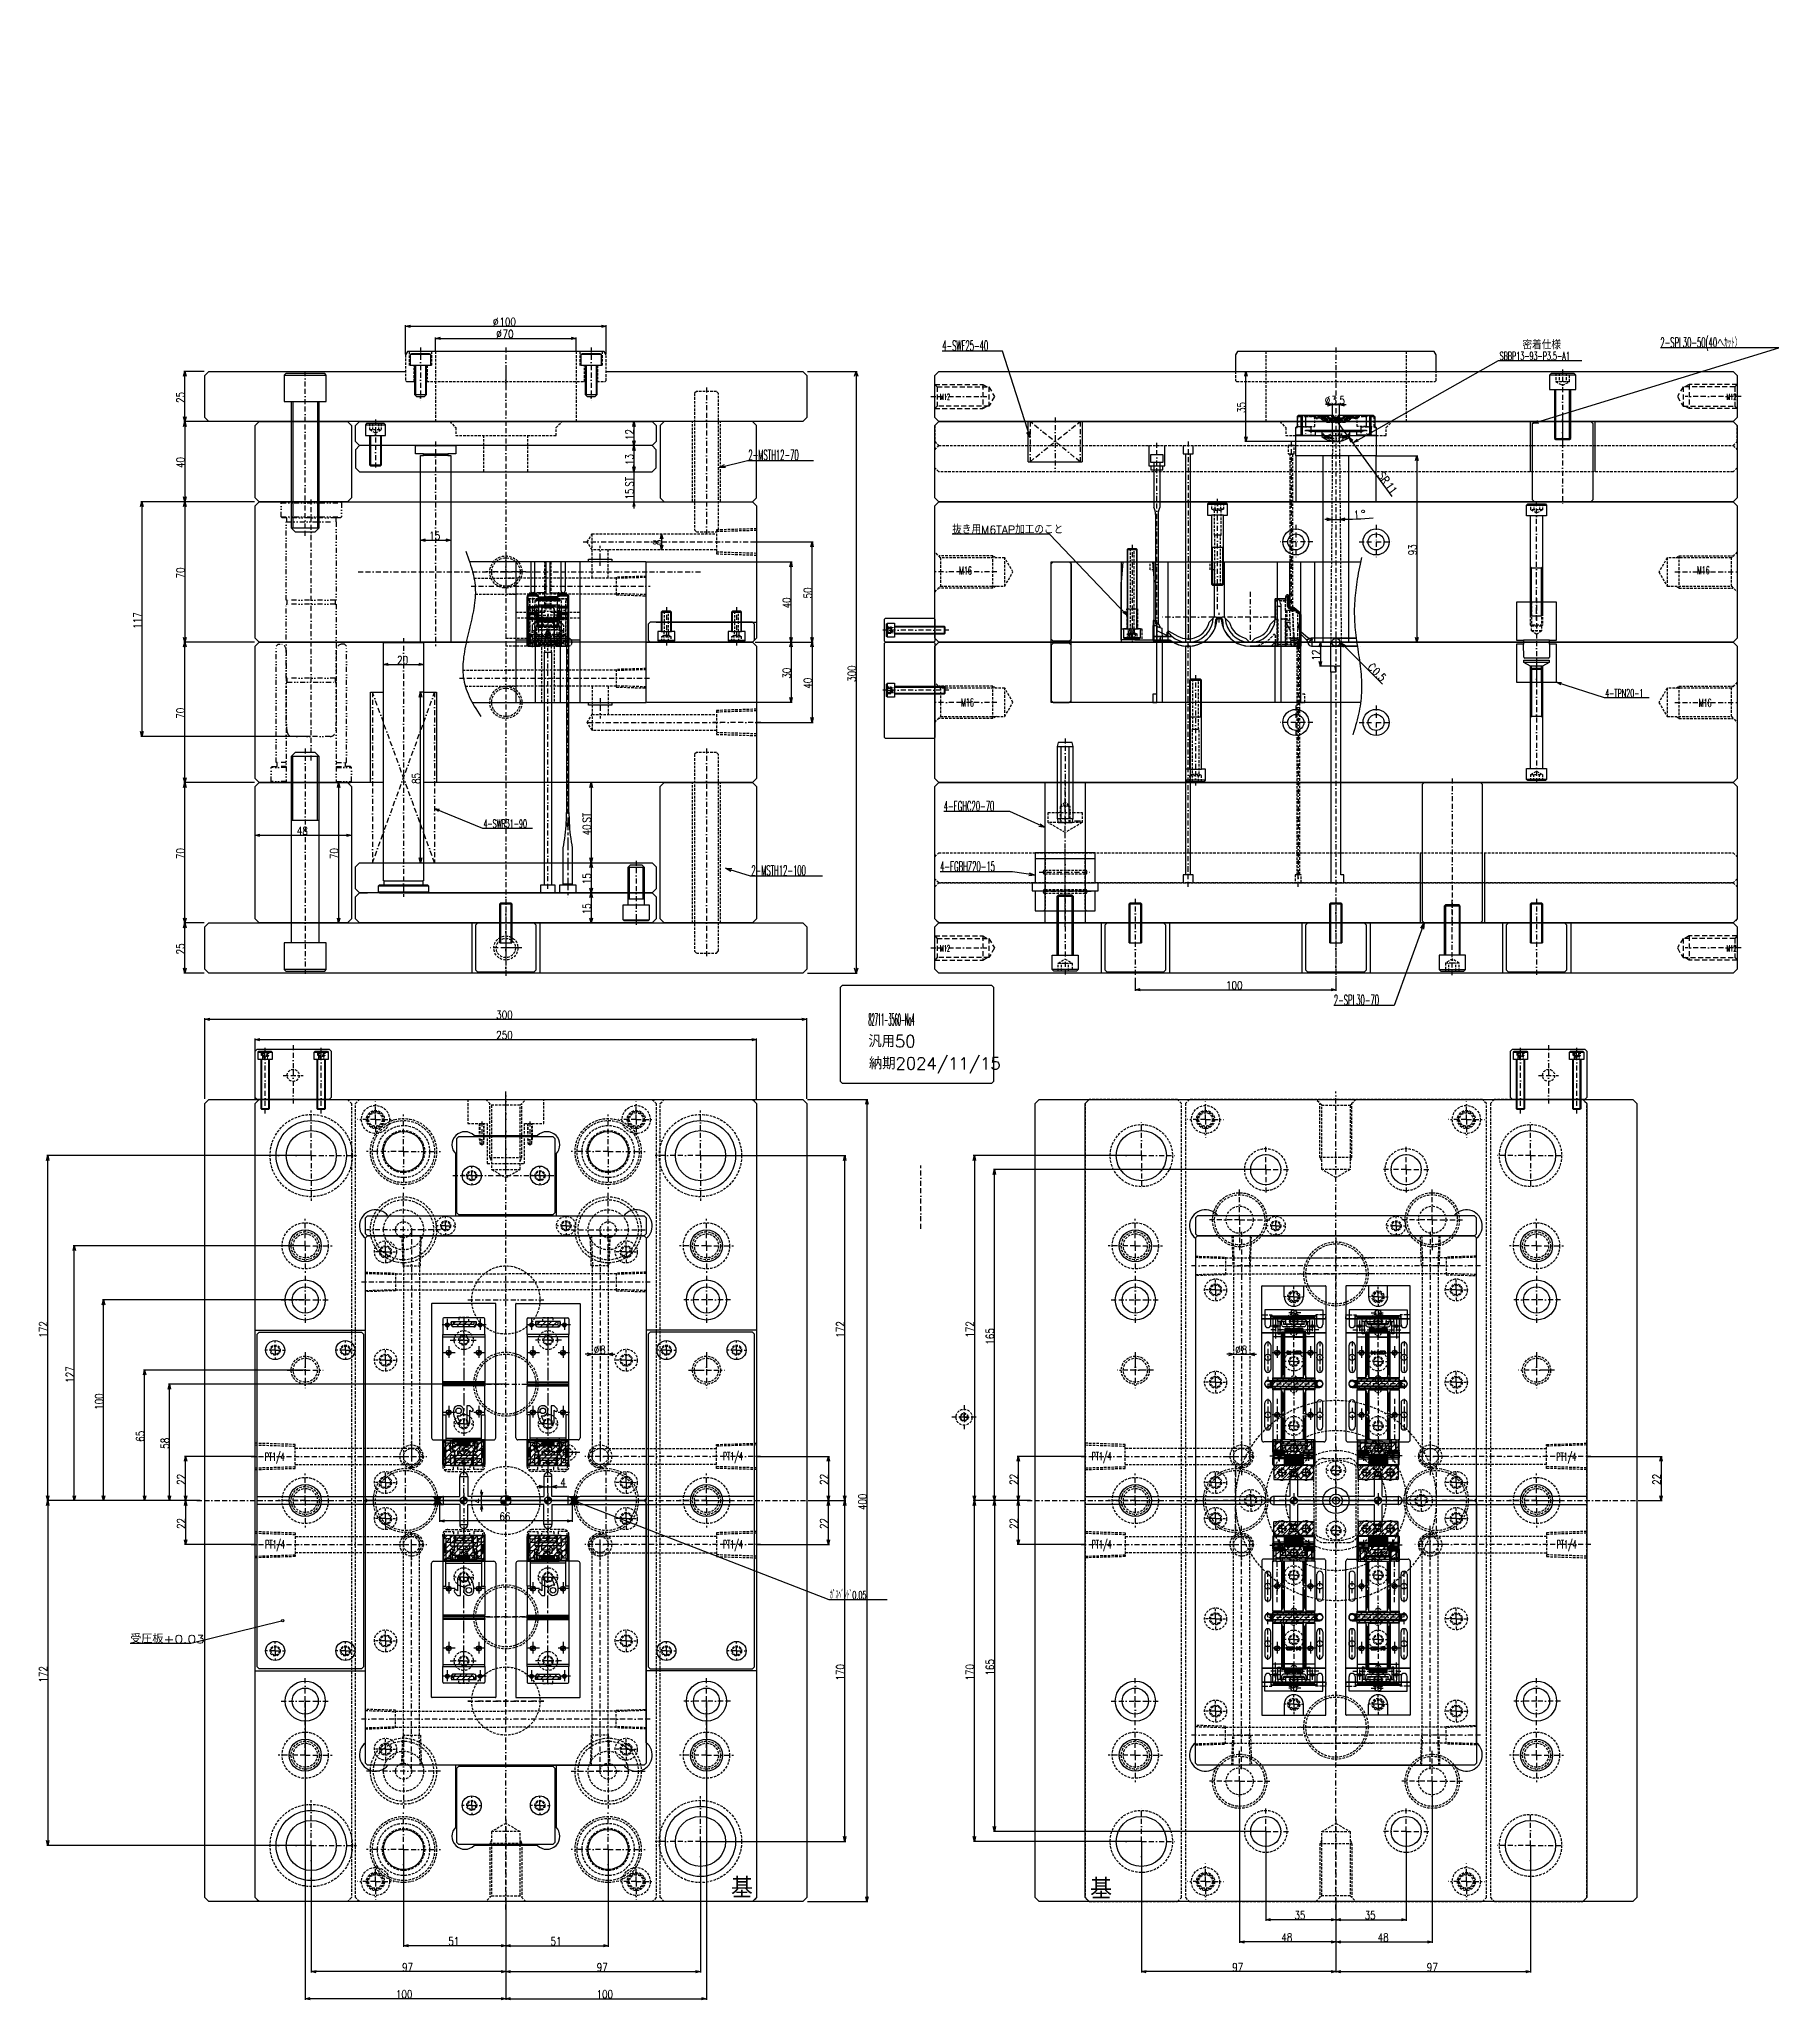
# Model space of a CAD drawing. Extents: x -430 to 437, y -440 to 538.
import ezdxf

# ---------------------------------------------------------------- set-up
doc = ezdxf.new("R2010")
doc.units = 0
for name, pattern in [('BORDER', [8.75, 2.5, -1.25, 2.5, -1.25, 0, -1.25]), ('CENTER', [10, 6.25, -1.25, 1.25, -1.25]), ('DASHED', [3.75, 2.5, -1.25]), ('DIVIDE', [6.25, 2.5, -1.25, 0, -1.25, 0, -1.25]), ('DOT', [1.25, 0, -1.25]), ('HIDDEN', [1.875, 1.25, -0.625]), ('PHANTOM', [12.5, 6.25, -1.25, 1.25, -1.25, 1.25, -1.25])]:
    doc.linetypes.add(name, pattern=pattern)
for name, color, linetype in [('1', 7, 'CONTINUOUS'), ('10', 7, 'CONTINUOUS'), ('100', 7, 'CONTINUOUS'), ('102', 7, 'CONTINUOUS'), ('103', 7, 'CONTINUOUS'), ('11', 7, 'CONTINUOUS'), ('12', 7, 'CONTINUOUS'), ('13', 7, 'CONTINUOUS'), ('136', 7, 'CONTINUOUS'), ('14', 7, 'CONTINUOUS'), ('15', 7, 'CONTINUOUS'), ('2', 7, 'CONTINUOUS'), ('200', 7, 'CONTINUOUS'), ('21', 7, 'CONTINUOUS'), ('3', 7, 'CONTINUOUS'), ('4', 7, 'CONTINUOUS'), ('5', 7, 'CONTINUOUS'), ('6', 7, 'CONTINUOUS'), ('7', 7, 'CONTINUOUS'), ('8', 7, 'CONTINUOUS'), ('9', 7, 'CONTINUOUS')]:
    doc.layers.add(name, color=color, linetype=linetype)
doc.styles.add('EXCESS_STANDARD', font='txt', dxfattribs={"height": 0.2, "bigfont": 'BIGFONT'})
doc.dimstyles.new('ISO-25', dxfattribs={"dimtxt": 4, "dimasz": 2.4, "dimexe": 0.18, "dimexo": 0.3, "dimgap": 0.2, "dimtad": 1, "dimtih": 1, "dimtoh": 1, "dimzin": 12, "dimcen": 0.09, "dimazin": 3, "dimtfac": 0.5, "dimtofl": 0, "dimtmove": 0, "dimatfit": 3})

# ---------------------------------------------------------------- blocks, each defined once
blk = doc.blocks.new('*D1')
at = {"layer": '1', "color": 50, "linetype": 'CONTINUOUS'}
for p, q in [((-322.447036, 39.265087), (-320.047036, 39.865087)), ((-322.447036, 9.698161), (-322.447036, 39.765087)), ((-320.047036, 38.665087), (-322.447036, 39.265087)), ((-322.447036, 39.265087), (-72.447036, 39.265087)), ((-74.847036, 39.865087), (-72.447036, 39.265087)), ((-72.447036, 39.265087), (-74.847036, 38.665087)), ((-72.447036, 9.698161), (-72.447036, 39.765087))]:
    blk.add_line(p, q, dxfattribs=at)
at = {"layer": '1', "color": 7, "linetype": 'CONTINUOUS', "style": 'EXCESS_STANDARD', "width": 0.8}
blk.add_text('250', height=4, dxfattribs=at).set_placement((-202.247036, 39.465087))
blk = doc.blocks.new('*D2')
at = {"layer": '1', "color": 50, "linetype": 'CONTINUOUS'}
for p, q in [((-247.45, 394.98), (-245.05, 395.58)), ((-247.45, 380.99), (-247.45, 395.48)), ((-245.05, 394.38), (-247.45, 394.98)), ((-247.45, 394.98), (-147.45, 394.98)), ((-149.85, 395.58), (-147.45, 394.98)), ((-147.45, 394.98), (-149.85, 394.38)), ((-147.45, 380.99), (-147.45, 395.48))]:
    blk.add_line(p, q, dxfattribs=at)
at = {"layer": '1', "color": 7, "linetype": 'CONTINUOUS', "style": 'EXCESS_STANDARD', "width": 0.8}
for s, p in [('%%c', (-203.85, 395.18)), ('100', (-200.65, 395.18))]:
    blk.add_text(s, height=4, dxfattribs=at).set_placement(p)
blk = doc.blocks.new('*D3')
at = {"layer": '1', "color": 50, "linetype": 'CONTINUOUS'}
for p, q in [((-120.38, 289.03), (-119.78, 291.43)), ((-119.78, 283.43), (-120.38, 285.83)), ((-119.78, 291.43), (-119.18, 289.03)), ((-119.78, 291.43), (-119.78, 283.43)), ((-119.18, 285.83), (-119.78, 283.43))]:
    blk.add_line(p, q, dxfattribs=at)
at = {"layer": '1', "color": 7, "linetype": 'CONTINUOUS', "style": 'EXCESS_STANDARD', "width": 0.8}
blk.add_text('8', height=4, rotation=90, dxfattribs=at).set_placement((-119.98, 285.83))
blk = doc.blocks.new('*D4')
at = {"layer": '1', "color": 50, "linetype": 'CONTINUOUS'}
for p, q in [((-240.59, 210.03), (-239.99, 212.43)), ((-238.75, 212.43), (-240.49, 212.43)), ((-239.99, 212.43), (-239.39, 210.03)), ((-239.99, 127.43), (-239.99, 212.43)), ((-239.99, 127.43), (-240.59, 129.83)), ((-239.39, 129.83), (-239.99, 127.43))]:
    blk.add_line(p, q, dxfattribs=at)
at = {"layer": '1', "color": 7, "linetype": 'CONTINUOUS', "style": 'EXCESS_STANDARD', "width": 0.8}
blk.add_text('85', height=4, rotation=90, dxfattribs=at).set_placement((-240.19, 166.73))
blk = doc.blocks.new('*D5')
at = {"layer": '1', "color": 50, "linetype": 'CONTINUOUS'}
for p, q in [((165.33, -117.64), (162.93, -117.04)), ((175.73, -117.04), (173.33, -117.64)), ((165.33, -117.64), (161.93, -117.64)), ((162.93, -118.24), (165.33, -117.64)), ((165.33, -117.64), (173.33, -117.64)), ((173.33, -117.64), (175.73, -118.24)), ((173.33, -117.64), (176.73, -117.64))]:
    blk.add_line(p, q, dxfattribs=at)
at = {"layer": '1', "color": 7, "linetype": 'CONTINUOUS', "style": 'EXCESS_STANDARD', "width": 0.8}
for s, p in [('%%c', (166.13, -117.44)), ('8', (169.33, -117.44))]:
    blk.add_text(s, height=4, dxfattribs=at).set_placement(p)
blk = doc.blocks.new('*D6')
at = {"layer": '1', "color": 50, "linetype": 'CONTINUOUS'}
for p, q in [((-358.05, 345.03), (-357.45, 347.43)), ((-322.75, 347.43), (-357.95, 347.43)), ((-357.45, 347.43), (-356.85, 345.03)), ((-357.45, 347.43), (-357.45, 307.43)), ((-357.45, 307.43), (-358.05, 309.83)), ((-322.75, 307.43), (-357.95, 307.43)), ((-356.85, 309.83), (-357.45, 307.43))]:
    blk.add_line(p, q, dxfattribs=at)
at = {"layer": '1', "color": 7, "linetype": 'CONTINUOUS', "style": 'EXCESS_STANDARD', "width": 0.8}
blk.add_text('40', height=4, rotation=90, dxfattribs=at).set_placement((-357.65, 324.23))
blk = doc.blocks.new('*D7')
at = {"layer": '1', "color": 50, "linetype": 'CONTINUOUS'}
for p, q in [((-358.05, 305.03), (-357.45, 307.43)), ((-322.75, 307.43), (-357.95, 307.43)), ((-357.45, 307.43), (-356.85, 305.03)), ((-357.45, 307.43), (-357.45, 237.43)), ((-357.45, 237.43), (-358.05, 239.83)), ((-322.75, 237.43), (-357.95, 237.43)), ((-356.85, 239.83), (-357.45, 237.43))]:
    blk.add_line(p, q, dxfattribs=at)
at = {"layer": '1', "color": 7, "linetype": 'CONTINUOUS', "style": 'EXCESS_STANDARD', "width": 0.8}
blk.add_text('70', height=4, rotation=90, dxfattribs=at).set_placement((-357.65, 269.23))
blk = doc.blocks.new('*D8')
at = {"layer": '1', "color": 50, "linetype": 'CONTINUOUS'}
for p, q in [((-127.15, 277.43), (-54.76, 277.43)), ((-55.86, 275.03), (-55.26, 277.43)), ((-55.26, 277.43), (-54.66, 275.03)), ((-55.26, 237.43), (-55.26, 277.43)), ((-72.15, 237.43), (-54.76, 237.43)), ((-55.26, 237.43), (-55.86, 239.83)), ((-54.66, 239.83), (-55.26, 237.43))]:
    blk.add_line(p, q, dxfattribs=at)
at = {"layer": '1', "color": 7, "linetype": 'CONTINUOUS', "style": 'EXCESS_STANDARD', "width": 0.8}
blk.add_text('40', height=4, rotation=90, dxfattribs=at).set_placement((-55.46, 254.23))
blk = doc.blocks.new('*D9')
at = {"layer": '1', "color": 50, "linetype": 'CONTINUOUS'}
for p, q in [((-155.5, 125.03), (-154.9, 127.43)), ((-154.9, 127.43), (-154.3, 125.03)), ((-154.9, 127.43), (-154.9, 112.43)), ((-154.9, 112.43), (-155.5, 114.83)), ((-154.3, 114.83), (-154.9, 112.43))]:
    blk.add_line(p, q, dxfattribs=at)
at = {"layer": '1', "color": 7, "linetype": 'CONTINUOUS', "style": 'EXCESS_STANDARD', "width": 0.8}
blk.add_text('15', height=4, rotation=90, dxfattribs=at).set_placement((-155.1, 116.73))
blk = doc.blocks.new('*D10')
at = {"layer": '1', "color": 50, "linetype": 'CONTINUOUS'}
for p, q in [((-155.5, 110.03), (-154.9, 112.43)), ((-154.9, 112.43), (-154.3, 110.03)), ((-154.9, 112.43), (-154.9, 97.43)), ((-154.9, 97.43), (-155.5, 99.83)), ((-154.3, 99.83), (-154.9, 97.43))]:
    blk.add_line(p, q, dxfattribs=at)
at = {"layer": '1', "color": 7, "linetype": 'CONTINUOUS', "style": 'EXCESS_STANDARD', "width": 0.8}
blk.add_text('15', height=4, rotation=90, dxfattribs=at).set_placement((-155.1, 101.73))
blk = doc.blocks.new('*D11')
at = {"layer": '1', "color": 50, "linetype": 'CONTINUOUS'}
for p, q in [((-155.5, 165.03), (-154.9, 167.43)), ((-154.9, 167.43), (-154.3, 165.03)), ((-154.9, 167.43), (-154.9, 127.43)), ((-154.9, 127.43), (-155.5, 129.83)), ((-154.3, 129.83), (-154.9, 127.43))]:
    blk.add_line(p, q, dxfattribs=at)
at = {"layer": '1', "color": 7, "linetype": 'CONTINUOUS', "style": 'EXCESS_STANDARD', "width": 0.8}
for s, p in [('ST', (-155.1, 147.43)), ('40', (-155.1, 141.03))]:
    blk.add_text(s, height=4, rotation=90, dxfattribs=at).set_placement(p)
blk = doc.blocks.new('*D12')
at = {"layer": '1', "color": 50, "linetype": 'CONTINUOUS'}
for p, q in [((-358.05, 165.03), (-357.45, 167.43)), ((-322.75, 167.43), (-357.95, 167.43)), ((-357.45, 167.43), (-356.85, 165.03)), ((-357.45, 97.43), (-357.45, 167.43)), ((-357.45, 97.43), (-358.05, 99.83)), ((-356.85, 99.83), (-357.45, 97.43)), ((-347.75, 97.43), (-357.95, 97.43))]:
    blk.add_line(p, q, dxfattribs=at)
at = {"layer": '1', "color": 7, "linetype": 'CONTINUOUS', "style": 'EXCESS_STANDARD', "width": 0.8}
blk.add_text('70', height=4, rotation=90, dxfattribs=at).set_placement((-357.65, 129.23))
blk = doc.blocks.new('*D13')
at = {"layer": '1', "color": 50, "linetype": 'CONTINUOUS'}
for p, q in [((-258.45, 226.32), (-256.05, 226.92)), ((-256.05, 225.72), (-258.45, 226.32)), ((-258.45, 226.32), (-238.45, 226.32)), ((-240.85, 226.92), (-238.45, 226.32)), ((-238.45, 226.32), (-240.85, 225.72))]:
    blk.add_line(p, q, dxfattribs=at)
at = {"layer": '1', "color": 7, "linetype": 'CONTINUOUS', "style": 'EXCESS_STANDARD', "width": 0.8}
blk.add_text('20', height=4, dxfattribs=at).set_placement((-251.65, 226.52))
blk = doc.blocks.new('*D14')
at = {"layer": '1', "color": 50, "linetype": 'CONTINUOUS'}
for p, q in [((-379.51, 305.03), (-378.91, 307.43)), ((-322.75, 307.43), (-379.41, 307.43)), ((-378.91, 307.43), (-378.31, 305.03)), ((-378.91, 307.43), (-378.91, 190.43)), ((-378.91, 190.43), (-379.51, 192.83)), ((-294.75, 190.43), (-379.41, 190.43)), ((-378.31, 192.83), (-378.91, 190.43))]:
    blk.add_line(p, q, dxfattribs=at)
at = {"layer": '1', "color": 7, "linetype": 'CONTINUOUS', "style": 'EXCESS_STANDARD', "width": 0.8}
blk.add_text('117', height=4, rotation=90, dxfattribs=at).set_placement((-379.11, 244.13))
blk = doc.blocks.new('*D15')
at = {"layer": '1', "color": 50, "linetype": 'CONTINUOUS'}
for p, q in [((170.86, 370.03), (171.46, 372.43)), ((171.46, 372.43), (172.06, 370.03)), ((171.46, 337.43), (171.46, 372.43)), ((171.46, 337.43), (170.86, 339.83)), ((216.03, 337.43), (170.96, 337.43)), ((172.06, 339.83), (171.46, 337.43))]:
    blk.add_line(p, q, dxfattribs=at)
at = {"layer": '1', "color": 7, "linetype": 'CONTINUOUS', "style": 'EXCESS_STANDARD', "width": 0.8}
blk.add_text('35', height=4, rotation=90, dxfattribs=at).set_placement((171.26, 351.73))
blk = doc.blocks.new('*D16')
at = {"layer": '1', "color": 50, "linetype": 'CONTINUOUS'}
for p, q in [((236.63, 330.43), (257.16, 330.43)), ((256.06, 328.03), (256.66, 330.43)), ((256.66, 330.43), (257.26, 328.03)), ((256.66, 330.43), (256.66, 237.43)), ((226.99, 237.43), (257.16, 237.43)), ((256.66, 237.43), (256.06, 239.83)), ((257.26, 239.83), (256.66, 237.43))]:
    blk.add_line(p, q, dxfattribs=at)
at = {"layer": '1', "color": 7, "linetype": 'CONTINUOUS', "style": 'EXCESS_STANDARD', "width": 0.8}
blk.add_text('93', height=4, rotation=90, dxfattribs=at).set_placement((256.46, 280.73))
blk = doc.blocks.new('*D17')
at = {"layer": '1', "color": 50, "linetype": 'CONTINUOUS'}
for p, q in [((222.8, 339.53), (216.33, 348.43)), ((224.7, 337.94), (222.8, 339.53)), ((222.8, 339.53), (223.73, 337.24)), ((222.8, 339.53), (244.26, 310.03))]:
    blk.add_line(p, q, dxfattribs=at)
at = {"layer": '1', "color": 7, "linetype": 'CONTINUOUS', "style": 'EXCESS_STANDARD', "width": 0.8}
for s, p in [('SR', (236.89, 320.5)), ('11', (240.66, 315.33))]:
    blk.add_text(s, height=4, rotation=306.03231, dxfattribs=at).set_placement(p)
blk = doc.blocks.new('*D18')
at = {"layer": '1', "color": 50, "linetype": 'CONTINUOUS'}
for p, q in [((214.58, 355.89), (211.18, 355.89)), ((214.58, 355.89), (212.18, 356.49)), ((212.18, 355.29), (214.58, 355.89)), ((214.58, 337.87), (214.58, 356.39)), ((214.58, 355.89), (218.08, 355.89)), ((220.48, 356.49), (218.08, 355.89)), ((218.08, 337.87), (218.08, 356.39)), ((218.08, 355.89), (220.48, 355.29)), ((218.08, 355.89), (221.48, 355.89))]:
    blk.add_line(p, q, dxfattribs=at)
at = {"layer": '1', "color": 7, "linetype": 'CONTINUOUS', "style": 'EXCESS_STANDARD', "width": 0.8}
for s, p in [('%%c', (210.73, 356.09)), ('3.5', (213.93, 356.09))]:
    blk.add_text(s, height=4, dxfattribs=at).set_placement(p)
blk = doc.blocks.new('*D19')
at = {"layer": '1', "color": 50, "linetype": 'CONTINUOUS'}
for p, q in [((211.84, 298.1), (214.24, 298.68)), ((214.24, 298.68), (211.85, 299.3)), ((220.82, 299.3), (218.42, 298.68)), ((218.42, 298.68), (220.83, 298.1))]:
    blk.add_line(p, q, dxfattribs=at)
for start, end in [(268.68637, 269.5), (269.5, 270.5), (270.5, 274.44427)]:
    blk.add_arc((216.33, 538.1), 239.43, start, end, dxfattribs=at)
at = {"layer": '1', "color": 7, "linetype": 'CONTINUOUS', "style": 'EXCESS_STANDARD'}
for s, rotation, width, p in [('%%d', 3.67781, 1.6, (228.48, 299.18)), ('1', 2.52825, 0.8, (225.29, 299.03))]:
    blk.add_text(s, height=4, rotation=rotation, dxfattribs=dict(at, width=width)).set_placement(p)
blk = doc.blocks.new('*D20')
at = {"layer": '1', "color": 50, "linetype": 'CONTINUOUS'}
for p, q in [((-73.15, 237.43), (-54.76, 237.43)), ((-55.86, 235.03), (-55.26, 237.43)), ((-55.26, 237.43), (-54.66, 235.03)), ((-55.26, 237.43), (-55.26, 207.43)), ((-127.15, 207.43), (-54.76, 207.43)), ((-55.26, 207.43), (-55.86, 209.83)), ((-54.66, 209.83), (-55.26, 207.43))]:
    blk.add_line(p, q, dxfattribs=at)
at = {"layer": '1', "color": 7, "linetype": 'CONTINUOUS', "style": 'EXCESS_STANDARD', "width": 0.8}
blk.add_text('30', height=4, rotation=90, dxfattribs=at).set_placement((-55.46, 219.23))
blk = doc.blocks.new('*D21')
at = {"layer": '1', "color": 50, "linetype": 'CONTINUOUS'}
for p, q in [((-73.15, 237.43), (-44.28, 237.43)), ((-45.38, 235.03), (-44.78, 237.43)), ((-44.78, 237.43), (-44.18, 235.03)), ((-44.78, 237.43), (-44.78, 197.43)), ((-73.15, 197.43), (-44.28, 197.43)), ((-44.78, 197.43), (-45.38, 199.83)), ((-44.18, 199.83), (-44.78, 197.43))]:
    blk.add_line(p, q, dxfattribs=at)
at = {"layer": '1', "color": 7, "linetype": 'CONTINUOUS', "style": 'EXCESS_STANDARD', "width": 0.8}
blk.add_text('40', height=4, rotation=90, dxfattribs=at).set_placement((-44.98, 214.23))
blk = doc.blocks.new('*D22')
at = {"layer": '1', "color": 50, "linetype": 'CONTINUOUS'}
for p, q in [((-73.15, 287.43), (-44.28, 287.43)), ((-45.38, 285.03), (-44.78, 287.43)), ((-44.78, 287.43), (-44.18, 285.03)), ((-44.78, 237.43), (-44.78, 287.43)), ((-73.15, 237.43), (-44.28, 237.43)), ((-44.78, 237.43), (-45.38, 239.83)), ((-44.18, 239.83), (-44.78, 237.43))]:
    blk.add_line(p, q, dxfattribs=at)
at = {"layer": '1', "color": 7, "linetype": 'CONTINUOUS', "style": 'EXCESS_STANDARD', "width": 0.8}
blk.add_text('50', height=4, rotation=90, dxfattribs=at).set_placement((-44.98, 259.23))
blk = doc.blocks.new('*D23')
at = {"layer": '1', "color": 50, "linetype": 'CONTINUOUS'}
for p, q in [((-378.09, -128), (-377.49, -125.6)), ((-297.75, -125.6), (-377.99, -125.6)), ((-377.49, -125.6), (-376.89, -128)), ((-377.49, -190.6), (-377.49, -125.6)), ((-377.49, -190.6), (-378.09, -188.2)), ((-349.75, -190.6), (-377.99, -190.6)), ((-376.89, -188.2), (-377.49, -190.6))]:
    blk.add_line(p, q, dxfattribs=at)
at = {"layer": '1', "color": 7, "linetype": 'CONTINUOUS', "style": 'EXCESS_STANDARD', "width": 0.8}
blk.add_text('65', height=4, rotation=90, dxfattribs=at).set_placement((-377.69, -161.3))
blk = doc.blocks.new('*D24')
at = {"layer": '1', "color": 50, "linetype": 'CONTINUOUS'}
for p, q in [((-398.62, -93), (-398.02, -90.6)), ((-297.75, -90.6), (-398.52, -90.6)), ((-398.02, -90.6), (-397.42, -93)), ((-398.02, -190.6), (-398.02, -90.6)), ((-398.02, -190.6), (-398.62, -188.2)), ((-349.75, -190.6), (-398.52, -190.6)), ((-397.42, -188.2), (-398.02, -190.6))]:
    blk.add_line(p, q, dxfattribs=at)
at = {"layer": '1', "color": 7, "linetype": 'CONTINUOUS', "style": 'EXCESS_STANDARD', "width": 0.8}
blk.add_text('100', height=4, rotation=90, dxfattribs=at).set_placement((-398.22, -145.4))
blk = doc.blocks.new('*D25')
at = {"layer": '1', "color": 50, "linetype": 'CONTINUOUS'}
for p, q in [((-413.170349, -66.001839), (-412.570349, -63.601839)), ((-297.747036, -63.601839), (-413.070349, -63.601839)), ((-412.570349, -63.601839), (-411.970349, -66.001839)), ((-412.570349, -190.601839), (-412.570349, -63.601839)), ((-412.570349, -190.601839), (-413.170349, -188.201839)), ((-349.747036, -190.601839), (-413.070349, -190.601839)), ((-411.970349, -188.201839), (-412.570349, -190.601839))]:
    blk.add_line(p, q, dxfattribs=at)
at = {"layer": '1', "color": 7, "linetype": 'CONTINUOUS', "style": 'EXCESS_STANDARD', "width": 0.8}
blk.add_text('127', height=4, rotation=90, dxfattribs=at).set_placement((-412.770349, -131.901839))
blk = doc.blocks.new('*D26')
at = {"layer": '1', "color": 50, "linetype": 'CONTINUOUS'}
for p, q in [((-426.432429, -21.001839), (-425.832429, -18.601839)), ((-294.747036, -18.601839), (-426.332429, -18.601839)), ((-425.832429, -18.601839), (-425.232429, -21.001839)), ((-425.832429, -190.601839), (-425.832429, -18.601839)), ((-425.832429, -190.601839), (-426.432429, -188.201839)), ((-349.747036, -190.601839), (-426.332429, -190.601839)), ((-425.232429, -188.201839), (-425.832429, -190.601839))]:
    blk.add_line(p, q, dxfattribs=at)
at = {"layer": '1', "color": 7, "linetype": 'CONTINUOUS', "style": 'EXCESS_STANDARD', "width": 0.8}
blk.add_text('172', height=4, rotation=90, dxfattribs=at).set_placement((-426.032429, -109.401839))
blk = doc.blocks.new('*D27')
at = {"layer": '1', "color": 50, "linetype": 'CONTINUOUS'}
for p, q in [((-426.432429, -193.001839), (-425.832429, -190.601839)), ((-349.747036, -190.601839), (-426.332429, -190.601839)), ((-425.832429, -190.601839), (-425.232429, -193.001839)), ((-425.832429, -190.601839), (-425.832429, -362.601839)), ((-425.832429, -362.601839), (-426.432429, -360.201839)), ((-425.232429, -360.201839), (-425.832429, -362.601839)), ((-294.747036, -362.601839), (-426.332429, -362.601839))]:
    blk.add_line(p, q, dxfattribs=at)
at = {"layer": '1', "color": 7, "linetype": 'CONTINUOUS', "style": 'EXCESS_STANDARD', "width": 0.8}
blk.add_text('172', height=4, rotation=90, dxfattribs=at).set_placement((-426.032429, -281.401839))
blk = doc.blocks.new('*D28')
at = {"layer": '1', "color": 50, "linetype": 'CONTINUOUS'}
for p, q in [((-45.147036, -190.601839), (-28.024828, -190.601839)), ((-29.124828, -193.001839), (-28.524828, -190.601839)), ((-28.524828, -190.601839), (-27.924828, -193.001839)), ((-28.524828, -360.601839), (-28.524828, -190.601839)), ((-100.147036, -360.601839), (-28.024828, -360.601839)), ((-28.524828, -360.601839), (-29.124828, -358.201839)), ((-27.924828, -358.201839), (-28.524828, -360.601839))]:
    blk.add_line(p, q, dxfattribs=at)
at = {"layer": '1', "color": 7, "linetype": 'CONTINUOUS', "style": 'EXCESS_STANDARD', "width": 0.8}
blk.add_text('170', height=4, rotation=90, dxfattribs=at).set_placement((-28.724828, -280.401839))
blk = doc.blocks.new('*D29')
at = {"layer": '1', "color": 50, "linetype": 'CONTINUOUS'}
for p, q in [((-100.147036, -18.601839), (-28.024828, -18.601839)), ((-29.124828, -21.001839), (-28.524828, -18.601839)), ((-28.524828, -18.601839), (-27.924828, -21.001839)), ((-28.524828, -190.601839), (-28.524828, -18.601839)), ((-45.147036, -190.601839), (-28.024828, -190.601839)), ((-28.524828, -190.601839), (-29.124828, -188.201839)), ((-27.924828, -188.201839), (-28.524828, -190.601839))]:
    blk.add_line(p, q, dxfattribs=at)
at = {"layer": '1', "color": 7, "linetype": 'CONTINUOUS', "style": 'EXCESS_STANDARD', "width": 0.8}
blk.add_text('172', height=4, rotation=90, dxfattribs=at).set_placement((-28.724828, -109.401839))
blk = doc.blocks.new('*D30')
at = {"layer": '1', "color": 50, "linetype": 'CONTINUOUS'}
for p, q in [((-248.447036, -364.901839), (-248.447036, -413.120528)), ((-197.447036, -392.901839), (-197.447036, -413.120528)), ((-248.447036, -412.620528), (-246.047036, -412.020528)), ((-246.047036, -413.220528), (-248.447036, -412.620528)), ((-197.447036, -412.620528), (-248.447036, -412.620528)), ((-199.847036, -412.020528), (-197.447036, -412.620528)), ((-197.447036, -412.620528), (-199.847036, -413.220528))]:
    blk.add_line(p, q, dxfattribs=at)
at = {"layer": '1', "color": 7, "linetype": 'CONTINUOUS', "style": 'EXCESS_STANDARD', "width": 0.8}
blk.add_text('51', height=4, dxfattribs=at).set_placement((-226.147036, -412.420528))
blk = doc.blocks.new('*D31')
at = {"layer": '1', "color": 50, "linetype": 'CONTINUOUS'}
for p, q in [((-146.447036, -364.901839), (-146.447036, -413.120528)), ((-197.447036, -390.901839), (-197.447036, -413.120528)), ((-197.447036, -412.620528), (-195.047036, -412.020528)), ((-195.047036, -413.220528), (-197.447036, -412.620528)), ((-197.447036, -412.620528), (-146.447036, -412.620528)), ((-148.847036, -412.020528), (-146.447036, -412.620528)), ((-146.447036, -412.620528), (-148.847036, -413.220528))]:
    blk.add_line(p, q, dxfattribs=at)
at = {"layer": '1', "color": 7, "linetype": 'CONTINUOUS', "style": 'EXCESS_STANDARD', "width": 0.8}
blk.add_text('51', height=4, dxfattribs=at).set_placement((-175.147036, -412.420528))
blk = doc.blocks.new('*D32')
at = {"layer": '1', "color": 50, "linetype": 'CONTINUOUS'}
for p, q in [((-297.45, -290.9), (-297.45, -439.51)), ((-197.45, -390.9), (-197.45, -439.51)), ((-297.45, -439.01), (-295.05, -438.41)), ((-295.05, -439.61), (-297.45, -439.01)), ((-197.45, -439.01), (-297.45, -439.01)), ((-199.85, -438.41), (-197.45, -439.01)), ((-197.45, -439.01), (-199.85, -439.61))]:
    blk.add_line(p, q, dxfattribs=at)
at = {"layer": '1', "color": 7, "linetype": 'CONTINUOUS', "style": 'EXCESS_STANDARD', "width": 0.8}
blk.add_text('100', height=4, dxfattribs=at).set_placement((-252.25, -438.81))
blk = doc.blocks.new('*D33')
at = {"layer": '1', "color": 50, "linetype": 'CONTINUOUS'}
for p, q in [((-294.447036, -362.901839), (-294.447036, -426.018505)), ((-197.447036, -392.901839), (-197.447036, -426.018505)), ((-294.447036, -425.518505), (-292.047036, -424.918505)), ((-292.047036, -426.118505), (-294.447036, -425.518505)), ((-197.447036, -425.518505), (-294.447036, -425.518505)), ((-199.847036, -424.918505), (-197.447036, -425.518505)), ((-197.447036, -425.518505), (-199.847036, -426.118505))]:
    blk.add_line(p, q, dxfattribs=at)
at = {"layer": '1', "color": 7, "linetype": 'CONTINUOUS', "style": 'EXCESS_STANDARD', "width": 0.8}
blk.add_text('97', height=4, dxfattribs=at).set_placement((-249.147036, -425.318505))
blk = doc.blocks.new('*D34')
at = {"layer": '1', "color": 50, "linetype": 'CONTINUOUS'}
for p, q in [((-100.447036, -360.901839), (-100.447036, -426.018505)), ((-197.447036, -392.901839), (-197.447036, -426.018505)), ((-197.447036, -425.518505), (-195.047036, -424.918505)), ((-195.047036, -426.118505), (-197.447036, -425.518505)), ((-197.447036, -425.518505), (-100.447036, -425.518505)), ((-102.847036, -424.918505), (-100.447036, -425.518505)), ((-100.447036, -425.518505), (-102.847036, -426.118505))]:
    blk.add_line(p, q, dxfattribs=at)
at = {"layer": '1', "color": 7, "linetype": 'CONTINUOUS', "style": 'EXCESS_STANDARD', "width": 0.8}
blk.add_text('97', height=4, dxfattribs=at).set_placement((-152.147036, -425.318505))
blk = doc.blocks.new('*D35')
at = {"layer": '1', "color": 50, "linetype": 'CONTINUOUS'}
for p, q in [((-97.45, -290.9), (-97.45, -439.51)), ((-197.45, -392.9), (-197.45, -439.51)), ((-197.45, -439.01), (-195.05, -438.41)), ((-195.05, -439.61), (-197.45, -439.01)), ((-197.45, -439.01), (-97.45, -439.01)), ((-99.85, -438.41), (-97.45, -439.01)), ((-97.45, -439.01), (-99.85, -439.61))]:
    blk.add_line(p, q, dxfattribs=at)
at = {"layer": '1', "color": 7, "linetype": 'CONTINUOUS', "style": 'EXCESS_STANDARD', "width": 0.8}
blk.add_text('100', height=4, dxfattribs=at).set_placement((-152.25, -438.81))
blk = doc.blocks.new('*D36')
at = {"layer": '1', "color": 50, "linetype": 'CONTINUOUS'}
for p, q in [((-365.751051, -135.001839), (-365.151051, -132.601839)), ((-197.747036, -132.601839), (-365.651051, -132.601839)), ((-365.151051, -132.601839), (-364.551051, -135.001839)), ((-365.151051, -190.601839), (-365.151051, -132.601839)), ((-365.151051, -190.601839), (-365.751051, -188.201839)), ((-349.747036, -190.601839), (-365.651051, -190.601839)), ((-364.551051, -188.201839), (-365.151051, -190.601839))]:
    blk.add_line(p, q, dxfattribs=at)
at = {"layer": '1', "color": 7, "linetype": 'CONTINUOUS', "style": 'EXCESS_STANDARD', "width": 0.8}
blk.add_text('58', height=4, rotation=90, dxfattribs=at).set_placement((-365.351051, -164.801839))
blk = doc.blocks.new('*D37')
at = {"layer": '1', "color": 50, "linetype": 'CONTINUOUS'}
for p, q in [((35.48, -21), (36.08, -18.6)), ((119.03, -18.6), (35.58, -18.6)), ((36.08, -18.6), (36.68, -21)), ((36.08, -18.6), (36.08, -190.6)), ((36.08, -190.6), (35.48, -188.2)), ((64.03, -190.6), (35.58, -190.6)), ((36.68, -188.2), (36.08, -190.6))]:
    blk.add_line(p, q, dxfattribs=at)
at = {"layer": '1', "color": 7, "linetype": 'CONTINUOUS', "style": 'EXCESS_STANDARD', "width": 0.8}
blk.add_text('172', height=4, rotation=90, dxfattribs=at).set_placement((35.88, -109.4))
blk = doc.blocks.new('*D38')
at = {"layer": '1', "color": 50, "linetype": 'CONTINUOUS'}
for p, q in [((35.480696, -193.001839), (36.080696, -190.601839)), ((64.031827, -190.601839), (35.580696, -190.601839)), ((36.080696, -190.601839), (36.680696, -193.001839)), ((36.080696, -360.601839), (36.080696, -190.601839)), ((36.080696, -360.601839), (35.480696, -358.201839)), ((119.031827, -360.601839), (35.580696, -360.601839)), ((36.680696, -358.201839), (36.080696, -360.601839))]:
    blk.add_line(p, q, dxfattribs=at)
at = {"layer": '1', "color": 7, "linetype": 'CONTINUOUS', "style": 'EXCESS_STANDARD', "width": 0.8}
blk.add_text('170', height=4, rotation=90, dxfattribs=at).set_placement((35.880696, -280.401839))
blk = doc.blocks.new('*D39')
at = {"layer": '1', "color": 50, "linetype": 'CONTINUOUS'}
for p, q in [((119.33, -360.9), (119.33, -426.02)), ((216.33, -392.9), (216.33, -426.02)), ((119.33, -425.52), (121.73, -424.92)), ((121.73, -426.12), (119.33, -425.52)), ((216.33, -425.52), (119.33, -425.52)), ((213.93, -424.92), (216.33, -425.52)), ((216.33, -425.52), (213.93, -426.12))]:
    blk.add_line(p, q, dxfattribs=at)
at = {"layer": '1', "color": 7, "linetype": 'CONTINUOUS', "style": 'EXCESS_STANDARD', "width": 0.8}
blk.add_text('97', height=4, dxfattribs=at).set_placement((164.63, -425.32))
blk = doc.blocks.new('*D40')
at = {"layer": '1', "color": 50, "linetype": 'CONTINUOUS'}
for p, q in [((313.33, -362.9), (313.33, -426.02)), ((216.33, -392.9), (216.33, -426.02)), ((216.33, -425.52), (218.73, -424.92)), ((218.73, -426.12), (216.33, -425.52)), ((216.33, -425.52), (313.33, -425.52)), ((310.93, -424.92), (313.33, -425.52)), ((313.33, -425.52), (310.93, -426.12))]:
    blk.add_line(p, q, dxfattribs=at)
at = {"layer": '1', "color": 7, "linetype": 'CONTINUOUS', "style": 'EXCESS_STANDARD', "width": 0.8}
blk.add_text('97', height=4, dxfattribs=at).set_placement((261.63, -425.32))
blk = doc.blocks.new('*D41')
at = {"layer": '1', "color": 50, "linetype": 'CONTINUOUS'}
for p, q in [((181.33, -355.9), (181.33, -400.12)), ((181.33, -399.62), (183.73, -399.02)), ((183.73, -400.22), (181.33, -399.62)), ((216.33, -399.62), (181.33, -399.62)), ((213.93, -399.02), (216.33, -399.62)), ((216.33, -399.62), (213.93, -400.22)), ((216.33, -392.9), (216.33, -400.12))]:
    blk.add_line(p, q, dxfattribs=at)
at = {"layer": '1', "color": 7, "linetype": 'CONTINUOUS', "style": 'EXCESS_STANDARD', "width": 0.8}
blk.add_text('35', height=4, dxfattribs=at).set_placement((195.63, -399.42))
blk = doc.blocks.new('*D42')
at = {"layer": '1', "color": 50, "linetype": 'CONTINUOUS'}
for p, q in [((251.33, -355.9), (251.33, -400.12)), ((216.33, -390.9), (216.33, -400.12)), ((216.33, -399.62), (218.73, -399.02)), ((218.73, -400.22), (216.33, -399.62)), ((216.33, -399.62), (251.33, -399.62)), ((248.93, -399.02), (251.33, -399.62)), ((251.33, -399.62), (248.93, -400.22))]:
    blk.add_line(p, q, dxfattribs=at)
at = {"layer": '1', "color": 7, "linetype": 'CONTINUOUS', "style": 'EXCESS_STANDARD', "width": 0.8}
blk.add_text('35', height=4, dxfattribs=at).set_placement((230.63, -399.42))
blk = doc.blocks.new('*D43')
at = {"layer": '1', "color": 50, "linetype": 'CONTINUOUS'}
for p, q in [((168.33, -330.9), (168.33, -411.19)), ((216.33, -392.9), (216.33, -411.19)), ((168.33, -410.69), (170.73, -410.09)), ((170.73, -411.29), (168.33, -410.69)), ((216.33, -410.69), (168.33, -410.69)), ((213.93, -410.09), (216.33, -410.69)), ((216.33, -410.69), (213.93, -411.29))]:
    blk.add_line(p, q, dxfattribs=at)
at = {"layer": '1', "color": 7, "linetype": 'CONTINUOUS', "style": 'EXCESS_STANDARD', "width": 0.8}
blk.add_text('48', height=4, dxfattribs=at).set_placement((189.13, -410.49))
blk = doc.blocks.new('*D44')
at = {"layer": '1', "color": 50, "linetype": 'CONTINUOUS'}
for p, q in [((264.33, -330.9), (264.33, -411.19)), ((216.33, -392.9), (216.33, -411.19)), ((216.33, -410.69), (218.73, -410.09)), ((218.73, -411.29), (216.33, -410.69)), ((216.33, -410.69), (264.33, -410.69)), ((261.93, -410.09), (264.33, -410.69)), ((264.33, -410.69), (261.93, -411.29))]:
    blk.add_line(p, q, dxfattribs=at)
at = {"layer": '1', "color": 7, "linetype": 'CONTINUOUS', "style": 'EXCESS_STANDARD', "width": 0.8}
blk.add_text('48', height=4, dxfattribs=at).set_placement((237.13, -410.49))
blk = doc.blocks.new('*D45')
at = {"layer": '1', "color": 50, "linetype": 'CONTINUOUS'}
for p, q in [((45.47, -28), (46.07, -25.6)), ((181.03, -25.6), (45.57, -25.6)), ((46.07, -25.6), (46.67, -28)), ((46.07, -190.6), (46.07, -25.6)), ((46.07, -190.6), (45.47, -188.2)), ((64.03, -190.6), (45.57, -190.6)), ((46.67, -188.2), (46.07, -190.6))]:
    blk.add_line(p, q, dxfattribs=at)
at = {"layer": '1', "color": 7, "linetype": 'CONTINUOUS', "style": 'EXCESS_STANDARD', "width": 0.8}
blk.add_text('165', height=4, rotation=90, dxfattribs=at).set_placement((45.87, -112.9))
blk = doc.blocks.new('*D46')
at = {"layer": '1', "color": 50, "linetype": 'CONTINUOUS'}
for p, q in [((45.472395, -193.001839), (46.072395, -190.601839)), ((64.031827, -190.601839), (45.572395, -190.601839)), ((46.072395, -190.601839), (46.672395, -193.001839)), ((46.072395, -190.601839), (46.072395, -355.601839)), ((46.072395, -355.601839), (45.472395, -353.201839)), ((181.031827, -355.601839), (45.572395, -355.601839)), ((46.672395, -353.201839), (46.072395, -355.601839))]:
    blk.add_line(p, q, dxfattribs=at)
at = {"layer": '1', "color": 7, "linetype": 'CONTINUOUS', "style": 'EXCESS_STANDARD', "width": 0.8}
blk.add_text('165', height=4, rotation=90, dxfattribs=at).set_placement((45.872395, -277.901839))
blk = doc.blocks.new('*D47')
at = {"layer": '1', "color": 50, "linetype": 'CONTINUOUS'}
for p, q in [((-154.45, -117.64), (-156.85, -117.04)), ((-144.05, -117.04), (-146.45, -117.64)), ((-154.45, -117.64), (-157.85, -117.64)), ((-156.85, -118.24), (-154.45, -117.64)), ((-154.45, -117.64), (-146.45, -117.64)), ((-146.45, -117.64), (-144.05, -118.24)), ((-146.45, -117.64), (-143.05, -117.64))]:
    blk.add_line(p, q, dxfattribs=at)
at = {"layer": '1', "color": 7, "linetype": 'CONTINUOUS', "style": 'EXCESS_STANDARD', "width": 0.8}
for s, p in [('%%c', (-153.65, -117.44)), ('8', (-150.45, -117.44))]:
    blk.add_text(s, height=4, dxfattribs=at).set_placement(p)
blk = doc.blocks.new('*D48')
at = {"layer": '1', "color": 50, "linetype": 'CONTINUOUS'}
for p, q in [((-209.522097, -188.601839), (-209.522097, -185.201839)), ((-210.122097, -186.201839), (-209.522097, -188.601839)), ((-209.522097, -192.601839), (-210.122097, -195.001839)), ((-209.522097, -188.601839), (-208.922097, -186.201839)), ((-209.522097, -192.601839), (-209.522097, -188.601839)), ((-208.922097, -195.001839), (-209.522097, -192.601839)), ((-209.522097, -192.601839), (-209.522097, -196.001839))]:
    blk.add_line(p, q, dxfattribs=at)
at = {"layer": '1', "color": 7, "linetype": 'CONTINUOUS', "style": 'EXCESS_STANDARD', "width": 0.8}
blk.add_text('4', height=4, rotation=90, dxfattribs=at).set_placement((-209.722097, -192.201839))
blk = doc.blocks.new('*D49')
at = {"layer": '1', "color": 50, "linetype": 'CONTINUOUS'}
for p, q in [((-357.68, -171), (-357.08, -168.6)), ((-322.75, -168.6), (-357.58, -168.6)), ((-357.08, -168.6), (-356.48, -171)), ((-357.08, -190.6), (-357.08, -168.6)), ((-357.08, -190.6), (-357.68, -188.2)), ((-349.75, -190.6), (-357.58, -190.6)), ((-356.48, -188.2), (-357.08, -190.6))]:
    blk.add_line(p, q, dxfattribs=at)
at = {"layer": '1', "color": 7, "linetype": 'CONTINUOUS', "style": 'EXCESS_STANDARD', "width": 0.8}
blk.add_text('22', height=4, rotation=90, dxfattribs=at).set_placement((-357.28, -182.8))
blk = doc.blocks.new('*D50')
at = {"layer": '1', "color": 50, "linetype": 'CONTINUOUS'}
for p, q in [((-357.68, -193), (-357.08, -190.6)), ((-349.75, -190.6), (-357.58, -190.6)), ((-357.08, -190.6), (-356.48, -193)), ((-357.08, -190.6), (-357.08, -212.6)), ((-357.08, -212.6), (-357.68, -210.2)), ((-322.75, -212.6), (-357.58, -212.6)), ((-356.48, -210.2), (-357.08, -212.6))]:
    blk.add_line(p, q, dxfattribs=at)
at = {"layer": '1', "color": 7, "linetype": 'CONTINUOUS', "style": 'EXCESS_STANDARD', "width": 0.8}
blk.add_text('22', height=4, rotation=90, dxfattribs=at).set_placement((-357.28, -204.8))
blk = doc.blocks.new('*D51')
at = {"layer": '1', "color": 50, "linetype": 'CONTINUOUS'}
for p, q in [((-72.15, -168.6), (-36.14, -168.6)), ((-37.24, -171), (-36.64, -168.6)), ((-36.64, -168.6), (-36.04, -171)), ((-36.64, -168.6), (-36.64, -190.6)), ((-45.15, -190.6), (-36.14, -190.6)), ((-36.64, -190.6), (-37.24, -188.2)), ((-36.04, -188.2), (-36.64, -190.6))]:
    blk.add_line(p, q, dxfattribs=at)
at = {"layer": '1', "color": 7, "linetype": 'CONTINUOUS', "style": 'EXCESS_STANDARD', "width": 0.8}
blk.add_text('22', height=4, rotation=90, dxfattribs=at).set_placement((-36.84, -182.8))
blk = doc.blocks.new('*D52')
at = {"layer": '1', "color": 50, "linetype": 'CONTINUOUS'}
for p, q in [((-45.15, -190.6), (-36.14, -190.6)), ((-37.24, -193), (-36.64, -190.6)), ((-36.64, -190.6), (-36.04, -193)), ((-36.64, -212.6), (-36.64, -190.6)), ((-72.15, -212.6), (-36.14, -212.6)), ((-36.64, -212.6), (-37.24, -210.2)), ((-36.04, -210.2), (-36.64, -212.6))]:
    blk.add_line(p, q, dxfattribs=at)
at = {"layer": '1', "color": 7, "linetype": 'CONTINUOUS', "style": 'EXCESS_STANDARD', "width": 0.8}
blk.add_text('22', height=4, rotation=90, dxfattribs=at).set_placement((-36.84, -204.8))
blk = doc.blocks.new('*D53')
at = {"layer": '1', "color": 50, "linetype": 'CONTINUOUS'}
for p, q in [((57.39, -171), (57.99, -168.6)), ((91.03, -168.6), (57.49, -168.6)), ((57.99, -168.6), (58.59, -171)), ((57.99, -168.6), (57.99, -190.6)), ((57.99, -190.6), (57.39, -188.2)), ((64.03, -190.6), (57.49, -190.6)), ((58.59, -188.2), (57.99, -190.6))]:
    blk.add_line(p, q, dxfattribs=at)
at = {"layer": '1', "color": 7, "linetype": 'CONTINUOUS', "style": 'EXCESS_STANDARD', "width": 0.8}
blk.add_text('22', height=4, rotation=90, dxfattribs=at).set_placement((57.79, -182.8))
blk = doc.blocks.new('*D54')
at = {"layer": '1', "color": 50, "linetype": 'CONTINUOUS'}
for p, q in [((57.39, -193), (57.99, -190.6)), ((64.03, -190.6), (57.49, -190.6)), ((57.99, -190.6), (58.59, -193)), ((57.99, -190.6), (57.99, -212.6)), ((57.99, -212.6), (57.39, -210.2)), ((91.03, -212.6), (57.49, -212.6)), ((58.59, -210.2), (57.99, -212.6))]:
    blk.add_line(p, q, dxfattribs=at)
at = {"layer": '1', "color": 7, "linetype": 'CONTINUOUS', "style": 'EXCESS_STANDARD', "width": 0.8}
blk.add_text('22', height=4, rotation=90, dxfattribs=at).set_placement((57.79, -204.8))
blk = doc.blocks.new('*D55')
at = {"layer": '1', "color": 50, "linetype": 'CONTINUOUS'}
for p, q in [((341.63, -168.6), (378.89, -168.6)), ((377.79, -171), (378.39, -168.6)), ((378.39, -168.6), (378.99, -171)), ((378.39, -168.6), (378.39, -190.6)), ((368.63, -190.6), (378.89, -190.6)), ((378.39, -190.6), (377.79, -188.2)), ((378.99, -188.2), (378.39, -190.6))]:
    blk.add_line(p, q, dxfattribs=at)
at = {"layer": '1', "color": 7, "linetype": 'CONTINUOUS', "style": 'EXCESS_STANDARD', "width": 0.8}
blk.add_text('22', height=4, rotation=90, dxfattribs=at).set_placement((378.19, -182.8))
blk = doc.blocks.new('*D56')
at = {"layer": '1', "color": 50, "linetype": 'CONTINUOUS'}
for p, q in [((-134.18, 324.83), (-133.58, 322.43)), ((-133.58, 322.43), (-133.58, 325.83)), ((-133.58, 322.43), (-132.98, 324.83)), ((-133.58, 322.43), (-133.58, 307.43)), ((-133.58, 307.43), (-134.18, 305.03)), ((-132.98, 305.03), (-133.58, 307.43)), ((-133.58, 307.43), (-133.58, 304.03))]:
    blk.add_line(p, q, dxfattribs=at)
at = {"layer": '1', "color": 7, "linetype": 'CONTINUOUS', "style": 'EXCESS_STANDARD', "width": 0.8}
for s, p in [('ST', (-133.78, 314.93)), ('15', (-133.78, 308.53))]:
    blk.add_text(s, height=4, rotation=90, dxfattribs=at).set_placement(p)
blk = doc.blocks.new('*D57')
at = {"layer": '1', "color": 50, "linetype": 'CONTINUOUS'}
for p, q in [((-239.95, 288.29), (-237.55, 288.89)), ((-237.55, 287.69), (-239.95, 288.29)), ((-239.95, 288.29), (-224.95, 288.29)), ((-227.35, 288.89), (-224.95, 288.29)), ((-224.95, 288.29), (-227.35, 287.69))]:
    blk.add_line(p, q, dxfattribs=at)
at = {"layer": '1', "color": 7, "linetype": 'CONTINUOUS', "style": 'EXCESS_STANDARD', "width": 0.8}
blk.add_text('15', height=4, dxfattribs=at).set_placement((-235.65, 288.49))
blk = doc.blocks.new('*D58')
at = {"layer": '1', "color": 50, "linetype": 'CONTINUOUS'}
for p, q in [((-322.447036, 141.119729), (-320.047036, 141.719729)), ((-320.047036, 140.519729), (-322.447036, 141.119729)), ((-322.447036, 141.119729), (-274.447036, 141.119729)), ((-276.847036, 141.719729), (-274.447036, 141.119729)), ((-274.447036, 141.119729), (-276.847036, 140.519729))]:
    blk.add_line(p, q, dxfattribs=at)
at = {"layer": '1', "color": 7, "linetype": 'CONTINUOUS', "style": 'EXCESS_STANDARD', "width": 0.8}
blk.add_text('48', height=4, dxfattribs=at).set_placement((-301.647036, 141.319729))
blk = doc.blocks.new('*D59')
at = {"layer": '1', "color": 50, "linetype": 'CONTINUOUS'}
for p, q in [((-281.41, 165.03), (-280.81, 167.43)), ((-280.81, 167.43), (-280.21, 165.03)), ((-280.81, 167.43), (-280.81, 97.43)), ((-280.81, 97.43), (-281.41, 99.83)), ((-280.21, 99.83), (-280.81, 97.43))]:
    blk.add_line(p, q, dxfattribs=at)
at = {"layer": '1', "color": 7, "linetype": 'CONTINUOUS', "style": 'EXCESS_STANDARD', "width": 0.8}
blk.add_text('70', height=4, rotation=90, dxfattribs=at).set_placement((-281.01, 129.23))
blk = doc.blocks.new('*D60')
at = {"layer": '1', "color": 50, "linetype": 'CONTINUOUS'}
for p, q in [((208, 235.03), (208.6, 237.43)), ((216.03, 237.43), (208.1, 237.43)), ((208.6, 237.43), (209.2, 235.03)), ((208.6, 237.43), (208.6, 225.43)), ((208.6, 225.43), (208, 227.83)), ((215.23, 225.43), (208.1, 225.43)), ((209.2, 227.83), (208.6, 225.43))]:
    blk.add_line(p, q, dxfattribs=at)
at = {"layer": '1', "color": 7, "linetype": 'CONTINUOUS', "style": 'EXCESS_STANDARD', "width": 0.8}
blk.add_text('12', height=4, rotation=90, dxfattribs=at).set_placement((208.4, 228.23))
blk = doc.blocks.new('*D61')
at = {"layer": '1', "color": 50, "linetype": 'CONTINUOUS'}
for p, q in [((-230.45, -190.9), (-230.45, -201.29)), ((-164.45, -190.9), (-164.45, -201.29)), ((-230.45, -200.79), (-228.05, -200.19)), ((-228.05, -201.39), (-230.45, -200.79)), ((-164.45, -200.79), (-230.45, -200.79)), ((-166.85, -200.19), (-164.45, -200.79)), ((-164.45, -200.79), (-166.85, -201.39))]:
    blk.add_line(p, q, dxfattribs=at)
at = {"layer": '1', "color": 7, "linetype": 'CONTINUOUS', "style": 'EXCESS_STANDARD', "width": 0.8}
blk.add_text('66', height=4, rotation=0.00001, dxfattribs=at).set_placement((-200.65, -200.59))
blk = doc.blocks.new('*D62')
at = {"layer": '1', "color": 50, "linetype": 'CONTINUOUS'}
for p, q in [((-178.447036, -183.728937), (-181.847036, -183.728937)), ((-178.447036, -183.728937), (-180.847036, -183.128937)), ((-180.847036, -184.328937), (-178.447036, -183.728937)), ((-178.447036, -183.728937), (-174.447036, -183.728937)), ((-172.047036, -183.128937), (-174.447036, -183.728937)), ((-174.447036, -183.728937), (-172.047036, -184.328937)), ((-174.447036, -183.728937), (-167.104505, -183.728937))]:
    blk.add_line(p, q, dxfattribs=at)
at = {"layer": '1', "color": 7, "linetype": 'CONTINUOUS', "style": 'EXCESS_STANDARD', "width": 0.8}
blk.add_text('4', height=4, dxfattribs=at).set_placement((-170.304505, -183.528937))
blk = doc.blocks.new('*D63')
at = {"layer": '136', "color": 50, "linetype": 'CONTINUOUS'}
for p, q in [((-47.15, 372.43), (-22.28, 372.43)), ((-23.58, 370.03), (-22.78, 372.43)), ((-22.78, 372.43), (-21.98, 370.03)), ((-22.78, 372.43), (-22.78, 72.43)), ((-47.15, 72.43), (-22.28, 72.43)), ((-22.78, 72.43), (-23.58, 74.83)), ((-21.98, 74.83), (-22.78, 72.43))]:
    blk.add_line(p, q, dxfattribs=at)
at = {"layer": '136', "color": 7, "linetype": 'CONTINUOUS', "style": 'EXCESS_STANDARD', "width": 0.8}
blk.add_text('300', height=4, rotation=90, dxfattribs=at).set_placement((-22.98, 217.63))
blk = doc.blocks.new('*D64')
at = {"layer": '136', "color": 50, "linetype": 'CONTINUOUS'}
for p, q in [((116.33, 70.13), (116.33, 63.6)), ((216.33, 70.13), (216.33, 63.6)), ((116.33, 64.1), (118.73, 64.7)), ((118.73, 63.5), (116.33, 64.1)), ((116.33, 64.1), (216.33, 64.1)), ((213.93, 64.7), (216.33, 64.1)), ((216.33, 64.1), (213.93, 63.5))]:
    blk.add_line(p, q, dxfattribs=at)
at = {"layer": '136', "color": 7, "linetype": 'CONTINUOUS', "style": 'EXCESS_STANDARD', "width": 0.8}
blk.add_text('100', height=4, dxfattribs=at).set_placement((161.53, 64.3))
blk = doc.blocks.new('*D65')
at = {"layer": '136', "color": 50, "linetype": 'CONTINUOUS'}
for p, q in [((-232.45, 388.92), (-230.05, 389.52)), ((-232.45, 382.73), (-232.45, 389.42)), ((-230.05, 388.32), (-232.45, 388.92)), ((-232.45, 388.92), (-162.45, 388.92)), ((-164.85, 389.52), (-162.45, 388.92)), ((-162.45, 388.92), (-164.85, 388.32)), ((-162.45, 382.73), (-162.45, 389.42))]:
    blk.add_line(p, q, dxfattribs=at)
at = {"layer": '136', "color": 7, "linetype": 'CONTINUOUS', "style": 'EXCESS_STANDARD', "width": 0.8}
for s, p in [('%%c', (-202.25, 389.12)), ('70', (-199.05, 389.12))]:
    blk.add_text(s, height=4, dxfattribs=at).set_placement(p)
blk = doc.blocks.new('*D66')
at = {"layer": '136', "color": 50, "linetype": 'CONTINUOUS'}
for p, q in [((-134.18, 333.03), (-133.58, 335.43)), ((-133.58, 335.43), (-132.98, 333.03)), ((-133.58, 335.43), (-133.58, 322.43)), ((-133.58, 322.43), (-134.18, 324.83)), ((-132.98, 324.83), (-133.58, 322.43))]:
    blk.add_line(p, q, dxfattribs=at)
at = {"layer": '136', "color": 7, "linetype": 'CONTINUOUS', "style": 'EXCESS_STANDARD', "width": 0.8}
blk.add_text('13', height=4, rotation=90, dxfattribs=at).set_placement((-133.78, 325.73))
blk = doc.blocks.new('*D67')
at = {"layer": '136', "color": 50, "linetype": 'CONTINUOUS'}
for p, q in [((-134.18, 345.03), (-133.58, 347.43)), ((-133.58, 347.43), (-132.98, 345.03)), ((-133.58, 347.43), (-133.58, 335.43)), ((-133.58, 335.43), (-134.18, 337.83)), ((-132.98, 337.83), (-133.58, 335.43))]:
    blk.add_line(p, q, dxfattribs=at)
at = {"layer": '136', "color": 7, "linetype": 'CONTINUOUS', "style": 'EXCESS_STANDARD', "width": 0.8}
blk.add_text('12', height=4, rotation=90, dxfattribs=at).set_placement((-133.78, 338.23))
blk = doc.blocks.new('*D68')
at = {"layer": '136', "color": 50, "linetype": 'CONTINUOUS'}
for p, q in [((-47.147036, 9.398161), (-16.947036, 9.398161)), ((-18.047036, 6.998161), (-17.447036, 9.398161)), ((-17.447036, 9.398161), (-16.847036, 6.998161)), ((-17.447036, 9.398161), (-17.447036, -390.601839)), ((-47.147036, -390.601839), (-16.947036, -390.601839)), ((-17.447036, -390.601839), (-18.047036, -388.201839)), ((-16.847036, -388.201839), (-17.447036, -390.601839))]:
    blk.add_line(p, q, dxfattribs=at)
at = {"layer": '136', "color": 7, "linetype": 'CONTINUOUS', "style": 'EXCESS_STANDARD', "width": 0.8}
blk.add_text('400', height=4, rotation=90, dxfattribs=at).set_placement((-17.647036, -195.401839))
blk = doc.blocks.new('*D69')
at = {"layer": '136', "color": 50, "linetype": 'CONTINUOUS'}
for p, q in [((-347.447036, 49.398161), (-345.047036, 49.998161)), ((-347.447036, 9.698161), (-347.447036, 49.898161)), ((-345.047036, 48.798161), (-347.447036, 49.398161)), ((-347.447036, 49.398161), (-47.447036, 49.398161)), ((-49.847036, 49.998161), (-47.447036, 49.398161)), ((-47.447036, 49.398161), (-49.847036, 48.798161)), ((-47.447036, 9.698161), (-47.447036, 49.898161))]:
    blk.add_line(p, q, dxfattribs=at)
at = {"layer": '136', "color": 7, "linetype": 'CONTINUOUS', "style": 'EXCESS_STANDARD', "width": 0.8}
blk.add_text('300', height=4, dxfattribs=at).set_placement((-202.247036, 49.598161))
blk = doc.blocks.new('*D70')
at = {"layer": '136', "color": 50, "linetype": 'CONTINUOUS'}
for p, q in [((-358.05, 95.03), (-357.45, 97.43)), ((-347.75, 97.43), (-357.95, 97.43)), ((-357.45, 97.43), (-356.85, 95.03)), ((-357.45, 72.43), (-357.45, 97.43)), ((-357.45, 72.43), (-358.05, 74.83)), ((-347.75, 72.43), (-357.95, 72.43)), ((-356.85, 74.83), (-357.45, 72.43))]:
    blk.add_line(p, q, dxfattribs=at)
at = {"layer": '136', "color": 7, "linetype": 'CONTINUOUS', "style": 'EXCESS_STANDARD', "width": 0.8}
blk.add_text('25', height=4, rotation=90, dxfattribs=at).set_placement((-357.65, 81.73))
blk = doc.blocks.new('*D71')
at = {"layer": '136', "color": 50, "linetype": 'CONTINUOUS'}
for p, q in [((-358.05, 235.03), (-357.45, 237.43)), ((-322.75, 237.43), (-357.95, 237.43)), ((-357.45, 237.43), (-356.85, 235.03)), ((-357.45, 167.43), (-357.45, 237.43)), ((-357.45, 167.43), (-358.05, 169.83)), ((-322.75, 167.43), (-357.95, 167.43)), ((-356.85, 169.83), (-357.45, 167.43))]:
    blk.add_line(p, q, dxfattribs=at)
at = {"layer": '136', "color": 7, "linetype": 'CONTINUOUS', "style": 'EXCESS_STANDARD', "width": 0.8}
blk.add_text('70', height=4, rotation=90, dxfattribs=at).set_placement((-357.65, 199.23))
blk = doc.blocks.new('*D72')
at = {"layer": '136', "color": 50, "linetype": 'CONTINUOUS'}
for p, q in [((-358.05, 370.03), (-357.45, 372.43)), ((-347.75, 372.43), (-357.95, 372.43)), ((-357.45, 372.43), (-356.85, 370.03)), ((-357.45, 347.43), (-357.45, 372.43)), ((-357.45, 347.43), (-358.05, 349.83)), ((-347.75, 347.43), (-357.95, 347.43)), ((-356.85, 349.83), (-357.45, 347.43))]:
    blk.add_line(p, q, dxfattribs=at)
at = {"layer": '136', "color": 7, "linetype": 'CONTINUOUS', "style": 'EXCESS_STANDARD', "width": 0.8}
blk.add_text('25', height=4, rotation=90, dxfattribs=at).set_placement((-357.65, 356.73))

msp = doc.modelspace()

# ---------------------------------------------------------------- linework, layer by layer
at = {"layer": '1', "color": 7, "linetype": 'CONTINUOUS'}
for p, q in [((-246.447, 382.4258), (-247.447, 380.6937)), ((-232.447, 382.4258), (-246.447, 382.4258)), ((-162.447, 382.4258), (-232.447, 382.4258)), ((-148.447, 382.4258), (-162.447, 382.4258)), ((-147.447, 380.6937), (-148.447, 382.4258)), ((167.3318, 382.4258), (166.3318, 380.6937)), ((181.3318, 382.4258), (167.3318, 382.4258)), ((251.3318, 382.4258), (181.3318, 382.4258)), ((265.3318, 382.4258), (251.3318, 382.4258)), ((266.3318, 380.6937), (265.3318, 382.4258)), ((-347.447, 370.4258), (-345.447, 372.4258)), ((-345.447, 372.4258), (-247.447, 372.4258)), ((-147.447, 372.4258), (-49.447, 372.4258)), ((-49.447, 372.4258), (-47.447, 370.4258)), ((16.3318, 370.4258), (18.3318, 372.4258)), ((18.3318, 372.4258), (181.3318, 372.4258)), ((166.3318, 380.6937), (166.3318, 372.4258)), ((181.3318, 372.4258), (414.3318, 372.4258)), ((266.3318, 372.4258), (266.3318, 380.6937)), ((414.3318, 372.4258), (416.3318, 370.4258)), ((-347.447, 349.4258), (-347.447, 370.4258)), ((-247.447, 367.9258), (-246.947, 367.4258)), ((-246.947, 367.4258), (-242.947, 367.4258)), ((-147.947, 367.4258), (-147.447, 367.9258)), ((-47.447, 370.4258), (-47.447, 349.4258)), ((16.3318, 349.4258), (16.3318, 370.4258)), ((416.3318, 370.4258), (416.3318, 349.4258)), ((-345.447, 347.4258), (-347.447, 349.4258)), ((-49.447, 347.4258), (-345.447, 347.4258)), ((-322.447, 345.4258), (-320.447, 347.4258)), ((-322.447, 309.4258), (-322.447, 345.4258)), ((-320.447, 347.4258), (-276.447, 347.4258)), ((-276.447, 347.4258), (-274.447, 345.4258)), ((-274.447, 345.4258), (-274.447, 309.4258)), ((-272.447, 345.4258), (-270.447, 347.4258)), ((-272.447, 337.4258), (-272.447, 345.4258)), ((-270.447, 347.4258), (-124.447, 347.4258)), ((-124.447, 347.4258), (-122.447, 345.4258)), ((-122.447, 345.4258), (-122.447, 337.4258)), ((-118.447, 347.4258), (-120.447, 345.4258)), ((-120.447, 345.4258), (-120.447, 309.4258)), ((-74.447, 347.4258), (-118.447, 347.4258)), ((-72.447, 345.4258), (-74.447, 347.4258)), ((-72.447, 309.4258), (-72.447, 345.4258)), ((-47.447, 349.4258), (-49.447, 347.4258)), ((18.3318, 347.4258), (16.3318, 349.4258)), ((16.3318, 345.4258), (18.3318, 347.4258)), ((16.3318, 309.4258), (16.3318, 345.4258)), ((414.3318, 347.4258), (18.3318, 347.4258)), ((18.3318, 347.4258), (414.3318, 347.4258)), ((62.8318, 339.4258), (62.8318, 347.4258)), ((62.8318, 347.4258), (89.8318, 347.4258)), ((89.8318, 347.4258), (89.8318, 339.4258)), ((313.3318, 322.4258), (313.3318, 347.4258)), ((314.3318, 346.4258), (315.3318, 347.4258)), ((314.3318, 308.4258), (314.3318, 346.4258)), ((315.3318, 347.4258), (343.3318, 347.4258)), ((343.3318, 347.4258), (344.3318, 346.4258)), ((344.3318, 346.4258), (344.3318, 308.4258)), ((345.3318, 347.4258), (345.3318, 322.4258)), ((416.3318, 349.4258), (414.3318, 347.4258)), ((414.3318, 347.4258), (416.3318, 345.4258)), ((416.3318, 345.4258), (416.3318, 309.4258)), ((-270.447, 335.4258), (-272.447, 337.4258)), ((-270.447, 335.4258), (-272.447, 333.4258)), ((-272.447, 333.4258), (-272.447, 324.4258)), ((-124.447, 335.4258), (-270.447, 335.4258)), ((-124.447, 335.4258), (-270.447, 335.4258)), ((-122.447, 337.4258), (-124.447, 335.4258)), ((-122.447, 333.4258), (-124.447, 335.4258)), ((-122.447, 324.4258), (-122.447, 333.4258)), ((62.8318, 327.4258), (62.8318, 339.4258)), ((89.8318, 339.4258), (89.8318, 327.4258)), ((196.3318, 330.4258), (196.3318, 340.4258)), ((196.3318, 340.4258), (236.3318, 340.4258)), ((236.3318, 340.4258), (236.3318, 330.4258)), ((-272.447, 324.4258), (-270.447, 322.4258)), ((-124.447, 322.4258), (-122.447, 324.4258)), ((62.8318, 327.4258), (89.8318, 327.4258)), ((209.8318, 330.4258), (209.8318, 237.4258)), ((222.8318, 237.4258), (222.8318, 330.4258)), ((-270.447, 322.4258), (-124.447, 322.4258)), ((-320.447, 307.4258), (-322.447, 309.4258)), ((-322.447, 305.4258), (-320.447, 307.4258)), ((-322.447, 239.4258), (-322.447, 305.4258)), ((-320.447, 307.4258), (-74.447, 307.4258)), ((-276.447, 307.4258), (-320.447, 307.4258)), ((-274.447, 309.4258), (-276.447, 307.4258)), ((-120.447, 309.4258), (-118.447, 307.4258)), ((-118.447, 307.4258), (-74.447, 307.4258)), ((-74.447, 307.4258), (-72.447, 309.4258)), ((-74.447, 307.4258), (-72.447, 305.4258)), ((-72.447, 305.4258), (-72.447, 239.4258)), ((18.3318, 307.4258), (16.3318, 309.4258)), ((16.3318, 305.4258), (18.3318, 307.4258)), ((16.3318, 239.4258), (16.3318, 305.4258)), ((414.3318, 307.4258), (18.3318, 307.4258)), ((18.3318, 307.4258), (414.3318, 307.4258)), ((315.3318, 307.4258), (314.3318, 308.4258)), ((343.3318, 307.4258), (315.3318, 307.4258)), ((344.3318, 308.4258), (343.3318, 307.4258)), ((416.3318, 309.4258), (414.3318, 307.4258)), ((414.3318, 307.4258), (416.3318, 305.4258)), ((416.3318, 305.4258), (416.3318, 239.4258)), ((-217.4593, 282.8337), (-216.9091, 281.3607)), ((-216.9091, 281.3607), (-216.3863, 279.9301)), ((-216.3863, 279.9301), (-215.8922, 278.5379)), ((-215.8922, 278.5379), (-215.4281, 277.1802)), ((-127.447, 277.4258), (-215.5106, 277.4258)), ((-215.4281, 277.1802), (-214.9952, 275.853)), ((-214.9952, 275.853), (-214.5948, 274.5526)), ((-214.5948, 274.5526), (-214.2281, 273.2748)), ((-127.447, 207.4258), (-127.447, 277.4258)), ((74.3318, 276.4258), (75.3318, 277.4258)), ((74.3318, 207.4258), (74.3318, 277.4258)), ((74.3318, 277.4258), (84.3318, 277.4258)), ((74.3318, 238.9258), (74.3318, 276.4258)), ((75.3318, 277.4258), (83.3318, 277.4258)), ((83.3318, 277.4258), (84.3318, 276.4258)), ((84.3318, 207.4258), (84.3318, 277.4258)), ((84.3318, 277.4258), (228.5736, 277.4258)), ((84.3318, 276.4258), (84.3318, 238.9258)), ((109.2388, 277.4258), (109.2388, 237.4258)), ((228.0525, 274.8424), (227.7593, 273.3235)), ((228.3618, 276.3915), (228.0525, 274.8424)), ((228.6871, 277.9725), (228.3618, 276.3915)), ((229.0282, 279.5875), (228.6871, 277.9725)), ((-214.2281, 273.2748), (-213.8964, 272.0158)), ((-213.8964, 272.0158), (-213.6009, 270.7717)), ((-213.6009, 270.7717), (-213.3428, 269.5385)), ((-213.3428, 269.5385), (-213.1236, 268.3123)), ((-213.1236, 268.3123), (-212.9443, 267.0892)), ((-212.9443, 267.0892), (-212.8062, 265.8653)), ((-212.8062, 265.8653), (-212.7106, 264.6366)), ((-212.7106, 264.6366), (-212.6588, 263.3993)), ((226.3546, 264.7329), (226.1819, 263.3703)), ((226.5453, 266.1121), (226.3546, 264.7329)), ((226.7537, 267.5097), (226.5453, 266.1121)), ((226.9796, 268.9277), (226.7537, 267.5097)), ((227.2226, 270.3681), (226.9796, 268.9277)), ((227.4826, 271.8327), (227.2226, 270.3681)), ((227.7593, 273.3235), (227.4826, 271.8327)), ((-213.4157, 254.4001), (-213.6487, 253.0752)), ((-213.2741, 255.279), (-213.4157, 254.4001)), ((-213.2077, 255.717), (-213.2741, 255.279)), ((-213.028, 257.025), (-213.2077, 255.717)), ((-212.8794, 258.3231), (-213.028, 257.025)), ((-212.7652, 259.6105), (-212.8794, 258.3231)), ((-212.6883, 260.8863), (-212.7652, 259.6105)), ((-212.6518, 262.1495), (-212.6883, 260.8863)), ((-212.6588, 263.3993), (-212.6518, 262.1495)), ((-186.902, 255.2758), (-186.902, 260.0698)), ((-186.902, 255.2758), (-186.902, 260.0698)), ((-186.902, 254.2558), (-186.902, 255.2758)), ((-186.902, 255.2758), (-186.392, 255.2758)), ((-186.902, 254.2558), (-186.902, 255.2758)), ((-186.902, 255.2758), (-186.392, 255.2758)), ((-186.392, 260.5084), (-186.6299, 260.7633)), ((-186.392, 255.2758), (-186.392, 260.5084)), ((-181.1852, 260.5084), (-186.392, 260.5084)), ((-186.392, 255.2758), (-186.392, 260.5084)), ((-186.392, 260.5084), (-181.1852, 260.5084)), ((-186.392, 254.7658), (-186.392, 255.2758)), ((-186.392, 255.2758), (-181.088, 255.2758)), ((-186.392, 254.7658), (-181.088, 254.7658)), ((-186.392, 254.7658), (-181.088, 254.7658)), ((-181.088, 254.5202), (-186.392, 254.5202)), ((-186.392, 254.5202), (-186.392, 252.0111)), ((-186.392, 254.5202), (-181.088, 254.5202)), ((-182.045, 261.0898), (-185.8849, 261.0898)), ((-185.8818, 261.0898), (-182.045, 261.0898)), ((-181.088, 260.1172), (-181.088, 255.2758)), ((-181.088, 259.0498), (-171.806, 259.0498)), ((-171.806, 259.0498), (-181.088, 259.0498)), ((-181.088, 258.4495), (-171.806, 258.4495)), ((-171.806, 258.4495), (-181.088, 258.4495)), ((-181.088, 256.028), (-171.806, 256.028)), ((-181.088, 255.2758), (-181.088, 254.7658)), ((-181.088, 255.008), (-171.806, 255.008)), ((-181.088, 254.7658), (-181.088, 254.5202)), ((-181.088, 254.7658), (-181.088, 254.5202)), ((-181.088, 254.5202), (-181.088, 252.0111)), ((-178.487, 254.7658), (-174.407, 254.7658)), ((-174.407, 254.7658), (-178.487, 254.7658)), ((-171.806, 260.1172), (-171.806, 255.2758)), ((-166.502, 255.2758), (-171.806, 255.2758)), ((-171.806, 255.2758), (-171.806, 254.7658)), ((-166.502, 254.7658), (-171.806, 254.7658)), ((-171.806, 254.7658), (-171.806, 254.5202)), ((-166.502, 254.7658), (-171.806, 254.7658)), ((-171.806, 254.7658), (-171.806, 254.5202)), ((-166.502, 254.5202), (-171.806, 254.5202)), ((-171.806, 254.5202), (-171.806, 252.0111)), ((-171.806, 254.5202), (-166.502, 254.5202)), ((-166.502, 260.5084), (-171.7088, 260.5084)), ((-171.7088, 260.5084), (-166.502, 260.5084)), ((-167.0123, 261.0898), (-170.8491, 261.0898)), ((-170.849, 261.0898), (-167.0091, 261.0898)), ((-166.502, 260.5084), (-166.2641, 260.7633)), ((-166.502, 255.2758), (-166.502, 260.5084)), ((-166.502, 255.2758), (-166.502, 260.5084)), ((-165.992, 255.2758), (-166.502, 255.2758)), ((-166.502, 254.7658), (-166.502, 255.2758)), ((-165.992, 255.2758), (-166.502, 255.2758)), ((-166.502, 254.5202), (-166.502, 252.0111)), ((-165.992, 255.2758), (-165.992, 260.0698)), ((-165.992, 255.2758), (-165.992, 260.0698)), ((-165.992, 254.2558), (-165.992, 255.2758)), ((-165.992, 254.2558), (-165.992, 255.2758)), ((191.1818, 259.0498), (186.0818, 259.0498)), ((186.0818, 259.0498), (186.0818, 248.742)), ((186.0818, 248.742), (186.0818, 259.0498)), ((186.0818, 259.0498), (191.1818, 259.0498)), ((191.427, 260.0698), (191.1818, 259.0498)), ((191.1818, 259.0498), (191.427, 260.0698)), ((191.427, 260.0698), (191.5651, 260.6443)), ((192.2018, 260.0698), (191.427, 260.0698)), ((191.427, 260.0698), (192.2018, 260.0698)), ((191.5651, 260.6443), (191.5687, 260.6577)), ((191.5687, 260.6577), (191.5651, 260.6443)), ((192.2018, 255.2758), (192.2018, 260.0698)), ((192.2018, 260.0698), (192.2018, 255.2758)), ((192.7118, 255.2758), (192.2018, 255.2758)), ((192.2018, 255.2758), (192.7118, 255.2758)), ((192.7118, 260.5084), (192.7118, 255.2758)), ((192.7118, 255.2758), (192.7118, 260.5084)), ((194.8845, 254.7658), (193.2218, 254.7658)), ((193.2218, 254.7658), (193.2218, 254.2558)), ((194.8845, 254.7658), (193.2218, 254.7658)), ((193.2218, 254.7658), (193.2218, 254.2558)), ((198.4756, 252.0111), (195.5483, 254.5202)), ((225.5363, 255.4332), (225.4962, 254.1321)), ((225.5961, 256.7374), (225.5363, 255.4332)), ((225.6754, 258.0464), (225.5961, 256.7374)), ((225.7738, 259.3622), (225.6754, 258.0464)), ((225.8912, 260.6869), (225.7738, 259.3622)), ((226.0273, 262.0223), (225.8912, 260.6869)), ((226.1819, 263.3703), (226.0273, 262.0223)), ((-215.4019, 245.0081), (-215.7247, 243.6524)), ((-215.0827, 246.3621), (-215.4019, 245.0081)), ((-214.7703, 247.7135), (-215.0827, 246.3621)), ((-214.4676, 249.0615), (-214.7703, 247.7135)), ((-214.1777, 250.405), (-214.4676, 249.0615)), ((-213.9037, 251.7432), (-214.1777, 250.405)), ((-213.6487, 253.0752), (-213.9037, 251.7432)), ((-186.902, 251.4712), (-186.902, 254.2558)), ((-186.902, 251.4712), (-186.902, 254.2558)), ((-186.902, 235.3858), (-186.902, 251.4712)), ((-186.902, 235.3858), (-186.902, 251.4712)), ((-186.392, 252.0111), (-181.088, 252.0111)), ((-181.088, 252.0111), (-186.392, 252.0111)), ((-186.392, 235.3858), (-186.392, 251.2366)), ((-186.392, 251.2366), (-181.088, 251.2366)), ((-186.392, 235.3858), (-186.392, 251.2366)), ((-186.392, 251.2366), (-181.088, 251.2366)), ((-181.088, 251.2366), (-186.392, 251.2366)), ((-186.392, 251.2366), (-186.392, 235.3858)), ((-181.088, 251.2366), (-186.392, 251.2366)), ((-186.392, 251.2366), (-186.392, 235.3858)), ((-181.088, 252.0111), (-181.088, 251.2366)), ((-181.088, 251.2366), (-181.088, 249.1558)), ((-181.088, 251.2366), (-181.088, 249.1558)), ((-181.088, 249.1558), (-181.088, 251.2366)), ((-181.088, 249.1558), (-181.088, 251.2366)), ((-179.5581, 247.6258), (-173.336, 247.6258)), ((-179.558, 247.6258), (-173.336, 247.6258)), ((-173.336, 247.6258), (-179.558, 247.6258)), ((-173.336, 247.6258), (-179.558, 247.6258)), ((-179.507, 247.6258), (-179.507, 253.7458)), ((-179.507, 253.7458), (-179.507, 247.6258)), ((-173.387, 253.7458), (-173.387, 247.6258)), ((-173.387, 247.6258), (-173.387, 253.7458)), ((-171.806, 252.0111), (-166.502, 252.0111)), ((-166.502, 252.0111), (-171.806, 252.0111)), ((-171.806, 252.0111), (-171.806, 251.2366)), ((-171.806, 249.1558), (-171.806, 251.2366)), ((-171.806, 251.2366), (-166.502, 251.2366)), ((-171.806, 249.1558), (-171.806, 251.2366)), ((-171.806, 251.2366), (-166.502, 251.2366)), ((-166.502, 251.2366), (-171.806, 251.2366)), ((-171.806, 251.2366), (-171.806, 249.1558)), ((-166.502, 251.2366), (-171.806, 251.2366)), ((-171.806, 251.2366), (-171.806, 249.1558)), ((-166.502, 251.2366), (-166.502, 235.3858)), ((-166.502, 251.2366), (-166.502, 235.3858)), ((-166.502, 235.3858), (-166.502, 251.2366)), ((-166.502, 235.3858), (-166.502, 251.2366)), ((-165.992, 251.4712), (-165.992, 254.2558)), ((-165.992, 251.4712), (-165.992, 254.2558)), ((-165.992, 235.3858), (-165.992, 251.4712)), ((-165.992, 235.3858), (-165.992, 251.4712)), ((-125.447, 247.4258), (-126.447, 246.4258)), ((-126.447, 246.4258), (-126.447, 238.4258)), ((-74.447, 247.4258), (-125.447, 247.4258)), ((-122.447, 247.4258), (-72.447, 247.4258)), ((-73.447, 246.4258), (-74.447, 247.4258)), ((-73.447, 238.4258), (-73.447, 246.4258)), ((-8.6682, 248.9258), (-8.1682, 249.4258)), ((-8.6682, 237.9258), (-8.6682, 248.9258)), ((-8.1682, 249.4258), (15.8318, 249.4258)), ((15.8318, 249.4258), (16.3318, 248.9258)), ((16.3318, 248.9258), (16.3318, 237.9258)), ((125.2388, 247.9828), (125.2388, 245.7898)), ((125.2388, 245.7898), (127.1258, 245.7898)), ((125.2388, 240.1798), (125.2388, 245.7898)), ((127.1258, 247.1116), (125.9348, 248.2108)), ((127.1258, 245.7898), (127.1258, 247.1116)), ((128.1746, 246.1437), (127.1258, 247.1116)), ((127.1258, 245.7898), (127.1258, 243.2398)), ((127.1258, 245.2798), (128.5028, 244.8208)), ((128.5028, 244.8208), (128.5028, 245.3941)), ((193.2218, 254.2558), (195.0732, 254.2558)), ((195.0732, 254.2558), (193.2218, 254.2558)), ((195.0732, 254.2558), (198.3218, 251.4712)), ((198.3218, 251.4712), (195.0732, 254.2558)), ((198.3218, 251.4712), (198.7385, 251.6629)), ((198.3218, 251.4712), (198.3218, 235.3858)), ((198.3218, 235.3858), (198.3218, 251.4712)), ((198.8318, 235.3858), (198.8318, 251.2366)), ((198.8318, 251.2366), (198.8318, 235.3858)), ((225.4962, 254.1321), (225.476, 252.832)), ((225.476, 252.832), (225.476, 251.5311)), ((225.476, 251.5311), (225.4965, 250.2273)), ((225.4965, 250.2273), (225.5079, 249.7917)), ((225.5079, 249.7917), (225.5376, 248.9187)), ((225.5376, 248.9187), (225.5997, 247.6035)), ((225.5997, 247.6035), (225.683, 246.2796)), ((225.683, 246.2796), (225.7877, 244.9451)), ((225.7877, 244.9451), (225.9139, 243.5984)), ((-320.447, 237.4258), (-322.447, 239.4258)), ((-322.447, 235.4258), (-320.447, 237.4258)), ((-322.447, 169.4258), (-322.447, 235.4258)), ((-320.447, 237.4258), (-215.8109, 237.4258)), ((-215.8109, 237.4258), (-320.447, 237.4258)), ((-217.5657, 235.5336), (-217.828, 234.1914)), ((-217.2856, 236.8803), (-217.5657, 235.5336)), ((-216.9907, 238.2309), (-217.2856, 236.8803)), ((-216.6841, 239.5842), (-216.9907, 238.2309)), ((-216.3688, 240.9396), (-216.6841, 239.5842)), ((-216.048, 242.2959), (-216.3688, 240.9396)), ((-215.7247, 243.6524), (-216.048, 242.2959)), ((-132.447, 237.4258), (-215.8109, 237.4258)), ((-186.392, 235.3858), (-186.902, 235.3858)), ((-186.392, 235.3858), (-186.902, 235.3858)), ((-183.077, 235.3858), (-186.392, 235.3858)), ((-183.077, 235.3858), (-186.392, 235.3858)), ((-186.392, 235.3858), (-183.077, 235.3858)), ((-186.392, 235.3858), (-183.077, 235.3858)), ((-181.037, 235.3858), (-183.077, 235.3858)), ((-181.037, 235.3858), (-183.077, 235.3858)), ((-183.077, 235.3858), (-181.037, 235.3858)), ((-183.077, 235.3858), (-181.037, 235.3858)), ((-181.037, 236.9158), (-181.037, 235.3858)), ((-181.037, 236.9158), (-181.037, 235.3858)), ((-181.037, 235.3858), (-181.037, 236.9158)), ((-181.037, 235.3858), (-181.037, 236.9158)), ((-180.527, 236.4058), (-181.037, 236.4058)), ((-181.037, 235.3858), (-180.527, 235.3858)), ((-172.367, 237.4258), (-180.527, 237.4258)), ((-172.367, 237.4258), (-180.527, 237.4258)), ((-180.527, 237.4258), (-172.367, 237.4258)), ((-180.527, 237.4258), (-172.367, 237.4258)), ((-180.527, 237.4258), (-180.527, 236.4058)), ((-180.527, 235.3858), (-180.527, 236.4058)), ((-180.527, 236.4058), (-172.367, 236.4058)), ((-172.367, 235.3858), (-180.527, 235.3858)), ((-172.367, 236.4058), (-172.367, 237.4258)), ((-171.857, 236.4058), (-172.367, 236.4058)), ((-172.367, 236.4058), (-172.367, 235.3858)), ((-172.367, 235.3858), (-171.857, 235.3858)), ((-171.857, 235.3858), (-171.857, 236.9158)), ((-171.857, 235.3858), (-171.857, 236.9158)), ((-171.857, 236.9158), (-171.857, 235.3858)), ((-171.857, 236.9158), (-171.857, 235.3858)), ((-169.817, 235.3858), (-171.857, 235.3858)), ((-169.817, 235.3858), (-171.857, 235.3858)), ((-171.857, 235.3858), (-169.817, 235.3858)), ((-171.857, 235.3858), (-169.817, 235.3858)), ((-166.502, 235.3858), (-169.817, 235.3858)), ((-166.502, 235.3858), (-169.817, 235.3858)), ((-169.817, 235.3858), (-166.502, 235.3858)), ((-169.817, 235.3858), (-166.502, 235.3858)), ((-166.502, 235.3858), (-165.992, 235.3858)), ((-166.502, 235.3858), (-165.992, 235.3858)), ((-166.447, 239.4258), (-166.447, 237.4258)), ((-166.447, 237.4258), (-166.447, 235.4258)), ((-74.447, 237.4258), (-132.447, 237.4258)), ((-127.447, 237.4258), (-74.447, 237.4258)), ((-126.447, 238.4258), (-125.447, 237.4258)), ((-125.447, 237.4258), (-74.447, 237.4258)), ((-72.447, 239.4258), (-74.447, 237.4258)), ((-74.447, 237.4258), (-73.447, 238.4258)), ((-74.447, 237.4258), (-72.447, 235.4258)), ((-72.447, 235.4258), (-72.447, 169.4258)), ((-8.1682, 237.4258), (-8.6682, 237.9258)), ((-8.6682, 236.9258), (-8.1682, 237.4258)), ((-8.6682, 189.9258), (-8.6682, 236.9258)), ((-8.1682, 237.4258), (15.8318, 237.4258)), ((15.8318, 237.4258), (-8.1682, 237.4258)), ((16.3318, 237.9258), (15.8318, 237.4258)), ((15.8318, 237.4258), (16.3318, 236.9258)), ((18.3318, 237.4258), (16.3318, 239.4258)), ((16.3318, 235.4258), (18.3318, 237.4258)), ((16.3318, 236.9258), (16.3318, 189.9258)), ((16.3318, 169.4258), (16.3318, 235.4258)), ((18.3318, 237.4258), (414.3318, 237.4258)), ((414.3318, 237.4258), (18.3318, 237.4258)), ((75.3318, 237.9258), (74.3318, 238.9258)), ((75.3318, 236.9258), (74.3318, 235.9258)), ((74.3318, 235.9258), (74.3318, 208.4258)), ((83.3318, 237.9258), (75.3318, 237.9258)), ((83.3318, 236.9258), (75.3318, 236.9258)), ((84.3318, 238.9258), (83.3318, 237.9258)), ((84.3318, 235.9258), (83.3318, 236.9258)), ((84.3318, 208.4258), (84.3318, 235.9258)), ((125.2388, 238.6498), (125.2388, 240.1798)), ((125.2388, 240.1798), (134.741, 240.1798)), ((133.4958, 238.1398), (125.7488, 238.1398)), ((127.1258, 243.2398), (132.2258, 240.6898)), ((198.3218, 235.3858), (173.6378, 235.3858)), ((173.6378, 235.3858), (198.3218, 235.3858)), ((198.8318, 235.3858), (198.3218, 235.3858)), ((198.8318, 242.6937), (202.4847, 239.6286)), ((198.8318, 241.4258), (201.7606, 238.497)), ((203.46, 239.086), (203.2089, 239.021)), ((203.46, 239.086), (203.2089, 239.0211)), ((204.3318, 239.0576), (203.9394, 239.3869)), ((216.3318, 239.4258), (204.3318, 239.4258)), ((204.3318, 239.4258), (204.3318, 239.0576)), ((204.3318, 238.6705), (204.3318, 235.4258)), ((204.3318, 235.4258), (216.3318, 235.4258)), ((213.8318, 236.9258), (213.3318, 237.4258)), ((213.8318, 222.4258), (213.8318, 236.9258)), ((216.3318, 239.4258), (226.4091, 239.4258)), ((226.4091, 239.4258), (216.3318, 239.4258)), ((226.9781, 235.4258), (216.3318, 235.4258)), ((216.3318, 235.4258), (226.9781, 235.4258)), ((218.8318, 236.9258), (219.3318, 237.4258)), ((218.8318, 225.4258), (218.8318, 236.9258)), ((225.9139, 243.5984), (226.0597, 242.2399)), ((226.0597, 242.2399), (226.2227, 240.871)), ((226.2227, 240.871), (226.4002, 239.493)), ((226.4002, 239.493), (226.5896, 238.1073)), ((226.5896, 238.1073), (226.7885, 236.7152)), ((226.7885, 236.7152), (226.9941, 235.3182)), ((226.9941, 235.3182), (227.2039, 233.9176)), ((228.3318, 235.4258), (228.3318, 235.4258)), ((416.3318, 239.4258), (414.3318, 237.4258)), ((414.3318, 237.4258), (416.3318, 235.4258)), ((416.3318, 235.4258), (416.3318, 169.4258)), ((-218.9068, 225.0029), (-218.9159, 223.7306)), ((-218.8552, 226.2871), (-218.9068, 225.0029)), ((-218.8292, 226.7176), (-218.8552, 226.2871)), ((-218.7644, 227.5823), (-218.8292, 226.7176)), ((-218.6373, 228.8876), (-218.7644, 227.5823)), ((-218.4771, 230.202), (-218.6373, 228.8876)), ((-218.2867, 231.5248), (-218.4771, 230.202)), ((-218.0693, 232.8549), (-218.2867, 231.5248)), ((-217.828, 234.1914), (-218.0693, 232.8549)), ((227.2039, 233.9176), (227.4155, 232.5147)), ((227.4155, 232.5147), (227.626, 231.111)), ((227.626, 231.111), (227.8331, 229.7078)), ((227.8331, 229.7078), (228.0341, 228.3065)), ((228.0341, 228.3065), (228.2264, 226.9084)), ((228.2264, 226.9084), (228.4075, 225.5149)), ((228.4075, 225.5149), (228.5747, 224.1274)), ((-218.9159, 223.7306), (-218.8796, 222.4711)), ((-218.8796, 222.4711), (-218.7948, 221.2253)), ((-218.7948, 221.2253), (-218.6586, 219.9939)), ((-218.6586, 219.9939), (-218.4705, 218.7758)), ((-218.4705, 218.7758), (-218.2311, 217.5684)), ((-218.2311, 217.5684), (-217.9413, 216.3694)), ((-217.9413, 216.3694), (-217.6017, 215.1763)), ((228.5747, 224.1274), (228.7256, 222.7473)), ((228.7256, 222.7473), (228.8575, 221.3758)), ((228.8575, 221.3758), (228.9336, 220.4671)), ((228.9336, 220.4671), (228.9678, 220.0145)), ((228.9678, 220.0145), (229.054, 218.6646)), ((229.054, 218.6646), (229.1135, 217.3276)), ((229.1135, 217.3276), (229.1441, 216.004)), ((229.1441, 216.004), (229.1454, 214.6919)), ((-217.6017, 215.1763), (-217.2131, 213.9869)), ((-217.2131, 213.9869), (-216.7764, 212.7985)), ((-216.7764, 212.7985), (-216.2921, 211.6089)), ((-216.2921, 211.6089), (-215.7612, 210.4155)), ((-215.7612, 210.4155), (-215.1842, 209.2161)), ((-215.1842, 209.2161), (-214.5621, 208.0081)), ((-214.5621, 208.0081), (-213.8955, 206.7892)), ((-214.2483, 207.4258), (-127.447, 207.4258)), ((-213.8955, 206.7892), (-213.1853, 205.5569)), ((-213.1853, 205.5569), (-212.432, 204.3088)), ((74.3318, 208.4258), (75.3318, 207.4258)), ((84.3318, 207.4258), (74.3318, 207.4258)), ((75.3318, 207.4258), (83.3318, 207.4258)), ((83.3318, 207.4258), (84.3318, 208.4258)), ((228.6131, 207.4258), (84.3318, 207.4258)), ((228.3355, 205.578), (228.1033, 204.2507)), ((228.5387, 206.893), (228.3355, 205.578)), ((228.7128, 208.1988), (228.5387, 206.893)), ((228.8577, 209.4983), (228.7128, 208.1988)), ((228.9735, 210.7944), (228.8577, 209.4983)), ((229.06, 212.09), (228.9735, 210.7944)), ((229.1174, 213.3882), (229.06, 212.09)), ((229.1454, 214.6919), (229.1174, 213.3882)), ((-212.432, 204.3088), (-211.6366, 203.0426)), ((-211.6366, 203.0426), (-210.7998, 201.7557)), ((-210.7998, 201.7557), (-209.9222, 200.4458)), ((226.1014, 195.8646), (225.6666, 194.3689)), ((226.5073, 197.3273), (226.1014, 195.8646)), ((226.8844, 198.7601), (226.5073, 197.3273)), ((227.2325, 200.1658), (226.8844, 198.7601)), ((227.5518, 201.5476), (227.2325, 200.1658)), ((227.842, 202.9082), (227.5518, 201.5476)), ((228.1033, 204.2507), (227.842, 202.9082)), ((-8.1682, 189.4258), (-8.6682, 189.9258)), ((15.8318, 189.4258), (-8.1682, 189.4258)), ((16.3318, 189.9258), (15.8318, 189.4258)), ((225.2031, 192.8374), (224.7108, 191.2671)), ((224.7108, 191.2671), (224.7108, 191.2671)), ((225.6666, 194.3689), (225.2031, 192.8374)), ((-320.447, 167.4258), (-322.447, 169.4258)), ((-322.447, 165.4258), (-320.447, 167.4258)), ((-258.447, 167.4258), (-320.447, 167.4258)), ((-320.447, 167.4258), (-276.447, 167.4258)), ((-276.447, 167.4258), (-274.447, 165.4258)), ((-74.447, 167.4258), (-238.447, 167.4258)), ((-120.447, 165.4258), (-118.447, 167.4258)), ((-118.447, 167.4258), (-74.447, 167.4258)), ((-72.447, 169.4258), (-74.447, 167.4258)), ((-74.447, 167.4258), (-72.447, 165.4258)), ((18.3318, 167.4258), (16.3318, 169.4258)), ((16.3318, 165.4258), (18.3318, 167.4258)), ((18.3318, 167.4258), (414.3318, 167.4258)), ((414.3318, 167.4258), (18.3318, 167.4258)), ((260.3318, 167.4258), (259.3318, 166.4258)), ((259.3318, 166.4258), (259.3318, 98.4258)), ((288.3318, 167.4258), (260.3318, 167.4258)), ((289.3318, 166.4258), (288.3318, 167.4258)), ((289.3318, 98.4258), (289.3318, 166.4258)), ((416.3318, 169.4258), (414.3318, 167.4258)), ((414.3318, 167.4258), (416.3318, 165.4258)), ((-322.447, 99.4258), (-322.447, 165.4258)), ((-274.447, 165.4258), (-274.447, 99.4258)), ((-120.447, 99.4258), (-120.447, 165.4258)), ((-72.447, 165.4258), (-72.447, 99.4258)), ((16.3318, 99.4258), (16.3318, 165.4258)), ((416.3318, 165.4258), (416.3318, 99.4258)), ((-272.447, 125.4258), (-270.447, 127.4258)), ((-270.447, 127.4258), (-258.447, 127.4258)), ((-258.447, 127.4258), (-124.447, 127.4258)), ((-124.447, 127.4258), (-122.447, 125.4258)), ((258.3318, 132.4258), (258.3318, 97.4258)), ((290.3318, 132.4258), (290.3318, 97.4258)), ((-272.447, 114.4258), (-272.447, 125.4258)), ((-122.447, 125.4258), (-122.447, 114.4258)), ((-270.447, 112.4258), (-272.447, 114.4258)), ((-272.447, 110.4258), (-270.447, 112.4258)), ((-272.447, 99.4258), (-272.447, 110.4258)), ((-270.447, 112.4258), (-266.447, 112.4258)), ((-260.447, 112.4258), (-270.447, 112.4258)), ((-124.447, 112.4258), (-260.447, 112.4258)), ((-260.447, 112.4258), (-124.447, 112.4258)), ((-122.447, 114.4258), (-124.447, 112.4258)), ((-124.447, 112.4258), (-122.447, 110.4258)), ((-122.447, 110.4258), (-122.447, 99.4258)), ((-320.447, 97.4258), (-322.447, 99.4258)), ((-274.447, 99.4258), (-276.447, 97.4258)), ((-270.447, 97.4258), (-272.447, 99.4258)), ((-122.447, 99.4258), (-124.447, 97.4258)), ((-118.447, 97.4258), (-120.447, 99.4258)), ((-72.447, 99.4258), (-74.447, 97.4258)), ((18.3318, 97.4258), (16.3318, 99.4258)), ((259.3318, 98.4258), (260.3318, 97.4258)), ((288.3318, 97.4258), (289.3318, 98.4258)), ((416.3318, 99.4258), (414.3318, 97.4258)), ((-347.447, 95.4258), (-345.447, 97.4258)), ((-347.447, 74.4258), (-347.447, 95.4258)), ((-345.447, 97.4258), (-49.447, 97.4258)), ((-276.447, 97.4258), (-320.447, 97.4258)), ((-124.447, 97.4258), (-270.447, 97.4258)), ((-214.447, 97.4258), (-214.447, 72.4258)), ((-212.447, 96.4258), (-211.447, 97.4258)), ((-212.447, 73.9258), (-212.447, 96.4258)), ((-211.447, 97.4258), (-183.447, 97.4258)), ((-183.447, 97.4258), (-182.447, 96.4258)), ((-182.447, 96.4258), (-182.447, 73.9258)), ((-180.447, 97.4258), (-180.447, 72.4258)), ((-74.447, 97.4258), (-118.447, 97.4258)), ((-49.447, 97.4258), (-47.447, 95.4258)), ((-47.447, 95.4258), (-47.447, 74.4258)), ((16.3318, 95.4258), (18.3318, 97.4258)), ((16.3318, 74.4258), (16.3318, 95.4258)), ((18.3318, 97.4258), (414.3318, 97.4258)), ((414.3318, 97.4258), (18.3318, 97.4258)), ((99.3318, 97.4258), (99.3318, 72.4258)), ((101.3318, 96.4258), (102.3318, 97.4258)), ((101.3318, 73.9258), (101.3318, 96.4258)), ((102.3318, 97.4258), (130.3318, 97.4258)), ((130.3318, 97.4258), (131.3318, 96.4258)), ((131.3318, 96.4258), (131.3318, 73.9258)), ((133.3318, 97.4258), (133.3318, 72.4258)), ((199.3318, 97.4258), (199.3318, 72.4258)), ((201.3318, 96.4258), (202.3318, 97.4258)), ((201.3318, 73.9258), (201.3318, 96.4258)), ((202.3318, 97.4258), (230.3318, 97.4258)), ((230.3318, 97.4258), (231.3318, 96.4258)), ((231.3318, 96.4258), (231.3318, 73.9258)), ((233.3318, 97.4258), (233.3318, 72.4258)), ((260.3318, 97.4258), (288.3318, 97.4258)), ((299.3318, 97.4258), (299.3318, 72.4258)), ((301.3318, 96.4258), (302.3318, 97.4258)), ((301.3318, 73.9258), (301.3318, 96.4258)), ((302.3318, 97.4258), (330.3318, 97.4258)), ((330.3318, 97.4258), (331.3318, 96.4258)), ((331.3318, 96.4258), (331.3318, 73.9258)), ((333.3318, 97.4258), (333.3318, 72.4258)), ((414.3318, 97.4258), (416.3318, 95.4258)), ((416.3318, 95.4258), (416.3318, 74.4258)), ((-345.447, 72.4258), (-347.447, 74.4258)), ((-49.447, 72.4258), (-345.447, 72.4258)), ((-211.447, 72.9258), (-212.447, 73.9258)), ((-183.447, 72.9258), (-211.447, 72.9258)), ((-182.447, 73.9258), (-183.447, 72.9258)), ((-47.447, 74.4258), (-49.447, 72.4258)), ((18.3318, 72.4258), (16.3318, 74.4258)), ((414.3318, 72.4258), (18.3318, 72.4258)), ((102.3318, 72.9258), (101.3318, 73.9258)), ((130.3318, 72.9258), (102.3318, 72.9258)), ((131.3318, 73.9258), (130.3318, 72.9258)), ((202.3318, 72.9258), (201.3318, 73.9258)), ((230.3318, 72.9258), (202.3318, 72.9258)), ((231.3318, 73.9258), (230.3318, 72.9258)), ((302.3318, 72.9258), (301.3318, 73.9258)), ((330.3318, 72.9258), (302.3318, 72.9258)), ((331.3318, 73.9258), (330.3318, 72.9258)), ((416.3318, 74.4258), (414.3318, 72.4258)), ((-322.447, 33.3982), (-321.447, 34.3982)), ((-322.447, 10.3982), (-322.447, 33.3982)), ((-321.447, 34.3982), (-285.447, 34.3982)), ((-285.447, 34.3982), (-284.447, 33.3982)), ((-284.447, 33.3982), (-284.447, 10.3982)), ((303.3318, 33.3982), (304.3318, 34.3982)), ((303.3318, 10.3982), (303.3318, 33.3982)), ((304.3318, 34.3982), (340.3318, 34.3982)), ((340.3318, 34.3982), (341.3318, 33.3982)), ((341.3318, 33.3982), (341.3318, 10.3982)), ((-321.447, 9.3982), (-322.447, 10.3982)), ((-284.447, 10.3982), (-285.447, 9.3982)), ((304.3318, 9.3982), (303.3318, 10.3982)), ((341.3318, 10.3982), (340.3318, 9.3982)), ((-347.447, 7.3982), (-345.447, 9.3982)), ((-347.447, -388.6018), (-347.447, 7.3982)), ((-345.447, 9.3982), (-49.447, 9.3982)), ((-322.447, 7.3982), (-320.447, 9.3982)), ((-322.447, -388.6018), (-322.447, 7.3982)), ((-285.447, 9.3982), (-321.447, 9.3982)), ((-320.447, 9.3982), (-74.447, 9.3982)), ((-74.447, 9.3982), (-72.447, 7.3982)), ((-72.447, 7.3982), (-72.447, -388.6018)), ((-49.447, 9.3982), (-47.447, 7.3982)), ((-47.447, 7.3982), (-47.447, -388.6018)), ((66.3318, 7.3982), (68.3318, 9.3982)), ((66.3318, -388.6018), (66.3318, 7.3982)), ((68.3318, 9.3982), (364.3318, 9.3982)), ((91.3318, 7.3982), (93.3318, 9.3982)), ((91.3318, -388.6018), (91.3318, 7.3982)), ((93.3318, 9.3982), (339.3318, 9.3982)), ((340.3318, 9.3982), (304.3318, 9.3982)), ((339.3318, 9.3982), (341.3318, 7.3982)), ((341.3318, 7.3982), (341.3318, -388.6018)), ((364.3318, 9.3982), (366.3318, 7.3982)), ((366.3318, 7.3982), (366.3318, -388.6018)), ((-221.947, -10.1018), (-220.947, -9.1018)), ((-220.947, -9.1018), (-173.947, -9.1018)), ((-213.2546, -8.6018), (-181.6394, -8.6018)), ((-173.947, -9.1018), (-172.947, -10.1018)), ((-222.447, -48.6018), (-222.447, -17.7942)), ((-221.947, -47.1018), (-221.947, -10.1018)), ((-172.947, -10.1018), (-172.947, -47.1018)), ((-172.447, -17.7942), (-172.447, -48.6018)), ((-267.447, -49.6018), (-266.447, -48.6018)), ((-266.447, -48.6018), (-128.447, -48.6018)), ((-256.198, -48.6018), (-138.6961, -48.6018)), ((-220.947, -48.1018), (-221.947, -47.1018)), ((-173.947, -48.1018), (-220.947, -48.1018)), ((-172.947, -47.1018), (-173.947, -48.1018)), ((-128.447, -48.6018), (-127.447, -49.6018)), ((147.3318, -48.6018), (146.3318, -49.6018)), ((285.3318, -48.6018), (147.3318, -48.6018)), ((275.0828, -48.6018), (157.5808, -48.6018)), ((286.3318, -49.6018), (285.3318, -48.6018)), ((-267.447, -57.6018), (-267.447, -49.6018)), ((-266.447, -58.6018), (-267.447, -57.6018)), ((-267.447, -59.6018), (-266.447, -58.6018)), ((-128.447, -58.6018), (-266.447, -58.6018)), ((-266.447, -58.6018), (-128.447, -58.6018)), ((-127.447, -57.6018), (-128.447, -58.6018)), ((-128.447, -58.6018), (-127.447, -59.6018)), ((-127.447, -49.6018), (-127.447, -57.6018)), ((146.3318, -49.6018), (146.3318, -57.6018)), ((146.3318, -57.6018), (147.3318, -58.6018)), ((147.3318, -58.6018), (146.3318, -59.6018)), ((147.3318, -58.6018), (285.3318, -58.6018)), ((285.3318, -58.6018), (147.3318, -58.6018)), ((285.3318, -58.6018), (286.3318, -57.6018)), ((286.3318, -59.6018), (285.3318, -58.6018)), ((286.3318, -57.6018), (286.3318, -49.6018)), ((-267.447, -189.6018), (-267.447, -59.6018)), ((-267.447, -190.6018), (-267.447, -59.8509)), ((-127.447, -59.6018), (-127.447, -189.6018)), ((-127.447, -59.8509), (-127.447, -190.6018)), ((146.3318, -59.6018), (146.3318, -189.6018)), ((146.3318, -59.8509), (146.3318, -190.6018)), ((286.3318, -189.6018), (286.3318, -59.6018)), ((286.3318, -190.6018), (286.3318, -59.8509)), ((-322.447, -105.6018), (-267.447, -105.6018)), ((-321.447, -107.6018), (-320.447, -106.6018)), ((-320.447, -106.6018), (-269.447, -106.6018)), ((-269.447, -106.6018), (-268.447, -107.6018)), ((-228.902, -100.0188), (-228.902, -107.7659)), ((-208.502, -99.5088), (-228.392, -99.5088)), ((-224.567, -102.9258), (-224.567, -101.3958)), ((-224.567, -101.3958), (-212.327, -101.3958)), ((-223.547, -102.7728), (-223.547, -101.3958)), ((-213.347, -102.7728), (-223.547, -102.7728)), ((-213.347, -103.9458), (-223.547, -103.9458)), ((-213.347, -101.3958), (-213.347, -102.7728)), ((-212.327, -101.3958), (-212.327, -102.9258)), ((-207.992, -107.7659), (-207.992, -100.0188)), ((-186.902, -107.7659), (-186.902, -100.0188)), ((-186.392, -99.5088), (-166.502, -99.5088)), ((-170.327, -101.3958), (-182.567, -101.3958)), ((-182.567, -101.3958), (-182.567, -102.9258)), ((-181.547, -101.3958), (-181.547, -102.7728)), ((-181.547, -102.7728), (-171.347, -102.7728)), ((-181.547, -103.9458), (-171.347, -103.9458)), ((-171.347, -102.7728), (-171.347, -101.3958)), ((-170.327, -102.9258), (-170.327, -101.3958)), ((-165.992, -100.0188), (-165.992, -107.7659)), ((-72.447, -105.6018), (-127.447, -105.6018)), ((-125.447, -106.6018), (-126.447, -107.6018)), ((-74.447, -106.6018), (-125.447, -106.6018)), ((-73.447, -107.6018), (-74.447, -106.6018)), ((184.8768, -100.0188), (184.8768, -109.0111)), ((187.4268, -99.5088), (185.3868, -99.5088)), ((187.4268, -101.3958), (187.4268, -99.5088)), ((187.4268, -99.5088), (189.6198, -99.5088)), ((188.7487, -101.3958), (187.4268, -101.3958)), ((187.4268, -101.3958), (187.4268, -107.5158)), ((187.4268, -107.5158), (188.4468, -107.5158)), ((188.4468, -107.5158), (188.4468, -101.3958)), ((189.8478, -100.2048), (188.7487, -101.3958)), ((188.7487, -101.3958), (190.2318, -101.3958)), ((189.2118, -102.9258), (189.2118, -101.3958)), ((201.0438, -99.5088), (189.6198, -99.5088)), ((200.8946, -99.5477), (189.7691, -99.5477)), ((189.8478, -100.2048), (200.8158, -100.2048)), ((190.2318, -101.3958), (190.2318, -102.4446)), ((190.2318, -102.4446), (200.4318, -102.4446)), ((190.2318, -102.7728), (190.2318, -102.4446)), ((200.4318, -102.7728), (190.2318, -102.7728)), ((200.4318, -103.9458), (190.2318, -103.9458)), ((200.4318, -102.4446), (200.4318, -101.3958)), ((200.4318, -101.3958), (201.915, -101.3958)), ((200.4318, -102.4446), (200.4318, -102.7728)), ((200.8158, -100.2048), (201.915, -101.3958)), ((203.2368, -99.5088), (201.0438, -99.5088)), ((201.4518, -101.3958), (201.4518, -102.9258)), ((201.915, -101.3958), (203.2368, -101.3958)), ((202.2168, -101.3958), (202.2168, -107.5158)), ((202.2168, -107.5158), (203.2368, -107.5158)), ((203.2368, -101.3958), (203.2368, -99.5088)), ((205.2768, -99.5088), (203.2368, -99.5088)), ((203.2368, -107.5158), (203.2368, -101.3958)), ((205.7868, -109.0111), (205.7868, -100.0188)), ((226.8768, -109.0111), (226.8768, -100.0188)), ((227.3868, -99.5088), (229.4268, -99.5088)), ((229.4268, -101.3958), (229.4268, -99.5088)), ((229.4268, -99.5088), (231.6198, -99.5088)), ((230.7487, -101.3958), (229.4268, -101.3958)), ((229.4268, -107.5158), (229.4268, -101.3958)), ((230.4468, -107.5158), (229.4268, -107.5158)), ((230.4468, -101.3958), (230.4468, -107.5158)), ((231.8478, -100.2048), (230.7487, -101.3958)), ((232.2318, -101.3958), (230.7487, -101.3958)), ((231.2118, -101.3958), (231.2118, -102.9258)), ((231.6198, -99.5088), (243.0438, -99.5088)), ((231.7691, -99.5477), (242.8946, -99.5477)), ((242.8158, -100.2048), (231.8478, -100.2048)), ((232.2318, -102.4446), (232.2318, -101.3958)), ((242.4318, -102.4446), (232.2318, -102.4446)), ((232.2318, -102.4446), (232.2318, -102.7728)), ((232.2318, -102.7728), (242.4318, -102.7728)), ((232.2318, -103.9458), (242.4318, -103.9458)), ((243.915, -101.3958), (242.4318, -101.3958)), ((242.4318, -101.3958), (242.4318, -102.4446)), ((242.4318, -102.7728), (242.4318, -102.4446)), ((242.8158, -100.2048), (243.915, -101.3958)), ((245.2368, -99.5088), (243.0438, -99.5088)), ((243.4518, -102.9258), (243.4518, -101.3958)), ((243.915, -101.3958), (245.2368, -101.3958)), ((244.2168, -107.5158), (244.2168, -101.3958)), ((245.2368, -107.5158), (244.2168, -107.5158)), ((245.2368, -101.3958), (245.2368, -99.5088)), ((245.2368, -99.5088), (247.2768, -99.5088)), ((245.2368, -101.3958), (245.2368, -107.5158)), ((247.7868, -100.0188), (247.7868, -109.0111)), ((-321.447, -273.6018), (-321.447, -107.6018)), ((-268.447, -107.6018), (-268.447, -273.6018)), ((-228.902, -108.8935), (-228.902, -107.7659)), ((-228.902, -107.7659), (-207.992, -107.7659)), ((-228.902, -131.3412), (-228.902, -108.8935)), ((-228.902, -108.8935), (-207.992, -108.8935)), ((-207.992, -107.7659), (-207.992, -108.8935)), ((-207.992, -108.8935), (-207.992, -131.341)), ((-165.992, -107.7659), (-186.902, -107.7659)), ((-186.902, -107.7659), (-186.902, -108.8935)), ((-165.992, -108.8935), (-186.902, -108.8935)), ((-186.902, -108.8935), (-186.902, -131.341)), ((-165.992, -108.8935), (-165.992, -107.7659)), ((-165.992, -131.3412), (-165.992, -108.8935)), ((-126.447, -107.6018), (-126.447, -273.6018)), ((-73.447, -273.6018), (-73.447, -107.6018)), ((189.6487, -109.0111), (184.8768, -109.0111)), ((184.8768, -109.0111), (184.8768, -129.3862)), ((200.3587, -109.0111), (190.305, -109.0111)), ((205.7868, -109.0111), (201.015, -109.0111)), ((205.7868, -129.3862), (205.7868, -109.0111)), ((226.8768, -129.3862), (226.8768, -109.0111)), ((226.8768, -109.0111), (231.6487, -109.0111)), ((232.305, -109.0111), (242.3587, -109.0111)), ((243.015, -109.0111), (247.7868, -109.0111)), ((247.7868, -109.0111), (247.7868, -129.3862)), ((-207.992, -131.3412), (-228.902, -131.3412)), ((-228.902, -131.8246), (-228.902, -131.3412)), ((-228.902, -132.4038), (-228.902, -131.8246)), ((-228.902, -131.8246), (-207.992, -131.8246)), ((-207.992, -132.4038), (-228.902, -132.4038)), ((-228.902, -132.9831), (-228.902, -132.4038)), ((-228.902, -133.4665), (-228.902, -132.9831)), ((-228.902, -132.9831), (-207.992, -132.9831)), ((-207.992, -133.4665), (-228.902, -133.4665)), ((-228.902, -147.9078), (-228.902, -133.4667)), ((-207.992, -131.8246), (-207.992, -131.3412)), ((-207.992, -131.8246), (-207.992, -132.4038)), ((-207.992, -132.9831), (-207.992, -132.4038)), ((-207.992, -132.9831), (-207.992, -133.4665)), ((-207.992, -147.9078), (-207.992, -133.467)), ((-186.902, -131.8246), (-186.902, -131.3412)), ((-186.902, -131.3412), (-165.992, -131.3412)), ((-165.992, -131.8246), (-186.902, -131.8246)), ((-186.902, -131.8246), (-186.902, -132.4038)), ((-186.902, -132.9831), (-186.902, -132.4038)), ((-186.902, -132.4038), (-165.992, -132.4038)), ((-165.992, -132.9831), (-186.902, -132.9831)), ((-186.902, -132.9831), (-186.902, -133.4665)), ((-186.902, -133.4665), (-165.992, -133.4665)), ((-186.902, -147.9078), (-186.902, -133.467)), ((-165.992, -131.8246), (-165.992, -131.3412)), ((-165.992, -132.4038), (-165.992, -131.8246)), ((-165.992, -132.9831), (-165.992, -132.4038)), ((-165.992, -133.4665), (-165.992, -132.9831)), ((-165.992, -147.9078), (-165.992, -133.4667)), ((184.8768, -129.8538), (184.8768, -129.3862)), ((184.8768, -129.3862), (189.2628, -129.3862)), ((205.7868, -129.8538), (184.8768, -129.8538)), ((184.8768, -129.8538), (184.8768, -130.8738)), ((205.7868, -130.8738), (184.8768, -130.8738)), ((184.8768, -130.8738), (184.8768, -131.2818)), ((184.8768, -131.2818), (205.7868, -131.2818)), ((184.8768, -133.9338), (184.8768, -133.5258)), ((184.8768, -133.5258), (205.7868, -133.5258)), ((205.7868, -133.9338), (184.8768, -133.9338)), ((184.8768, -133.9338), (184.8768, -134.9538)), ((184.8768, -135.4215), (184.8768, -134.9538)), ((184.8768, -134.9538), (205.7868, -134.9538)), ((189.2628, -135.4215), (184.8768, -135.4215)), ((184.8768, -135.4215), (184.8768, -160.3518)), ((190.6908, -129.3862), (199.9728, -129.3862)), ((199.9728, -135.4215), (190.6908, -135.4215)), ((201.4008, -129.3862), (205.7868, -129.3862)), ((205.7868, -135.4215), (201.4008, -135.4215)), ((205.7868, -129.3862), (205.7868, -129.8538)), ((205.7868, -129.8538), (205.7868, -130.8738)), ((205.7868, -131.2818), (205.7868, -130.8738)), ((205.7868, -133.5258), (205.7868, -133.9338)), ((205.7868, -133.9338), (205.7868, -134.9538)), ((205.7868, -134.9538), (205.7868, -135.4215)), ((205.7868, -160.3518), (205.7868, -135.4215)), ((231.2628, -129.3862), (226.8768, -129.3862)), ((226.8768, -129.3862), (226.8768, -129.8538)), ((226.8768, -129.8538), (247.7868, -129.8538)), ((226.8768, -129.8538), (226.8768, -130.8738)), ((226.8768, -131.2818), (226.8768, -130.8738)), ((226.8768, -130.8738), (247.7868, -130.8738)), ((247.7868, -131.2818), (226.8768, -131.2818)), ((247.7868, -133.5258), (226.8768, -133.5258)), ((226.8768, -133.5258), (226.8768, -133.9338)), ((226.8768, -133.9338), (247.7868, -133.9338)), ((226.8768, -133.9338), (226.8768, -134.9538)), ((247.7868, -134.9538), (226.8768, -134.9538)), ((226.8768, -134.9538), (226.8768, -135.4215)), ((226.8768, -135.4215), (231.2628, -135.4215)), ((226.8768, -160.3518), (226.8768, -135.4215)), ((241.9728, -129.3862), (232.6908, -129.3862)), ((232.6908, -135.4215), (241.9728, -135.4215)), ((247.7868, -129.3862), (243.4008, -129.3862)), ((243.4008, -135.4215), (247.7868, -135.4215)), ((247.7868, -129.8538), (247.7868, -129.3862)), ((247.7868, -129.8538), (247.7868, -130.8738)), ((247.7868, -130.8738), (247.7868, -131.2818)), ((247.7868, -133.9338), (247.7868, -133.5258)), ((247.7868, -133.9338), (247.7868, -134.9538)), ((247.7868, -135.4215), (247.7868, -134.9538)), ((247.7868, -135.4215), (247.7868, -160.3518)), ((-228.902, -172.5918), (-228.902, -147.9078)), ((-228.902, -147.9078), (-227.372, -147.9078)), ((-227.372, -147.9078), (-227.372, -160.3518)), ((-209.522, -160.3518), (-209.522, -147.9078)), ((-209.522, -147.9078), (-207.992, -147.9078)), ((-207.992, -147.9078), (-207.992, -172.5918)), ((-185.372, -147.9078), (-186.902, -147.9078)), ((-186.902, -147.9078), (-186.902, -172.5918)), ((-185.372, -160.3518), (-185.372, -147.9078)), ((-165.992, -147.9078), (-167.522, -147.9078)), ((-167.522, -147.9078), (-167.522, -160.3518)), ((-165.992, -172.5918), (-165.992, -147.9078)), ((-225.026, -160.8618), (-228.392, -160.8618)), ((-228.392, -160.8618), (-228.392, -173.1018)), ((-227.372, -159.4359), (-209.522, -159.4359)), ((-227.372, -160.3518), (-209.522, -160.3518)), ((-227.372, -171.6593), (-227.372, -161.8818)), ((-227.372, -161.8818), (-225.026, -161.8818)), ((-227.372, -165.4518), (-225.026, -165.4518)), ((-225.026, -164.7378), (-225.026, -160.8618)), ((-224.057, -164.7378), (-225.026, -164.7378)), ((-225.026, -164.7378), (-225.026, -166.2678)), ((-225.026, -166.2678), (-223.088, -166.2678)), ((-212.837, -160.8618), (-224.057, -160.8618)), ((-224.057, -160.8618), (-224.057, -164.7378)), ((-224.057, -161.3718), (-212.837, -161.3718)), ((-212.837, -163.2588), (-224.057, -163.2588)), ((-224.057, -165.4518), (-224.057, -164.7378)), ((-223.088, -165.4518), (-224.057, -165.4518)), ((-223.088, -166.2678), (-223.088, -165.4518)), ((-223.088, -166.2678), (-223.088, -168.0018)), ((-218.9576, -168.0018), (-221.507, -165.9618)), ((-221.507, -165.9618), (-221.507, -168.0018)), ((-215.387, -165.9618), (-221.507, -165.9618)), ((-217.9365, -168.0018), (-215.387, -165.9618)), ((-215.387, -165.9618), (-215.387, -168.0018)), ((-213.806, -166.2678), (-213.806, -165.4518)), ((-213.806, -165.4518), (-212.837, -165.4518)), ((-211.868, -166.2678), (-213.806, -166.2678)), ((-213.806, -168.0018), (-213.806, -166.2678)), ((-212.837, -164.7378), (-212.837, -160.8618)), ((-211.868, -164.7378), (-212.837, -164.7378)), ((-212.837, -165.4518), (-212.837, -164.7378)), ((-208.502, -160.8618), (-211.868, -160.8618)), ((-211.868, -160.8618), (-211.868, -164.7378)), ((-211.868, -161.8818), (-209.522, -161.8818)), ((-211.868, -164.7378), (-211.868, -166.2678)), ((-211.868, -165.4518), (-209.522, -165.4518)), ((-209.522, -161.8818), (-209.522, -171.6593)), ((-208.502, -173.1018), (-208.502, -160.8618)), ((-186.392, -173.1018), (-186.392, -160.8618)), ((-186.392, -160.8618), (-183.026, -160.8618)), ((-167.522, -159.4359), (-185.372, -159.4359)), ((-167.522, -160.3518), (-185.372, -160.3518)), ((-183.026, -161.8818), (-185.372, -161.8818)), ((-185.372, -161.8818), (-185.372, -171.6593)), ((-183.026, -165.4518), (-185.372, -165.4518)), ((-183.026, -160.8618), (-183.026, -164.7378)), ((-183.026, -164.7378), (-182.057, -164.7378)), ((-183.026, -164.7378), (-183.026, -166.2678)), ((-183.026, -166.2678), (-181.088, -166.2678)), ((-182.057, -164.7378), (-182.057, -160.8618)), ((-182.057, -160.8618), (-170.837, -160.8618)), ((-170.837, -161.3718), (-182.057, -161.3718)), ((-182.057, -163.2588), (-170.837, -163.2588)), ((-182.057, -165.4518), (-182.057, -164.7378)), ((-181.088, -165.4518), (-182.057, -165.4518)), ((-181.088, -166.2678), (-181.088, -165.4518)), ((-181.088, -168.0018), (-181.088, -166.2678)), ((-176.9576, -168.0018), (-179.507, -165.9618)), ((-179.507, -165.9618), (-179.507, -168.0018)), ((-179.507, -165.9618), (-173.387, -165.9618)), ((-175.9365, -168.0018), (-173.387, -165.9618)), ((-173.387, -165.9618), (-173.387, -168.0018)), ((-171.806, -166.2678), (-171.806, -165.4518)), ((-171.806, -165.4518), (-170.837, -165.4518)), ((-169.868, -166.2678), (-171.806, -166.2678)), ((-171.806, -166.2678), (-171.806, -168.0018)), ((-170.837, -160.8618), (-170.837, -164.7378)), ((-170.837, -164.7378), (-169.868, -164.7378)), ((-170.837, -165.4518), (-170.837, -164.7378)), ((-169.868, -164.7378), (-169.868, -160.8618)), ((-169.868, -160.8618), (-166.502, -160.8618)), ((-167.522, -161.8818), (-169.868, -161.8818)), ((-169.868, -164.7378), (-169.868, -166.2678)), ((-167.522, -165.4518), (-169.868, -165.4518)), ((-167.522, -171.6593), (-167.522, -161.8818)), ((-166.502, -160.8618), (-166.502, -173.1018)), ((184.8768, -165.4518), (184.8768, -160.3518)), ((184.8768, -160.3518), (185.3868, -160.3518)), ((185.3868, -165.4518), (184.8768, -165.4518)), ((184.8768, -165.4518), (184.8768, -165.697)), ((184.8768, -166.4718), (184.8768, -165.697)), ((190.5159, -165.8351), (185.054, -165.8351)), ((185.3868, -160.3518), (185.3868, -165.4518)), ((186.3558, -160.3518), (185.3868, -160.3518)), ((190.6908, -165.4518), (185.3868, -165.4518)), ((186.3558, -165.4518), (186.3558, -160.3518)), ((186.3558, -160.3524), (188.7528, -160.3524)), ((188.7528, -161.8818), (186.3558, -161.8818)), ((186.4068, -165.4518), (186.4068, -161.8818)), ((201.9108, -160.3518), (188.7528, -160.3518)), ((188.7528, -160.3531), (188.7528, -162.4473)), ((188.7528, -162.4473), (189.1215, -162.3015)), ((188.7528, -162.4473), (188.7528, -163.2588)), ((201.9108, -163.2588), (188.7528, -163.2588)), ((188.7528, -163.2588), (188.7528, -165.4518)), ((189.1215, -162.3015), (201.5421, -162.3015)), ((189.7218, -165.4518), (189.7218, -163.2588)), ((190.6908, -165.7085), (190.6908, -165.4518)), ((190.6908, -166.9818), (190.6908, -165.7085)), ((192.2718, -168.0018), (192.2718, -165.9618)), ((192.2718, -165.9618), (198.3918, -165.9618)), ((198.3918, -165.9618), (198.3918, -168.0018)), ((205.2768, -165.4518), (199.9728, -165.4518)), ((199.9728, -165.4518), (199.9728, -165.7085)), ((200.9418, -163.2588), (200.9418, -165.4518)), ((201.9108, -162.4473), (201.5421, -162.3015)), ((204.3078, -160.3524), (201.9108, -160.3524)), ((201.9108, -160.3531), (201.9108, -162.4473)), ((204.3078, -161.8818), (201.9108, -161.8818)), ((201.9108, -162.4473), (201.9108, -163.2588)), ((201.9108, -165.4518), (201.9108, -163.2588)), ((204.2568, -161.8818), (204.2568, -165.4518)), ((204.3078, -165.4518), (204.3078, -160.3518)), ((205.2768, -160.3518), (204.3078, -160.3518)), ((205.2768, -165.4518), (205.2768, -160.3518)), ((205.2768, -160.3518), (205.7868, -160.3518)), ((205.7868, -165.4518), (205.2768, -165.4518)), ((205.7868, -160.3518), (205.7868, -165.4518)), ((205.7868, -165.697), (205.7868, -165.4518)), ((205.7868, -165.697), (205.7868, -166.4718)), ((227.3868, -160.3518), (226.8768, -160.3518)), ((226.8768, -160.3518), (226.8768, -165.4518)), ((226.8768, -165.697), (226.8768, -165.4518)), ((226.8768, -165.4518), (227.3868, -165.4518)), ((226.8768, -165.697), (226.8768, -166.4718)), ((227.3868, -165.4518), (227.3868, -160.3518)), ((227.3868, -160.3518), (228.3558, -160.3518)), ((227.3868, -165.4518), (232.6908, -165.4518)), ((228.3558, -165.4518), (228.3558, -160.3518)), ((228.3558, -160.3524), (230.7528, -160.3524)), ((228.3558, -161.8818), (230.7528, -161.8818)), ((228.4068, -161.8818), (228.4068, -165.4518)), ((230.7528, -160.3518), (243.9108, -160.3518)), ((230.7528, -160.3531), (230.7528, -162.4473)), ((230.7528, -162.4473), (231.1215, -162.3015)), ((230.7528, -162.4473), (230.7528, -163.2588)), ((230.7528, -163.2588), (243.9108, -163.2588)), ((230.7528, -165.4518), (230.7528, -163.2588)), ((243.5421, -162.3015), (231.1215, -162.3015)), ((231.7218, -163.2588), (231.7218, -165.4518)), ((232.6908, -165.4518), (232.6908, -165.7085)), ((240.3918, -165.9618), (234.2718, -165.9618)), ((234.2718, -165.9618), (234.2718, -168.0018)), ((240.3918, -168.0018), (240.3918, -165.9618)), ((241.9728, -165.7085), (241.9728, -165.4518)), ((241.9728, -165.4518), (247.2768, -165.4518)), ((241.9728, -166.9818), (241.9728, -165.7085)), ((242.1477, -165.8351), (247.6097, -165.8351)), ((242.9418, -165.4518), (242.9418, -163.2588)), ((243.9108, -162.4473), (243.5421, -162.3015)), ((246.3078, -160.3524), (243.9108, -160.3524)), ((243.9108, -160.3531), (243.9108, -162.4473)), ((243.9108, -161.8818), (246.3078, -161.8818)), ((243.9108, -162.4473), (243.9108, -163.2588)), ((243.9108, -163.2588), (243.9108, -165.4518)), ((246.2568, -165.4518), (246.2568, -161.8818)), ((246.3078, -165.4518), (246.3078, -160.3518)), ((246.3078, -160.3518), (247.2768, -160.3518)), ((247.7868, -160.3518), (247.2768, -160.3518)), ((247.2768, -160.3518), (247.2768, -165.4518)), ((247.2768, -165.4518), (247.7868, -165.4518)), ((247.7868, -165.4518), (247.7868, -160.3518)), ((247.7868, -165.4518), (247.7868, -165.697)), ((247.7868, -166.4718), (247.7868, -165.697)), ((-225.077, -173.1018), (-228.392, -173.1018)), ((-227.372, -169.7809), (-225.077, -169.7809)), ((-225.077, -171.5718), (-227.372, -171.5718)), ((-225.077, -169.5318), (-225.077, -168.0018)), ((-225.077, -168.0018), (-211.817, -168.0018)), ((-222.527, -169.5318), (-225.077, -169.5318)), ((-225.077, -169.5318), (-225.077, -173.1018)), ((-225.077, -173.1018), (-223.037, -173.1018)), ((-223.037, -173.1018), (-223.037, -170.0418)), ((-222.527, -170.5518), (-223.037, -170.5518)), ((-223.037, -173.1018), (-222.527, -173.1018)), ((-222.527, -170.5518), (-222.527, -169.5318)), ((-222.527, -169.5318), (-214.367, -169.5318)), ((-214.367, -170.5518), (-222.527, -170.5518)), ((-222.527, -173.1018), (-222.527, -170.5518)), ((-214.367, -173.1018), (-222.527, -173.1018)), ((-211.817, -169.5318), (-214.367, -169.5318)), ((-214.367, -169.5318), (-214.367, -170.5518)), ((-214.367, -173.1018), (-214.367, -170.5518)), ((-214.367, -170.5518), (-213.857, -170.5518)), ((-213.857, -173.1018), (-214.367, -173.1018)), ((-213.857, -170.0418), (-213.857, -173.1018)), ((-211.817, -173.1018), (-213.857, -173.1018)), ((-211.817, -169.5318), (-211.817, -168.0018)), ((-211.817, -173.1018), (-211.817, -169.5318)), ((-209.522, -169.7809), (-211.817, -169.7809)), ((-209.522, -171.5718), (-211.817, -171.5718)), ((-208.502, -173.1018), (-211.817, -173.1018)), ((-186.392, -173.1018), (-183.077, -173.1018)), ((-185.372, -169.7809), (-183.077, -169.7809)), ((-185.372, -171.5718), (-183.077, -171.5718)), ((-169.817, -168.0018), (-183.077, -168.0018)), ((-183.077, -169.5318), (-183.077, -168.0018)), ((-183.077, -173.1018), (-183.077, -169.5318)), ((-183.077, -169.5318), (-180.527, -169.5318)), ((-183.077, -173.1018), (-181.037, -173.1018)), ((-181.037, -170.0418), (-181.037, -173.1018)), ((-180.527, -170.5518), (-181.037, -170.5518)), ((-181.037, -173.1018), (-180.527, -173.1018)), ((-172.367, -169.5318), (-180.527, -169.5318)), ((-180.527, -169.5318), (-180.527, -170.5518)), ((-180.527, -173.1018), (-180.527, -170.5518)), ((-180.527, -170.5518), (-172.367, -170.5518)), ((-180.527, -173.1018), (-172.367, -173.1018)), ((-172.367, -170.5518), (-172.367, -169.5318)), ((-172.367, -169.5318), (-169.817, -169.5318)), ((-172.367, -173.1018), (-172.367, -170.5518)), ((-172.367, -170.5518), (-171.857, -170.5518)), ((-171.857, -173.1018), (-172.367, -173.1018)), ((-171.857, -173.1018), (-171.857, -170.0418)), ((-169.817, -173.1018), (-171.857, -173.1018)), ((-169.817, -169.5318), (-169.817, -168.0018)), ((-169.817, -169.5318), (-169.817, -173.1018)), ((-167.522, -169.7809), (-169.817, -169.7809)), ((-169.817, -171.5718), (-167.522, -171.5718)), ((-169.817, -173.1018), (-166.502, -173.1018)), ((184.8768, -166.4718), (184.8768, -167.4918)), ((184.8768, -167.4918), (185.3868, -167.4918)), ((184.8768, -167.4918), (184.8768, -169.3432)), ((184.8768, -172.5918), (184.8768, -169.3432)), ((185.3868, -169.1545), (185.1406, -169.5084)), ((185.3868, -166.9818), (190.5936, -166.9818)), ((185.3868, -166.9818), (185.3868, -167.4918)), ((185.3868, -167.4918), (190.6908, -167.4918)), ((185.3868, -167.4918), (185.3868, -169.1545)), ((185.3868, -169.1545), (190.6908, -169.1545)), ((190.6908, -169.8183), (185.3868, -169.8183)), ((185.3868, -169.8183), (185.3868, -172.7456)), ((185.3868, -172.7456), (190.6908, -172.7456)), ((190.6908, -173.1018), (185.3868, -173.1018)), ((190.5936, -166.9818), (190.6908, -166.9818)), ((190.6908, -167.4918), (190.6908, -166.9818)), ((190.6908, -167.4918), (190.6908, -169.1545)), ((190.6908, -169.1545), (190.6908, -169.8183)), ((190.6908, -169.8183), (190.6908, -172.7456)), ((199.9728, -171.5718), (190.6908, -171.5718)), ((190.6908, -172.5918), (192.2208, -172.5918)), ((190.6908, -172.7456), (190.6908, -173.1018)), ((192.2208, -173.1018), (190.6908, -173.1018)), ((192.2208, -172.5918), (192.2208, -173.1018)), ((198.4428, -172.5918), (192.2208, -172.5918)), ((192.2718, -168.0018), (192.2718, -169.5318)), ((192.2718, -169.5318), (193.2918, -169.5318)), ((192.2718, -169.5523), (192.2718, -169.5318)), ((192.2722, -169.5579), (192.2718, -169.5523)), ((193.2918, -169.5318), (193.2918, -168.0018)), ((193.2918, -169.5318), (197.3718, -169.5318)), ((197.3718, -169.5318), (197.3718, -168.0018)), ((197.3718, -169.5318), (198.3918, -169.5318)), ((198.3918, -169.5318), (198.3918, -168.0018)), ((198.3918, -169.5642), (198.3918, -169.5318)), ((199.9728, -172.5918), (198.4428, -172.5918)), ((198.4428, -172.5918), (198.4428, -173.1018)), ((198.4428, -173.1018), (199.9728, -173.1018)), ((199.9728, -167.4918), (199.9728, -166.9818)), ((199.9728, -166.9818), (200.07, -166.9818)), ((205.2768, -167.4918), (199.9728, -167.4918)), ((199.9728, -167.4918), (199.9728, -169.1545)), ((199.9728, -169.8183), (199.9728, -169.1545)), ((199.9728, -169.1545), (205.2768, -169.1545)), ((205.2768, -169.8183), (199.9728, -169.8183)), ((199.9728, -169.8183), (199.9728, -172.7456)), ((199.9728, -173.1018), (199.9728, -172.7456)), ((199.9728, -172.7456), (205.2768, -172.7456)), ((205.2768, -173.1018), (199.9728, -173.1018)), ((200.07, -166.9818), (205.2768, -166.9818)), ((205.2768, -167.4918), (205.2768, -166.9818)), ((205.7868, -167.4918), (205.2768, -167.4918)), ((205.2768, -169.1545), (205.2768, -167.4918)), ((205.523, -169.5084), (205.2768, -169.1545)), ((205.2768, -172.7456), (205.2768, -169.8183)), ((205.7868, -166.4718), (205.7868, -167.4918)), ((205.7868, -167.4918), (205.7868, -169.3432)), ((205.7868, -169.3432), (205.7868, -172.5918)), ((226.8768, -166.4718), (226.8768, -167.4918)), ((226.8768, -167.4918), (227.3868, -167.4918)), ((226.8768, -167.4918), (226.8768, -169.3432)), ((226.8768, -169.3432), (226.8768, -172.5918)), ((227.1406, -169.5084), (227.3868, -169.1545)), ((232.5936, -166.9818), (227.3868, -166.9818)), ((227.3868, -167.4918), (227.3868, -166.9818)), ((227.3868, -167.4918), (232.6908, -167.4918)), ((227.3868, -169.1545), (227.3868, -167.4918)), ((232.6908, -169.1545), (227.3868, -169.1545)), ((227.3868, -172.7456), (227.3868, -169.8183)), ((227.3868, -169.8183), (232.6908, -169.8183)), ((232.6908, -172.7456), (227.3868, -172.7456)), ((227.3868, -173.1018), (232.6908, -173.1018)), ((232.6908, -166.9818), (232.5936, -166.9818)), ((232.6908, -167.4918), (232.6908, -166.9818)), ((232.6908, -167.4918), (232.6908, -169.1545)), ((232.6908, -169.8183), (232.6908, -169.1545)), ((232.6908, -169.8183), (232.6908, -172.7456)), ((232.6908, -171.5718), (241.9728, -171.5718)), ((232.6908, -172.5918), (234.2208, -172.5918)), ((232.6908, -173.1018), (232.6908, -172.7456)), ((234.2208, -173.1018), (232.6908, -173.1018)), ((234.2208, -172.5918), (234.2208, -173.1018)), ((234.2208, -172.5918), (240.4428, -172.5918)), ((234.2718, -169.5318), (234.2718, -168.0018)), ((235.2918, -169.5318), (234.2718, -169.5318)), ((234.2718, -169.5642), (234.2718, -169.5318)), ((235.2918, -169.5318), (235.2918, -168.0018)), ((239.3718, -169.5318), (235.2918, -169.5318)), ((239.3718, -169.5318), (239.3718, -168.0018)), ((240.3918, -169.5318), (239.3718, -169.5318)), ((240.3914, -169.5579), (240.3919, -169.5523)), ((240.3918, -168.0018), (240.3918, -169.5318)), ((240.3918, -169.5523), (240.3918, -169.5318)), ((241.9728, -172.5918), (240.4428, -172.5918)), ((240.4428, -172.5918), (240.4428, -173.1018)), ((240.4428, -173.1018), (241.9728, -173.1018)), ((242.07, -166.9818), (241.9728, -166.9818)), ((241.9728, -167.4918), (241.9728, -166.9818)), ((247.2768, -167.4918), (241.9728, -167.4918)), ((241.9728, -167.4918), (241.9728, -169.1545)), ((247.2768, -169.1545), (241.9728, -169.1545)), ((241.9728, -169.1545), (241.9728, -169.8183)), ((241.9728, -169.8183), (247.2768, -169.8183)), ((241.9728, -169.8183), (241.9728, -172.7456)), ((247.2768, -172.7456), (241.9728, -172.7456)), ((241.9728, -172.7456), (241.9728, -173.1018)), ((241.9728, -173.1018), (247.2768, -173.1018)), ((247.2768, -166.9818), (242.07, -166.9818)), ((247.2768, -166.9818), (247.2768, -167.4918)), ((247.7868, -167.4918), (247.2768, -167.4918)), ((247.2768, -167.4918), (247.2768, -169.1545)), ((247.2768, -169.1545), (247.523, -169.5084)), ((247.2768, -169.8183), (247.2768, -172.7456)), ((247.7868, -166.4718), (247.7868, -167.4918)), ((247.7868, -167.4918), (247.7868, -169.3432)), ((247.7868, -172.5918), (247.7868, -169.3432)), ((-220.447, -186.3531), (-220.447, -178.6018)), ((-220.447, -188.6018), (-220.447, -178.6018)), ((-220.447, -178.6018), (-218.447, -178.6018)), ((-220.1734, -177.5921), (-220.1735, -177.5922)), ((-218.447, -178.6018), (-216.447, -178.6018)), ((-218.2497, -176.6116), (-218.2497, -176.6116)), ((-216.447, -178.6018), (-216.447, -178.6018)), ((-216.447, -178.6018), (-216.447, -186.2125)), ((-216.447, -178.6018), (-216.447, -188.6018)), ((-178.447, -178.6018), (-178.447, -178.6018)), ((-178.447, -178.6018), (-178.447, -186.2125)), ((-176.447, -178.6018), (-178.447, -178.6018)), ((-178.447, -178.6018), (-178.447, -188.6018)), ((-176.6444, -176.6116), (-176.6444, -176.6116)), ((-174.447, -178.6018), (-176.447, -178.6018)), ((-174.7206, -177.5921), (-174.7206, -177.5922)), ((-174.447, -186.3531), (-174.447, -178.6018)), ((-174.447, -188.6018), (-174.447, -178.6018)), ((193.7663, -178.6018), (193.3318, -178.6018)), ((193.3318, -178.6018), (193.3318, -188.6018)), ((194.1755, -178.6018), (196.4881, -178.6018)), ((197.3318, -178.6018), (196.8973, -178.6018)), ((197.3318, -188.6018), (197.3318, -178.6018)), ((235.7663, -178.6018), (235.3318, -178.6018)), ((235.3318, -178.6018), (235.3318, -188.6018)), ((236.1755, -178.6018), (238.4881, -178.6018)), ((239.3318, -178.6018), (238.8973, -178.6018)), ((239.3318, -188.6018), (239.3318, -178.6018)), ((-321.447, -188.6018), (-234.447, -188.6018)), ((-234.447, -192.6018), (-321.447, -192.6018)), ((-266.447, -190.6018), (-267.447, -189.6018)), ((-267.447, -311.3528), (-267.447, -190.6018)), ((-267.447, -191.6018), (-266.447, -190.6018)), ((-267.447, -321.6018), (-267.447, -191.6018)), ((-128.447, -190.6018), (-266.447, -190.6018)), ((-266.447, -190.6018), (-128.447, -190.6018)), ((-228.447, -190.6018), (-228.447, -188.6018)), ((-228.447, -188.6018), (-220.447, -188.6018)), ((-228.447, -192.6018), (-228.447, -190.6018)), ((-220.447, -192.6018), (-228.447, -192.6018)), ((-220.447, -192.6018), (-220.447, -202.6018)), ((-220.447, -194.8506), (-220.447, -202.6018)), ((-197.447, -188.6018), (-216.447, -188.6018)), ((-216.447, -202.6018), (-216.447, -192.6018)), ((-216.447, -192.6018), (-197.447, -192.6018)), ((-216.447, -202.6018), (-216.447, -194.9912)), ((-197.447, -188.6018), (-178.447, -188.6018)), ((-178.447, -192.6018), (-197.447, -192.6018)), ((-178.447, -202.6018), (-178.447, -192.6018)), ((-178.447, -202.6018), (-178.447, -194.9912)), ((-166.447, -188.6018), (-174.447, -188.6018)), ((-174.447, -192.6018), (-174.447, -202.6018)), ((-174.447, -192.6018), (-166.447, -192.6018)), ((-174.447, -194.8506), (-174.447, -202.6018)), ((-166.447, -190.6018), (-166.447, -188.6018)), ((-166.447, -192.6018), (-166.447, -190.6018)), ((-73.447, -188.6018), (-160.447, -188.6018)), ((-160.447, -192.6018), (-73.447, -192.6018)), ((-127.447, -189.6018), (-128.447, -190.6018)), ((-128.447, -190.6018), (-127.447, -191.6018)), ((-127.447, -311.3528), (-127.447, -190.6018)), ((-127.447, -191.6018), (-127.447, -321.6018)), ((91.3318, -188.6018), (179.3318, -188.6018)), ((179.3318, -192.6018), (91.3318, -192.6018)), ((146.3318, -189.6018), (147.3318, -190.6018)), ((146.3318, -311.3528), (146.3318, -190.6018)), ((146.3318, -191.6018), (147.3318, -190.6018)), ((146.3318, -321.6018), (146.3318, -191.6018)), ((147.3318, -190.6018), (285.3318, -190.6018)), ((147.3318, -190.6018), (285.3318, -190.6018)), ((193.3318, -188.6018), (185.3318, -188.6018)), ((185.3318, -188.6018), (185.3318, -190.6018)), ((185.3318, -190.6018), (185.3318, -192.6018)), ((185.3318, -192.6018), (193.3318, -192.6018)), ((193.3318, -192.6018), (193.3318, -202.6018)), ((197.3318, -188.6018), (213.8323, -188.6018)), ((213.8323, -192.6018), (197.3318, -192.6018)), ((197.3318, -202.6018), (197.3318, -192.6018)), ((235.3318, -188.6018), (218.8314, -188.6018)), ((218.8314, -192.6018), (235.3318, -192.6018)), ((235.3318, -192.6018), (235.3318, -202.6018)), ((239.3318, -188.6018), (247.3318, -188.6018)), ((247.3318, -192.6018), (239.3318, -192.6018)), ((239.3318, -202.6018), (239.3318, -192.6018)), ((247.3318, -188.6018), (247.3318, -190.6018)), ((247.3318, -190.6018), (247.3318, -192.6018)), ((341.3318, -188.6018), (253.3318, -188.6018)), ((253.3318, -192.6018), (341.3318, -192.6018)), ((285.3318, -190.6018), (286.3318, -189.6018)), ((285.3318, -190.6018), (286.3318, -191.6018)), ((286.3318, -311.3528), (286.3318, -190.6018)), ((286.3318, -191.6018), (286.3318, -321.6018)), ((-220.447, -202.6018), (-218.447, -202.6018)), ((-220.1734, -203.6115), (-220.1735, -203.6115)), ((-218.447, -202.6018), (-216.447, -202.6018)), ((-218.2497, -204.5921), (-218.2497, -204.5921)), ((-216.447, -202.6018), (-216.447, -202.6018)), ((-176.447, -202.6018), (-178.447, -202.6018)), ((-178.447, -202.6018), (-178.447, -202.6018)), ((-176.6444, -204.5921), (-176.6444, -204.5921)), ((-174.447, -202.6018), (-176.447, -202.6018)), ((-174.7206, -203.6115), (-174.7206, -203.6115)), ((193.3318, -202.6018), (193.7663, -202.6018)), ((196.4881, -202.6018), (194.1755, -202.6018)), ((196.8973, -202.6018), (197.3318, -202.6018)), ((235.3318, -202.6018), (235.7663, -202.6018)), ((238.4881, -202.6018), (236.1755, -202.6018)), ((238.8973, -202.6018), (239.3318, -202.6018)), ((-228.902, -208.6118), (-228.902, -233.2958)), ((-228.392, -220.3418), (-228.392, -208.1018)), ((-225.077, -208.1018), (-228.392, -208.1018)), ((-227.372, -209.5443), (-227.372, -219.3218)), ((-225.077, -209.6318), (-227.372, -209.6318)), ((-227.372, -211.4228), (-225.077, -211.4228)), ((-225.077, -211.6718), (-225.077, -208.1018)), ((-225.077, -208.1018), (-223.037, -208.1018)), ((-222.527, -211.6718), (-225.077, -211.6718)), ((-225.077, -211.6718), (-225.077, -213.2018)), ((-225.077, -213.2018), (-211.817, -213.2018)), ((-225.026, -216.4658), (-225.026, -214.9358)), ((-225.026, -214.9358), (-223.088, -214.9358)), ((-223.088, -214.9358), (-223.088, -213.2018)), ((-223.088, -214.9358), (-223.088, -215.7518)), ((-223.037, -208.1018), (-223.037, -211.1618)), ((-223.037, -208.1018), (-222.527, -208.1018)), ((-222.527, -210.6518), (-223.037, -210.6518)), ((-222.527, -208.1018), (-222.527, -210.6518)), ((-214.367, -208.1018), (-222.527, -208.1018)), ((-214.367, -210.6518), (-222.527, -210.6518)), ((-222.527, -210.6518), (-222.527, -211.6718)), ((-222.527, -211.6718), (-214.367, -211.6718)), ((-218.9576, -213.2018), (-221.507, -215.2418)), ((-221.507, -215.2418), (-221.507, -213.2018)), ((-217.9365, -213.2018), (-215.387, -215.2418)), ((-215.387, -215.2418), (-215.387, -213.2018)), ((-213.857, -208.1018), (-214.367, -208.1018)), ((-214.367, -208.1018), (-214.367, -210.6518)), ((-214.367, -211.6718), (-214.367, -210.6518)), ((-214.367, -210.6518), (-213.857, -210.6518)), ((-211.817, -211.6718), (-214.367, -211.6718)), ((-213.857, -211.1618), (-213.857, -208.1018)), ((-211.817, -208.1018), (-213.857, -208.1018)), ((-213.806, -213.2018), (-213.806, -214.9358)), ((-211.868, -214.9358), (-213.806, -214.9358)), ((-213.806, -214.9358), (-213.806, -215.7518)), ((-211.868, -216.4658), (-211.868, -214.9358)), ((-208.502, -208.1018), (-211.817, -208.1018)), ((-211.817, -208.1018), (-211.817, -211.6718)), ((-209.522, -209.6318), (-211.817, -209.6318)), ((-209.522, -211.4228), (-211.817, -211.4228)), ((-211.817, -211.6718), (-211.817, -213.2018)), ((-209.522, -219.3218), (-209.522, -209.5443)), ((-208.502, -208.1018), (-208.502, -220.3418)), ((-207.992, -233.2958), (-207.992, -208.6118)), ((-186.902, -233.2958), (-186.902, -208.6118)), ((-186.392, -208.1018), (-186.392, -220.3418)), ((-186.392, -208.1018), (-183.077, -208.1018)), ((-185.372, -219.3218), (-185.372, -209.5443)), ((-185.372, -209.6318), (-183.077, -209.6318)), ((-185.372, -211.4228), (-183.077, -211.4228)), ((-183.077, -208.1018), (-183.077, -211.6718)), ((-183.077, -208.1018), (-181.037, -208.1018)), ((-183.077, -211.6718), (-180.527, -211.6718)), ((-183.077, -211.6718), (-183.077, -213.2018)), ((-169.817, -213.2018), (-183.077, -213.2018)), ((-183.026, -216.4658), (-183.026, -214.9358)), ((-183.026, -214.9358), (-181.088, -214.9358)), ((-181.088, -213.2018), (-181.088, -214.9358)), ((-181.088, -214.9358), (-181.088, -215.7518)), ((-181.037, -211.1618), (-181.037, -208.1018)), ((-181.037, -208.1018), (-180.527, -208.1018)), ((-180.527, -210.6518), (-181.037, -210.6518)), ((-180.527, -208.1018), (-180.527, -210.6518)), ((-180.527, -208.1018), (-172.367, -208.1018)), ((-180.527, -210.6518), (-172.367, -210.6518)), ((-180.527, -211.6718), (-180.527, -210.6518)), ((-172.367, -211.6718), (-180.527, -211.6718)), ((-176.9576, -213.2018), (-179.507, -215.2418)), ((-179.507, -215.2418), (-179.507, -213.2018)), ((-175.9365, -213.2018), (-173.387, -215.2418)), ((-173.387, -215.2418), (-173.387, -213.2018)), ((-171.857, -208.1018), (-172.367, -208.1018)), ((-172.367, -208.1018), (-172.367, -210.6518)), ((-172.367, -210.6518), (-172.367, -211.6718)), ((-172.367, -210.6518), (-171.857, -210.6518)), ((-172.367, -211.6718), (-169.817, -211.6718)), ((-169.817, -208.1018), (-171.857, -208.1018)), ((-171.857, -208.1018), (-171.857, -211.1618)), ((-171.806, -214.9358), (-171.806, -213.2018)), ((-169.868, -214.9358), (-171.806, -214.9358)), ((-171.806, -214.9358), (-171.806, -215.7518)), ((-169.868, -216.4658), (-169.868, -214.9358)), ((-169.817, -211.6718), (-169.817, -208.1018)), ((-169.817, -208.1018), (-166.502, -208.1018)), ((-169.817, -209.6318), (-167.522, -209.6318)), ((-167.522, -211.4228), (-169.817, -211.4228)), ((-169.817, -211.6718), (-169.817, -213.2018)), ((-167.522, -209.5443), (-167.522, -219.3218)), ((-166.502, -220.3418), (-166.502, -208.1018)), ((-165.992, -208.6118), (-165.992, -233.2958)), ((184.8768, -208.6118), (184.8768, -211.8605)), ((184.8768, -213.7118), (184.8768, -211.8605)), ((184.8768, -214.7318), (184.8768, -213.7118)), ((184.8768, -213.7118), (185.3868, -213.7118)), ((184.8768, -214.7318), (184.8768, -215.5066)), ((185.3868, -212.0492), (185.1406, -211.6953)), ((190.6908, -208.1018), (185.3868, -208.1018)), ((185.3868, -211.3854), (185.3868, -208.458)), ((185.3868, -208.458), (190.6908, -208.458)), ((190.6908, -211.3854), (185.3868, -211.3854)), ((185.3868, -213.7118), (185.3868, -212.0492)), ((185.3868, -212.0492), (190.6908, -212.0492)), ((185.3868, -214.2218), (185.3868, -213.7118)), ((185.3868, -213.7118), (190.6908, -213.7118)), ((185.3868, -214.2218), (190.5936, -214.2218)), ((190.5936, -214.2218), (190.6908, -214.2218)), ((190.6908, -208.458), (190.6908, -208.1018)), ((192.2208, -208.1018), (190.6908, -208.1018)), ((190.6908, -211.3854), (190.6908, -208.458)), ((190.6908, -208.6118), (192.2208, -208.6118)), ((199.9728, -209.6318), (190.6908, -209.6318)), ((190.6908, -212.0492), (190.6908, -211.3854)), ((190.6908, -213.7118), (190.6908, -212.0492)), ((190.6908, -213.7118), (190.6908, -214.2218)), ((190.6908, -214.2218), (190.6908, -215.4952)), ((192.2208, -208.6118), (192.2208, -208.1018)), ((198.4428, -208.6118), (192.2208, -208.6118)), ((192.2722, -211.6458), (192.2718, -211.6514)), ((192.2718, -211.6514), (192.2718, -211.6718)), ((192.2718, -213.2018), (192.2718, -211.6718)), ((192.2718, -211.6718), (193.2918, -211.6718)), ((192.2718, -213.2018), (192.2718, -215.2418)), ((193.2918, -211.6718), (193.2918, -213.2018)), ((193.2918, -211.6718), (197.3718, -211.6718)), ((197.3718, -211.6718), (197.3718, -213.2018)), ((197.3718, -211.6718), (198.3918, -211.6718)), ((198.3918, -211.6394), (198.3918, -211.6718)), ((198.3918, -211.6718), (198.3918, -213.2018)), ((198.3918, -215.2418), (198.3918, -213.2018)), ((198.4428, -208.6118), (198.4428, -208.1018)), ((198.4428, -208.1018), (199.9728, -208.1018)), ((199.9728, -208.6118), (198.4428, -208.6118)), ((205.2768, -208.1018), (199.9728, -208.1018)), ((199.9728, -208.1018), (199.9728, -208.458)), ((199.9728, -208.458), (205.2768, -208.458)), ((199.9728, -211.3854), (199.9728, -208.458)), ((205.2768, -211.3854), (199.9728, -211.3854)), ((199.9728, -211.3854), (199.9728, -212.0492)), ((199.9728, -212.0492), (205.2768, -212.0492)), ((199.9728, -213.7118), (199.9728, -212.0492)), ((205.2768, -213.7118), (199.9728, -213.7118)), ((199.9728, -213.7118), (199.9728, -214.2218)), ((199.9728, -214.2218), (200.07, -214.2218)), ((200.07, -214.2218), (205.2768, -214.2218)), ((205.2768, -208.458), (205.2768, -211.3854)), ((205.523, -211.6953), (205.2768, -212.0492)), ((205.2768, -212.0492), (205.2768, -213.7118)), ((205.7868, -213.7118), (205.2768, -213.7118)), ((205.2768, -213.7118), (205.2768, -214.2218)), ((205.7868, -211.8605), (205.7868, -208.6118)), ((205.7868, -213.7118), (205.7868, -211.8605)), ((205.7868, -214.7318), (205.7868, -213.7118)), ((205.7868, -215.5066), (205.7868, -214.7318)), ((226.8768, -211.8605), (226.8768, -208.6118)), ((226.8768, -213.7118), (226.8768, -211.8605)), ((226.8768, -214.7318), (226.8768, -213.7118)), ((226.8768, -213.7118), (227.3868, -213.7118)), ((226.8768, -215.5066), (226.8768, -214.7318)), ((227.1406, -211.6953), (227.3868, -212.0492)), ((227.3868, -208.1018), (232.6908, -208.1018)), ((232.6908, -208.458), (227.3868, -208.458)), ((227.3868, -208.458), (227.3868, -211.3854)), ((227.3868, -211.3854), (232.6908, -211.3854)), ((232.6908, -212.0492), (227.3868, -212.0492)), ((227.3868, -212.0492), (227.3868, -213.7118)), ((227.3868, -213.7118), (232.6908, -213.7118)), ((227.3868, -213.7118), (227.3868, -214.2218)), ((232.5936, -214.2218), (227.3868, -214.2218)), ((232.6908, -214.2218), (232.5936, -214.2218)), ((232.6908, -208.1018), (232.6908, -208.458)), ((234.2208, -208.1018), (232.6908, -208.1018)), ((232.6908, -211.3854), (232.6908, -208.458)), ((232.6908, -208.6118), (234.2208, -208.6118)), ((232.6908, -209.6318), (241.9728, -209.6318)), ((232.6908, -211.3854), (232.6908, -212.0492)), ((232.6908, -213.7118), (232.6908, -212.0492)), ((232.6908, -213.7118), (232.6908, -214.2218)), ((234.2208, -208.6118), (234.2208, -208.1018)), ((234.2208, -208.6118), (240.4428, -208.6118)), ((234.2718, -211.6394), (234.2718, -211.6718)), ((235.2918, -211.6718), (234.2718, -211.6718)), ((234.2718, -211.6718), (234.2718, -213.2018)), ((234.2718, -215.2418), (234.2718, -213.2018)), ((239.3718, -211.6718), (235.2918, -211.6718)), ((235.2918, -211.6718), (235.2918, -213.2018)), ((240.3918, -211.6718), (239.3718, -211.6718)), ((239.3718, -211.6718), (239.3718, -213.2018)), ((240.3914, -211.6458), (240.3919, -211.6514)), ((240.3918, -211.6514), (240.3918, -211.6718)), ((240.3918, -213.2018), (240.3918, -211.6718)), ((240.3918, -213.2018), (240.3918, -215.2418)), ((240.4428, -208.6118), (240.4428, -208.1018)), ((240.4428, -208.1018), (241.9728, -208.1018)), ((241.9728, -208.6118), (240.4428, -208.6118)), ((241.9728, -208.458), (241.9728, -208.1018)), ((241.9728, -208.1018), (247.2768, -208.1018)), ((247.2768, -208.458), (241.9728, -208.458)), ((241.9728, -211.3854), (241.9728, -208.458)), ((241.9728, -212.0492), (241.9728, -211.3854)), ((241.9728, -211.3854), (247.2768, -211.3854)), ((247.2768, -212.0492), (241.9728, -212.0492)), ((241.9728, -213.7118), (241.9728, -212.0492)), ((247.2768, -213.7118), (241.9728, -213.7118)), ((241.9728, -213.7118), (241.9728, -214.2218)), ((242.07, -214.2218), (241.9728, -214.2218)), ((241.9728, -214.2218), (241.9728, -215.4952)), ((247.2768, -214.2218), (242.07, -214.2218)), ((247.2768, -211.3854), (247.2768, -208.458)), ((247.2768, -212.0492), (247.523, -211.6953)), ((247.2768, -213.7118), (247.2768, -212.0492)), ((247.2768, -214.2218), (247.2768, -213.7118)), ((247.7868, -213.7118), (247.2768, -213.7118)), ((247.7868, -208.6118), (247.7868, -211.8605)), ((247.7868, -213.7118), (247.7868, -211.8605)), ((247.7868, -214.7318), (247.7868, -213.7118)), ((247.7868, -214.7318), (247.7868, -215.5066)), ((-225.026, -220.3418), (-228.392, -220.3418)), ((-227.372, -215.7518), (-225.026, -215.7518)), ((-227.372, -219.3218), (-225.026, -219.3218)), ((-227.372, -233.2958), (-227.372, -220.8518)), ((-227.372, -220.8518), (-209.522, -220.8518)), ((-227.372, -221.7678), (-209.522, -221.7678)), ((-224.057, -216.4658), (-225.026, -216.4658)), ((-225.026, -216.4658), (-225.026, -220.3418)), ((-223.088, -215.7518), (-224.057, -215.7518)), ((-224.057, -215.7518), (-224.057, -216.4658)), ((-224.057, -220.3418), (-224.057, -216.4658)), ((-212.837, -217.9448), (-224.057, -217.9448)), ((-224.057, -219.8318), (-212.837, -219.8318)), ((-212.837, -220.3418), (-224.057, -220.3418)), ((-215.387, -215.2418), (-221.507, -215.2418)), ((-213.806, -215.7518), (-212.837, -215.7518)), ((-212.837, -215.7518), (-212.837, -216.4658)), ((-211.868, -216.4658), (-212.837, -216.4658)), ((-212.837, -216.4658), (-212.837, -220.3418)), ((-211.868, -215.7518), (-209.522, -215.7518)), ((-211.868, -220.3418), (-211.868, -216.4658)), ((-211.868, -219.3218), (-209.522, -219.3218)), ((-208.502, -220.3418), (-211.868, -220.3418)), ((-209.522, -220.8518), (-209.522, -233.2958)), ((-186.392, -220.3418), (-183.026, -220.3418)), ((-183.026, -215.7518), (-185.372, -215.7518)), ((-183.026, -219.3218), (-185.372, -219.3218)), ((-167.522, -220.8518), (-185.372, -220.8518)), ((-185.372, -220.8518), (-185.372, -233.2958)), ((-167.522, -221.7678), (-185.372, -221.7678)), ((-183.026, -220.3418), (-183.026, -216.4658)), ((-183.026, -216.4658), (-182.057, -216.4658)), ((-181.088, -215.7518), (-182.057, -215.7518)), ((-182.057, -215.7518), (-182.057, -216.4658)), ((-182.057, -216.4658), (-182.057, -220.3418)), ((-182.057, -217.9448), (-170.837, -217.9448)), ((-170.837, -219.8318), (-182.057, -219.8318)), ((-182.057, -220.3418), (-170.837, -220.3418)), ((-179.507, -215.2418), (-173.387, -215.2418)), ((-171.806, -215.7518), (-170.837, -215.7518)), ((-170.837, -215.7518), (-170.837, -216.4658)), ((-170.837, -220.3418), (-170.837, -216.4658)), ((-170.837, -216.4658), (-169.868, -216.4658)), ((-167.522, -215.7518), (-169.868, -215.7518)), ((-169.868, -216.4658), (-169.868, -220.3418)), ((-167.522, -219.3218), (-169.868, -219.3218)), ((-169.868, -220.3418), (-166.502, -220.3418)), ((-167.522, -233.2958), (-167.522, -220.8518)), ((184.8768, -215.7518), (184.8768, -215.5066)), ((185.3868, -215.7518), (184.8768, -215.7518)), ((184.8768, -215.7518), (184.8768, -220.8518)), ((184.8768, -220.8518), (185.3868, -220.8518)), ((184.8768, -245.7822), (184.8768, -220.8518)), ((190.5159, -215.3685), (185.054, -215.3685)), ((190.6908, -215.7518), (185.3868, -215.7518)), ((185.3868, -220.8518), (185.3868, -215.7518)), ((186.3558, -220.8518), (185.3868, -220.8518)), ((186.3558, -215.7518), (186.3558, -220.8518)), ((188.7528, -219.3218), (186.3558, -219.3218)), ((186.3558, -220.8513), (188.7528, -220.8513)), ((186.4068, -215.7518), (186.4068, -219.3218)), ((188.7528, -217.9448), (188.7528, -215.7518)), ((201.9108, -217.9448), (188.7528, -217.9448)), ((188.7528, -218.7564), (188.7528, -217.9448)), ((188.7528, -220.8506), (188.7528, -218.7564)), ((188.7528, -218.7564), (189.1215, -218.9022)), ((201.9108, -220.8518), (188.7528, -220.8518)), ((189.1215, -218.9022), (201.5421, -218.9022)), ((189.7218, -215.7518), (189.7218, -217.9448)), ((190.6908, -215.4952), (190.6908, -215.7518)), ((192.2718, -215.2418), (198.3918, -215.2418)), ((199.9728, -215.7518), (199.9728, -215.4952)), ((205.2768, -215.7518), (199.9728, -215.7518)), ((200.9418, -217.9448), (200.9418, -215.7518)), ((201.9108, -218.7564), (201.5421, -218.9022)), ((201.9108, -215.7518), (201.9108, -217.9448)), ((201.9108, -218.7564), (201.9108, -217.9448)), ((201.9108, -220.8506), (201.9108, -218.7564)), ((204.3078, -219.3218), (201.9108, -219.3218)), ((204.3078, -220.8513), (201.9108, -220.8513)), ((204.2568, -219.3218), (204.2568, -215.7518)), ((204.3078, -215.7518), (204.3078, -220.8518)), ((205.2768, -220.8518), (204.3078, -220.8518)), ((205.7868, -215.7518), (205.2768, -215.7518)), ((205.2768, -215.7518), (205.2768, -220.8518)), ((205.2768, -220.8518), (205.7868, -220.8518)), ((205.7868, -215.5066), (205.7868, -215.7518)), ((205.7868, -220.8518), (205.7868, -215.7518)), ((205.7868, -220.8518), (205.7868, -245.7822)), ((226.8768, -215.5066), (226.8768, -215.7518)), ((226.8768, -215.7518), (227.3868, -215.7518)), ((226.8768, -220.8518), (226.8768, -215.7518)), ((227.3868, -220.8518), (226.8768, -220.8518)), ((226.8768, -220.8518), (226.8768, -245.7822)), ((227.3868, -215.7518), (232.6908, -215.7518)), ((227.3868, -215.7518), (227.3868, -220.8518)), ((227.3868, -220.8518), (228.3558, -220.8518)), ((228.3558, -215.7518), (228.3558, -220.8518)), ((228.3558, -219.3218), (230.7528, -219.3218)), ((228.3558, -220.8513), (230.7528, -220.8513)), ((228.4068, -219.3218), (228.4068, -215.7518)), ((230.7528, -215.7518), (230.7528, -217.9448)), ((230.7528, -218.7564), (230.7528, -217.9448)), ((230.7528, -217.9448), (243.9108, -217.9448)), ((230.7528, -220.8506), (230.7528, -218.7564)), ((230.7528, -218.7564), (231.1215, -218.9022)), ((230.7528, -220.8518), (243.9108, -220.8518)), ((243.5421, -218.9022), (231.1215, -218.9022)), ((231.7218, -217.9448), (231.7218, -215.7518)), ((232.6908, -215.7518), (232.6908, -215.4952)), ((240.3918, -215.2418), (234.2718, -215.2418)), ((241.9728, -215.4952), (241.9728, -215.7518)), ((241.9728, -215.7518), (247.2768, -215.7518)), ((242.1477, -215.3685), (247.6097, -215.3685)), ((242.9418, -215.7518), (242.9418, -217.9448)), ((243.9108, -218.7564), (243.5421, -218.9022)), ((243.9108, -217.9448), (243.9108, -215.7518)), ((243.9108, -218.7564), (243.9108, -217.9448)), ((243.9108, -220.8506), (243.9108, -218.7564)), ((243.9108, -219.3218), (246.3078, -219.3218)), ((246.3078, -220.8513), (243.9108, -220.8513)), ((246.2568, -215.7518), (246.2568, -219.3218)), ((246.3078, -215.7518), (246.3078, -220.8518)), ((246.3078, -220.8518), (247.2768, -220.8518)), ((247.2768, -215.7518), (247.7868, -215.7518)), ((247.2768, -220.8518), (247.2768, -215.7518)), ((247.7868, -220.8518), (247.2768, -220.8518)), ((247.7868, -215.7518), (247.7868, -215.5066)), ((247.7868, -215.7518), (247.7868, -220.8518)), ((247.7868, -245.7822), (247.7868, -220.8518)), ((-228.902, -233.2958), (-227.372, -233.2958)), ((-228.902, -233.2958), (-228.902, -247.737)), ((-209.522, -233.2958), (-207.992, -233.2958)), ((-207.992, -233.2958), (-207.992, -247.7367)), ((-185.372, -233.2958), (-186.902, -233.2958)), ((-186.902, -233.2958), (-186.902, -247.7367)), ((-165.992, -233.2958), (-167.522, -233.2958)), ((-165.992, -233.2958), (-165.992, -247.737)), ((-207.992, -247.7372), (-228.902, -247.7372)), ((-228.902, -247.7372), (-228.902, -248.2206)), ((-228.902, -248.2206), (-207.992, -248.2206)), ((-228.902, -248.2206), (-228.902, -248.7998)), ((-207.992, -248.7998), (-228.902, -248.7998)), ((-228.902, -248.7998), (-228.902, -249.3791)), ((-228.902, -249.3791), (-207.992, -249.3791)), ((-228.902, -249.3791), (-228.902, -249.8625)), ((-207.992, -249.8625), (-228.902, -249.8625)), ((-228.902, -249.8625), (-228.902, -272.3102)), ((-207.992, -248.2206), (-207.992, -247.7372)), ((-207.992, -248.2206), (-207.992, -248.7998)), ((-207.992, -249.3791), (-207.992, -248.7998)), ((-207.992, -249.3791), (-207.992, -249.8625)), ((-207.992, -272.3102), (-207.992, -249.8627)), ((-186.902, -247.7372), (-165.992, -247.7372)), ((-186.902, -248.2206), (-186.902, -247.7372)), ((-165.992, -248.2206), (-186.902, -248.2206)), ((-186.902, -248.2206), (-186.902, -248.7998)), ((-186.902, -248.7998), (-165.992, -248.7998)), ((-186.902, -249.3791), (-186.902, -248.7998)), ((-165.992, -249.3791), (-186.902, -249.3791)), ((-186.902, -249.3791), (-186.902, -249.8625)), ((-186.902, -249.8625), (-165.992, -249.8625)), ((-186.902, -272.3102), (-186.902, -249.8627)), ((-165.992, -247.7372), (-165.992, -248.2206)), ((-165.992, -248.2206), (-165.992, -248.7998)), ((-165.992, -248.7998), (-165.992, -249.3791)), ((-165.992, -249.3791), (-165.992, -249.8625)), ((-165.992, -249.8625), (-165.992, -272.3102)), ((189.2628, -245.7822), (184.8768, -245.7822)), ((184.8768, -245.7822), (184.8768, -246.2498)), ((184.8768, -246.2498), (205.7868, -246.2498)), ((184.8768, -247.2698), (184.8768, -246.2498)), ((184.8768, -247.2698), (184.8768, -247.6778)), ((205.7868, -247.2698), (184.8768, -247.2698)), ((184.8768, -247.6778), (205.7868, -247.6778)), ((184.8768, -249.9218), (205.7868, -249.9218)), ((184.8768, -250.3298), (184.8768, -249.9218)), ((205.7868, -250.3298), (184.8768, -250.3298)), ((184.8768, -251.3498), (184.8768, -250.3298)), ((205.7868, -251.3498), (184.8768, -251.3498)), ((184.8768, -251.3498), (184.8768, -251.8175)), ((184.8768, -251.8175), (189.2628, -251.8175)), ((184.8768, -272.1926), (184.8768, -251.8175)), ((199.9728, -245.7822), (190.6908, -245.7822)), ((190.6908, -251.8175), (199.9728, -251.8175)), ((205.7868, -245.7822), (201.4008, -245.7822)), ((201.4008, -251.8175), (205.7868, -251.8175)), ((205.7868, -246.2498), (205.7868, -245.7822)), ((205.7868, -247.2698), (205.7868, -246.2498)), ((205.7868, -247.6778), (205.7868, -247.2698)), ((205.7868, -249.9218), (205.7868, -250.3298)), ((205.7868, -251.3498), (205.7868, -250.3298)), ((205.7868, -251.8175), (205.7868, -251.3498)), ((205.7868, -251.8175), (205.7868, -272.1926)), ((226.8768, -246.2498), (226.8768, -245.7822)), ((226.8768, -245.7822), (231.2628, -245.7822)), ((247.7868, -246.2498), (226.8768, -246.2498)), ((226.8768, -247.2698), (226.8768, -246.2498)), ((226.8768, -247.6778), (226.8768, -247.2698)), ((226.8768, -247.2698), (247.7868, -247.2698)), ((247.7868, -247.6778), (226.8768, -247.6778)), ((247.7868, -249.9218), (226.8768, -249.9218)), ((226.8768, -249.9218), (226.8768, -250.3298)), ((226.8768, -250.3298), (247.7868, -250.3298)), ((226.8768, -251.3498), (226.8768, -250.3298)), ((226.8768, -251.8175), (226.8768, -251.3498)), ((226.8768, -251.3498), (247.7868, -251.3498)), ((231.2628, -251.8175), (226.8768, -251.8175)), ((226.8768, -251.8175), (226.8768, -272.1926)), ((232.6908, -245.7822), (241.9728, -245.7822)), ((241.9728, -251.8175), (232.6908, -251.8175)), ((243.4008, -245.7822), (247.7868, -245.7822)), ((247.7868, -251.8175), (243.4008, -251.8175)), ((247.7868, -245.7822), (247.7868, -246.2498)), ((247.7868, -247.2698), (247.7868, -246.2498)), ((247.7868, -247.2698), (247.7868, -247.6778)), ((247.7868, -250.3298), (247.7868, -249.9218)), ((247.7868, -251.3498), (247.7868, -250.3298)), ((247.7868, -251.3498), (247.7868, -251.8175)), ((247.7868, -272.1926), (247.7868, -251.8175)), ((239.4202, -263.7538), (239.5593, -263.9947)), ((240.7068, -263.6038), (239.5068, -263.6038)), ((239.7325, -263.8947), (239.68, -263.8038)), ((239.68, -263.8038), (240.7068, -263.8038)), ((240.4057, -264.2144), (239.8897, -264.0266)), ((-320.447, -274.6018), (-321.447, -273.6018)), ((-268.447, -273.6018), (-269.447, -274.6018)), ((-228.902, -272.3102), (-207.992, -272.3102)), ((-228.902, -272.3102), (-228.902, -273.4378)), ((-228.902, -273.4378), (-207.992, -273.4378)), ((-228.902, -281.1848), (-228.902, -273.4378)), ((-207.992, -273.4378), (-207.992, -272.3102)), ((-207.992, -273.4378), (-207.992, -281.1848)), ((-165.992, -272.3102), (-186.902, -272.3102)), ((-186.902, -273.4378), (-186.902, -272.3102)), ((-165.992, -273.4378), (-186.902, -273.4378)), ((-186.902, -273.4378), (-186.902, -281.1848)), ((-165.992, -272.3102), (-165.992, -273.4378)), ((-165.992, -281.1848), (-165.992, -273.4378)), ((-126.447, -273.6018), (-125.447, -274.6018)), ((-74.447, -274.6018), (-73.447, -273.6018)), ((184.8768, -281.1848), (184.8768, -272.1926)), ((189.6487, -272.1926), (184.8768, -272.1926)), ((187.4268, -279.8078), (187.4268, -273.6878)), ((187.4268, -273.6878), (188.4468, -273.6878)), ((188.4468, -273.6878), (188.4468, -279.8078)), ((200.3587, -272.1926), (190.305, -272.1926)), ((205.7868, -272.1926), (201.015, -272.1926)), ((202.2168, -279.8078), (202.2168, -273.6878)), ((202.2168, -273.6878), (203.2368, -273.6878)), ((203.2368, -273.6878), (203.2368, -279.8078)), ((205.7868, -272.1926), (205.7868, -281.1848)), ((226.8768, -272.1926), (231.6487, -272.1926)), ((226.8768, -272.1926), (226.8768, -281.1848)), ((230.4468, -273.6878), (229.4268, -273.6878)), ((229.4268, -273.6878), (229.4268, -279.8078)), ((230.4468, -279.8078), (230.4468, -273.6878)), ((232.305, -272.1926), (242.3587, -272.1926)), ((239.5449, -264.8346), (239.7529, -264.9306)), ((239.8367, -264.7491), (239.6287, -264.653)), ((239.8213, -264.2146), (240.3373, -264.4024)), ((243.015, -272.1926), (247.7868, -272.1926)), ((245.2368, -273.6878), (244.2168, -273.6878)), ((244.2168, -273.6878), (244.2168, -279.8078)), ((245.2368, -279.8078), (245.2368, -273.6878)), ((247.7868, -281.1848), (247.7868, -272.1926)), ((-322.447, -275.6018), (-267.447, -275.6018)), ((-269.447, -274.6018), (-320.447, -274.6018)), ((-208.502, -281.6948), (-228.392, -281.6948)), ((-224.567, -278.2778), (-224.567, -279.8078)), ((-224.567, -279.8078), (-212.327, -279.8078)), ((-213.347, -277.2578), (-223.547, -277.2578)), ((-213.347, -278.4308), (-223.547, -278.4308)), ((-223.547, -278.4308), (-223.547, -279.8078)), ((-213.347, -279.8078), (-213.347, -278.4308)), ((-212.327, -279.8078), (-212.327, -278.2778)), ((-186.392, -281.6948), (-166.502, -281.6948)), ((-182.567, -279.8078), (-182.567, -278.2778)), ((-170.327, -279.8078), (-182.567, -279.8078)), ((-181.547, -277.2578), (-171.347, -277.2578)), ((-181.547, -279.8078), (-181.547, -278.4308)), ((-181.547, -278.4308), (-171.347, -278.4308)), ((-171.347, -278.4308), (-171.347, -279.8078)), ((-170.327, -278.2778), (-170.327, -279.8078)), ((-72.447, -275.6018), (-127.447, -275.6018)), ((-125.447, -274.6018), (-74.447, -274.6018)), ((187.4268, -281.6948), (185.3868, -281.6948)), ((188.7487, -279.8078), (187.4268, -279.8078)), ((187.4268, -279.8078), (187.4268, -281.6948)), ((187.4268, -281.6948), (189.6198, -281.6948)), ((189.8478, -280.9988), (188.7487, -279.8078)), ((188.7487, -279.8078), (190.2318, -279.8078)), ((189.2118, -278.2778), (189.2118, -279.8078)), ((201.0438, -281.6948), (189.6198, -281.6948)), ((200.8946, -281.656), (189.7691, -281.656)), ((189.8478, -280.9988), (200.8158, -280.9988)), ((200.4318, -277.2578), (190.2318, -277.2578)), ((200.4318, -278.4308), (190.2318, -278.4308)), ((190.2318, -278.4308), (190.2318, -278.7591)), ((190.2318, -279.8078), (190.2318, -278.7591)), ((190.2318, -278.7591), (200.4318, -278.7591)), ((200.4318, -278.7591), (200.4318, -278.4308)), ((200.4318, -278.7591), (200.4318, -279.8078)), ((200.4318, -279.8078), (201.915, -279.8078)), ((200.8158, -280.9988), (201.915, -279.8078)), ((203.2368, -281.6948), (201.0438, -281.6948)), ((201.4518, -279.8078), (201.4518, -278.2778)), ((201.915, -279.8078), (203.2368, -279.8078)), ((203.2368, -279.8078), (203.2368, -281.6948)), ((205.2768, -281.6948), (203.2368, -281.6948)), ((227.3868, -281.6948), (229.4268, -281.6948)), ((230.7487, -279.8078), (229.4268, -279.8078)), ((229.4268, -279.8078), (229.4268, -281.6948)), ((229.4268, -281.6948), (231.6198, -281.6948)), ((231.8478, -280.9988), (230.7487, -279.8078)), ((232.2318, -279.8078), (230.7487, -279.8078)), ((231.2118, -279.8078), (231.2118, -278.2778)), ((231.6198, -281.6948), (243.0438, -281.6948)), ((231.7691, -281.656), (242.8946, -281.656)), ((242.8158, -280.9988), (231.8478, -280.9988)), ((232.2318, -277.2578), (242.4318, -277.2578)), ((232.2318, -278.7591), (232.2318, -278.4308)), ((232.2318, -278.4308), (242.4318, -278.4308)), ((242.4318, -278.7591), (232.2318, -278.7591)), ((232.2318, -278.7591), (232.2318, -279.8078)), ((242.4318, -278.4308), (242.4318, -278.7591)), ((242.4318, -279.8078), (242.4318, -278.7591)), ((243.915, -279.8078), (242.4318, -279.8078)), ((242.8158, -280.9988), (243.915, -279.8078)), ((245.2368, -281.6948), (243.0438, -281.6948)), ((243.4518, -278.2778), (243.4518, -279.8078)), ((243.915, -279.8078), (245.2368, -279.8078)), ((245.2368, -279.8078), (245.2368, -281.6948)), ((245.2368, -281.6948), (247.2768, -281.6948)), ((-266.447, -322.6018), (-267.447, -321.6018)), ((-128.447, -322.6018), (-266.447, -322.6018)), ((-197.447, -322.6018), (-256.198, -322.6018)), ((-222.447, -353.4095), (-222.447, -322.6018)), ((-197.447, -322.6018), (-138.6961, -322.6018)), ((-172.447, -322.6018), (-172.447, -353.4095)), ((-127.447, -321.6018), (-128.447, -322.6018)), ((147.3318, -322.6018), (146.3318, -321.6018)), ((285.3318, -322.6018), (147.3318, -322.6018)), ((216.3318, -322.6018), (157.5808, -322.6018)), ((216.3318, -322.6018), (275.0828, -322.6018)), ((286.3318, -321.6018), (285.3318, -322.6018)), ((-221.947, -324.1018), (-220.947, -323.1018)), ((-221.947, -361.1018), (-221.947, -324.1018)), ((-220.947, -323.1018), (-173.947, -323.1018)), ((-173.947, -323.1018), (-172.947, -324.1018)), ((-172.947, -324.1018), (-172.947, -361.1018)), ((-220.947, -362.1018), (-221.947, -361.1018)), ((-172.947, -361.1018), (-173.947, -362.1018)), ((-173.947, -362.1018), (-220.947, -362.1018)), ((-181.6394, -362.6018), (-213.2546, -362.6018)), ((-345.447, -390.6018), (-347.447, -388.6018)), ((-49.447, -390.6018), (-345.447, -390.6018)), ((-320.447, -390.6018), (-322.447, -388.6018)), ((-74.447, -390.6018), (-320.447, -390.6018)), ((-72.447, -388.6018), (-74.447, -390.6018)), ((-47.447, -388.6018), (-49.447, -390.6018)), ((68.3318, -390.6018), (66.3318, -388.6018)), ((364.3318, -390.6018), (68.3318, -390.6018)), ((93.3318, -390.6018), (91.3318, -388.6018)), ((339.3318, -390.6018), (93.3318, -390.6018)), ((341.3318, -388.6018), (339.3318, -390.6018)), ((366.3318, -388.6018), (364.3318, -390.6018))]:
    msp.add_line(p, q, dxfattribs=at)
at = {"layer": '1', "color": 7, "linetype": 'HIDDEN'}
for p, q in [((-232.447, 382.4258), (-232.447, 347.4258)), ((-162.447, 382.4258), (-162.447, 347.4258)), ((181.3318, 382.4258), (181.3318, 347.4258)), ((251.3318, 382.4258), (251.3318, 347.4258)), ((-247.447, 380.6937), (-247.447, 367.9258)), ((-147.447, 367.9258), (-147.447, 380.6937)), ((166.3318, 372.4258), (166.3318, 367.9258)), ((266.3318, 367.9258), (266.3318, 372.4258)), ((-236.947, 367.4258), (-157.947, 367.4258)), ((-151.947, 367.4258), (-147.947, 367.4258)), ((-102.447, 362.4258), (-103.447, 361.4258)), ((-92.447, 362.4258), (-102.447, 362.4258)), ((-91.447, 361.4258), (-92.447, 362.4258)), ((166.3318, 367.9258), (166.8318, 367.4258)), ((166.8318, 367.4258), (216.3318, 367.4258)), ((216.3318, 367.4258), (265.8318, 367.4258)), ((265.8318, 367.4258), (266.3318, 367.9258)), ((-103.447, 361.4258), (-103.447, 293.4258)), ((-91.447, 293.4258), (-91.447, 361.4258)), ((-225.447, 347.4258), (-222.447, 344.4258)), ((-222.447, 344.4258), (-222.447, 340.4258)), ((-172.447, 344.4258), (-169.447, 347.4258)), ((-172.447, 340.4258), (-172.447, 344.4258)), ((-104.447, 307.4258), (-104.447, 347.4258)), ((-90.447, 307.4258), (-90.447, 347.4258)), ((18.3318, 347.4258), (16.3318, 345.4258)), ((16.3318, 345.4258), (16.3318, 337.4258)), ((414.3318, 347.4258), (18.3318, 347.4258)), ((188.3318, 347.4258), (191.3318, 344.4258)), ((191.3318, 344.4258), (191.3318, 340.4258)), ((241.3318, 344.4258), (244.3318, 347.4258)), ((241.3318, 340.4258), (241.3318, 344.4258)), ((416.3318, 345.4258), (414.3318, 347.4258)), ((416.3318, 337.4258), (416.3318, 345.4258)), ((-222.447, 340.4258), (-172.447, 340.4258)), ((-208.447, 322.4258), (-208.447, 340.4258)), ((-186.447, 322.4258), (-186.447, 340.4258)), ((16.3318, 337.4258), (18.3318, 335.4258)), ((16.3318, 333.4258), (18.3318, 335.4258)), ((16.3318, 324.4258), (16.3318, 333.4258)), ((18.3318, 335.4258), (414.3318, 335.4258)), ((18.3318, 335.4258), (414.3318, 335.4258)), ((191.3318, 340.4258), (241.3318, 340.4258)), ((214.5818, 337.5659), (213.7079, 237.4258)), ((218.0818, 337.5659), (218.9557, 237.4258)), ((414.3318, 335.4258), (416.3318, 337.4258)), ((414.3318, 335.4258), (416.3318, 333.4258)), ((416.3318, 333.4258), (416.3318, 324.4258)), ((18.3318, 322.4258), (16.3318, 324.4258)), ((416.3318, 324.4258), (414.3318, 322.4258)), ((414.3318, 322.4258), (18.3318, 322.4258)), ((-103.447, 293.4258), (-102.447, 292.4258)), ((-102.447, 292.4258), (-92.447, 292.4258)), ((-92.447, 292.4258), (-91.447, 293.4258)), ((19.2318, 279.5258), (16.3318, 282.4258)), ((51.2326, 279.5258), (19.2318, 279.5258)), ((19.2318, 279.5258), (19.2318, 265.3258)), ((45.3318, 264.4258), (45.3318, 280.4258)), ((55.3318, 272.4258), (51.2326, 279.5258)), ((51.2326, 265.3258), (51.2326, 279.5258)), ((381.431, 279.5258), (377.3318, 272.4258)), ((413.4318, 279.5258), (381.431, 279.5258)), ((381.431, 279.5258), (381.431, 265.3258)), ((387.3318, 280.4258), (387.3318, 264.4258)), ((416.3318, 282.4258), (413.4318, 279.5258)), ((413.4318, 265.3258), (413.4318, 279.5258)), ((16.3318, 262.4258), (19.2318, 265.3258)), ((19.2318, 265.3258), (51.2326, 265.3258)), ((51.2326, 265.3258), (55.3318, 272.4258)), ((377.3318, 272.4258), (381.431, 265.3258)), ((381.431, 265.3258), (413.4318, 265.3258)), ((413.4318, 265.3258), (416.3318, 262.4258)), ((-186.902, 259.0498), (-186.392, 259.0498)), ((-186.7249, 260.6443), (-181.2629, 260.6443)), ((-185.423, 258.0808), (-186.392, 259.0498)), ((-186.392, 259.0498), (-181.088, 259.0498)), ((-181.088, 259.0498), (-186.392, 259.0498)), ((-186.392, 259.0498), (-185.423, 258.0808)), ((-185.423, 253.2358), (-185.423, 258.0808)), ((-185.423, 258.0808), (-185.423, 253.2358)), ((-182.6573, 258.4495), (-183.026, 258.0808)), ((-183.026, 258.0808), (-183.026, 256.028)), ((-183.026, 258.0298), (-169.868, 258.0298)), ((-183.026, 254.7658), (-183.026, 256.028)), ((-183.026, 256.028), (-181.088, 256.028)), ((-183.026, 253.2358), (-183.026, 254.7658)), ((-182.057, 259.0498), (-182.6573, 258.4495)), ((-182.6573, 258.4495), (-182.0571, 259.0497)), ((-182.6573, 258.4495), (-181.088, 258.4495)), ((-181.088, 258.4495), (-182.6573, 258.4495)), ((-181.088, 259.0498), (-182.0575, 259.0498)), ((-182.0573, 259.0498), (-181.088, 259.0498)), ((-170.837, 255.4798), (-182.057, 255.4798)), ((-182.057, 255.4798), (-182.057, 255.008)), ((-182.057, 254.7658), (-182.057, 255.008)), ((-182.057, 255.008), (-181.088, 255.008)), ((-182.057, 248.8498), (-182.057, 254.7658)), ((-170.8368, 259.0498), (-171.806, 259.0498)), ((-171.806, 259.0498), (-166.502, 259.0498)), ((-166.502, 259.0498), (-171.806, 259.0498)), ((-171.806, 259.0498), (-170.8366, 259.0498)), ((-171.806, 258.4495), (-170.2367, 258.4495)), ((-170.2367, 258.4495), (-171.806, 258.4495)), ((-171.806, 256.028), (-169.868, 256.028)), ((-171.806, 255.008), (-170.837, 255.008)), ((-171.6312, 260.6443), (-166.1692, 260.6443)), ((-170.8371, 259.0498), (-170.2367, 258.4495)), ((-170.2367, 258.4495), (-170.837, 259.0497)), ((-170.837, 255.008), (-170.837, 255.4798)), ((-170.837, 255.008), (-170.837, 254.7658)), ((-170.837, 254.7658), (-170.837, 248.8498)), ((-170.2367, 258.4495), (-169.868, 258.0808)), ((-169.868, 258.0808), (-169.868, 256.028)), ((-169.868, 256.028), (-169.868, 254.7658)), ((-169.868, 254.7658), (-169.868, 253.2358)), ((-166.502, 259.0498), (-167.471, 258.0808)), ((-167.471, 258.0808), (-166.502, 259.0498)), ((-167.471, 258.0808), (-167.471, 253.2358)), ((-167.471, 253.2358), (-167.471, 258.0808)), ((-165.992, 259.0498), (-166.502, 259.0498)), ((186.0818, 258.0808), (191.1818, 258.0808)), ((187.1018, 235.8958), (187.1018, 255.4798)), ((187.1018, 255.4798), (188.9888, 255.008)), ((188.1772, 258.0808), (188.0315, 258.4495)), ((188.9888, 256.028), (188.1772, 258.0808)), ((188.9888, 249.3598), (188.9888, 256.028)), ((191.1818, 258.0808), (191.1818, 259.0498)), ((191.1818, 253.2358), (191.1818, 258.0808)), ((191.4384, 260.1172), (192.7118, 260.1172)), ((192.0607, 261.0856), (192.1308, 261.0898)), ((192.6445, 260.7796), (192.6639, 260.7385)), ((-186.902, 249.8698), (-183.026, 249.8698)), ((-186.902, 249.6658), (-165.992, 249.6658)), ((-186.902, 249.4021), (-186.392, 249.4021)), ((-186.902, 249.2578), (-165.992, 249.2578)), ((-165.992, 249.2292), (-186.902, 249.2292)), ((-186.902, 248.759), (-165.992, 248.759)), ((-185.423, 248.742), (-186.902, 248.742)), ((-186.392, 249.4021), (-183.026, 249.4021)), ((-183.077, 253.2358), (-185.423, 253.2358)), ((-185.423, 253.2358), (-185.423, 251.7007)), ((-183.077, 251.7007), (-185.423, 251.7007)), ((-185.423, 251.7007), (-185.423, 236.9158)), ((-185.423, 236.9158), (-185.423, 251.7007)), ((-185.423, 251.7007), (-183.077, 251.7007)), ((-185.423, 248.7478), (-183.026, 248.7478)), ((-183.0302, 247.1116), (-184.352, 245.7898)), ((-184.352, 245.7898), (-184.352, 243.2398)), ((-183.077, 251.7007), (-183.077, 253.2358)), ((-181.088, 253.2358), (-183.077, 253.2358)), ((-183.077, 236.9158), (-183.077, 251.7007)), ((-183.077, 251.7007), (-183.077, 236.9158)), ((-183.026, 247.1158), (-183.0302, 247.1116)), ((-183.0302, 247.1116), (-183.026, 247.1158)), ((-183.0302, 247.1116), (-183.026, 247.1116)), ((-183.026, 247.1116), (-183.0302, 247.1116)), ((-183.026, 236.9158), (-183.026, 253.2358)), ((-183.026, 249.8698), (-182.057, 249.8698)), ((-183.026, 249.4021), (-182.057, 249.4021)), ((-182.057, 248.8498), (-183.026, 248.8498)), ((-181.088, 248.742), (-183.026, 248.742)), ((-183.026, 248.742), (-181.088, 248.742)), ((-181.931, 248.2108), (-183.026, 247.1158)), ((-183.026, 247.1158), (-181.931, 248.2108)), ((-183.026, 247.1116), (-181.547, 247.1116)), ((-181.547, 247.1116), (-183.026, 247.1116)), ((-182.159, 247.9828), (-170.735, 247.9828)), ((-182.057, 249.8698), (-181.088, 249.8698)), ((-182.057, 249.4021), (-181.088, 249.4021)), ((-182.057, 235.5626), (-182.057, 248.8498)), ((-182.0098, 248.132), (-170.8843, 248.132)), ((-181.8001, 248.3417), (-181.931, 248.2108)), ((-181.931, 248.2108), (-181.8001, 248.3417)), ((-181.088, 248.2108), (-181.931, 248.2108)), ((-181.931, 248.2108), (-181.088, 248.2108)), ((-181.088, 248.3416), (-181.8001, 248.3416)), ((-181.8001, 248.3416), (-181.088, 248.3416)), ((-181.547, 247.1116), (-181.547, 246.1437)), ((-181.547, 246.1437), (-181.547, 247.1116)), ((-181.547, 245.3941), (-181.547, 246.1437)), ((-181.547, 246.1437), (-181.088, 246.1437)), ((-181.088, 245.3941), (-181.547, 245.3941)), ((-181.547, 244.8208), (-181.547, 245.3941)), ((-171.347, 245.2798), (-181.547, 245.2798)), ((-181.088, 244.8208), (-181.547, 244.8208)), ((-181.088, 249.8698), (-179.507, 249.8698)), ((-181.088, 249.4021), (-179.507, 249.4021)), ((-181.088, 249.1558), (-181.088, 247.6258)), ((-181.031, 248.742), (-181.088, 248.742)), ((-181.088, 248.742), (-181.0301, 248.742)), ((-180.853, 248.3416), (-181.088, 248.3416)), ((-181.088, 248.3416), (-180.8535, 248.3416)), ((-180.7607, 248.2108), (-181.088, 248.2108)), ((-181.088, 248.2108), (-180.7608, 248.2108)), ((-181.088, 243.5458), (-181.088, 247.6258)), ((-181.088, 247.6258), (-179.558, 247.6258)), ((-181.088, 247.6258), (-181.088, 243.5458)), ((-181.088, 247.6258), (-179.558, 247.6258)), ((-181.088, 246.1437), (-179.507, 246.1437)), ((-179.507, 245.3941), (-181.088, 245.3941)), ((-179.507, 244.8208), (-181.088, 244.8208)), ((-179.507, 248.742), (-181.031, 248.742)), ((-181.0301, 248.742), (-179.507, 248.742)), ((-180.8535, 248.3416), (-179.507, 248.3416)), ((-179.507, 248.3416), (-180.853, 248.3416)), ((-180.7608, 248.2108), (-179.507, 248.2108)), ((-179.507, 248.2108), (-180.7607, 248.2108)), ((-179.507, 249.8698), (-173.387, 249.8698)), ((-179.507, 249.4021), (-173.387, 249.4021)), ((-173.387, 248.8498), (-179.507, 248.8498)), ((-173.387, 248.742), (-179.507, 248.742)), ((-179.507, 248.742), (-173.387, 248.742)), ((-173.387, 248.3416), (-179.507, 248.3416)), ((-179.507, 248.3416), (-173.387, 248.3416)), ((-173.387, 248.3398), (-179.507, 248.3398)), ((-173.387, 248.2108), (-179.507, 248.2108)), ((-179.507, 248.2108), (-173.387, 248.2108)), ((-179.507, 239.4658), (-179.507, 247.6258)), ((-179.507, 247.6258), (-179.507, 239.4658)), ((-173.387, 247.3198), (-179.507, 247.3198)), ((-179.507, 247.3198), (-176.9576, 243.2398)), ((-179.507, 246.1437), (-173.387, 246.1437)), ((-173.387, 245.3941), (-179.507, 245.3941)), ((-173.387, 244.8208), (-179.507, 244.8208)), ((-175.9365, 243.2398), (-173.387, 247.3198)), ((-173.387, 249.8698), (-171.806, 249.8698)), ((-173.387, 249.4021), (-171.806, 249.4021)), ((-171.8639, 248.742), (-173.387, 248.742)), ((-173.387, 248.742), (-171.8631, 248.742)), ((-172.0406, 248.3416), (-173.387, 248.3416)), ((-173.387, 248.3416), (-172.0411, 248.3416)), ((-172.1333, 248.2108), (-173.387, 248.2108)), ((-173.387, 248.2108), (-172.1333, 248.2108)), ((-173.387, 247.6258), (-173.387, 239.4658)), ((-173.387, 239.4658), (-173.387, 247.6258)), ((-173.387, 246.1437), (-171.806, 246.1437)), ((-171.806, 245.3941), (-173.387, 245.3941)), ((-171.806, 244.8208), (-173.387, 244.8208)), ((-171.806, 247.6258), (-173.336, 247.6258)), ((-171.806, 247.6258), (-173.336, 247.6258)), ((-171.806, 248.2108), (-172.1333, 248.2108)), ((-172.1333, 248.2108), (-171.806, 248.2108)), ((-172.0411, 248.3416), (-171.806, 248.3416)), ((-171.806, 248.3416), (-172.0406, 248.3416)), ((-171.806, 248.742), (-171.8639, 248.742)), ((-171.8631, 248.742), (-171.806, 248.742)), ((-171.806, 253.2358), (-169.817, 253.2358)), ((-171.806, 249.8698), (-170.837, 249.8698)), ((-171.806, 249.4021), (-170.837, 249.4021)), ((-171.806, 249.1558), (-171.806, 247.6258)), ((-169.868, 248.742), (-171.806, 248.742)), ((-171.806, 248.742), (-169.868, 248.742)), ((-171.094, 248.3416), (-171.806, 248.3416)), ((-171.806, 248.3416), (-171.094, 248.3416)), ((-170.9631, 248.2108), (-171.806, 248.2108)), ((-171.806, 248.2108), (-170.9631, 248.2108)), ((-171.806, 247.6258), (-171.806, 243.5458)), ((-171.806, 243.5458), (-171.806, 247.6258)), ((-171.806, 246.1437), (-171.347, 246.1437)), ((-171.347, 245.3941), (-171.806, 245.3941)), ((-171.347, 244.8208), (-171.806, 244.8208)), ((-171.347, 246.1437), (-171.347, 247.1116)), ((-171.347, 247.1116), (-169.868, 247.1116)), ((-169.868, 247.1116), (-171.347, 247.1116)), ((-171.347, 247.1116), (-171.347, 246.1437)), ((-171.347, 246.1437), (-171.347, 245.3941)), ((-171.347, 245.3941), (-171.347, 244.8208)), ((-170.9631, 248.2108), (-171.094, 248.3417)), ((-171.094, 248.3417), (-170.9631, 248.2108)), ((-169.868, 247.1158), (-170.9631, 248.2108)), ((-170.9631, 248.2108), (-169.868, 247.1158)), ((-170.837, 249.8698), (-169.868, 249.8698)), ((-170.837, 249.4021), (-169.868, 249.4021)), ((-170.837, 235.5626), (-170.837, 248.8498)), ((-170.837, 248.8498), (-169.868, 248.8498)), ((-169.868, 253.2358), (-169.868, 236.9158)), ((-169.868, 249.8698), (-165.992, 249.8698)), ((-169.868, 249.4021), (-166.502, 249.4021)), ((-169.868, 248.7478), (-167.471, 248.7478)), ((-169.8639, 247.1116), (-169.868, 247.1158)), ((-169.868, 247.1158), (-169.8639, 247.1116)), ((-169.868, 247.1116), (-169.8639, 247.1116)), ((-169.8639, 247.1116), (-169.868, 247.1116)), ((-168.542, 245.7898), (-169.8639, 247.1116)), ((-167.471, 253.2358), (-169.817, 253.2358)), ((-169.817, 253.2358), (-169.817, 251.7007)), ((-167.471, 251.7007), (-169.817, 251.7007)), ((-169.817, 251.7007), (-169.817, 236.9158)), ((-169.817, 236.9158), (-169.817, 251.7007)), ((-169.817, 251.7007), (-167.471, 251.7007)), ((-168.542, 243.2398), (-168.542, 245.7898)), ((-167.471, 251.7007), (-167.471, 253.2358)), ((-167.471, 236.9158), (-167.471, 251.7007)), ((-167.471, 251.7007), (-167.471, 236.9158)), ((-165.992, 248.742), (-167.471, 248.742)), ((-166.502, 249.4021), (-165.992, 249.4021)), ((187.6118, 248.7478), (186.0819, 248.7478)), ((187.6118, 236.4058), (187.6118, 248.7478)), ((190.6718, 248.8498), (189.4988, 248.8498)), ((195.5109, 253.2358), (191.1818, 253.2358)), ((191.1818, 253.2358), (191.1818, 249.3598)), ((191.1818, 235.5626), (191.1818, 249.3598)), ((191.9978, 236.9158), (191.9978, 253.2358)), ((193.8218, 236.8639), (193.4231, 248.281)), ((194.7635, 253.7371), (195.2618, 239.4658)), ((197.3018, 251.7007), (195.5109, 253.2358)), ((197.3018, 236.9158), (197.3018, 251.7007)), ((198.3218, 247.6258), (197.3018, 243.5458)), ((198.8318, 249.1558), (198.3218, 249.1558)), ((198.8318, 247.6258), (198.3218, 247.6258)), ((-197.447, 239.4258), (-166.447, 239.4258)), ((-166.447, 235.4258), (-197.447, 235.4258)), ((-186.902, 240.1798), (-183.026, 240.1798)), ((-165.992, 238.1398), (-186.902, 238.1398)), ((-165.992, 237.7998), (-186.902, 237.7998)), ((-186.902, 237.3774), (-185.423, 237.3774)), ((-186.902, 237.3658), (-185.423, 237.3658)), ((-185.423, 237.3774), (-185.372, 237.3774)), ((-185.423, 237.3658), (-185.372, 237.3658)), ((-185.423, 236.9158), (-185.423, 236.4058)), ((-185.423, 236.4058), (-185.423, 236.9158)), ((-185.423, 236.9158), (-183.077, 236.9158)), ((-185.423, 236.4058), (-185.3721, 236.4058)), ((-185.372, 236.4058), (-185.423, 236.4058)), ((-185.372, 240.7923), (-185.372, 241.3023)), ((-185.372, 241.3023), (-185.372, 240.7923)), ((-167.522, 241.3023), (-185.372, 241.3023)), ((-183.026, 241.1011), (-185.372, 241.1011)), ((-185.372, 236.4058), (-185.372, 240.7923)), ((-185.372, 240.7923), (-185.372, 236.4058)), ((-185.372, 240.7923), (-167.522, 240.7923)), ((-185.372, 237.3774), (-183.077, 237.3774)), ((-185.372, 237.3658), (-183.077, 237.3658)), ((-185.372, 235.3858), (-185.372, 236.4058)), ((-185.372, 235.3858), (-185.372, 236.4058)), ((-183.026, 236.4058), (-185.372, 236.4058)), ((-184.352, 240.1798), (-184.352, 243.2398)), ((-184.352, 243.2398), (-183.332, 243.2398)), ((-183.332, 243.2398), (-183.332, 240.1798)), ((-183.077, 237.3774), (-183.026, 237.3774)), ((-183.077, 237.3658), (-183.026, 237.3658)), ((-183.077, 235.3858), (-183.077, 236.9158)), ((-183.077, 236.9158), (-183.077, 235.3858)), ((-183.077, 236.9158), (-169.817, 236.9158)), ((-181.088, 241.1011), (-183.026, 241.1011)), ((-183.026, 240.1798), (-181.088, 240.1798)), ((-183.026, 237.3774), (-181.088, 237.3774)), ((-183.026, 237.3658), (-181.088, 237.3658)), ((-183.026, 235.3858), (-183.026, 236.9158)), ((-182.567, 238.1398), (-182.567, 240.1798)), ((-181.088, 235.8958), (-182.057, 235.8958)), ((-181.088, 235.5626), (-182.057, 235.5626)), ((-182.057, 235.5626), (-182.057, 235.3858)), ((-181.547, 238.1398), (-181.547, 240.1798)), ((-171.806, 243.5458), (-181.088, 243.5458)), ((-181.088, 243.5458), (-171.806, 243.5458)), ((-181.088, 243.5458), (-181.088, 239.4658)), ((-179.507, 241.1011), (-181.088, 241.1011)), ((-181.088, 240.1798), (-179.507, 240.1798)), ((-181.088, 239.4658), (-181.088, 239.2108)), ((-181.088, 239.4658), (-171.806, 239.4658)), ((-181.088, 239.4658), (-181.088, 239.2108)), ((-181.088, 239.2108), (-181.088, 236.9158)), ((-181.088, 237.3774), (-171.806, 237.3774)), ((-181.088, 237.3658), (-171.806, 237.3658)), ((-181.088, 236.9158), (-181.088, 235.5626)), ((-181.037, 235.8958), (-181.088, 235.8958)), ((-171.857, 235.8958), (-181.037, 235.8958)), ((-172.5965, 238.4458), (-180.2975, 238.4458)), ((-180.2975, 238.4458), (-172.5965, 238.4458)), ((-173.387, 241.1011), (-179.507, 241.1011)), ((-179.507, 240.1798), (-173.387, 240.1798)), ((-179.507, 239.2626), (-179.507, 239.4658)), ((-179.507, 239.4658), (-179.507, 239.2108)), ((-178.197, 235.3858), (-178.197, 232.4258)), ((-178.0199, 238.6652), (-178.0394, 238.64)), ((-178.0123, 238.6748), (-178.0199, 238.6652)), ((-178.0085, 238.6799), (-178.016, 238.6705)), ((-178.0076, 238.6808), (-178.0156, 238.6706)), ((-178.0155, 238.6706), (-178.0156, 238.6705)), ((-177.9417, 238.7585), (-178.0123, 238.6748)), ((-177.9338, 238.7673), (-177.8649, 238.8398)), ((-177.8649, 238.8398), (-177.8651, 238.8396)), ((-177.8504, 239.0581), (-177.852, 239.0433)), ((-177.8394, 239.1578), (-177.8518, 239.0665)), ((-177.8518, 239.0667), (-177.8477, 239.086)), ((-177.8518, 239.0665), (-177.8518, 239.0667)), ((-177.8477, 239.086), (-177.8514, 239.0697)), ((-177.8497, 239.0648), (-177.8504, 239.0581)), ((-177.8477, 239.0857), (-177.8497, 239.0648)), ((-177.8394, 239.1574), (-177.8477, 239.086)), ((-177.8477, 239.086), (-177.8477, 239.0857)), ((-177.7677, 239.6286), (-177.7, 240.1258)), ((-177.7, 240.1258), (-177.5502, 241.2263)), ((-177.5877, 239.0702), (-177.637, 239.0351)), ((-177.6068, 239.0576), (-177.6067, 239.0577)), ((-177.5502, 241.2263), (-177.3505, 242.6937)), ((-177.3505, 242.6937), (-175.5505, 242.6937)), ((-176.9576, 243.2398), (-175.9365, 243.2398)), ((-175.5505, 242.6937), (-175.3508, 241.2263)), ((-175.3508, 241.2263), (-175.201, 240.1258)), ((-175.2943, 239.0577), (-175.2942, 239.0576)), ((-175.201, 240.1258), (-175.1333, 239.6286)), ((-175.0492, 239.0665), (-175.0617, 239.1578)), ((-175.0533, 239.086), (-175.0616, 239.1574)), ((-175.0497, 239.0697), (-175.0533, 239.086)), ((-175.0533, 239.0857), (-175.0533, 239.086)), ((-175.0533, 239.086), (-175.0492, 239.0667)), ((-175.0513, 239.0648), (-175.0533, 239.0857)), ((-175.0506, 239.058), (-175.0513, 239.0648)), ((-175.049, 239.0433), (-175.0506, 239.058)), ((-175.0492, 239.0667), (-175.0492, 239.0665)), ((-174.8884, 238.6743), (-174.926, 238.7201)), ((-174.8856, 238.6707), (-174.8937, 238.6811)), ((-174.885, 238.6705), (-174.8928, 238.6801)), ((-174.8816, 238.6657), (-174.8884, 238.6743)), ((-174.8854, 238.6706), (-174.8855, 238.6707)), ((-174.8735, 238.6554), (-174.8816, 238.6657)), ((-174.697, 232.4258), (-174.697, 235.3858)), ((-171.806, 241.1011), (-173.387, 241.1011)), ((-173.387, 240.1798), (-171.806, 240.1798)), ((-173.387, 239.4658), (-173.387, 239.2108)), ((-173.387, 239.2626), (-173.387, 239.4658)), ((-171.806, 235.8958), (-171.857, 235.8958)), ((-171.806, 239.4658), (-171.806, 243.5458)), ((-169.868, 241.1011), (-171.806, 241.1011)), ((-171.806, 240.1798), (-169.868, 240.1798)), ((-171.806, 239.4658), (-171.806, 239.2108)), ((-171.806, 239.4658), (-171.806, 239.2108)), ((-171.806, 239.2108), (-171.806, 236.9158)), ((-171.806, 237.3774), (-169.868, 237.3774)), ((-171.806, 237.3658), (-169.868, 237.3658)), ((-171.806, 236.9158), (-171.806, 235.5626)), ((-170.837, 235.8958), (-171.806, 235.8958)), ((-171.806, 235.5626), (-170.837, 235.5626)), ((-171.347, 238.1398), (-171.347, 240.1798)), ((-170.837, 235.5626), (-170.837, 235.3858)), ((-170.327, 238.1398), (-170.327, 240.1798)), ((-167.522, 241.1011), (-169.868, 241.1011)), ((-169.868, 240.1798), (-165.992, 240.1798)), ((-169.868, 237.3774), (-169.817, 237.3774)), ((-169.868, 237.3658), (-169.817, 237.3658)), ((-169.868, 236.9158), (-169.868, 235.3858)), ((-167.522, 236.4058), (-169.868, 236.4058)), ((-169.817, 237.3774), (-167.522, 237.3774)), ((-169.817, 237.3658), (-167.522, 237.3658)), ((-169.817, 236.9158), (-169.817, 235.3858)), ((-169.817, 235.3858), (-169.817, 236.9158)), ((-169.817, 236.9158), (-167.471, 236.9158)), ((-168.542, 243.2398), (-169.562, 243.2398)), ((-169.562, 243.2398), (-169.562, 240.1798)), ((-168.542, 240.1798), (-168.542, 243.2398)), ((-167.522, 241.3023), (-167.522, 240.7923)), ((-167.522, 240.7923), (-167.522, 241.3023)), ((-167.522, 240.7923), (-167.522, 236.4058)), ((-167.522, 236.4058), (-167.522, 240.7923)), ((-167.522, 237.3774), (-167.471, 237.3774)), ((-167.522, 237.3658), (-167.471, 237.3658)), ((-167.522, 235.3858), (-167.522, 236.4058)), ((-167.522, 236.4058), (-167.471, 236.4058)), ((-167.522, 235.3858), (-167.522, 236.4058)), ((-167.471, 236.4058), (-167.522, 236.4058)), ((-167.471, 237.3774), (-165.992, 237.3774)), ((-167.471, 237.3658), (-165.992, 237.3658)), ((-167.471, 236.4058), (-167.471, 236.9158)), ((-167.471, 236.9158), (-167.471, 236.4058)), ((127.1258, 243.2398), (127.1258, 240.1798)), ((127.1258, 240.1798), (127.1258, 238.1398)), ((128.6558, 238.1398), (128.6558, 240.1798)), ((132.2258, 240.6898), (133.2458, 240.1798)), ((186.0818, 240.7923), (186.0818, 235.3858)), ((187.6118, 236.4058), (197.3893, 236.4058)), ((193.7318, 239.2626), (195.2823, 239.2626)), ((197.2694, 239.2108), (193.7318, 239.2108)), ((193.7318, 238.4458), (196.2818, 238.4458)), ((195.2618, 236.4058), (195.2618, 235.3858)), ((195.7718, 235.3858), (195.7718, 236.4058)), ((196.2818, 236.9158), (196.2818, 237.4258)), ((198.8318, 236.9158), (196.2818, 236.9158)), ((197.4006, 236.3749), (197.3864, 236.4139)), ((201.7606, 238.4971), (201.7606, 238.4971)), ((201.7606, 238.497), (201.7606, 238.497)), ((202.3393, 237.2546), (202.3393, 237.2545)), ((203.2089, 239.021), (203.46, 239.086)), ((203.46, 239.086), (203.2089, 239.021)), ((203.2089, 239.0211), (203.2089, 239.021)), ((203.46, 239.086), (203.46, 239.086)), ((204.3317, 238.6706), (204.3318, 238.6705)), ((19.2318, 214.5258), (16.3318, 217.4258)), ((45.3318, 199.4258), (45.3318, 215.4258)), ((387.3318, 215.4258), (387.3318, 199.4258)), ((416.3318, 217.4258), (413.4318, 214.5258)), ((51.2326, 214.5258), (19.2318, 214.5258)), ((19.2318, 214.5258), (19.2318, 200.3258)), ((55.3318, 207.4258), (51.2326, 214.5258)), ((51.2326, 200.3258), (51.2326, 214.5258)), ((51.2326, 200.3258), (55.3318, 207.4258)), ((200.8318, 211.4258), (198.8318, 211.4258)), ((198.8318, 207.4258), (200.8318, 207.4258)), ((200.8318, 207.4258), (200.8318, 211.4258)), ((381.431, 214.5258), (377.3318, 207.4258)), ((377.3318, 207.4258), (381.431, 200.3258)), ((413.4318, 214.5258), (381.431, 214.5258)), ((381.431, 214.5258), (381.431, 200.3258)), ((413.4318, 200.3258), (413.4318, 214.5258)), ((16.3318, 197.4258), (19.2318, 200.3258)), ((19.2318, 200.3258), (51.2326, 200.3258)), ((381.431, 200.3258), (413.4318, 200.3258)), ((413.4318, 200.3258), (416.3318, 197.4258)), ((-102.447, 182.4258), (-103.447, 181.4258)), ((-103.447, 181.4258), (-103.447, 83.4258)), ((-92.447, 182.4258), (-102.447, 182.4258)), ((-91.447, 181.4258), (-92.447, 182.4258)), ((-91.447, 83.4258), (-91.447, 181.4258)), ((-104.447, 97.4258), (-104.447, 167.4258)), ((-90.447, 97.4258), (-90.447, 167.4258)), ((16.3318, 130.4258), (18.3318, 132.4258)), ((16.3318, 119.4258), (16.3318, 130.4258)), ((18.3318, 132.4258), (414.3318, 132.4258)), ((414.3318, 132.4258), (416.3318, 130.4258)), ((416.3318, 130.4258), (416.3318, 119.4258)), ((18.3318, 117.4258), (16.3318, 119.4258)), ((16.3318, 115.4258), (18.3318, 117.4258)), ((18.3318, 117.4258), (414.3318, 117.4258)), ((414.3318, 117.4258), (18.3318, 117.4258)), ((416.3318, 119.4258), (414.3318, 117.4258)), ((414.3318, 117.4258), (416.3318, 115.4258)), ((16.3318, 99.4258), (16.3318, 115.4258)), ((416.3318, 115.4258), (416.3318, 99.4258)), ((18.3318, 97.4258), (16.3318, 99.4258)), ((416.3318, 99.4258), (414.3318, 97.4258)), ((414.3318, 97.4258), (18.3318, 97.4258)), ((-103.447, 83.4258), (-102.447, 82.4258)), ((-102.447, 82.4258), (-92.447, 82.4258)), ((-92.447, 82.4258), (-91.447, 83.4258)), ((-322.447, 7.3982), (-320.447, 9.3982)), ((-322.447, -388.6018), (-322.447, 7.3982)), ((-320.447, 9.3982), (-276.447, 9.3982)), ((-276.447, 9.3982), (-274.447, 7.3982)), ((-274.447, 7.3982), (-274.447, -388.6018)), ((-272.447, 7.3982), (-270.447, 9.3982)), ((-272.447, -388.6018), (-272.447, 7.3982)), ((-270.447, 9.3982), (-124.447, 9.3982)), ((-216.447, 9.3982), (-216.447, -2.6018)), ((-207.447, 9.3982), (-204.547, 6.4982)), ((-190.347, 6.4982), (-204.547, 6.4982)), ((-204.547, 6.4982), (-204.547, -25.5027)), ((-190.347, 6.4982), (-187.447, 9.3982)), ((-190.347, -25.5027), (-190.347, 6.4982)), ((-178.447, -2.6018), (-178.447, 9.3982)), ((-124.447, 9.3982), (-122.447, 7.3982)), ((-122.447, 7.3982), (-122.447, -388.6018)), ((-120.447, 7.3982), (-118.447, 9.3982)), ((-120.447, -388.6018), (-120.447, 7.3982)), ((-118.447, 9.3982), (-74.447, 9.3982)), ((-74.447, 9.3982), (-72.447, 7.3982)), ((-72.447, 7.3982), (-72.447, -388.6018)), ((93.3318, 9.3982), (91.3318, 7.3982)), ((91.3318, 7.3982), (91.3318, -388.6018)), ((137.3318, 9.3982), (93.3318, 9.3982)), ((139.3318, 7.3982), (137.3318, 9.3982)), ((139.3318, -388.6018), (139.3318, 7.3982)), ((143.3318, 9.3982), (141.3318, 7.3982)), ((141.3318, 7.3982), (141.3318, -388.6018)), ((289.3318, 9.3982), (143.3318, 9.3982)), ((209.2318, 6.4982), (206.3318, 9.3982)), ((209.2318, 6.4982), (223.4318, 6.4982)), ((209.2318, -25.5027), (209.2318, 6.4982)), ((226.3318, 9.3982), (223.4318, 6.4982)), ((223.4318, 6.4982), (223.4318, -25.5027)), ((291.3318, 7.3982), (289.3318, 9.3982)), ((291.3318, -388.6018), (291.3318, 7.3982)), ((295.3318, 9.3982), (293.3318, 7.3982)), ((293.3318, 7.3982), (293.3318, -388.6018)), ((339.3318, 9.3982), (295.3318, 9.3982)), ((341.3318, 7.3982), (339.3318, 9.3982)), ((341.3318, -388.6018), (341.3318, 7.3982)), ((-216.447, -2.6018), (-206.697, -2.6018)), ((-206.697, -2.6018), (-206.697, -22.6018)), ((-188.197, -22.6018), (-188.197, -2.6018)), ((-188.197, -2.6018), (-178.447, -2.6018)), ((-206.697, -22.6018), (-188.197, -22.6018)), ((-205.447, -19.6018), (-189.447, -19.6018)), ((-204.547, -25.5027), (-190.347, -25.5027)), ((-204.547, -25.5027), (-197.447, -29.6018)), ((-197.447, -29.6018), (-190.347, -25.5027)), ((224.3318, -19.6018), (208.3318, -19.6018)), ((223.4318, -25.5027), (209.2318, -25.5027)), ((216.3318, -29.6018), (209.2318, -25.5027)), ((223.4318, -25.5027), (216.3318, -29.6018)), ((-228.902, -172.5918), (-228.902, -173.6018)), ((-221.447, -175.1018), (-221.447, -173.1018)), ((-215.447, -175.1018), (-221.447, -175.1018)), ((-215.447, -173.1018), (-215.447, -175.1018)), ((-207.992, -173.6018), (-207.992, -172.5918)), ((-186.902, -173.6018), (-186.902, -172.5918)), ((-179.447, -173.1018), (-179.447, -175.1018)), ((-179.447, -175.1018), (-173.447, -175.1018)), ((-173.447, -175.1018), (-173.447, -173.1018)), ((-165.992, -172.5918), (-165.992, -173.6018)), ((194.4294, -173.1016), (193.9417, -177.3604)), ((196.7219, -177.3603), (196.2344, -173.103)), ((205.3318, -190.6018), (205.3318, -174.6018)), ((210.3318, -169.6018), (222.3318, -169.6018)), ((227.3318, -174.6018), (227.3318, -190.6018)), ((236.4294, -173.1016), (235.9417, -177.3604)), ((238.7219, -177.3603), (238.2344, -173.103)), ((-226.402, -176.1018), (-210.492, -176.1018)), ((-168.492, -176.1018), (-184.402, -176.1018)), ((193.7688, -178.6018), (194.1721, -178.6018)), ((193.9412, -177.3648), (193.9319, -177.4789)), ((193.9415, -177.3619), (193.9412, -177.3648)), ((193.9415, -177.362), (193.9421, -177.357)), ((193.9417, -177.3603), (193.9415, -177.3619)), ((193.9421, -177.3574), (193.9417, -177.3603)), ((193.9685, -177.1947), (193.9421, -177.3574)), ((193.9421, -177.357), (193.943, -177.3503)), ((194.3938, -176.8358), (194.4045, -176.8301)), ((194.4106, -176.8267), (194.4009, -176.8317)), ((194.4045, -176.8301), (194.411, -176.8267)), ((196.2474, -176.8234), (196.2501, -176.8248)), ((196.2501, -176.8248), (196.2503, -176.8249)), ((196.2516, -176.8256), (196.2501, -176.8248)), ((196.2536, -176.8269), (196.2515, -176.8258)), ((196.2542, -176.827), (196.2516, -176.8256)), ((196.3161, -176.8608), (196.2536, -176.8269)), ((196.3167, -176.8611), (196.2542, -176.827)), ((196.4881, -178.6018), (196.4881, -178.6018)), ((196.4915, -178.6018), (196.8949, -178.6018)), ((196.7178, -177.3328), (196.7217, -177.3585)), ((196.7219, -177.3603), (196.7216, -177.3573)), ((196.7217, -177.3585), (196.722, -177.361)), ((196.7221, -177.3618), (196.7219, -177.3603)), ((196.722, -177.361), (196.7219, -177.3603)), ((196.7221, -177.3619), (196.722, -177.361)), ((196.7224, -177.3648), (196.7221, -177.3618)), ((196.7317, -177.4789), (196.7224, -177.3648)), ((235.7688, -178.6018), (236.1721, -178.6018)), ((235.9412, -177.3648), (235.9319, -177.4789)), ((235.9415, -177.3619), (235.9412, -177.3648)), ((235.9415, -177.362), (235.9421, -177.357)), ((235.9417, -177.3603), (235.9415, -177.3619)), ((235.9421, -177.3574), (235.9417, -177.3603)), ((235.9685, -177.1947), (235.9421, -177.3574)), ((235.9421, -177.357), (235.943, -177.3503)), ((236.3938, -176.8358), (236.4045, -176.8301)), ((236.4106, -176.8267), (236.4009, -176.8317)), ((236.4045, -176.8301), (236.411, -176.8267)), ((238.2474, -176.8234), (238.2501, -176.8248)), ((238.2501, -176.8248), (238.2503, -176.8249)), ((238.2516, -176.8256), (238.2501, -176.8248)), ((238.2536, -176.8269), (238.2515, -176.8258)), ((238.2542, -176.827), (238.2516, -176.8256)), ((238.3161, -176.8608), (238.2536, -176.8269)), ((238.3167, -176.8611), (238.2542, -176.827)), ((238.4881, -178.6018), (238.4881, -178.6018)), ((238.4915, -178.6018), (238.8949, -178.6018)), ((238.7178, -177.3328), (238.7217, -177.3585)), ((238.7219, -177.3603), (238.7216, -177.3573)), ((238.7217, -177.3585), (238.722, -177.361)), ((238.7221, -177.3618), (238.7219, -177.3603)), ((238.722, -177.361), (238.7219, -177.3603)), ((238.7221, -177.3619), (238.722, -177.361)), ((238.7224, -177.3648), (238.7221, -177.3618)), ((238.7317, -177.4789), (238.7224, -177.3648)), ((205.3318, -190.6018), (205.3318, -206.6018)), ((227.3318, -206.6018), (227.3318, -190.6018)), ((-226.402, -205.1018), (-210.492, -205.1018)), ((-168.492, -205.1018), (-184.402, -205.1018)), ((194.1721, -202.6018), (193.7687, -202.6018)), ((193.9319, -203.7248), (193.9412, -203.8389)), ((193.9412, -203.8389), (193.9415, -203.8418)), ((193.9415, -203.8418), (193.9417, -203.8434)), ((193.9416, -203.8418), (193.9417, -203.8427)), ((193.942, -203.8452), (193.9417, -203.8427)), ((193.9417, -203.8427), (193.9417, -203.8434)), ((193.9417, -203.8434), (193.9421, -203.8464)), ((193.9417, -203.8434), (194.4293, -208.1007)), ((193.9458, -203.8708), (193.942, -203.8452)), ((194.1755, -202.6018), (194.1755, -202.6018)), ((194.347, -204.3425), (194.4094, -204.3767)), ((194.3475, -204.3429), (194.41, -204.3767)), ((194.4094, -204.3767), (194.4121, -204.3781)), ((194.41, -204.3767), (194.4122, -204.3779)), ((194.4121, -204.3781), (194.4136, -204.3789)), ((194.4136, -204.3789), (194.4134, -204.3788)), ((194.4163, -204.3803), (194.4136, -204.3789)), ((196.2342, -208.1021), (196.7219, -203.8433)), ((196.2592, -204.3735), (196.2526, -204.377)), ((196.2531, -204.377), (196.2627, -204.372)), ((196.2698, -204.3679), (196.2592, -204.3735)), ((196.8949, -202.6018), (196.4915, -202.6018)), ((196.6951, -204.009), (196.7216, -203.8463)), ((196.7216, -203.8467), (196.7207, -203.8534)), ((196.7221, -203.8417), (196.7216, -203.8467)), ((196.7216, -203.8463), (196.7219, -203.8433)), ((196.7219, -203.8433), (196.7221, -203.8418)), ((196.7221, -203.8418), (196.7224, -203.8388)), ((196.7224, -203.8388), (196.7317, -203.7248)), ((236.1721, -202.6018), (235.7687, -202.6018)), ((235.9319, -203.7248), (235.9412, -203.8389)), ((235.9412, -203.8389), (235.9415, -203.8418)), ((235.9415, -203.8418), (235.9417, -203.8434)), ((235.9416, -203.8418), (235.9417, -203.8427)), ((235.942, -203.8452), (235.9417, -203.8427)), ((235.9417, -203.8427), (235.9417, -203.8434)), ((235.9417, -203.8434), (235.9421, -203.8464)), ((235.9417, -203.8434), (236.4293, -208.1007)), ((235.9458, -203.8708), (235.942, -203.8452)), ((236.1755, -202.6018), (236.1755, -202.6018)), ((236.347, -204.3425), (236.4094, -204.3767)), ((236.3475, -204.3429), (236.41, -204.3767)), ((236.4094, -204.3767), (236.4121, -204.3781)), ((236.41, -204.3767), (236.4122, -204.3779)), ((236.4121, -204.3781), (236.4136, -204.3789)), ((236.4136, -204.3789), (236.4134, -204.3788)), ((236.4163, -204.3803), (236.4136, -204.3789)), ((238.2342, -208.1021), (238.7219, -203.8433)), ((238.2592, -204.3735), (238.2526, -204.377)), ((238.2531, -204.377), (238.2627, -204.372)), ((238.2698, -204.3679), (238.2592, -204.3735)), ((238.8949, -202.6018), (238.4915, -202.6018)), ((238.6951, -204.009), (238.7216, -203.8463)), ((238.7216, -203.8467), (238.7207, -203.8534)), ((238.7221, -203.8417), (238.7216, -203.8467)), ((238.7216, -203.8463), (238.7219, -203.8433)), ((238.7219, -203.8433), (238.7221, -203.8418)), ((238.7221, -203.8418), (238.7224, -203.8388)), ((238.7224, -203.8388), (238.7317, -203.7248)), ((-228.902, -208.6118), (-228.902, -207.6018)), ((-215.447, -206.1018), (-221.447, -206.1018)), ((-221.447, -206.1018), (-221.447, -208.1018)), ((-215.447, -208.1018), (-215.447, -206.1018)), ((-207.992, -207.6018), (-207.992, -208.6118)), ((-186.902, -207.6018), (-186.902, -208.6118)), ((-179.447, -208.1018), (-179.447, -206.1018)), ((-179.447, -206.1018), (-173.447, -206.1018)), ((-173.447, -206.1018), (-173.447, -208.1018)), ((-165.992, -208.6118), (-165.992, -207.6018)), ((210.3318, -211.6018), (222.3318, -211.6018)), ((-197.447, -351.6018), (-204.547, -355.701)), ((-190.347, -355.701), (-197.447, -351.6018)), ((209.2318, -355.701), (216.3318, -351.6018)), ((216.3318, -351.6018), (223.4318, -355.701)), ((-189.447, -361.6018), (-205.447, -361.6018)), ((-190.347, -355.701), (-204.547, -355.701)), ((-204.547, -355.701), (-204.547, -387.7018)), ((-190.347, -387.7018), (-190.347, -355.701)), ((208.3318, -361.6018), (224.3318, -361.6018)), ((209.2318, -355.701), (223.4318, -355.701)), ((209.2318, -387.7018), (209.2318, -355.701)), ((223.4318, -355.701), (223.4318, -387.7018)), ((-320.447, -390.6018), (-322.447, -388.6018)), ((-276.447, -390.6018), (-320.447, -390.6018)), ((-274.447, -388.6018), (-276.447, -390.6018)), ((-270.447, -390.6018), (-272.447, -388.6018)), ((-124.447, -390.6018), (-270.447, -390.6018)), ((-204.547, -387.7018), (-207.447, -390.6018)), ((-204.547, -387.7018), (-190.347, -387.7018)), ((-187.447, -390.6018), (-190.347, -387.7018)), ((-122.447, -388.6018), (-124.447, -390.6018)), ((-118.447, -390.6018), (-120.447, -388.6018)), ((-74.447, -390.6018), (-118.447, -390.6018)), ((-72.447, -388.6018), (-74.447, -390.6018)), ((91.3318, -388.6018), (93.3318, -390.6018)), ((93.3318, -390.6018), (137.3318, -390.6018)), ((137.3318, -390.6018), (139.3318, -388.6018)), ((141.3318, -388.6018), (143.3318, -390.6018)), ((143.3318, -390.6018), (289.3318, -390.6018)), ((206.3318, -390.6018), (209.2318, -387.7018)), ((223.4318, -387.7018), (209.2318, -387.7018)), ((223.4318, -387.7018), (226.3318, -390.6018)), ((289.3318, -390.6018), (291.3318, -388.6018)), ((293.3318, -388.6018), (295.3318, -390.6018)), ((295.3318, -390.6018), (339.3318, -390.6018)), ((339.3318, -390.6018), (341.3318, -388.6018))]:
    msp.add_line(p, q, dxfattribs=at)
at = {"layer": '1', "color": 141, "linetype": 'BORDER'}
for p, q in [((-197.447, 384.4258), (-197.447, 365.4258)), ((216.3318, 384.4258), (216.3318, 70.4258)), ((-197.447, 374.4258), (-197.447, 70.4258)), ((-97.447, 364.4258), (-97.447, 290.4258)), ((329.3318, 349.4258), (329.3318, 305.4258)), ((127.0348, 242.1334), (127.0348, 337.4258)), ((142.6298, 337.4258), (142.6298, 329.4258)), ((142.6298, 333.4258), (142.6298, 235.375)), ((194.0532, 337.4258), (194.0532, 329.4258)), ((194.0532, 333.4258), (194.0532, 252.7658)), ((-197.447, 282.4258), (-197.447, 272.4258)), ((-197.447, 281.5258), (-197.447, 272.4258)), ((-271.129, 272.4258), (-100.447, 272.4258)), ((-197.447, 272.4258), (-207.447, 272.4258)), ((-197.447, 272.4258), (-206.547, 272.4258)), ((-188.347, 272.4258), (-197.447, 272.4258)), ((-197.447, 272.4258), (-197.447, 263.3258)), ((-187.447, 272.4258), (-197.447, 272.4258)), ((-197.447, 272.4258), (-197.447, 262.4258)), ((47.3318, 272.4258), (16.3318, 272.4258)), ((385.3318, 272.4258), (416.3318, 272.4258)), ((-184.2245, 234.9158), (-184.2245, 254.4682)), ((-183.995, 253.2758), (-183.995, 262.0935)), ((-176.447, 260.4495), (-176.447, 234.4058)), ((-176.447, 260.4495), (-176.447, 234.4058)), ((142.6298, 262.6308), (142.6298, 249.8698)), ((173.6378, 262.5802), (173.6378, 249.8702)), ((142.6298, 249.8698), (129.8688, 249.8698)), ((155.3908, 249.8698), (142.6298, 249.8698)), ((142.6298, 249.8698), (142.6298, 237.1088)), ((158.1338, 247.2578), (158.1338, 252.1109)), ((173.6378, 249.8702), (160.9278, 249.8702)), ((186.3478, 249.8702), (173.6378, 249.8702)), ((173.6378, 249.8702), (173.6378, 237.1602)), ((-248.447, 239.4258), (-248.447, 110.4258)), ((-167.822, 237.4258), (-185.072, 237.4258)), ((-185.072, 237.4258), (-167.822, 237.4258)), ((-164.9505, 237.4258), (-180.3255, 237.4258)), ((-176.447, 241.4315), (-176.447, 237.4279)), ((-176.447, 237.4279), (-176.447, 233.4242)), ((142.6298, 119.4258), (142.6298, 237.4398)), ((197.5568, 238.9158), (197.5568, 119.4258)), ((218.3318, 237.4258), (202.3318, 237.4258)), ((216.3318, 237.4258), (212.3318, 237.4258)), ((212.3318, 237.4258), (216.3318, 237.4258)), ((216.3318, 241.4258), (216.3318, 237.4258)), ((216.3318, 241.4258), (216.3318, 237.4258)), ((220.3318, 237.4258), (216.3318, 237.4258)), ((216.3318, 237.4258), (216.3318, 233.4258)), ((216.3318, 237.4258), (216.3318, 233.4258)), ((216.3318, 237.4258), (220.3318, 237.4258)), ((-176.447, 114.4258), (-176.447, 234.4258)), ((47.3318, 207.4258), (16.3318, 207.4258)), ((385.3318, 207.4258), (416.3318, 207.4258)), ((-97.447, 184.4258), (-97.447, 80.4258)), ((274.3318, 169.4258), (274.3318, 95.4258)), ((142.6298, 115.4258), (142.6298, 123.4258)), ((197.5568, 115.4258), (197.5568, 123.4258)), ((-197.447, 109.4258), (-197.447, 70.4258)), ((116.3318, 109.4258), (116.3318, 70.4258)), ((216.3318, 109.4258), (216.3318, 70.4258)), ((316.3318, 109.4258), (316.3318, 70.4258)), ((-197.447, 92.9258), (-197.447, 84.9258)), ((-197.447, 91.7258), (-197.447, 84.9258)), ((-197.447, 84.9258), (-205.447, 84.9258)), ((-197.447, 84.9258), (-204.247, 84.9258)), ((-190.647, 84.9258), (-197.447, 84.9258)), ((-197.447, 84.9258), (-197.447, 78.1258)), ((-189.447, 84.9258), (-197.447, 84.9258)), ((-197.447, 84.9258), (-197.447, 76.9258)), ((-197.447, -394.6018), (-197.447, 13.3982)), ((-197.447, -25.6018), (-197.447, 12.3982)), ((-197.447, -31.6018), (-197.447, 11.3982)), ((216.3318, -394.6018), (216.3318, 13.3982)), ((216.3318, -394.6018), (216.3318, 13.3982)), ((216.3318, -31.6018), (216.3318, 11.3982)), ((-248.447, -16.6018), (-248.447, 1.8982)), ((-146.447, -16.6018), (-146.447, 1.8982)), ((-209.447, -1.6018), (-209.447, -14.1792)), ((-185.447, -1.6018), (-185.447, -14.1792)), ((-248.447, -16.6018), (-266.947, -16.6018)), ((-248.447, -16.6018), (-229.947, -16.6018)), ((-248.447, -16.6018), (-248.447, -35.1018)), ((-146.447, -16.6018), (-164.947, -16.6018)), ((-146.447, -16.6018), (-127.947, -16.6018)), ((-146.447, -16.6018), (-146.447, -35.1018)), ((-223.947, -28.6018), (-170.947, -28.6018)), ((9.4424, -55.1056), (9.4424, -23.6018)), ((-248.447, -74.1018), (-248.447, -37.1018)), ((-146.447, -74.1018), (-146.447, -37.1018)), ((168.3318, -50.6018), (168.3318, -35.1018)), ((264.3318, -50.6018), (264.3318, -35.1018)), ((-229.947, -55.6018), (-266.947, -55.6018)), ((-164.947, -55.6018), (-127.947, -55.6018)), ((116.3318, -63.6018), (116.3318, -50.1018)), ((168.3318, -50.6018), (152.8318, -50.6018)), ((168.3318, -50.6018), (183.8318, -50.6018)), ((168.3318, -50.6018), (168.3318, -66.1018)), ((264.3318, -50.6018), (248.8318, -50.6018)), ((264.3318, -50.6018), (279.8318, -50.6018)), ((264.3318, -50.6018), (264.3318, -66.1018)), ((316.3318, -63.6018), (316.3318, -50.1018)), ((116.3318, -63.6018), (102.8318, -63.6018)), ((116.3318, -63.6018), (129.8318, -63.6018)), ((116.3318, -63.6018), (116.3318, -77.1018)), ((216.3318, -59.6018), (216.3318, -77.6018)), ((316.3318, -63.6018), (302.8318, -63.6018)), ((316.3318, -63.6018), (329.8318, -63.6018)), ((316.3318, -63.6018), (316.3318, -77.1018)), ((198.3318, -69.6018), (234.3318, -69.6018)), ((216.3318, -77.6018), (198.3318, -77.6018)), ((234.3318, -77.6018), (216.3318, -77.6018)), ((216.3318, -77.6018), (216.3318, -95.6018)), ((-297.447, -78.6018), (-297.447, -90.6018)), ((-97.447, -78.6018), (-97.447, -90.6018)), ((116.3318, -78.6018), (116.3318, -90.6018)), ((316.3318, -78.6018), (316.3318, -90.6018)), ((-309.447, -90.6018), (-297.447, -90.6018)), ((-297.447, -90.6018), (-285.447, -90.6018)), ((-297.447, -90.6018), (-297.447, -102.6018)), ((-216.447, -90.6018), (-178.447, -90.6018)), ((-97.447, -90.6018), (-109.447, -90.6018)), ((-85.447, -90.6018), (-97.447, -90.6018)), ((-97.447, -90.6018), (-97.447, -102.6018)), ((104.3318, -90.6018), (116.3318, -90.6018)), ((116.3318, -90.6018), (128.3318, -90.6018)), ((116.3318, -90.6018), (116.3318, -102.6018)), ((195.3318, -97.0088), (191.8318, -97.0088)), ((195.3318, -95.3048), (195.3318, -101.3048)), ((198.8318, -97.0088), (195.3318, -97.0088)), ((195.3318, -97.3048), (195.3318, -101.3048)), ((195.3318, -131.8538), (195.3318, -97.5477)), ((195.3318, -97.5548), (195.3318, -101.3048)), ((233.8318, -97.0088), (237.3318, -97.0088)), ((237.3318, -95.3048), (237.3318, -101.3048)), ((237.3318, -97.0088), (240.8318, -97.0088)), ((237.3318, -97.3048), (237.3318, -101.3048)), ((237.3318, -131.8538), (237.3318, -97.5477)), ((237.3318, -97.5548), (237.3318, -101.3048)), ((316.3318, -90.6018), (304.3318, -90.6018)), ((328.3318, -90.6018), (316.3318, -90.6018)), ((316.3318, -90.6018), (316.3318, -102.6018)), ((-226.647, -103.0088), (-229.647, -103.0088)), ((-226.647, -100.0088), (-226.647, -103.0088)), ((-223.647, -103.0088), (-226.647, -103.0088)), ((-226.647, -103.0088), (-226.647, -106.0088)), ((-218.447, -103.8518), (-218.447, -110.6018)), ((-210.247, -103.0088), (-213.247, -103.0088)), ((-210.247, -100.0088), (-210.247, -103.0088)), ((-207.247, -103.0088), (-210.247, -103.0088)), ((-210.247, -103.0088), (-210.247, -106.0088)), ((-184.647, -103.0088), (-187.647, -103.0088)), ((-184.647, -100.0088), (-184.647, -103.0088)), ((-181.647, -103.0088), (-184.647, -103.0088)), ((-184.647, -103.0088), (-184.647, -106.0088)), ((-176.447, -103.8518), (-176.447, -110.6018)), ((-168.247, -103.0088), (-171.247, -103.0088)), ((-168.247, -100.0088), (-168.247, -103.0088)), ((-165.247, -103.0088), (-168.247, -103.0088)), ((-168.247, -103.0088), (-168.247, -106.0088)), ((207.8818, -105.4758), (182.7818, -105.4758)), ((186.1518, -103.6333), (183.4018, -103.6333)), ((186.1518, -98.4523), (186.1518, -110.2634)), ((186.1518, -100.8833), (186.1518, -103.6333)), ((188.9018, -103.6333), (186.1518, -103.6333)), ((186.1518, -103.6333), (186.1518, -106.3833)), ((195.3318, -101.3048), (189.3318, -101.3048)), ((195.3318, -101.3048), (191.3318, -101.3048)), ((195.3318, -101.3048), (191.5818, -101.3048)), ((195.3318, -101.3048), (192.7318, -101.3048)), ((195.3318, -98.7048), (195.3318, -101.3048)), ((197.9318, -101.3048), (195.3318, -101.3048)), ((195.3318, -101.3048), (195.3318, -103.9048)), ((201.3318, -101.3048), (195.3318, -101.3048)), ((195.3318, -101.3048), (195.3318, -107.3048)), ((199.3318, -101.3048), (195.3318, -101.3048)), ((195.3318, -101.3048), (195.3318, -105.3048)), ((199.0818, -101.3048), (195.3318, -101.3048)), ((195.3318, -101.3048), (195.3318, -105.0548)), ((195.3318, -102.8468), (195.3318, -108.3468)), ((204.5118, -103.6333), (201.7618, -103.6333)), ((204.5118, -100.8833), (204.5118, -103.6333)), ((207.2618, -103.6333), (204.5118, -103.6333)), ((204.5118, -103.6333), (204.5118, -106.3833)), ((224.7818, -105.4758), (249.8818, -105.4758)), ((228.1518, -103.6333), (225.4018, -103.6333)), ((228.1518, -100.8833), (228.1518, -103.6333)), ((230.9018, -103.6333), (228.1518, -103.6333)), ((228.1518, -103.6333), (228.1518, -106.3833)), ((231.3318, -101.3048), (237.3318, -101.3048)), ((233.3318, -101.3048), (237.3318, -101.3048)), ((233.5818, -101.3048), (237.3318, -101.3048)), ((237.3318, -107.0058), (233.8318, -107.0058)), ((237.3318, -101.3048), (234.7318, -101.3048)), ((237.3318, -98.7048), (237.3318, -101.3048)), ((239.9318, -101.3048), (237.3318, -101.3048)), ((237.3318, -101.3048), (237.3318, -103.9048)), ((237.3318, -101.3048), (243.3318, -101.3048)), ((237.3318, -101.3048), (237.3318, -107.3048)), ((237.3318, -101.3048), (241.3318, -101.3048)), ((237.3318, -101.3048), (237.3318, -105.3048)), ((237.3318, -101.3048), (241.0818, -101.3048)), ((237.3318, -101.3048), (237.3318, -105.0548)), ((237.3318, -102.8468), (237.3318, -108.3468)), ((237.3318, -103.5058), (237.3318, -107.0058)), ((240.8318, -107.0058), (237.3318, -107.0058)), ((237.3318, -107.0058), (237.3318, -110.5058)), ((246.5118, -103.6333), (243.7618, -103.6333)), ((246.5118, -98.4523), (246.5118, -110.2634)), ((246.5118, -100.8833), (246.5118, -103.6333)), ((249.2618, -103.6333), (246.5118, -103.6333)), ((246.5118, -103.6333), (246.5118, -106.3833)), ((-297.447, -116.6018), (-297.447, -125.6018)), ((-225.947, -116.8998), (-229.197, -116.8998)), ((-225.947, -113.6498), (-225.947, -116.8998)), ((-222.697, -116.8998), (-225.947, -116.8998)), ((-225.947, -116.8998), (-225.947, -120.1498)), ((-225.197, -110.6018), (-218.447, -110.6018)), ((-218.447, -110.6018), (-211.697, -110.6018)), ((-218.447, -110.6018), (-218.447, -117.3518)), ((-210.947, -116.8998), (-214.197, -116.8998)), ((-210.947, -113.6498), (-210.947, -116.8998)), ((-207.697, -116.8998), (-210.947, -116.8998)), ((-210.947, -116.8998), (-210.947, -120.1498)), ((-183.947, -116.8998), (-187.197, -116.8998)), ((-183.947, -113.6498), (-183.947, -116.8998)), ((-180.697, -116.8998), (-183.947, -116.8998)), ((-183.947, -116.8998), (-183.947, -120.1498)), ((-176.447, -110.6018), (-183.197, -110.6018)), ((-169.697, -110.6018), (-176.447, -110.6018)), ((-176.447, -110.6018), (-176.447, -117.3518)), ((-168.947, -116.8998), (-172.197, -116.8998)), ((-168.947, -113.6498), (-168.947, -116.8998)), ((-165.697, -116.8998), (-168.947, -116.8998)), ((-168.947, -116.8998), (-168.947, -120.1498)), ((-97.447, -116.6018), (-97.447, -125.6018)), ((116.3318, -116.6018), (116.3318, -125.6018)), ((182.3768, -111.1986), (182.3768, -127.1986)), ((182.3768, -115.6986), (182.3768, -119.1986)), ((187.0698, -116.8998), (183.8198, -116.8998)), ((187.0698, -113.6498), (187.0698, -116.8998)), ((190.3198, -116.8998), (187.0698, -116.8998)), ((187.0698, -116.8998), (187.0698, -120.1498)), ((200.8568, -116.8998), (189.8068, -116.8998)), ((203.5938, -116.8998), (200.3438, -116.8998)), ((203.5938, -113.6498), (203.5938, -116.8998)), ((206.8438, -116.8998), (203.5938, -116.8998)), ((203.5938, -116.8998), (203.5938, -120.1498)), ((208.2868, -111.1986), (208.2868, -127.1986)), ((208.2868, -115.6986), (208.2868, -119.1986)), ((224.3768, -111.1986), (224.3768, -127.1986)), ((224.3768, -115.6986), (224.3768, -119.1986)), ((229.0698, -116.8998), (225.8198, -116.8998)), ((229.0698, -113.6498), (229.0698, -116.8998)), ((232.3198, -116.8998), (229.0698, -116.8998)), ((229.0698, -116.8998), (229.0698, -120.1498)), ((231.8068, -116.8998), (242.8568, -116.8998)), ((245.5938, -116.8998), (242.3438, -116.8998)), ((245.5938, -113.6498), (245.5938, -116.8998)), ((248.8438, -116.8998), (245.5938, -116.8998)), ((245.5938, -116.8998), (245.5938, -120.1498)), ((250.2868, -111.1986), (250.2868, -127.1986)), ((250.2868, -115.6986), (250.2868, -119.1986)), ((316.3318, -116.6018), (316.3318, -125.6018)), ((-306.447, -125.6018), (-297.447, -125.6018)), ((-305.447, -125.6018), (-297.447, -125.6018)), ((-297.447, -117.6018), (-297.447, -125.6018)), ((-297.447, -125.6018), (-297.447, -134.6018)), ((-297.447, -125.6018), (-288.447, -125.6018)), ((-297.447, -125.6018), (-297.447, -133.6018)), ((-297.447, -125.6018), (-289.447, -125.6018)), ((-106.447, -125.6018), (-97.447, -125.6018)), ((-105.447, -125.6018), (-97.447, -125.6018)), ((-97.447, -117.6018), (-97.447, -125.6018)), ((-97.447, -125.6018), (-97.447, -134.6018)), ((-97.447, -125.6018), (-88.447, -125.6018)), ((-97.447, -125.6018), (-97.447, -133.6018)), ((-97.447, -125.6018), (-89.447, -125.6018)), ((116.3318, -125.6018), (107.3318, -125.6018)), ((116.3318, -125.6018), (108.3318, -125.6018)), ((116.3318, -117.6018), (116.3318, -125.6018)), ((116.3318, -125.6018), (116.3318, -134.6018)), ((125.3318, -125.6018), (116.3318, -125.6018)), ((116.3318, -125.6018), (116.3318, -133.6018)), ((124.3318, -125.6018), (116.3318, -125.6018)), ((182.3768, -119.1986), (182.3768, -122.6986)), ((208.2868, -119.1986), (208.2868, -122.6986)), ((224.3768, -119.1986), (224.3768, -122.6986)), ((237.3318, -126.3538), (237.3318, -129.8538)), ((250.2868, -119.1986), (250.2868, -122.6986)), ((316.3318, -125.6018), (307.3318, -125.6018)), ((316.3318, -125.6018), (308.3318, -125.6018)), ((316.3318, -117.6018), (316.3318, -125.6018)), ((316.3318, -125.6018), (316.3318, -134.6018)), ((325.3318, -125.6018), (316.3318, -125.6018)), ((316.3318, -125.6018), (316.3318, -133.6018)), ((324.3318, -125.6018), (316.3318, -125.6018)), ((-215.947, -132.6018), (-178.947, -132.6018)), ((182.3768, -128.9038), (182.3768, -132.4038)), ((182.3768, -132.4038), (182.3768, -135.9038)), ((182.8768, -132.4038), (207.7868, -132.4038)), ((195.3318, -131.9338), (195.3318, -174.5918)), ((249.7868, -132.4038), (224.8768, -132.4038)), ((237.3318, -129.8538), (233.8318, -129.8538)), ((237.3318, -135.4215), (233.8318, -135.4215)), ((240.8318, -129.8538), (237.3318, -129.8538)), ((237.3318, -129.8538), (237.3318, -133.3538)), ((237.3318, -131.9215), (237.3318, -135.4215)), ((237.3318, -131.9338), (237.3318, -174.5918)), ((240.8318, -135.4215), (237.3318, -135.4215)), ((237.3318, -135.4215), (237.3318, -138.9215)), ((250.2868, -128.9038), (250.2868, -132.4038)), ((250.2868, -132.4038), (250.2868, -135.9038)), ((-225.947, -146.6578), (-229.197, -146.6578)), ((-225.947, -143.4078), (-225.947, -146.6578)), ((-222.697, -146.6578), (-225.947, -146.6578)), ((-225.947, -146.6578), (-225.947, -149.9078)), ((-210.947, -146.6578), (-214.197, -146.6578)), ((-210.947, -143.4078), (-210.947, -146.6578)), ((-207.697, -146.6578), (-210.947, -146.6578)), ((-210.947, -146.6578), (-210.947, -149.9078)), ((-183.947, -146.6578), (-187.197, -146.6578)), ((-183.947, -143.4078), (-183.947, -146.6578)), ((-180.697, -146.6578), (-183.947, -146.6578)), ((-183.947, -146.6578), (-183.947, -149.9078)), ((-168.947, -146.6578), (-172.197, -146.6578)), ((-168.947, -143.4078), (-168.947, -146.6578)), ((-165.697, -146.6578), (-168.947, -146.6578)), ((-168.947, -146.6578), (-168.947, -149.9078)), ((30.9349, -143.0649), (30.9349, -149.0649)), ((182.3768, -139.8867), (182.3768, -155.8867)), ((182.3768, -144.3867), (182.3768, -147.8867)), ((187.0698, -139.8933), (187.0698, -162.3511)), ((187.0698, -144.6578), (187.0698, -147.9078)), ((203.5938, -144.6578), (203.5938, -147.9078)), ((208.2868, -144.3867), (208.2868, -147.8867)), ((224.3768, -144.3867), (224.3768, -147.8867)), ((229.0698, -144.6578), (229.0698, -147.9078)), ((245.5938, -139.8933), (245.5938, -162.3511)), ((245.5938, -144.6578), (245.5938, -147.9078)), ((250.2868, -139.8867), (250.2868, -155.8867)), ((250.2868, -144.3867), (250.2868, -147.8867)), ((30.9349, -149.0649), (24.9349, -149.0649)), ((36.9349, -149.0649), (30.9349, -149.0649)), ((30.9349, -149.0649), (30.9349, -155.0649)), ((182.3768, -147.8867), (182.3768, -151.3867)), ((187.0698, -147.9078), (183.8198, -147.9078)), ((190.3198, -147.9078), (187.0698, -147.9078)), ((187.0698, -147.9078), (187.0698, -151.1578)), ((203.5938, -147.9078), (200.3438, -147.9078)), ((206.8438, -147.9078), (203.5938, -147.9078)), ((203.5938, -147.9078), (203.5938, -151.1578)), ((208.2868, -147.8867), (208.2868, -151.3867)), ((224.3768, -147.8867), (224.3768, -151.3867)), ((229.0698, -147.9078), (225.8198, -147.9078)), ((232.3198, -147.9078), (229.0698, -147.9078)), ((229.0698, -147.9078), (229.0698, -151.1578)), ((245.5938, -147.9078), (242.3438, -147.9078)), ((248.8438, -147.9078), (245.5938, -147.9078)), ((245.5938, -147.9078), (245.5938, -151.1578)), ((250.2868, -147.8867), (250.2868, -151.3867)), ((-244.447, -160.8518), (-244.447, -168.6018)), ((-218.447, -163.2588), (-221.947, -163.2588)), ((-218.447, -159.7588), (-218.447, -163.2588)), ((-214.947, -163.2588), (-218.447, -163.2588)), ((-218.447, -163.2588), (-218.447, -166.7588)), ((-182.057, -163.2588), (-185.557, -163.2588)), ((-182.057, -159.7588), (-182.057, -163.2588)), ((-178.557, -163.2588), (-182.057, -163.2588)), ((-182.057, -163.2588), (-182.057, -166.7588)), ((-170.837, -163.2588), (-174.337, -163.2588)), ((-170.837, -159.7588), (-170.837, -163.2588)), ((-167.337, -163.2588), (-170.837, -163.2588)), ((-170.837, -163.2588), (-170.837, -166.7588)), ((-166.592, -160.7268), (-166.592, -166.7268)), ((-166.592, -162.4768), (-166.592, -166.7268)), ((-166.592, -162.7268), (-166.592, -170.7268)), ((-150.447, -160.8518), (-150.447, -168.6018)), ((169.3318, -160.8518), (169.3318, -168.6018)), ((188.0388, -165.4918), (188.0388, -171.1545)), ((188.0388, -165.5732), (188.0388, -168.3232)), ((195.3318, -164.5325), (189.3318, -164.5325)), ((195.3318, -158.5325), (195.3318, -164.5325)), ((201.3318, -164.5325), (195.3318, -164.5325)), ((195.3318, -164.5325), (195.3318, -170.5325)), ((202.6248, -165.5732), (202.6248, -168.3232)), ((216.3318, -163.6018), (216.3318, -190.6018)), ((230.0388, -165.5732), (230.0388, -168.3232)), ((231.3318, -164.5325), (237.3318, -164.5325)), ((237.3318, -158.5325), (237.3318, -164.5325)), ((237.3318, -164.5325), (243.3318, -164.5325)), ((237.3318, -164.5325), (237.3318, -170.5325)), ((244.6248, -165.4918), (244.6248, -171.1545)), ((244.6248, -165.5732), (244.6248, -168.3232)), ((263.3318, -160.8518), (263.3318, -168.6018)), ((-252.197, -168.6018), (-244.447, -168.6018)), ((-247.447, -190.6018), (-247.447, -172.6018)), ((-244.447, -168.6018), (-236.697, -168.6018)), ((-244.447, -168.6018), (-244.447, -176.3518)), ((-212.367, -171.8268), (-224.527, -171.8268)), ((-218.447, -171.8268), (-221.197, -171.8268)), ((-218.447, -169.0768), (-218.447, -171.8268)), ((-215.697, -171.8268), (-218.447, -171.8268)), ((-218.447, -171.8268), (-218.447, -174.5768)), ((-218.447, -190.6018), (-218.447, -174.6018)), ((-218.447, -190.6018), (-218.447, -174.6018)), ((-182.527, -171.8268), (-170.367, -171.8268)), ((-176.447, -171.8268), (-179.197, -171.8268)), ((-176.447, -169.0768), (-176.447, -171.8268)), ((-173.697, -171.8268), (-176.447, -171.8268)), ((-176.447, -171.8268), (-176.447, -174.5768)), ((-176.447, -190.6018), (-176.447, -174.6018)), ((-166.592, -166.7268), (-172.592, -166.7268)), ((-166.592, -166.7268), (-170.842, -166.7268)), ((-163.992, -166.7268), (-169.192, -166.7268)), ((-162.342, -166.7268), (-166.592, -166.7268)), ((-166.592, -166.7268), (-166.592, -170.9768)), ((-160.592, -166.7268), (-166.592, -166.7268)), ((-166.592, -166.7268), (-166.592, -172.7268)), ((-150.447, -168.6018), (-158.197, -168.6018)), ((-142.697, -168.6018), (-150.447, -168.6018)), ((-150.447, -168.6018), (-150.447, -176.3518)), ((-147.447, -190.6018), (-147.447, -172.6018)), ((161.5818, -168.6018), (169.3318, -168.6018)), ((166.3318, -172.6018), (166.3318, -190.6018)), ((166.3318, -190.6018), (166.3318, -172.6018)), ((169.3318, -168.6018), (169.3318, -176.3518)), ((169.3318, -168.6018), (177.0818, -168.6018)), ((183.3868, -168.3232), (192.6908, -168.3232)), ((188.0388, -168.3232), (185.2888, -168.3232)), ((190.7888, -168.3232), (188.0388, -168.3232)), ((188.0388, -168.3232), (188.0388, -171.0732)), ((202.6248, -168.3232), (199.8748, -168.3232)), ((205.3748, -168.3232), (202.6248, -168.3232)), ((202.6248, -168.3232), (202.6248, -171.0732)), ((230.0388, -168.3232), (227.2888, -168.3232)), ((232.7888, -168.3232), (230.0388, -168.3232)), ((230.0388, -168.3232), (230.0388, -171.0732)), ((249.2768, -168.3232), (239.9728, -168.3232)), ((244.6248, -168.3232), (241.8748, -168.3232)), ((247.3748, -168.3232), (244.6248, -168.3232)), ((244.6248, -168.3232), (244.6248, -171.0732)), ((263.3318, -168.6018), (255.5818, -168.6018)), ((271.0818, -168.6018), (263.3318, -168.6018)), ((263.3318, -168.6018), (263.3318, -176.3518)), ((266.3318, -172.6018), (266.3318, -190.6018)), ((216.3318, -185.4006), (216.3318, -190.6018)), ((-351.447, -190.6018), (-43.447, -190.6018)), ((-351.447, -190.6018), (-43.447, -190.6018)), ((-247.447, -190.6018), (-265.447, -190.6018)), ((-229.447, -190.6018), (-247.447, -190.6018)), ((-247.447, -208.6018), (-247.447, -190.6018)), ((-166.447, -190.6018), (-228.447, -190.6018)), ((-228.447, -190.6018), (-166.447, -190.6018)), ((-218.447, -190.6018), (-222.197, -190.6018)), ((-218.447, -190.6018), (-222.197, -190.6018)), ((-218.447, -190.6018), (-222.197, -190.6018)), ((-218.447, -186.8518), (-218.447, -190.6018)), ((-218.447, -186.8518), (-218.447, -190.6018)), ((-218.447, -186.8518), (-218.447, -190.6018)), ((-214.697, -190.6018), (-218.447, -190.6018)), ((-218.447, -190.6018), (-218.447, -194.3518)), ((-214.697, -190.6018), (-218.447, -190.6018)), ((-218.447, -190.6018), (-218.447, -194.3518)), ((-218.447, -190.6018), (-218.447, -206.6018)), ((-214.697, -190.6018), (-218.447, -190.6018)), ((-218.447, -190.6018), (-218.447, -194.3518)), ((-197.447, -190.6018), (-201.947, -190.6018)), ((-197.447, -190.6018), (-201.947, -190.6018)), ((-197.447, -186.1018), (-197.447, -190.6018)), ((-197.447, -186.1018), (-197.447, -190.6018)), ((-197.447, -190.6018), (-197.447, -195.1018)), ((-192.947, -190.6018), (-197.447, -190.6018)), ((-192.947, -190.6018), (-197.447, -190.6018)), ((-197.447, -190.6018), (-197.447, -195.1018)), ((-176.447, -190.6018), (-180.197, -190.6018)), ((-176.447, -190.6018), (-180.197, -190.6018)), ((-176.447, -190.6018), (-180.197, -190.6018)), ((-176.447, -186.8518), (-176.447, -190.6018)), ((-176.447, -186.8518), (-176.447, -190.6018)), ((-176.447, -186.8518), (-176.447, -190.6018)), ((-172.697, -190.6018), (-176.447, -190.6018)), ((-176.447, -190.6018), (-176.447, -194.3518)), ((-176.447, -190.6018), (-176.447, -206.6018)), ((-172.697, -190.6018), (-176.447, -190.6018)), ((-176.447, -190.6018), (-176.447, -194.3518)), ((-176.447, -190.6018), (-176.447, -206.6018)), ((-172.697, -190.6018), (-176.447, -190.6018)), ((-176.447, -190.6018), (-176.447, -194.3518)), ((-165.447, -190.6018), (-147.447, -190.6018)), ((-147.447, -190.6018), (-129.447, -190.6018)), ((-147.447, -208.6018), (-147.447, -190.6018)), ((62.3318, -190.6018), (370.3318, -190.6018)), ((148.3318, -190.6018), (184.3318, -190.6018)), ((166.3318, -190.6018), (148.3318, -190.6018)), ((184.3318, -190.6018), (166.3318, -190.6018)), ((166.3318, -190.6018), (166.3318, -208.6018)), ((166.3318, -208.6018), (166.3318, -190.6018)), ((247.3318, -190.6018), (185.3318, -190.6018)), ((216.3318, -190.6018), (189.3318, -190.6018)), ((195.3318, -190.6018), (191.5818, -190.6018)), ((195.3318, -190.6018), (191.5818, -190.6018)), ((195.3318, -186.8518), (195.3318, -190.6018)), ((195.3318, -186.8518), (195.3318, -190.6018)), ((199.0818, -190.6018), (195.3318, -190.6018)), ((195.3318, -190.6018), (195.3318, -194.3518)), ((199.0818, -190.6018), (195.3318, -190.6018)), ((195.3318, -190.6018), (195.3318, -194.3518)), ((216.3318, -190.6018), (211.1306, -190.6018)), ((216.3318, -190.6018), (216.3318, -195.8031)), ((221.533, -190.6018), (216.3318, -190.6018)), ((243.3318, -190.6018), (216.3318, -190.6018)), ((216.3318, -190.6018), (216.3318, -217.6018)), ((237.3318, -190.6018), (233.5818, -190.6018)), ((237.3318, -190.6018), (233.5818, -190.6018)), ((237.3318, -186.8518), (237.3318, -190.6018)), ((237.3318, -186.8518), (237.3318, -190.6018)), ((241.0818, -190.6018), (237.3318, -190.6018)), ((237.3318, -190.6018), (237.3318, -194.3518)), ((241.0818, -190.6018), (237.3318, -190.6018)), ((237.3318, -190.6018), (237.3318, -194.3518)), ((266.3318, -190.6018), (248.3318, -190.6018)), ((284.3318, -190.6018), (266.3318, -190.6018)), ((266.3318, -190.6018), (266.3318, -208.6018)), ((-244.447, -212.6018), (-244.447, -204.8518)), ((-150.447, -212.6018), (-150.447, -204.8518)), ((169.3318, -212.6018), (169.3318, -204.8518)), ((263.3318, -212.6018), (263.3318, -204.8518)), ((263.3318, -212.6018), (263.3318, -204.8518)), ((-252.197, -212.6018), (-244.447, -212.6018)), ((-244.447, -212.6018), (-236.697, -212.6018)), ((-244.447, -220.3518), (-244.447, -212.6018)), ((-212.367, -209.3768), (-224.527, -209.3768)), ((-218.447, -209.3768), (-221.197, -209.3768)), ((-218.447, -206.6268), (-218.447, -209.3768)), ((-215.697, -209.3768), (-218.447, -209.3768)), ((-218.447, -209.3768), (-218.447, -212.1268)), ((-182.527, -209.3768), (-170.367, -209.3768)), ((-176.447, -209.3768), (-179.197, -209.3768)), ((-176.447, -206.6268), (-176.447, -209.3768)), ((-173.697, -209.3768), (-176.447, -209.3768)), ((-176.447, -209.3768), (-176.447, -212.1268)), ((-150.447, -212.6018), (-158.197, -212.6018)), ((-142.697, -212.6018), (-150.447, -212.6018)), ((-150.447, -220.3518), (-150.447, -212.6018)), ((161.5818, -212.6018), (169.3318, -212.6018)), ((169.3318, -212.6018), (177.0818, -212.6018)), ((169.3318, -220.3518), (169.3318, -212.6018)), ((183.3868, -212.8805), (192.6908, -212.8805)), ((188.0388, -212.8805), (185.2888, -212.8805)), ((188.0388, -215.7118), (188.0388, -210.0492)), ((188.0388, -210.1305), (188.0388, -212.8805)), ((190.7888, -212.8805), (188.0388, -212.8805)), ((188.0388, -212.8805), (188.0388, -215.6305)), ((195.3318, -249.2698), (195.3318, -206.6118)), ((195.3318, -216.6712), (195.3318, -210.6712)), ((202.6248, -212.8805), (199.8748, -212.8805)), ((202.6248, -210.1305), (202.6248, -212.8805)), ((205.3748, -212.8805), (202.6248, -212.8805)), ((202.6248, -212.8805), (202.6248, -215.6305)), ((230.0388, -212.8805), (227.2888, -212.8805)), ((230.0388, -210.1305), (230.0388, -212.8805)), ((232.7888, -212.8805), (230.0388, -212.8805)), ((230.0388, -212.8805), (230.0388, -215.6305)), ((237.3318, -249.2698), (237.3318, -206.6118)), ((237.3318, -216.6712), (237.3318, -210.6712)), ((249.2768, -212.8805), (239.9728, -212.8805)), ((244.6248, -212.8805), (241.8748, -212.8805)), ((244.6248, -215.7118), (244.6248, -210.0492)), ((244.6248, -210.1305), (244.6248, -212.8805)), ((247.3748, -212.8805), (244.6248, -212.8805)), ((244.6248, -212.8805), (244.6248, -215.6305)), ((263.3318, -212.6018), (255.5818, -212.6018)), ((263.3318, -212.6018), (255.5818, -212.6018)), ((271.0818, -212.6018), (263.3318, -212.6018)), ((263.3318, -220.3518), (263.3318, -212.6018)), ((271.0818, -212.6018), (263.3318, -212.6018)), ((263.3318, -220.3518), (263.3318, -212.6018)), ((187.0698, -241.3104), (187.0698, -218.8526)), ((195.3318, -216.6712), (189.3318, -216.6712)), ((201.3318, -216.6712), (195.3318, -216.6712)), ((195.3318, -222.6712), (195.3318, -216.6712)), ((231.3318, -216.6712), (237.3318, -216.6712)), ((237.3318, -216.6712), (243.3318, -216.6712)), ((237.3318, -222.6712), (237.3318, -216.6712)), ((245.5938, -241.3104), (245.5938, -218.8526)), ((-225.947, -234.5459), (-229.197, -234.5459)), ((-225.947, -231.2959), (-225.947, -234.5459)), ((-222.697, -234.5459), (-225.947, -234.5459)), ((-225.947, -234.5459), (-225.947, -237.7959)), ((-210.947, -234.5459), (-214.197, -234.5459)), ((-210.947, -231.2959), (-210.947, -234.5459)), ((-207.697, -234.5459), (-210.947, -234.5459)), ((-210.947, -234.5459), (-210.947, -237.7959)), ((-183.947, -234.5459), (-187.197, -234.5459)), ((-183.947, -231.2959), (-183.947, -234.5459)), ((-180.697, -234.5459), (-183.947, -234.5459)), ((-183.947, -234.5459), (-183.947, -237.7959)), ((-168.947, -234.5459), (-172.197, -234.5459)), ((-168.947, -231.2959), (-168.947, -234.5459)), ((-165.697, -234.5459), (-168.947, -234.5459)), ((-168.947, -234.5459), (-168.947, -237.7959)), ((182.3768, -241.317), (182.3768, -225.317)), ((182.3768, -233.317), (182.3768, -229.817)), ((182.3768, -236.817), (182.3768, -233.317)), ((187.0698, -233.2959), (183.8198, -233.2959)), ((187.0698, -230.0459), (187.0698, -233.2959)), ((190.3198, -233.2959), (187.0698, -233.2959)), ((187.0698, -233.2959), (187.0698, -236.5459)), ((203.5938, -233.2959), (200.3438, -233.2959)), ((203.5938, -230.0459), (203.5938, -233.2959)), ((206.8438, -233.2959), (203.5938, -233.2959)), ((203.5938, -233.2959), (203.5938, -236.5459)), ((208.2868, -233.317), (208.2868, -229.817)), ((208.2868, -236.817), (208.2868, -233.317)), ((224.3768, -233.317), (224.3768, -229.817)), ((224.3768, -236.817), (224.3768, -233.317)), ((229.0698, -233.2959), (225.8198, -233.2959)), ((229.0698, -230.0459), (229.0698, -233.2959)), ((232.3198, -233.2959), (229.0698, -233.2959)), ((229.0698, -233.2959), (229.0698, -236.5459)), ((245.5938, -233.2959), (242.3438, -233.2959)), ((245.5938, -230.0459), (245.5938, -233.2959)), ((248.8438, -233.2959), (245.5938, -233.2959)), ((245.5938, -233.2959), (245.5938, -236.5459)), ((250.2868, -241.317), (250.2868, -225.317)), ((250.2868, -233.317), (250.2868, -229.817)), ((250.2868, -236.817), (250.2868, -233.317)), ((-215.947, -248.6018), (-178.947, -248.6018)), ((-178.947, -248.6018), (-215.947, -248.6018)), ((182.3768, -248.7998), (182.3768, -245.2998)), ((182.3768, -252.2998), (182.3768, -248.7998)), ((182.3768, -270.005), (182.3768, -254.005)), ((182.8768, -248.7998), (207.7868, -248.7998)), ((195.3318, -249.3498), (195.3318, -283.656)), ((208.2868, -270.005), (208.2868, -254.005)), ((224.3768, -270.005), (224.3768, -254.005)), ((249.7868, -248.7998), (224.8768, -248.7998)), ((237.3318, -249.3498), (237.3318, -283.656)), ((250.2868, -248.7998), (250.2868, -245.2998)), ((250.2868, -252.2998), (250.2868, -248.7998)), ((250.2868, -270.005), (250.2868, -254.005)), ((-225.947, -261.0538), (-225.947, -264.3038)), ((-218.447, -270.6018), (-218.447, -263.8518)), ((-210.947, -261.0538), (-210.947, -264.3038)), ((-183.947, -261.0538), (-183.947, -264.3038)), ((-176.447, -270.6018), (-176.447, -263.8518)), ((-168.947, -261.0538), (-168.947, -264.3038)), ((182.3768, -262.005), (182.3768, -258.505)), ((182.3768, -265.505), (182.3768, -262.005)), ((187.0698, -261.0538), (187.0698, -264.3038)), ((203.5938, -261.0538), (203.5938, -264.3038)), ((208.2868, -262.005), (208.2868, -258.505)), ((208.2868, -265.505), (208.2868, -262.005)), ((224.3768, -262.005), (224.3768, -258.505)), ((224.3768, -265.505), (224.3768, -262.005)), ((229.0698, -261.0538), (229.0698, -264.3038)), ((245.5938, -261.0538), (245.5938, -264.3038)), ((250.2868, -262.005), (250.2868, -258.505)), ((250.2868, -265.505), (250.2868, -262.005)), ((-225.947, -264.3038), (-229.197, -264.3038)), ((-222.697, -264.3038), (-225.947, -264.3038)), ((-225.947, -264.3038), (-225.947, -267.5538)), ((-225.197, -270.6018), (-218.447, -270.6018)), ((-218.447, -270.6018), (-211.697, -270.6018)), ((-218.447, -277.3518), (-218.447, -270.6018)), ((-210.947, -264.3038), (-214.197, -264.3038)), ((-207.697, -264.3038), (-210.947, -264.3038)), ((-210.947, -264.3038), (-210.947, -267.5538)), ((-183.947, -264.3038), (-187.197, -264.3038)), ((-180.697, -264.3038), (-183.947, -264.3038)), ((-183.947, -264.3038), (-183.947, -267.5538)), ((-176.447, -270.6018), (-183.197, -270.6018)), ((-169.697, -270.6018), (-176.447, -270.6018)), ((-176.447, -277.3518), (-176.447, -270.6018)), ((-168.947, -264.3038), (-172.197, -264.3038)), ((-165.697, -264.3038), (-168.947, -264.3038)), ((-168.947, -264.3038), (-168.947, -267.5538)), ((187.0698, -264.3038), (183.8198, -264.3038)), ((186.1518, -282.7513), (186.1518, -270.9402)), ((190.3198, -264.3038), (187.0698, -264.3038)), ((187.0698, -264.3038), (187.0698, -267.5538)), ((200.8568, -264.3038), (189.8068, -264.3038)), ((195.3318, -278.3569), (195.3318, -272.8569)), ((203.5938, -264.3038), (200.3438, -264.3038)), ((206.8438, -264.3038), (203.5938, -264.3038)), ((203.5938, -264.3038), (203.5938, -267.5538)), ((229.0698, -264.3038), (225.8198, -264.3038)), ((232.3198, -264.3038), (229.0698, -264.3038)), ((229.0698, -264.3038), (229.0698, -267.5538)), ((231.8068, -264.3038), (242.8568, -264.3038)), ((237.3318, -278.3569), (237.3318, -272.8569)), ((245.5938, -264.3038), (242.3438, -264.3038)), ((248.8438, -264.3038), (245.5938, -264.3038)), ((245.5938, -264.3038), (245.5938, -267.5538)), ((246.5118, -282.7513), (246.5118, -270.9402)), ((-297.447, -290.6018), (-297.447, -278.6018)), ((-226.647, -278.1948), (-229.647, -278.1948)), ((-226.647, -275.1948), (-226.647, -278.1948)), ((-223.647, -278.1948), (-226.647, -278.1948)), ((-226.647, -278.1948), (-226.647, -281.1948)), ((-210.247, -278.1948), (-213.247, -278.1948)), ((-210.247, -275.1948), (-210.247, -278.1948)), ((-207.247, -278.1948), (-210.247, -278.1948)), ((-210.247, -278.1948), (-210.247, -281.1948)), ((-184.647, -278.1948), (-187.647, -278.1948)), ((-184.647, -275.1948), (-184.647, -278.1948)), ((-181.647, -278.1948), (-184.647, -278.1948)), ((-184.647, -278.1948), (-184.647, -281.1948)), ((-168.247, -278.1948), (-171.247, -278.1948)), ((-168.247, -275.1948), (-168.247, -278.1948)), ((-165.247, -278.1948), (-168.247, -278.1948)), ((-168.247, -278.1948), (-168.247, -281.1948)), ((-97.447, -290.6018), (-97.447, -278.6018)), ((116.3318, -290.6018), (116.3318, -278.6018)), ((207.8818, -275.7278), (182.7818, -275.7278)), ((186.1518, -277.5704), (183.4018, -277.5704)), ((186.1518, -274.8204), (186.1518, -277.5704)), ((188.9018, -277.5704), (186.1518, -277.5704)), ((186.1518, -277.5704), (186.1518, -280.3204)), ((195.3318, -279.8988), (189.3318, -279.8988)), ((195.3318, -279.8988), (191.3318, -279.8988)), ((195.3318, -279.8988), (191.5818, -279.8988)), ((195.3318, -279.8988), (192.7318, -279.8988)), ((195.3318, -279.8988), (195.3318, -273.8988)), ((195.3318, -279.8988), (195.3318, -275.8988)), ((195.3318, -279.8988), (195.3318, -276.1488)), ((195.3318, -277.2988), (195.3318, -279.8988)), ((197.9318, -279.8988), (195.3318, -279.8988)), ((195.3318, -279.8988), (195.3318, -282.4988)), ((201.3318, -279.8988), (195.3318, -279.8988)), ((195.3318, -285.8988), (195.3318, -279.8988)), ((199.3318, -279.8988), (195.3318, -279.8988)), ((195.3318, -283.8988), (195.3318, -279.8988)), ((199.0818, -279.8988), (195.3318, -279.8988)), ((195.3318, -283.6488), (195.3318, -279.8988)), ((204.5118, -277.5704), (201.7618, -277.5704)), ((204.5118, -274.8204), (204.5118, -277.5704)), ((207.2618, -277.5704), (204.5118, -277.5704)), ((204.5118, -277.5704), (204.5118, -280.3204)), ((224.7818, -275.7278), (249.8818, -275.7278)), ((228.1518, -277.5704), (225.4018, -277.5704)), ((228.1518, -274.8204), (228.1518, -277.5704)), ((230.9018, -277.5704), (228.1518, -277.5704)), ((228.1518, -277.5704), (228.1518, -280.3204)), ((231.3318, -279.8988), (237.3318, -279.8988)), ((233.3318, -279.8988), (237.3318, -279.8988)), ((233.5818, -279.8988), (237.3318, -279.8988)), ((237.3318, -279.8988), (234.7318, -279.8988)), ((237.3318, -279.8988), (237.3318, -273.8988)), ((237.3318, -279.8988), (237.3318, -275.8988)), ((237.3318, -279.8988), (237.3318, -276.1488)), ((237.3318, -277.2988), (237.3318, -279.8988)), ((239.9318, -279.8988), (237.3318, -279.8988)), ((237.3318, -279.8988), (237.3318, -282.4988)), ((237.3318, -279.8988), (243.3318, -279.8988)), ((237.3318, -285.8988), (237.3318, -279.8988)), ((237.3318, -279.8988), (241.3318, -279.8988)), ((237.3318, -283.8988), (237.3318, -279.8988)), ((237.3318, -279.8988), (241.0818, -279.8988)), ((237.3318, -283.6488), (237.3318, -279.8988)), ((246.5118, -277.5704), (243.7618, -277.5704)), ((246.5118, -274.8204), (246.5118, -277.5704)), ((249.2618, -277.5704), (246.5118, -277.5704)), ((246.5118, -277.5704), (246.5118, -280.3204)), ((316.3318, -290.6018), (316.3318, -278.6018)), ((-309.447, -290.6018), (-297.447, -290.6018)), ((-297.447, -290.6018), (-285.447, -290.6018)), ((-297.447, -302.6018), (-297.447, -290.6018)), ((-216.447, -290.6018), (-178.447, -290.6018)), ((-178.447, -290.6018), (-216.447, -290.6018)), ((-97.447, -290.6018), (-109.447, -290.6018)), ((-85.447, -290.6018), (-97.447, -290.6018)), ((-97.447, -302.6018), (-97.447, -290.6018)), ((104.3318, -290.6018), (116.3318, -290.6018)), ((116.3318, -290.6018), (128.3318, -290.6018)), ((116.3318, -302.6018), (116.3318, -290.6018)), ((195.3318, -284.1948), (191.8318, -284.1948)), ((198.8318, -284.1948), (195.3318, -284.1948)), ((216.3318, -285.6018), (216.3318, -303.6018)), ((233.8318, -284.1948), (237.3318, -284.1948)), ((237.3318, -284.1948), (240.8318, -284.1948)), ((316.3318, -290.6018), (304.3318, -290.6018)), ((328.3318, -290.6018), (316.3318, -290.6018)), ((316.3318, -302.6018), (316.3318, -290.6018)), ((-248.447, -307.1018), (-248.447, -344.1018)), ((-146.447, -307.1018), (-146.447, -344.1018)), ((116.3318, -317.6018), (116.3318, -304.1018)), ((216.3318, -303.6018), (198.3318, -303.6018)), ((216.3318, -303.6018), (198.3318, -303.6018)), ((198.3318, -311.6018), (234.3318, -311.6018)), ((234.3318, -303.6018), (216.3318, -303.6018)), ((216.3318, -303.6018), (216.3318, -321.6018)), ((234.3318, -303.6018), (216.3318, -303.6018)), ((316.3318, -317.6018), (316.3318, -304.1018)), ((-146.447, -319.6018), (-146.447, -325.6018)), ((116.3318, -317.6018), (102.8318, -317.6018)), ((116.3318, -317.6018), (129.8318, -317.6018)), ((116.3318, -317.6018), (116.3318, -331.1018)), ((168.3318, -330.6018), (168.3318, -315.1018)), ((264.3318, -330.6018), (264.3318, -315.1018)), ((316.3318, -317.6018), (302.8318, -317.6018)), ((316.3318, -317.6018), (329.8318, -317.6018)), ((316.3318, -317.6018), (316.3318, -331.1018)), ((-229.947, -325.6018), (-266.947, -325.6018)), ((-164.947, -325.6018), (-127.947, -325.6018)), ((-146.447, -325.6018), (-152.447, -325.6018)), ((-146.447, -325.6018), (-146.447, -331.6018)), ((-140.447, -325.6018), (-146.447, -325.6018)), ((168.3318, -330.6018), (152.8318, -330.6018)), ((168.3318, -330.6018), (183.8318, -330.6018)), ((168.3318, -330.6018), (168.3318, -346.1018)), ((264.3318, -330.6018), (248.8318, -330.6018)), ((264.3318, -330.6018), (279.8318, -330.6018)), ((264.3318, -330.6018), (264.3318, -346.1018)), ((-248.447, -364.6018), (-248.447, -346.1018)), ((-197.447, -349.6018), (-197.447, -392.6018)), ((-146.447, -364.6018), (-146.447, -346.1018)), ((216.3318, -349.6018), (216.3318, -392.6018)), ((-248.447, -364.6018), (-266.947, -364.6018)), ((-248.447, -364.6018), (-229.947, -364.6018)), ((-248.447, -364.6018), (-248.447, -383.1018)), ((-146.447, -364.6018), (-164.947, -364.6018)), ((-146.447, -364.6018), (-127.947, -364.6018)), ((-146.447, -364.6018), (-146.447, -383.1018))]:
    msp.add_line(p, q, dxfattribs=at)
at = {"layer": '1', "color": 50, "linetype": 'CONTINUOUS'}
for p, q in [((225.053, 337.0303), (297.405, 377.9658)), ((297.405, 377.9658), (338.905, 377.9658)), ((225.053, 337.0303), (226.8464, 338.7344)), ((227.4373, 337.6899), (225.053, 337.0303)), ((73.5322, 291.267), (25.0322, 291.267)), ((112.1707, 250.8583), (73.5322, 291.267)), ((112.1707, 250.8583), (110.0784, 252.1783)), ((110.9458, 253.0076), (112.1707, 250.8583)), ((220.2844, 234.9842), (219.0116, 237.1056)), ((219.0116, 237.1056), (221.1329, 235.8328)), ((219.0116, 237.1056), (239.5789, 216.5383)), ((-161.6254, -192.0293), (-163.6459, -190.6018)), ((-163.6459, -190.6018), (-161.1914, -190.9106)), ((-163.6459, -190.6018), (-36.4074, -239.9669)), ((-36.4074, -239.9669), (-7.4074, -239.9669)), ((-309.242, -250.7036), (-354.3969, -261.9185)), ((-354.3969, -261.9185), (-384.6469, -261.9185))]:
    msp.add_line(p, q, dxfattribs=at)
at = {"layer": '1', "color": 141, "linetype": 'CONTINUOUS'}
for p, q in [((123.0348, 335.4258), (123.0348, 325.4258)), ((131.0348, 325.4258), (131.0348, 335.4258)), ((123.0348, 325.4258), (131.0348, 325.4258)), ((124.0348, 325.4258), (124.0348, 323.4258)), ((124.0348, 323.4258), (130.0348, 323.4258)), ((130.0348, 323.4258), (130.0348, 325.4258)), ((190.5818, -89.0088), (190.5818, -83.5088)), ((200.0818, -83.5088), (200.0818, -89.0088)), ((232.5818, -83.5088), (232.5818, -89.0088)), ((242.0818, -89.0088), (242.0818, -83.5088)), ((-197.447, -190.6018), (-199.947, -190.6018)), ((-197.447, -190.6018), (-199.947, -190.6018)), ((-199.8832, -191.163), (-199.322, -190.6018)), ((-199.8832, -191.163), (-199.322, -190.6018)), ((-199.7256, -191.6304), (-198.697, -190.6018)), ((-199.7256, -191.6304), (-198.697, -190.6018)), ((-199.4995, -192.0293), (-198.072, -190.6018)), ((-199.4995, -192.0293), (-198.072, -190.6018)), ((-199.2148, -192.3696), (-197.447, -190.6018)), ((-199.2148, -192.3696), (-197.447, -190.6018)), ((-198.8745, -192.6543), (-197.447, -191.2268)), ((-198.8745, -192.6543), (-197.447, -191.2268)), ((-198.4756, -192.8804), (-197.447, -191.8518)), ((-198.4756, -192.8804), (-197.447, -191.8518)), ((-198.0082, -193.038), (-197.447, -192.4768)), ((-198.0082, -193.038), (-197.447, -192.4768)), ((-197.447, -190.6018), (-197.447, -188.1018)), ((-197.447, -190.6018), (-197.447, -188.1018)), ((-196.8858, -188.1656), (-197.447, -188.7268)), ((-196.8858, -188.1656), (-197.447, -188.7268)), ((-196.4184, -188.3232), (-197.447, -189.3518)), ((-196.4184, -188.3232), (-197.447, -189.3518)), ((-196.0196, -188.5494), (-197.447, -189.9768)), ((-196.0196, -188.5494), (-197.447, -189.9768)), ((-195.6793, -188.8341), (-197.447, -190.6018)), ((-195.6793, -188.8341), (-197.447, -190.6018)), ((-197.447, -190.6018), (-194.947, -190.6018)), ((-197.447, -190.6018), (-197.447, -193.1018)), ((-197.447, -190.6018), (-194.947, -190.6018)), ((-197.447, -190.6018), (-197.447, -193.1018)), ((-195.3946, -189.1744), (-196.822, -190.6018)), ((-195.3946, -189.1744), (-196.822, -190.6018)), ((-195.1684, -189.5732), (-196.197, -190.6018)), ((-195.1684, -189.5732), (-196.197, -190.6018)), ((-195.0108, -190.0406), (-195.572, -190.6018)), ((-195.0108, -190.0406), (-195.572, -190.6018)), ((190.5818, -292.1948), (190.5818, -297.6948)), ((200.0818, -297.6948), (200.0818, -292.1948)), ((232.5818, -297.6948), (232.5818, -292.1948)), ((242.0818, -292.1948), (242.0818, -297.6948))]:
    msp.add_line(p, q, dxfattribs=at)
at = {"layer": '1', "color": 121, "linetype": 'CONTINUOUS'}
for p, q in [((140.1298, 335.4258), (140.1298, 331.4258)), ((145.1298, 331.4258), (145.1298, 335.4258)), ((209.3318, 341.4258), (209.3318, 339.9405)), ((223.3318, 339.9405), (223.3318, 341.4258)), ((140.1298, 331.4258), (145.1298, 331.4258)), ((141.3798, 331.4258), (141.3798, 237.375)), ((143.8798, 237.375), (143.8798, 331.4258)), ((-182.0575, 259.0498), (-182.057, 259.0498)), ((-182.0571, 259.0497), (-182.0573, 259.0498)), ((-182.045, 261.0898), (-182.0452, 261.0898)), ((-182.0452, 261.0898), (-182.045, 261.0898)), ((-181.088, 259.0498), (-181.088, 259.0498)), ((-181.088, 259.0498), (-181.088, 259.0498)), ((-171.806, 259.0498), (-171.806, 259.0498)), ((-171.806, 259.0498), (-171.806, 259.0498)), ((-170.8491, 261.0898), (-170.8489, 261.0898)), ((-170.8488, 261.0898), (-170.849, 261.0898)), ((-170.8366, 259.0498), (-170.8371, 259.0498)), ((-170.837, 259.0497), (-170.8368, 259.0498)), ((191.5651, 260.6443), (191.5651, 260.6443)), ((191.5651, 260.6443), (191.5651, 260.6443)), ((-181.8001, 248.3416), (-181.8001, 248.3417)), ((-181.8001, 248.3417), (-181.8001, 248.3416)), ((-171.094, 248.3417), (-171.094, 248.3416)), ((-171.094, 248.3416), (-171.094, 248.3417)), ((-185.3721, 236.4058), (-185.372, 236.4058)), ((-185.372, 236.4058), (-185.372, 236.4058)), ((-181.088, 239.2108), (-181.088, 239.2108)), ((-179.5071, 239.2626), (-179.507, 239.2626)), ((-173.387, 239.2626), (-173.387, 239.2626)), ((-171.806, 239.2108), (-171.8061, 239.2108)), ((-167.522, 236.4058), (-167.522, 236.4058)), ((-167.522, 236.4058), (-167.522, 236.4058)), ((141.3798, 237.375), (143.8798, 237.375)), ((143.8798, 235.4398), (141.3798, 235.4398)), ((141.3798, 235.4398), (141.3798, 121.4258)), ((143.8798, 121.4258), (143.8798, 235.4398)), ((187.6118, 236.4058), (187.6118, 236.4058)), ((195.2942, 239.2108), (195.2942, 239.2108)), ((197.302, 236.9158), (197.3018, 236.9158)), ((218.8318, 225.4258), (215.5279, 225.4258)), ((215.5279, 225.4258), (216.3318, 222.4258)), ((218.8318, 121.4258), (218.8318, 225.4258)), ((213.8318, 222.4258), (213.8318, 117.4258)), ((216.3318, 222.4258), (213.8318, 222.4258)), ((145.1298, 121.4258), (140.1298, 121.4258)), ((140.1298, 121.4258), (140.1298, 117.4258)), ((145.1298, 117.4258), (145.1298, 121.4258)), ((213.8318, 117.4258), (220.3318, 117.4258)), ((220.3318, 121.4258), (218.8318, 121.4258)), ((220.3318, 117.4258), (220.3318, 121.4258)), ((179.3318, -100.0188), (211.3318, -100.0188)), ((179.3318, -107.0058), (179.3318, -100.0188)), ((211.3318, -107.0058), (179.3318, -107.0058)), ((211.3318, -100.0188), (211.3318, -107.0058)), ((253.3318, -100.0188), (221.3318, -100.0188)), ((221.3318, -100.0188), (221.3318, -107.0058)), ((221.3318, -107.0058), (253.3318, -107.0058)), ((253.3318, -107.0058), (253.3318, -100.0188)), ((-225.947, -116.8998), (-227.197, -116.8998)), ((-227.1651, -117.1804), (-226.8845, -116.8998)), ((-227.0863, -117.4141), (-226.572, -116.8998)), ((-226.9732, -117.6135), (-226.2595, -116.8998)), ((-226.8309, -117.7837), (-225.947, -116.8998)), ((-226.6607, -117.926), (-225.947, -117.2123)), ((-225.947, -116.8998), (-225.947, -115.6498)), ((-225.6664, -115.6817), (-225.947, -115.9623)), ((-225.4327, -115.7605), (-225.947, -116.2748)), ((-225.2333, -115.8736), (-225.947, -116.5873)), ((-225.0632, -116.016), (-225.947, -116.8998)), ((-225.947, -116.8998), (-224.697, -116.8998)), ((-225.947, -116.8998), (-225.947, -118.1498)), ((-224.9208, -116.1861), (-225.6345, -116.8998)), ((-224.8077, -116.3855), (-225.322, -116.8998)), ((-224.7289, -116.6192), (-225.0095, -116.8998)), ((-210.947, -116.8998), (-212.197, -116.8998)), ((-212.1651, -117.1804), (-211.8845, -116.8998)), ((-212.0863, -117.4141), (-211.572, -116.8998)), ((-211.9732, -117.6135), (-211.2595, -116.8998)), ((-211.8309, -117.7837), (-210.947, -116.8998)), ((-211.6607, -117.926), (-210.947, -117.2123)), ((-210.947, -116.8998), (-210.947, -115.6498)), ((-210.6664, -115.6817), (-210.947, -115.9623)), ((-210.4327, -115.7605), (-210.947, -116.2748)), ((-210.2333, -115.8736), (-210.947, -116.5873)), ((-210.0632, -116.016), (-210.947, -116.8998)), ((-210.947, -116.8998), (-209.697, -116.8998)), ((-210.947, -116.8998), (-210.947, -118.1498)), ((-209.9208, -116.1861), (-210.6345, -116.8998)), ((-209.8077, -116.3855), (-210.322, -116.8998)), ((-209.7289, -116.6192), (-210.0095, -116.8998)), ((-183.947, -116.8998), (-185.197, -116.8998)), ((-185.1651, -117.1804), (-184.8845, -116.8998)), ((-185.0863, -117.4141), (-184.572, -116.8998)), ((-184.9732, -117.6135), (-184.2595, -116.8998)), ((-184.8309, -117.7837), (-183.947, -116.8998)), ((-184.6607, -117.926), (-183.947, -117.2123)), ((-183.947, -116.8998), (-183.947, -115.6498)), ((-183.6664, -115.6817), (-183.947, -115.9623)), ((-183.4327, -115.7605), (-183.947, -116.2748)), ((-183.2333, -115.8736), (-183.947, -116.5873)), ((-183.0632, -116.016), (-183.947, -116.8998)), ((-183.947, -116.8998), (-182.697, -116.8998)), ((-183.947, -116.8998), (-183.947, -118.1498)), ((-182.9208, -116.1861), (-183.6345, -116.8998)), ((-182.8077, -116.3855), (-183.322, -116.8998)), ((-182.7289, -116.6192), (-183.0095, -116.8998)), ((-168.947, -116.8998), (-170.197, -116.8998)), ((-170.1651, -117.1804), (-169.8845, -116.8998)), ((-170.0863, -117.4141), (-169.572, -116.8998)), ((-169.9732, -117.6135), (-169.2595, -116.8998)), ((-169.8309, -117.7837), (-168.947, -116.8998)), ((-169.6607, -117.926), (-168.947, -117.2123)), ((-168.947, -116.8998), (-168.947, -115.6498)), ((-168.6664, -115.6817), (-168.947, -115.9623)), ((-168.4327, -115.7605), (-168.947, -116.2748)), ((-168.2333, -115.8736), (-168.947, -116.5873)), ((-168.0632, -116.016), (-168.947, -116.8998)), ((-168.947, -116.8998), (-167.697, -116.8998)), ((-168.947, -116.8998), (-168.947, -118.1498)), ((-167.9208, -116.1861), (-168.6345, -116.8998)), ((-167.8077, -116.3855), (-168.322, -116.8998)), ((-167.7289, -116.6192), (-168.0095, -116.8998)), ((187.0698, -116.8998), (185.8198, -116.8998)), ((185.8517, -117.1804), (186.1323, -116.8998)), ((185.9305, -117.4141), (186.4448, -116.8998)), ((186.0436, -117.6135), (186.7573, -116.8998)), ((186.1859, -117.7837), (187.0698, -116.8998)), ((186.3561, -117.926), (187.0698, -117.2123)), ((187.0698, -116.8998), (187.0698, -115.6498)), ((187.3504, -115.6817), (187.0698, -115.9623)), ((187.5841, -115.7605), (187.0698, -116.2748)), ((187.7835, -115.8736), (187.0698, -116.5873)), ((187.9537, -116.016), (187.0698, -116.8998)), ((187.0698, -116.8998), (188.3198, -116.8998)), ((187.0698, -116.8998), (187.0698, -118.1498)), ((188.096, -116.1861), (187.3823, -116.8998)), ((188.2091, -116.3855), (187.6948, -116.8998)), ((188.2879, -116.6192), (188.0073, -116.8998)), ((203.5938, -116.8998), (202.3438, -116.8998)), ((202.3757, -117.1804), (202.6563, -116.8998)), ((202.4545, -117.4141), (202.9688, -116.8998)), ((202.5676, -117.6135), (203.2813, -116.8998)), ((202.7099, -117.7837), (203.5938, -116.8998)), ((202.8801, -117.926), (203.5938, -117.2123)), ((203.5938, -116.8998), (203.5938, -115.6498)), ((203.8744, -115.6817), (203.5938, -115.9623)), ((204.1081, -115.7605), (203.5938, -116.2748)), ((204.3075, -115.8736), (203.5938, -116.5873)), ((204.4777, -116.016), (203.5938, -116.8998)), ((203.5938, -116.8998), (204.8438, -116.8998)), ((203.5938, -116.8998), (203.5938, -118.1498)), ((204.62, -116.1861), (203.9063, -116.8998)), ((204.7331, -116.3855), (204.2188, -116.8998)), ((204.8119, -116.6192), (204.5313, -116.8998)), ((229.0698, -116.8998), (227.8198, -116.8998)), ((227.8517, -117.1804), (228.1323, -116.8998)), ((227.9305, -117.4141), (228.4448, -116.8998)), ((228.0436, -117.6135), (228.7573, -116.8998)), ((228.1859, -117.7837), (229.0698, -116.8998)), ((228.3561, -117.926), (229.0698, -117.2123)), ((229.0698, -116.8998), (229.0698, -115.6498)), ((229.3504, -115.6817), (229.0698, -115.9623)), ((229.5841, -115.7605), (229.0698, -116.2748)), ((229.7835, -115.8736), (229.0698, -116.5873)), ((229.9537, -116.016), (229.0698, -116.8998)), ((229.0698, -116.8998), (230.3198, -116.8998)), ((229.0698, -116.8998), (229.0698, -118.1498)), ((230.096, -116.1861), (229.3823, -116.8998)), ((230.2091, -116.3855), (229.6948, -116.8998)), ((230.2879, -116.6192), (230.0073, -116.8998)), ((245.5938, -116.8998), (244.3438, -116.8998)), ((244.3757, -117.1804), (244.6563, -116.8998)), ((244.4545, -117.4141), (244.9688, -116.8998)), ((244.5676, -117.6135), (245.2813, -116.8998)), ((244.7099, -117.7837), (245.5938, -116.8998)), ((244.8801, -117.926), (245.5938, -117.2123)), ((245.5938, -116.8998), (245.5938, -115.6498)), ((245.8744, -115.6817), (245.5938, -115.9623)), ((246.1081, -115.7605), (245.5938, -116.2748)), ((246.3075, -115.8736), (245.5938, -116.5873)), ((246.4777, -116.016), (245.5938, -116.8998)), ((245.5938, -116.8998), (246.8438, -116.8998)), ((245.5938, -116.8998), (245.5938, -118.1498)), ((246.62, -116.1861), (245.9063, -116.8998)), ((246.7331, -116.3855), (246.2188, -116.8998)), ((246.8119, -116.6192), (246.5313, -116.8998)), ((-226.4613, -118.0391), (-225.947, -117.5248)), ((-226.2276, -118.1179), (-225.947, -117.8373)), ((-211.4613, -118.0391), (-210.947, -117.5248)), ((-211.2276, -118.1179), (-210.947, -117.8373)), ((-184.4613, -118.0391), (-183.947, -117.5248)), ((-184.2276, -118.1179), (-183.947, -117.8373)), ((-169.4613, -118.0391), (-168.947, -117.5248)), ((-169.2276, -118.1179), (-168.947, -117.8373)), ((186.5555, -118.0391), (187.0698, -117.5248)), ((186.7892, -118.1179), (187.0698, -117.8373)), ((203.0795, -118.0391), (203.5938, -117.5248)), ((203.3132, -118.1179), (203.5938, -117.8373)), ((228.5555, -118.0391), (229.0698, -117.5248)), ((228.7892, -118.1179), (229.0698, -117.8373)), ((245.0795, -118.0391), (245.5938, -117.5248)), ((245.3132, -118.1179), (245.5938, -117.8373)), ((-207.992, -133.467), (-207.992, -133.4665)), ((-186.902, -133.467), (-186.902, -133.4665)), ((-225.947, -146.6578), (-227.197, -146.6578)), ((-227.1651, -146.9384), (-226.8845, -146.6578)), ((-227.0863, -147.1721), (-226.572, -146.6578)), ((-226.9732, -147.3715), (-226.2595, -146.6578)), ((-226.8309, -147.5417), (-225.947, -146.6578)), ((-225.947, -146.6578), (-225.947, -145.4078)), ((-225.6664, -145.4397), (-225.947, -145.7203)), ((-225.4327, -145.5185), (-225.947, -146.0328)), ((-225.2333, -145.6316), (-225.947, -146.3453)), ((-225.0632, -145.7739), (-225.947, -146.6578)), ((-225.947, -146.6578), (-224.697, -146.6578)), ((-225.947, -146.6578), (-225.947, -147.9078)), ((-224.9208, -145.9441), (-225.6345, -146.6578)), ((-224.8077, -146.1435), (-225.322, -146.6578)), ((-224.7289, -146.3772), (-225.0095, -146.6578)), ((-210.947, -146.6578), (-212.197, -146.6578)), ((-212.1651, -146.9384), (-211.8845, -146.6578)), ((-212.0863, -147.1721), (-211.572, -146.6578)), ((-211.9732, -147.3715), (-211.2595, -146.6578)), ((-211.8309, -147.5417), (-210.947, -146.6578)), ((-210.947, -146.6578), (-210.947, -145.4078)), ((-210.6664, -145.4397), (-210.947, -145.7203)), ((-210.4327, -145.5185), (-210.947, -146.0328)), ((-210.2333, -145.6316), (-210.947, -146.3453)), ((-210.0632, -145.7739), (-210.947, -146.6578)), ((-210.947, -146.6578), (-209.697, -146.6578)), ((-210.947, -146.6578), (-210.947, -147.9078)), ((-209.9208, -145.9441), (-210.6345, -146.6578)), ((-209.8077, -146.1435), (-210.322, -146.6578)), ((-209.7289, -146.3772), (-210.0095, -146.6578)), ((-183.947, -146.6578), (-185.197, -146.6578)), ((-185.1651, -146.9384), (-184.8845, -146.6578)), ((-185.0863, -147.1721), (-184.572, -146.6578)), ((-184.9732, -147.3715), (-184.2595, -146.6578)), ((-184.8309, -147.5417), (-183.947, -146.6578)), ((-183.947, -146.6578), (-183.947, -145.4078)), ((-183.6664, -145.4397), (-183.947, -145.7203)), ((-183.4327, -145.5185), (-183.947, -146.0328)), ((-183.2333, -145.6316), (-183.947, -146.3453)), ((-183.0632, -145.7739), (-183.947, -146.6578)), ((-183.947, -146.6578), (-182.697, -146.6578)), ((-183.947, -146.6578), (-183.947, -147.9078)), ((-182.9208, -145.9441), (-183.6345, -146.6578)), ((-182.8077, -146.1435), (-183.322, -146.6578)), ((-182.7289, -146.3772), (-183.0095, -146.6578)), ((-168.947, -146.6578), (-170.197, -146.6578)), ((-170.1651, -146.9384), (-169.8845, -146.6578)), ((-170.0863, -147.1721), (-169.572, -146.6578)), ((-169.9732, -147.3715), (-169.2595, -146.6578)), ((-169.8309, -147.5417), (-168.947, -146.6578)), ((-168.947, -146.6578), (-168.947, -145.4078)), ((-168.6664, -145.4397), (-168.947, -145.7203)), ((-168.4327, -145.5185), (-168.947, -146.0328)), ((-168.2333, -145.6316), (-168.947, -146.3453)), ((-168.0632, -145.7739), (-168.947, -146.6578)), ((-168.947, -146.6578), (-167.697, -146.6578)), ((-168.947, -146.6578), (-168.947, -147.9078)), ((-167.9208, -145.9441), (-168.6345, -146.6578)), ((-167.8077, -146.1435), (-168.322, -146.6578)), ((-167.7289, -146.3772), (-168.0095, -146.6578)), ((187.0698, -147.9078), (187.0698, -146.6578)), ((187.3504, -146.6897), (187.0698, -146.9703)), ((203.5938, -147.9078), (203.5938, -146.6578)), ((203.8744, -146.6897), (203.5938, -146.9703)), ((229.0698, -147.9078), (229.0698, -146.6578)), ((229.3504, -146.6897), (229.0698, -146.9703)), ((245.5938, -147.9078), (245.5938, -146.6578)), ((245.8744, -146.6897), (245.5938, -146.9703)), ((-226.6607, -147.684), (-225.947, -146.9703)), ((-226.4613, -147.7971), (-225.947, -147.2828)), ((-226.2276, -147.8759), (-225.947, -147.5953)), ((-211.6607, -147.684), (-210.947, -146.9703)), ((-211.4613, -147.7971), (-210.947, -147.2828)), ((-211.2276, -147.8759), (-210.947, -147.5953)), ((-184.6607, -147.684), (-183.947, -146.9703)), ((-184.4613, -147.7971), (-183.947, -147.2828)), ((-184.2276, -147.8759), (-183.947, -147.5953)), ((-169.6607, -147.684), (-168.947, -146.9703)), ((-169.4613, -147.7971), (-168.947, -147.2828)), ((-169.2276, -147.8759), (-168.947, -147.5953)), ((187.0698, -147.9078), (185.8198, -147.9078)), ((185.8517, -148.1884), (186.1323, -147.9078)), ((185.9305, -148.4221), (186.4448, -147.9078)), ((186.0436, -148.6215), (186.7573, -147.9078)), ((186.1859, -148.7917), (187.0698, -147.9078)), ((186.3561, -148.934), (187.0698, -148.2203)), ((186.5555, -149.0471), (187.0698, -148.5328)), ((186.7892, -149.1259), (187.0698, -148.8453)), ((187.5841, -146.7685), (187.0698, -147.2828)), ((187.7835, -146.8816), (187.0698, -147.5953)), ((187.9537, -147.0239), (187.0698, -147.9078)), ((187.0698, -147.9078), (188.3198, -147.9078)), ((187.0698, -147.9078), (187.0698, -149.1578)), ((188.096, -147.1941), (187.3823, -147.9078)), ((188.2091, -147.3935), (187.6948, -147.9078)), ((188.2879, -147.6272), (188.0073, -147.9078)), ((203.5938, -147.9078), (202.3438, -147.9078)), ((202.3757, -148.1884), (202.6563, -147.9078)), ((202.4545, -148.4221), (202.9688, -147.9078)), ((202.5676, -148.6215), (203.2813, -147.9078)), ((202.7099, -148.7917), (203.5938, -147.9078)), ((202.8801, -148.934), (203.5938, -148.2203)), ((203.0795, -149.0471), (203.5938, -148.5328)), ((203.3132, -149.1259), (203.5938, -148.8453)), ((204.1081, -146.7685), (203.5938, -147.2828)), ((204.3075, -146.8816), (203.5938, -147.5953)), ((204.4777, -147.0239), (203.5938, -147.9078)), ((203.5938, -147.9078), (204.8438, -147.9078)), ((203.5938, -147.9078), (203.5938, -149.1578)), ((204.62, -147.1941), (203.9063, -147.9078)), ((204.7331, -147.3935), (204.2188, -147.9078)), ((204.8119, -147.6272), (204.5313, -147.9078)), ((229.0698, -147.9078), (227.8198, -147.9078)), ((227.8517, -148.1884), (228.1323, -147.9078)), ((227.9305, -148.4221), (228.4448, -147.9078)), ((228.0436, -148.6215), (228.7573, -147.9078)), ((228.1859, -148.7917), (229.0698, -147.9078)), ((228.3561, -148.934), (229.0698, -148.2203)), ((228.5555, -149.0471), (229.0698, -148.5328)), ((228.7892, -149.1259), (229.0698, -148.8453)), ((229.5841, -146.7685), (229.0698, -147.2828)), ((229.7835, -146.8816), (229.0698, -147.5953)), ((229.9537, -147.0239), (229.0698, -147.9078)), ((229.0698, -147.9078), (230.3198, -147.9078)), ((229.0698, -147.9078), (229.0698, -149.1578)), ((230.096, -147.1941), (229.3823, -147.9078)), ((230.2091, -147.3935), (229.6948, -147.9078)), ((230.2879, -147.6272), (230.0073, -147.9078)), ((245.5938, -147.9078), (244.3438, -147.9078)), ((244.3757, -148.1884), (244.6563, -147.9078)), ((244.4545, -148.4221), (244.9688, -147.9078)), ((244.5676, -148.6215), (245.2813, -147.9078)), ((244.7099, -148.7917), (245.5938, -147.9078)), ((244.8801, -148.934), (245.5938, -148.2203)), ((245.0795, -149.0471), (245.5938, -148.5328)), ((245.3132, -149.1259), (245.5938, -148.8453)), ((246.1081, -146.7685), (245.5938, -147.2828)), ((246.3075, -146.8816), (245.5938, -147.5953)), ((246.4777, -147.0239), (245.5938, -147.9078)), ((245.5938, -147.9078), (246.8438, -147.9078)), ((245.5938, -147.9078), (245.5938, -149.1578)), ((246.62, -147.1941), (245.9063, -147.9078)), ((246.7331, -147.3935), (246.2188, -147.9078)), ((246.8119, -147.6272), (246.5313, -147.9078)), ((-228.902, -164.8149), (-227.702, -164.8149)), ((-228.902, -164.9149), (-227.702, -164.9149)), ((-228.902, -165.0149), (-227.702, -165.0149)), ((-228.902, -165.1149), (-227.702, -165.1149)), ((-228.902, -165.2149), (-227.702, -165.2149)), ((-228.902, -165.3149), (-227.702, -165.3149)), ((-228.902, -165.4149), (-227.702, -165.4149)), ((-228.902, -165.5149), (-227.702, -165.5149)), ((-228.902, -165.6149), (-227.702, -165.6149)), ((-228.902, -165.7149), (-227.702, -165.7149)), ((-228.902, -165.8149), (-227.702, -165.8149)), ((-228.902, -165.9149), (-227.702, -165.9149)), ((-228.902, -166.0149), (-227.702, -166.0149)), ((-228.902, -166.1149), (-227.702, -166.1149)), ((-228.902, -166.2149), (-227.702, -166.2149)), ((-209.192, -164.8149), (-207.992, -164.8149)), ((-209.192, -164.9149), (-207.992, -164.9149)), ((-209.192, -165.0149), (-207.992, -165.0149)), ((-209.192, -165.1149), (-207.992, -165.1149)), ((-209.192, -165.2149), (-207.992, -165.2149)), ((-209.192, -165.3149), (-207.992, -165.3149)), ((-209.192, -165.4149), (-207.992, -165.4149)), ((-209.192, -165.5149), (-207.992, -165.5149)), ((-209.192, -165.6149), (-207.992, -165.6149)), ((-209.192, -165.7149), (-207.992, -165.7149)), ((-209.192, -165.8149), (-207.992, -165.8149)), ((-209.192, -165.9149), (-207.992, -165.9149)), ((-209.192, -166.0149), (-207.992, -166.0149)), ((-209.192, -166.1149), (-207.992, -166.1149)), ((-209.192, -166.2149), (-207.992, -166.2149)), ((-186.902, -164.8149), (-185.702, -164.8149)), ((-186.902, -164.9149), (-185.702, -164.9149)), ((-186.902, -165.0149), (-185.702, -165.0149)), ((-186.902, -165.1149), (-185.702, -165.1149)), ((-186.902, -165.2149), (-185.702, -165.2149)), ((-186.902, -165.3149), (-185.702, -165.3149)), ((-186.902, -165.4149), (-185.702, -165.4149)), ((-186.902, -165.5149), (-185.702, -165.5149)), ((-186.902, -165.6149), (-185.702, -165.6149)), ((-186.902, -165.7149), (-185.702, -165.7149)), ((-186.902, -165.8149), (-185.702, -165.8149)), ((-186.902, -165.9149), (-185.702, -165.9149)), ((-186.902, -166.0149), (-185.702, -166.0149)), ((-186.902, -166.1149), (-185.702, -166.1149)), ((-186.902, -166.2149), (-185.702, -166.2149)), ((-167.192, -164.8149), (-165.992, -164.8149)), ((-167.192, -164.9149), (-165.992, -164.9149)), ((-167.192, -165.0149), (-165.992, -165.0149)), ((-167.192, -165.1149), (-165.992, -165.1149)), ((-167.192, -165.2149), (-165.992, -165.2149)), ((-167.192, -165.3149), (-165.992, -165.3149)), ((-167.192, -165.4149), (-165.992, -165.4149)), ((-167.192, -165.5149), (-165.992, -165.5149)), ((-167.192, -165.6149), (-165.992, -165.6149)), ((-167.192, -165.7149), (-165.992, -165.7149)), ((-167.192, -165.8149), (-165.992, -165.8149)), ((-167.192, -165.9149), (-165.992, -165.9149)), ((-167.192, -166.0149), (-165.992, -166.0149)), ((-167.192, -166.1149), (-165.992, -166.1149)), ((-167.192, -166.2149), (-165.992, -166.2149)), ((186.3558, -160.3518), (186.3558, -160.3524)), ((188.7528, -160.3524), (188.7528, -160.3531)), ((190.5159, -165.8351), (190.5159, -165.8351)), ((201.9108, -160.3524), (201.9108, -160.3518)), ((201.9108, -160.3531), (201.9108, -160.3531)), ((204.3078, -160.3518), (204.3078, -160.3524)), ((228.3558, -160.3518), (228.3558, -160.3524)), ((230.7528, -160.3524), (230.7528, -160.3518)), ((230.7528, -160.3531), (230.7528, -160.3531)), ((242.1477, -165.8351), (242.1477, -165.8351)), ((243.9108, -160.3524), (243.9108, -160.3531)), ((246.3078, -160.3518), (246.3078, -160.3524)), ((-228.902, -166.3149), (-227.702, -166.3149)), ((-228.902, -166.4149), (-227.702, -166.4149)), ((-228.902, -166.5149), (-227.702, -166.5149)), ((-228.902, -166.6149), (-227.702, -166.6149)), ((-228.902, -166.7149), (-227.702, -166.7149)), ((-228.902, -166.8149), (-227.702, -166.8149)), ((-228.902, -166.9149), (-227.702, -166.9149)), ((-228.902, -167.0149), (-227.702, -167.0149)), ((-228.902, -167.1149), (-227.702, -167.1149)), ((-228.902, -167.2149), (-227.702, -167.2149)), ((-228.902, -167.3149), (-227.702, -167.3149)), ((-228.902, -167.4149), (-227.702, -167.4149)), ((-228.902, -167.5149), (-227.702, -167.5149)), ((-228.902, -167.6149), (-227.702, -167.6149)), ((-228.902, -167.7149), (-227.702, -167.7149)), ((-228.902, -167.8149), (-227.702, -167.8149)), ((-228.902, -167.9149), (-227.702, -167.9149)), ((-228.902, -168.0149), (-227.702, -168.0149)), ((-228.902, -168.1149), (-227.702, -168.1149)), ((-228.902, -168.2149), (-227.702, -168.2149)), ((-228.902, -168.3149), (-227.702, -168.3149)), ((-228.902, -168.4149), (-227.702, -168.4149)), ((-228.902, -168.5149), (-227.702, -168.5149)), ((-228.902, -168.6149), (-227.702, -168.6149)), ((-228.902, -168.7149), (-227.702, -168.7149)), ((-227.372, -171.6593), (-227.372, -171.6593)), ((-209.192, -166.3149), (-207.992, -166.3149)), ((-209.192, -166.4149), (-207.992, -166.4149)), ((-209.192, -166.5149), (-207.992, -166.5149)), ((-209.192, -166.6149), (-207.992, -166.6149)), ((-209.192, -166.7149), (-207.992, -166.7149)), ((-209.192, -166.8149), (-207.992, -166.8149)), ((-209.192, -166.9149), (-207.992, -166.9149)), ((-209.192, -167.0149), (-207.992, -167.0149)), ((-209.192, -167.1149), (-207.992, -167.1149)), ((-209.192, -167.2149), (-207.992, -167.2149)), ((-209.192, -167.3149), (-207.992, -167.3149)), ((-209.192, -167.4149), (-207.992, -167.4149)), ((-209.192, -167.5149), (-207.992, -167.5149)), ((-209.192, -167.6149), (-207.992, -167.6149)), ((-209.192, -167.7149), (-207.992, -167.7149)), ((-209.192, -167.8149), (-207.992, -167.8149)), ((-209.192, -167.9149), (-207.992, -167.9149)), ((-209.192, -168.0149), (-207.992, -168.0149)), ((-209.192, -168.1149), (-207.992, -168.1149)), ((-209.192, -168.2149), (-207.992, -168.2149)), ((-209.192, -168.3149), (-207.992, -168.3149)), ((-209.192, -168.4149), (-207.992, -168.4149)), ((-209.192, -168.5149), (-207.992, -168.5149)), ((-209.192, -168.6149), (-207.992, -168.6149)), ((-209.192, -168.7149), (-207.992, -168.7149)), ((-186.902, -166.3149), (-185.702, -166.3149)), ((-186.902, -166.4149), (-185.702, -166.4149)), ((-186.902, -166.5149), (-185.702, -166.5149)), ((-186.902, -166.6149), (-185.702, -166.6149)), ((-186.902, -166.7149), (-185.702, -166.7149)), ((-186.902, -166.8149), (-185.702, -166.8149)), ((-186.902, -166.9149), (-185.702, -166.9149)), ((-186.902, -167.0149), (-185.702, -167.0149)), ((-186.902, -167.1149), (-185.702, -167.1149)), ((-186.902, -167.2149), (-185.702, -167.2149)), ((-186.902, -167.3149), (-185.702, -167.3149)), ((-186.902, -167.4149), (-185.702, -167.4149)), ((-186.902, -167.5149), (-185.702, -167.5149)), ((-186.902, -167.6149), (-185.702, -167.6149)), ((-186.902, -167.7149), (-185.702, -167.7149)), ((-186.902, -167.8149), (-185.702, -167.8149)), ((-186.902, -167.9149), (-185.702, -167.9149)), ((-186.902, -168.0149), (-185.702, -168.0149)), ((-186.902, -168.1149), (-185.702, -168.1149)), ((-186.902, -168.2149), (-185.702, -168.2149)), ((-186.902, -168.3149), (-185.702, -168.3149)), ((-186.902, -168.4149), (-185.702, -168.4149)), ((-186.902, -168.5149), (-185.702, -168.5149)), ((-186.902, -168.6149), (-185.702, -168.6149)), ((-186.902, -168.7149), (-185.702, -168.7149)), ((-167.522, -171.6593), (-167.522, -171.6593)), ((-167.192, -166.3149), (-165.992, -166.3149)), ((-167.192, -166.4149), (-165.992, -166.4149)), ((-167.192, -166.5149), (-165.992, -166.5149)), ((-167.192, -166.6149), (-165.992, -166.6149)), ((-167.192, -166.7149), (-165.992, -166.7149)), ((-167.192, -166.8149), (-165.992, -166.8149)), ((-167.192, -166.9149), (-165.992, -166.9149)), ((-167.192, -167.0149), (-165.992, -167.0149)), ((-167.192, -167.1149), (-165.992, -167.1149)), ((-167.192, -167.2149), (-165.992, -167.2149)), ((-167.192, -167.3149), (-165.992, -167.3149)), ((-167.192, -167.4149), (-165.992, -167.4149)), ((-167.192, -167.5149), (-165.992, -167.5149)), ((-167.192, -167.6149), (-165.992, -167.6149)), ((-167.192, -167.7149), (-165.992, -167.7149)), ((-167.192, -167.8149), (-165.992, -167.8149)), ((-167.192, -167.9149), (-165.992, -167.9149)), ((-167.192, -168.0149), (-165.992, -168.0149)), ((-167.192, -168.1149), (-165.992, -168.1149)), ((-167.192, -168.2149), (-165.992, -168.2149)), ((-167.192, -168.3149), (-165.992, -168.3149)), ((-167.192, -168.4149), (-165.992, -168.4149)), ((-167.192, -168.5149), (-165.992, -168.5149)), ((-167.192, -168.6149), (-165.992, -168.6149)), ((-167.192, -168.7149), (-165.992, -168.7149)), ((192.2718, -169.5523), (192.2718, -169.5523)), ((198.3918, -169.5642), (198.3918, -169.5642)), ((234.2718, -169.5642), (234.2718, -169.5642)), ((240.3919, -169.5523), (240.3918, -169.5523)), ((-234.2981, -188.6074), (-228.5959, -188.6074)), ((-234.2981, -188.6074), (-228.5959, -188.6074)), ((-233.8397, -192.5074), (-229.0544, -192.5074)), ((-233.8397, -192.5074), (-229.0544, -192.5074)), ((-233.8059, -188.7074), (-229.0882, -188.7074)), ((-233.8059, -188.7074), (-229.0882, -188.7074)), ((-233.5868, -192.4074), (-229.3073, -192.4074)), ((-233.5868, -192.4074), (-229.3073, -192.4074)), ((-233.5639, -188.8074), (-229.3302, -188.8074)), ((-233.5639, -188.8074), (-229.3302, -188.8074)), ((-233.4025, -192.3074), (-229.4916, -192.3074)), ((-233.4025, -192.3074), (-229.4916, -192.3074)), ((-233.3846, -188.9074), (-229.5095, -188.9074)), ((-233.3846, -188.9074), (-229.5095, -188.9074)), ((-233.2545, -192.2074), (-229.6396, -192.2074)), ((-233.2545, -192.2074), (-229.6396, -192.2074)), ((-233.2397, -189.0074), (-229.6544, -189.0074)), ((-233.2397, -189.0074), (-229.6544, -189.0074)), ((-233.1305, -192.1074), (-229.7636, -192.1074)), ((-233.1305, -192.1074), (-229.7636, -192.1074)), ((-233.1179, -189.1074), (-229.7762, -189.1074)), ((-233.1179, -189.1074), (-229.7762, -189.1074)), ((-233.0242, -192.0074), (-229.8699, -192.0074)), ((-233.0242, -192.0074), (-229.8699, -192.0074)), ((-233.0133, -189.2074), (-229.8807, -189.2074)), ((-233.0133, -189.2074), (-229.8807, -189.2074)), ((-232.9319, -191.9074), (-229.9621, -191.9074)), ((-232.9319, -191.9074), (-229.9621, -191.9074)), ((-232.9224, -189.3074), (-229.9716, -189.3074)), ((-232.9224, -189.3074), (-229.9716, -189.3074)), ((-232.8512, -191.8074), (-230.0429, -191.8074)), ((-232.8512, -191.8074), (-230.0429, -191.8074)), ((-232.8429, -189.4074), (-230.0512, -189.4074)), ((-232.8429, -189.4074), (-230.0512, -189.4074)), ((-232.7804, -191.7074), (-230.1137, -191.7074)), ((-232.7804, -191.7074), (-230.1137, -191.7074)), ((-232.7731, -189.5074), (-230.121, -189.5074)), ((-232.7731, -189.5074), (-230.121, -189.5074)), ((-232.7182, -191.6074), (-230.1759, -191.6074)), ((-232.7182, -191.6074), (-230.1759, -191.6074)), ((-232.7118, -189.6074), (-230.1823, -189.6074)), ((-232.7118, -189.6074), (-230.1823, -189.6074)), ((-232.6638, -191.5074), (-230.2303, -191.5074)), ((-232.6638, -191.5074), (-230.2303, -191.5074)), ((-232.6582, -189.7074), (-230.2359, -189.7074)), ((-232.6582, -189.7074), (-230.2359, -189.7074)), ((-232.6164, -191.4074), (-230.2776, -191.4074)), ((-232.6164, -191.4074), (-230.2776, -191.4074)), ((-232.6116, -189.8074), (-230.2825, -189.8074)), ((-232.6116, -189.8074), (-230.2825, -189.8074)), ((-232.5756, -191.3074), (-230.3185, -191.3074)), ((-232.5756, -191.3074), (-230.3185, -191.3074)), ((-232.5715, -189.9074), (-230.3226, -189.9074)), ((-232.5715, -189.9074), (-230.3226, -189.9074)), ((-232.5409, -191.2074), (-230.3532, -191.2074)), ((-232.5409, -191.2074), (-230.3532, -191.2074)), ((-232.5374, -190.0074), (-230.3567, -190.0074)), ((-232.5374, -190.0074), (-230.3567, -190.0074)), ((-232.512, -191.1074), (-230.3821, -191.1074)), ((-232.512, -191.1074), (-230.3821, -191.1074)), ((-232.5091, -190.1074), (-230.385, -190.1074)), ((-232.5091, -190.1074), (-230.385, -190.1074)), ((-232.4886, -191.0074), (-230.4055, -191.0074)), ((-232.4886, -191.0074), (-230.4055, -191.0074)), ((-232.4863, -190.2074), (-230.4078, -190.2074)), ((-232.4863, -190.2074), (-230.4078, -190.2074)), ((-232.4705, -190.9074), (-230.4236, -190.9074)), ((-232.4705, -190.9074), (-230.4236, -190.9074)), ((-232.4688, -190.3074), (-230.4252, -190.3074)), ((-232.4688, -190.3074), (-230.4252, -190.3074)), ((-232.4576, -190.8074), (-230.4364, -190.8074)), ((-232.4576, -190.8074), (-230.4364, -190.8074)), ((-232.4565, -190.4074), (-230.4376, -190.4074)), ((-232.4565, -190.4074), (-230.4376, -190.4074)), ((-232.4498, -190.7074), (-230.4442, -190.7074)), ((-232.4498, -190.7074), (-230.4442, -190.7074)), ((-232.4493, -190.5074), (-230.4448, -190.5074)), ((-232.4493, -190.5074), (-230.4448, -190.5074)), ((-232.447, -190.6074), (-230.447, -190.6074)), ((-232.447, -190.6074), (-230.447, -190.6074)), ((-166.2981, -188.6074), (-160.5959, -188.6074)), ((-166.2981, -188.6074), (-160.5959, -188.6074)), ((-165.8397, -192.5074), (-161.0544, -192.5074)), ((-165.8397, -192.5074), (-161.0544, -192.5074)), ((-165.8059, -188.7074), (-161.0882, -188.7074)), ((-165.8059, -188.7074), (-161.0882, -188.7074)), ((-165.5868, -192.4074), (-161.3073, -192.4074)), ((-165.5868, -192.4074), (-161.3073, -192.4074)), ((-165.5639, -188.8074), (-161.3302, -188.8074)), ((-165.5639, -188.8074), (-161.3302, -188.8074)), ((-165.4025, -192.3074), (-161.4916, -192.3074)), ((-165.4025, -192.3074), (-161.4916, -192.3074)), ((-165.3846, -188.9074), (-161.5095, -188.9074)), ((-165.3846, -188.9074), (-161.5095, -188.9074)), ((-165.2545, -192.2074), (-161.6396, -192.2074)), ((-165.2545, -192.2074), (-161.6396, -192.2074)), ((-165.2397, -189.0074), (-161.6544, -189.0074)), ((-165.2397, -189.0074), (-161.6544, -189.0074)), ((-165.1305, -192.1074), (-161.7636, -192.1074)), ((-165.1305, -192.1074), (-161.7636, -192.1074)), ((-165.1179, -189.1074), (-161.7762, -189.1074)), ((-165.1179, -189.1074), (-161.7762, -189.1074)), ((-165.0242, -192.0074), (-161.8699, -192.0074)), ((-165.0242, -192.0074), (-161.8699, -192.0074)), ((-165.0133, -189.2074), (-161.8807, -189.2074)), ((-165.0133, -189.2074), (-161.8807, -189.2074)), ((-164.9319, -191.9074), (-161.9621, -191.9074)), ((-164.9319, -191.9074), (-161.9621, -191.9074)), ((-164.9224, -189.3074), (-161.9716, -189.3074)), ((-164.9224, -189.3074), (-161.9716, -189.3074)), ((-164.8512, -191.8074), (-162.0429, -191.8074)), ((-164.8512, -191.8074), (-162.0429, -191.8074)), ((-164.8429, -189.4074), (-162.0512, -189.4074)), ((-164.8429, -189.4074), (-162.0512, -189.4074)), ((-164.7804, -191.7074), (-162.1137, -191.7074)), ((-164.7804, -191.7074), (-162.1137, -191.7074)), ((-164.7731, -189.5074), (-162.121, -189.5074)), ((-164.7731, -189.5074), (-162.121, -189.5074)), ((-164.7182, -191.6074), (-162.1759, -191.6074)), ((-164.7182, -191.6074), (-162.1759, -191.6074)), ((-164.7118, -189.6074), (-162.1823, -189.6074)), ((-164.7118, -189.6074), (-162.1823, -189.6074)), ((-164.6638, -191.5074), (-162.2303, -191.5074)), ((-164.6638, -191.5074), (-162.2303, -191.5074)), ((-164.6582, -189.7074), (-162.2359, -189.7074)), ((-164.6582, -189.7074), (-162.2359, -189.7074)), ((-164.6164, -191.4074), (-162.2776, -191.4074)), ((-164.6164, -191.4074), (-162.2776, -191.4074)), ((-164.6116, -189.8074), (-162.2825, -189.8074)), ((-164.6116, -189.8074), (-162.2825, -189.8074)), ((-164.5756, -191.3074), (-162.3185, -191.3074)), ((-164.5756, -191.3074), (-162.3185, -191.3074)), ((-164.5715, -189.9074), (-162.3226, -189.9074)), ((-164.5715, -189.9074), (-162.3226, -189.9074)), ((-164.5409, -191.2074), (-162.3532, -191.2074)), ((-164.5409, -191.2074), (-162.3532, -191.2074)), ((-164.5374, -190.0074), (-162.3567, -190.0074)), ((-164.5374, -190.0074), (-162.3567, -190.0074)), ((-164.512, -191.1074), (-162.3821, -191.1074)), ((-164.512, -191.1074), (-162.3821, -191.1074)), ((-164.5091, -190.1074), (-162.385, -190.1074)), ((-164.5091, -190.1074), (-162.385, -190.1074)), ((-164.4886, -191.0074), (-162.4055, -191.0074)), ((-164.4886, -191.0074), (-162.4055, -191.0074)), ((-164.4863, -190.2074), (-162.4078, -190.2074)), ((-164.4863, -190.2074), (-162.4078, -190.2074)), ((-164.4705, -190.9074), (-162.4236, -190.9074)), ((-164.4705, -190.9074), (-162.4236, -190.9074)), ((-164.4688, -190.3074), (-162.4252, -190.3074)), ((-164.4688, -190.3074), (-162.4252, -190.3074)), ((-164.4576, -190.8074), (-162.4364, -190.8074)), ((-164.4576, -190.8074), (-162.4364, -190.8074)), ((-164.4565, -190.4074), (-162.4376, -190.4074)), ((-164.4565, -190.4074), (-162.4376, -190.4074)), ((-164.4498, -190.7074), (-162.4442, -190.7074)), ((-164.4498, -190.7074), (-162.4442, -190.7074)), ((-164.4493, -190.5074), (-162.4448, -190.5074)), ((-164.4493, -190.5074), (-162.4448, -190.5074)), ((-164.447, -190.6074), (-162.447, -190.6074)), ((-164.447, -190.6074), (-162.447, -190.6074)), ((-228.902, -212.5649), (-227.702, -212.5649)), ((-228.902, -212.6649), (-227.702, -212.6649)), ((-228.902, -212.7649), (-227.702, -212.7649)), ((-228.902, -212.8649), (-227.702, -212.8649)), ((-228.902, -212.9649), (-227.702, -212.9649)), ((-228.902, -213.0649), (-227.702, -213.0649)), ((-228.902, -213.1649), (-227.702, -213.1649)), ((-228.902, -213.2649), (-227.702, -213.2649)), ((-228.902, -213.3649), (-227.702, -213.3649)), ((-228.902, -213.4649), (-227.702, -213.4649)), ((-228.902, -213.5649), (-227.702, -213.5649)), ((-228.902, -213.6649), (-227.702, -213.6649)), ((-228.902, -213.7649), (-227.702, -213.7649)), ((-228.902, -213.8649), (-227.702, -213.8649)), ((-228.902, -213.9649), (-227.702, -213.9649)), ((-228.902, -214.0649), (-227.702, -214.0649)), ((-228.902, -214.1649), (-227.702, -214.1649)), ((-228.902, -214.2649), (-227.702, -214.2649)), ((-228.902, -214.3649), (-227.702, -214.3649)), ((-228.902, -214.4649), (-227.702, -214.4649)), ((-228.902, -214.5649), (-227.702, -214.5649)), ((-228.902, -214.6649), (-227.702, -214.6649)), ((-228.902, -214.7649), (-227.702, -214.7649)), ((-228.902, -214.8649), (-227.702, -214.8649)), ((-228.902, -214.9649), (-227.702, -214.9649)), ((-228.902, -215.0649), (-227.702, -215.0649)), ((-228.902, -215.1649), (-227.702, -215.1649)), ((-227.372, -209.5443), (-227.372, -209.5443)), ((-209.192, -212.5649), (-207.992, -212.5649)), ((-209.192, -212.6649), (-207.992, -212.6649)), ((-209.192, -212.7649), (-207.992, -212.7649)), ((-209.192, -212.8649), (-207.992, -212.8649)), ((-209.192, -212.9649), (-207.992, -212.9649)), ((-209.192, -213.0649), (-207.992, -213.0649)), ((-209.192, -213.1649), (-207.992, -213.1649)), ((-209.192, -213.2649), (-207.992, -213.2649)), ((-209.192, -213.3649), (-207.992, -213.3649)), ((-209.192, -213.4649), (-207.992, -213.4649)), ((-209.192, -213.5649), (-207.992, -213.5649)), ((-209.192, -213.6649), (-207.992, -213.6649)), ((-209.192, -213.7649), (-207.992, -213.7649)), ((-209.192, -213.8649), (-207.992, -213.8649)), ((-209.192, -213.9649), (-207.992, -213.9649)), ((-209.192, -214.0649), (-207.992, -214.0649)), ((-209.192, -214.1649), (-207.992, -214.1649)), ((-209.192, -214.2649), (-207.992, -214.2649)), ((-209.192, -214.3649), (-207.992, -214.3649)), ((-209.192, -214.4649), (-207.992, -214.4649)), ((-209.192, -214.5649), (-207.992, -214.5649)), ((-209.192, -214.6649), (-207.992, -214.6649)), ((-209.192, -214.7649), (-207.992, -214.7649)), ((-209.192, -214.8649), (-207.992, -214.8649)), ((-209.192, -214.9649), (-207.992, -214.9649)), ((-209.192, -215.0649), (-207.992, -215.0649)), ((-209.192, -215.1649), (-207.992, -215.1649)), ((-186.902, -212.5649), (-185.702, -212.5649)), ((-186.902, -212.6649), (-185.702, -212.6649)), ((-186.902, -212.7649), (-185.702, -212.7649)), ((-186.902, -212.8649), (-185.702, -212.8649)), ((-186.902, -212.9649), (-185.702, -212.9649)), ((-186.902, -213.0649), (-185.702, -213.0649)), ((-186.902, -213.1649), (-185.702, -213.1649)), ((-186.902, -213.2649), (-185.702, -213.2649)), ((-186.902, -213.3649), (-185.702, -213.3649)), ((-186.902, -213.4649), (-185.702, -213.4649)), ((-186.902, -213.5649), (-185.702, -213.5649)), ((-186.902, -213.6649), (-185.702, -213.6649)), ((-186.902, -213.7649), (-185.702, -213.7649)), ((-186.902, -213.8649), (-185.702, -213.8649)), ((-186.902, -213.9649), (-185.702, -213.9649)), ((-186.902, -214.0649), (-185.702, -214.0649)), ((-186.902, -214.1649), (-185.702, -214.1649)), ((-186.902, -214.2649), (-185.702, -214.2649)), ((-186.902, -214.3649), (-185.702, -214.3649)), ((-186.902, -214.4649), (-185.702, -214.4649)), ((-186.902, -214.5649), (-185.702, -214.5649)), ((-186.902, -214.6649), (-185.702, -214.6649)), ((-186.902, -214.7649), (-185.702, -214.7649)), ((-186.902, -214.8649), (-185.702, -214.8649)), ((-186.902, -214.9649), (-185.702, -214.9649)), ((-186.902, -215.0649), (-185.702, -215.0649)), ((-186.902, -215.1649), (-185.702, -215.1649)), ((-167.522, -209.5443), (-167.522, -209.5443)), ((-167.192, -212.5649), (-165.992, -212.5649)), ((-167.192, -212.6649), (-165.992, -212.6649)), ((-167.192, -212.7649), (-165.992, -212.7649)), ((-167.192, -212.8649), (-165.992, -212.8649)), ((-167.192, -212.9649), (-165.992, -212.9649)), ((-167.192, -213.0649), (-165.992, -213.0649)), ((-167.192, -213.1649), (-165.992, -213.1649)), ((-167.192, -213.2649), (-165.992, -213.2649)), ((-167.192, -213.3649), (-165.992, -213.3649)), ((-167.192, -213.4649), (-165.992, -213.4649)), ((-167.192, -213.5649), (-165.992, -213.5649)), ((-167.192, -213.6649), (-165.992, -213.6649)), ((-167.192, -213.7649), (-165.992, -213.7649)), ((-167.192, -213.8649), (-165.992, -213.8649)), ((-167.192, -213.9649), (-165.992, -213.9649)), ((-167.192, -214.0649), (-165.992, -214.0649)), ((-167.192, -214.1649), (-165.992, -214.1649)), ((-167.192, -214.2649), (-165.992, -214.2649)), ((-167.192, -214.3649), (-165.992, -214.3649)), ((-167.192, -214.4649), (-165.992, -214.4649)), ((-167.192, -214.5649), (-165.992, -214.5649)), ((-167.192, -214.6649), (-165.992, -214.6649)), ((-167.192, -214.7649), (-165.992, -214.7649)), ((-167.192, -214.8649), (-165.992, -214.8649)), ((-167.192, -214.9649), (-165.992, -214.9649)), ((-167.192, -215.0649), (-165.992, -215.0649)), ((-167.192, -215.1649), (-165.992, -215.1649)), ((192.2718, -211.6514), (192.2718, -211.6514)), ((198.3918, -211.6394), (198.3918, -211.6394)), ((234.2718, -211.6394), (234.2718, -211.6394)), ((240.3919, -211.6514), (240.3918, -211.6514)), ((-228.902, -215.2649), (-227.702, -215.2649)), ((-228.902, -215.3649), (-227.702, -215.3649)), ((-228.902, -215.4649), (-227.702, -215.4649)), ((-228.902, -215.5649), (-227.702, -215.5649)), ((-228.902, -215.6649), (-227.702, -215.6649)), ((-228.902, -215.7649), (-227.702, -215.7649)), ((-228.902, -215.8649), (-227.702, -215.8649)), ((-228.902, -215.9649), (-227.702, -215.9649)), ((-228.902, -216.0649), (-227.702, -216.0649)), ((-228.902, -216.1649), (-227.702, -216.1649)), ((-228.902, -216.2649), (-227.702, -216.2649)), ((-228.902, -216.3649), (-227.702, -216.3649)), ((-228.902, -216.4649), (-227.702, -216.4649)), ((-209.192, -215.2649), (-207.992, -215.2649)), ((-209.192, -215.3649), (-207.992, -215.3649)), ((-209.192, -215.4649), (-207.992, -215.4649)), ((-209.192, -215.5649), (-207.992, -215.5649)), ((-209.192, -215.6649), (-207.992, -215.6649)), ((-209.192, -215.7649), (-207.992, -215.7649)), ((-209.192, -215.8649), (-207.992, -215.8649)), ((-209.192, -215.9649), (-207.992, -215.9649)), ((-209.192, -216.0649), (-207.992, -216.0649)), ((-209.192, -216.1649), (-207.992, -216.1649)), ((-209.192, -216.2649), (-207.992, -216.2649)), ((-209.192, -216.3649), (-207.992, -216.3649)), ((-209.192, -216.4649), (-207.992, -216.4649)), ((-186.902, -215.2649), (-185.702, -215.2649)), ((-186.902, -215.3649), (-185.702, -215.3649)), ((-186.902, -215.4649), (-185.702, -215.4649)), ((-186.902, -215.5649), (-185.702, -215.5649)), ((-186.902, -215.6649), (-185.702, -215.6649)), ((-186.902, -215.7649), (-185.702, -215.7649)), ((-186.902, -215.8649), (-185.702, -215.8649)), ((-186.902, -215.9649), (-185.702, -215.9649)), ((-186.902, -216.0649), (-185.702, -216.0649)), ((-186.902, -216.1649), (-185.702, -216.1649)), ((-186.902, -216.2649), (-185.702, -216.2649)), ((-186.902, -216.3649), (-185.702, -216.3649)), ((-186.902, -216.4649), (-185.702, -216.4649)), ((-167.192, -215.2649), (-165.992, -215.2649)), ((-167.192, -215.3649), (-165.992, -215.3649)), ((-167.192, -215.4649), (-165.992, -215.4649)), ((-167.192, -215.5649), (-165.992, -215.5649)), ((-167.192, -215.6649), (-165.992, -215.6649)), ((-167.192, -215.7649), (-165.992, -215.7649)), ((-167.192, -215.8649), (-165.992, -215.8649)), ((-167.192, -215.9649), (-165.992, -215.9649)), ((-167.192, -216.0649), (-165.992, -216.0649)), ((-167.192, -216.1649), (-165.992, -216.1649)), ((-167.192, -216.2649), (-165.992, -216.2649)), ((-167.192, -216.3649), (-165.992, -216.3649)), ((-167.192, -216.4649), (-165.992, -216.4649)), ((186.3558, -220.8518), (186.3558, -220.8513)), ((188.7528, -220.8513), (188.7528, -220.8506)), ((190.5159, -215.3685), (190.5159, -215.3686)), ((201.9108, -220.8506), (201.9108, -220.8506)), ((201.9108, -220.8513), (201.9108, -220.8518)), ((204.3078, -220.8518), (204.3078, -220.8513)), ((228.3558, -220.8518), (228.3558, -220.8513)), ((230.7528, -220.8506), (230.7528, -220.8506)), ((230.7528, -220.8513), (230.7528, -220.8518)), ((242.1477, -215.3685), (242.1477, -215.3686)), ((243.9108, -220.8513), (243.9108, -220.8506)), ((246.3078, -220.8518), (246.3078, -220.8513)), ((-225.947, -234.5459), (-227.197, -234.5459)), ((-227.1651, -234.8265), (-226.8845, -234.5459)), ((-227.0863, -235.0602), (-226.572, -234.5459)), ((-226.9732, -235.2596), (-226.2595, -234.5459)), ((-226.8309, -235.4298), (-225.947, -234.5459)), ((-225.947, -234.5459), (-225.947, -233.2959)), ((-225.6664, -233.3278), (-225.947, -233.6084)), ((-225.4327, -233.4066), (-225.947, -233.9209)), ((-225.2333, -233.5197), (-225.947, -234.2334)), ((-225.0632, -233.662), (-225.947, -234.5459)), ((-225.947, -234.5459), (-224.697, -234.5459)), ((-225.947, -234.5459), (-225.947, -235.7959)), ((-224.9208, -233.8322), (-225.6345, -234.5459)), ((-224.8077, -234.0316), (-225.322, -234.5459)), ((-224.7289, -234.2653), (-225.0095, -234.5459)), ((-210.947, -234.5459), (-212.197, -234.5459)), ((-212.1651, -234.8265), (-211.8845, -234.5459)), ((-212.0863, -235.0602), (-211.572, -234.5459)), ((-211.9732, -235.2596), (-211.2595, -234.5459)), ((-211.8309, -235.4298), (-210.947, -234.5459)), ((-210.947, -234.5459), (-210.947, -233.2959)), ((-210.6664, -233.3278), (-210.947, -233.6084)), ((-210.4327, -233.4066), (-210.947, -233.9209)), ((-210.2333, -233.5197), (-210.947, -234.2334)), ((-210.0632, -233.662), (-210.947, -234.5459)), ((-210.947, -234.5459), (-209.697, -234.5459)), ((-210.947, -234.5459), (-210.947, -235.7959)), ((-209.9208, -233.8322), (-210.6345, -234.5459)), ((-209.8077, -234.0316), (-210.322, -234.5459)), ((-209.7289, -234.2653), (-210.0095, -234.5459)), ((-183.947, -234.5459), (-185.197, -234.5459)), ((-185.1651, -234.8265), (-184.8845, -234.5459)), ((-185.0863, -235.0602), (-184.572, -234.5459)), ((-184.9732, -235.2596), (-184.2595, -234.5459)), ((-184.8309, -235.4298), (-183.947, -234.5459)), ((-183.947, -234.5459), (-183.947, -233.2959)), ((-183.6664, -233.3278), (-183.947, -233.6084)), ((-183.4327, -233.4066), (-183.947, -233.9209)), ((-183.2333, -233.5197), (-183.947, -234.2334)), ((-183.0632, -233.662), (-183.947, -234.5459)), ((-183.947, -234.5459), (-182.697, -234.5459)), ((-183.947, -234.5459), (-183.947, -235.7959)), ((-182.9208, -233.8322), (-183.6345, -234.5459)), ((-182.8077, -234.0316), (-183.322, -234.5459)), ((-182.7289, -234.2653), (-183.0095, -234.5459)), ((-168.947, -234.5459), (-170.197, -234.5459)), ((-170.1651, -234.8265), (-169.8845, -234.5459)), ((-170.0863, -235.0602), (-169.572, -234.5459)), ((-169.9732, -235.2596), (-169.2595, -234.5459)), ((-169.8309, -235.4298), (-168.947, -234.5459)), ((-168.947, -234.5459), (-168.947, -233.2959)), ((-168.6664, -233.3278), (-168.947, -233.6084)), ((-168.4327, -233.4066), (-168.947, -233.9209)), ((-168.2333, -233.5197), (-168.947, -234.2334)), ((-168.0632, -233.662), (-168.947, -234.5459)), ((-168.947, -234.5459), (-167.697, -234.5459)), ((-168.947, -234.5459), (-168.947, -235.7959)), ((-167.9208, -233.8322), (-168.6345, -234.5459)), ((-167.8077, -234.0316), (-168.322, -234.5459)), ((-167.7289, -234.2653), (-168.0095, -234.5459)), ((187.0698, -233.2959), (185.8198, -233.2959)), ((185.8517, -233.5765), (186.1323, -233.2959)), ((185.9305, -233.8102), (186.4448, -233.2959)), ((186.0436, -234.0096), (186.7573, -233.2959)), ((186.1859, -234.1798), (187.0698, -233.2959)), ((186.3561, -234.3221), (187.0698, -233.6084)), ((186.5555, -234.4352), (187.0698, -233.9209)), ((186.7892, -234.514), (187.0698, -234.2334)), ((187.0698, -233.2959), (187.0698, -232.0459)), ((187.3504, -232.0778), (187.0698, -232.3584)), ((187.5841, -232.1566), (187.0698, -232.6709)), ((187.7835, -232.2697), (187.0698, -232.9834)), ((187.9537, -232.412), (187.0698, -233.2959)), ((187.0698, -233.2959), (188.3198, -233.2959)), ((187.0698, -233.2959), (187.0698, -234.5459)), ((188.096, -232.5822), (187.3823, -233.2959)), ((188.2091, -232.7816), (187.6948, -233.2959)), ((188.2879, -233.0153), (188.0073, -233.2959)), ((203.5938, -233.2959), (202.3438, -233.2959)), ((202.3757, -233.5765), (202.6563, -233.2959)), ((202.4545, -233.8102), (202.9688, -233.2959)), ((202.5676, -234.0096), (203.2813, -233.2959)), ((202.7099, -234.1798), (203.5938, -233.2959)), ((202.8801, -234.3221), (203.5938, -233.6084)), ((203.0795, -234.4352), (203.5938, -233.9209)), ((203.3132, -234.514), (203.5938, -234.2334)), ((203.5938, -233.2959), (203.5938, -232.0459)), ((203.8744, -232.0778), (203.5938, -232.3584)), ((204.1081, -232.1566), (203.5938, -232.6709)), ((204.3075, -232.2697), (203.5938, -232.9834)), ((204.4777, -232.412), (203.5938, -233.2959)), ((203.5938, -233.2959), (204.8438, -233.2959)), ((203.5938, -233.2959), (203.5938, -234.5459)), ((204.62, -232.5822), (203.9063, -233.2959)), ((204.7331, -232.7816), (204.2188, -233.2959)), ((204.8119, -233.0153), (204.5313, -233.2959)), ((229.0698, -233.2959), (227.8198, -233.2959)), ((227.8517, -233.5765), (228.1323, -233.2959)), ((227.9305, -233.8102), (228.4448, -233.2959)), ((228.0436, -234.0096), (228.7573, -233.2959)), ((228.1859, -234.1798), (229.0698, -233.2959)), ((228.3561, -234.3221), (229.0698, -233.6084)), ((228.5555, -234.4352), (229.0698, -233.9209)), ((228.7892, -234.514), (229.0698, -234.2334)), ((229.0698, -233.2959), (229.0698, -232.0459)), ((229.3504, -232.0778), (229.0698, -232.3584)), ((229.5841, -232.1566), (229.0698, -232.6709)), ((229.7835, -232.2697), (229.0698, -232.9834)), ((229.9537, -232.412), (229.0698, -233.2959)), ((229.0698, -233.2959), (230.3198, -233.2959)), ((229.0698, -233.2959), (229.0698, -234.5459)), ((230.096, -232.5822), (229.3823, -233.2959)), ((230.2091, -232.7816), (229.6948, -233.2959)), ((230.2879, -233.0153), (230.0073, -233.2959)), ((245.5938, -233.2959), (244.3438, -233.2959)), ((244.3757, -233.5765), (244.6563, -233.2959)), ((244.4545, -233.8102), (244.9688, -233.2959)), ((244.5676, -234.0096), (245.2813, -233.2959)), ((244.7099, -234.1798), (245.5938, -233.2959)), ((244.8801, -234.3221), (245.5938, -233.6084)), ((245.0795, -234.4352), (245.5938, -233.9209)), ((245.3132, -234.514), (245.5938, -234.2334)), ((245.5938, -233.2959), (245.5938, -232.0459)), ((245.8744, -232.0778), (245.5938, -232.3584)), ((246.1081, -232.1566), (245.5938, -232.6709)), ((246.3075, -232.2697), (245.5938, -232.9834)), ((246.4777, -232.412), (245.5938, -233.2959)), ((245.5938, -233.2959), (246.8438, -233.2959)), ((245.5938, -233.2959), (245.5938, -234.5459)), ((246.62, -232.5822), (245.9063, -233.2959)), ((246.7331, -232.7816), (246.2188, -233.2959)), ((246.8119, -233.0153), (246.5313, -233.2959)), ((-226.6607, -235.5721), (-225.947, -234.8584)), ((-226.4613, -235.6852), (-225.947, -235.1709)), ((-226.2276, -235.764), (-225.947, -235.4834)), ((-211.6607, -235.5721), (-210.947, -234.8584)), ((-211.4613, -235.6852), (-210.947, -235.1709)), ((-211.2276, -235.764), (-210.947, -235.4834)), ((-184.6607, -235.5721), (-183.947, -234.8584)), ((-184.4613, -235.6852), (-183.947, -235.1709)), ((-184.2276, -235.764), (-183.947, -235.4834)), ((-169.6607, -235.5721), (-168.947, -234.8584)), ((-169.4613, -235.6852), (-168.947, -235.1709)), ((-169.2276, -235.764), (-168.947, -235.4834)), ((-207.992, -247.7367), (-207.992, -247.7372)), ((-186.902, -247.7367), (-186.902, -247.7372)), ((-225.947, -264.3038), (-225.947, -263.0538)), ((-225.6664, -263.0857), (-225.947, -263.3663)), ((-225.4327, -263.1645), (-225.947, -263.6788)), ((-225.2333, -263.2776), (-225.947, -263.9913)), ((-225.0632, -263.42), (-225.947, -264.3038)), ((-224.9208, -263.5901), (-225.6345, -264.3038)), ((-224.8077, -263.7895), (-225.322, -264.3038)), ((-224.7289, -264.0232), (-225.0095, -264.3038)), ((-210.947, -264.3038), (-210.947, -263.0538)), ((-210.6664, -263.0857), (-210.947, -263.3663)), ((-210.4327, -263.1645), (-210.947, -263.6788)), ((-210.2333, -263.2776), (-210.947, -263.9913)), ((-210.0632, -263.42), (-210.947, -264.3038)), ((-209.9208, -263.5901), (-210.6345, -264.3038)), ((-209.8077, -263.7895), (-210.322, -264.3038)), ((-209.7289, -264.0232), (-210.0095, -264.3038)), ((-183.947, -264.3038), (-183.947, -263.0538)), ((-183.6664, -263.0857), (-183.947, -263.3663)), ((-183.4327, -263.1645), (-183.947, -263.6788)), ((-183.2333, -263.2776), (-183.947, -263.9913)), ((-183.0632, -263.42), (-183.947, -264.3038)), ((-182.9208, -263.5901), (-183.6345, -264.3038)), ((-182.8077, -263.7895), (-183.322, -264.3038)), ((-182.7289, -264.0232), (-183.0095, -264.3038)), ((-168.947, -264.3038), (-168.947, -263.0538)), ((-168.6664, -263.0857), (-168.947, -263.3663)), ((-168.4327, -263.1645), (-168.947, -263.6788)), ((-168.2333, -263.2776), (-168.947, -263.9913)), ((-168.0632, -263.42), (-168.947, -264.3038)), ((-167.9208, -263.5901), (-168.6345, -264.3038)), ((-167.8077, -263.7895), (-168.322, -264.3038)), ((-167.7289, -264.0232), (-168.0095, -264.3038)), ((187.0698, -264.3038), (187.0698, -263.0538)), ((187.3504, -263.0857), (187.0698, -263.3663)), ((187.5841, -263.1645), (187.0698, -263.6788)), ((187.7835, -263.2776), (187.0698, -263.9913)), ((187.9537, -263.42), (187.0698, -264.3038)), ((188.096, -263.5901), (187.3823, -264.3038)), ((188.2091, -263.7895), (187.6948, -264.3038)), ((188.2879, -264.0232), (188.0073, -264.3038)), ((203.5938, -264.3038), (203.5938, -263.0538)), ((203.8744, -263.0857), (203.5938, -263.3663)), ((204.1081, -263.1645), (203.5938, -263.6788)), ((204.3075, -263.2776), (203.5938, -263.9913)), ((204.4777, -263.42), (203.5938, -264.3038)), ((204.62, -263.5901), (203.9063, -264.3038)), ((204.7331, -263.7895), (204.2188, -264.3038)), ((204.8119, -264.0232), (204.5313, -264.3038)), ((229.0698, -264.3038), (229.0698, -263.0538)), ((229.3504, -263.0857), (229.0698, -263.3663)), ((229.5841, -263.1645), (229.0698, -263.6788)), ((229.7835, -263.2776), (229.0698, -263.9913)), ((229.9537, -263.42), (229.0698, -264.3038)), ((230.096, -263.5901), (229.3823, -264.3038)), ((230.2091, -263.7895), (229.6948, -264.3038)), ((230.2879, -264.0232), (230.0073, -264.3038)), ((245.5938, -264.3038), (245.5938, -263.0538)), ((245.8744, -263.0857), (245.5938, -263.3663)), ((246.1081, -263.1645), (245.5938, -263.6788)), ((246.3075, -263.2776), (245.5938, -263.9913)), ((246.4777, -263.42), (245.5938, -264.3038)), ((246.62, -263.5901), (245.9063, -264.3038)), ((246.7331, -263.7895), (246.2188, -264.3038)), ((246.8119, -264.0232), (246.5313, -264.3038)), ((-225.947, -264.3038), (-227.197, -264.3038)), ((-227.1651, -264.5844), (-226.8845, -264.3038)), ((-227.0863, -264.8181), (-226.572, -264.3038)), ((-226.9732, -265.0176), (-226.2595, -264.3038)), ((-226.8309, -265.1877), (-225.947, -264.3038)), ((-226.6607, -265.3301), (-225.947, -264.6163)), ((-226.4613, -265.4431), (-225.947, -264.9288)), ((-226.2276, -265.5219), (-225.947, -265.2413)), ((-225.947, -264.3038), (-224.697, -264.3038)), ((-225.947, -264.3038), (-225.947, -265.5538)), ((-210.947, -264.3038), (-212.197, -264.3038)), ((-212.1651, -264.5844), (-211.8845, -264.3038)), ((-212.0863, -264.8181), (-211.572, -264.3038)), ((-211.9732, -265.0176), (-211.2595, -264.3038)), ((-211.8309, -265.1877), (-210.947, -264.3038)), ((-211.6607, -265.3301), (-210.947, -264.6163)), ((-211.4613, -265.4431), (-210.947, -264.9288)), ((-211.2276, -265.5219), (-210.947, -265.2413)), ((-210.947, -264.3038), (-209.697, -264.3038)), ((-210.947, -264.3038), (-210.947, -265.5538)), ((-183.947, -264.3038), (-185.197, -264.3038)), ((-185.1651, -264.5844), (-184.8845, -264.3038)), ((-185.0863, -264.8181), (-184.572, -264.3038)), ((-184.9732, -265.0176), (-184.2595, -264.3038)), ((-184.8309, -265.1877), (-183.947, -264.3038)), ((-184.6607, -265.3301), (-183.947, -264.6163)), ((-184.4613, -265.4431), (-183.947, -264.9288)), ((-184.2276, -265.5219), (-183.947, -265.2413)), ((-183.947, -264.3038), (-182.697, -264.3038)), ((-183.947, -264.3038), (-183.947, -265.5538)), ((-168.947, -264.3038), (-170.197, -264.3038)), ((-170.1651, -264.5844), (-169.8845, -264.3038)), ((-170.0863, -264.8181), (-169.572, -264.3038)), ((-169.9732, -265.0176), (-169.2595, -264.3038)), ((-169.8309, -265.1877), (-168.947, -264.3038)), ((-169.6607, -265.3301), (-168.947, -264.6163)), ((-169.4613, -265.4431), (-168.947, -264.9288)), ((-169.2276, -265.5219), (-168.947, -265.2413)), ((-168.947, -264.3038), (-167.697, -264.3038)), ((-168.947, -264.3038), (-168.947, -265.5538)), ((187.0698, -264.3038), (185.8198, -264.3038)), ((185.8517, -264.5844), (186.1323, -264.3038)), ((185.9305, -264.8181), (186.4448, -264.3038)), ((186.0436, -265.0176), (186.7573, -264.3038)), ((186.1859, -265.1877), (187.0698, -264.3038)), ((186.3561, -265.3301), (187.0698, -264.6163)), ((186.5555, -265.4431), (187.0698, -264.9288)), ((186.7892, -265.5219), (187.0698, -265.2413)), ((187.0698, -264.3038), (188.3198, -264.3038)), ((187.0698, -264.3038), (187.0698, -265.5538)), ((203.5938, -264.3038), (202.3438, -264.3038)), ((202.3757, -264.5844), (202.6563, -264.3038)), ((202.4545, -264.8181), (202.9688, -264.3038)), ((202.5676, -265.0176), (203.2813, -264.3038)), ((202.7099, -265.1877), (203.5938, -264.3038)), ((202.8801, -265.3301), (203.5938, -264.6163)), ((203.0795, -265.4431), (203.5938, -264.9288)), ((203.3132, -265.5219), (203.5938, -265.2413)), ((203.5938, -264.3038), (204.8438, -264.3038)), ((203.5938, -264.3038), (203.5938, -265.5538)), ((229.0698, -264.3038), (227.8198, -264.3038)), ((227.8517, -264.5844), (228.1323, -264.3038)), ((227.9305, -264.8181), (228.4448, -264.3038)), ((228.0436, -265.0176), (228.7573, -264.3038)), ((228.1859, -265.1877), (229.0698, -264.3038)), ((228.3561, -265.3301), (229.0698, -264.6163)), ((228.5555, -265.4431), (229.0698, -264.9288)), ((228.7892, -265.5219), (229.0698, -265.2413)), ((229.0698, -264.3038), (230.3198, -264.3038)), ((229.0698, -264.3038), (229.0698, -265.5538)), ((245.5938, -264.3038), (244.3438, -264.3038)), ((244.3757, -264.5844), (244.6563, -264.3038)), ((244.4545, -264.8181), (244.9688, -264.3038)), ((244.5676, -265.0176), (245.2813, -264.3038)), ((244.7099, -265.1877), (245.5938, -264.3038)), ((244.8801, -265.3301), (245.5938, -264.6163)), ((245.0795, -265.4431), (245.5938, -264.9288)), ((245.3132, -265.5219), (245.5938, -265.2413)), ((245.5938, -264.3038), (246.8438, -264.3038)), ((245.5938, -264.3038), (245.5938, -265.5538)), ((211.3318, -274.1978), (179.3318, -274.1978)), ((179.3318, -274.1978), (179.3318, -281.1848)), ((179.3318, -281.1848), (211.3318, -281.1848)), ((211.3318, -281.1848), (211.3318, -274.1978)), ((221.3318, -281.1848), (221.3318, -274.1978)), ((221.3318, -274.1978), (253.3318, -274.1978)), ((253.3318, -281.1848), (221.3318, -281.1848)), ((253.3318, -274.1978), (253.3318, -281.1848))]:
    msp.add_line(p, q, dxfattribs=at)
at = {"layer": '1', "color": 30, "linetype": 'HIDDEN'}
for p, q in [((195.5532, 335.4258), (192.5532, 335.4258)), ((192.5532, 335.4258), (192.5532, 331.4258)), ((195.5532, 331.4258), (195.5532, 335.4258)), ((192.5532, 331.4258), (195.5532, 331.4258)), ((193.3032, 331.4258), (193.3032, 254.7658)), ((194.8032, 254.7658), (194.8032, 331.4258)), ((194.7304, 254.6841), (194.7279, 254.7565)), ((191.4199, 247.1904), (191.3665, 248.7195)), ((191.3665, 248.7195), (191.675, 248.6537)), ((191.7257, 247.2011), (191.4199, 247.1904)), ((191.7471, 246.5895), (191.4199, 247.1904)), ((191.675, 248.6537), (193.4231, 248.281)), ((193.4587, 247.2616), (191.7257, 247.2011)), ((193.601, 243.1841), (191.7471, 246.5895)), ((193.2144, 254.256), (193.2144, 254.2558)), ((196.8068, 236.9158), (196.8068, 121.4258)), ((198.3068, 121.4258), (198.3068, 236.9158)), ((199.0568, 121.4258), (196.0568, 121.4258)), ((196.0568, 121.4258), (196.0568, 117.4258)), ((196.0568, 117.4258), (199.0568, 117.4258)), ((199.0568, 117.4258), (199.0568, 121.4258)), ((-220.447, -165.2588), (-220.447, -163.2588)), ((-216.447, -165.2588), (-220.447, -165.2588)), ((-216.447, -163.2588), (-216.447, -165.2588)), ((-178.447, -163.2588), (-178.447, -165.2588)), ((-178.447, -165.2588), (-174.447, -165.2588)), ((-174.447, -165.2588), (-174.447, -163.2588)), ((-216.447, -215.9448), (-220.447, -215.9448)), ((-220.447, -215.9448), (-220.447, -217.9448)), ((-216.447, -217.9448), (-216.447, -215.9448)), ((-178.447, -217.9448), (-178.447, -215.9448)), ((-178.447, -215.9448), (-174.447, -215.9448)), ((-174.447, -215.9448), (-174.447, -217.9448))]:
    msp.add_line(p, q, dxfattribs=at)
at = {"layer": '1', "color": 231, "linetype": 'CONTINUOUS'}
for p, q in [((124.0348, 327.0758), (124.0348, 331.0758)), ((124.0348, 331.0758), (130.0348, 331.0758)), ((130.0348, 327.0758), (124.0348, 327.0758)), ((125.5348, 327.0758), (125.5348, 304.7622)), ((128.5348, 327.0758), (128.5348, 304.7622)), ((130.0348, 331.0758), (130.0348, 327.0758)), ((236.3318, 330.4258), (196.3318, 330.4258)), ((196.3318, 330.4258), (196.3318, 307.4258)), ((236.3318, 330.4258), (196.3318, 330.4258)), ((236.3318, 307.4258), (236.3318, 330.4258)), ((196.3318, 307.4258), (236.3318, 307.4258)), ((126.4348, 301.0758), (126.4348, 246.6418)), ((127.6348, 301.0758), (127.6348, 246.6418)), ((126.4348, 246.6418), (127.6348, 246.6418)), ((156.1278, 244.6171), (156.4939, 248.8014)), ((156.992, 249.2578), (159.2757, 249.2578)), ((158.1338, 249.2578), (159.2757, 249.2578)), ((159.7737, 248.8014), (160.1398, 244.6171)), ((159.7737, 248.8014), (160.1398, 244.6172)), ((116.0397, 238.6498), (133.4702, 238.6498)), ((173.6378, 235.3858), (184.0418, 235.3858)), ((184.0418, 235.3858), (186.0818, 237.4258)), ((186.0818, 237.4258), (226.6861, 237.4258)), ((-178.197, 116.4258), (-178.197, 232.4258)), ((-178.197, 232.4258), (-174.697, 232.4258)), ((-174.697, 232.4258), (-174.697, 116.4258)), ((89.0548, 148.0893), (86.0548, 148.0893)), ((-179.947, 112.4258), (-179.947, 116.4258)), ((-179.947, 116.4258), (-172.947, 116.4258)), ((-172.947, 112.4258), (-179.947, 112.4258)), ((-172.947, 116.4258), (-172.947, 112.4258)), ((195.3318, -101.3048), (194.7318, -101.3048)), ((194.7471, -101.4395), (194.8818, -101.3048)), ((194.785, -101.5517), (195.0318, -101.3048)), ((194.8392, -101.6474), (195.1818, -101.3048)), ((194.9076, -101.7291), (195.3318, -101.3048)), ((194.9892, -101.7974), (195.3318, -101.4548)), ((195.085, -101.8517), (195.3318, -101.6048)), ((195.1971, -101.8895), (195.3318, -101.7548)), ((195.3318, -101.3048), (195.3318, -100.7048)), ((195.4665, -100.7202), (195.3318, -100.8548)), ((195.5787, -100.758), (195.3318, -101.0048)), ((195.6744, -100.8123), (195.3318, -101.1548)), ((195.7561, -100.8806), (195.3318, -101.3048)), ((195.3318, -101.3048), (195.9318, -101.3048)), ((195.3318, -101.3048), (195.3318, -101.9048)), ((195.8244, -100.9623), (195.4818, -101.3048)), ((195.8787, -101.058), (195.6318, -101.3048)), ((195.9165, -101.1702), (195.7818, -101.3048)), ((237.3318, -101.3048), (236.7318, -101.3048)), ((236.7471, -101.4395), (236.8818, -101.3048)), ((236.785, -101.5517), (237.0318, -101.3048)), ((236.8392, -101.6474), (237.1818, -101.3048)), ((236.9076, -101.7291), (237.3318, -101.3048)), ((236.9892, -101.7974), (237.3318, -101.4548)), ((237.085, -101.8517), (237.3318, -101.6048)), ((237.1971, -101.8895), (237.3318, -101.7548)), ((237.3318, -101.3048), (237.3318, -100.7048)), ((237.4665, -100.7202), (237.3318, -100.8548)), ((237.5787, -100.758), (237.3318, -101.0048)), ((237.6744, -100.8123), (237.3318, -101.1548)), ((237.7561, -100.8806), (237.3318, -101.3048)), ((237.3318, -101.3048), (237.9318, -101.3048)), ((237.3318, -101.3048), (237.3318, -101.9048)), ((237.8244, -100.9623), (237.4818, -101.3048)), ((237.8787, -101.058), (237.6318, -101.3048)), ((237.9165, -101.1702), (237.7818, -101.3048)), ((-228.902, -168.7268), (-228.902, -164.7268)), ((-228.902, -164.7268), (-227.702, -164.7268)), ((-227.702, -164.7268), (-227.702, -168.7268)), ((-207.992, -164.7268), (-209.192, -164.7268)), ((-209.192, -164.7268), (-209.192, -168.7268)), ((-207.992, -168.7268), (-207.992, -164.7268)), ((-186.902, -168.7268), (-186.902, -164.7268)), ((-186.902, -164.7268), (-185.702, -164.7268)), ((-185.702, -164.7268), (-185.702, -168.7268)), ((-165.992, -164.7268), (-167.192, -164.7268)), ((-167.192, -164.7268), (-167.192, -168.7268)), ((-165.992, -168.7268), (-165.992, -164.7268)), ((-227.702, -168.7268), (-228.902, -168.7268)), ((-209.192, -168.7268), (-207.992, -168.7268)), ((-185.702, -168.7268), (-186.902, -168.7268)), ((-167.192, -168.7268), (-165.992, -168.7268)), ((-218.447, -190.6018), (-220.197, -190.6018)), ((-218.447, -190.6018), (-220.197, -190.6018)), ((-218.447, -190.6018), (-220.197, -190.6018)), ((-220.1524, -190.9947), (-219.7595, -190.6018)), ((-220.1524, -190.9947), (-219.7595, -190.6018)), ((-220.1524, -190.9947), (-219.7595, -190.6018)), ((-220.0421, -191.3219), (-219.322, -190.6018)), ((-220.0421, -191.3219), (-219.322, -190.6018)), ((-220.0421, -191.3219), (-219.322, -190.6018)), ((-219.8837, -191.601), (-218.8845, -190.6018)), ((-219.8837, -191.601), (-218.8845, -190.6018)), ((-219.8837, -191.601), (-218.8845, -190.6018)), ((-219.6845, -191.8393), (-218.447, -190.6018)), ((-219.6845, -191.8393), (-218.447, -190.6018)), ((-219.6845, -191.8393), (-218.447, -190.6018)), ((-219.4462, -192.0385), (-218.447, -191.0393)), ((-219.4462, -192.0385), (-218.447, -191.0393)), ((-219.4462, -192.0385), (-218.447, -191.0393)), ((-219.1671, -192.1969), (-218.447, -191.4768)), ((-219.1671, -192.1969), (-218.447, -191.4768)), ((-219.1671, -192.1969), (-218.447, -191.4768)), ((-218.8399, -192.3072), (-218.447, -191.9143)), ((-218.8399, -192.3072), (-218.447, -191.9143)), ((-218.8399, -192.3072), (-218.447, -191.9143)), ((-218.447, -190.6018), (-218.447, -188.8518)), ((-218.447, -190.6018), (-218.447, -188.8518)), ((-218.447, -190.6018), (-218.447, -188.8518)), ((-218.0542, -188.8965), (-218.447, -189.2893)), ((-218.0542, -188.8965), (-218.447, -189.2893)), ((-218.0542, -188.8965), (-218.447, -189.2893)), ((-217.727, -189.0068), (-218.447, -189.7268)), ((-217.727, -189.0068), (-218.447, -189.7268)), ((-217.727, -189.0068), (-218.447, -189.7268)), ((-217.4478, -189.1651), (-218.447, -190.1643)), ((-217.4478, -189.1651), (-218.447, -190.1643)), ((-217.4478, -189.1651), (-218.447, -190.1643)), ((-217.2096, -189.3644), (-218.447, -190.6018)), ((-217.2096, -189.3644), (-218.447, -190.6018)), ((-217.2096, -189.3644), (-218.447, -190.6018)), ((-218.447, -190.6018), (-216.697, -190.6018)), ((-218.447, -190.6018), (-218.447, -192.3518)), ((-218.447, -190.6018), (-216.697, -190.6018)), ((-218.447, -190.6018), (-218.447, -192.3518)), ((-218.447, -190.6018), (-216.697, -190.6018)), ((-218.447, -190.6018), (-218.447, -192.3518)), ((-217.0103, -189.6026), (-218.0095, -190.6018)), ((-217.0103, -189.6026), (-218.0095, -190.6018)), ((-217.0103, -189.6026), (-218.0095, -190.6018)), ((-216.852, -189.8818), (-217.572, -190.6018)), ((-216.852, -189.8818), (-217.572, -190.6018)), ((-216.852, -189.8818), (-217.572, -190.6018)), ((-216.7417, -190.209), (-217.1345, -190.6018)), ((-216.7417, -190.209), (-217.1345, -190.6018)), ((-216.7417, -190.209), (-217.1345, -190.6018)), ((-176.447, -190.6018), (-178.197, -190.6018)), ((-176.447, -190.6018), (-178.197, -190.6018)), ((-176.447, -190.6018), (-178.197, -190.6018)), ((-178.1524, -190.9947), (-177.7595, -190.6018)), ((-178.1524, -190.9947), (-177.7595, -190.6018)), ((-178.1524, -190.9947), (-177.7595, -190.6018)), ((-178.0421, -191.3219), (-177.322, -190.6018)), ((-178.0421, -191.3219), (-177.322, -190.6018)), ((-178.0421, -191.3219), (-177.322, -190.6018)), ((-177.8837, -191.601), (-176.8845, -190.6018)), ((-177.8837, -191.601), (-176.8845, -190.6018)), ((-177.8837, -191.601), (-176.8845, -190.6018)), ((-177.6845, -191.8393), (-176.447, -190.6018)), ((-177.6845, -191.8393), (-176.447, -190.6018)), ((-177.6845, -191.8393), (-176.447, -190.6018)), ((-177.4462, -192.0385), (-176.447, -191.0393)), ((-177.4462, -192.0385), (-176.447, -191.0393)), ((-177.4462, -192.0385), (-176.447, -191.0393)), ((-177.1671, -192.1969), (-176.447, -191.4768)), ((-177.1671, -192.1969), (-176.447, -191.4768)), ((-177.1671, -192.1969), (-176.447, -191.4768)), ((-176.8399, -192.3072), (-176.447, -191.9143)), ((-176.8399, -192.3072), (-176.447, -191.9143)), ((-176.8399, -192.3072), (-176.447, -191.9143)), ((-176.447, -190.6018), (-176.447, -188.8518)), ((-176.447, -190.6018), (-176.447, -188.8518)), ((-176.447, -190.6018), (-176.447, -188.8518)), ((-176.0542, -188.8965), (-176.447, -189.2893)), ((-176.0542, -188.8965), (-176.447, -189.2893)), ((-176.0542, -188.8965), (-176.447, -189.2893)), ((-175.727, -189.0068), (-176.447, -189.7268)), ((-175.727, -189.0068), (-176.447, -189.7268)), ((-175.727, -189.0068), (-176.447, -189.7268)), ((-175.4478, -189.1651), (-176.447, -190.1643)), ((-175.4478, -189.1651), (-176.447, -190.1643)), ((-175.4478, -189.1651), (-176.447, -190.1643)), ((-175.2096, -189.3644), (-176.447, -190.6018)), ((-175.2096, -189.3644), (-176.447, -190.6018)), ((-175.2096, -189.3644), (-176.447, -190.6018)), ((-176.447, -190.6018), (-174.697, -190.6018)), ((-176.447, -190.6018), (-176.447, -192.3518)), ((-176.447, -190.6018), (-174.697, -190.6018)), ((-176.447, -190.6018), (-176.447, -192.3518)), ((-176.447, -190.6018), (-174.697, -190.6018)), ((-176.447, -190.6018), (-176.447, -192.3518)), ((-175.0103, -189.6026), (-176.0095, -190.6018)), ((-175.0103, -189.6026), (-176.0095, -190.6018)), ((-175.0103, -189.6026), (-176.0095, -190.6018)), ((-174.852, -189.8818), (-175.572, -190.6018)), ((-174.852, -189.8818), (-175.572, -190.6018)), ((-174.852, -189.8818), (-175.572, -190.6018)), ((-174.7417, -190.209), (-175.1345, -190.6018)), ((-174.7417, -190.209), (-175.1345, -190.6018)), ((-174.7417, -190.209), (-175.1345, -190.6018)), ((195.3318, -190.6018), (193.5818, -190.6018)), ((195.3318, -190.6018), (193.5818, -190.6018)), ((193.6265, -190.9947), (194.0193, -190.6018)), ((193.6265, -190.9947), (194.0193, -190.6018)), ((193.7368, -191.3219), (194.4568, -190.6018)), ((193.7368, -191.3219), (194.4568, -190.6018)), ((193.8951, -191.601), (194.8943, -190.6018)), ((193.8951, -191.601), (194.8943, -190.6018)), ((194.0944, -191.8393), (195.3318, -190.6018)), ((194.0944, -191.8393), (195.3318, -190.6018)), ((194.3326, -192.0385), (195.3318, -191.0393)), ((194.3326, -192.0385), (195.3318, -191.0393)), ((194.6118, -192.1969), (195.3318, -191.4768)), ((194.6118, -192.1969), (195.3318, -191.4768)), ((194.939, -192.3072), (195.3318, -191.9143)), ((194.939, -192.3072), (195.3318, -191.9143)), ((195.3318, -190.6018), (195.3318, -188.8518)), ((195.3318, -190.6018), (195.3318, -188.8518)), ((195.7247, -188.8965), (195.3318, -189.2893)), ((195.7247, -188.8965), (195.3318, -189.2893)), ((196.0518, -189.0068), (195.3318, -189.7268)), ((196.0518, -189.0068), (195.3318, -189.7268)), ((196.331, -189.1651), (195.3318, -190.1643)), ((196.331, -189.1651), (195.3318, -190.1643)), ((196.5693, -189.3644), (195.3318, -190.6018)), ((196.5693, -189.3644), (195.3318, -190.6018)), ((195.3318, -190.6018), (197.0818, -190.6018)), ((195.3318, -190.6018), (195.3318, -192.3518)), ((195.3318, -190.6018), (197.0818, -190.6018)), ((195.3318, -190.6018), (195.3318, -192.3518)), ((196.7685, -189.6026), (195.7693, -190.6018)), ((196.7685, -189.6026), (195.7693, -190.6018)), ((196.9268, -189.8818), (196.2068, -190.6018)), ((196.9268, -189.8818), (196.2068, -190.6018)), ((197.0372, -190.209), (196.6443, -190.6018)), ((197.0372, -190.209), (196.6443, -190.6018)), ((237.3318, -190.6018), (235.5818, -190.6018)), ((237.3318, -190.6018), (235.5818, -190.6018)), ((235.6265, -190.9947), (236.0193, -190.6018)), ((235.6265, -190.9947), (236.0193, -190.6018)), ((235.7368, -191.3219), (236.4568, -190.6018)), ((235.7368, -191.3219), (236.4568, -190.6018)), ((235.8951, -191.601), (236.8943, -190.6018)), ((235.8951, -191.601), (236.8943, -190.6018)), ((236.0944, -191.8393), (237.3318, -190.6018)), ((236.0944, -191.8393), (237.3318, -190.6018)), ((236.3326, -192.0385), (237.3318, -191.0393)), ((236.3326, -192.0385), (237.3318, -191.0393)), ((236.6118, -192.1969), (237.3318, -191.4768)), ((236.6118, -192.1969), (237.3318, -191.4768)), ((236.939, -192.3072), (237.3318, -191.9143)), ((236.939, -192.3072), (237.3318, -191.9143)), ((237.3318, -190.6018), (237.3318, -188.8518)), ((237.3318, -190.6018), (237.3318, -188.8518)), ((237.7247, -188.8965), (237.3318, -189.2893)), ((237.7247, -188.8965), (237.3318, -189.2893)), ((238.0518, -189.0068), (237.3318, -189.7268)), ((238.0518, -189.0068), (237.3318, -189.7268)), ((238.331, -189.1651), (237.3318, -190.1643)), ((238.331, -189.1651), (237.3318, -190.1643)), ((238.5693, -189.3644), (237.3318, -190.6018)), ((238.5693, -189.3644), (237.3318, -190.6018)), ((237.3318, -190.6018), (239.0818, -190.6018)), ((237.3318, -190.6018), (237.3318, -192.3518)), ((237.3318, -190.6018), (239.0818, -190.6018)), ((237.3318, -190.6018), (237.3318, -192.3518)), ((238.7685, -189.6026), (237.7693, -190.6018)), ((238.7685, -189.6026), (237.7693, -190.6018)), ((238.9268, -189.8818), (238.2068, -190.6018)), ((238.9268, -189.8818), (238.2068, -190.6018)), ((239.0372, -190.209), (238.6443, -190.6018)), ((239.0372, -190.209), (238.6443, -190.6018)), ((-228.902, -212.4768), (-228.902, -216.4768)), ((-227.702, -212.4768), (-228.902, -212.4768)), ((-227.702, -216.4768), (-227.702, -212.4768)), ((-209.192, -216.4768), (-209.192, -212.4768)), ((-209.192, -212.4768), (-207.992, -212.4768)), ((-207.992, -212.4768), (-207.992, -216.4768)), ((-186.902, -212.4768), (-186.902, -216.4768)), ((-185.702, -212.4768), (-186.902, -212.4768)), ((-185.702, -216.4768), (-185.702, -212.4768)), ((-167.192, -216.4768), (-167.192, -212.4768)), ((-167.192, -212.4768), (-165.992, -212.4768)), ((-165.992, -212.4768), (-165.992, -216.4768)), ((-228.902, -216.4768), (-227.702, -216.4768)), ((-207.992, -216.4768), (-209.192, -216.4768)), ((-186.902, -216.4768), (-185.702, -216.4768)), ((-165.992, -216.4768), (-167.192, -216.4768)), ((195.3318, -279.8988), (194.7318, -279.8988)), ((194.7471, -280.0335), (194.8818, -279.8988)), ((194.785, -280.1457), (195.0318, -279.8988)), ((194.8392, -280.2414), (195.1818, -279.8988)), ((194.9076, -280.3231), (195.3318, -279.8988)), ((194.9892, -280.3914), (195.3318, -280.0488)), ((195.085, -280.4457), (195.3318, -280.1988)), ((195.1971, -280.4835), (195.3318, -280.3488)), ((195.3318, -279.8988), (195.3318, -279.2988)), ((195.4665, -279.3141), (195.3318, -279.4488)), ((195.5787, -279.352), (195.3318, -279.5988)), ((195.6744, -279.4062), (195.3318, -279.7488)), ((195.7561, -279.4746), (195.3318, -279.8988)), ((195.3318, -279.8988), (195.9318, -279.8988)), ((195.3318, -279.8988), (195.3318, -280.4988)), ((195.8244, -279.5562), (195.4818, -279.8988)), ((195.8787, -279.652), (195.6318, -279.8988)), ((195.9165, -279.7641), (195.7818, -279.8988)), ((237.3318, -279.8988), (236.7318, -279.8988)), ((236.7471, -280.0335), (236.8818, -279.8988)), ((236.785, -280.1457), (237.0318, -279.8988)), ((236.8392, -280.2414), (237.1818, -279.8988)), ((236.9076, -280.3231), (237.3318, -279.8988)), ((236.9892, -280.3914), (237.3318, -280.0488)), ((237.085, -280.4457), (237.3318, -280.1988)), ((237.1971, -280.4835), (237.3318, -280.3488)), ((237.3318, -279.8988), (237.3318, -279.2988)), ((237.4665, -279.3141), (237.3318, -279.4488)), ((237.5787, -279.352), (237.3318, -279.5988)), ((237.6744, -279.4062), (237.3318, -279.7488)), ((237.7561, -279.4746), (237.3318, -279.8988)), ((237.3318, -279.8988), (237.9318, -279.8988)), ((237.3318, -279.8988), (237.3318, -280.4988)), ((237.8244, -279.5562), (237.4818, -279.8988)), ((237.8787, -279.652), (237.6318, -279.8988)), ((237.9165, -279.7641), (237.7818, -279.8988))]:
    msp.add_line(p, q, dxfattribs=at)
at = {"layer": '1', "color": 91, "linetype": 'CONTINUOUS'}
for p, q in [((236.3318, 330.4258), (196.3318, 330.4258)), ((127.1258, 211.4258), (125.1258, 211.4258)), ((125.1258, 211.4258), (125.1258, 207.4258)), ((125.1258, 207.4258), (127.1258, 207.4258)), ((184.8768, -134.7538), (184.8768, -130.0538)), ((185.0768, -129.8538), (205.5868, -129.8538)), ((205.5868, -134.9538), (185.0768, -134.9538)), ((205.7868, -130.0538), (205.7868, -134.7538)), ((226.8768, -130.0538), (226.8768, -134.7538)), ((247.5868, -129.8538), (227.0768, -129.8538)), ((227.0768, -134.9538), (247.5868, -134.9538)), ((247.7868, -134.7538), (247.7868, -130.0538)), ((185.3868, -173.3018), (185.3868, -179.9018)), ((205.0768, -173.1018), (185.5868, -173.1018)), ((205.2768, -179.9018), (205.2768, -173.3018)), ((227.3868, -179.9018), (227.3868, -173.3018)), ((227.5868, -173.1018), (247.0768, -173.1018)), ((247.2768, -173.3018), (247.2768, -179.9018)), ((185.5868, -180.1018), (205.0768, -180.1018)), ((247.0768, -180.1018), (227.5868, -180.1018)), ((185.3868, -207.9018), (185.3868, -201.3018)), ((185.5868, -201.1018), (205.0768, -201.1018)), ((205.2768, -201.3018), (205.2768, -207.9018)), ((227.3868, -201.3018), (227.3868, -207.9018)), ((247.0768, -201.1018), (227.5868, -201.1018)), ((247.2768, -207.9018), (247.2768, -201.3018)), ((205.0768, -208.1018), (185.5868, -208.1018)), ((227.5868, -208.1018), (247.0768, -208.1018)), ((184.8768, -246.4498), (184.8768, -251.1498)), ((205.5868, -246.2498), (185.0768, -246.2498)), ((185.0768, -251.3498), (205.5868, -251.3498)), ((205.7868, -251.1498), (205.7868, -246.4498)), ((226.8768, -251.1498), (226.8768, -246.4498)), ((227.0768, -246.2498), (247.5868, -246.2498)), ((247.5868, -251.3498), (227.0768, -251.3498)), ((247.7868, -246.4498), (247.7868, -251.1498))]:
    msp.add_line(p, q, dxfattribs=at)
at = {"layer": '1', "color": 141, "linetype": 'HIDDEN'}
for p, q in [((45.3318, 280.4258), (18.3318, 280.4258)), ((46.8907, 279.5258), (45.3318, 280.4258)), ((385.773, 279.5258), (387.3318, 280.4258)), ((387.3318, 280.4258), (414.3318, 280.4258)), ((45.3318, 264.4258), (18.3318, 264.4258)), ((46.8907, 265.3258), (45.3318, 264.4258)), ((385.773, 265.3258), (387.3318, 264.4258)), ((387.3318, 264.4258), (414.3318, 264.4258)), ((45.3318, 215.4258), (18.3318, 215.4258)), ((46.8907, 214.5258), (45.3318, 215.4258)), ((385.773, 214.5258), (387.3318, 215.4258)), ((387.3318, 215.4258), (414.3318, 215.4258)), ((45.3318, 199.4258), (18.3318, 199.4258)), ((46.8907, 200.3258), (45.3318, 199.4258)), ((385.773, 200.3258), (387.3318, 199.4258)), ((387.3318, 199.4258), (414.3318, 199.4258)), ((-205.447, -19.6018), (-205.447, 7.3982)), ((-189.447, -19.6018), (-189.447, 7.3982)), ((208.3318, -19.6018), (208.3318, 7.3982)), ((224.3318, -19.6018), (224.3318, 7.3982)), ((-210.697, -2.6018), (-210.697, -10.6018)), ((-210.447, -2.6018), (-210.447, -12.6018)), ((-208.447, -12.6018), (-208.447, -2.6018)), ((-208.197, -10.6018), (-208.197, -2.6018)), ((-186.697, -2.6018), (-186.697, -10.6018)), ((-186.447, -2.6018), (-186.447, -12.6018)), ((-184.447, -12.6018), (-184.447, -2.6018)), ((-184.197, -10.6018), (-184.197, -2.6018)), ((-210.697, -10.6018), (-208.197, -10.6018)), ((-210.447, -12.6018), (-208.447, -12.6018)), ((-210.447, -12.6018), (-209.447, -13.1792)), ((-209.447, -13.1792), (-208.447, -12.6018)), ((-186.697, -10.6018), (-184.197, -10.6018)), ((-186.447, -12.6018), (-184.447, -12.6018)), ((-186.447, -12.6018), (-185.447, -13.1792)), ((-185.447, -13.1792), (-184.447, -12.6018)), ((-204.547, -21.1607), (-205.447, -19.6018)), ((-190.347, -21.1607), (-189.447, -19.6018)), ((209.2318, -21.1607), (208.3318, -19.6018)), ((223.4318, -21.1607), (224.3318, -19.6018)), ((206.3318, -173.2813), (206.3318, -207.9223)), ((226.3318, -207.9223), (226.3318, -173.2813)), ((-204.547, -360.043), (-205.447, -361.6018)), ((-205.447, -361.6018), (-205.447, -388.6018)), ((-190.347, -360.043), (-189.447, -361.6018)), ((-189.447, -361.6018), (-189.447, -388.6018)), ((209.2318, -360.043), (208.3318, -361.6018)), ((208.3318, -361.6018), (208.3318, -388.6018)), ((223.4318, -360.043), (224.3318, -361.6018)), ((224.3318, -361.6018), (224.3318, -388.6018))]:
    msp.add_line(p, q, dxfattribs=at)
at = {"layer": '1', "color": 213, "linetype": 'CONTINUOUS'}
for p, q in [((110.1137, 277.4258), (109.2388, 267.4258)), ((124.8739, 277.4258), (125.7488, 267.4258)), ((153.1003, 247.3863), (155.1162, 249.4021)), ((161.1515, 249.4021), (163.2366, 247.317)), ((183.7882, 246.4536), (186.0823, 248.7478)), ((132.2258, 240.1798), (132.2258, 242.3975)), ((132.9777, 242.8465), (137.5259, 240.3962)), ((179.3318, -100.0188), (179.3318, -83.7088)), ((179.5318, -83.5088), (211.1318, -83.5088)), ((211.3318, -83.7088), (211.3318, -100.0188)), ((221.3318, -83.7088), (221.3318, -100.0188)), ((253.1318, -83.5088), (221.5318, -83.5088)), ((253.3318, -100.0188), (253.3318, -83.7088)), ((211.3318, -100.0188), (179.3318, -100.0188)), ((221.3318, -100.0188), (253.3318, -100.0188)), ((189.2628, -147.4506), (190.6908, -147.4506)), ((190.6908, -148.3651), (189.2628, -148.3651)), ((201.4008, -147.4506), (199.9728, -147.4506)), ((199.9728, -148.3651), (201.4008, -148.3651)), ((231.2628, -147.4506), (232.6908, -147.4506)), ((232.6908, -148.3651), (231.2628, -148.3651)), ((243.4008, -147.4506), (241.9728, -147.4506)), ((241.9728, -148.3651), (243.4008, -148.3651)), ((190.6908, -232.8386), (189.2628, -232.8386)), ((189.2628, -233.7531), (190.6908, -233.7531)), ((199.9728, -232.8386), (201.4008, -232.8386)), ((201.4008, -233.7531), (199.9728, -233.7531)), ((232.6908, -232.8386), (231.2628, -232.8386)), ((231.2628, -233.7531), (232.6908, -233.7531)), ((241.9728, -232.8386), (243.4008, -232.8386)), ((243.4008, -233.7531), (241.9728, -233.7531)), ((211.3318, -281.1848), (179.3318, -281.1848)), ((179.3318, -281.1848), (179.3318, -297.4948)), ((211.3318, -297.4948), (211.3318, -281.1848)), ((221.3318, -297.4948), (221.3318, -281.1848)), ((221.3318, -281.1848), (253.3318, -281.1848)), ((253.3318, -281.1848), (253.3318, -297.4948)), ((179.5318, -297.6948), (211.1318, -297.6948)), ((253.1318, -297.6948), (221.5318, -297.6948))]:
    msp.add_line(p, q, dxfattribs=at)
at = {"layer": '1', "color": 121, "linetype": 'HIDDEN'}
for p, q in [((123.7488, 273.4258), (123.7488, 277.4258)), ((123.7488, 277.4258), (125.7488, 277.4258)), ((125.7488, 273.4258), (123.7488, 273.4258)), ((179.3318, -100.0188), (179.3318, -98.0188)), ((179.3318, -98.0188), (184.3318, -98.0188)), ((184.3318, -98.0188), (184.3318, -100.0188)), ((211.3318, -98.0188), (206.3318, -98.0188)), ((206.3318, -98.0188), (206.3318, -100.0188)), ((211.3318, -100.0188), (211.3318, -98.0188)), ((221.3318, -100.0188), (221.3318, -98.0188)), ((221.3318, -98.0188), (226.3318, -98.0188)), ((226.3318, -98.0188), (226.3318, -100.0188)), ((253.3318, -98.0188), (248.3318, -98.0188)), ((248.3318, -98.0188), (248.3318, -100.0188)), ((253.3318, -100.0188), (253.3318, -98.0188)), ((179.3318, -281.1848), (179.3318, -283.1848)), ((179.3318, -283.1848), (184.3318, -283.1848)), ((184.3318, -283.1848), (184.3318, -281.1848)), ((206.3318, -283.1848), (206.3318, -281.1848)), ((211.3318, -283.1848), (206.3318, -283.1848)), ((211.3318, -281.1848), (211.3318, -283.1848)), ((221.3318, -281.1848), (221.3318, -283.1848)), ((221.3318, -283.1848), (226.3318, -283.1848)), ((226.3318, -283.1848), (226.3318, -281.1848)), ((248.3318, -283.1848), (248.3318, -281.1848)), ((253.3318, -283.1848), (248.3318, -283.1848)), ((253.3318, -281.1848), (253.3318, -283.1848))]:
    msp.add_line(p, q, dxfattribs=at)
at = {"layer": '1', "color": 91, "linetype": 'HIDDEN'}
for p, q in [((153.5838, 273.4258), (153.5838, 277.4258)), ((153.5838, 277.4258), (155.5838, 277.4258)), ((155.5838, 273.4258), (153.5838, 273.4258)), ((-215.947, -99.3958), (-220.947, -99.3958)), ((-220.947, -99.3958), (-220.947, -101.3958)), ((-215.947, -101.3958), (-215.947, -99.3958)), ((-178.947, -101.3958), (-178.947, -99.3958)), ((-178.947, -99.3958), (-173.947, -99.3958)), ((-173.947, -99.3958), (-173.947, -101.3958)), ((-220.947, -281.8078), (-220.947, -279.8078)), ((-215.947, -281.8078), (-220.947, -281.8078)), ((-215.947, -279.8078), (-215.947, -281.8078)), ((-178.947, -279.8078), (-178.947, -281.8078)), ((-178.947, -281.8078), (-173.947, -281.8078)), ((-173.947, -281.8078), (-173.947, -279.8078))]:
    msp.add_line(p, q, dxfattribs=at)
at = {"layer": '1', "color": 30, "linetype": 'CONTINUOUS'}
for p, q in [((193.3032, 254.7658), (194.8032, 254.7658)), ((198.3068, 236.9158), (196.8068, 236.9158)), ((186.1518, -103.6333), (185.4018, -103.6333)), ((185.421, -103.8016), (185.5893, -103.6333)), ((185.4682, -103.9419), (185.7768, -103.6333)), ((185.5361, -104.0615), (185.9643, -103.6333)), ((185.6215, -104.1636), (186.1518, -103.6333)), ((185.7236, -104.249), (186.1518, -103.8208)), ((185.8432, -104.3169), (186.1518, -104.0083)), ((185.9835, -104.3641), (186.1518, -104.1958)), ((186.1518, -103.6333), (186.1518, -102.8833)), ((186.3202, -102.9024), (186.1518, -103.0708)), ((186.4604, -102.9497), (186.1518, -103.2583)), ((186.5801, -103.0176), (186.1518, -103.4458)), ((186.6822, -103.1029), (186.1518, -103.6333)), ((186.1518, -103.6333), (186.9018, -103.6333)), ((186.1518, -103.6333), (186.1518, -104.3833)), ((186.7676, -103.2051), (186.3393, -103.6333)), ((186.8354, -103.3247), (186.5268, -103.6333)), ((186.8827, -103.4649), (186.7143, -103.6333)), ((204.5118, -103.6333), (203.7618, -103.6333)), ((203.781, -103.8016), (203.9493, -103.6333)), ((203.8282, -103.9419), (204.1368, -103.6333)), ((203.8961, -104.0615), (204.3243, -103.6333)), ((203.9815, -104.1636), (204.5118, -103.6333)), ((204.0836, -104.249), (204.5118, -103.8208)), ((204.2032, -104.3169), (204.5118, -104.0083)), ((204.3435, -104.3641), (204.5118, -104.1958)), ((204.5118, -103.6333), (204.5118, -102.8833)), ((204.6802, -102.9024), (204.5118, -103.0708)), ((204.8204, -102.9497), (204.5118, -103.2583)), ((204.9401, -103.0176), (204.5118, -103.4458)), ((205.0422, -103.1029), (204.5118, -103.6333)), ((204.5118, -103.6333), (205.2618, -103.6333)), ((204.5118, -103.6333), (204.5118, -104.3833)), ((205.1276, -103.2051), (204.6993, -103.6333)), ((205.1954, -103.3247), (204.8868, -103.6333)), ((205.2427, -103.4649), (205.0743, -103.6333)), ((228.1518, -103.6333), (227.4018, -103.6333)), ((227.421, -103.8016), (227.5893, -103.6333)), ((227.4682, -103.9419), (227.7768, -103.6333)), ((227.5361, -104.0615), (227.9643, -103.6333)), ((227.6215, -104.1636), (228.1518, -103.6333)), ((227.7236, -104.249), (228.1518, -103.8208)), ((227.8432, -104.3169), (228.1518, -104.0083)), ((227.9835, -104.3641), (228.1518, -104.1958)), ((228.1518, -103.6333), (228.1518, -102.8833)), ((228.3202, -102.9024), (228.1518, -103.0708)), ((228.4604, -102.9497), (228.1518, -103.2583)), ((228.5801, -103.0176), (228.1518, -103.4458)), ((228.6822, -103.1029), (228.1518, -103.6333)), ((228.1518, -103.6333), (228.9018, -103.6333)), ((228.1518, -103.6333), (228.1518, -104.3833)), ((228.7676, -103.2051), (228.3393, -103.6333)), ((228.8354, -103.3247), (228.5268, -103.6333)), ((228.8827, -103.4649), (228.7143, -103.6333)), ((246.5118, -103.6333), (245.7618, -103.6333)), ((245.781, -103.8016), (245.9493, -103.6333)), ((245.8282, -103.9419), (246.1368, -103.6333)), ((245.8961, -104.0615), (246.3243, -103.6333)), ((245.9815, -104.1636), (246.5118, -103.6333)), ((246.0836, -104.249), (246.5118, -103.8208)), ((246.2032, -104.3169), (246.5118, -104.0083)), ((246.3435, -104.3641), (246.5118, -104.1958)), ((246.5118, -103.6333), (246.5118, -102.8833)), ((246.6802, -102.9024), (246.5118, -103.0708)), ((246.8204, -102.9497), (246.5118, -103.2583)), ((246.9401, -103.0176), (246.5118, -103.4458)), ((247.0422, -103.1029), (246.5118, -103.6333)), ((246.5118, -103.6333), (247.2618, -103.6333)), ((246.5118, -103.6333), (246.5118, -104.3833)), ((247.1276, -103.2051), (246.6993, -103.6333)), ((247.1954, -103.3247), (246.8868, -103.6333)), ((247.2427, -103.4649), (247.0743, -103.6333)), ((188.7528, -163.7688), (189.7218, -163.7688)), ((189.7218, -164.9418), (188.7528, -164.9418)), ((201.9108, -163.7688), (200.9418, -163.7688)), ((200.9418, -164.9418), (201.9108, -164.9418)), ((230.7528, -163.7688), (231.7218, -163.7688)), ((231.7218, -164.9418), (230.7528, -164.9418)), ((243.9108, -163.7688), (242.9418, -163.7688)), ((242.9418, -164.9418), (243.9108, -164.9418)), ((-218.447, -171.8268), (-219.197, -171.8268)), ((-219.1779, -171.9952), (-219.0095, -171.8268)), ((-219.1306, -172.1354), (-218.822, -171.8268)), ((-219.0628, -172.2551), (-218.6345, -171.8268)), ((-218.9774, -172.3572), (-218.447, -171.8268)), ((-218.8753, -172.4426), (-218.447, -172.0143)), ((-218.7556, -172.5104), (-218.447, -172.2018)), ((-218.6154, -172.5577), (-218.447, -172.3893)), ((-218.447, -171.8268), (-218.447, -171.0768)), ((-218.2787, -171.096), (-218.447, -171.2643)), ((-218.1385, -171.1433), (-218.447, -171.4518)), ((-218.0188, -171.2111), (-218.447, -171.6393)), ((-217.9167, -171.2965), (-218.447, -171.8268)), ((-218.447, -171.8268), (-217.697, -171.8268)), ((-218.447, -171.8268), (-218.447, -172.5768)), ((-217.8313, -171.3986), (-218.2595, -171.8268)), ((-217.7635, -171.5183), (-218.072, -171.8268)), ((-217.7162, -171.6585), (-217.8845, -171.8268)), ((-176.447, -171.8268), (-177.197, -171.8268)), ((-177.1779, -171.9952), (-177.0095, -171.8268)), ((-177.1306, -172.1354), (-176.822, -171.8268)), ((-177.0628, -172.2551), (-176.6345, -171.8268)), ((-176.9774, -172.3572), (-176.447, -171.8268)), ((-176.8753, -172.4426), (-176.447, -172.0143)), ((-176.7556, -172.5104), (-176.447, -172.2018)), ((-176.6154, -172.5577), (-176.447, -172.3893)), ((-176.447, -171.8268), (-176.447, -171.0768)), ((-176.2787, -171.096), (-176.447, -171.2643)), ((-176.1385, -171.1433), (-176.447, -171.4518)), ((-176.0188, -171.2111), (-176.447, -171.6393)), ((-175.9167, -171.2965), (-176.447, -171.8268)), ((-176.447, -171.8268), (-175.697, -171.8268)), ((-176.447, -171.8268), (-176.447, -172.5768)), ((-175.8313, -171.3986), (-176.2595, -171.8268)), ((-175.7635, -171.5183), (-176.072, -171.8268)), ((-175.7162, -171.6585), (-175.8845, -171.8268)), ((188.0388, -168.3232), (187.2888, -168.3232)), ((187.308, -168.4915), (187.4763, -168.3232)), ((187.3552, -168.6318), (187.6638, -168.3232)), ((187.4231, -168.7514), (187.8513, -168.3232)), ((187.5085, -168.8535), (188.0388, -168.3232)), ((187.6106, -168.9389), (188.0388, -168.5107)), ((187.7302, -169.0068), (188.0388, -168.6982)), ((187.8705, -169.054), (188.0388, -168.8857)), ((188.0388, -168.3232), (188.0388, -167.5732)), ((188.2072, -167.5923), (188.0388, -167.7607)), ((188.3474, -167.6396), (188.0388, -167.9482)), ((188.4671, -167.7074), (188.0388, -168.1357)), ((188.5692, -167.7928), (188.0388, -168.3232)), ((188.0388, -168.3232), (188.7888, -168.3232)), ((188.0388, -168.3232), (188.0388, -169.0732)), ((188.6546, -167.8949), (188.2263, -168.3232)), ((188.7224, -168.0146), (188.4138, -168.3232)), ((188.7697, -168.1548), (188.6013, -168.3232)), ((202.6248, -168.3232), (201.8748, -168.3232)), ((201.894, -168.4915), (202.0623, -168.3232)), ((201.9412, -168.6318), (202.2498, -168.3232)), ((202.0091, -168.7514), (202.4373, -168.3232)), ((202.0945, -168.8535), (202.6248, -168.3232)), ((202.1966, -168.9389), (202.6248, -168.5107)), ((202.3162, -169.0068), (202.6248, -168.6982)), ((202.4565, -169.054), (202.6248, -168.8857)), ((202.6248, -168.3232), (202.6248, -167.5732)), ((202.7932, -167.5923), (202.6248, -167.7607)), ((202.9334, -167.6396), (202.6248, -167.9482)), ((203.0531, -167.7074), (202.6248, -168.1357)), ((203.1552, -167.7928), (202.6248, -168.3232)), ((202.6248, -168.3232), (203.3748, -168.3232)), ((202.6248, -168.3232), (202.6248, -169.0732)), ((203.2406, -167.8949), (202.8123, -168.3232)), ((203.3084, -168.0146), (202.9998, -168.3232)), ((203.3557, -168.1548), (203.1873, -168.3232)), ((230.0388, -168.3232), (229.2888, -168.3232)), ((229.308, -168.4915), (229.4763, -168.3232)), ((229.3552, -168.6318), (229.6638, -168.3232)), ((229.4231, -168.7514), (229.8513, -168.3232)), ((229.5085, -168.8535), (230.0388, -168.3232)), ((229.6106, -168.9389), (230.0388, -168.5107)), ((229.7302, -169.0068), (230.0388, -168.6982)), ((229.8705, -169.054), (230.0388, -168.8857)), ((230.0388, -168.3232), (230.0388, -167.5732)), ((230.2072, -167.5923), (230.0388, -167.7607)), ((230.3474, -167.6396), (230.0388, -167.9482)), ((230.4671, -167.7074), (230.0388, -168.1357)), ((230.5692, -167.7928), (230.0388, -168.3232)), ((230.0388, -168.3232), (230.7888, -168.3232)), ((230.0388, -168.3232), (230.0388, -169.0732)), ((230.6546, -167.8949), (230.2263, -168.3232)), ((230.7224, -168.0146), (230.4138, -168.3232)), ((230.7697, -168.1548), (230.6013, -168.3232)), ((244.6248, -168.3232), (243.8748, -168.3232)), ((243.894, -168.4915), (244.0623, -168.3232)), ((243.9412, -168.6318), (244.2498, -168.3232)), ((244.0091, -168.7514), (244.4373, -168.3232)), ((244.0945, -168.8535), (244.6248, -168.3232)), ((244.1966, -168.9389), (244.6248, -168.5107)), ((244.3162, -169.0068), (244.6248, -168.6982)), ((244.4565, -169.054), (244.6248, -168.8857)), ((244.6248, -168.3232), (244.6248, -167.5732)), ((244.7932, -167.5923), (244.6248, -167.7607)), ((244.9334, -167.6396), (244.6248, -167.9482)), ((245.0531, -167.7074), (244.6248, -168.1357)), ((245.1552, -167.7928), (244.6248, -168.3232)), ((244.6248, -168.3232), (245.3748, -168.3232)), ((244.6248, -168.3232), (244.6248, -169.0732)), ((245.2406, -167.8949), (244.8123, -168.3232)), ((245.3084, -168.0146), (244.9998, -168.3232)), ((245.3557, -168.1548), (245.1873, -168.3232)), ((-218.447, -209.3768), (-219.197, -209.3768)), ((-219.1779, -209.5452), (-219.0095, -209.3768)), ((-219.1306, -209.6854), (-218.822, -209.3768)), ((-219.0628, -209.8051), (-218.6345, -209.3768)), ((-218.9774, -209.9072), (-218.447, -209.3768)), ((-218.8753, -209.9926), (-218.447, -209.5643)), ((-218.7556, -210.0604), (-218.447, -209.7518)), ((-218.6154, -210.1077), (-218.447, -209.9393)), ((-218.447, -209.3768), (-218.447, -208.6268)), ((-218.2787, -208.646), (-218.447, -208.8143)), ((-218.1385, -208.6933), (-218.447, -209.0018)), ((-218.0188, -208.7611), (-218.447, -209.1893)), ((-217.9167, -208.8465), (-218.447, -209.3768)), ((-218.447, -209.3768), (-217.697, -209.3768)), ((-218.447, -209.3768), (-218.447, -210.1268)), ((-217.8313, -208.9486), (-218.2595, -209.3768)), ((-217.7635, -209.0683), (-218.072, -209.3768)), ((-217.7162, -209.2085), (-217.8845, -209.3768)), ((-176.447, -209.3768), (-177.197, -209.3768)), ((-177.1779, -209.5452), (-177.0095, -209.3768)), ((-177.1306, -209.6854), (-176.822, -209.3768)), ((-177.0628, -209.8051), (-176.6345, -209.3768)), ((-176.9774, -209.9072), (-176.447, -209.3768)), ((-176.8753, -209.9926), (-176.447, -209.5643)), ((-176.7556, -210.0604), (-176.447, -209.7518)), ((-176.6154, -210.1077), (-176.447, -209.9393)), ((-176.447, -209.3768), (-176.447, -208.6268)), ((-176.2787, -208.646), (-176.447, -208.8143)), ((-176.1385, -208.6933), (-176.447, -209.0018)), ((-176.0188, -208.7611), (-176.447, -209.1893)), ((-175.9167, -208.8465), (-176.447, -209.3768)), ((-176.447, -209.3768), (-175.697, -209.3768)), ((-176.447, -209.3768), (-176.447, -210.1268)), ((-175.8313, -208.9486), (-176.2595, -209.3768)), ((-175.7635, -209.0683), (-176.072, -209.3768)), ((-175.7162, -209.2085), (-175.8845, -209.3768)), ((188.0388, -212.8805), (187.2888, -212.8805)), ((187.308, -213.0489), (187.4763, -212.8805)), ((187.3552, -213.1891), (187.6638, -212.8805)), ((187.4231, -213.3087), (187.8513, -212.8805)), ((187.5085, -213.4108), (188.0388, -212.8805)), ((187.6106, -213.4962), (188.0388, -213.068)), ((187.7302, -213.5641), (188.0388, -213.2555)), ((187.8705, -213.6114), (188.0388, -213.443)), ((188.0388, -212.8805), (188.0388, -212.1305)), ((188.2072, -212.1496), (188.0388, -212.318)), ((188.3474, -212.1969), (188.0388, -212.5055)), ((188.4671, -212.2648), (188.0388, -212.693)), ((188.5692, -212.3502), (188.0388, -212.8805)), ((188.0388, -212.8805), (188.7888, -212.8805)), ((188.0388, -212.8805), (188.0388, -213.6305)), ((188.6546, -212.4523), (188.2263, -212.8805)), ((188.7224, -212.5719), (188.4138, -212.8805)), ((188.7697, -212.7121), (188.6013, -212.8805)), ((202.6248, -212.8805), (201.8748, -212.8805)), ((201.894, -213.0489), (202.0623, -212.8805)), ((201.9412, -213.1891), (202.2498, -212.8805)), ((202.0091, -213.3087), (202.4373, -212.8805)), ((202.0945, -213.4108), (202.6248, -212.8805)), ((202.1966, -213.4962), (202.6248, -213.068)), ((202.3162, -213.5641), (202.6248, -213.2555)), ((202.4565, -213.6114), (202.6248, -213.443)), ((202.6248, -212.8805), (202.6248, -212.1305)), ((202.7932, -212.1496), (202.6248, -212.318)), ((202.9334, -212.1969), (202.6248, -212.5055)), ((203.0531, -212.2648), (202.6248, -212.693)), ((203.1552, -212.3502), (202.6248, -212.8805)), ((202.6248, -212.8805), (203.3748, -212.8805)), ((202.6248, -212.8805), (202.6248, -213.6305)), ((203.2406, -212.4523), (202.8123, -212.8805)), ((203.3084, -212.5719), (202.9998, -212.8805)), ((203.3557, -212.7121), (203.1873, -212.8805)), ((230.0388, -212.8805), (229.2888, -212.8805)), ((229.308, -213.0489), (229.4763, -212.8805)), ((229.3552, -213.1891), (229.6638, -212.8805)), ((229.4231, -213.3087), (229.8513, -212.8805)), ((229.5085, -213.4108), (230.0388, -212.8805)), ((229.6106, -213.4962), (230.0388, -213.068)), ((229.7302, -213.5641), (230.0388, -213.2555)), ((229.8705, -213.6114), (230.0388, -213.443)), ((230.0388, -212.8805), (230.0388, -212.1305)), ((230.2072, -212.1496), (230.0388, -212.318)), ((230.3474, -212.1969), (230.0388, -212.5055)), ((230.4671, -212.2648), (230.0388, -212.693)), ((230.5692, -212.3502), (230.0388, -212.8805)), ((230.0388, -212.8805), (230.7888, -212.8805)), ((230.0388, -212.8805), (230.0388, -213.6305)), ((230.6546, -212.4523), (230.2263, -212.8805)), ((230.7224, -212.5719), (230.4138, -212.8805)), ((230.7697, -212.7121), (230.6013, -212.8805)), ((244.6248, -212.8805), (243.8748, -212.8805)), ((243.894, -213.0489), (244.0623, -212.8805)), ((243.9412, -213.1891), (244.2498, -212.8805)), ((244.0091, -213.3087), (244.4373, -212.8805)), ((244.0945, -213.4108), (244.6248, -212.8805)), ((244.1966, -213.4962), (244.6248, -213.068)), ((244.3162, -213.5641), (244.6248, -213.2555)), ((244.4565, -213.6114), (244.6248, -213.443)), ((244.6248, -212.8805), (244.6248, -212.1305)), ((244.7932, -212.1496), (244.6248, -212.318)), ((244.9334, -212.1969), (244.6248, -212.5055)), ((245.0531, -212.2648), (244.6248, -212.693)), ((245.1552, -212.3502), (244.6248, -212.8805)), ((244.6248, -212.8805), (245.3748, -212.8805)), ((244.6248, -212.8805), (244.6248, -213.6305)), ((245.2406, -212.4523), (244.8123, -212.8805)), ((245.3084, -212.5719), (244.9998, -212.8805)), ((245.3557, -212.7121), (245.1873, -212.8805)), ((189.7218, -216.2618), (188.7528, -216.2618)), ((188.7528, -217.4348), (189.7218, -217.4348)), ((200.9418, -216.2618), (201.9108, -216.2618)), ((201.9108, -217.4348), (200.9418, -217.4348)), ((231.7218, -216.2618), (230.7528, -216.2618)), ((230.7528, -217.4348), (231.7218, -217.4348)), ((242.9418, -216.2618), (243.9108, -216.2618)), ((243.9108, -217.4348), (242.9418, -217.4348)), ((186.1518, -277.5704), (185.4018, -277.5704)), ((185.421, -277.7388), (185.5893, -277.5704)), ((185.4682, -277.879), (185.7768, -277.5704)), ((185.5361, -277.9986), (185.9643, -277.5704)), ((185.6215, -278.1007), (186.1518, -277.5704)), ((185.7236, -278.1861), (186.1518, -277.7579)), ((185.8432, -278.254), (186.1518, -277.9454)), ((185.9835, -278.3013), (186.1518, -278.1329)), ((186.1518, -277.5704), (186.1518, -276.8204)), ((186.3202, -276.8395), (186.1518, -277.0079)), ((186.4604, -276.8868), (186.1518, -277.1954)), ((186.5801, -276.9547), (186.1518, -277.3829)), ((186.6822, -277.0401), (186.1518, -277.5704)), ((186.1518, -277.5704), (186.9018, -277.5704)), ((186.1518, -277.5704), (186.1518, -278.3204)), ((186.7676, -277.1422), (186.3393, -277.5704)), ((186.8354, -277.2618), (186.5268, -277.5704)), ((186.8827, -277.402), (186.7143, -277.5704)), ((204.5118, -277.5704), (203.7618, -277.5704)), ((203.781, -277.7388), (203.9493, -277.5704)), ((203.8282, -277.879), (204.1368, -277.5704)), ((203.8961, -277.9986), (204.3243, -277.5704)), ((203.9815, -278.1007), (204.5118, -277.5704)), ((204.0836, -278.1861), (204.5118, -277.7579)), ((204.2032, -278.254), (204.5118, -277.9454)), ((204.3435, -278.3013), (204.5118, -278.1329)), ((204.5118, -277.5704), (204.5118, -276.8204)), ((204.6802, -276.8395), (204.5118, -277.0079)), ((204.8204, -276.8868), (204.5118, -277.1954)), ((204.9401, -276.9547), (204.5118, -277.3829)), ((205.0422, -277.0401), (204.5118, -277.5704)), ((204.5118, -277.5704), (205.2618, -277.5704)), ((204.5118, -277.5704), (204.5118, -278.3204)), ((205.1276, -277.1422), (204.6993, -277.5704)), ((205.1954, -277.2618), (204.8868, -277.5704)), ((205.2427, -277.402), (205.0743, -277.5704)), ((228.1518, -277.5704), (227.4018, -277.5704)), ((227.421, -277.7388), (227.5893, -277.5704)), ((227.4682, -277.879), (227.7768, -277.5704)), ((227.5361, -277.9986), (227.9643, -277.5704)), ((227.6215, -278.1007), (228.1518, -277.5704)), ((227.7236, -278.1861), (228.1518, -277.7579)), ((227.8432, -278.254), (228.1518, -277.9454)), ((227.9835, -278.3013), (228.1518, -278.1329)), ((228.1518, -277.5704), (228.1518, -276.8204)), ((228.3202, -276.8395), (228.1518, -277.0079)), ((228.4604, -276.8868), (228.1518, -277.1954)), ((228.5801, -276.9547), (228.1518, -277.3829)), ((228.6822, -277.0401), (228.1518, -277.5704)), ((228.1518, -277.5704), (228.9018, -277.5704)), ((228.1518, -277.5704), (228.1518, -278.3204)), ((228.7676, -277.1422), (228.3393, -277.5704)), ((228.8354, -277.2618), (228.5268, -277.5704)), ((228.8827, -277.402), (228.7143, -277.5704)), ((246.5118, -277.5704), (245.7618, -277.5704)), ((245.781, -277.7388), (245.9493, -277.5704)), ((245.8282, -277.879), (246.1368, -277.5704)), ((245.8961, -277.9986), (246.3243, -277.5704)), ((245.9815, -278.1007), (246.5118, -277.5704)), ((246.0836, -278.1861), (246.5118, -277.7579)), ((246.2032, -278.254), (246.5118, -277.9454)), ((246.3435, -278.3013), (246.5118, -278.1329)), ((246.5118, -277.5704), (246.5118, -276.8204)), ((246.6802, -276.8395), (246.5118, -277.0079)), ((246.8204, -276.8868), (246.5118, -277.1954)), ((246.9401, -276.9547), (246.5118, -277.3829)), ((247.0422, -277.0401), (246.5118, -277.5704)), ((246.5118, -277.5704), (247.2618, -277.5704)), ((246.5118, -277.5704), (246.5118, -278.3204)), ((247.1276, -277.1422), (246.6993, -277.5704)), ((247.1954, -277.2618), (246.8868, -277.5704)), ((247.2427, -277.402), (247.0743, -277.5704))]:
    msp.add_line(p, q, dxfattribs=at)
at = {"layer": '1', "color": 1, "linetype": 'HIDDEN'}
for p, q in [((112.2388, 244.0498), (112.1388, 254.0498)), ((112.1388, 254.0498), (117.3388, 254.0498)), ((117.3388, 254.0498), (117.3388, 244.0498))]:
    msp.add_line(p, q, dxfattribs=at)
at = {"layer": '1', "color": 71, "linetype": 'CONTINUOUS'}
for p, q in [((-192.447, 238.6498), (-192.447, 207.4258)), ((-160.447, 207.4258), (-160.447, 238.6498)), ((-234.447, -92.5518), (-234.447, -159.3518)), ((-202.647, -92.3518), (-234.247, -92.3518)), ((-202.447, -159.3518), (-202.447, -92.5518)), ((-192.447, -159.3518), (-192.447, -92.5518)), ((-192.247, -92.3518), (-160.647, -92.3518)), ((-160.447, -92.5518), (-160.447, -159.3518)), ((179.3318, -107.0058), (211.3318, -107.0058)), ((179.3318, -160.3718), (179.3318, -107.0058)), ((211.3318, -107.0058), (211.3318, -160.3718)), ((253.3318, -107.0058), (221.3318, -107.0058)), ((221.3318, -107.0058), (221.3318, -160.3718)), ((253.3318, -160.3718), (253.3318, -107.0058)), ((-233.447, -160.3518), (-203.447, -160.3518)), ((-161.447, -160.3518), (-191.447, -160.3518)), ((210.3318, -161.3718), (180.3318, -161.3718)), ((222.3318, -161.3718), (252.3318, -161.3718)), ((-234.447, -288.6518), (-234.447, -221.8518)), ((-233.447, -220.8518), (-203.447, -220.8518)), ((-202.447, -221.8518), (-202.447, -288.6518)), ((-192.447, -221.8518), (-192.447, -288.6518)), ((-161.447, -220.8518), (-191.447, -220.8518)), ((-160.447, -288.6518), (-160.447, -221.8518)), ((179.3318, -220.8318), (179.3318, -274.1978)), ((210.3318, -219.8318), (180.3318, -219.8318)), ((211.3318, -274.1978), (211.3318, -220.8318)), ((221.3318, -274.1978), (221.3318, -220.8318)), ((222.3318, -219.8318), (252.3318, -219.8318)), ((253.3318, -220.8318), (253.3318, -274.1978)), ((179.3318, -274.1978), (211.3318, -274.1978)), ((253.3318, -274.1978), (221.3318, -274.1978)), ((-202.647, -288.8518), (-234.247, -288.8518)), ((-192.247, -288.8518), (-160.647, -288.8518))]:
    msp.add_line(p, q, dxfattribs=at)
at = {"layer": '1', "color": 213, "linetype": 'HIDDEN'}
for p, q in [((109.2388, 244.0498), (119.4888, 244.0498)), ((119.4888, 244.0498), (119.4888, 238.6498)), ((-227.995, -173.1018), (-227.995, -175.1018)), ((-227.995, -175.1018), (-223.495, -175.1018)), ((-223.495, -175.1018), (-223.495, -173.1018)), ((-213.399, -175.1018), (-213.399, -173.1018)), ((-208.899, -175.1018), (-213.399, -175.1018)), ((-208.899, -173.1018), (-208.899, -175.1018)), ((-185.995, -173.1018), (-185.995, -175.1018)), ((-185.995, -175.1018), (-181.495, -175.1018)), ((-181.495, -175.1018), (-181.495, -173.1018)), ((-171.399, -175.1018), (-171.399, -173.1018)), ((-166.899, -175.1018), (-171.399, -175.1018)), ((-166.899, -173.1018), (-166.899, -175.1018)), ((193.0818, -173.1018), (193.0818, -175.1018)), ((193.0818, -175.1018), (197.5818, -175.1018)), ((197.5818, -175.1018), (197.5818, -173.1018)), ((235.0818, -175.1018), (235.0818, -173.1018)), ((239.5818, -175.1018), (235.0818, -175.1018)), ((239.5818, -173.1018), (239.5818, -175.1018)), ((-227.995, -208.1018), (-227.995, -206.1018)), ((-227.995, -206.1018), (-223.495, -206.1018)), ((-223.495, -206.1018), (-223.495, -208.1018)), ((-208.899, -206.1018), (-213.399, -206.1018)), ((-213.399, -206.1018), (-213.399, -208.1018)), ((-208.899, -208.1018), (-208.899, -206.1018)), ((-185.995, -208.1018), (-185.995, -206.1018)), ((-185.995, -206.1018), (-181.495, -206.1018)), ((-181.495, -206.1018), (-181.495, -208.1018)), ((-166.899, -206.1018), (-171.399, -206.1018)), ((-171.399, -206.1018), (-171.399, -208.1018)), ((-166.899, -208.1018), (-166.899, -206.1018)), ((193.0818, -208.1018), (193.0818, -206.1018)), ((193.0818, -206.1018), (197.5818, -206.1018)), ((197.5818, -206.1018), (197.5818, -208.1018)), ((239.5818, -206.1018), (235.0818, -206.1018)), ((235.0818, -206.1018), (235.0818, -208.1018)), ((239.5818, -208.1018), (239.5818, -206.1018))]:
    msp.add_line(p, q, dxfattribs=at)
at = {"layer": '1', "color": 254, "linetype": 'CONTINUOUS'}
for p, q in [((195.3318, -95.5088), (180.8768, -95.5088)), ((180.8768, -95.5088), (180.8768, -102.8958)), ((195.3318, -95.5088), (209.7868, -95.5088)), ((209.7868, -95.5088), (209.7868, -102.8958)), ((237.3318, -95.5088), (222.8768, -95.5088)), ((222.8768, -95.5088), (222.8768, -102.8958)), ((237.3318, -95.5088), (251.7868, -95.5088)), ((251.7868, -95.5088), (251.7868, -102.8958)), ((183.8768, -102.8958), (183.8768, -98.5088)), ((183.8768, -98.5088), (195.3318, -98.5088)), ((206.7868, -98.5088), (195.3318, -98.5088)), ((206.7868, -102.8958), (206.7868, -98.5088)), ((225.8768, -102.8958), (225.8768, -98.5088)), ((225.8768, -98.5088), (237.3318, -98.5088)), ((248.7868, -98.5088), (237.3318, -98.5088)), ((248.7868, -102.8958), (248.7868, -98.5088)), ((180.8768, -125.1986), (180.8768, -113.1986)), ((183.8768, -113.1986), (183.8768, -125.1986)), ((206.7868, -113.1986), (206.7868, -125.1986)), ((209.7868, -125.1986), (209.7868, -113.1986)), ((222.8768, -125.1986), (222.8768, -113.1986)), ((225.8768, -113.1986), (225.8768, -125.1986)), ((248.7868, -113.1986), (248.7868, -125.1986)), ((251.7868, -125.1986), (251.7868, -113.1986)), ((180.8768, -132.7038), (180.8768, -132.1038)), ((183.8768, -132.1038), (183.8768, -132.7038)), ((206.7868, -132.1038), (206.7868, -132.7038)), ((209.7868, -132.7038), (209.7868, -132.1038)), ((222.8768, -132.7038), (222.8768, -132.1038)), ((225.8768, -132.1038), (225.8768, -132.7038)), ((248.7868, -132.1038), (248.7868, -132.7038)), ((251.7868, -132.7038), (251.7868, -132.1038)), ((180.8768, -153.8867), (180.8768, -141.8867)), ((183.8768, -141.8867), (183.8768, -153.8867)), ((206.7868, -141.8867), (206.7868, -153.8867)), ((209.7868, -153.8867), (209.7868, -141.8867)), ((222.8768, -153.8867), (222.8768, -141.8867)), ((225.8768, -141.8867), (225.8768, -153.8867)), ((248.7868, -141.8867), (248.7868, -153.8867)), ((251.7868, -153.8867), (251.7868, -141.8867)), ((180.8768, -227.317), (180.8768, -239.317)), ((183.8768, -239.317), (183.8768, -227.317)), ((206.7868, -239.317), (206.7868, -227.317)), ((209.7868, -227.317), (209.7868, -239.317)), ((222.8768, -227.317), (222.8768, -239.317)), ((225.8768, -239.317), (225.8768, -227.317)), ((248.7868, -239.317), (248.7868, -227.317)), ((251.7868, -227.317), (251.7868, -239.317)), ((180.8768, -248.4998), (180.8768, -249.0998)), ((183.8768, -249.0998), (183.8768, -248.4998)), ((206.7868, -249.0998), (206.7868, -248.4998)), ((209.7868, -248.4998), (209.7868, -249.0998)), ((222.8768, -248.4998), (222.8768, -249.0998)), ((225.8768, -249.0998), (225.8768, -248.4998)), ((248.7868, -249.0998), (248.7868, -248.4998)), ((251.7868, -248.4998), (251.7868, -249.0998)), ((180.8768, -256.005), (180.8768, -268.005)), ((183.8768, -268.005), (183.8768, -256.005)), ((206.7868, -268.005), (206.7868, -256.005)), ((209.7868, -256.005), (209.7868, -268.005)), ((222.8768, -256.005), (222.8768, -268.005)), ((225.8768, -268.005), (225.8768, -256.005)), ((248.7868, -268.005), (248.7868, -256.005)), ((251.7868, -256.005), (251.7868, -268.005)), ((180.8768, -285.6948), (180.8768, -278.3078)), ((183.8768, -278.3078), (183.8768, -282.6948)), ((183.8768, -282.6948), (195.3318, -282.6948)), ((206.7868, -282.6948), (195.3318, -282.6948)), ((206.7868, -278.3078), (206.7868, -282.6948)), ((209.7868, -285.6948), (209.7868, -278.3078)), ((222.8768, -285.6948), (222.8768, -278.3078)), ((225.8768, -278.3078), (225.8768, -282.6948)), ((225.8768, -282.6948), (237.3318, -282.6948)), ((248.7868, -282.6948), (237.3318, -282.6948)), ((248.7868, -278.3078), (248.7868, -282.6948)), ((251.7868, -285.6948), (251.7868, -278.3078)), ((195.3318, -285.6948), (180.8768, -285.6948)), ((195.3318, -285.6948), (209.7868, -285.6948)), ((237.3318, -285.6948), (222.8768, -285.6948)), ((237.3318, -285.6948), (251.7868, -285.6948))]:
    msp.add_line(p, q, dxfattribs=at)
at = {"layer": '1', "color": 144, "linetype": 'CONTINUOUS'}
for p, q in [((-226.647, -103.0088), (-227.647, -103.0088)), ((-227.6215, -103.2333), (-227.397, -103.0088)), ((-227.5585, -103.4203), (-227.147, -103.0088)), ((-227.468, -103.5798), (-226.897, -103.0088)), ((-227.3541, -103.7159), (-226.647, -103.0088)), ((-227.218, -103.8298), (-226.647, -103.2588)), ((-227.0585, -103.9203), (-226.647, -103.5088)), ((-226.8715, -103.9833), (-226.647, -103.7588)), ((-226.647, -103.0088), (-226.647, -102.0088)), ((-226.4226, -102.0344), (-226.647, -102.2588)), ((-226.2356, -102.0974), (-226.647, -102.5088)), ((-226.0761, -102.1879), (-226.647, -102.7588)), ((-225.9399, -102.3017), (-226.647, -103.0088)), ((-226.647, -103.0088), (-225.647, -103.0088)), ((-226.647, -103.0088), (-226.647, -104.0088)), ((-225.8261, -102.4379), (-226.397, -103.0088)), ((-225.7356, -102.5974), (-226.147, -103.0088)), ((-225.6726, -102.7844), (-225.897, -103.0088)), ((-210.247, -103.0088), (-211.247, -103.0088)), ((-211.2215, -103.2333), (-210.997, -103.0088)), ((-211.1585, -103.4203), (-210.747, -103.0088)), ((-211.068, -103.5798), (-210.497, -103.0088)), ((-210.9541, -103.7159), (-210.247, -103.0088)), ((-210.818, -103.8298), (-210.247, -103.2588)), ((-210.6585, -103.9203), (-210.247, -103.5088)), ((-210.4715, -103.9833), (-210.247, -103.7588)), ((-210.247, -103.0088), (-210.247, -102.0088)), ((-210.0226, -102.0344), (-210.247, -102.2588)), ((-209.8356, -102.0974), (-210.247, -102.5088)), ((-209.6761, -102.1879), (-210.247, -102.7588)), ((-209.5399, -102.3017), (-210.247, -103.0088)), ((-210.247, -103.0088), (-209.247, -103.0088)), ((-210.247, -103.0088), (-210.247, -104.0088)), ((-209.4261, -102.4379), (-209.997, -103.0088)), ((-209.3356, -102.5974), (-209.747, -103.0088)), ((-209.2726, -102.7844), (-209.497, -103.0088)), ((-184.647, -103.0088), (-185.647, -103.0088)), ((-185.6215, -103.2333), (-185.397, -103.0088)), ((-185.5585, -103.4203), (-185.147, -103.0088)), ((-185.468, -103.5798), (-184.897, -103.0088)), ((-185.3541, -103.7159), (-184.647, -103.0088)), ((-185.218, -103.8298), (-184.647, -103.2588)), ((-185.0585, -103.9203), (-184.647, -103.5088)), ((-184.8715, -103.9833), (-184.647, -103.7588)), ((-184.647, -103.0088), (-184.647, -102.0088)), ((-184.4226, -102.0344), (-184.647, -102.2588)), ((-184.2356, -102.0974), (-184.647, -102.5088)), ((-184.0761, -102.1879), (-184.647, -102.7588)), ((-183.9399, -102.3017), (-184.647, -103.0088)), ((-184.647, -103.0088), (-183.647, -103.0088)), ((-184.647, -103.0088), (-184.647, -104.0088)), ((-183.8261, -102.4379), (-184.397, -103.0088)), ((-183.7356, -102.5974), (-184.147, -103.0088)), ((-183.6726, -102.7844), (-183.897, -103.0088)), ((-168.247, -103.0088), (-169.247, -103.0088)), ((-169.2215, -103.2333), (-168.997, -103.0088)), ((-169.1585, -103.4203), (-168.747, -103.0088)), ((-169.068, -103.5798), (-168.497, -103.0088)), ((-168.9541, -103.7159), (-168.247, -103.0088)), ((-168.818, -103.8298), (-168.247, -103.2588)), ((-168.6585, -103.9203), (-168.247, -103.5088)), ((-168.4715, -103.9833), (-168.247, -103.7588)), ((-168.247, -103.0088), (-168.247, -102.0088)), ((-168.0226, -102.0344), (-168.247, -102.2588)), ((-167.8356, -102.0974), (-168.247, -102.5088)), ((-167.6761, -102.1879), (-168.247, -102.7588)), ((-167.5399, -102.3017), (-168.247, -103.0088)), ((-168.247, -103.0088), (-167.247, -103.0088)), ((-168.247, -103.0088), (-168.247, -104.0088)), ((-167.4261, -102.4379), (-167.997, -103.0088)), ((-167.3356, -102.5974), (-167.747, -103.0088)), ((-167.2726, -102.7844), (-167.497, -103.0088)), ((-226.647, -278.1948), (-227.647, -278.1948)), ((-227.6215, -278.4193), (-227.397, -278.1948)), ((-227.5585, -278.6063), (-227.147, -278.1948)), ((-227.468, -278.7658), (-226.897, -278.1948)), ((-227.3541, -278.9019), (-226.647, -278.1948)), ((-227.218, -279.0158), (-226.647, -278.4448)), ((-227.0585, -279.1063), (-226.647, -278.6948)), ((-226.8715, -279.1693), (-226.647, -278.9448)), ((-226.647, -278.1948), (-226.647, -277.1948)), ((-226.4226, -277.2204), (-226.647, -277.4448)), ((-226.2356, -277.2834), (-226.647, -277.6948)), ((-226.0761, -277.3739), (-226.647, -277.9448)), ((-225.9399, -277.4877), (-226.647, -278.1948)), ((-226.647, -278.1948), (-225.647, -278.1948)), ((-226.647, -278.1948), (-226.647, -279.1948)), ((-225.8261, -277.6239), (-226.397, -278.1948)), ((-225.7356, -277.7834), (-226.147, -278.1948)), ((-225.6726, -277.9704), (-225.897, -278.1948)), ((-210.247, -278.1948), (-211.247, -278.1948)), ((-211.2215, -278.4193), (-210.997, -278.1948)), ((-211.1585, -278.6063), (-210.747, -278.1948)), ((-211.068, -278.7658), (-210.497, -278.1948)), ((-210.9541, -278.9019), (-210.247, -278.1948)), ((-210.818, -279.0158), (-210.247, -278.4448)), ((-210.6585, -279.1063), (-210.247, -278.6948)), ((-210.4715, -279.1693), (-210.247, -278.9448)), ((-210.247, -278.1948), (-210.247, -277.1948)), ((-210.0226, -277.2204), (-210.247, -277.4448)), ((-209.8356, -277.2834), (-210.247, -277.6948)), ((-209.6761, -277.3739), (-210.247, -277.9448)), ((-209.5399, -277.4877), (-210.247, -278.1948)), ((-210.247, -278.1948), (-209.247, -278.1948)), ((-210.247, -278.1948), (-210.247, -279.1948)), ((-209.4261, -277.6239), (-209.997, -278.1948)), ((-209.3356, -277.7834), (-209.747, -278.1948)), ((-209.2726, -277.9704), (-209.497, -278.1948)), ((-184.647, -278.1948), (-185.647, -278.1948)), ((-185.6215, -278.4193), (-185.397, -278.1948)), ((-185.5585, -278.6063), (-185.147, -278.1948)), ((-185.468, -278.7658), (-184.897, -278.1948)), ((-185.3541, -278.9019), (-184.647, -278.1948)), ((-185.218, -279.0158), (-184.647, -278.4448)), ((-185.0585, -279.1063), (-184.647, -278.6948)), ((-184.8715, -279.1693), (-184.647, -278.9448)), ((-184.647, -278.1948), (-184.647, -277.1948)), ((-184.4226, -277.2204), (-184.647, -277.4448)), ((-184.2356, -277.2834), (-184.647, -277.6948)), ((-184.0761, -277.3739), (-184.647, -277.9448)), ((-183.9399, -277.4877), (-184.647, -278.1948)), ((-184.647, -278.1948), (-183.647, -278.1948)), ((-184.647, -278.1948), (-184.647, -279.1948)), ((-183.8261, -277.6239), (-184.397, -278.1948)), ((-183.7356, -277.7834), (-184.147, -278.1948)), ((-183.6726, -277.9704), (-183.897, -278.1948)), ((-168.247, -278.1948), (-169.247, -278.1948)), ((-169.2215, -278.4193), (-168.997, -278.1948)), ((-169.1585, -278.6063), (-168.747, -278.1948)), ((-169.068, -278.7658), (-168.497, -278.1948)), ((-168.9541, -278.9019), (-168.247, -278.1948)), ((-168.818, -279.0158), (-168.247, -278.4448)), ((-168.6585, -279.1063), (-168.247, -278.6948)), ((-168.4715, -279.1693), (-168.247, -278.9448)), ((-168.247, -278.1948), (-168.247, -277.1948)), ((-168.0226, -277.2204), (-168.247, -277.4448)), ((-167.8356, -277.2834), (-168.247, -277.6948)), ((-167.6761, -277.3739), (-168.247, -277.9448)), ((-167.5399, -277.4877), (-168.247, -278.1948)), ((-168.247, -278.1948), (-167.247, -278.1948)), ((-168.247, -278.1948), (-168.247, -279.1948)), ((-167.4261, -277.6239), (-167.997, -278.1948)), ((-167.3356, -277.7834), (-167.747, -278.1948)), ((-167.2726, -277.9704), (-167.497, -278.1948))]:
    msp.add_line(p, q, dxfattribs=at)
at = {"layer": '1', "color": 11, "linetype": 'CONTINUOUS'}
for p, q in [((184.8768, -132.622), (187.645, -129.8538)), ((185.3734, -134.9538), (190.4734, -129.8538)), ((188.2019, -134.9538), (193.3019, -129.8538)), ((191.0303, -134.9538), (196.1303, -129.8538)), ((193.8587, -134.9538), (198.9587, -129.8538)), ((196.6872, -134.9538), (201.7872, -129.8538)), ((199.5156, -134.9538), (204.6156, -129.8538)), ((202.344, -134.9538), (205.7868, -131.511)), ((205.1724, -134.9538), (205.7868, -134.3394)), ((226.8768, -132.622), (229.645, -129.8538)), ((227.3734, -134.9538), (232.4734, -129.8538)), ((230.2019, -134.9538), (235.3019, -129.8538)), ((233.0303, -134.9538), (238.1303, -129.8538)), ((235.8587, -134.9538), (240.9587, -129.8538)), ((238.6872, -134.9538), (243.7872, -129.8538)), ((241.5156, -134.9538), (246.6156, -129.8538)), ((244.344, -134.9538), (247.7868, -131.511)), ((247.1724, -134.9538), (247.7868, -134.3394)), ((184.8768, -249.018), (187.645, -246.2498)), ((185.3734, -251.3498), (190.4734, -246.2498)), ((188.2019, -251.3498), (193.3019, -246.2498)), ((191.0303, -251.3498), (196.1303, -246.2498)), ((193.8587, -251.3498), (198.9587, -246.2498)), ((196.6872, -251.3498), (201.7872, -246.2498)), ((199.5156, -251.3498), (204.6156, -246.2498)), ((202.344, -251.3498), (205.7868, -247.907)), ((205.1724, -251.3498), (205.7868, -250.7354)), ((226.8768, -249.018), (229.645, -246.2498)), ((227.3734, -251.3498), (232.4734, -246.2498)), ((230.2019, -251.3498), (235.3019, -246.2498)), ((233.0303, -251.3498), (238.1303, -246.2498)), ((235.8587, -251.3498), (240.9587, -246.2498)), ((238.6872, -251.3498), (243.7872, -246.2498)), ((241.5156, -251.3498), (246.6156, -246.2498)), ((244.344, -251.3498), (247.7868, -247.907)), ((247.1724, -251.3498), (247.7868, -250.7354))]:
    msp.add_line(p, q, dxfattribs=at)
at = {"layer": '1', "color": 150, "linetype": 'CONTINUOUS'}
for p, q in [((185.3868, -178.8294), (191.1143, -173.1018)), ((185.3868, -176.0009), (188.2859, -173.1018)), ((186.9428, -180.1018), (193.9428, -173.1018)), ((189.7712, -180.1018), (196.7712, -173.1018)), ((192.5996, -180.1018), (199.5996, -173.1018)), ((195.428, -180.1018), (202.428, -173.1018)), ((198.2565, -180.1018), (205.2077, -173.1506)), ((201.0849, -180.1018), (205.2768, -175.9099)), ((227.3868, -178.8294), (233.1143, -173.1018)), ((227.3868, -176.0009), (230.2859, -173.1018)), ((228.9428, -180.1018), (235.9428, -173.1018)), ((231.7712, -180.1018), (238.7712, -173.1018)), ((234.5996, -180.1018), (241.5996, -173.1018)), ((237.428, -180.1018), (244.428, -173.1018)), ((240.2565, -180.1018), (247.2077, -173.1506)), ((243.0849, -180.1018), (247.2768, -175.9099)), ((203.9133, -180.1018), (205.2768, -178.7383)), ((245.9133, -180.1018), (247.2768, -178.7383)), ((185.3868, -206.8294), (191.1143, -201.1018)), ((185.3868, -204.0009), (188.2859, -201.1018)), ((186.9428, -208.1018), (193.9428, -201.1018)), ((189.7712, -208.1018), (196.7712, -201.1018)), ((192.5996, -208.1018), (199.5996, -201.1018)), ((195.428, -208.1018), (202.428, -201.1018)), ((198.2565, -208.1018), (205.2077, -201.1506)), ((201.0849, -208.1018), (205.2768, -203.9099)), ((227.3868, -206.8294), (233.1143, -201.1018)), ((227.3868, -204.0009), (230.2859, -201.1018)), ((228.9428, -208.1018), (235.9428, -201.1018)), ((231.7712, -208.1018), (238.7712, -201.1018)), ((234.5996, -208.1018), (241.5996, -201.1018)), ((237.428, -208.1018), (244.428, -201.1018)), ((240.2565, -208.1018), (247.2077, -201.1506)), ((243.0849, -208.1018), (247.2768, -203.9099)), ((203.9133, -208.1018), (205.2768, -206.7383)), ((245.9133, -208.1018), (247.2768, -206.7383))]:
    msp.add_line(p, q, dxfattribs=at)
at = {"layer": '1', "color": 91, "linetype": 'BORDER'}
for p, q in [((239.6459, -263.9447), (239.5068, -263.7039)), ((239.5068, -263.7039), (240.7068, -263.7039)), ((239.5868, -264.7438), (239.7948, -264.8398)), ((239.7948, -264.8398), (239.8154, -264.8489)), ((239.8154, -264.8489), (239.837, -264.8574)), ((239.837, -264.8574), (239.8595, -264.8653)), ((240.3715, -264.3084), (239.8555, -264.1206)), ((239.8595, -264.8653), (239.8828, -264.8726)), ((239.8828, -264.8726), (239.9069, -264.8792)), ((239.9069, -264.8792), (239.9317, -264.8851)), ((239.9317, -264.8851), (239.9571, -264.8903)), ((239.9571, -264.8903), (239.9831, -264.8946)), ((239.9831, -264.8946), (240.0094, -264.8982)), ((240.0094, -264.8982), (240.0361, -264.9009)), ((240.0361, -264.9009), (240.063, -264.9027)), ((240.063, -264.9027), (240.09, -264.9037)), ((240.09, -264.9037), (240.1171, -264.9038)), ((240.1171, -264.9038), (240.144, -264.903)), ((240.144, -264.903), (240.1706, -264.9014)), ((240.1706, -264.9014), (240.197, -264.899)), ((240.197, -264.899), (240.2229, -264.8958)), ((240.2229, -264.8958), (240.2484, -264.8917)), ((240.2484, -264.8917), (240.2732, -264.887)), ((240.2732, -264.887), (240.2973, -264.8816)), ((240.2973, -264.8816), (240.3207, -264.8755)), ((240.3207, -264.8755), (240.3435, -264.8688)), ((240.3435, -264.8688), (240.3659, -264.8613)), ((240.3659, -264.8613), (240.388, -264.853)), ((240.393, -264.3167), (240.3715, -264.3084)), ((240.388, -264.853), (240.4095, -264.844)), ((240.414, -264.3257), (240.393, -264.3167)), ((240.4095, -264.844), (240.4305, -264.8343)), ((240.4345, -264.3354), (240.414, -264.3257)), ((240.4305, -264.8343), (240.4509, -264.8238)), ((240.4544, -264.3459), (240.4345, -264.3354)), ((240.4509, -264.8238), (240.4704, -264.8126)), ((240.4736, -264.357), (240.4544, -264.3459)), ((240.4704, -264.8126), (240.4891, -264.8007)), ((240.4919, -264.3689), (240.4736, -264.357)), ((240.4891, -264.8007), (240.5069, -264.7882)), ((240.5094, -264.3813), (240.4919, -264.3689)), ((240.5069, -264.7882), (240.5236, -264.7752)), ((240.5259, -264.3944), (240.5094, -264.3813)), ((240.5236, -264.7752), (240.5392, -264.7616)), ((240.5413, -264.4081), (240.5259, -264.3944)), ((240.5392, -264.7616), (240.5537, -264.7475)), ((240.5556, -264.4222), (240.5413, -264.4081)), ((240.5537, -264.7475), (240.5669, -264.733)), ((240.5686, -264.4368), (240.5556, -264.4222)), ((240.5669, -264.733), (240.5788, -264.7181)), ((240.5804, -264.4518), (240.5686, -264.4368)), ((240.5788, -264.7181), (240.5895, -264.7029)), ((240.5909, -264.4671), (240.5804, -264.4518)), ((240.5895, -264.7029), (240.5988, -264.6875)), ((240.6001, -264.4827), (240.5909, -264.4671)), ((240.5988, -264.6875), (240.6067, -264.6719)), ((240.6079, -264.4985), (240.6001, -264.4827)), ((240.6067, -264.6719), (240.6133, -264.6562)), ((240.6144, -264.5144), (240.6079, -264.4985)), ((240.6133, -264.6562), (240.6186, -264.6405)), ((240.6195, -264.5303), (240.6144, -264.5144)), ((240.6186, -264.6405), (240.6225, -264.6248)), ((240.6232, -264.5463), (240.6195, -264.5303)), ((240.6225, -264.6248), (240.6251, -264.6092)), ((240.6256, -264.5623), (240.6232, -264.5463)), ((240.6251, -264.6092), (240.6265, -264.5937)), ((240.6267, -264.5781), (240.6256, -264.5623)), ((240.6265, -264.5937), (240.6267, -264.5781))]:
    msp.add_line(p, q, dxfattribs=at)
at = {"layer": '1', "color": 7, "linetype": 'HIDDEN'}
for centre, radius in [((-197.447, 272.4258), 8), ((-197.447, 272.4258), 7.1), ((-197.447, 207.4258), 8), ((-197.447, 207.4258), 7.1), ((-197.447, 84.9258), 6), ((-197.447, 84.9258), 4.8), ((216.3318, -77.6018), 16), ((216.3318, -77.6018), 15), ((-197.447, -90.6018), 17), ((195.3318, -107.0058), 1.5), ((237.3318, -107.0058), 1.5), ((-197.447, -132.6018), 16), ((-297.447, -125.6018), 7), ((-297.447, -125.6018), 6), ((-197.447, -132.6018), 15), ((-97.447, -125.6018), 7), ((-97.447, -125.6018), 6), ((116.3318, -125.6018), 7), ((116.3318, -125.6018), 6), ((316.3318, -125.6018), 7), ((316.3318, -125.6018), 6), ((195.3318, -129.8538), 1.5), ((195.3318, -135.4215), 1.5), ((237.3318, -129.8538), 1.5), ((237.3318, -135.4215), 1.5), ((-224.057, -163.2588), 1.5), ((-218.447, -163.2588), 1.5), ((-212.837, -163.2588), 1.5), ((-182.057, -163.2588), 1.5), ((-176.447, -163.2588), 1.5), ((-170.837, -163.2588), 1.5), ((216.3318, -190.6018), 25), ((-247.447, -190.6018), 16), ((-247.447, -190.6018), 15), ((-197.447, -190.6018), 17), ((-147.447, -190.6018), 16), ((-147.447, -190.6018), 15), ((166.3318, -190.6018), 16), ((166.3318, -190.6018), 15), ((266.3318, -190.6018), 16), ((266.3318, -190.6018), 15), ((173.8318, -190.6018), 5.5), ((258.8318, -190.6018), 5.5), ((-224.057, -217.9448), 1.5), ((-218.447, -217.9448), 1.5), ((-212.837, -217.9448), 1.5), ((-182.057, -217.9448), 1.5), ((-176.447, -217.9448), 1.5), ((-170.837, -217.9448), 1.5), ((-197.447, -248.6018), 16), ((-197.447, -248.6018), 15), ((195.3318, -245.7822), 1.5), ((237.3318, -245.7822), 1.5), ((195.3318, -251.3498), 1.5), ((237.3318, -251.3498), 1.5), ((-197.447, -290.6018), 17), ((195.3318, -274.1978), 1.5), ((237.3318, -274.1978), 1.5), ((216.3318, -303.6018), 16), ((216.3318, -303.6018), 15)]:
    msp.add_circle(centre, radius, dxfattribs=at)
at = {"layer": '1', "color": 7, "linetype": 'CONTINUOUS'}
for centre, radius in [((216.3318, 237.4258), 2), ((216.3318, 237.4258), 2), ((116.3318, -63.6018), 8), ((316.3318, -63.6018), 8), ((-297.447, -90.6018), 10), ((-297.447, -90.6018), 6.5), ((-97.447, -90.6018), 10), ((-97.447, -90.6018), 6.5), ((116.3318, -90.6018), 10), ((116.3318, -90.6018), 6.5), ((316.3318, -90.6018), 10), ((316.3318, -90.6018), 6.5), ((216.3318, -190.6018), 6.5), ((216.3318, -190.6018), 3.2012), ((216.3318, -190.6018), 1.75), ((-297.447, -290.6018), 10), ((-97.447, -290.6018), 10), ((116.3318, -290.6018), 10), ((316.3318, -290.6018), 10), ((-297.447, -290.6018), 6.5), ((-97.447, -290.6018), 6.5), ((116.3318, -290.6018), 6.5), ((316.3318, -290.6018), 6.5), ((116.3318, -317.6018), 8), ((316.3318, -317.6018), 8)]:
    msp.add_circle(centre, radius, dxfattribs=at)
at = {"layer": '1', "color": 1, "linetype": 'CONTINUOUS'}
for centre in [(-294.447, -18.6018), (-100.447, -18.6018), (-294.447, -362.6018), (-100.447, -360.6018)]:
    msp.add_circle(centre, 12.5, dxfattribs=at)
at = {"layer": '1', "color": 141, "linetype": 'HIDDEN'}
for centre, radius in [((-248.447, -16.6018), 16.5), ((-146.447, -16.6018), 16.5), ((168.3318, -50.6018), 13.5), ((264.3318, -50.6018), 13.5), ((-227.447, -53.6018), 4.75), ((-167.447, -53.6018), 4.75), ((186.3318, -53.6018), 4.75), ((246.3318, -53.6018), 4.75), ((216.3318, -190.6018), 50), ((216.3318, -190.6018), 35), ((216.3318, -175.6018), 4.75), ((216.3318, -205.6018), 4.75), ((168.3318, -330.6018), 13.5), ((264.3318, -330.6018), 13.5), ((-248.447, -364.6018), 16.5), ((-146.447, -364.6018), 16.5)]:
    msp.add_circle(centre, radius, dxfattribs=at)
at = {"layer": '1', "color": 91, "linetype": 'HIDDEN'}
for centre, radius in [((-248.447, -16.6018), 15.5), ((-248.447, -16.6018), 10.5), ((-146.447, -16.6018), 15.5), ((-146.447, -16.6018), 10.5), ((-248.447, -55.6018), 16.5), ((-146.447, -55.6018), 16.5), ((168.3318, -50.6018), 12.5), ((264.3318, -50.6018), 12.5), ((-248.447, -55.6018), 15), ((-248.447, -55.6018), 10), ((-146.447, -55.6018), 15), ((-146.447, -55.6018), 10), ((168.3318, -50.6018), 6.75), ((264.3318, -50.6018), 6.75), ((-248.447, -55.6018), 4), ((-146.447, -55.6018), 4), ((-248.447, -325.6018), 16.5), ((-248.447, -325.6018), 15), ((-146.447, -325.6018), 16.5), ((-146.447, -325.6018), 15), ((-248.447, -325.6018), 10), ((-248.447, -325.6018), 4), ((-146.447, -325.6018), 10), ((-146.447, -325.6018), 4), ((168.3318, -330.6018), 12.5), ((264.3318, -330.6018), 12.5), ((168.3318, -330.6018), 6.75), ((264.3318, -330.6018), 6.75), ((-248.447, -364.6018), 15.5), ((-146.447, -364.6018), 15.5), ((-248.447, -364.6018), 10.5), ((-146.447, -364.6018), 10.5)]:
    msp.add_circle(centre, radius, dxfattribs=at)
at = {"layer": '1', "color": 141, "linetype": 'CONTINUOUS'}
for centre, radius in [((-214.447, -28.6018), 4.75), ((-180.447, -28.6018), 4.75), ((-312.447, -115.6018), 4.75), ((-277.447, -115.6018), 4.75), ((-117.447, -115.6018), 4.75), ((-82.447, -115.6018), 4.75), ((-197.447, -190.6018), 2.5), ((-197.447, -190.6018), 2.5), ((-312.447, -265.6018), 4.75), ((-277.447, -265.6018), 4.75), ((-117.447, -265.6018), 4.75), ((-82.447, -265.6018), 4.75), ((-214.447, -342.6018), 4.75), ((-180.447, -342.6018), 4.75)]:
    msp.add_circle(centre, radius, dxfattribs=at)
at = {"layer": '1', "color": 2, "linetype": 'HIDDEN'}
for centre, radius in [((116.3318, -63.6018), 11.5), ((316.3318, -63.6018), 11.5), ((-257.447, -66.6018), 5.5), ((-137.447, -66.6018), 5.5), ((156.3318, -85.6018), 5.5), ((276.3318, -85.6018), 5.5), ((-257.447, -120.6018), 5.5), ((-137.447, -120.6018), 5.5), ((156.3318, -131.6018), 5.5), ((276.3318, -131.6018), 5.5), ((-257.447, -181.6018), 5.5), ((-137.447, -181.6018), 5.5), ((156.3318, -181.6018), 5.5), ((276.3318, -181.6018), 5.5), ((-257.447, -199.6018), 5.5), ((-137.447, -199.6018), 5.5), ((156.3318, -199.6018), 5.5), ((276.3318, -199.6018), 5.5), ((156.3318, -249.6018), 5.5), ((276.3318, -249.6018), 5.5), ((-257.447, -260.6018), 5.5), ((-137.447, -260.6018), 5.5), ((156.3318, -295.6018), 5.5), ((276.3318, -295.6018), 5.5), ((-257.447, -314.6018), 5.5), ((-137.447, -314.6018), 5.5), ((116.3318, -317.6018), 11.5), ((316.3318, -317.6018), 11.5)]:
    msp.add_circle(centre, radius, dxfattribs=at)
at = {"layer": '1', "color": 121, "linetype": 'HIDDEN'}
for centre, radius in [((195.3318, -101.3048), 4), ((237.3318, -101.3048), 4), ((-218.447, -110.6018), 4.75), ((-176.447, -110.6018), 4.75), ((195.3318, -101.3048), 2), ((195.3318, -101.3048), 1.75), ((237.3318, -101.3048), 2), ((237.3318, -101.3048), 1.75), ((195.3318, -121.2477), 4.75), ((237.3318, -121.2477), 4.75), ((-218.447, -152.3518), 4.75), ((-176.447, -152.3518), 4.75), ((195.3318, -153.3718), 4.75), ((237.3318, -153.3718), 4.75), ((-166.592, -166.7268), 4), ((-166.592, -166.7268), 2.25), ((-218.447, -228.8518), 4.75), ((-176.447, -228.8518), 4.75), ((195.3318, -227.8318), 4.75), ((237.3318, -227.8318), 4.75), ((195.3318, -259.956), 4.75), ((237.3318, -259.956), 4.75), ((-218.447, -270.6018), 4.75), ((-176.447, -270.6018), 4.75), ((195.3318, -279.8988), 4), ((195.3318, -279.8988), 2), ((195.3318, -279.8988), 1.75), ((237.3318, -279.8988), 4), ((237.3318, -279.8988), 2), ((237.3318, -279.8988), 1.75)]:
    msp.add_circle(centre, radius, dxfattribs=at)
at = {"layer": '1', "color": 254, "linetype": 'CONTINUOUS'}
for centre in [(195.3318, -97.0088), (237.3318, -97.0088), (182.3768, -119.1986), (208.2868, -119.1986), (224.3768, -119.1986), (250.2868, -119.1986), (182.3768, -132.4038), (208.2868, -132.4038), (224.3768, -132.4038), (250.2868, -132.4038), (182.3768, -147.8867), (208.2868, -147.8867), (224.3768, -147.8867), (250.2868, -147.8867), (182.3768, -233.317), (208.2868, -233.317), (224.3768, -233.317), (250.2868, -233.317), (182.3768, -248.7998), (208.2868, -248.7998), (224.3768, -248.7998), (250.2868, -248.7998), (182.3768, -262.005), (208.2868, -262.005), (224.3768, -262.005), (250.2868, -262.005), (195.3318, -284.1948), (237.3318, -284.1948)]:
    msp.add_circle(centre, 1.5, dxfattribs=at)
at = {"layer": '1', "color": 144, "linetype": 'CONTINUOUS'}
for centre in [(-226.647, -103.0088), (-210.247, -103.0088), (-184.647, -103.0088), (-168.247, -103.0088), (-226.647, -278.1948), (-210.247, -278.1948), (-184.647, -278.1948), (-168.247, -278.1948)]:
    msp.add_circle(centre, 1, dxfattribs=at)
at = {"layer": '1', "color": 30, "linetype": 'CONTINUOUS'}
for centre in [(186.1518, -103.6333), (204.5118, -103.6333), (228.1518, -103.6333), (246.5118, -103.6333), (-218.447, -171.8268), (-176.447, -171.8268), (188.0388, -168.3232), (202.6248, -168.3232), (230.0388, -168.3232), (244.6248, -168.3232), (-218.447, -209.3768), (-176.447, -209.3768), (188.0388, -212.8805), (202.6248, -212.8805), (230.0388, -212.8805), (244.6248, -212.8805), (186.1518, -277.5704), (204.5118, -277.5704), (228.1518, -277.5704), (246.5118, -277.5704)]:
    msp.add_circle(centre, 0.75, dxfattribs=at)
at = {"layer": '1', "color": 231, "linetype": 'CONTINUOUS'}
for centre, radius in [((195.3318, -101.3048), 0.6), ((237.3318, -101.3048), 0.6), ((-218.447, -190.6018), 1.75), ((-218.447, -190.6018), 1.75), ((-218.447, -190.6018), 1.75), ((-176.447, -190.6018), 1.75), ((-176.447, -190.6018), 1.75), ((-176.447, -190.6018), 1.75), ((195.3318, -190.6018), 1.75), ((195.3318, -190.6018), 1.75), ((237.3318, -190.6018), 1.75), ((237.3318, -190.6018), 1.75), ((195.3318, -279.8988), 0.6), ((237.3318, -279.8988), 0.6)]:
    msp.add_circle(centre, radius, dxfattribs=at)
at = {"layer": '1', "color": 121, "linetype": 'CONTINUOUS'}
for centre in [(-225.947, -116.8998), (-210.947, -116.8998), (-183.947, -116.8998), (-168.947, -116.8998), (187.0698, -116.8998), (203.5938, -116.8998), (229.0698, -116.8998), (245.5938, -116.8998), (-225.947, -146.6578), (-210.947, -146.6578), (-183.947, -146.6578), (-168.947, -146.6578), (187.0698, -147.9078), (203.5938, -147.9078), (229.0698, -147.9078), (245.5938, -147.9078), (-225.947, -234.5459), (-210.947, -234.5459), (-183.947, -234.5459), (-168.947, -234.5459), (187.0698, -233.2959), (203.5938, -233.2959), (229.0698, -233.2959), (245.5938, -233.2959), (-225.947, -264.3038), (-210.947, -264.3038), (-183.947, -264.3038), (-168.947, -264.3038), (187.0698, -264.3038), (203.5938, -264.3038), (229.0698, -264.3038), (245.5938, -264.3038)]:
    msp.add_circle(centre, 1.25, dxfattribs=at)
at = {"layer": '1', "color": 21, "linetype": 'HIDDEN'}
for centre in [(30.9349, -149.0649), (195.3318, -164.5325), (237.3318, -164.5325), (189.3318, -176.6018), (201.3318, -176.6018), (231.3318, -176.6018), (243.3318, -176.6018), (189.3318, -204.6018), (201.3318, -204.6018), (231.3318, -204.6018), (243.3318, -204.6018), (195.3318, -216.6712), (237.3318, -216.6712)]:
    msp.add_circle(centre, 4, dxfattribs=at)
at = {"layer": '1', "color": 50, "linetype": 'CONTINUOUS'}
msp.add_circle((-308.6597, -250.559), 0.6, dxfattribs=at)
at = {"layer": '1', "color": 121, "linetype": 'CONTINUOUS'}
msp.add_arc((216.3318, 348.4258), 11, 230.4788036, 309.5211964, dxfattribs=at)
at = {"layer": '1', "color": 231, "linetype": 'CONTINUOUS'}
for centre, radius, start, end in [((118.4348, 301.0758), 8, 360, 27.4392402), ((135.6348, 301.0758), 8, 152.5607598, 180), ((142.6298, 249.8698), 14.484, 230.7731521, 338.7367094), ((156.992, 248.7578), 0.5, 90, 175), ((159.2757, 248.7578), 0.5, 5, 90), ((159.2757, 248.7578), 0.5, 5, 90), ((173.6378, 249.8698), 14.484, 201.2630294, 269.9999628)]:
    msp.add_arc(centre, radius, start, end, dxfattribs=at)
at = {"layer": '1', "color": 7, "linetype": 'CONTINUOUS'}
for centre, radius, start, end in [((-185.4896, 260.0537), 1.4125, 176.0796607, 179.347152), ((-185.2321, 260.0426), 1.6702, 176.7023923, 179.067671), ((-186.076, 260.0912), 0.8249, 173.3355016, 176.7023923), ((-185.9991, 260.0886), 0.9018, 171.9908134, 176.0796607), ((-186.439, 254.2663), 0.4618, 167.5721344, 173.7776692), ((-186.4443, 254.2665), 0.4565, 167.5041476, 173.7491849), ((-185.8776, 260.068), 1.0246, 161.5025706, 173.333792), ((-185.9156, 260.0768), 0.9862, 157.5979717, 171.989783), ((-186.3825, 254.2528), 0.5198, 151.1052324, 167.505362), ((-186.3949, 254.2566), 0.507, 151.2017906, 167.571001), ((-185.8745, 260.067), 1.0279, 148.2026975, 161.5025706), ((-186.3871, 254.2523), 0.516, 134.6016917, 151.2017906), ((-186.397, 254.2608), 0.5033, 134.4361999, 151.1052324), ((-185.8445, 260.0475), 1.063, 143.7397988, 157.5979717), ((-186.3912, 254.2549), 0.5116, 130.4326708, 134.436129), ((-186.3831, 254.2482), 0.5217, 130.6393956, 134.601549), ((-185.8628, 260.0597), 1.0417, 145.3753818, 148.202723), ((-186.4493, 254.3231), 0.4219, 126.0238079, 130.4326708), ((-186.4508, 254.3272), 0.4176, 126.201226, 130.6393956), ((-186.0308, 260.1757), 0.8375, 142.2159893, 145.3753818), ((-186.0224, 260.178), 0.8425, 140.5101319, 143.739764), ((-186.4597, 254.3374), 0.4043, 122.7014759, 126.024256), ((-186.4621, 254.3427), 0.3985, 122.8285001, 126.203448), ((-186.0597, 260.1981), 0.801, 139.8956162, 142.216148), ((-185.7998, 253.3096), 1.6257, 121.0452313, 122.7014759), ((-185.8088, 253.33), 1.6035, 121.1467313, 122.8285001), ((-185.4402, 259.6983), 1.5968, 138.1643962, 140.5101319), ((-184.2158, 258.6452), 3.2116, 138.7365097, 139.8956162), ((-186.2438, 253.939), 0.8593, 113.6924998, 117.323495), ((-185.9099, 253.2744), 1.603, 115.6662132, 117.0228592), ((-187.3918, 253.3659), 1.5343, 57.5624837, 60.585188), ((-188.3818, 251.629), 3.5336, 59.7918553, 60.4333487), ((-185.4282, 259.6082), 1.6669, 133.5128822, 136.131379), ((-184.3176, 258.5296), 3.2151, 135.1330036, 135.9900249), ((-186.4314, 254.3596), 0.399, 112.945921, 115.6662132), ((-187.048, 253.9199), 0.8827, 58.508298, 59.7918553), ((-186.0267, 260.2307), 0.8037, 133.420395, 135.1330036), ((-186.4249, 254.3516), 0.4087, 108.4228924, 113.6924998), ((-186.4129, 254.3159), 0.4464, 106.7121804, 112.945417), ((-187.1003, 253.8346), 0.9827, 55.2180596, 58.5076657), ((-186.0027, 260.2054), 0.8385, 131.0797904, 133.4190207), ((-186.0077, 260.2186), 0.8252, 129.7886996, 133.5128822), ((-187.1054, 253.8165), 1.0004, 53.8183429, 57.5624837), ((-186.3856, 254.2338), 0.5329, 101.469267, 108.424613), ((-185.8766, 260.0607), 1.0305, 128.973436, 131.0797904), ((-186.383, 254.2162), 0.5505, 101.110017, 106.7121804), ((-187.2348, 253.6409), 1.2185, 52.263592, 55.2180596), ((-185.8803, 260.0656), 1.0243, 115.8368215, 129.789133), ((-185.8775, 260.0619), 1.029, 114.0016061, 128.973701), ((-187.1144, 253.8041), 1.0157, 49.7966092, 53.81976), ((-186.3979, 254.2942), 0.4712, 94.0495605, 101.469267), ((-186.4102, 254.355), 0.4091, 95.4817775, 101.1120901), ((-187.0512, 253.8782), 0.9185, 48.9944438, 52.2641441), ((-187.4923, 253.357), 1.6011, 46.5925883, 49.7966092), ((-186.3696, 253.9315), 0.8346, 91.54346, 95.4817775), ((-187.7224, 253.1062), 1.9415, 46.745877, 48.9944438), ((-186.4026, 254.3616), 0.4036, 92.1987747, 94.049027), ((-186.356, 253.1468), 1.6194, 91.27537, 92.1987747), ((-185.8795, 260.0639), 1.0262, 98.7663744, 115.8368215), ((-185.8831, 260.0743), 1.0153, 99.369912, 114.0016061), ((-185.8977, 260.1631), 0.9254, 94.7692736, 99.3694041), ((-185.879, 260.0603), 1.0298, 96.4621678, 98.76633), ((-185.9002, 260.248), 0.841, 93.9068205, 96.4621678), ((-185.8616, 259.7297), 1.3603, 90.978898, 94.7692736), ((-185.9025, 260.2817), 0.8072, 92.1218327, 93.907713), ((-185.8124, 257.8499), 3.2406, 91.2312569, 92.1218327), ((-182.3145, 257.9546), 3.1467, 83.9966542, 85.089766), ((-182.1726, 259.4445), 1.6502, 83.089283, 85.573433), ((-182.0676, 260.3032), 0.7851, 81.8084101, 83.9966542), ((-182.0743, 260.2557), 0.833, 79.593215, 83.089283), ((-182.095, 260.1125), 0.9779, 69.6026541, 81.807926), ((-182.1084, 260.0699), 1.022, 56.2273606, 79.5930793), ((-182.1148, 260.0594), 1.0345, 57.7365232, 69.6026541), ((-182.1122, 260.0635), 1.0297, 43.2839843, 57.736684), ((-182.1093, 260.0685), 1.0236, 32.822788, 56.2273606), ((-182.0847, 260.0893), 0.992, 28.5578159, 43.2839843), ((-181.9407, 260.1773), 0.8229, 29.0484777, 32.8226315), ((-182.6883, 259.7621), 1.6781, 26.40571, 29.0484777), ((-181.9219, 260.1779), 0.8066, 27.0912934, 28.557551), ((-184.0685, 259.0799), 3.2178, 26.355862, 27.0912934), ((-182.107, 260.0716), 1.02, 2.5625587, 25.3513848), ((-178.487, 253.7458), 1.02, 90, 180), ((-178.487, 253.7458), 1.02, 90, 180), ((-174.407, 253.7458), 1.02, 0, 90), ((-174.407, 253.7458), 1.02, 0, 90), ((-170.7871, 260.0716), 1.02, 154.6486152, 177.4374413), ((-170.2058, 259.7621), 1.6781, 150.9515223, 153.59429), ((-168.8255, 259.0799), 3.2178, 152.9087066, 153.644138), ((-170.9722, 260.1779), 0.8066, 151.442449, 152.9087066), ((-170.8093, 260.0893), 0.992, 136.7160157, 151.4421841), ((-170.9534, 260.1773), 0.8229, 147.1773685, 150.9515223), ((-170.7848, 260.0685), 1.0236, 123.7726394, 147.177212), ((-170.7819, 260.0635), 1.0297, 122.263316, 136.7160157), ((-170.7857, 260.0699), 1.022, 100.4069207, 123.7726394), ((-170.7793, 260.0594), 1.0345, 110.3973459, 122.2634768), ((-170.799, 260.1125), 0.9779, 98.192074, 110.3973459), ((-170.8198, 260.2557), 0.833, 96.910717, 100.406785), ((-170.8265, 260.3032), 0.7851, 96.0033458, 98.1915899), ((-170.7215, 259.4445), 1.6502, 94.426567, 96.910717), ((-170.5795, 257.9546), 3.1467, 94.910234, 96.0033458), ((-167.0817, 257.8499), 3.2406, 87.8781673, 88.7687431), ((-167.0325, 259.7297), 1.3603, 85.2307264, 89.021102), ((-166.9916, 260.2817), 0.8072, 86.092287, 87.8781673), ((-166.9939, 260.248), 0.841, 83.5378322, 86.0931795), ((-166.9963, 260.1631), 0.9254, 80.6305959, 85.2307264), ((-167.0151, 260.0603), 1.0298, 81.23367, 83.5378322), ((-167.0146, 260.0639), 1.0262, 64.1631785, 81.2336256), ((-167.011, 260.0743), 1.0153, 65.9983939, 80.630088), ((-167.0165, 260.0619), 1.029, 51.026299, 65.9983939), ((-167.0137, 260.0656), 1.0243, 50.210867, 64.1631785), ((-166.5381, 253.1468), 1.6194, 87.8012253, 88.72463), ((-166.5245, 253.9315), 0.8346, 84.5182225, 88.45654), ((-165.4018, 253.357), 1.6011, 130.2033908, 133.4074117), ((-165.1716, 253.1062), 1.9415, 131.0055562, 133.254123), ((-166.4914, 254.3616), 0.4036, 85.950973, 87.8012253), ((-166.4962, 254.2942), 0.4712, 78.530733, 85.9504395), ((-165.8429, 253.8782), 0.9185, 127.7358559, 131.0055562), ((-166.4839, 254.355), 0.4091, 78.8879099, 84.5182225), ((-165.7797, 253.8041), 1.0157, 126.18024, 130.2033908), ((-166.5111, 254.2162), 0.5505, 73.2878196, 78.889983), ((-165.6593, 253.6409), 1.2185, 124.7819404, 127.736408), ((-166.5085, 254.2338), 0.5329, 71.575387, 78.530733), ((-165.7887, 253.8165), 1.0004, 122.4375163, 126.1816571), ((-167.0175, 260.0607), 1.0305, 48.9202096, 51.026564), ((-166.8864, 260.2186), 0.8252, 46.4871178, 50.2113004), ((-165.7938, 253.8346), 0.9827, 121.4923343, 124.7819404), ((-166.4812, 254.3159), 0.4464, 67.054583, 73.2878196), ((-166.8913, 260.2054), 0.8385, 46.5809793, 48.9202096), ((-166.4692, 254.3516), 0.4087, 66.3075002, 71.5771076), ((-165.5023, 253.3659), 1.5343, 119.414812, 122.4375163), ((-167.4659, 259.6082), 1.6669, 43.868621, 46.4871178), ((-166.8674, 260.2307), 0.8037, 44.8669964, 46.579605), ((-166.4627, 254.3596), 0.399, 64.3337868, 67.054079), ((-165.846, 253.9199), 0.8827, 120.2081447, 121.491702), ((-166.6503, 253.939), 0.8593, 62.676505, 66.3075002), ((-168.5765, 258.5296), 3.2151, 44.0099751, 44.8669964), ((-164.5123, 251.629), 3.5336, 119.5666513, 120.2081447), ((-166.9842, 253.2744), 1.603, 62.9771408, 64.3337868), ((-168.6782, 258.6452), 3.2116, 40.1043838, 41.2634903), ((-167.4538, 259.6983), 1.5968, 39.4898681, 41.8356038), ((-167.0852, 253.33), 1.6035, 57.1714999, 58.8532687), ((-167.0942, 253.3096), 1.6257, 57.2985241, 58.9547687), ((-166.8344, 260.1981), 0.801, 37.783852, 40.1043838), ((-166.8717, 260.178), 0.8425, 36.260236, 39.4898681), ((-166.4344, 254.3374), 0.4043, 53.975744, 57.2985241), ((-166.4319, 254.3427), 0.3985, 53.796552, 57.1714999), ((-166.8633, 260.1757), 0.8375, 34.6246182, 37.7840107), ((-166.4447, 254.3231), 0.4219, 49.5673292, 53.9761921), ((-166.4432, 254.3272), 0.4176, 49.3606044, 53.798774), ((-167.0495, 260.0475), 1.063, 22.4020283, 36.2602012), ((-167.0313, 260.0597), 1.0417, 31.797277, 34.6246182), ((-166.511, 254.2482), 0.5217, 45.398451, 49.3606044), ((-166.5029, 254.2549), 0.5116, 45.563871, 49.5673292), ((-167.0196, 260.067), 1.0279, 18.4974294, 31.7973025), ((-166.4971, 254.2608), 0.5033, 28.8947676, 45.5638001), ((-166.507, 254.2523), 0.516, 28.7982094, 45.3983083), ((-166.9785, 260.0768), 0.9862, 8.010217, 22.4020283), ((-166.5116, 254.2528), 0.5198, 12.494638, 28.8947676), ((-166.4992, 254.2566), 0.507, 12.428999, 28.7982094), ((-167.0165, 260.068), 1.0246, 6.666208, 18.4974294), ((-166.455, 254.2663), 0.4618, 6.2223308, 12.4278656), ((-166.4497, 254.2665), 0.4565, 6.2508151, 12.4958524), ((-166.895, 260.0886), 0.9018, 3.9203393, 8.0091866), ((-166.8181, 260.0912), 0.8249, 3.2976077, 6.6644984), ((-167.4045, 260.0537), 1.4125, 0.652848, 3.9203393), ((-167.662, 260.0426), 1.6702, 0.932329, 3.2976077), ((193.2859, 260.1659), 1.786, 163.1052116, 164.4646677), ((193.2859, 260.1659), 1.786, 163.1052116, 164.4646677), ((192.0027, 260.5556), 0.445, 160.381711, 163.1052116), ((192.0027, 260.5556), 0.445, 160.381711, 163.1052116), ((192.0244, 260.5479), 0.468, 156.5771931, 160.3805865), ((192.0244, 260.5479), 0.468, 156.5771931, 160.3805865), ((192.1507, 260.4932), 0.6057, 153.232951, 156.5771931), ((192.1507, 260.4932), 0.6057, 153.232951, 156.5771931), ((192.1631, 260.4869), 0.6195, 139.6265968, 153.2326407), ((192.1631, 260.4869), 0.6195, 139.6265968, 153.2326407), ((192.1197, 260.5239), 0.5625, 125.343869, 139.6265968), ((192.1197, 260.5239), 0.5625, 125.343869, 139.6265968), ((192.1353, 260.5018), 0.5896, 110.8904935, 125.3437769), ((192.1353, 260.5018), 0.5896, 110.8904935, 125.3437769), ((192.1236, 260.5325), 0.5567, 96.014981, 110.8904935), ((192.1236, 260.5325), 0.5567, 96.014981, 110.8904935), ((192.1115, 260.6477), 0.4409, 93.1951618, 96.0196188), ((192.1115, 260.6477), 0.4409, 93.1951618, 96.0196188), ((192.1857, 259.3181), 1.7726, 91.787787, 93.1951618), ((192.1857, 259.3181), 1.7726, 91.787787, 93.1951618), ((192.0806, 259.1939), 1.8965, 87.2999163, 88.4959776), ((192.0806, 259.1939), 1.8965, 87.2999163, 88.4959776), ((192.1478, 260.6168), 0.472, 84.899871, 87.2999163), ((192.1478, 260.6168), 0.472, 84.899871, 87.2999163), ((192.1464, 260.6015), 0.4874, 81.4964038, 84.9009239), ((192.1464, 260.6015), 0.4874, 81.4964038, 84.9009239), ((130.5147, 303.1506), 75.2413, 325.070445, 325.4490624), ((195.4241, 255.3672), 3.2236, 181.6258635, 182.8127609), ((193.0065, 255.2485), 0.803, 182.8127609, 185.191336), ((193.0412, 255.2516), 0.8379, 185.1903164, 188.440516), ((193.2322, 255.2799), 1.031, 188.440516, 191.364389), ((192.1353, 260.5274), 0.5623, 78.327697, 81.4964038), ((192.1353, 260.5274), 0.5623, 78.327697, 81.4964038), ((193.2271, 255.2789), 1.0258, 191.364445, 220.0885347), ((192.1345, 260.5233), 0.5665, 57.1672512, 78.3275317), ((192.1345, 260.5233), 0.5665, 57.1672512, 78.3275317), ((192.1146, 260.4924), 0.6032, 36.667346, 57.1672512), ((192.1146, 260.4924), 0.6032, 36.667346, 57.1672512), ((193.2212, 255.274), 1.0181, 220.0885347, 247.492261), ((190.5746, 261.7939), 2.3197, 325.4490624, 327.6053881), ((190.3761, 261.9199), 2.5548, 327.605634, 329.5060935), ((190.8493, 261.6412), 2.0056, 329.5060935, 331.6507595), ((192.2176, 260.5692), 0.4748, 31.390813, 36.6686476), ((192.2176, 260.5692), 0.4748, 31.390813, 36.6686476), ((191.1889, 261.458), 1.6197, 331.651373, 332.6402584), ((191.8332, 260.3346), 0.9251, 27.610856, 31.390813), ((191.8332, 260.3346), 0.9251, 27.610856, 31.390813), ((186.874, 263.6907), 6.4781, 332.6402584, 333.1348988), ((190.8792, 259.9649), 1.9452, 23.0918218, 24.2353723), ((190.8792, 259.9649), 1.9452, 23.0918218, 24.2353723), ((192.2218, 260.5373), 0.4856, 20.803766, 23.0918218), ((192.2218, 260.5373), 0.4856, 20.803766, 23.0918218), ((192.1858, 260.5237), 0.5241, 15.2937811, 20.8020885), ((192.1858, 260.5237), 0.5241, 15.2937811, 20.8020885), ((192.1193, 260.5055), 0.5931, 10.114787, 15.2937811), ((192.1193, 260.5055), 0.5931, 10.114787, 15.2937811), ((192.2565, 260.5299), 0.4537, 4.8930516, 10.1143268), ((192.2565, 260.5299), 0.4537, 4.8930516, 10.1143268), ((191.7445, 260.4861), 0.9675, 1.318084, 4.8930516), ((191.7445, 260.4861), 0.9675, 1.318084, 4.8930516), ((194.3229, 255.3368), 1.6122, 182.1680989, 183.7503703), ((193.1143, 255.2575), 0.401, 183.7503703, 186.923269), ((193.1326, 255.2598), 0.4194, 186.9253204, 191.2540644), ((193.2271, 255.2786), 0.5159, 191.2540644, 195.150255), ((193.2262, 255.2783), 0.5148, 195.1499093, 217.8431282), ((193.2212, 255.2744), 0.5085, 217.8431282, 239.99035), ((193.2312, 255.298), 1.0441, 247.4923499, 255.9548899), ((193.228, 255.2862), 0.5221, 239.9900939, 251.2742451), ((193.2123, 255.2401), 0.4734, 251.2742451, 263.07673), ((193.2036, 255.1687), 0.4014, 263.0796852, 266.2503192), ((193.2828, 256.3762), 1.6116, 266.2503192, 267.832873), ((194.8351, 251.4044), 3.3617, 88.504469, 89.1581252), ((194.8351, 251.4044), 3.3617, 88.504469, 89.1581252), ((194.901, 253.9266), 0.8387, 87.194921, 88.504469), ((194.901, 253.9266), 0.8387, 87.194921, 88.504469), ((194.896, 253.8247), 0.9407, 81.8940538, 87.1944684), ((194.896, 253.8247), 0.9407, 81.8940538, 87.1944684), ((194.8872, 253.763), 1.003, 76.760791, 81.8940538), ((194.8872, 253.763), 1.003, 76.760791, 81.8940538), ((215.7042, 246.868), 21.9139, 160.0304791, 160.297977), ((200.2413, 252.4867), 5.4619, 159.4937315, 160.0304791), ((194.9339, 253.9613), 0.7993, 73.086432, 76.7622906), ((194.9339, 253.9613), 0.7993, 73.086432, 76.7622906), ((202.8156, 251.5241), 8.2102, 158.8204569, 159.495274), ((188.3482, 257.1297), 7.3052, 338.8204569, 339.6238184), ((194.6582, 253.0548), 1.7468, 70.600692, 73.086432), ((194.6582, 253.0548), 1.7468, 70.600692, 73.086432), ((190.6242, 256.2844), 4.8774, 339.623323, 340.1074285), ((176.8079, 261.2838), 19.5703, 340.1074285, 340.3487515), ((194.0628, 251.7021), 3.2224, 67.6728179, 68.6045813), ((194.9818, 253.9397), 0.8034, 65.805506, 67.6728179), ((194.9515, 253.8723), 0.8773, 61.3609943, 65.8053268), ((194.8756, 253.7333), 1.0357, 57.270327, 61.3609943), ((195.0023, 253.9304), 0.8014, 53.1914937, 57.2706131), ((194.446, 253.187), 1.7299, 50.415507, 53.1914937), ((-186.2192, 254.2424), 0.683, 173.7776692, 178.874933), ((-186.2253, 254.2425), 0.6769, 173.7491849, 178.876641), ((-186.7212, 251.4629), 0.181, 170.8701374, 177.376844), ((-186.7297, 251.4634), 0.1725, 170.6845146, 177.397132), ((-186.8044, 251.4763), 0.0968, 161.9645943, 170.8701374), ((-186.8101, 251.4766), 0.0911, 161.4397416, 170.6845146), ((-186.7683, 251.4645), 0.1348, 144.7319313, 161.957835), ((-186.7692, 251.4628), 0.1342, 144.9835641, 161.441638), ((-186.6768, 251.3981), 0.247, 132.8708472, 144.9835641), ((-186.7116, 251.4244), 0.2042, 130.7409035, 144.7319313), ((-186.6265, 251.3256), 0.3346, 120.8266637, 130.741878), ((-186.6627, 251.3829), 0.2678, 120.9894388, 132.870794), ((-186.5611, 251.2139), 0.4649, 111.97921, 120.9894388), ((-186.5452, 251.1895), 0.4931, 112.6535202, 120.8266637), ((-186.5479, 251.1812), 0.5002, 109.9876363, 111.9802), ((-186.5617, 251.2289), 0.4505, 110.4359834, 112.654279), ((-186.0337, 249.7673), 2.0047, 108.9925779, 109.9876363), ((-186.0887, 249.9596), 1.805, 109.3274462, 110.4359834), ((-184.4818, 250.2015), 2.6447, 144.6581126, 146.458344), ((-182.6169, 248.9652), 4.8822, 145.8767127, 146.4575409), ((-158.6907, 270.2587), 33.6087, 213.593908, 213.7613396), ((-166.0037, 265.1553), 24.6943, 213.1189357, 213.2364535), ((-185.6474, 251.0187), 1.2215, 144.716625, 145.8767127), ((-181.4963, 255.0031), 6.1717, 213.2364535, 213.471477), ((-185.3741, 250.8254), 1.5562, 140.1684112, 144.7166815), ((-181.494, 255.0047), 6.1745, 213.4721143, 214.8389403), ((-185.5719, 250.9746), 1.3083, 142.0971655, 144.6581126), ((-179.6594, 256.2418), 8.3865, 213.7613396, 214.0969033), ((-185.1555, 250.6504), 1.836, 138.3179114, 142.096918), ((-179.6494, 256.2485), 8.3986, 214.09633, 214.938633), ((-184.9725, 250.4904), 2.0792, 136.239136, 140.1684112), ((-166.2862, 265.5897), 24.7033, 214.8389403, 215.522222), ((-158.9781, 270.6897), 33.6146, 214.938633, 215.3597221), ((-184.7512, 250.2904), 2.3773, 134.9920388, 138.3179114), ((-184.9843, 250.5018), 2.0628, 135.1608879, 136.2395409), ((-180.593, 246.135), 8.2558, 134.621983, 135.1608879), ((-184.6301, 250.1692), 2.5487, 134.5710289, 134.991642), ((-179.3519, 244.8114), 10.0697, 134.3580519, 134.5710289), ((-178.5161, 249.1948), 2.5722, 180.868483, 183.0428897), ((-178.5161, 249.1948), 2.5722, 180.868483, 183.0428897), ((-176.2311, 249.2581), 4.858, 181.2066704, 182.1203186), ((-176.2311, 249.2581), 4.858, 181.2066704, 182.1203186), ((-179.8725, 249.1233), 1.2141, 182.1203186, 183.946306), ((-179.8725, 249.1233), 1.2141, 182.1203186, 183.946306), ((-179.8548, 249.1236), 1.2316, 183.0428897, 186.1877261), ((-179.8548, 249.1236), 1.2316, 183.0428897, 186.1877261), ((-179.8252, 249.1265), 1.2616, 183.9458991, 186.4403656), ((-179.8252, 249.1265), 1.2616, 183.9458991, 186.4403656), ((-179.5602, 249.1555), 1.5279, 186.186626, 204.5261506), ((-179.5602, 249.1555), 1.5279, 186.186626, 204.5261506), ((-179.5726, 249.155), 1.5157, 186.4403656, 188.71133), ((-179.5726, 249.155), 1.5157, 186.4403656, 188.71133), ((-179.5533, 249.158), 1.5352, 188.7113408, 207.5592416), ((-179.5533, 249.158), 1.5352, 188.7113408, 207.5592416), ((-179.5555, 249.1577), 1.5331, 204.5261506, 224.9832111), ((-179.5555, 249.1577), 1.5331, 204.5261506, 224.9832111), ((-179.5599, 249.1546), 1.5279, 207.5592416, 225.016643), ((-179.5599, 249.1546), 1.5279, 207.5592416, 225.016643), ((-179.5592, 249.1539), 1.5279, 224.983356, 242.4415399), ((-179.5592, 249.1539), 1.5279, 224.983356, 242.4415399), ((-179.5561, 249.1583), 1.5331, 225.0167879, 245.4682232), ((-179.5561, 249.1583), 1.5331, 225.0167879, 245.4682232), ((-179.5558, 249.1605), 1.5352, 242.4415399, 261.2886582), ((-179.5558, 249.1605), 1.5352, 242.4415399, 261.2886582), ((-179.5583, 249.1536), 1.5279, 245.4682232, 263.813373), ((-179.5583, 249.1536), 1.5279, 245.4682232, 263.813373), ((-179.5588, 249.1412), 1.5157, 261.288669, 263.5596301), ((-179.5588, 249.1412), 1.5157, 261.288669, 263.5596301), ((-179.5873, 248.8887), 1.2616, 263.5596301, 266.0540999), ((-179.5873, 248.8887), 1.2616, 263.5596301, 266.0540999), ((-179.5902, 248.859), 1.2316, 263.8122729, 266.9571105), ((-179.5902, 248.859), 1.2316, 263.8122729, 266.9571105), ((-179.5905, 248.8413), 1.2141, 266.053693, 267.8796968), ((-179.5905, 248.8413), 1.2141, 266.053693, 267.8796968), ((-179.519, 250.1977), 2.5722, 266.9571105, 269.131516), ((-179.519, 250.1977), 2.5722, 266.9571105, 269.131516), ((-179.4554, 252.491), 4.8663, 267.8796968, 268.7911956), ((-179.4554, 252.491), 4.8663, 267.8796968, 268.791765), ((-173.375, 250.1977), 2.5722, 270.868484, 273.0428895), ((-173.375, 250.1977), 2.5722, 270.868484, 273.0428895), ((-173.4386, 252.491), 4.8663, 271.2088044, 272.1203032), ((-173.4386, 252.491), 4.8663, 271.208235, 272.1203032), ((-173.3035, 248.8413), 1.2141, 272.1203032, 273.946307), ((-173.3035, 248.8413), 1.2141, 272.1203032, 273.946307), ((-173.3039, 248.859), 1.2316, 273.0428895, 276.1877271), ((-173.3039, 248.859), 1.2316, 273.0428895, 276.1877271), ((-173.3068, 248.8887), 1.2616, 273.9459001, 276.4403699), ((-173.3068, 248.8887), 1.2616, 273.9459001, 276.4403699), ((-173.3358, 249.1536), 1.5279, 276.186627, 294.5317768), ((-173.3358, 249.1536), 1.5279, 276.186627, 294.5317768), ((-173.3353, 249.1412), 1.5157, 276.4403699, 278.711331), ((-173.3353, 249.1412), 1.5157, 276.4403699, 278.711331), ((-173.3382, 249.1605), 1.5352, 278.7113418, 297.5584601), ((-173.3382, 249.1605), 1.5352, 278.7113418, 297.5584601), ((-173.3379, 249.1583), 1.5331, 294.5317768, 314.9832121), ((-173.3379, 249.1583), 1.5331, 294.5317768, 314.9832121), ((-173.3348, 249.1539), 1.5279, 297.5584601, 315.016644), ((-173.3348, 249.1539), 1.5279, 297.5584601, 315.016644), ((-173.3386, 249.1577), 1.5331, 315.0167889, 335.4738494), ((-173.3386, 249.1577), 1.5331, 315.0167889, 335.4738494), ((-173.3342, 249.1546), 1.5279, 314.983357, 332.4407584), ((-173.3342, 249.1546), 1.5279, 314.983357, 332.4407584), ((-173.3407, 249.158), 1.5352, 332.4407584, 351.2886592), ((-173.3407, 249.158), 1.5352, 332.4407584, 351.2886592), ((-173.3338, 249.1555), 1.5279, 335.4738494, 353.813374), ((-173.3338, 249.1555), 1.5279, 335.4738494, 353.813374), ((-173.3214, 249.155), 1.5157, 351.28867, 353.5596344), ((-173.3214, 249.155), 1.5157, 351.28867, 353.5596344), ((-173.0689, 249.1265), 1.2616, 353.5596344, 356.0541009), ((-173.0689, 249.1265), 1.2616, 353.5596344, 356.0541009), ((-173.0392, 249.1236), 1.2316, 353.8122739, 356.9571103), ((-173.0392, 249.1236), 1.2316, 353.8122739, 356.9571103), ((-173.0216, 249.1233), 1.2141, 356.053694, 357.8796814), ((-173.0216, 249.1233), 1.2141, 356.053694, 357.8796814), ((-174.378, 249.1948), 2.5722, 356.9571103, 359.131517), ((-174.378, 249.1948), 2.5722, 356.9571103, 359.131517), ((-176.6629, 249.2581), 4.858, 357.8796814, 358.7933296), ((-176.6629, 249.2581), 4.858, 357.8796814, 358.7933296), ((-173.5422, 244.8114), 10.0697, 45.4289711, 45.6419481), ((-172.3011, 246.135), 8.2558, 44.8391121, 45.378017), ((-186.6078, 265.5897), 24.7033, 324.477778, 325.1610597), ((-193.9159, 270.6897), 33.6146, 324.6402779, 325.061367), ((-168.264, 250.1692), 2.5487, 45.008358, 45.4289711), ((-168.1428, 250.2904), 2.3773, 41.6820886, 45.0079612), ((-167.9097, 250.5018), 2.0628, 43.7604591, 44.8391121), ((-167.9216, 250.4904), 2.0792, 39.8315888, 43.760864), ((-167.7386, 250.6504), 1.836, 37.903082, 41.6820886), ((-173.2447, 256.2485), 8.3986, 325.061367, 325.90367), ((-171.4001, 255.0047), 6.1745, 325.1610597, 326.5278857), ((-167.52, 250.8254), 1.5562, 35.2833185, 39.8315888), ((-167.3222, 250.9746), 1.3083, 35.3418874, 37.9028345), ((-173.2347, 256.2418), 8.3865, 325.9030967, 326.2386604), ((-194.2034, 270.2587), 33.6087, 326.2386604, 326.406092), ((-168.4123, 250.2015), 2.6447, 33.541656, 35.3418874), ((-167.2467, 251.0187), 1.2215, 34.1232873, 35.283375), ((-171.3978, 255.0031), 6.1717, 326.528523, 326.7635465), ((-186.8904, 265.1553), 24.6943, 326.7635465, 326.8810643), ((-170.2772, 248.9652), 4.8822, 33.5424591, 34.1232873), ((-166.8054, 249.9596), 1.805, 69.5640166, 70.6725538), ((-166.8604, 249.7673), 2.0047, 70.0123637, 71.0074221), ((-166.3461, 251.1812), 0.5002, 68.0198, 70.0123637), ((-166.3324, 251.2289), 0.4505, 67.345721, 69.5640166), ((-166.3329, 251.2139), 0.4649, 59.0105612, 68.02079), ((-166.3488, 251.1895), 0.4931, 59.1733363, 67.3464798), ((-166.2676, 251.3256), 0.3346, 49.258122, 59.1733363), ((-166.2314, 251.3829), 0.2678, 47.129206, 59.0105612), ((-166.1825, 251.4244), 0.2042, 35.2680687, 49.2590965), ((-166.2173, 251.3981), 0.247, 35.0164359, 47.1291528), ((-166.1258, 251.4645), 0.1348, 18.042165, 35.2680687), ((-166.1249, 251.4628), 0.1342, 18.558362, 35.0164359), ((-166.0897, 251.4763), 0.0968, 9.1298626, 18.0354057), ((-166.084, 251.4766), 0.0911, 9.3154854, 18.5602584), ((-166.6749, 254.2424), 0.683, 1.125067, 6.2223308), ((-166.6688, 254.2425), 0.6769, 1.123359, 6.2508151), ((-166.1729, 251.4629), 0.181, 2.623156, 9.1298626), ((-166.1644, 251.4634), 0.1725, 2.602868, 9.3154854), ((126.2386, 247.9347), 1.001, 175.2536428, 177.2461518), ((125.4895, 247.9969), 0.2493, 171.259343, 175.2536428), ((125.4923, 247.9965), 0.252, 159.55562, 171.2593008), ((125.4898, 247.9974), 0.2494, 155.5613041, 159.5526459), ((126.1736, 247.6866), 1.0005, 153.567888, 155.5613041), ((126.3892, 247.4626), 1.2975, 147.5120836, 148.9441979), ((125.5674, 247.986), 0.3232, 144.642665, 147.5120836), ((125.578, 247.9784), 0.3363, 140.7529758, 144.6413139), ((125.6288, 247.9369), 0.4018, 137.195507, 140.7529758), ((125.6362, 247.93), 0.412, 110.3229334, 137.1959562), ((125.635, 247.9334), 0.4084, 83.325184, 110.3229334), ((125.6341, 247.9255), 0.4163, 66.4660949, 83.324467), ((125.6453, 247.9514), 0.3881, 49.004149, 66.4660949), ((125.6889, 248.0014), 0.3218, 46.1353908, 49.0039612), ((125.0168, 247.3022), 1.2917, 44.703718, 46.1353908), ((127.4828, 245.3941), 1.02, 0, 47.295882), ((193.2075, 255.2033), 0.9465, 255.9548899, 264.808663), ((193.1945, 255.0609), 0.8035, 264.8095955, 267.1877398), ((193.3131, 257.4754), 3.221, 267.1877398, 268.375332), ((196.2604, 249.504), 3.3455, 47.8663224, 48.5369517), ((197.9437, 251.3647), 0.8364, 46.525522, 47.8663224), ((197.8712, 251.2883), 0.9417, 39.0676777, 46.525495), ((197.8157, 251.2432), 1.0133, 31.877241, 39.0676777), ((197.9501, 251.3268), 0.8549, 28.3735312, 31.8759967), ((196.9834, 250.8047), 1.9537, 26.056377, 28.3735312), ((195.4387, 250.2388), 3.5939, 22.6114245, 23.3431009), ((195.4387, 250.2388), 3.5939, 22.6114245, 23.3431009), ((197.9268, 251.2751), 0.8987, 21.149064, 22.6114245), ((197.9268, 251.2751), 0.8987, 21.149064, 22.6114245), ((197.8392, 251.2412), 0.9926, 13.8813205, 21.1493558), ((197.8392, 251.2412), 0.9926, 13.8813205, 21.1493558), ((197.8422, 251.2419), 0.9895, 6.608228, 13.8813205), ((197.8422, 251.2419), 0.9895, 6.608228, 13.8813205), ((198.0149, 251.2619), 0.8157, 3.1978576, 6.6068221), ((198.0149, 251.2619), 0.8157, 3.1978576, 6.6068221), ((197.094, 251.2105), 1.738, 0.862172, 3.1978576), ((197.094, 251.2105), 1.738, 0.862172, 3.1978576), ((-180.527, 236.9158), 0.51, 90, 180), ((-180.527, 236.9158), 0.51, 90, 180), ((-180.527, 236.9158), 0.51, 90, 180), ((-180.527, 236.9158), 0.51, 90, 180), ((-172.367, 236.9158), 0.51, 0, 90), ((-172.367, 236.9158), 0.51, 0, 90), ((-172.367, 236.9158), 0.51, 0, 90), ((-172.367, 236.9158), 0.51, 0, 90), ((125.7488, 238.6498), 0.51, 180, 270), ((133.4958, 236.0998), 2.04, 56.4426902, 90), ((217.0595, 202.3507), 39.2507, 112.5617815, 112.940535), ((197.3437, 234.2233), 6.1462, 43.3272631, 44.056733), ((200.699, 237.3882), 1.5337, 41.8658675, 43.3272631), ((200.4556, 237.17), 1.8606, 34.843252, 41.86715), ((200.2868, 237.0525), 2.0662, 28.1530105, 34.843252), ((205.7626, 229.5408), 9.8072, 111.803698, 112.5617815), ((200.3208, 237.0707), 2.0276, 20.6775363, 28.152712), ((206.2674, 228.2791), 11.1661, 110.2899649, 111.803959), ((200.3243, 237.072), 2.0239, 11.5631155, 20.6775363), ((203.547, 241.348), 2, 230, 281.3150401), ((200.3572, 237.0787), 1.9904, 9.7871289, 11.563195), ((200.733, 237.1436), 1.609, 7.8081757, 9.7871289), ((200.7993, 237.1527), 1.5421, 6.4673381, 7.808065), ((196.1924, 236.6304), 6.1785, 5.7975899, 6.4673381), ((208.6958, 237.8945), 6.3888, 185.751087, 186.348583), ((225.8227, 208.011), 37.5054, 127.9635878, 128.765563), ((203.9334, 237.3647), 1.597, 186.348583, 187.5433856), ((204.2569, 237.4075), 1.9233, 187.543987, 196.6956556), ((207.3385, 225.3821), 14.2548, 108.9477431, 110.2899649), ((204.3555, 237.4371), 2.0262, 196.6956556, 205.6112609), ((208.1474, 246.5959), 8.9783, 230.8971502, 231.5510294), ((204.3298, 237.4248), 1.9977, 205.611171, 234.7371146), ((203.9589, 241.3206), 2.2424, 231.5510294, 232.859186), ((204.0163, 241.3963), 2.3374, 232.8587841, 234.6602048), ((204.3298, 241.8384), 2.8794, 234.6602048, 236.28004), ((206.4852, 227.8677), 11.6267, 107.8858676, 108.947843), ((204.39, 241.9287), 2.9879, 236.2800783, 242.4075451), ((216.1674, 220.3856), 21.8097, 126.911216, 127.9635878), ((205.1604, 231.9728), 7.3132, 106.5459436, 107.8858676), ((204.4555, 242.0539), 3.1292, 242.4075451, 248.343836), ((214.1384, 223.0866), 18.4315, 124.6361141, 126.911029), ((204.7499, 233.3545), 5.8718, 106.101347, 106.545373), ((209.6261, 216.4618), 23.4542, 105.8789427, 106.101347), ((204.3347, 237.4317), 2.0062, 234.7371146, 263.8135429), ((204.3386, 241.7594), 2.8123, 248.3435045, 249.4986878), ((207.2967, 249.6708), 11.2586, 249.4986878, 250.075777), ((208.238, 253.4685), 15.1553, 251.627004, 252.1532085), ((204.7535, 242.6461), 3.7858, 252.1532085, 253.2061856), ((204.9379, 243.2569), 4.4239, 253.205927, 255.6155327), ((208.8821, 230.6958), 9.1833, 121.4111194, 124.6361141), ((205.5602, 245.6835), 6.929, 255.6155327, 257.5407113), ((204.3318, 237.4258), 2, 90, 101.314935), ((205.5563, 245.6657), 6.9107, 257.54098, 258.4080328), ((206.9886, 233.7966), 5.5501, 120.2128537, 121.411174), ((204.3363, 237.4464), 2.021, 263.813587, 265.3971741), ((205.4963, 245.3733), 6.6122, 258.4080328, 259.2948073), ((204.3057, 237.0666), 1.64, 265.3971741, 267.1556516), ((209.2772, 229.8664), 10.0981, 119.3239249, 120.2128537), ((204.3025, 237.0011), 1.5744, 267.154529, 268.4591026), ((204.4294, 241.7211), 6.2961, 268.4591026, 269.111763), ((205.4845, 245.3106), 6.5485, 259.294076, 259.9010615), ((212.5654, 244.0409), 9.6242, 211.1838691, 211.5181959), ((208.6528, 235.2015), 5.5412, 140.1618258, 141.242106), ((208.9337, 264.6759), 26.2185, 259.9010615, 260.2042842), ((206.41, 240.2662), 2.4035, 211.5181959, 212.187177), ((206.4083, 240.265), 2.4015, 212.1859425, 213.5817737), ((209.609, 234.4038), 6.7864, 139.1840902, 140.1618258), ((212.4252, 244.2599), 9.6239, 213.5817737, 214.278503), ((228.3318, 237.4258), 2, 269.9999091, 270), ((-217.8508, -13.198), 6.5, 45, 225), ((-177.0432, -13.198), 6.5, 315, 135), ((-262.4266, -53.6223), 8, 38.8701313, 231.1298687), ((-132.4675, -53.6223), 8, 308.8701313, 141.1298687), ((151.3523, -53.6223), 8, 38.8701313, 231.1298687), ((281.3114, -53.6223), 8, 308.8701313, 141.1298687), ((-228.392, -100.0188), 0.51, 90, 180), ((-223.547, -102.9258), 1.02, 180, 270), ((-213.347, -102.9258), 1.02, 270, 0), ((-208.502, -100.0188), 0.51, 0, 90), ((-186.392, -100.0188), 0.51, 90, 180), ((-181.547, -102.9258), 1.02, 180, 270), ((-171.347, -102.9258), 1.02, 270, 0), ((-166.502, -100.0188), 0.51, 0, 90), ((185.3868, -100.0188), 0.51, 90, 180), ((190.2318, -102.9258), 1.02, 180, 270), ((189.5718, -100.5082), 1.0005, 85.2536589, 87.247074), ((189.6339, -99.7598), 0.2496, 81.2641938, 85.2536589), ((189.6335, -99.7623), 0.252, 69.555661, 81.259342), ((189.6345, -99.7597), 0.2493, 65.5613116, 69.555619), ((189.324, -100.4429), 0.9998, 63.5664019, 65.5613116), ((189.0965, -100.6641), 1.3034, 57.5157364, 58.935088), ((189.622, -99.8388), 0.325, 54.6741101, 57.5157364), ((189.5854, -99.8903), 0.3881, 37.2084727, 54.671857), ((188.9355, -99.2839), 1.2964, 314.7291541, 316.1626357), ((189.6374, -99.9578), 0.3233, 316.1626357, 319.031938), ((189.6277, -99.9494), 0.3361, 319.0311547, 322.920015), ((189.5631, -99.9073), 0.4162, 20.3491193, 37.2084727), ((189.5752, -99.9097), 0.4019, 322.920015, 326.476853), ((189.5669, -99.9042), 0.412, 326.4768744, 353.3580804), ((189.5704, -99.9046), 0.4084, 353.3580804, 20.34943), ((200.4318, -102.9258), 1.02, 270, 0), ((201.0932, -99.905), 0.4084, 159.6770666, 186.674816), ((201.1011, -99.9041), 0.4163, 186.675533, 203.5339051), ((201.0966, -99.9062), 0.412, 132.8040438, 159.6770666), ((201.0752, -99.9154), 0.3881, 203.5339051, 220.995851), ((201.0252, -99.9589), 0.3218, 220.9960388, 223.8646092), ((201.7244, -99.2868), 1.2917, 223.8646092, 225.296282), ((201.0897, -99.8988), 0.4018, 129.2470242, 132.804493), ((201.0482, -99.848), 0.3363, 125.3586861, 129.2470242), ((201.0406, -99.8374), 0.3232, 122.4879164, 125.357335), ((201.564, -100.6592), 1.2975, 121.0558021, 122.4879164), ((201.34, -100.4436), 1.0005, 114.4386959, 116.432112), ((201.0292, -99.7598), 0.2494, 110.4473541, 114.4386959), ((201.0301, -99.7623), 0.252, 98.7406992, 110.44438), ((201.0297, -99.7595), 0.2493, 94.7463572, 98.740657), ((201.0919, -100.5087), 1.001, 92.7538482, 94.7463572), ((205.2768, -100.0188), 0.51, 0, 90), ((227.3868, -100.0188), 0.51, 90, 180), ((232.2318, -102.9258), 1.02, 180, 270), ((231.5717, -100.5087), 1.001, 85.2536428, 87.2461518), ((231.6339, -99.7595), 0.2493, 81.259343, 85.2536428), ((231.6335, -99.7623), 0.252, 69.55562, 81.2593008), ((231.6344, -99.7598), 0.2494, 65.5613041, 69.5526459), ((231.3237, -100.4436), 1.0005, 63.567888, 65.5613041), ((231.0997, -100.6592), 1.2975, 57.5120836, 58.9441979), ((231.623, -99.8374), 0.3232, 54.642665, 57.5120836), ((231.6155, -99.848), 0.3363, 50.7529758, 54.6413139), ((231.574, -99.8988), 0.4018, 47.195507, 50.7529758), ((231.5671, -99.9062), 0.412, 20.3229334, 47.1959562), ((230.9392, -99.2868), 1.2917, 314.703718, 316.1353908), ((231.6385, -99.9589), 0.3218, 316.1353908, 319.0039612), ((231.5884, -99.9154), 0.3881, 319.004149, 336.4660949), ((231.5626, -99.9041), 0.4163, 336.4660949, 353.324467), ((231.5704, -99.905), 0.4084, 353.325184, 20.3229334), ((242.4318, -102.9258), 1.02, 270, 0), ((243.0933, -99.9046), 0.4084, 159.65057, 186.6419196), ((243.0968, -99.9042), 0.412, 186.6419196, 213.5231256), ((243.1006, -99.9073), 0.4162, 142.7915273, 159.6508807), ((243.0884, -99.9097), 0.4019, 213.523147, 217.079985), ((243.036, -99.9494), 0.3361, 217.079985, 220.9688453), ((243.0782, -99.8903), 0.3881, 125.328143, 142.7915273), ((243.0262, -99.9578), 0.3233, 220.968062, 223.8373643), ((243.7281, -99.2839), 1.2964, 223.8373643, 225.2708459), ((243.0417, -99.8388), 0.325, 122.4842636, 125.3258899), ((243.5672, -100.6641), 1.3034, 121.064912, 122.4842636), ((243.3397, -100.4429), 0.9998, 114.4386884, 116.4335981), ((243.0292, -99.7597), 0.2493, 110.444381, 114.4386884), ((243.0301, -99.7623), 0.252, 98.740658, 110.444339), ((243.0297, -99.7598), 0.2496, 94.7463411, 98.7358062), ((243.0919, -100.5082), 1.0005, 92.752926, 94.7463411), ((247.2768, -100.0188), 0.51, 0, 90), ((-311.7891, -245.0642), 118.5121, 45.0000516, 45.275297), ((-424.9219, -358.1972), 278.5061, 44.820417, 45.0000516), ((-405.8392, 35.6698), 278.5087, 314.820418, 315.0000516), ((-292.7036, -77.4655), 118.511, 315.0000516, 315.275298), ((-102.1904, -77.4655), 118.511, 224.724702, 224.9999484), ((10.9451, 35.6698), 278.5087, 224.9999484, 225.179582), ((30.0278, -358.1972), 278.5061, 134.9999484, 135.179583), ((-83.105, -245.0642), 118.5121, 134.724703, 134.9999484), ((185.0841, -165.6776), 0.2081, 185.366598, 188.9258703), ((184.9283, -165.702), 0.0504, 188.9258703, 196.1705842), ((184.9469, -165.6967), 0.0698, 196.154804, 222.9434634), ((185.0628, -165.5887), 0.2282, 222.9434634, 237.6702587), ((185.1368, -165.4719), 0.3665, 237.67096, 244.6827384), ((185.4858, -164.734), 1.1828, 244.6827384, 248.5855175), ((184.7709, -166.5739), 0.7912, 60.9557602, 69.032131), ((183.8278, -168.2723), 2.7338, 56.6135982, 60.9557602), ((182.8919, -169.6923), 4.4345, 54.3967903, 56.613409), ((177.1448, -177.7189), 14.3065, 53.1625904, 54.3967903), ((169.4127, -188.0408), 27.2032, 53.0093437, 53.162903), ((188.5026, -163.6527), 3.3091, 84.533114, 85.663887), ((188.7392, -161.1805), 0.8256, 82.2694602, 84.533114), ((188.7222, -161.3058), 0.9521, 65.6864772, 82.268944), ((188.6714, -161.4183), 1.0754, 50.0895101, 65.6864772), ((187.6524, -159.2332), 3.4019, 295.5847627, 296.6019505), ((188.7957, -161.516), 0.8488, 296.6019505, 298.638546), ((188.739, -161.4123), 0.967, 298.6384213, 311.4931268), ((188.7199, -161.3603), 0.9998, 36.3608809, 50.089577), ((188.7311, -161.4033), 0.9789, 311.4931268, 324.265298), ((188.7375, -161.3473), 0.978, 22.4798872, 36.3608809), ((188.6695, -161.359), 1.0548, 324.2651666, 336.8361401), ((188.6998, -161.372), 1.0218, 336.8361401, 349.608663), ((188.6608, -161.3791), 1.061, 6.2388905, 22.479916), ((188.7095, -161.3737), 1.012, 349.6086706, 6.2388905), ((190.4578, -167.0557), 0.9906, 128.4945834, 133.3916689), ((193.1924, -170.4943), 5.384, 126.395021, 128.4945834), ((194.9785, -172.9173), 8.3941, 125.3469342, 126.3953575), ((192.5532, -169.4978), 4.2019, 123.866192, 125.3469342), ((191.9572, -168.6098), 3.1325, 119.7175358, 123.8660286), ((190.8692, -166.7037), 0.9376, 112.133532, 119.7175358), ((189.7545, -163.7868), 2.1853, 290.3909681, 291.3267596), ((190.3508, -165.3139), 0.5459, 291.3267596, 293.198367), ((190.3628, -165.3421), 0.5152, 293.1991726, 298.655839), ((190.474, -165.5455), 0.2835, 298.655839, 306.015481), ((190.5174, -165.6052), 0.2096, 306.0138037, 316.2245674), ((190.6092, -165.6932), 0.0824, 316.2245674, 332.537515), ((190.6251, -165.7014), 0.0646, 332.5364234, 339.6566809), ((190.4359, -165.6313), 0.2664, 339.6566809, 343.160586), ((199.7696, -166.7717), 1.0102, 65.3544386, 68.0195029), ((199.8875, -166.5149), 0.7276, 62.217275, 65.3544386), ((199.3706, -167.4959), 1.8365, 57.7662918, 62.2174358), ((197.961, -169.7314), 4.4792, 54.91795, 57.7662918), ((196.4479, -171.8858), 7.1119, 53.6411393, 54.9177856), ((197.8883, -169.9291), 4.6822, 52.069102, 53.6411393), ((199.4469, -167.9292), 2.1467, 49.1569309, 52.0697019), ((201.9674, -161.3717), 1.0256, 175.9551896, 190.5904574), ((201.9789, -161.3725), 1.0371, 165.2592306, 175.955429), ((201.9545, -161.3742), 1.0125, 190.5904574, 205.316271), ((201.9735, -161.3711), 1.0315, 154.5351263, 165.2592306), ((201.9826, -161.3609), 1.0435, 205.3163885, 223.2112445), ((201.9247, -161.3479), 0.9774, 137.3975467, 154.535365), ((201.9919, -161.4096), 1.0687, 121.0134593, 137.3975467), ((201.9284, -161.4117), 0.9692, 223.2112445, 241.785083), ((201.9512, -161.3419), 0.9897, 109.0707255, 121.013492), ((201.8687, -161.523), 0.843, 241.7844141, 243.6032902), ((202.9957, -159.2524), 3.3778, 243.6032902, 244.511752), ((201.9441, -161.3215), 0.9681, 96.9930965, 109.0707255), ((201.9286, -161.1956), 0.8412, 95.0656176, 96.993024), ((202.152, -163.7158), 3.3714, 94.1030406, 95.0656176), ((228.281, -197.5553), 39.0325, 126.4611259, 127.043735), ((209.2788, -171.8389), 7.0573, 125.0908854, 126.4611259), ((207.7192, -169.6189), 4.3442, 122.3872234, 125.090999), ((206.4657, -167.6428), 2.0041, 118.4062098, 122.3872234), ((205.8852, -166.5695), 0.7839, 114.734123, 118.405874), ((205.9796, -166.7744), 1.0095, 111.4982825, 114.734123), ((204.8542, -163.7991), 2.1717, 290.3562369, 291.3791524), ((205.4482, -165.3164), 0.5423, 291.3791524, 293.425743), ((205.4661, -165.3577), 0.4973, 293.4248026, 299.5135131), ((205.5853, -165.5682), 0.2553, 299.5135131, 308.013385), ((205.6327, -165.6289), 0.1783, 308.0130631, 320.3424201), ((205.7162, -165.6981), 0.0699, 320.3424201, 340.090033), ((205.7302, -165.7032), 0.055, 340.1045447, 348.793909), ((205.559, -165.6693), 0.2295, 348.793909, 353.046625), ((227.1047, -165.6693), 0.2295, 186.953375, 191.206091), ((226.9334, -165.7032), 0.055, 191.206091, 199.8954553), ((226.9475, -165.6981), 0.0699, 199.909967, 219.6575799), ((227.0309, -165.6289), 0.1783, 219.6575799, 231.9869369), ((227.0784, -165.5682), 0.2553, 231.986615, 240.4864869), ((227.1976, -165.3577), 0.4973, 240.4864869, 246.5751974), ((227.2154, -165.3164), 0.5423, 246.574257, 248.6208476), ((227.8094, -163.7991), 2.1717, 248.6208476, 249.6437631), ((226.6841, -166.7744), 1.0095, 65.265877, 68.5017175), ((226.7784, -166.5695), 0.7839, 61.594126, 65.265877), ((226.1979, -167.6428), 2.0041, 57.6127766, 61.5937902), ((224.9445, -169.6189), 4.3442, 54.909001, 57.6127766), ((223.3848, -171.8389), 7.0573, 53.5388741, 54.9091146), ((204.3827, -197.5553), 39.0325, 52.956265, 53.5388741), ((230.5116, -163.7158), 3.3714, 84.9343824, 85.8969594), ((230.735, -161.1956), 0.8412, 83.006976, 84.9343824), ((230.7196, -161.3215), 0.9681, 70.9292745, 83.0069035), ((230.7125, -161.3419), 0.9897, 58.986508, 70.9292745), ((229.6679, -159.2524), 3.3778, 295.488248, 296.3967098), ((230.7949, -161.523), 0.843, 296.3967098, 298.2155859), ((230.7352, -161.4117), 0.9692, 298.214917, 316.7887555), ((230.6718, -161.4096), 1.0687, 42.6024533, 58.9865407), ((230.6811, -161.3609), 1.0435, 316.7887555, 334.6836115), ((230.739, -161.3479), 0.9774, 25.464635, 42.6024533), ((230.6901, -161.3711), 1.0315, 14.7407694, 25.4648737), ((230.7092, -161.3742), 1.0125, 334.683729, 349.4095426), ((230.6847, -161.3725), 1.0371, 4.044571, 14.7407694), ((230.6962, -161.3717), 1.0256, 349.4095426, 4.0448104), ((233.2167, -167.9292), 2.1467, 127.9302981, 130.8430691), ((234.7753, -169.9291), 4.6822, 126.3588607, 127.930898), ((236.2158, -171.8858), 7.1119, 125.0822144, 126.3588607), ((234.7026, -169.7314), 4.4792, 122.2337082, 125.08205), ((233.293, -167.4959), 1.8365, 117.7825642, 122.2337082), ((232.7762, -166.5149), 0.7276, 114.6455614, 117.782725), ((232.894, -166.7717), 1.0102, 111.9804971, 114.6455614), ((242.2278, -165.6313), 0.2664, 196.839414, 200.3433191), ((242.0386, -165.7014), 0.0646, 200.3433191, 207.4635766), ((242.0544, -165.6932), 0.0824, 207.462485, 223.7754326), ((242.1463, -165.6052), 0.2096, 223.7754326, 233.9861963), ((242.1897, -165.5455), 0.2835, 233.984519, 241.344161), ((242.3008, -165.3421), 0.5152, 241.344161, 246.8008274), ((242.3129, -165.3139), 0.5459, 246.801633, 248.6732404), ((242.9091, -163.7868), 2.1853, 248.6732404, 249.6090319), ((241.7944, -166.7037), 0.9376, 60.2824642, 67.866468), ((240.7064, -168.6098), 3.1325, 56.1339714, 60.2824642), ((240.1105, -169.4978), 4.2019, 54.6530658, 56.133808), ((237.6852, -172.9173), 8.3941, 53.6046425, 54.6530658), ((239.4712, -170.4943), 5.384, 51.5054166, 53.604979), ((242.2059, -167.0557), 0.9906, 46.6083311, 51.5054166), ((243.9541, -161.3737), 1.012, 173.7611095, 190.3913294), ((244.0028, -161.3791), 1.061, 157.520084, 173.7611095), ((243.9638, -161.372), 1.0218, 190.391337, 203.1638599), ((243.9262, -161.3473), 0.978, 143.6391191, 157.5201128), ((243.9941, -161.359), 1.0548, 203.1638599, 215.7348334), ((243.9325, -161.4033), 0.9789, 215.734702, 228.5068732), ((243.9437, -161.3603), 0.9998, 129.910423, 143.6391191), ((243.9246, -161.4123), 0.967, 228.5068732, 241.3615787), ((243.9922, -161.4183), 1.0754, 114.3135228, 129.9104899), ((243.868, -161.516), 0.8488, 241.361454, 243.3980495), ((245.0112, -159.2332), 3.4019, 243.3980495, 244.4152373), ((243.9414, -161.3058), 0.9521, 97.731056, 114.3135228), ((243.9244, -161.1805), 0.8256, 95.466886, 97.7305398), ((244.161, -163.6527), 3.3091, 94.336113, 95.466886), ((263.251, -188.0408), 27.2032, 126.837097, 126.9906563), ((255.5189, -177.7189), 14.3065, 125.6032097, 126.8374096), ((249.7718, -169.6923), 4.4345, 123.386591, 125.6032097), ((248.8359, -168.2723), 2.7338, 119.0442398, 123.3864018), ((247.8928, -166.5739), 0.7912, 110.967869, 119.0442398), ((247.1778, -164.734), 1.1828, 291.4144825, 295.3172616), ((247.5269, -165.4719), 0.3665, 295.3172616, 302.32904), ((247.6008, -165.5887), 0.2282, 302.3297413, 317.0565366), ((247.7168, -165.6967), 0.0698, 317.0565366, 343.845196), ((247.7354, -165.702), 0.0504, 343.8294158, 351.0741297), ((247.5796, -165.6776), 0.2081, 351.0741297, 354.633402), ((-228.392, -172.5918), 0.51, 180, 270), ((-329.8311, -90.4156), 130.8698, 320.815394, 321.0875706), ((-238.885, -163.8324), 13.9886, 321.0875706, 321.9201669), ((-237.8514, -164.6421), 12.6756, 321.919988, 323.6884306), ((-230.6597, -169.9273), 3.7507, 323.6884306, 326.9396152), ((-229.4276, -170.7292), 2.2806, 326.939923, 331.0175927), ((-228.0393, -171.4982), 0.6935, 331.0175927, 338.4160545), ((-227.8484, -171.5737), 0.4883, 338.415649, 343.4671121), ((-227.567, -171.6573), 0.1947, 343.4671121, 351.4708098), ((-227.5252, -171.6635), 0.1525, 351.469762, 354.8357558), ((-227.9847, -171.622), 0.6138, 354.8357558, 356.5138998), ((-222.527, -170.0418), 0.51, 90, 180), ((-214.367, -170.0418), 0.51, 0, 90), ((-209.2217, -171.641), 0.3009, 183.49047, 189.5915079), ((-209.3068, -171.6554), 0.2146, 189.5915079, 196.8151433), ((-209.0683, -171.5833), 0.4638, 196.816906, 205.4855043), ((-208.2763, -171.2058), 1.3411, 205.4855043, 210.5801884), ((-207.2921, -170.6242), 2.4843, 210.579919, 215.3749385), ((-201.3511, -166.406), 9.7705, 215.3749385, 217.7922365), ((-197.3514, -163.3044), 14.8318, 217.792362, 218.8232781), ((-141.9626, -118.7336), 85.9268, 218.8232781, 219.2516667), ((-208.502, -172.5918), 0.51, 270, 360), ((-186.392, -172.5918), 0.51, 180, 270), ((-252.9315, -118.7336), 85.9268, 320.7483333, 321.1767219), ((-197.5426, -163.3044), 14.8318, 321.1767219, 322.207638), ((-193.543, -166.406), 9.7705, 322.2077635, 324.6250615), ((-187.602, -170.6242), 2.4843, 324.6250615, 329.420081), ((-186.6177, -171.2058), 1.3411, 329.4198116, 334.5144957), ((-185.8258, -171.5833), 0.4638, 334.5144957, 343.183094), ((-185.5873, -171.6554), 0.2146, 343.1848567, 350.4084921), ((-185.6724, -171.641), 0.3009, 350.4084921, 356.50953), ((-180.527, -170.0418), 0.51, 90, 180), ((-172.367, -170.0418), 0.51, 0, 90), ((-166.9094, -171.622), 0.6138, 183.4861002, 185.1642442), ((-167.3688, -171.6635), 0.1525, 185.1642442, 188.530238), ((-167.3271, -171.6573), 0.1947, 188.5291902, 196.5328879), ((-167.0456, -171.5737), 0.4883, 196.5328879, 201.584351), ((-166.8548, -171.4982), 0.6935, 201.5839455, 208.9824073), ((-165.4665, -170.7292), 2.2806, 208.9824073, 213.060077), ((-164.2344, -169.9273), 3.7507, 213.0603848, 216.3115694), ((-157.0426, -164.6421), 12.6756, 216.3115694, 218.080012), ((-156.0091, -163.8324), 13.9886, 218.0798331, 218.9124294), ((-65.063, -90.4156), 130.8698, 218.9124294, 219.184606), ((-166.502, -172.5918), 0.51, 270, 0), ((185.4997, -166.4612), 0.6229, 180.974463, 187.7181599), ((184.9746, -169.3379), 0.098, 183.102276, 196.2170659), ((185.7062, -172.5746), 0.8295, 181.190437, 184.2610008), ((185.291, -172.6055), 0.4132, 184.2610008, 188.6143811), ((184.962, -169.3416), 0.0847, 196.2170659, 210.3471274), ((185.3531, -166.4811), 0.475, 187.7181599, 195.4530768), ((185.3886, -172.5908), 0.5119, 188.613919, 204.1884843), ((184.9891, -169.3257), 0.1162, 210.346036, 227.0833711), ((185.3915, -166.4705), 0.5149, 195.4543, 216.4051237), ((185.0637, -169.2454), 0.2258, 227.0833711, 239.0804487), ((185.3915, -172.5895), 0.5151, 204.1884843, 220.7140393), ((185.1678, -169.0716), 0.4284, 239.079071, 247.6615324), ((185.3772, -166.481), 0.4971, 216.4051237, 237.9615219), ((185.3921, -172.589), 0.5158, 220.713703, 224.2817879), ((185.2628, -168.8405), 0.6783, 247.6615324, 254.485237), ((185.3221, -172.6572), 0.4181, 224.2817879, 228.252556), ((185.31, -172.6707), 0.4, 228.252026, 231.25204), ((186.0646, -171.7304), 1.6056, 231.25204, 232.749985), ((185.2458, -168.9018), 0.6147, 254.485643, 256.3793013), ((180.1232, -166.2802), 8.3647, 306.4498498, 306.6869485), ((185.5708, -172.2896), 0.8633, 236.37997, 240.0999129), ((185.6812, -167.1048), 2.4637, 256.3793013, 257.3249634), ((185.3283, -166.5591), 0.4049, 237.961406, 239.8920808), ((183.8736, -171.3142), 2.0872, 306.6869485, 307.162067), ((185.9411, -165.5023), 1.6266, 239.8920808, 240.8543962), ((183.9531, -171.4191), 1.9555, 307.1613653, 310.5534529), ((185.3431, -172.6856), 0.4066, 240.0999129, 245.5245381), ((188.1158, -167.4574), 3.6136, 214.581813, 215.9051239), ((181.7233, -160.5794), 7.2094, 298.3695602, 298.6767659), ((185.8523, -165.4835), 1.6021, 243.957693, 245.2587845), ((185.3933, -172.5753), 0.5277, 245.524793, 255.436588), ((185.3487, -166.5762), 0.3989, 245.2587845, 247.8685077), ((184.3234, -165.333), 1.7912, 298.6767659, 299.294967), ((186.7067, -168.4776), 1.8739, 215.9051239, 217.7440216), ((185.3801, -166.4991), 0.4822, 247.865626, 256.4208307), ((184.301, -165.293), 1.837, 299.2942461, 302.8305807), ((184.1079, -171.5999), 1.7175, 310.5534529, 314.172886), ((187.212, -168.0864), 2.513, 217.743824, 219.9160925), ((185.3816, -172.6203), 0.4812, 255.436588, 265.8609584), ((185.3812, -166.4946), 0.4868, 256.4208307, 265.2917572), ((190.5288, -165.3115), 6.8375, 219.9160925, 221.233404), ((183.0804, -163.4014), 4.0882, 302.8305807, 305.200639), ((184.4123, -171.9133), 1.2806, 314.1740985, 316.3616588), ((183.4327, -170.9792), 2.6342, 316.3616588, 317.887299), ((185.3746, -166.5755), 0.4056, 265.291361, 267.4371304), ((185.376, -172.697), 0.4043, 265.861659, 267.7509856), ((185.4291, -165.3576), 1.6248, 267.4371304, 268.5098529), ((185.4238, -171.4803), 1.622, 267.7509856, 268.6939383), ((180.9666, -160.4051), 7.7551, 305.2011562, 306.611629), ((167.0904, -141.7286), 31.0223, 306.611629, 307.316962), ((119.9536, -253.6975), 109.4042, 52.932984, 53.0093437), ((189.7668, -166.4006), 0.0328, 164.007775, 187.5484384), ((189.776, -166.3994), 0.0421, 187.5484384, 208.3502946), ((189.7932, -166.4082), 0.0604, 142.9569616, 164.0051303), ((189.8244, -166.3733), 0.0971, 208.346147, 218.6625873), ((189.9762, -166.5463), 0.2895, 133.392032, 142.9569616), ((189.9684, -166.258), 0.2816, 218.6625873, 224.7172768), ((190.1256, -166.1024), 0.5028, 224.717331, 229.8758262), ((191.9433, -163.9457), 3.3233, 229.8758262, 231.8823737), ((192.7018, -162.979), 4.5521, 231.882128, 233.7378058), ((194.8581, -160.0395), 8.1976, 233.7378058, 235.12154), ((192.3083, -163.6974), 3.7388, 235.121544, 238.4166244), ((190.9439, -165.9167), 1.1335, 238.4166244, 244.4046471), ((190.7711, -166.2775), 0.7335, 244.405145, 250.3020605), ((190.6039, -166.7443), 0.2377, 250.3020605, 260.6730255), ((190.5915, -166.8198), 0.1612, 260.673585, 264.0266622), ((190.6422, -166.3353), 0.6484, 264.0266622, 265.700014), ((191.1378, -171.6532), 0.4612, 163.7357107, 165.719365), ((190.8043, -171.5559), 0.1138, 159.7408851, 163.7357107), ((190.8451, -171.571), 0.1573, 150.0537041, 159.741874), ((191.6307, -172.0236), 1.0639, 146.3325341, 150.0537041), ((192.2919, -172.464), 1.8584, 142.9848622, 146.332245), ((194.8486, -174.3917), 5.0604, 140.9565621, 142.9848622), ((196.9396, -176.0876), 7.7527, 139.2027552, 140.956421), ((231.71, -206.0977), 53.6829, 138.5363687, 139.2027552), ((134.546, -120.3934), 75.8782, 318.620829, 319.0023217), ((180.5788, -160.4058), 14.8863, 319.0023217, 319.8637613), ((186.4089, -165.3216), 7.2603, 319.863928, 321.3217074), ((189.2134, -167.5666), 3.668, 321.3217074, 323.3739043), ((190.4622, -168.4949), 2.1119, 323.373958, 325.8275234), ((191.1848, -168.9855), 1.2385, 325.8275234, 329.0341294), ((191.9484, -169.4437), 0.3479, 329.033899, 334.0853295), ((192.1704, -169.5516), 0.1012, 334.0853295, 343.4627208), ((192.173, -169.5523), 0.0985, 343.461897, 347.898077), ((191.8758, -169.4886), 0.4024, 347.898077, 350.0914753), ((198.5723, -169.5267), 0.1843, 191.742163, 198.3019336), ((198.5429, -169.5365), 0.1533, 198.3019336, 205.495036), ((198.7822, -169.4224), 0.4185, 205.4945973, 212.4662016), ((199.7015, -168.8374), 1.5081, 212.4662016, 216.136771), ((200.7649, -168.0609), 2.8248, 216.1370288, 218.7354339), ((205.9614, -163.8925), 9.4866, 218.7354339, 220.153321), ((208.5064, -161.7453), 12.8163, 220.1534954, 221.032987), ((266.8577, -110.9622), 90.1714, 221.032987, 221.36459), ((143.1569, -220.0399), 74.7523, 41.1283701, 41.4545991), ((185.4001, -183.1519), 18.6701, 40.47549, 41.1283701), ((190.2554, -179.0087), 12.2874, 39.2878374, 40.4754101), ((196.7576, -173.689), 3.8863, 37.176799, 39.2878374), ((198.2531, -172.5548), 2.0093, 33.4367117, 37.1776818), ((199.5602, -171.6918), 0.4431, 25.468163, 33.4367117), ((199.8214, -171.5673), 0.1537, 18.276425, 25.4630482), ((199.7925, -171.5769), 0.1842, 11.7241, 18.276425), ((200.0174, -166.3145), 0.6694, 274.509271, 276.2115451), ((200.0718, -166.8147), 0.1662, 276.2115451, 279.627576), ((200.0585, -166.7361), 0.2459, 279.630399, 290.1694602), ((199.8753, -166.2375), 0.7771, 290.1694602, 296.0949974), ((199.7148, -165.9098), 1.1421, 296.094409, 301.3012119), ((198.5277, -163.9574), 3.4271, 301.3012119, 304.3072569), ((197.1116, -161.8821), 5.9394, 304.307553, 305.7180029), ((196.0233, -160.3685), 7.8037, 305.7180029, 306.9503055), ((198.6373, -163.8436), 3.4552, 306.950334, 309.1023413), ((200.1249, -165.674), 1.0966, 309.1023413, 312.9250385), ((200.4361, -166.785), 0.6342, 43.798938, 49.1569309), ((200.4781, -166.0537), 0.578, 312.923372, 317.7228731), ((200.6942, -166.5374), 0.2766, 33.1813904, 43.7989626), ((200.7815, -166.3296), 0.1679, 317.7228731, 326.6364395), ((200.8583, -166.3802), 0.0759, 326.639313, 337.6874417), ((200.9031, -166.4008), 0.027, 358.726639, 33.1813904), ((200.909, -166.401), 0.0211, 337.6874417, 358.7181766), ((209.1478, -160.8661), 7.0585, 231.6349438, 232.7899761), ((209.644, -160.2126), 7.879, 232.7899761, 233.883299), ((213.3691, -155.1073), 14.1988, 233.8835638, 235.3279829), ((205.2551, -166.1469), 0.8352, 271.490616, 275.2882285), ((199.4193, -164.6914), 7.7843, 318.80499, 319.8624571), ((209.0141, -169.3673), 5.0378, 222.1125235, 222.5608824), ((205.2579, -172.2688), 0.8333, 271.304732, 274.6328007), ((206.7818, -164.6305), 2.6194, 235.3279829, 238.691617), ((206.2265, -171.9271), 1.2532, 222.5608824, 223.461893), ((206.4339, -171.7305), 1.539, 223.4614821, 227.6493371), ((205.2918, -172.6882), 0.4125, 274.6328007, 279.3649051), ((205.2944, -166.5711), 0.4092, 275.2882285, 280.7167783), ((205.2731, -172.5745), 0.5277, 279.367157, 289.4469563), ((203.3918, -168.041), 2.5881, 319.8624571, 321.6966946), ((205.2681, -166.4322), 0.5505, 280.717633, 286.121433), ((206.591, -171.5582), 1.7722, 227.6493371, 231.551681), ((206.3004, -165.4219), 1.693, 238.690491, 239.916965), ((205.2969, -166.532), 0.4466, 286.121433, 292.1319185), ((203.8691, -168.418), 1.9799, 321.697543, 323.7749492), ((205.2895, -172.6209), 0.4785, 289.4469563, 300.0762561), ((208.8526, -161.0162), 6.7846, 239.916965, 240.529352), ((205.3148, -166.5759), 0.3993, 292.133588, 294.7402975), ((202.5073, -167.4204), 3.668, 323.7749492, 325.3021678), ((204.8117, -165.4843), 1.6012, 294.7402975, 296.0425442), ((206.5485, -171.6117), 1.7039, 231.553082, 232.7065953), ((204.6828, -165.475), 1.6699, 299.8806662, 301.5666695), ((209.642, -167.55), 6.8095, 232.7065953, 233.283953), ((204.9136, -166.7241), 2.8503, 282.3465846, 283.1622547), ((205.3296, -172.6903), 0.3983, 300.075882, 302.4392537), ((204.6872, -171.6796), 1.5959, 302.4392537, 303.6208091), ((205.3393, -166.5436), 0.4157, 301.5666695, 304.945882), ((205.4006, -168.8067), 0.7114, 283.1622547, 284.795857), ((204.5854, -171.7071), 1.6325, 307.1348669, 308.6050199), ((205.3157, -166.5097), 0.4571, 304.9461345, 318.3819531), ((205.4197, -168.8789), 0.6368, 284.7962573, 292.5186007), ((205.3503, -172.6652), 0.4065, 308.6050199, 311.551969), ((205.3016, -172.6102), 0.48, 311.5513604, 331.9213787), ((205.2982, -166.4942), 0.4804, 318.3819531, 331.486809), ((205.5464, -169.1847), 0.3057, 292.5186007, 303.67283), ((205.5569, -169.2004), 0.2868, 303.6724889, 313.5473066), ((205.2063, -166.4443), 0.585, 331.4869592, 340.6374186), ((205.2591, -172.5875), 0.5281, 331.9213787, 351.331058), ((205.6698, -169.3192), 0.123, 313.5473066, 328.650283), ((205.2743, -166.4682), 0.513, 340.6374186, 350.409991), ((205.7069, -169.3418), 0.0795, 328.65376, 343.2976045), ((205.3877, -166.4874), 0.3979, 350.4123861, 355.2809599), ((205.3779, -172.6056), 0.4079, 351.3343264, 355.719734), ((205.6952, -169.3383), 0.0918, 343.2976045, 356.927443), ((204.974, -166.4532), 0.8131, 355.2809599, 358.687323), ((204.9659, -172.5748), 0.8211, 355.719734, 358.811685), ((227.6897, -166.4532), 0.8131, 181.312677, 184.7190401), ((226.9685, -169.3383), 0.0918, 183.072557, 196.7023955), ((227.6978, -172.5748), 0.8211, 181.188315, 184.280266), ((227.2857, -172.6056), 0.4079, 184.280266, 188.6656736), ((227.276, -166.4874), 0.3979, 184.7190401, 189.5876139), ((226.9567, -169.3418), 0.0795, 196.7023955, 211.34624), ((227.4045, -172.5875), 0.5281, 188.668942, 208.0786213), ((227.3894, -166.4682), 0.513, 189.590009, 199.3625814), ((226.9939, -169.3192), 0.123, 211.349717, 226.4526934), ((227.4574, -166.4443), 0.585, 199.3625814, 208.5130408), ((227.1067, -169.2004), 0.2868, 226.4526934, 236.3275111), ((227.3621, -172.6102), 0.48, 208.0786213, 228.4486396), ((227.3655, -166.4942), 0.4804, 208.513191, 221.6180469), ((227.1172, -169.1847), 0.3057, 236.32717, 247.4813993), ((227.244, -168.8789), 0.6368, 247.4813993, 255.2037427), ((227.348, -166.5097), 0.4571, 221.6180469, 235.0538655), ((227.3133, -172.6652), 0.4065, 228.448031, 231.3949801), ((228.0783, -171.7071), 1.6325, 231.3949801, 232.8651331), ((227.2631, -168.8067), 0.7114, 255.204143, 256.8377453), ((227.3243, -166.5436), 0.4157, 235.054118, 238.4333305), ((223.0217, -167.55), 6.8095, 306.716047, 307.2934047), ((227.9764, -171.6796), 1.5959, 236.3791909, 237.5607463), ((227.7501, -166.7241), 2.8503, 256.8377453, 257.6534154), ((227.9809, -165.475), 1.6699, 238.4333305, 240.1193338), ((227.334, -172.6903), 0.3983, 237.5607463, 239.924118), ((227.3742, -172.6209), 0.4785, 239.9237439, 250.5530437), ((230.1563, -167.4204), 3.668, 214.6978322, 216.2250508), ((226.1152, -171.6117), 1.7039, 307.2934047, 308.446918), ((223.811, -161.0162), 6.7846, 299.470648, 300.083035), ((227.8519, -165.4843), 1.6012, 243.9574558, 245.2597025), ((226.0727, -171.5582), 1.7722, 308.448319, 312.3506629), ((227.3489, -166.5759), 0.3993, 245.2597025, 247.866412), ((228.7946, -168.418), 1.9799, 216.2250508, 218.302457), ((227.3667, -166.532), 0.4466, 247.8680815, 253.878567), ((226.3632, -165.4219), 1.693, 300.083035, 301.309509), ((227.3906, -172.5745), 0.5277, 250.5530437, 260.632843), ((229.2718, -168.041), 2.5881, 218.3033054, 220.1375429), ((227.3956, -166.4322), 0.5505, 253.878567, 259.282367), ((225.8819, -164.6305), 2.6194, 301.308383, 304.6720171), ((226.2297, -171.7305), 1.539, 312.3506629, 316.5385179), ((227.3693, -166.5711), 0.4092, 259.2832217, 264.7117715), ((233.2443, -164.6914), 7.7843, 220.1375429, 221.19501), ((227.3718, -172.6882), 0.4125, 260.6350949, 265.3671993), ((227.4086, -166.1469), 0.8352, 264.7117715, 268.509384), ((227.4058, -172.2688), 0.8333, 265.3671993, 268.695268), ((226.4372, -171.9271), 1.2532, 316.538107, 317.4391176), ((223.6496, -169.3673), 5.0378, 317.4391176, 317.8874765), ((219.2946, -155.1073), 14.1988, 304.6720171, 306.1164362), ((223.0196, -160.2126), 7.879, 306.116701, 307.2100239), ((223.5158, -160.8661), 7.0585, 307.2100239, 308.3650562), ((231.7605, -166.4008), 0.027, 146.8186096, 181.273361), ((231.7547, -166.401), 0.0211, 181.2818234, 202.3125583), ((231.8053, -166.3802), 0.0759, 202.3125583, 213.360687), ((231.9694, -166.5374), 0.2766, 136.2010374, 146.8186096), ((231.8822, -166.3296), 0.1679, 213.3635605, 222.2771269), ((232.1856, -166.0537), 0.578, 222.2771269, 227.076628), ((232.2276, -166.785), 0.6342, 130.8430691, 136.201062), ((232.5388, -165.674), 1.0966, 227.0749615, 230.8976587), ((234.0264, -163.8436), 3.4552, 230.8976587, 233.049666), ((236.6404, -160.3685), 7.8037, 233.0496945, 234.2819971), ((235.552, -161.8821), 5.9394, 234.2819971, 235.692447), ((234.136, -163.9574), 3.4271, 235.6927431, 238.6987881), ((232.9488, -165.9098), 1.1421, 238.6987881, 243.905591), ((232.7883, -166.2375), 0.7771, 243.9050026, 249.8305398), ((232.6051, -166.7361), 0.2459, 249.8305398, 260.369601), ((232.5918, -166.8147), 0.1662, 260.372424, 263.7884549), ((232.6462, -166.3145), 0.6694, 263.7884549, 265.490729), ((232.8711, -171.5769), 0.1842, 161.723575, 168.2759), ((232.8423, -171.5673), 0.1537, 154.5369518, 161.723575), ((233.1035, -171.6918), 0.4431, 146.5632883, 154.531837), ((234.4105, -172.5548), 2.0093, 142.8223182, 146.5632883), ((235.9061, -173.689), 3.8863, 140.7121626, 142.823201), ((242.4082, -179.0087), 12.2874, 139.5245899, 140.7121626), ((247.2635, -183.1519), 18.6701, 138.8716299, 139.52451), ((289.5068, -220.0399), 74.7523, 138.5454009, 138.8716299), ((165.8059, -110.9622), 90.1714, 318.63541, 318.967013), ((224.1573, -161.7453), 12.8163, 318.967013, 319.8465046), ((226.7022, -163.8925), 9.4866, 319.846679, 321.2645661), ((231.8988, -168.0609), 2.8248, 321.2645661, 323.8629712), ((232.9621, -168.8374), 1.5081, 323.863229, 327.5337984), ((233.8815, -169.4224), 0.4185, 327.5337984, 334.5054027), ((234.1208, -169.5365), 0.1533, 334.504964, 341.6980664), ((234.0913, -169.5267), 0.1843, 341.6980664, 348.257837), ((240.7879, -169.4886), 0.4024, 189.9085247, 192.101923), ((240.4906, -169.5523), 0.0985, 192.101923, 196.538103), ((240.4933, -169.5516), 0.1012, 196.5372792, 205.9146705), ((240.7152, -169.4437), 0.3479, 205.9146705, 210.966101), ((241.4789, -168.9855), 1.2385, 210.9658706, 214.1724766), ((242.2015, -168.4949), 2.1119, 214.1724766, 216.626042), ((243.4503, -167.5666), 3.668, 216.6260957, 218.6782926), ((246.2547, -165.3216), 7.2603, 218.6782926, 220.136072), ((252.0849, -160.4058), 14.8863, 220.1362387, 220.9976783), ((298.1177, -120.3934), 75.8782, 220.9976783, 221.379171), ((200.9536, -206.0977), 53.6829, 40.7972448, 41.4636313), ((235.724, -176.0876), 7.7527, 39.043579, 40.7972448), ((237.8151, -174.3917), 5.0604, 37.0151378, 39.0434379), ((240.3718, -172.464), 1.8584, 33.667755, 37.0151378), ((241.033, -172.0236), 1.0639, 29.9462959, 33.6674659), ((241.8186, -171.571), 0.1573, 20.258126, 29.9462959), ((241.8594, -171.5559), 0.1138, 16.2642893, 20.2591149), ((241.5259, -171.6532), 0.4612, 14.280635, 16.2642893), ((242.0214, -166.3353), 0.6484, 274.299986, 275.9733378), ((242.0721, -166.8198), 0.1612, 275.9733378, 279.326415), ((242.0597, -166.7443), 0.2377, 279.3269745, 289.6979395), ((241.8926, -166.2775), 0.7335, 289.6979395, 295.594855), ((241.7198, -165.9167), 1.1335, 295.5953529, 301.5833756), ((240.3553, -163.6974), 3.7388, 301.5833756, 304.878456), ((237.8056, -160.0395), 8.1976, 304.87846, 306.2621942), ((239.9618, -162.979), 4.5521, 306.2621942, 308.117872), ((240.7204, -163.9457), 3.3233, 308.1176263, 310.1241738), ((242.538, -166.1024), 0.5028, 310.1241738, 315.282669), ((242.6875, -166.5463), 0.2895, 37.0430384, 46.607968), ((242.6952, -166.258), 0.2816, 315.2827232, 321.3374127), ((242.8393, -166.3733), 0.0971, 321.3374127, 331.653853), ((242.8704, -166.4082), 0.0604, 15.9948697, 37.0430384), ((242.8877, -166.3994), 0.0421, 331.6497054, 352.4515616), ((242.8969, -166.4006), 0.0328, 352.4515616, 15.992225), ((312.7101, -253.6975), 109.4042, 126.9906563, 127.067016), ((265.5733, -141.7286), 31.0223, 232.683038, 233.388371), ((251.697, -160.4051), 7.7551, 233.388371, 234.7988438), ((249.5832, -163.4014), 4.0882, 234.799361, 237.1694193), ((247.2346, -165.3576), 1.6248, 271.4901471, 272.5628696), ((242.1348, -165.3115), 6.8375, 318.766596, 320.0839075), ((249.231, -170.9792), 2.6342, 222.112701, 223.6383412), ((247.2399, -171.4803), 1.622, 271.3060617, 272.2490144), ((247.2876, -172.697), 0.4043, 272.2490144, 274.138341), ((247.2891, -166.5755), 0.4056, 272.5628696, 274.708639), ((247.2821, -172.6203), 0.4812, 274.1390416, 284.563412), ((247.2824, -166.4946), 0.4868, 274.7082428, 283.5791693), ((248.2513, -171.9133), 1.2806, 223.6383412, 225.8259015), ((248.5558, -171.5999), 1.7175, 225.827114, 229.4465471), ((248.3627, -165.293), 1.837, 237.1694193, 240.7057539), ((245.4517, -168.0864), 2.513, 320.0839075, 322.256176), ((247.2835, -166.4991), 0.4822, 283.5791693, 292.134374), ((247.2704, -172.5753), 0.5277, 284.563412, 294.475207), ((245.957, -168.4776), 1.8739, 322.2559784, 324.0948761), ((248.7105, -171.4191), 1.9555, 229.4465471, 232.8386347), ((248.3403, -165.333), 1.7912, 240.705033, 241.3232341), ((247.3149, -166.5762), 0.3989, 292.1314923, 294.7412155), ((244.5478, -167.4574), 3.6136, 324.0948761, 325.418187), ((250.9403, -160.5794), 7.2094, 241.3232341, 241.6304398), ((246.8113, -165.4835), 1.6021, 294.7412155, 296.042307), ((247.3206, -172.6856), 0.4066, 294.4754619, 299.9000871), ((246.7225, -165.5023), 1.6266, 299.1456038, 300.1079192), ((246.9824, -167.1048), 2.4637, 282.6750366, 283.6206987), ((247.0929, -172.2896), 0.8633, 299.9000871, 303.62003), ((248.7901, -171.3142), 2.0872, 232.837933, 233.3130515), ((247.3354, -166.5591), 0.4049, 300.1079192, 302.038594), ((252.5405, -166.2802), 8.3647, 233.3130515, 233.5501502), ((247.2865, -166.481), 0.4971, 302.0384781, 323.5948763), ((247.4179, -168.9018), 0.6147, 283.6206987, 285.514357), ((246.599, -171.7304), 1.6056, 307.250015, 308.74796), ((247.4008, -168.8405), 0.6783, 285.514763, 292.3384676), ((247.3536, -172.6707), 0.4, 308.74796, 311.747974), ((247.3416, -172.6572), 0.4181, 311.747444, 315.7182121), ((247.2716, -172.589), 0.5158, 315.7182121, 319.286297), ((247.4958, -169.0716), 0.4284, 292.3384676, 300.920929), ((247.2722, -172.5895), 0.5151, 319.2859607, 335.8115157), ((247.2721, -166.4705), 0.5149, 323.5948763, 344.5457), ((247.5999, -169.2454), 0.2258, 300.9195513, 312.9166289), ((247.275, -172.5908), 0.5119, 335.8115157, 351.386081), ((247.6745, -169.3257), 0.1162, 312.9166289, 329.653964), ((247.3106, -166.4811), 0.475, 344.5469232, 352.2818401), ((247.7017, -169.3416), 0.0847, 329.6528726, 343.7829341), ((247.3726, -172.6055), 0.4132, 351.3856189, 355.7389992), ((247.164, -166.4612), 0.6229, 352.2818401, 359.025537), ((247.689, -169.3379), 0.098, 343.7829341, 356.897724), ((246.9575, -172.5746), 0.8295, 355.7389992, 358.809563), ((-218.447, -178.6018), 2, 149.6784346, 180), ((-221.0367, -177.0873), 1, 329.6746463, 329.6783472), ((-218.447, -178.6018), 2, 359.9999091, 84.3374164), ((-176.447, -178.6018), 2, 95.6625836, 180.0000909), ((-176.447, -178.6018), 2, 0, 30.3215654), ((-173.8574, -177.0873), 1, 210.3216528, 210.3253537), ((199.6261, -178.6994), 6.295, 178.4590541, 179.1118212), ((194.9071, -178.5725), 1.5744, 177.154476, 178.4590541), ((194.9747, -178.5759), 1.642, 175.397105, 177.1533845), ((195.3525, -178.6063), 2.021, 173.813528, 175.397105), ((195.3391, -178.6048), 2.0075, 155.9671482, 173.8135873), ((195.3364, -178.6036), 2.0046, 138.126092, 155.9671482), ((194.8988, -178.0116), 1.2634, 171.8370659, 185.2936078), ((195.0497, -177.9976), 1.415, 185.293531, 192.6022041), ((194.8612, -178.0062), 1.2254, 158.173004, 171.8370659), ((195.1279, -177.9801), 1.495, 192.6022041, 199.7127244), ((194.9672, -178.0377), 1.3243, 199.712453, 201.5305194), ((194.9164, -178.0283), 1.2848, 150.0644103, 158.1727105), ((198.6727, -176.5757), 5.3079, 201.5305194, 202.4383566), ((196.3819, -175.9472), 3.7267, 225.424966, 226.9166241), ((194.8673, -178), 1.2282, 141.771732, 150.0644103), ((197.0833, -175.1972), 4.7536, 226.9166241, 228.2375411), ((194.9789, -178.2831), 1.5245, 135.5540357, 138.1266978), ((196.5827, -179.8562), 3.7709, 133.918532, 135.5540357), ((194.7463, -177.9047), 1.0741, 140.073345, 141.7718946), ((200.51, -178.5039), 6.5962, 179.5187835, 180.2968269), ((200.0843, -178.506), 6.1705, 180.297591, 180.9318406), ((204.4254, -178.5368), 10.5117, 178.902149, 179.5187835), ((218.5825, -178.2051), 24.6711, 180.9318406, 181.2491367), ((208.3167, -178.6113), 14.4038, 178.1979314, 178.9023622), ((196.4131, -182.4946), 4.506, 122.8583838, 123.634724), ((277.8711, -180.7996), 83.9926, 177.906265, 178.1979314), ((197.2219, -179.9765), 4.3023, 139.224696, 140.073345), ((194.5786, -179.6544), 1.1249, 121.3034132, 122.8583838), ((194.5858, -179.6661), 1.1387, 118.8707811, 121.304747), ((194.6084, -179.7071), 1.1854, 116.4606378, 118.8707811), ((194.6132, -179.7167), 1.1962, 114.7851317, 116.461543), ((196.1186, -182.977), 4.7873, 113.9469353, 114.7851317), ((197.058, -182.1577), 4.5775, 128.2254309, 129.029003), ((194.9338, -179.4608), 1.1444, 126.6188191, 128.2254309), ((195.1007, -179.6855), 1.4243, 118.9634112, 126.616779), ((195.2615, -179.9759), 1.7563, 112.0586673, 118.9634112), ((195.297, -180.0636), 1.8509, 100.7870761, 112.058789), ((195.3318, -180.2465), 2.0371, 90.0001561, 100.7870761), ((195.3318, -180.2469), 2.0374, 79.2585651, 90), ((195.3665, -180.0639), 1.8512, 67.9410476, 79.2585651), ((195.402, -179.9763), 1.7567, 61.0504554, 67.941211), ((195.5628, -179.6857), 1.4246, 53.383356, 61.0504554), ((195.7309, -179.4595), 1.1427, 51.7748807, 53.383221), ((193.6049, -182.1587), 4.5787, 50.9713793, 51.7748807), ((194.5447, -182.9779), 4.7882, 65.2152042, 66.053072), ((196.0504, -179.7169), 1.1964, 63.5384423, 65.2152042), ((196.055, -179.7077), 1.1861, 61.1528235, 63.538457), ((196.0775, -179.6667), 1.1393, 58.6961767, 61.1528235), ((196.0846, -179.655), 1.1257, 57.141927, 58.695253), ((194.2489, -182.4971), 4.509, 56.3659428, 57.141927), ((192.2896, -181.7042), 6.3447, 45.3104043, 45.9945636), ((193.4337, -179.9798), 4.3105, 39.8899656, 40.7362905), ((135.1991, -180.0704), 61.5744, 1.8022097, 2.177316), ((195.914, -177.9067), 1.0779, 38.198804, 39.8899656), ((181.3499, -178.6182), 15.4008, 1.05235, 1.8022097), ((172.5634, -178.2128), 24.1889, 358.744166, 359.0677494), ((193.5797, -175.1965), 4.7545, 311.762711, 313.0833372), ((185.1001, -178.5493), 11.6499, 0.4809282, 1.0519054), ((190.701, -178.508), 6.0488, 359.0677494, 359.7146794), ((190.2707, -178.5058), 6.4791, 359.714999, 0.4809282), ((195.6344, -178.3229), 1.5886, 43.944676, 45.3104043), ((195.8831, -177.931), 1.1172, 35.2171317, 38.1982799), ((195.5857, -178.3698), 1.6562, 41.8985659, 43.9433688), ((195.7196, -178.0464), 1.3173, 32.471152, 35.2171317), ((195.3077, -178.6192), 2.0296, 40.050746, 41.8985659), ((194.2798, -175.9451), 3.7296, 313.0833372, 314.5738867), ((195.738, -178.0347), 1.2956, 21.8584096, 32.4712979), ((195.3169, -178.6115), 2.0177, 29.3280478, 40.0507783), ((191.995, -176.5779), 5.3032, 337.566427, 338.4751053), ((195.6976, -178.0382), 1.3231, 338.4751053, 340.294929), ((195.8042, -178.0082), 1.2243, 10.939185, 21.8584096), ((195.5561, -177.9876), 1.4733, 340.293789, 354.92006), ((195.799, -178.0092), 1.2296, 354.92006, 10.9390316), ((195.3374, -178.6), 1.9942, 18.538601, 29.3280478), ((195.3007, -178.6123), 2.0329, 10.9400788, 18.5387951), ((195.4275, -178.5878), 1.9037, 3.088386, 10.9400788), ((195.7563, -178.57), 1.5744, 1.6713913, 3.0863013), ((191.0389, -178.7076), 6.2939, 0.963243, 1.6713913), ((241.6261, -178.6994), 6.295, 178.4590541, 179.1118212), ((236.9071, -178.5725), 1.5744, 177.154476, 178.4590541), ((236.9747, -178.5759), 1.642, 175.397105, 177.1533845), ((237.3525, -178.6063), 2.021, 173.813528, 175.397105), ((237.3391, -178.6048), 2.0075, 155.9671482, 173.8135873), ((237.3364, -178.6036), 2.0046, 138.126092, 155.9671482), ((236.8988, -178.0116), 1.2634, 171.8370659, 185.2936078), ((237.0497, -177.9976), 1.415, 185.293531, 192.6022041), ((236.8612, -178.0062), 1.2254, 158.173004, 171.8370659), ((237.1279, -177.9801), 1.495, 192.6022041, 199.7127244), ((236.9672, -178.0377), 1.3243, 199.712453, 201.5305194), ((236.9164, -178.0283), 1.2848, 150.0644103, 158.1727105), ((240.6727, -176.5757), 5.3079, 201.5305194, 202.4383566), ((238.3819, -175.9472), 3.7267, 225.424966, 226.9166241), ((236.8673, -178), 1.2282, 141.771732, 150.0644103), ((239.0833, -175.1972), 4.7536, 226.9166241, 228.2375411), ((236.9789, -178.2831), 1.5245, 135.5540357, 138.1266978), ((238.5827, -179.8562), 3.7709, 133.918532, 135.5540357), ((236.7463, -177.9047), 1.0741, 140.073345, 141.7718946), ((242.51, -178.5039), 6.5962, 179.5187835, 180.2968269), ((242.0843, -178.506), 6.1705, 180.297591, 180.9318406), ((246.4254, -178.5368), 10.5117, 178.902149, 179.5187835), ((260.5825, -178.2051), 24.6711, 180.9318406, 181.2491367), ((250.3167, -178.6113), 14.4038, 178.1979314, 178.9023622), ((238.4131, -182.4946), 4.506, 122.8583838, 123.634724), ((319.8711, -180.7996), 83.9926, 177.906265, 178.1979314), ((239.2219, -179.9765), 4.3023, 139.224696, 140.073345), ((236.5786, -179.6544), 1.1249, 121.3034132, 122.8583838), ((236.5858, -179.6661), 1.1387, 118.8707811, 121.304747), ((236.6084, -179.7071), 1.1854, 116.4606378, 118.8707811), ((236.6132, -179.7167), 1.1962, 114.7851317, 116.461543), ((238.1186, -182.977), 4.7873, 113.9469353, 114.7851317), ((239.058, -182.1577), 4.5775, 128.2254309, 129.029003), ((236.9338, -179.4608), 1.1444, 126.6188191, 128.2254309), ((237.1007, -179.6855), 1.4243, 118.9634112, 126.616779), ((237.2615, -179.9759), 1.7563, 112.0586673, 118.9634112), ((237.297, -180.0636), 1.8509, 100.7870761, 112.058789), ((237.3318, -180.2465), 2.0371, 90.0001561, 100.7870761), ((237.3318, -180.2469), 2.0374, 79.2585651, 90), ((237.3665, -180.0639), 1.8512, 67.9410476, 79.2585651), ((237.402, -179.9763), 1.7567, 61.0504554, 67.941211), ((237.5628, -179.6857), 1.4246, 53.383356, 61.0504554), ((237.7309, -179.4595), 1.1427, 51.7748807, 53.383221), ((235.6049, -182.1587), 4.5787, 50.9713793, 51.7748807), ((236.5447, -182.9779), 4.7882, 65.2152042, 66.053072), ((238.0504, -179.7169), 1.1964, 63.5384423, 65.2152042), ((238.055, -179.7077), 1.1861, 61.1528235, 63.538457), ((238.0775, -179.6667), 1.1393, 58.6961767, 61.1528235), ((238.0846, -179.655), 1.1257, 57.141927, 58.695253), ((236.2489, -182.4971), 4.509, 56.3659428, 57.141927), ((234.2896, -181.7042), 6.3447, 45.3104043, 45.9945636), ((235.4337, -179.9798), 4.3105, 39.8899656, 40.7362905), ((177.1991, -180.0704), 61.5744, 1.8022097, 2.177316), ((237.914, -177.9067), 1.0779, 38.198804, 39.8899656), ((223.3499, -178.6182), 15.4008, 1.05235, 1.8022097), ((214.5634, -178.2128), 24.1889, 358.744166, 359.0677494), ((235.5797, -175.1965), 4.7545, 311.762711, 313.0833372), ((227.1001, -178.5493), 11.6499, 0.4809282, 1.0519054), ((232.701, -178.508), 6.0488, 359.0677494, 359.7146794), ((232.2707, -178.5058), 6.4791, 359.714999, 0.4809282), ((237.6344, -178.3229), 1.5886, 43.944676, 45.3104043), ((237.8831, -177.931), 1.1172, 35.2171317, 38.1982799), ((237.5857, -178.3698), 1.6562, 41.8985659, 43.9433688), ((237.7196, -178.0464), 1.3173, 32.471152, 35.2171317), ((237.3077, -178.6192), 2.0296, 40.050746, 41.8985659), ((236.2798, -175.9451), 3.7296, 313.0833372, 314.5738867), ((237.738, -178.0347), 1.2956, 21.8584096, 32.4712979), ((237.3169, -178.6115), 2.0177, 29.3280478, 40.0507783), ((233.995, -176.5779), 5.3032, 337.566427, 338.4751053), ((237.6976, -178.0382), 1.3231, 338.4751053, 340.294929), ((237.8042, -178.0082), 1.2243, 10.939185, 21.8584096), ((237.5561, -177.9876), 1.4733, 340.293789, 354.92006), ((237.799, -178.0092), 1.2296, 354.92006, 10.9390316), ((237.3374, -178.6), 1.9942, 18.538601, 29.3280478), ((237.3007, -178.6123), 2.0329, 10.9400788, 18.5387951), ((237.4275, -178.5878), 1.9037, 3.088386, 10.9400788), ((237.7563, -178.57), 1.5744, 1.6713913, 3.0863013), ((233.0389, -178.7076), 6.2939, 0.963243, 1.6713913), ((-234.447, -190.6018), 2, 270, 90), ((-228.447, -190.6018), 2, 89.9998889, 180), ((-228.447, -190.6018), 2, 90.0000038, 180), ((-228.447, -190.6018), 2, 180, 269.9999962), ((-228.447, -190.6018), 2, 180, 270.0001111), ((-166.447, -190.6018), 2, 0, 90.0001111), ((-166.447, -190.6018), 2, 0, 89.9999962), ((-166.447, -190.6018), 2, 270.0000038, 0), ((-166.447, -190.6018), 2, 269.9998889, 0), ((-160.447, -190.6018), 2, 90, 270), ((179.3318, -190.6018), 2, 270, 90), ((185.3318, -190.6018), 2, 89.9998889, 180), ((185.3318, -190.6018), 2, 90.0001111, 180.0002736), ((185.3318, -190.6018), 2, 89.9999962, 179.9997263), ((185.3318, -190.6018), 2, 90.0000038, 180), ((185.3318, -190.6018), 2, 180, 269.9999962), ((185.3318, -190.6018), 2, 180.0002736, 270.0000038), ((185.3318, -190.6018), 2, 179.9997263, 269.9998889), ((185.3318, -190.6018), 2, 180, 270.0001111), ((247.3318, -190.6018), 2, 359.9997264, 89.9998889), ((247.3318, -190.6018), 2, 0, 90.0001111), ((247.3318, -190.6018), 2, 0.0002737, 90.0000038), ((247.3318, -190.6018), 2, 0, 89.9999962), ((247.3318, -190.6018), 2, 269.9999962, 359.9997264), ((247.3318, -190.6018), 2, 270.0000038, 0), ((247.3318, -190.6018), 2, 270.0001111, 0.0002737), ((247.3318, -190.6018), 2, 269.9998889, 0), ((253.3318, -190.6018), 2, 90, 270), ((-218.447, -202.6018), 2, 180, 210.3215654), ((-221.0367, -204.1164), 1, 30.3216528, 30.3253537), ((-218.447, -202.6018), 2, 275.6625836, 0.0000909), ((-176.447, -202.6018), 2, 179.9999091, 264.3374164), ((-176.447, -202.6018), 2, 329.6784346, 0), ((-173.8574, -204.1164), 1, 149.6746463, 149.6783472), ((199.6248, -202.496), 6.2939, 180.963243, 181.6713913), ((194.9073, -202.6337), 1.5744, 181.6713913, 183.0863013), ((195.2361, -202.6159), 1.9037, 183.088386, 190.9400788), ((195.363, -202.5914), 2.0329, 190.9400788, 198.5387951), ((195.3263, -202.6037), 1.9942, 198.538601, 209.3280478), ((195.3468, -202.5922), 2.0177, 209.3280478, 220.0507783), ((194.8647, -203.1945), 1.2296, 174.92006, 190.9390316), ((195.1075, -203.2161), 1.4733, 160.293789, 174.92006), ((194.8595, -203.1955), 1.2243, 190.939185, 201.8584096), ((194.9661, -203.1654), 1.3231, 158.4751053, 160.294929), ((194.9257, -203.169), 1.2956, 201.8584096, 212.4712979), ((198.6686, -204.6258), 5.3032, 157.566427, 158.4751053), ((196.3839, -205.2586), 3.7296, 133.0833372, 134.5738867), ((195.3559, -202.5845), 2.0296, 220.050746, 221.8985659), ((194.944, -203.1573), 1.3173, 212.471152, 215.2171317), ((197.084, -206.0071), 4.7545, 131.762711, 133.0833372), ((195.078, -202.8339), 1.6562, 221.8985659, 223.9433688), ((194.7805, -203.2727), 1.1172, 215.2171317, 218.1982799), ((195.0293, -202.8808), 1.5886, 223.944676, 225.3104043), ((194.7497, -203.297), 1.0779, 218.198804, 219.8899656), ((198.3741, -199.4995), 6.3447, 225.3104043, 225.9945636), ((200.393, -202.6978), 6.4791, 179.714999, 180.4809282), ((199.9626, -202.6957), 6.0488, 179.0677494, 179.7146794), ((205.5636, -202.6544), 11.6499, 180.4809282, 181.0519054), ((218.1003, -202.9909), 24.1889, 178.744166, 179.0677494), ((209.3138, -202.5854), 15.4008, 181.05235, 181.8022097), ((196.4147, -198.7066), 4.509, 236.3659428, 237.141927), ((255.4645, -201.1333), 61.5744, 181.8022097, 182.177316), ((197.2299, -201.2239), 4.3105, 219.8899656, 220.7362905), ((194.579, -201.5486), 1.1257, 237.141927, 238.695253), ((194.5861, -201.537), 1.1393, 238.6961767, 241.1528235), ((194.6087, -201.496), 1.1861, 241.1528235, 243.538457), ((194.6133, -201.4868), 1.1964, 243.5384423, 245.2152042), ((196.119, -198.2258), 4.7882, 245.2152042, 246.053072), ((197.0588, -199.0449), 4.5787, 230.9713793, 231.7748807), ((194.9328, -201.7442), 1.1427, 231.7748807, 233.383221), ((195.1009, -201.518), 1.4246, 233.383356, 241.0504554), ((195.2616, -201.2274), 1.7567, 241.0504554, 247.941211), ((195.2971, -201.1398), 1.8512, 247.9410476, 259.2585651), ((195.3318, -200.9568), 2.0374, 259.2585651, 270), ((195.3318, -200.9572), 2.0371, 270.0001561, 280.7870761), ((195.3667, -201.1401), 1.8509, 280.7870761, 292.058789), ((195.4022, -201.2277), 1.7563, 292.0586673, 298.9634112), ((195.563, -201.5182), 1.4243, 298.9634112, 306.616779), ((195.7299, -201.7429), 1.1444, 306.6188191, 308.2254309), ((193.6056, -199.0459), 4.5775, 308.2254309, 309.029003), ((194.545, -198.2267), 4.7873, 293.9469353, 294.7851317), ((196.0505, -201.487), 1.1962, 294.7851317, 296.461543), ((196.0553, -201.4966), 1.1854, 296.4606378, 298.8707811), ((196.0779, -201.5375), 1.1387, 298.8707811, 301.304747), ((196.085, -201.5493), 1.1249, 301.3034132, 302.8583838), ((194.2506, -198.7091), 4.506, 302.8583838, 303.634724), ((194.081, -201.3475), 3.7709, 313.918532, 315.5540357), ((193.4418, -201.2271), 4.3023, 319.224696, 320.073345), ((112.7925, -200.404), 83.9926, 357.906265, 358.1979314), ((195.9174, -203.299), 1.0741, 320.073345, 321.7718946), ((182.3469, -202.5924), 14.4038, 358.1979314, 358.9023622), ((172.0812, -202.9986), 24.6711, 0.9318406, 1.2491367), ((193.5803, -206.0065), 4.7536, 46.9166241, 48.2375411), ((186.2383, -202.6669), 10.5117, 358.902149, 359.5187835), ((190.5793, -202.6977), 6.1705, 0.297591, 0.9318406), ((190.1537, -202.6998), 6.5962, 359.5187835, 0.2968269), ((195.7964, -203.2037), 1.2282, 321.771732, 330.0644103), ((195.6847, -202.9205), 1.5245, 315.5540357, 318.1266978), ((195.3272, -202.6), 2.0046, 318.126092, 335.9671482), ((194.2818, -205.2565), 3.7267, 45.424966, 46.9166241), ((195.7473, -203.1754), 1.2848, 330.0644103, 338.1727105), ((191.9909, -204.6279), 5.3079, 21.5305194, 22.4383566), ((195.6965, -203.166), 1.3243, 19.712453, 21.5305194), ((195.8025, -203.1975), 1.2254, 338.173004, 351.8370659), ((195.5358, -203.2236), 1.495, 12.6022041, 19.7127244), ((195.6139, -203.2061), 1.415, 5.293531, 12.6022041), ((195.7648, -203.1921), 1.2634, 351.8370659, 5.2936078), ((195.3246, -202.5989), 2.0075, 335.9671482, 353.8135873), ((195.3112, -202.5974), 2.021, 353.813528, 355.397105), ((195.6889, -202.6278), 1.642, 355.397105, 357.1533845), ((195.7565, -202.6312), 1.5744, 357.154476, 358.4590541), ((191.0376, -202.5043), 6.295, 358.4590541, 359.1118212), ((241.6248, -202.496), 6.2939, 180.963243, 181.6713913), ((236.9073, -202.6337), 1.5744, 181.6713913, 183.0863013), ((237.2361, -202.6159), 1.9037, 183.088386, 190.9400788), ((237.363, -202.5914), 2.0329, 190.9400788, 198.5387951), ((237.3263, -202.6037), 1.9942, 198.538601, 209.3280478), ((237.3468, -202.5922), 2.0177, 209.3280478, 220.0507783), ((236.8647, -203.1945), 1.2296, 174.92006, 190.9390316), ((237.1075, -203.2161), 1.4733, 160.293789, 174.92006), ((236.8595, -203.1955), 1.2243, 190.939185, 201.8584096), ((236.9661, -203.1654), 1.3231, 158.4751053, 160.294929), ((236.9257, -203.169), 1.2956, 201.8584096, 212.4712979), ((240.6686, -204.6258), 5.3032, 157.566427, 158.4751053), ((238.3839, -205.2586), 3.7296, 133.0833372, 134.5738867), ((237.3559, -202.5845), 2.0296, 220.050746, 221.8985659), ((236.944, -203.1573), 1.3173, 212.471152, 215.2171317), ((239.084, -206.0071), 4.7545, 131.762711, 133.0833372), ((237.078, -202.8339), 1.6562, 221.8985659, 223.9433688), ((236.7805, -203.2727), 1.1172, 215.2171317, 218.1982799), ((237.0293, -202.8808), 1.5886, 223.944676, 225.3104043), ((236.7497, -203.297), 1.0779, 218.198804, 219.8899656), ((240.3741, -199.4995), 6.3447, 225.3104043, 225.9945636), ((242.393, -202.6978), 6.4791, 179.714999, 180.4809282), ((241.9626, -202.6957), 6.0488, 179.0677494, 179.7146794), ((247.5636, -202.6544), 11.6499, 180.4809282, 181.0519054), ((260.1003, -202.9909), 24.1889, 178.744166, 179.0677494), ((251.3138, -202.5854), 15.4008, 181.05235, 181.8022097), ((238.4147, -198.7066), 4.509, 236.3659428, 237.141927), ((297.4645, -201.1333), 61.5744, 181.8022097, 182.177316), ((239.2299, -201.2239), 4.3105, 219.8899656, 220.7362905), ((236.579, -201.5486), 1.1257, 237.141927, 238.695253), ((236.5861, -201.537), 1.1393, 238.6961767, 241.1528235), ((236.6087, -201.496), 1.1861, 241.1528235, 243.538457), ((236.6133, -201.4868), 1.1964, 243.5384423, 245.2152042), ((238.119, -198.2258), 4.7882, 245.2152042, 246.053072), ((239.0588, -199.0449), 4.5787, 230.9713793, 231.7748807), ((236.9328, -201.7442), 1.1427, 231.7748807, 233.383221), ((237.1009, -201.518), 1.4246, 233.383356, 241.0504554), ((237.2616, -201.2274), 1.7567, 241.0504554, 247.941211), ((237.2971, -201.1398), 1.8512, 247.9410476, 259.2585651), ((237.3318, -200.9568), 2.0374, 259.2585651, 270), ((237.3318, -200.9572), 2.0371, 270.0001561, 280.7870761), ((237.3667, -201.1401), 1.8509, 280.7870761, 292.058789), ((237.4022, -201.2277), 1.7563, 292.0586673, 298.9634112), ((237.563, -201.5182), 1.4243, 298.9634112, 306.616779), ((237.7299, -201.7429), 1.1444, 306.6188191, 308.2254309), ((235.6056, -199.0459), 4.5775, 308.2254309, 309.029003), ((236.545, -198.2267), 4.7873, 293.9469353, 294.7851317), ((238.0505, -201.487), 1.1962, 294.7851317, 296.461543), ((238.0553, -201.4966), 1.1854, 296.4606378, 298.8707811), ((238.0779, -201.5375), 1.1387, 298.8707811, 301.304747), ((238.085, -201.5493), 1.1249, 301.3034132, 302.8583838), ((236.2506, -198.7091), 4.506, 302.8583838, 303.634724), ((236.081, -201.3475), 3.7709, 313.918532, 315.5540357), ((235.4418, -201.2271), 4.3023, 319.224696, 320.073345), ((154.7925, -200.404), 83.9926, 357.906265, 358.1979314), ((237.9174, -203.299), 1.0741, 320.073345, 321.7718946), ((224.3469, -202.5924), 14.4038, 358.1979314, 358.9023622), ((214.0812, -202.9986), 24.6711, 0.9318406, 1.2491367), ((235.5803, -206.0065), 4.7536, 46.9166241, 48.2375411), ((228.2383, -202.6669), 10.5117, 358.902149, 359.5187835), ((232.5793, -202.6977), 6.1705, 0.297591, 0.9318406), ((232.1537, -202.6998), 6.5962, 359.5187835, 0.2968269), ((237.7964, -203.2037), 1.2282, 321.771732, 330.0644103), ((237.6847, -202.9205), 1.5245, 315.5540357, 318.1266978), ((237.3272, -202.6), 2.0046, 318.126092, 335.9671482), ((236.2818, -205.2565), 3.7267, 45.424966, 46.9166241), ((237.7473, -203.1754), 1.2848, 330.0644103, 338.1727105), ((233.9909, -204.6279), 5.3079, 21.5305194, 22.4383566), ((237.6965, -203.166), 1.3243, 19.712453, 21.5305194), ((237.8025, -203.1975), 1.2254, 338.173004, 351.8370659), ((237.5358, -203.2236), 1.495, 12.6022041, 19.7127244), ((237.6139, -203.2061), 1.415, 5.293531, 12.6022041), ((237.7648, -203.1921), 1.2634, 351.8370659, 5.2936078), ((237.3246, -202.5989), 2.0075, 335.9671482, 353.8135873), ((237.3112, -202.5974), 2.021, 353.813528, 355.397105), ((237.6889, -202.6278), 1.642, 355.397105, 357.1533845), ((237.7565, -202.6312), 1.5744, 357.154476, 358.4590541), ((233.0376, -202.5043), 6.295, 358.4590541, 359.1118212), ((-228.392, -208.6118), 0.51, 90, 180), ((-329.8311, -290.7881), 130.8698, 38.9124294, 39.184606), ((-238.885, -217.3713), 13.9886, 38.0798331, 38.9124294), ((-237.8514, -216.5615), 12.6756, 36.3115694, 38.080012), ((-230.6597, -211.2764), 3.7507, 33.0603848, 36.3115694), ((-229.4276, -210.4744), 2.2806, 28.9824073, 33.060077), ((-228.0393, -209.7054), 0.6935, 21.5839455, 28.9824073), ((-227.8484, -209.6299), 0.4883, 16.5328879, 21.584351), ((-227.567, -209.5464), 0.1947, 8.5291902, 16.5328879), ((-227.5252, -209.5401), 0.1525, 5.1642442, 8.530238), ((-227.9847, -209.5817), 0.6138, 3.4861002, 5.1642442), ((-222.527, -211.1618), 0.51, 180, 270), ((-214.367, -211.1618), 0.51, 270, 0), ((-209.2217, -209.5627), 0.3009, 170.4084921, 176.50953), ((-209.3068, -209.5483), 0.2146, 163.1848567, 170.4084921), ((-209.0683, -209.6204), 0.4638, 154.5144957, 163.183094), ((-208.2763, -209.9979), 1.3411, 149.4198116, 154.5144957), ((-207.2921, -210.5795), 2.4843, 144.6250615, 149.420081), ((-201.3511, -214.7976), 9.7705, 142.2077635, 144.6250615), ((-197.3514, -217.8992), 14.8318, 141.1767219, 142.207638), ((-141.9626, -262.4701), 85.9268, 140.7483333, 141.1767219), ((-208.502, -208.6118), 0.51, 0, 90), ((-186.392, -208.6118), 0.51, 90, 180), ((-252.9315, -262.4701), 85.9268, 38.8232781, 39.2516667), ((-197.5426, -217.8992), 14.8318, 37.792362, 38.8232781), ((-193.543, -214.7976), 9.7705, 35.3749385, 37.7922365), ((-187.602, -210.5795), 2.4843, 30.579919, 35.3749385), ((-186.6177, -209.9979), 1.3411, 25.4855043, 30.5801884), ((-185.8258, -209.6204), 0.4638, 16.816906, 25.4855043), ((-185.5873, -209.5483), 0.2146, 9.5915079, 16.8151433), ((-185.6724, -209.5627), 0.3009, 3.49047, 9.5915079), ((-180.527, -211.1618), 0.51, 180, 270), ((-172.367, -211.1618), 0.51, 270, 0), ((-166.9094, -209.5817), 0.6138, 174.8357558, 176.5138998), ((-167.3688, -209.5401), 0.1525, 171.469762, 174.8357558), ((-167.3271, -209.5464), 0.1947, 163.4671121, 171.4708098), ((-167.0456, -209.6299), 0.4883, 158.415649, 163.4671121), ((-166.8548, -209.7054), 0.6935, 151.0175927, 158.4160545), ((-165.4665, -210.4744), 2.2806, 146.939923, 151.0175927), ((-164.2344, -211.2764), 3.7507, 143.6884306, 146.9396152), ((-157.0426, -216.5615), 12.6756, 141.919988, 143.6884306), ((-156.0091, -217.3713), 13.9886, 141.0875706, 141.9201669), ((-65.063, -290.7881), 130.8698, 140.815394, 141.0875706), ((-166.502, -208.6118), 0.51, 0, 90), ((185.7062, -208.6291), 0.8295, 175.7389992, 178.809563), ((184.9746, -211.8658), 0.098, 163.7829341, 176.897724), ((185.4997, -214.7424), 0.6229, 172.2818401, 179.025537), ((185.291, -208.5981), 0.4132, 171.3856189, 175.7389992), ((184.962, -211.8621), 0.0847, 149.6528726, 163.7829341), ((185.3531, -214.7226), 0.475, 164.5469232, 172.2818401), ((185.3886, -208.6129), 0.5119, 155.8115157, 171.386081), ((184.9891, -211.878), 0.1162, 132.9166289, 149.653964), ((185.3915, -214.7332), 0.5149, 143.5948763, 164.5457), ((185.0637, -211.9582), 0.2258, 120.9195513, 132.9166289), ((185.3915, -208.6142), 0.5151, 139.2859607, 155.8115157), ((185.1678, -212.132), 0.4284, 112.3384676, 120.920929), ((185.3772, -214.7226), 0.4971, 122.0384781, 143.5948763), ((185.3921, -208.6147), 0.5158, 135.7182121, 139.286297), ((185.2628, -212.3632), 0.6783, 105.514763, 112.3384676), ((185.3221, -208.5464), 0.4181, 131.747444, 135.7182121), ((185.31, -208.5329), 0.4, 128.74796, 131.747974), ((186.0646, -209.4733), 1.6056, 127.250015, 128.74796), ((185.2458, -212.3019), 0.6147, 103.6206987, 105.514357), ((185.5708, -208.9141), 0.8633, 119.9000871, 123.62003), ((180.1232, -214.9235), 8.3647, 53.3130515, 53.5501502), ((185.6812, -214.0989), 2.4637, 102.6750366, 103.6206987), ((185.3283, -214.6445), 0.4049, 120.1079192, 122.038594), ((183.8736, -209.8895), 2.0872, 52.837933, 53.3130515), ((185.9411, -215.7014), 1.6266, 119.1456038, 120.1079192), ((183.9531, -209.7846), 1.9555, 49.4465471, 52.8386347), ((185.3431, -208.5181), 0.4066, 114.4754619, 119.9000871), ((188.1158, -213.7463), 3.6136, 144.0948761, 145.418187), ((185.8523, -215.7202), 1.6021, 114.7412155, 116.042307), ((181.7233, -220.6243), 7.2094, 61.3232341, 61.6304398), ((185.3933, -208.6283), 0.5277, 104.563412, 114.475207), ((185.3487, -214.6274), 0.3989, 112.1314923, 114.7412155), ((184.3234, -215.8706), 1.7912, 60.705033, 61.3232341), ((186.7067, -212.7261), 1.8739, 142.2559784, 144.0948761), ((185.3801, -214.7046), 0.4822, 103.5791693, 112.134374), ((184.301, -215.9106), 1.837, 57.1694193, 60.7057539), ((184.1079, -209.6038), 1.7175, 45.827114, 49.4465471), ((187.212, -213.1172), 2.513, 140.0839075, 142.256176), ((185.3816, -208.5834), 0.4812, 94.1390416, 104.563412), ((185.3812, -214.7091), 0.4868, 94.7082428, 103.5791693), ((190.5288, -215.8921), 6.8375, 138.766596, 140.0839075), ((183.0804, -217.8023), 4.0882, 54.799361, 57.1694193), ((184.4123, -209.2904), 1.2806, 43.6383412, 45.8259015), ((182.8919, -211.5114), 4.4345, 303.386591, 305.6032097), ((183.4327, -210.2245), 2.6342, 42.112701, 43.6383412), ((185.3746, -214.6282), 0.4056, 92.5628696, 94.708639), ((185.376, -208.5067), 0.4043, 92.2490144, 94.138341), ((185.4291, -215.846), 1.6248, 91.4901471, 92.5628696), ((185.4238, -209.7234), 1.622, 91.3060617, 92.2490144), ((180.9666, -220.7986), 7.7551, 53.388371, 54.7988438), ((177.1448, -203.4848), 14.3065, 305.6032097, 306.8374096), ((167.0904, -239.4751), 31.0223, 52.683038, 53.388371), ((169.4127, -193.1629), 27.2032, 306.837097, 306.9906563), ((119.9536, -127.5062), 109.4042, 306.9906563, 307.067016), ((189.7668, -214.803), 0.0328, 172.4515616, 195.992225), ((189.776, -214.8043), 0.0421, 151.6497054, 172.4515616), ((189.7932, -214.7955), 0.0604, 195.9948697, 217.0430384), ((189.8244, -214.8304), 0.0971, 141.3374127, 151.653853), ((189.9762, -214.6574), 0.2895, 217.0430384, 226.607968), ((189.9684, -214.9456), 0.2816, 135.2827232, 141.3374127), ((190.1256, -215.1013), 0.5028, 130.1241738, 135.282669), ((190.4578, -214.148), 0.9906, 226.6083311, 231.5054166), ((191.9433, -217.258), 3.3233, 128.1176263, 130.1241738), ((193.1924, -210.7094), 5.384, 231.5054166, 233.604979), ((192.7018, -218.2247), 4.5521, 126.2621942, 128.117872), ((194.9785, -208.2864), 8.3941, 233.6046425, 234.6530658), ((194.8581, -221.1642), 8.1976, 124.87846, 126.2621942), ((192.5532, -211.7059), 4.2019, 234.6530658, 236.133808), ((192.3083, -217.5063), 3.7388, 121.5833756, 124.878456), ((190.9439, -215.2869), 1.1335, 115.5953529, 121.5833756), ((190.7711, -214.9262), 0.7335, 109.6979395, 115.594855), ((190.6039, -214.4594), 0.2377, 99.3269745, 109.6979395), ((190.5915, -214.3839), 0.1612, 95.9733378, 99.326415), ((190.6422, -214.8684), 0.6484, 94.299986, 95.9733378), ((191.1378, -209.5505), 0.4612, 194.280635, 196.2642893), ((190.8043, -209.6478), 0.1138, 196.2642893, 200.2591149), ((190.8451, -209.6327), 0.1573, 200.258126, 209.9462959), ((191.6307, -209.1801), 1.0639, 209.9462959, 213.6674659), ((192.2919, -208.7397), 1.8584, 213.667755, 217.0151378), ((194.8486, -206.812), 5.0604, 217.0151378, 219.0434379), ((196.9396, -205.1161), 7.7527, 219.043579, 220.7972448), ((231.71, -175.106), 53.6829, 220.7972448, 221.4636313), ((134.546, -260.8103), 75.8782, 40.9976783, 41.379171), ((180.5788, -220.7979), 14.8863, 40.1362387, 40.9976783), ((186.4089, -215.8821), 7.2603, 38.6782926, 40.136072), ((189.2134, -213.6371), 3.668, 36.6260957, 38.6782926), ((190.4622, -212.7087), 2.1119, 34.1724766, 36.626042), ((191.1848, -212.2182), 1.2385, 30.9658706, 34.1724766), ((191.9484, -211.7599), 0.3479, 25.9146705, 30.966101), ((192.1704, -211.6521), 0.1012, 16.5372792, 25.9146705), ((192.173, -211.6513), 0.0985, 12.101923, 16.538103), ((191.8758, -211.7151), 0.4024, 9.9085247, 12.101923), ((198.5723, -211.6769), 0.1843, 161.6980664, 168.257837), ((198.5429, -211.6672), 0.1533, 154.504964, 161.6980664), ((198.7822, -211.7813), 0.4185, 147.5337984, 154.5054027), ((199.7015, -212.3662), 1.5081, 143.863229, 147.5337984), ((200.7649, -213.1427), 2.8248, 141.2645661, 143.8629712), ((205.9614, -217.3112), 9.4866, 139.846679, 141.2645661), ((208.5064, -219.4584), 12.8163, 138.967013, 139.8465046), ((266.8577, -270.2414), 90.1714, 138.63541, 138.967013), ((143.1569, -161.1638), 74.7523, 318.5454009, 318.8716299), ((185.4001, -198.0518), 18.6701, 318.8716299, 319.52451), ((190.2554, -202.195), 12.2874, 319.5245899, 320.7121626), ((196.7576, -207.5147), 3.8863, 320.7121626, 322.823201), ((198.2531, -208.6489), 2.0093, 322.8223182, 326.5632883), ((199.5602, -209.5119), 0.4431, 326.5632883, 334.531837), ((199.8214, -209.6363), 0.1537, 334.5369518, 341.723575), ((199.7925, -209.6268), 0.1842, 341.723575, 348.2759), ((200.0174, -214.8891), 0.6694, 83.7884549, 85.490729), ((200.0718, -214.389), 0.1662, 80.372424, 83.7884549), ((200.0585, -214.4675), 0.2459, 69.8305398, 80.369601), ((199.8753, -214.9662), 0.7771, 63.9050026, 69.8305398), ((199.7148, -215.2939), 1.1421, 58.6987881, 63.905591), ((198.5277, -217.2463), 3.4271, 55.6927431, 58.6987881), ((197.961, -211.4723), 4.4792, 302.2337082, 305.08205), ((197.1116, -219.3216), 5.9394, 54.2819971, 55.692447), ((196.4479, -209.3179), 7.1119, 305.0822144, 306.3588607), ((196.0233, -220.8352), 7.8037, 53.0496945, 54.2819971), ((197.8883, -211.2746), 4.6822, 306.3588607, 307.930898), ((198.6373, -217.36), 3.4552, 50.8976587, 53.049666), ((199.4469, -213.2745), 2.1467, 307.9302981, 310.8430691), ((200.1249, -215.5297), 1.0966, 47.0749615, 50.8976587), ((200.4361, -214.4187), 0.6342, 310.8430691, 316.201062), ((200.4781, -215.15), 0.578, 42.2771269, 47.076628), ((200.6942, -214.6662), 0.2766, 316.2010374, 326.8186096), ((200.7815, -214.8741), 0.1679, 33.3635605, 42.2771269), ((200.8583, -214.8235), 0.0759, 22.3125583, 33.360687), ((200.9031, -214.8028), 0.027, 326.8186096, 1.273361), ((200.909, -214.8027), 0.0211, 1.2818234, 22.3125583), ((209.1478, -220.3376), 7.0585, 127.2100239, 128.3650562), ((228.281, -183.6484), 39.0325, 232.956265, 233.5388741), ((209.644, -220.9911), 7.879, 126.116701, 127.2100239), ((213.3691, -226.0964), 14.1988, 124.6720171, 126.1164362), ((209.2788, -209.3648), 7.0573, 233.5388741, 234.9091146), ((207.7192, -211.5848), 4.3442, 234.909001, 237.6127766), ((205.2579, -208.9349), 0.8333, 85.3671993, 88.695268), ((209.0141, -211.8364), 5.0378, 137.4391176, 137.8874765), ((199.4193, -216.5123), 7.7843, 40.1375429, 41.19501), ((205.2551, -215.0567), 0.8352, 84.7117715, 88.509384), ((206.7818, -216.5732), 2.6194, 121.308383, 124.6720171), ((206.2265, -209.2765), 1.2532, 136.538107, 137.4391176), ((206.4339, -209.4731), 1.539, 132.3506629, 136.5385179), ((205.2918, -208.5155), 0.4125, 80.6350949, 85.3671993), ((205.2944, -214.6326), 0.4092, 79.2832217, 84.7117715), ((205.2731, -208.6292), 0.5277, 70.5530437, 80.632843), ((203.3918, -213.1627), 2.5881, 38.3033054, 40.1375429), ((205.2681, -214.7714), 0.5505, 73.878567, 79.282367), ((206.591, -209.6455), 1.7722, 128.448319, 132.3506629), ((206.3004, -215.7817), 1.693, 120.083035, 121.309509), ((205.2969, -214.6716), 0.4466, 67.8680815, 73.878567), ((203.8691, -212.7857), 1.9799, 36.2250508, 38.302457), ((205.2895, -208.5828), 0.4785, 59.9237439, 70.5530437), ((208.8526, -220.1875), 6.7846, 119.470648, 120.083035), ((205.3148, -214.6278), 0.3993, 65.2597025, 67.866412), ((202.5073, -213.7833), 3.668, 34.6978322, 36.2250508), ((204.8117, -215.7194), 1.6012, 63.9574558, 65.2597025), ((206.5485, -209.592), 1.7039, 127.2934047, 128.446918), ((204.6828, -215.7287), 1.6699, 58.4333305, 60.1193338), ((209.642, -213.6537), 6.8095, 126.716047, 127.2934047), ((204.9136, -214.4796), 2.8503, 76.8377453, 77.6534154), ((205.3296, -208.5134), 0.3983, 57.5607463, 59.924118), ((204.6872, -209.5241), 1.5959, 56.3791909, 57.5607463), ((205.3393, -214.6601), 0.4157, 55.054118, 58.4333305), ((205.4006, -212.3969), 0.7114, 75.204143, 76.8377453), ((204.5854, -209.4966), 1.6325, 51.3949801, 52.8651331), ((205.3157, -214.6939), 0.4571, 41.6180469, 55.0538655), ((205.4197, -212.3248), 0.6368, 67.4813993, 75.2037427), ((205.3503, -208.5385), 0.4065, 48.448031, 51.3949801), ((205.3016, -208.5935), 0.48, 28.0786213, 48.4486396), ((205.2982, -214.7094), 0.4804, 28.513191, 41.6180469), ((205.5464, -212.019), 0.3057, 56.32717, 67.4813993), ((205.5569, -212.0033), 0.2868, 46.4526934, 56.3275111), ((205.2063, -214.7594), 0.585, 19.3625814, 28.5130408), ((205.2591, -208.6162), 0.5281, 8.668942, 28.0786213), ((205.6698, -211.8845), 0.123, 31.349717, 46.4526934), ((205.2743, -214.7355), 0.513, 9.590009, 19.3625814), ((205.7069, -211.8619), 0.0795, 16.7023955, 31.34624), ((205.3877, -214.7163), 0.3979, 4.7190401, 9.5876139), ((205.3779, -208.598), 0.4079, 4.280266, 8.6656736), ((205.6952, -211.8654), 0.0918, 3.072557, 16.7023955), ((204.974, -214.7505), 0.8131, 1.312677, 4.7190401), ((204.9659, -208.6289), 0.8211, 1.188315, 4.280266), ((227.6978, -208.6289), 0.8211, 175.719734, 178.811685), ((226.9685, -211.8654), 0.0918, 163.2976045, 176.927443), ((227.6897, -214.7505), 0.8131, 175.2809599, 178.687323), ((227.2857, -208.598), 0.4079, 171.3343264, 175.719734), ((227.276, -214.7163), 0.3979, 170.4123861, 175.2809599), ((226.9567, -211.8619), 0.0795, 148.65376, 163.2976045), ((227.4045, -208.6162), 0.5281, 151.9213787, 171.331058), ((227.3894, -214.7355), 0.513, 160.6374186, 170.409991), ((226.9939, -211.8845), 0.123, 133.5473066, 148.650283), ((227.4574, -214.7594), 0.585, 151.4869592, 160.6374186), ((227.1067, -212.0033), 0.2868, 123.6724889, 133.5473066), ((227.3621, -208.5935), 0.48, 131.5513604, 151.9213787), ((227.3655, -214.7094), 0.4804, 138.3819531, 151.486809), ((227.1172, -212.019), 0.3057, 112.5186007, 123.67283), ((227.244, -212.3248), 0.6368, 104.7962573, 112.5186007), ((227.348, -214.6939), 0.4571, 124.9461345, 138.3819531), ((227.3133, -208.5385), 0.4065, 128.6050199, 131.551969), ((228.0783, -209.4966), 1.6325, 127.1348669, 128.6050199), ((227.2631, -212.3969), 0.7114, 103.1622547, 104.795857), ((227.3243, -214.6601), 0.4157, 121.5666695, 124.945882), ((227.9764, -209.5241), 1.5959, 122.4392537, 123.6208091), ((223.0217, -213.6537), 6.8095, 52.7065953, 53.283953), ((227.7501, -214.4796), 2.8503, 102.3465846, 103.1622547), ((227.9809, -215.7287), 1.6699, 119.8806662, 121.5666695), ((227.334, -208.5134), 0.3983, 120.075882, 122.4392537), ((227.3742, -208.5828), 0.4785, 109.4469563, 120.0762561), ((230.1563, -213.7833), 3.668, 143.7749492, 145.3021678), ((226.1152, -209.592), 1.7039, 51.553082, 52.7065953), ((227.8519, -215.7194), 1.6012, 114.7402975, 116.0425442), ((223.811, -220.1875), 6.7846, 59.916965, 60.529352), ((226.0727, -209.6455), 1.7722, 47.6493371, 51.551681), ((227.3489, -214.6278), 0.3993, 112.133588, 114.7402975), ((228.7946, -212.7857), 1.9799, 141.697543, 143.7749492), ((227.3667, -214.6716), 0.4466, 106.121433, 112.1319185), ((226.3632, -215.7817), 1.693, 58.690491, 59.916965), ((227.3906, -208.6292), 0.5277, 99.367157, 109.4469563), ((229.2718, -213.1627), 2.5881, 139.8624571, 141.6966946), ((227.3956, -214.7714), 0.5505, 100.717633, 106.121433), ((225.8819, -216.5732), 2.6194, 55.3279829, 58.691617), ((226.2297, -209.4731), 1.539, 43.4614821, 47.6493371), ((224.9445, -211.5848), 4.3442, 302.3872234, 305.090999), ((233.2443, -216.5123), 7.7843, 138.80499, 139.8624571), ((227.3693, -214.6326), 0.4092, 95.2882285, 100.7167783), ((227.3718, -208.5155), 0.4125, 94.6328007, 99.3649051), ((227.4086, -215.0567), 0.8352, 91.490616, 95.2882285), ((227.4058, -208.9349), 0.8333, 91.304732, 94.6328007), ((226.4372, -209.2765), 1.2532, 42.5608824, 43.461893), ((223.6496, -211.8364), 5.0378, 42.1125235, 42.5608824), ((219.2946, -226.0964), 14.1988, 53.8835638, 55.3279829), ((223.3848, -209.3648), 7.0573, 305.0908854, 306.4611259), ((204.3827, -183.6484), 39.0325, 306.4611259, 307.043735), ((223.0196, -220.9911), 7.879, 52.7899761, 53.883299), ((223.5158, -220.3376), 7.0585, 51.6349438, 52.7899761), ((231.7547, -214.8027), 0.0211, 157.6874417, 178.7181766), ((231.7605, -214.8028), 0.027, 178.726639, 213.1813904), ((231.8053, -214.8235), 0.0759, 146.639313, 157.6874417), ((231.9694, -214.6662), 0.2766, 213.1813904, 223.7989626), ((231.8822, -214.8741), 0.1679, 137.7228731, 146.6364395), ((232.1856, -215.15), 0.578, 132.923372, 137.7228731), ((232.2276, -214.4187), 0.6342, 223.798938, 229.1569309), ((232.5388, -215.5297), 1.0966, 129.1023413, 132.9250385), ((233.2167, -213.2745), 2.1467, 229.1569309, 232.0697019), ((234.0264, -217.36), 3.4552, 126.950334, 129.1023413), ((234.7753, -211.2746), 4.6822, 232.069102, 233.6411393), ((236.6404, -220.8352), 7.8037, 125.7180029, 126.9503055), ((236.2158, -209.3179), 7.1119, 233.6411393, 234.9177856), ((235.552, -219.3216), 5.9394, 124.307553, 125.7180029), ((234.7026, -211.4723), 4.4792, 234.91795, 237.7662918), ((234.136, -217.2463), 3.4271, 121.3012119, 124.3072569), ((232.9488, -215.2939), 1.1421, 116.094409, 121.3012119), ((232.7883, -214.9662), 0.7771, 110.1694602, 116.0949974), ((232.6051, -214.4675), 0.2459, 99.630399, 110.1694602), ((232.5918, -214.389), 0.1662, 96.2115451, 99.627576), ((232.6462, -214.8891), 0.6694, 94.509271, 96.2115451), ((232.8711, -209.6268), 0.1842, 191.7241, 198.276425), ((232.8423, -209.6363), 0.1537, 198.276425, 205.4630482), ((233.1035, -209.5119), 0.4431, 205.468163, 213.4367117), ((234.4105, -208.6489), 2.0093, 213.4367117, 217.1776818), ((235.9061, -207.5147), 3.8863, 217.176799, 219.2878374), ((242.4082, -202.195), 12.2874, 219.2878374, 220.4754101), ((247.2635, -198.0518), 18.6701, 220.47549, 221.1283701), ((289.5068, -161.1638), 74.7523, 221.1283701, 221.4545991), ((165.8059, -270.2414), 90.1714, 41.032987, 41.36459), ((224.1573, -219.4584), 12.8163, 40.1534954, 41.032987), ((226.7022, -217.3112), 9.4866, 38.7354339, 40.153321), ((231.8988, -213.1427), 2.8248, 36.1370288, 38.7354339), ((232.9621, -212.3662), 1.5081, 32.4662016, 36.136771), ((233.8815, -211.7813), 0.4185, 25.4945973, 32.4662016), ((234.1208, -211.6672), 0.1533, 18.3019336, 25.495036), ((234.0913, -211.6769), 0.1843, 11.742163, 18.3019336), ((240.7879, -211.7151), 0.4024, 167.898077, 170.0914753), ((240.4906, -211.6513), 0.0985, 163.461897, 167.898077), ((240.4933, -211.6521), 0.1012, 154.0853295, 163.4627208), ((240.7152, -211.7599), 0.3479, 149.033899, 154.0853295), ((241.4789, -212.2182), 1.2385, 145.8275234, 149.0341294), ((242.2015, -212.7087), 2.1119, 143.373958, 145.8275234), ((243.4503, -213.6371), 3.668, 141.3217074, 143.3739043), ((246.2547, -215.8821), 7.2603, 139.863928, 141.3217074), ((252.0849, -220.7979), 14.8863, 139.0023217, 139.8637613), ((298.1177, -260.8103), 75.8782, 138.620829, 139.0023217), ((200.9536, -175.106), 53.6829, 318.5363687, 319.2027552), ((235.724, -205.1161), 7.7527, 319.2027552, 320.956421), ((237.8151, -206.812), 5.0604, 320.9565621, 322.9848622), ((240.3718, -208.7397), 1.8584, 322.9848622, 326.332245), ((241.033, -209.1801), 1.0639, 326.3325341, 330.0537041), ((241.8186, -209.6327), 0.1573, 330.0537041, 339.741874), ((241.8594, -209.6478), 0.1138, 339.7408851, 343.7357107), ((241.5259, -209.5505), 0.4612, 343.7357107, 345.719365), ((242.0214, -214.8684), 0.6484, 84.0266622, 85.700014), ((242.0721, -214.3839), 0.1612, 80.673585, 84.0266622), ((242.0597, -214.4594), 0.2377, 70.3020605, 80.6730255), ((241.8926, -214.9262), 0.7335, 64.405145, 70.3020605), ((241.7198, -215.2869), 1.1335, 58.4166244, 64.4046471), ((240.3553, -217.5063), 3.7388, 55.121544, 58.4166244), ((240.1105, -211.7059), 4.2019, 303.866192, 305.3469342), ((237.8056, -221.1642), 8.1976, 53.7378058, 55.12154), ((237.6852, -208.2864), 8.3941, 305.3469342, 306.3953575), ((239.9618, -218.2247), 4.5521, 51.882128, 53.7378058), ((239.4712, -210.7094), 5.384, 306.395021, 308.4945834), ((240.7204, -217.258), 3.3233, 49.8758262, 51.8823737), ((242.2059, -214.148), 0.9906, 308.4945834, 313.3916689), ((242.538, -215.1013), 0.5028, 44.717331, 49.8758262), ((242.6875, -214.6574), 0.2895, 313.392032, 322.9569616), ((242.6952, -214.9456), 0.2816, 38.6625873, 44.7172768), ((242.8393, -214.8304), 0.0971, 28.346147, 38.6625873), ((242.8704, -214.7955), 0.0604, 322.9569616, 344.0051303), ((242.8877, -214.8043), 0.0421, 7.5484384, 28.3502946), ((242.8969, -214.803), 0.0328, 344.007775, 7.5484384), ((265.5733, -239.4751), 31.0223, 126.611629, 127.316962), ((312.7101, -127.5062), 109.4042, 232.932984, 233.0093437), ((263.251, -193.1629), 27.2032, 233.0093437, 233.162903), ((255.5189, -203.4848), 14.3065, 233.1625904, 234.3967903), ((251.697, -220.7986), 7.7551, 125.2011562, 126.611629), ((249.7718, -211.5114), 4.4345, 234.3967903, 236.613409), ((249.5832, -217.8023), 4.0882, 122.8305807, 125.200639), ((247.2399, -209.7234), 1.622, 87.7509856, 88.6939383), ((249.231, -210.2245), 2.6342, 136.3616588, 137.887299), ((242.1348, -215.8921), 6.8375, 39.9160925, 41.233404), ((247.2346, -215.846), 1.6248, 87.4371304, 88.5098529), ((247.2876, -208.5067), 0.4043, 85.861659, 87.7509856), ((247.2891, -214.6282), 0.4056, 85.291361, 87.4371304), ((247.2821, -208.5834), 0.4812, 75.436588, 85.8609584), ((247.2824, -214.7091), 0.4868, 76.4208307, 85.2917572), ((248.2513, -209.2904), 1.2806, 134.1740985, 136.3616588), ((248.5558, -209.6038), 1.7175, 130.5534529, 134.172886), ((248.3627, -215.9106), 1.837, 119.2942461, 122.8305807), ((245.4517, -213.1172), 2.513, 37.743824, 39.9160925), ((247.2835, -214.7046), 0.4822, 67.865626, 76.4208307), ((247.2704, -208.6283), 0.5277, 65.524793, 75.436588), ((245.957, -212.7261), 1.8739, 35.9051239, 37.7440216), ((248.7105, -209.7846), 1.9555, 127.1613653, 130.5534529), ((248.3403, -215.8706), 1.7912, 118.6767659, 119.294967), ((247.3149, -214.6274), 0.3989, 65.2587845, 67.8685077), ((244.5478, -213.7463), 3.6136, 34.581813, 35.9051239), ((250.9403, -220.6243), 7.2094, 118.3695602, 118.6767659), ((246.8113, -215.7202), 1.6021, 63.957693, 65.2587845), ((247.3206, -208.5181), 0.4066, 60.0999129, 65.5245381), ((246.7225, -215.7014), 1.6266, 59.8920808, 60.8543962), ((246.9824, -214.0989), 2.4637, 76.3793013, 77.3249634), ((247.0929, -208.9141), 0.8633, 56.37997, 60.0999129), ((248.7901, -209.8895), 2.0872, 126.6869485, 127.162067), ((247.3354, -214.6445), 0.4049, 57.961406, 59.8920808), ((252.5405, -214.9235), 8.3647, 126.4498498, 126.6869485), ((247.2865, -214.7226), 0.4971, 36.4051237, 57.9615219), ((247.4179, -212.3019), 0.6147, 74.485643, 76.3793013), ((246.599, -209.4733), 1.6056, 51.25204, 52.749985), ((247.4008, -212.3632), 0.6783, 67.6615324, 74.485237), ((247.3536, -208.5329), 0.4, 48.252026, 51.25204), ((247.3416, -208.5464), 0.4181, 44.2817879, 48.252556), ((247.2716, -208.6147), 0.5158, 40.713703, 44.2817879), ((247.4958, -212.132), 0.4284, 59.079071, 67.6615324), ((247.2722, -208.6142), 0.5151, 24.1884843, 40.7140393), ((247.2721, -214.7332), 0.5149, 15.4543, 36.4051237), ((247.5999, -211.9582), 0.2258, 47.0833711, 59.0804487), ((247.275, -208.6129), 0.5119, 8.613919, 24.1884843), ((247.6745, -211.878), 0.1162, 30.346036, 47.0833711), ((247.3106, -214.7226), 0.475, 7.7181599, 15.4530768), ((247.7017, -211.8621), 0.0847, 16.2170659, 30.3471274), ((247.3726, -208.5981), 0.4132, 4.2610008, 8.6143811), ((247.164, -214.7424), 0.6229, 0.974463, 7.7181599), ((247.689, -211.8658), 0.098, 3.102276, 16.2170659), ((246.9575, -208.6291), 0.8295, 1.190437, 4.2610008), ((-311.7891, -136.1395), 118.5121, 314.724703, 314.9999484), ((-424.9219, -23.0065), 278.5061, 314.9999484, 315.179583), ((-405.8392, -416.8735), 278.5087, 44.9999484, 45.179582), ((-292.7036, -303.7382), 118.511, 44.724702, 44.9999484), ((-102.1904, -303.7382), 118.511, 135.0000516, 135.275298), ((10.9451, -416.8735), 278.5087, 134.820418, 135.0000516), ((30.0278, -23.0065), 278.5061, 224.820417, 225.0000516), ((-83.105, -136.1395), 118.5121, 225.0000516, 225.275297), ((185.0841, -215.5261), 0.2081, 171.0741297, 174.633402), ((184.9283, -215.5016), 0.0504, 163.8294158, 171.0741297), ((184.9469, -215.507), 0.0698, 137.0565366, 163.845196), ((185.0628, -215.6149), 0.2282, 122.3297413, 137.0565366), ((185.1368, -215.7318), 0.3665, 115.3172616, 122.32904), ((185.4858, -216.4696), 1.1828, 111.4144825, 115.3172616), ((184.7709, -214.6298), 0.7912, 290.967869, 299.0442398), ((183.8278, -212.9314), 2.7338, 299.0442398, 303.3864018), ((188.5026, -217.551), 3.3091, 274.336113, 275.466886), ((188.7392, -220.0231), 0.8256, 275.466886, 277.7305398), ((188.7222, -219.8978), 0.9521, 277.731056, 294.3135228), ((188.6714, -219.7854), 1.0754, 294.3135228, 309.9104899), ((187.6524, -221.9705), 3.4019, 63.3980495, 64.4152373), ((188.7957, -219.6877), 0.8488, 61.361454, 63.3980495), ((188.739, -219.7914), 0.967, 48.5068732, 61.3615787), ((188.7199, -219.8434), 0.9998, 309.910423, 323.6391191), ((188.7311, -219.8004), 0.9789, 35.734702, 48.5068732), ((188.7375, -219.8563), 0.978, 323.6391191, 337.5201128), ((188.6695, -219.8447), 1.0548, 23.1638599, 35.7348334), ((188.6998, -219.8317), 1.0218, 10.391337, 23.1638599), ((188.6608, -219.8246), 1.061, 337.520084, 353.7611095), ((188.7095, -219.8299), 1.012, 353.7611095, 10.3913294), ((191.9572, -212.5938), 3.1325, 236.1339714, 240.2824642), ((190.8692, -214.5), 0.9376, 240.2824642, 247.866468), ((189.7545, -217.4169), 2.1853, 68.6732404, 69.6090319), ((190.3508, -215.8897), 0.5459, 66.801633, 68.6732404), ((190.3628, -215.8616), 0.5152, 61.344161, 66.8008274), ((190.474, -215.6582), 0.2835, 53.984519, 61.344161), ((190.5174, -215.5985), 0.2096, 43.7754326, 53.9861963), ((190.6092, -215.5105), 0.0824, 27.462485, 43.7754326), ((190.6251, -215.5022), 0.0646, 20.3433191, 27.4635766), ((190.4359, -215.5724), 0.2664, 16.839414, 20.3433191), ((199.7696, -214.432), 1.0102, 291.9804971, 294.6455614), ((199.8875, -214.6888), 0.7276, 294.6455614, 297.782725), ((199.3706, -213.7078), 1.8365, 297.7825642, 302.2337082), ((201.9674, -219.8319), 1.0256, 169.4095426, 184.0448104), ((201.9789, -219.8311), 1.0371, 184.044571, 194.7407694), ((201.9545, -219.8295), 1.0125, 154.683729, 169.4095426), ((201.9735, -219.8326), 1.0315, 194.7407694, 205.4648737), ((201.9826, -219.8428), 1.0435, 136.7887555, 154.6836115), ((201.9247, -219.8558), 0.9774, 205.464635, 222.6024533), ((201.9919, -219.794), 1.0687, 222.6024533, 238.9865407), ((201.9284, -219.7919), 0.9692, 118.214917, 136.7887555), ((201.9512, -219.8617), 0.9897, 238.986508, 250.9292745), ((201.8687, -219.6807), 0.843, 116.3967098, 118.2155859), ((202.9957, -221.9513), 3.3778, 115.488248, 116.3967098), ((201.9441, -219.8822), 0.9681, 250.9292745, 263.0069035), ((201.9286, -220.0081), 0.8412, 263.006976, 264.9343824), ((202.152, -217.4878), 3.3714, 264.9343824, 265.8969594), ((206.4657, -213.5609), 2.0041, 237.6127766, 241.5937902), ((205.8852, -214.6342), 0.7839, 241.594126, 245.265877), ((205.9796, -214.4293), 1.0095, 245.265877, 248.5017175), ((204.8542, -217.4046), 2.1717, 68.6208476, 69.6437631), ((205.4482, -215.8873), 0.5423, 66.574257, 68.6208476), ((205.4661, -215.846), 0.4973, 60.4864869, 66.5751974), ((205.5853, -215.6355), 0.2553, 51.986615, 60.4864869), ((205.6327, -215.5748), 0.1783, 39.6575799, 51.9869369), ((205.7162, -215.5056), 0.0699, 19.909967, 39.6575799), ((205.7302, -215.5005), 0.055, 11.206091, 19.8954553), ((205.559, -215.5344), 0.2295, 6.953375, 11.206091), ((227.1047, -215.5344), 0.2295, 168.793909, 173.046625), ((226.9334, -215.5005), 0.055, 160.1045447, 168.793909), ((226.9475, -215.5056), 0.0699, 140.3424201, 160.090033), ((227.0309, -215.5748), 0.1783, 128.0130631, 140.3424201), ((227.0784, -215.6355), 0.2553, 119.5135131, 128.013385), ((227.1976, -215.846), 0.4973, 113.4248026, 119.5135131), ((227.2154, -215.8873), 0.5423, 111.3791524, 113.425743), ((227.8094, -217.4046), 2.1717, 110.3562369, 111.3791524), ((226.6841, -214.4293), 1.0095, 291.4982825, 294.734123), ((226.7784, -214.6342), 0.7839, 294.734123, 298.405874), ((226.1979, -213.5609), 2.0041, 298.4062098, 302.3872234), ((230.5116, -217.4878), 3.3714, 274.1030406, 275.0656176), ((230.735, -220.0081), 0.8412, 275.0656176, 276.993024), ((230.7196, -219.8822), 0.9681, 276.9930965, 289.0707255), ((230.7125, -219.8617), 0.9897, 289.0707255, 301.013492), ((229.6679, -221.9513), 3.3778, 63.6032902, 64.511752), ((230.7949, -219.6807), 0.843, 61.7844141, 63.6032902), ((230.7352, -219.7919), 0.9692, 43.2112445, 61.785083), ((230.6718, -219.794), 1.0687, 301.0134593, 317.3975467), ((230.6811, -219.8428), 1.0435, 25.3163885, 43.2112445), ((230.739, -219.8558), 0.9774, 317.3975467, 334.535365), ((230.6901, -219.8326), 1.0315, 334.5351263, 345.2592306), ((230.7092, -219.8295), 1.0125, 10.5904574, 25.316271), ((230.6847, -219.8311), 1.0371, 345.2592306, 355.955429), ((230.6962, -219.8319), 1.0256, 355.9551896, 10.5904574), ((233.293, -213.7078), 1.8365, 237.7662918, 242.2174358), ((232.7762, -214.6888), 0.7276, 242.217275, 245.3544386), ((232.894, -214.432), 1.0102, 245.3544386, 248.0195029), ((242.2278, -215.5724), 0.2664, 159.6566809, 163.160586), ((242.0386, -215.5022), 0.0646, 152.5364234, 159.6566809), ((242.0544, -215.5105), 0.0824, 136.2245674, 152.537515), ((242.1463, -215.5985), 0.2096, 126.0138037, 136.2245674), ((242.1897, -215.6582), 0.2835, 118.655839, 126.015481), ((242.3008, -215.8616), 0.5152, 113.1991726, 118.655839), ((242.3129, -215.8897), 0.5459, 111.3267596, 113.198367), ((242.9091, -217.4169), 2.1853, 110.3909681, 111.3267596), ((241.7944, -214.5), 0.9376, 292.133532, 299.7175358), ((240.7064, -212.5938), 3.1325, 299.7175358, 303.8660286), ((243.9541, -219.8299), 1.012, 169.6086706, 186.2388905), ((244.0028, -219.8246), 1.061, 186.2388905, 202.479916), ((243.9638, -219.8317), 1.0218, 156.8361401, 169.608663), ((243.9262, -219.8563), 0.978, 202.4798872, 216.3608809), ((243.9941, -219.8447), 1.0548, 144.2651666, 156.8361401), ((243.9325, -219.8004), 0.9789, 131.4931268, 144.265298), ((243.9437, -219.8434), 0.9998, 216.3608809, 230.089577), ((243.9246, -219.7914), 0.967, 118.6384213, 131.4931268), ((243.9922, -219.7854), 1.0754, 230.0895101, 245.6864772), ((243.868, -219.6877), 0.8488, 116.6019505, 118.638546), ((245.0112, -221.9705), 3.4019, 115.5847627, 116.6019505), ((243.9414, -219.8978), 0.9521, 245.6864772, 262.268944), ((243.9244, -220.0231), 0.8256, 262.2694602, 264.533114), ((244.161, -217.551), 3.3091, 264.533114, 265.663887), ((248.8359, -212.9314), 2.7338, 236.6135982, 240.9557602), ((247.8928, -214.6298), 0.7912, 240.9557602, 249.032131), ((247.1778, -216.4696), 1.1828, 64.6827384, 68.5855175), ((247.5269, -215.7318), 0.3665, 57.67096, 64.6827384), ((247.6008, -215.6149), 0.2282, 42.9434634, 57.6702587), ((247.7168, -215.507), 0.0698, 16.154804, 42.9434634), ((247.7354, -215.5016), 0.0504, 8.9258703, 16.1705842), ((247.5796, -215.5261), 0.2081, 5.366598, 8.9258703), ((239.5068, -263.7038), 0.1, 90, 210), ((239.9923, -263.7447), 0.5, 210, 250), ((239.9923, -263.7447), 0.3, 210, 250), ((240.7068, -263.7038), 0.1, 270, 90), ((239.5868, -264.7438), 0.1, 65.224859, 245.224859), ((240.0558, -264.2744), 0.7228, 245.226651, 253.6247644), ((240.0614, -264.2624), 0.536, 245.2255129, 255.7633004), ((240.0984, -264.1295), 0.8737, 253.6247644, 261.262441), ((240.1042, -264.0934), 0.7103, 255.7633004, 264.913991), ((240.1051, -264.0856), 0.9182, 261.2619747, 266.8686767), ((240.1069, -264.0638), 0.74, 264.9141996, 270.1836882), ((240.1067, -264.0569), 0.9469, 266.8686767, 272.389433), ((240.1069, -264.0655), 0.7384, 270.1836882, 275.458623), ((240.1075, -264.0767), 0.9272, 272.3892663, 284.1274014), ((240.1103, -264.1016), 0.7021, 275.4590072, 286.8121218), ((240.1782, -264.3264), 0.4673, 286.8121218, 300.739853), ((240.16, -264.2853), 0.712, 284.1274014, 297.529131), ((240.161, -264.887), 0.5157, 62.8803503, 70), ((240.2265, -264.7589), 0.3718, 54.4930969, 62.8803503), ((240.1597, -264.8904), 0.7193, 62.6504852, 70), ((240.2424, -264.4343), 0.3417, 300.7394043, 308.0486159), ((240.274, -264.6924), 0.2902, 40.9273488, 54.493133), ((240.2834, -264.4867), 0.2752, 308.0486159, 316.194303), ((240.3182, -264.5201), 0.2269, 316.1953065, 325.7116889), ((240.2121, -264.3851), 0.5995, 297.529347, 306.1740523), ((240.23, -264.7545), 0.5664, 54.3659482, 62.6504852), ((240.3809, -264.5998), 0.1487, 21.9332591, 40.9273488), ((240.3992, -264.5753), 0.1289, 325.7116889, 338.349336), ((240.4052, -264.59), 0.1225, 11.7951023, 21.934465), ((240.4058, -264.5779), 0.1218, 338.3457288, 348.4738987), ((240.4346, -264.5838), 0.0924, 0.1176451, 11.7951023), ((240.4348, -264.5838), 0.0923, 348.4738987, 0.115629), ((240.2738, -264.6935), 0.4913, 43.9712453, 54.366544), ((240.292, -264.4945), 0.464, 306.1740523, 316.002384), ((240.342, -264.5428), 0.3945, 316.002426, 332.9617806), ((240.3485, -264.6214), 0.3875, 32.2623934, 43.9712453), ((240.3929, -264.5934), 0.3349, 12.8911115, 32.261959), ((240.4202, -264.5827), 0.3067, 332.9617806, 352.2168), ((240.4324, -264.5843), 0.2944, 352.2175096, 12.8911115), ((-228.392, -281.1848), 0.51, 180, 270), ((-223.547, -278.2778), 1.02, 90, 180), ((-213.347, -278.2778), 1.02, 0, 90), ((-208.502, -281.1848), 0.51, 270, 0), ((-186.392, -281.1848), 0.51, 180, 270), ((-181.547, -278.2778), 1.02, 90, 180), ((-171.347, -278.2778), 1.02, 0, 90), ((-166.502, -281.1848), 0.51, 270, 0), ((185.3868, -281.1848), 0.51, 180, 270), ((190.2318, -278.2778), 1.02, 90, 180), ((189.5718, -280.6955), 1.0005, 272.752926, 274.7463411), ((189.6339, -281.4439), 0.2496, 274.7463411, 278.7358062), ((189.6335, -281.4414), 0.252, 278.740658, 290.444339), ((189.6345, -281.444), 0.2493, 290.444381, 294.4386884), ((189.324, -280.7608), 0.9998, 294.4386884, 296.4335981), ((189.0965, -280.5396), 1.3034, 301.064912, 302.4842636), ((189.622, -281.3649), 0.325, 302.4842636, 305.3258899), ((189.5854, -281.3134), 0.3881, 305.328143, 322.7915273), ((188.9355, -281.9198), 1.2964, 43.8373643, 45.2708459), ((189.6374, -281.2458), 0.3233, 40.968062, 43.8373643), ((189.6277, -281.2543), 0.3361, 37.079985, 40.9688453), ((189.5631, -281.2964), 0.4162, 322.7915273, 339.6508807), ((189.5752, -281.2939), 0.4019, 33.523147, 37.079985), ((189.5669, -281.2995), 0.412, 6.6419196, 33.5231256), ((189.5704, -281.2991), 0.4084, 339.65057, 6.6419196), ((200.4318, -278.2778), 1.02, 0, 90), ((201.0932, -281.2987), 0.4084, 173.325184, 200.3229334), ((201.1011, -281.2996), 0.4163, 156.4660949, 173.324467), ((201.0966, -281.2974), 0.412, 200.3229334, 227.1959562), ((201.0752, -281.2883), 0.3881, 139.004149, 156.4660949), ((201.0252, -281.2448), 0.3218, 136.1353908, 139.0039612), ((201.7244, -281.9169), 1.2917, 134.703718, 136.1353908), ((201.0897, -281.3049), 0.4018, 227.195507, 230.7529758), ((201.0482, -281.3556), 0.3363, 230.7529758, 234.6413139), ((201.0406, -281.3663), 0.3232, 234.642665, 237.5120836), ((201.564, -280.5445), 1.2975, 237.5120836, 238.9441979), ((201.34, -280.7601), 1.0005, 243.567888, 245.5613041), ((201.0292, -281.4439), 0.2494, 245.5613041, 249.5526459), ((201.0301, -281.4414), 0.252, 249.55562, 261.2593008), ((201.0297, -281.4442), 0.2493, 261.259343, 265.2536428), ((201.0919, -280.695), 1.001, 265.2536428, 267.2461518), ((205.2768, -281.1848), 0.51, 270, 0), ((227.3868, -281.1848), 0.51, 180, 270), ((232.2318, -278.2778), 1.02, 90, 180), ((231.5717, -280.695), 1.001, 272.7538482, 274.7463572), ((231.6339, -281.4442), 0.2493, 274.7463572, 278.740657), ((231.6335, -281.4414), 0.252, 278.7406992, 290.44438), ((231.6344, -281.4439), 0.2494, 290.4473541, 294.4386959), ((231.3237, -280.7601), 1.0005, 294.4386959, 296.432112), ((231.0997, -280.5445), 1.2975, 301.0558021, 302.4879164), ((231.623, -281.3663), 0.3232, 302.4879164, 305.357335), ((231.6155, -281.3556), 0.3363, 305.3586861, 309.2470242), ((231.574, -281.3049), 0.4018, 309.2470242, 312.804493), ((231.5671, -281.2974), 0.412, 312.8040438, 339.6770666), ((230.9392, -281.9169), 1.2917, 43.8646092, 45.296282), ((231.6385, -281.2448), 0.3218, 40.9960388, 43.8646092), ((231.5884, -281.2883), 0.3881, 23.5339051, 40.995851), ((231.5626, -281.2996), 0.4163, 6.675533, 23.5339051), ((231.5704, -281.2987), 0.4084, 339.6770666, 6.674816), ((242.4318, -278.2778), 1.02, 0, 90), ((243.0933, -281.2991), 0.4084, 173.3580804, 200.34943), ((243.0968, -281.2995), 0.412, 146.4768744, 173.3580804), ((243.1006, -281.2964), 0.4162, 200.3491193, 217.2084727), ((243.0884, -281.2939), 0.4019, 142.920015, 146.476853), ((243.036, -281.2543), 0.3361, 139.0311547, 142.920015), ((243.0782, -281.3134), 0.3881, 217.2084727, 234.671857), ((243.0262, -281.2458), 0.3233, 136.1626357, 139.031938), ((243.7281, -281.9198), 1.2964, 134.7291541, 136.1626357), ((243.0417, -281.3649), 0.325, 234.6741101, 237.5157364), ((243.5672, -280.5396), 1.3034, 237.5157364, 238.935088), ((243.3397, -280.7608), 0.9998, 243.5664019, 245.5613116), ((243.0292, -281.444), 0.2493, 245.5613116, 249.555619), ((243.0301, -281.4414), 0.252, 249.555661, 261.259342), ((243.0297, -281.4439), 0.2496, 261.2641938, 265.2536589), ((243.0919, -280.6955), 1.0005, 265.2536589, 267.247074), ((247.2768, -281.1848), 0.51, 270, 0), ((-262.4266, -317.5814), 8, 128.8701313, 321.1298687), ((-132.4675, -317.5814), 8, 218.8701313, 51.1298687), ((151.3523, -317.5814), 8, 128.8701313, 321.1298687), ((281.3114, -317.5814), 8, 218.8701313, 51.1298687), ((-217.8508, -358.0056), 6.5, 135, 315), ((-177.0432, -358.0056), 6.5, 225, 45)]:
    msp.add_arc(centre, radius, start, end, dxfattribs=at)
at = {"layer": '1', "color": 7, "linetype": 'HIDDEN'}
for centre, radius, start, end in [((189.4458, 257.8396), 3.3714, 174.9343824, 175.8969594), ((186.9255, 258.063), 0.8412, 173.006976, 174.9343824), ((187.0515, 258.0475), 0.9681, 160.9292745, 173.0069035), ((187.0719, 258.0404), 0.9897, 148.986508, 160.9292745), ((187.1392, 258), 1.0682, 138.8074764, 148.9866938), ((187.1192, 258.0175), 1.0416, 128.501021, 138.8074764), ((187.0725, 258.0763), 0.9665, 112.7430173, 128.5009801), ((187.1112, 257.984), 1.0666, 97.747065, 112.7430173), ((187.0726, 258.2674), 0.7806, 93.6807463, 97.746291), ((187.1328, 257.3316), 1.7183, 90.940542, 93.6807463), ((187.0416, 255.7555), 3.2947, 88.3249648, 88.9048252), ((187.1138, 258.2253), 0.8239, 87.165904, 88.3249648), ((187.1046, 258.038), 1.0115, 66.9391655, 87.1659936), ((187.1045, 258.0378), 1.0116, 64.683823, 66.9391655), ((187.0909, 258.009), 1.0435, 46.7884566, 64.6837055), ((187.1417, 258.0632), 0.9692, 28.214917, 46.7884566), ((187.253, 258.1229), 0.843, 26.3967098, 28.2155859), ((184.9824, 256.9959), 3.3778, 25.488248, 26.3967098), ((190.9133, 260.0826), 1.8701, 18.9480409, 20.034337), ((192.2415, 260.5386), 0.4658, 16.7692299, 18.9480409), ((192.1499, 260.5109), 0.5615, 11.2592353, 16.771815), ((192.1528, 260.5115), 0.5585, 5.3444978, 11.2592353), ((192.2485, 260.5205), 0.4623, 3.0638948, 5.342866), ((190.8611, 260.4462), 1.8518, 1.9240034, 3.0638948), ((194.8845, 253.7458), 1.02, 64.7785607, 68.2890651), ((189.4988, 249.3598), 0.51, 180, 270), ((190.6718, 249.3598), 0.51, 270, 0), ((197.8118, 251.2366), 1.02, 20.7799183, 25.2211689), ((-186.4283, 237.2726), 1.8872, 271.1000214, 273.2098906), ((-186.4274, 237.274), 1.8886, 271.07321, 273.1292743), ((-186.367, 236.169), 0.7819, 273.1292743, 276.3275046), ((-186.3664, 236.17), 0.7829, 273.2098906, 276.485298), ((-186.3935, 236.4087), 1.023, 276.325052, 310.7581919), ((-186.3934, 236.407), 1.0214, 276.4852443, 321.8191399), ((-186.3904, 236.405), 1.0182, 310.7581919, 347.9994544), ((-186.394, 236.4075), 1.0222, 321.8191399, 351.959958), ((-186.4372, 236.415), 1.0661, 347.99959, 352.0086542), ((-186.1963, 236.3796), 0.8226, 351.9605211, 356.021401), ((-186.2831, 236.3933), 0.9104, 352.0086542, 356.3576111), ((-187.0551, 236.4393), 1.6834, 356.021401, 358.858335), ((-186.1778, 236.3866), 0.805, 356.357105, 358.0244669), ((-188.5941, 236.47), 3.2227, 358.0244669, 358.8581415), ((-178.7389, 239.3653), 2.3542, 183.7631, 185.0075007), ((-179.7825, 239.2817), 1.3074, 183.10791, 186.1509875), ((-180.4993, 239.211), 0.587, 185.0075007, 187.5000936), ((-180.4484, 239.2099), 0.6377, 186.1509875, 190.5075207), ((-180.3619, 239.2291), 0.7256, 187.500776, 196.6589621), ((-180.296, 239.2382), 0.7927, 190.509908, 226.3574601), ((-180.2237, 239.2705), 0.8699, 196.6589621, 205.0412429), ((-180.2688, 239.2494), 0.8201, 205.040662, 219.5377145), ((-180.3202, 239.207), 0.7534, 219.5377145, 234.7374856), ((-180.2963, 239.238), 0.7923, 226.3574601, 261.8367563), ((-180.2856, 239.2559), 0.8134, 234.737718, 248.9274932), ((-180.3071, 239.2001), 0.7535, 248.9274932, 263.7472798), ((-180.3189, 239.0799), 0.6327, 261.836762, 265.9577641), ((-180.3249, 239.0378), 0.5903, 263.747422, 266.7149355), ((-180.2695, 239.78), 1.3345, 265.9577641, 268.7943041), ((-180.2229, 240.8162), 2.3716, 266.7149355, 268.1953803), ((-180.3654, 240.934), 2.4891, 271.563381, 272.7493434), ((-180.3641, 240.9478), 2.503, 271.523396, 272.6328325), ((-180.2777, 239.0703), 0.6235, 272.6328325, 274.857426), ((-180.2758, 239.0679), 0.6209, 272.7493434, 275.1246604), ((-180.2883, 239.1945), 0.7481, 274.854276, 286.1292182), ((-180.2871, 239.1937), 0.7472, 275.124918, 289.2248821), ((-180.3043, 239.2501), 0.8059, 286.1292182, 296.991254), ((-180.3077, 239.2526), 0.8096, 289.2248821, 302.8352848), ((-180.2969, 239.2354), 0.7895, 296.991398, 323.2749785), ((-180.2881, 239.2222), 0.7735, 302.835395, 315.755982), ((-180.2919, 239.226), 0.7788, 315.755982, 329.3689701), ((-180.3011, 239.2386), 0.7948, 323.2749785, 349.4832201), ((-180.3428, 239.2561), 0.8379, 329.368812, 341.2053976), ((-180.3215, 239.2489), 0.8154, 341.2053976, 353.3821387), ((-180.1459, 239.2098), 0.6369, 349.483032, 353.8465457), ((-180.8136, 239.2818), 1.3085, 353.8465457, 356.8897356), ((-180.1092, 239.2242), 0.6017, 353.382097, 357.6544587), ((-180.6938, 239.2482), 1.1868, 357.6544587, 0.6977091), ((-171.8004, 237.3441), 6.6506, 178.8247205, 179.295906), ((-175.7524, 237.4498), 2.6982, 180.5095226, 182.8410663), ((-176.7813, 237.4462), 1.6686, 177.8856055, 178.8247205), ((-176.5695, 237.4383), 1.8806, 171.6398338, 177.881876), ((-176.6949, 237.403), 1.7546, 182.8410663, 185.729698), ((-176.447, 237.4279), 2.0037, 185.7296774, 215.1779281), ((-176.3871, 237.4115), 2.065, 165.6572464, 171.6398338), ((-176.7193, 237.4964), 1.7221, 162.5527409, 165.657157), ((-175.6609, 237.1638), 2.8315, 160.1297044, 162.5527409), ((-175.5779, 237.0659), 2.9436, 156.529584, 158.887074), ((-176.9101, 237.6444), 1.4912, 153.2145661, 156.529584), ((-176.7687, 237.573), 1.6496, 151.7751937, 153.215587), ((-172.397, 235.2265), 6.6112, 151.0560129, 151.7751937), ((-173.6063, 235.6627), 5.3457, 147.7600217, 148.874004), ((-177.6101, 238.3032), 0.5373, 171.508009, 183.9609361), ((-177.5252, 238.3091), 0.6224, 183.9609361, 195.5273485), ((-177.6725, 238.3125), 0.4742, 169.7264921, 171.5071089), ((-176.2716, 238.0586), 1.8979, 168.836252, 169.7264921), ((-176.2655, 237.9763), 1.9215, 165.7821354, 166.4633546), ((-177.6607, 238.3298), 0.4822, 164.425659, 165.7821354), ((-177.0015, 237.8041), 1.3317, 145.5271997, 147.7600217), ((-177.5853, 238.3088), 0.5605, 156.3641419, 164.4247108), ((-177.5342, 238.3066), 0.613, 195.527124, 196.0692183), ((-175.7463, 238.8216), 2.4736, 196.0692183, 196.3379004), ((-175.859, 238.882), 2.3841, 198.492445, 199.5885005), ((-177.545, 238.282), 0.5946, 199.5885005, 201.7833607), ((-177.0015, 237.8041), 1.3317, 143.5200082, 145.527432), ((-177.577, 238.3052), 0.5695, 148.361943, 156.3641419), ((-177.4561, 238.3175), 0.6903, 201.783351, 208.7679469), ((-176.4459, 237.4287), 2.0051, 215.1779281, 233.804818), ((-173.774, 235.4176), 5.3457, 142.5179962, 143.5200082), ((-177.6429, 238.3458), 0.4921, 145.2188722, 148.3632521), ((-177.2294, 238.442), 0.949, 208.7679469, 214.7240148), ((-176.4219, 237.4978), 1.9787, 143.651327, 145.2188722), ((-178.8718, 239.3287), 1.0799, 322.4574904, 325.4350707), ((-177.1778, 238.4778), 1.0117, 214.724198, 226.3965725), ((-173.0255, 234.5683), 6.4603, 139.985005, 140.472662), ((-178.8079, 239.2787), 0.999, 323.2351269, 325.9598938), ((-178.4869, 239.0635), 0.6125, 325.4350707, 329.38644), ((-178.5094, 239.0771), 0.6388, 325.9598938, 329.365407), ((-176.7398, 237.6866), 1.6106, 139.007093, 139.985005), ((-178.664, 239.1686), 0.8184, 329.3651477, 339.2482551), ((-178.6664, 239.1697), 0.8211, 329.3864617, 339.1736508), ((-176.9175, 237.8411), 1.3751, 136.9095277, 139.0070247), ((-175.2644, 236.2946), 3.6387, 135.620129, 136.9095277), ((-178.6592, 239.167), 0.8134, 339.1736508, 348.603769), ((-178.6588, 239.1667), 0.8129, 339.2482551, 348.611531), ((-176.9074, 238.7616), 1.4038, 226.3965725, 236.3012673), ((-177.5944, 238.8848), 0.2742, 174.3874439, 181.81765), ((-177.6633, 238.8826), 0.2053, 181.8195316, 185.220657), ((-177.0435, 238.9392), 0.8276, 185.220657, 186.914358), ((-174.0706, 238.5385), 3.8149, 172.3963303, 174.3874439), ((-173.4601, 234.317), 6.3133, 133.6026277, 134.2454311), ((-178.5376, 239.1425), 0.6893, 348.6040128, 350.2823423), ((-178.5351, 239.1418), 0.6867, 348.6081354, 350.2938273), ((-180.5786, 239.492), 2.76, 350.2823423, 351.120895), ((-180.5744, 239.4906), 2.7556, 350.2938273, 351.134241), ((-177.7234, 239.0517), 0.1293, 173.739132, 181.9673686), ((-177.5929, 239.0561), 0.2599, 181.9673686, 187.7691412), ((-177.2144, 239.1759), 0.6546, 193.685175, 195.590039), ((-177.6883, 239.0436), 0.1626, 195.590039, 199.4092181), ((-177.6364, 239.062), 0.2176, 199.415587, 212.4979241), ((-209.0894, 244.1711), 31.6497, 350.8852108, 351.3479316), ((-177.4698, 239.1681), 0.4151, 212.4979241, 221.9608412), ((-176.7265, 237.7468), 1.577, 132.316129, 133.6026277), ((-201.2661, 242.9806), 23.7362, 351.3479316, 351.881589), ((-176.7152, 237.7343), 1.5938, 130.3092294, 132.3162454), ((-177.3673, 239.2603), 0.553, 221.959808, 234.0188712), ((-174.0761, 226.7549), 13.3926, 105.5388621, 106.000656), ((-176.6734, 237.685), 1.6585, 128.340608, 130.3092294), ((-176.6638, 237.6729), 1.6739, 126.9785318, 128.3402684), ((-177.051, 239.6959), 1.0914, 234.0188712, 242.5953891), ((-176.7638, 238.9769), 1.6626, 236.301299, 240.9199184), ((-173.6427, 233.6606), 6.6964, 126.297633, 126.9785318), ((-176.7659, 236.4286), 3.3519, 104.61648, 105.5388621), ((-176.6158, 237.1964), 1.7172, 233.8041933, 236.9223478), ((-176.7261, 236.2758), 3.5098, 103.3565829, 104.6152847), ((-175.8475, 236.4235), 3.1677, 122.913506, 123.737333), ((-176.7061, 239.0808), 1.7814, 240.9199184, 245.3822104), ((-177.1385, 238.4181), 0.7917, 121.2661634, 122.913506), ((-174.8321, 234.8373), 5.0518, 122.4484577, 122.7546639), ((-176.8464, 240.0905), 1.5358, 242.595531, 249.8714689), ((-176.0038, 238.1361), 2.8387, 236.9223478, 239.345247), ((-177.0307, 238.2405), 0.9994, 115.8221653, 121.264044), ((-176.8654, 238.0354), 1.2621, 121.835683, 122.4484577), ((-176.5113, 235.3709), 4.4398, 102.236945, 103.3565829), ((-176.7383, 237.8305), 1.5032, 114.9047966, 121.8354701), ((-173.8306, 233.1965), 6.9749, 121.6737592, 121.9674378), ((-176.5752, 237.6449), 1.7479, 121.087821, 121.6737592), ((-176.4748, 237.4784), 1.9424, 112.0757101, 121.0877399), ((-176.7299, 237.6189), 1.69, 111.6347019, 115.8221653), ((-176.4624, 235.1455), 4.6705, 93.0107888, 102.2369466), ((-174.1051, 241.623), 6.808, 240.5617502, 240.9365662), ((-176.7929, 238.8914), 1.573, 245.381862, 246.4654898), ((-174.9056, 243.2246), 6.2994, 246.4654898, 247.0068083), ((-176.5878, 237.1558), 1.6972, 240.9365662, 241.687996), ((-176.4908, 237.3359), 1.9018, 241.6881156, 247.9341326), ((-176.6153, 240.721), 2.2074, 249.8714689, 255.9390984), ((-176.5612, 237.4492), 1.9236, 108.778616, 114.9047966), ((-176.0506, 240.7746), 3.5981, 248.55136, 250.4581116), ((-175.8728, 242.6008), 1.4803, 178.867971, 188.8169758), ((-176.6341, 237.3773), 1.95, 103.9954355, 111.634581), ((-176.1287, 242.6058), 1.2244, 177.8736349, 178.867947), ((-172.4557, 242.4694), 4.8999, 177.3764683, 177.8736349), ((-175.8899, 242.5981), 1.4631, 188.8169758, 198.491903), ((-176.0171, 242.5556), 1.3289, 198.492026, 212.0501262), ((-176.6634, 239.0481), 1.766, 250.4581116, 253.1802667), ((-176.4408, 237.4592), 2.0348, 247.9341326, 253.937092), ((-176.4484, 237.4132), 2.0127, 103.222252, 112.0757101), ((-176.5, 237.2691), 2.1139, 99.0636935, 108.7787407), ((-176.4883, 239.6272), 2.3711, 253.179577, 264.2431488), ((-176.4954, 241.1997), 2.7009, 255.939369, 264.8975425), ((-176.2572, 242.4053), 1.0457, 212.0501262, 227.318525), ((-176.4759, 236.7427), 2.6039, 97.376808, 103.9954355), ((-176.4369, 237.473), 2.0492, 253.9372782, 259.9744016), ((-176.3956, 242.2552), 0.8415, 227.3184287, 243.1818845), ((-176.4306, 237.3377), 2.0903, 98.8302548, 103.2226036), ((-176.4505, 236.9591), 2.4278, 90, 99.0636935), ((-176.4498, 236.5414), 2.8069, 89.8851971, 97.376882), ((-176.4707, 237.2816), 1.8548, 259.9744016, 266.294743), ((-176.4446, 242.1582), 0.7329, 243.1818845, 260.139064), ((-176.4778, 237.6413), 1.7831, 94.074333, 98.8302548), ((-176.4511, 241.6967), 3.1998, 264.8975425, 273.1262385), ((-176.4542, 239.9652), 2.7108, 264.2431488, 274.5878941), ((-176.4532, 234.9715), 4.8447, 83.953109, 93.0107888), ((-176.4925, 237.8482), 1.5756, 92.207542, 94.0744188), ((-176.4887, 237.0036), 1.5762, 266.2948951, 267.9925564), ((-176.4516, 242.1182), 0.6923, 260.139062, 280.0750679), ((-176.3101, 233.1147), 6.3126, 91.274917, 92.207542), ((-176.3228, 241.7371), 6.3126, 267.9925564, 268.840617), ((-176.591, 233.1144), 6.3129, 87.7924574, 88.7250401), ((-176.4505, 236.9591), 2.4278, 80.9363137, 89.9998836), ((-176.5445, 240.7752), 5.3502, 271.006646, 272.0078133), ((-176.4498, 236.5621), 2.7862, 81.9552575, 89.8851971), ((-176.4037, 236.7591), 1.3316, 272.0078133, 274.015245), ((-176.4085, 237.8482), 1.5757, 85.925667, 87.7924574), ((-176.463, 242.1827), 0.7578, 280.0750679, 299.03836), ((-176.4037, 236.7585), 1.3311, 274.0141576, 276.3418451), ((-176.4133, 237.7805), 1.6435, 83.3773356, 85.9250963), ((-176.4393, 241.4806), 2.9834, 273.126287, 279.0570237), ((-176.8472, 240.7493), 5.3464, 276.3418451, 277.502611), ((-176.4445, 239.8435), 2.5887, 274.587911, 281.7615357), ((-176.4569, 237.4056), 2.0209, 81.07961, 83.3773356), ((-177.2264, 241.7807), 6.4231, 279.6557367, 280.3570001), ((-176.4576, 237.4012), 2.0254, 72.3387677, 81.0796072), ((-176.4962, 242.2424), 0.8261, 299.0383709, 315.1447779), ((-176.3599, 237.0395), 1.6033, 280.3570001, 281.760652), ((-176.4011, 237.269), 2.114, 71.221397, 80.9363137), ((-176.4192, 236.7785), 2.5677, 75.2983985, 81.95536), ((-176.3998, 237.2311), 1.799, 281.760614, 286.0665933), ((-176.3674, 241.0296), 2.5267, 279.0570237, 285.5019937), ((-176.4474, 235.0267), 4.7892, 79.8289027, 83.9534384), ((-176.3557, 239.4171), 2.1532, 281.7615357, 289.6281256), ((-176.7287, 242.4738), 1.1541, 315.1447779, 328.742436), ((-176.4788, 237.5052), 2.0842, 286.0665933, 290.056145), ((-176.4517, 237.4197), 2.006, 63.557467, 72.3387677), ((-176.2466, 237.4365), 1.8874, 67.5224395, 75.2983985), ((-176.4488, 237.423), 1.9968, 290.0561325, 323.5703221), ((-176.7997, 242.5169), 1.2371, 328.7425005, 342.2703553), ((-176.3102, 237.5365), 1.8315, 64.3957451, 71.2212922), ((-176.2468, 240.5948), 2.0755, 285.501911, 291.4230016), ((-176.2038, 238.9912), 1.701, 289.62844, 290.7740268), ((-177.0902, 242.6098), 1.5421, 342.2703553, 354.359456), ((-176.3296, 235.6828), 4.1226, 75.38352, 79.8289027), ((-178.011, 243.7553), 6.7963, 290.7740268, 291.3476201), ((-176.3519, 237.6203), 1.7819, 60.5337824, 63.5572696), ((-176.9716, 242.5981), 1.423, 354.3586753, 358.7893894), ((-177.4134, 242.6074), 1.8648, 358.7893894, 2.653437), ((-177.8965, 242.8897), 5.9521, 293.353852, 294.3418416), ((-176.1405, 237.693), 1.6098, 63.2846244, 67.522375), ((-176.2444, 237.6736), 1.6794, 57.267568, 64.3957451), ((-176.0169, 240.0089), 1.4461, 291.4230016, 298.5181141), ((-176.7569, 236.9035), 2.6052, 58.033283, 60.5337824), ((-176.0553, 238.8198), 1.4851, 294.3418416, 296.3202182), ((-175.8478, 238.2745), 0.9588, 57.7884435, 63.2846244), ((-176.1368, 238.9846), 1.6689, 296.319431, 304.7231238), ((-175.7463, 238.4356), 0.7684, 56.5246477, 57.788382), ((-179.5557, 232.9525), 7.4447, 55.145771, 55.4005523), ((-175.819, 239.6448), 1.0317, 298.517838, 306.7321576), ((-177.0172, 236.5137), 3.0725, 55.8920678, 56.5246477), ((-176.3593, 237.5423), 1.8515, 54.633541, 55.145771), ((-179.2574, 233.662), 6.6948, 53.0214677, 53.7025368), ((-176.1365, 236.4237), 3.3569, 74.461138, 75.3821318), ((-176.1833, 237.7902), 1.5475, 52.254009, 54.6340747), ((-178.8304, 226.7355), 13.4127, 74.000038, 74.461138), ((-177.2878, 236.3635), 3.3518, 50.637066, 52.254009), ((-176.237, 237.6732), 1.6735, 51.659392, 53.0214677), ((-175.5287, 239.2557), 0.5462, 306.7321576, 318.0302871), ((-176.2277, 237.685), 1.6586, 49.690733, 51.659278), ((-175.9134, 238.6623), 1.2768, 304.7231238, 314.3335499), ((-176.1859, 237.7343), 1.5939, 47.683871, 49.690733), ((-151.6453, 242.979), 23.7258, 188.118068, 188.6527697), ((-175.4313, 239.1681), 0.4152, 318.030306, 327.4968824), ((-176.174, 237.7473), 1.5762, 46.3973719, 47.684483), ((-143.8145, 244.1707), 31.6467, 188.6527697, 189.114919), ((-179.4389, 234.3192), 6.3103, 45.754263, 46.3973719), ((-175.2647, 239.0619), 0.2177, 327.4968824, 340.5838641), ((-175.2125, 239.0435), 0.1624, 340.583623, 344.411763), ((-175.6866, 239.1758), 0.6545, 344.411763, 346.3184241), ((-175.3086, 239.0562), 0.2603, 352.23173, 358.0183984), ((-172.4038, 239.4897), 2.6794, 189.0997594, 190.151328), ((-172.4308, 239.4915), 2.6529, 189.2315366, 190.404111), ((-175.1775, 239.0516), 0.1291, 358.0183984, 6.238253), ((-178.8352, 238.538), 3.8197, 5.6127381, 7.601456), ((-174.3824, 239.1354), 0.6693, 190.151328, 192.253706), ((-174.3892, 239.1319), 0.6618, 190.404111, 192.750957), ((-174.2555, 239.163), 0.7991, 192.2535839, 200.2702748), ((-175.857, 238.9392), 0.8271, 353.0871029, 354.7825048), ((-179.7466, 234.2297), 6.5911, 43.9700487, 44.3805054), ((-174.2567, 239.1619), 0.7976, 192.7506471, 201.0121805), ((-175.3067, 238.8848), 0.2742, 358.1837476, 5.6127381), ((-175.2377, 238.8826), 0.2052, 354.7825048, 358.18471), ((-175.7919, 238.5379), 1.1029, 314.333885, 322.3270343), ((-174.2144, 239.1782), 0.8429, 200.2702748, 208.01926), ((-176.1904, 237.6603), 1.6499, 43.15026, 43.9700487), ((-174.2206, 239.1758), 0.8363, 201.0121805, 209.014571), ((-175.9943, 237.8441), 1.3811, 40.89877, 43.1487084), ((-174.3764, 239.092), 0.6595, 208.0204019, 212.675426), ((-174.3989, 239.0769), 0.6323, 209.0171488, 213.733196), ((-177.7822, 236.2955), 3.7463, 39.532283, 40.89877), ((-174.0703, 239.2883), 1.023, 212.675426, 216.409641), ((-174.0344, 239.3203), 1.0707, 213.733196, 217.355233), ((-175.6393, 238.4201), 0.9102, 322.3270343, 331.126695), ((-176.4808, 237.4962), 1.981, 34.7918642, 36.3576227), ((-179.1264, 235.4181), 5.3448, 36.4803939, 37.482359), ((-175.2583, 238.3455), 0.4925, 31.649996, 34.7918642), ((-175.5679, 238.3808), 0.8286, 331.126761, 334.4336673), ((-176.4556, 237.428), 2.0053, 323.5703221, 354.270302), ((-175.2766, 238.3343), 0.5139, 27.4354228, 31.6505818), ((-175.8994, 237.8042), 1.3315, 34.4718565, 36.4803939), ((-175.379, 238.2811), 0.6293, 23.626498, 27.4354228), ((-175.3855, 238.2935), 0.6264, 334.4336673, 338.2379223), ((-175.3558, 238.2817), 0.5945, 338.237499, 340.4354775), ((-175.2922, 238.3191), 0.5346, 18.1273502, 23.6271199), ((-175.8994, 237.8041), 1.3315, 32.2404243, 34.472568), ((-177.0421, 238.8809), 2.3841, 340.4354775, 341.5328784), ((-175.5182, 238.2451), 0.7724, 13.552972, 18.1273502), ((-175.4592, 238.3243), 0.7068, 343.685327, 351.3912036), ((-179.2943, 235.663), 5.3452, 31.126112, 32.2404243), ((-176.6265, 238.0587), 1.8951, 10.2874773, 11.1785066), ((-175.2283, 238.3125), 0.4741, 8.507618, 10.2874773), ((-175.3266, 238.3043), 0.5728, 351.3912036, 359.9521481), ((-175.2451, 238.31), 0.491, 4.0677313, 8.5072156), ((-175.3254, 238.3042), 0.5715, 359.95285, 4.0677313), ((-180.4969, 235.2303), 6.6032, 28.2250946, 28.945012), ((-176.1306, 237.574), 1.6476, 26.782363, 28.2250946), ((-175.9911, 237.6443), 1.4913, 23.472057, 26.784413), ((-177.3235, 237.0658), 2.9439, 21.113653, 23.472057), ((-177.241, 237.1635), 2.8324, 17.4494629, 19.870015), ((-176.1823, 237.4963), 1.7226, 14.3432028, 17.4494629), ((-176.5143, 237.4114), 2.0654, 8.3862505, 14.342843), ((-176.3319, 237.4383), 1.881, 2.1180302, 8.3862505), ((-176.2066, 237.403), 1.7551, 354.2705579, 357.1613375), ((-177.1494, 237.4498), 2.699, 357.1613375, 359.490271), ((-176.1128, 237.4464), 1.6617, 1.1754685, 2.118124), ((-181.0731, 237.3446), 6.6231, 0.7022293, 1.1754685), ((-172.2003, 239.2482), 1.1868, 179.3022909, 182.3455413), ((-172.0804, 239.2818), 1.3085, 183.1102644, 186.1534543), ((-172.7849, 239.2242), 0.6017, 182.3455413, 186.617903), ((-172.5726, 239.2489), 0.8154, 186.6178613, 198.7946024), ((-172.7482, 239.2098), 0.6369, 186.1534543, 190.516968), ((-172.5929, 239.2386), 0.7948, 190.5167799, 216.7250215), ((-172.5513, 239.2561), 0.8379, 198.7946024, 210.631188), ((-172.6022, 239.226), 0.7788, 210.6310299, 224.244018), ((-172.5972, 239.2354), 0.7895, 216.7250215, 243.008602), ((-172.606, 239.2222), 0.7735, 224.244018, 237.164605), ((-172.5864, 239.2526), 0.8096, 237.1647152, 250.7751179), ((-172.5897, 239.2501), 0.8059, 243.008746, 253.8707818), ((-172.607, 239.1937), 0.7472, 250.7751179, 264.875082), ((-172.6058, 239.1945), 0.7481, 253.8707818, 265.145724), ((-172.6182, 239.0679), 0.6209, 264.8753396, 267.2506566), ((-172.6163, 239.0703), 0.6235, 265.142574, 267.3671675), ((-172.5286, 240.934), 2.4891, 267.2506566, 268.436619), ((-172.53, 240.9478), 2.503, 267.3671675, 268.476604), ((-172.6246, 239.78), 1.3345, 271.2056959, 274.0422359), ((-172.6712, 240.8162), 2.3716, 271.8046197, 273.2850645), ((-172.5691, 239.0378), 0.5903, 273.2850645, 276.252578), ((-172.5751, 239.0799), 0.6327, 274.0422359, 278.163238), ((-172.5869, 239.2001), 0.7535, 276.2527202, 291.0725068), ((-172.5978, 239.238), 0.7923, 278.1632437, 313.6425399), ((-172.6084, 239.2559), 0.8134, 291.0725068, 305.262282), ((-172.5738, 239.207), 0.7534, 305.2625144, 320.4622855), ((-172.598, 239.2382), 0.7927, 313.6425399, 349.490092), ((-172.6252, 239.2494), 0.8201, 320.4622855, 334.959338), ((-172.6704, 239.2705), 0.8699, 334.9587571, 343.3410379), ((-172.5321, 239.2291), 0.7256, 343.3410379, 352.499224), ((-172.4457, 239.2099), 0.6377, 349.4924793, 353.8490125), ((-172.3948, 239.211), 0.587, 352.4999064, 354.9924993), ((-173.1116, 239.2817), 1.3074, 353.8490125, 356.89209), ((-174.1551, 239.3653), 2.3542, 354.9924993, 356.2369), ((-165.8389, 236.4393), 1.6834, 181.141665, 183.978599), ((-164.3, 236.47), 3.2227, 181.1418585, 181.9755331), ((-166.7163, 236.3866), 0.805, 181.9755331, 183.642895), ((-166.611, 236.3933), 0.9104, 183.6423889, 187.9913458), ((-166.6977, 236.3796), 0.8226, 183.978599, 188.0394789), ((-166.4568, 236.415), 1.0661, 187.9913458, 192.00041), ((-166.5001, 236.4075), 1.0222, 188.040042, 218.1808601), ((-166.5037, 236.405), 1.0182, 192.0005456, 229.2418081), ((-166.5007, 236.407), 1.0214, 218.1808601, 263.5147557), ((-166.5005, 236.4087), 1.023, 229.2418081, 263.674948), ((-166.5276, 236.17), 0.7829, 263.514702, 266.7901094), ((-166.5271, 236.169), 0.7819, 263.6724954, 266.8707257), ((-166.4658, 237.2726), 1.8872, 266.7901094, 268.8999786), ((-166.4667, 237.274), 1.8886, 266.8707257, 268.92679), ((-166.447, 237.4258), 2, 0, 90.0001111), ((-166.447, 237.4258), 2, 270.0000038, 0), ((186.5918, 235.8958), 0.51, 270, 0), ((186.5697, 237.0526), 1.667, 270.761515, 272.9305036), ((186.6122, 236.2227), 0.836, 272.9305036, 275.9939889), ((186.5939, 236.3965), 1.0108, 275.992747, 294.942748), ((186.5854, 236.4149), 1.031, 294.942748, 313.7047921), ((186.601, 236.3985), 1.0084, 313.704767, 333.3563976), ((186.5783, 236.4099), 1.0338, 333.3563976, 352.7627806), ((186.7853, 236.3836), 0.8251, 352.762731, 356.3885689), ((185.9472, 236.4365), 1.6649, 356.3885689, 358.941091), ((190.4678, 236.9158), 1.53, 270, 0), ((196.2818, 239.4658), 1.02, 180, 194.4775122), ((198.4844, 236.3143), 3.2239, 177.1874771, 178.3741364), ((196.0665, 236.4331), 0.8031, 174.808664, 177.1874771), ((196.1012, 236.43), 0.8379, 171.5624542, 174.8096847), ((196.2921, 236.4016), 1.0309, 168.635611, 171.5624542), ((196.2872, 236.4026), 1.0259, 140.6183396, 168.6355537), ((198.3799, 240.0709), 3.2033, 195.575121, 196.3040003), ((196.0735, 239.3963), 0.8003, 196.3040003, 197.761641), ((196.182, 239.431), 0.9142, 197.7622735, 201.5180233), ((196.3585, 239.5006), 1.1039, 201.5180233, 204.928606), ((196.2802, 239.4642), 1.0176, 204.9285158, 225.3568634), ((196.2813, 236.4075), 1.0182, 112.507739, 140.6183396), ((196.2815, 239.4655), 1.0194, 225.3568634, 241.965785), ((197.3823, 236.3448), 1.6116, 176.2502679, 177.832873), ((196.1741, 236.424), 0.4008, 173.0747803, 176.2502679), ((196.2461, 236.4153), 0.4734, 161.2742451, 173.07673), ((196.2923, 236.3996), 0.5221, 149.9900939, 161.2742451), ((196.2938, 239.4885), 1.0455, 241.9658406, 253.6281326), ((196.2805, 236.4064), 0.5085, 127.8431282, 149.99035), ((196.2912, 236.3834), 1.0442, 104.0626697, 112.50765), ((196.2844, 236.4014), 0.5148, 105.1499093, 127.8431282), ((196.2701, 239.408), 0.9616, 253.6281326, 265.731995), ((196.2675, 236.4782), 0.9465, 95.191337, 104.0626697), ((196.2847, 236.4005), 0.5159, 101.2540644, 105.150255), ((196.2545, 236.6207), 0.8034, 92.8124968, 95.1904043), ((196.2658, 236.495), 0.4194, 96.9253204, 101.2540644), ((196.2585, 239.2523), 0.8054, 265.7291206, 267.7053407), ((196.3731, 234.2064), 3.2206, 91.624668, 92.8124968), ((196.2636, 236.5134), 0.401, 93.750319, 96.923269), ((196.3557, 241.6766), 3.2317, 267.7053407, 268.69083), ((196.3427, 235.3072), 1.6098, 92.1656512, 93.750319), ((196.2223, 241.6774), 3.2321, 271.0558671, 271.8374466), ((196.3001, 239.2511), 0.8047, 271.8374466, 273.405838), ((196.2894, 239.4307), 0.9846, 273.4058527, 288.3006772), ((196.272, 239.4835), 1.0401, 288.3006772, 302.68762), ((196.2898, 239.4557), 1.0071, 302.687632, 320.8031901), ((196.2652, 239.4758), 1.0389, 320.8031901, 338.416463), ((196.4602, 239.3986), 0.8292, 338.4164564, 341.9367763), ((195.6561, 239.6609), 1.675, 341.9367763, 344.411906), ((196.2818, 239.4658), 1.02, 345.5224878, 0), ((202.2156, 236.9906), 4.9144, 180.871993, 181.5162047), ((202.467, 237.0751), 5.1675, 181.767138, 182.7530022), ((198.5276, 236.8929), 1.2251, 181.5162047, 182.807528), ((198.6584, 236.8994), 1.356, 182.8080945, 186.1281526), ((198.5926, 236.8888), 1.2886, 182.7530022, 184.7278302), ((198.8195, 236.9076), 1.5163, 184.726827, 189.7196969), ((198.9283, 236.9284), 1.6275, 186.1281526, 189.152019), ((198.5399, 236.8657), 1.234, 189.1504446, 191.9683617), ((198.7041, 236.8878), 1.3992, 189.7196969, 194.9170101), ((199.6023, 237.091), 2.3201, 191.9683617, 194.021565), ((198.4746, 236.8266), 1.1617, 194.916845, 197.010253), ((201.8188, 237.8497), 4.6589, 197.010253, 198.0554054), ((199.6746, 237.2501), 2.4363, 200.276726, 202.3772189), ((198.5586, 236.7906), 1.2294, 202.3772189, 205.3348627), ((198.8505, 236.9287), 1.5523, 205.333525, 222.6877941), ((198.8198, 236.9004), 1.5105, 222.6877941, 240.2833231), ((198.8469, 236.9479), 1.5652, 240.283366, 253.4607126), ((198.8234, 236.8687), 1.4826, 253.4607126, 267.0019683), ((198.807, 236.5573), 1.1707, 267.002032, 268.4054751), ((198.9051, 240.0792), 4.694, 268.4054751, 269.1058355), ((-226.402, -173.6018), 2.5, 180, 270), ((-210.492, -173.6018), 2.5, 270, 0), ((-184.402, -173.6018), 2.5, 180, 270), ((-168.492, -173.6018), 2.5, 270, 0), ((195.3308, -177.3793), 1.3485, 88.5444516, 124.1680044), ((195.3306, -177.3867), 1.3559, 53.012235, 88.5444516), ((210.3318, -174.6018), 5, 90, 180), ((222.3318, -174.6018), 5, 0, 90), ((237.3308, -177.3793), 1.3485, 88.5444516, 124.1680044), ((237.3306, -177.3867), 1.3559, 53.012235, 88.5444516), ((195.2733, -177.591), 1.344, 178.8771003, 180.703224), ((195.2735, -177.591), 1.3442, 180.702996, 182.4447716), ((199.318, -177.6703), 5.3895, 177.965272, 178.8771003), ((199.3125, -177.4186), 5.3869, 182.4447716, 183.3150065), ((206.5906, -178.2056), 12.6649, 177.0368702, 177.848014), ((200.8033, -177.9061), 6.8699, 175.9348254, 177.0368702), ((194.4896, -177.4355), 0.5532, 164.5552486, 171.14172), ((204.8056, -178.1905), 10.8822, 175.2103454, 175.934765), ((194.3699, -177.4024), 0.429, 157.0641772, 164.5552486), ((206.4992, -178.3324), 12.5818, 174.534804, 175.2103454), ((197.227, -180.2174), 4.4671, 136.1570985, 136.9273654), ((198.2072, -181.8119), 6.3093, 131.6369583, 132.2263833), ((199.2146, -178.3983), 5.3824, 166.3537225, 167.0779752), ((207.0413, -178.3843), 13.1263, 173.9797345, 174.534732), ((194.4556, -177.4387), 0.5221, 143.9660555, 157.063399), ((195.2896, -177.4454), 1.3434, 164.903448, 166.3537225), ((246.2276, -182.517), 52.53, 173.7022715, 173.9797345), ((195.4803, -177.4968), 1.5408, 156.9675484, 164.9039008), ((194.8097, -177.8959), 1.1156, 134.615694, 136.1570985), ((197.8063, -187.8486), 11.7239, 108.3339201, 108.869299), ((195.0624, -178.2743), 1.5759, 130.457434, 131.6369583), ((194.966, -178.0543), 1.3381, 127.6990803, 134.6157122), ((194.6786, -177.6009), 0.7978, 133.368789, 143.9660555), ((195.2326, -178.4739), 1.8383, 126.2474479, 130.4577057), ((195.4825, -177.4978), 1.5433, 149.042014, 156.9675484), ((195.04, -179.5008), 2.9298, 107.2626906, 108.3339201), ((194.8279, -177.7589), 1.0153, 127.2875908, 133.368781), ((195.3783, -178.6726), 2.0846, 122.2938, 126.2474479), ((195.2744, -178.4533), 1.8424, 121.805407, 127.6990803), ((195.3909, -177.4428), 1.4364, 136.7478221, 149.0419739), ((195.231, -180.1154), 3.5733, 102.0766013, 107.262548), ((194.9528, -177.923), 1.2214, 121.7318034, 127.2875908), ((195.1077, -178.2445), 1.5782, 119.9955753, 122.2933367), ((194.8871, -177.8167), 1.0965, 119.8485032, 121.731593), ((196.0676, -179.9073), 3.4982, 118.452136, 119.9955753), ((196.5269, -180.6744), 4.3912, 118.9071339, 119.8485032), ((195.3439, -177.3986), 1.3719, 124.168015, 136.7478221), ((196.9748, -181.9886), 5.7635, 115.6571592, 116.4127505), ((195.1023, -178.0902), 1.4387, 114.144465, 115.6571592), ((195.3325, -180.5895), 4.0582, 97.1949466, 102.0766013), ((195.2375, -178.3919), 1.7693, 107.6385038, 114.1440788), ((195.3126, -178.6282), 2.0172, 101.54595, 107.6385038), ((195.3334, -180.597), 4.0657, 86.5072461, 97.195171), ((195.3312, -178.7192), 2.1102, 91.4541772, 101.5461041), ((195.3322, -178.758), 2.1489, 81.457432, 91.4541772), ((195.339, -180.5057), 3.9743, 75.5067632, 86.5072461), ((195.3481, -178.6521), 2.0418, 73.9000423, 81.4573055), ((195.4199, -178.4033), 1.7829, 65.811847, 73.9000423), ((195.3228, -177.397), 1.3689, 36.2078559, 53.0121353), ((195.5598, -178.0917), 1.4414, 64.3867694, 65.8112835), ((193.6892, -181.9938), 5.7687, 63.674585, 64.3867694), ((195.1929, -178.8036), 2.2435, 59.7038573, 61.880883), ((193.1626, -182.2451), 6.2399, 58.9895745, 59.6425688), ((193.6145, -181.3699), 5.2565, 58.2397258, 59.0656298), ((195.7355, -177.8748), 1.1678, 56.6850265, 59.7038573), ((195.3725, -180.3761), 3.8404, 74.201725, 75.506701), ((195.7117, -177.911), 1.2111, 47.6576778, 56.683859), ((195.575, -178.2318), 1.5573, 57.681761, 58.9895745), ((195.6899, -178.0176), 1.3137, 56.588294, 58.2397258), ((195.4784, -178.3845), 1.738, 54.9231876, 57.6816416), ((195.5584, -178.2169), 1.5525, 51.1150572, 56.587973), ((195.5846, -179.6263), 3.0611, 72.737523, 74.201725), ((195.1905, -177.4938), 1.5328, 20.333363, 36.2078559), ((195.2288, -178.7399), 2.1723, 52.455672, 54.9231876), ((195.6239, -179.4999), 2.9288, 71.6662942, 72.737452), ((196.0366, -177.5544), 0.7288, 36.0041486, 47.6576778), ((195.6617, -178.0888), 1.388, 45.326484, 51.1150572), ((192.8586, -187.8449), 11.72, 71.1306297, 71.6662942), ((195.6078, -178.2468), 1.5504, 49.6613586, 52.4551299), ((194.3093, -179.7758), 3.5563, 47.816685, 49.6613586), ((196.1294, -177.487), 0.6141, 27.4579464, 36.004635), ((195.1914, -177.4935), 1.5318, 16.0571793, 20.3330615), ((195.8478, -177.9005), 1.1232, 43.7917219, 45.3240388), ((163.3776, -180.4577), 33.4768, 5.7865449, 6.350623), ((193.4172, -180.2306), 4.4903, 43.024764, 43.7917219), ((194.7491, -177.6208), 1.9921, 12.307661, 16.0571793), ((196.2917, -177.4027), 0.4312, 17.2443447, 27.4579464), ((185.4469, -178.2212), 11.2946, 4.8147981, 5.7865449), ((192.0409, -178.1278), 4.7468, 10.7841649, 11.3191109), ((185.0542, -178.2544), 11.6886, 3.9902084, 4.815279), ((196.379, -177.3756), 0.3397, 13.8925288, 17.243897), ((195.5406, -177.4612), 1.1842, 9.712555, 10.7841649), ((195.5402, -177.4613), 1.1847, 8.151415, 9.7116794), ((195.3818, -177.6223), 1.367, 12.2221962, 13.8925288), ((192.0178, -177.9658), 4.743, 7.371442, 8.151415), ((189.7748, -177.9251), 6.9565, 2.9198312, 3.9902084), ((190.7794, -177.8738), 5.9506, 2.4082106, 2.919973), ((172.8756, -178.6268), 23.8702, 2.1529663, 2.4082106), ((191.3482, -177.4185), 5.3898, 356.685898, 357.5556746), ((191.3483, -177.6702), 5.3868, 1.1230829, 2.0354022), ((195.3897, -177.591), 1.3446, 357.5556746, 359.2969737), ((195.3901, -177.591), 1.3443, 359.297331, 1.1230829), ((237.2733, -177.591), 1.344, 178.8771003, 180.703224), ((237.2735, -177.591), 1.3442, 180.702996, 182.4447716), ((241.318, -177.6703), 5.3895, 177.965272, 178.8771003), ((241.3125, -177.4186), 5.3869, 182.4447716, 183.3150065), ((248.5906, -178.2056), 12.6649, 177.0368702, 177.848014), ((242.8033, -177.9061), 6.8699, 175.9348254, 177.0368702), ((236.4896, -177.4355), 0.5532, 164.5552486, 171.14172), ((246.8056, -178.1905), 10.8822, 175.2103454, 175.934765), ((236.3699, -177.4024), 0.429, 157.0641772, 164.5552486), ((248.4992, -178.3324), 12.5818, 174.534804, 175.2103454), ((239.227, -180.2174), 4.4671, 136.1570985, 136.9273654), ((240.2072, -181.8119), 6.3093, 131.6369583, 132.2263833), ((241.2146, -178.3983), 5.3824, 166.3537225, 167.0779752), ((249.0413, -178.3843), 13.1263, 173.9797345, 174.534732), ((236.4556, -177.4387), 0.5221, 143.9660555, 157.063399), ((237.2896, -177.4454), 1.3434, 164.903448, 166.3537225), ((288.2276, -182.517), 52.53, 173.7022715, 173.9797345), ((237.4803, -177.4968), 1.5408, 156.9675484, 164.9039008), ((236.8097, -177.8959), 1.1156, 134.615694, 136.1570985), ((239.8063, -187.8486), 11.7239, 108.3339201, 108.869299), ((237.0624, -178.2743), 1.5759, 130.457434, 131.6369583), ((236.966, -178.0543), 1.3381, 127.6990803, 134.6157122), ((236.6786, -177.6009), 0.7978, 133.368789, 143.9660555), ((237.2326, -178.4739), 1.8383, 126.2474479, 130.4577057), ((237.4825, -177.4978), 1.5433, 149.042014, 156.9675484), ((237.04, -179.5008), 2.9298, 107.2626906, 108.3339201), ((236.8279, -177.7589), 1.0153, 127.2875908, 133.368781), ((237.3783, -178.6726), 2.0846, 122.2938, 126.2474479), ((237.2744, -178.4533), 1.8424, 121.805407, 127.6990803), ((237.3909, -177.4428), 1.4364, 136.7478221, 149.0419739), ((237.231, -180.1154), 3.5733, 102.0766013, 107.262548), ((236.9528, -177.923), 1.2214, 121.7318034, 127.2875908), ((237.1077, -178.2445), 1.5782, 119.9955753, 122.2933367), ((236.8871, -177.8167), 1.0965, 119.8485032, 121.731593), ((238.0676, -179.9073), 3.4982, 118.452136, 119.9955753), ((238.5269, -180.6744), 4.3912, 118.9071339, 119.8485032), ((237.3439, -177.3986), 1.3719, 124.168015, 136.7478221), ((238.9748, -181.9886), 5.7635, 115.6571592, 116.4127505), ((237.1023, -178.0902), 1.4387, 114.144465, 115.6571592), ((237.3325, -180.5895), 4.0582, 97.1949466, 102.0766013), ((237.2375, -178.3919), 1.7693, 107.6385038, 114.1440788), ((237.3126, -178.6282), 2.0172, 101.54595, 107.6385038), ((237.3334, -180.597), 4.0657, 86.5072461, 97.195171), ((237.3312, -178.7192), 2.1102, 91.4541772, 101.5461041), ((237.3322, -178.758), 2.1489, 81.457432, 91.4541772), ((237.339, -180.5057), 3.9743, 75.5067632, 86.5072461), ((237.3481, -178.6521), 2.0418, 73.9000423, 81.4573055), ((237.4199, -178.4033), 1.7829, 65.811847, 73.9000423), ((237.3228, -177.397), 1.3689, 36.2078559, 53.0121353), ((237.5598, -178.0917), 1.4414, 64.3867694, 65.8112835), ((235.6892, -181.9938), 5.7687, 63.674585, 64.3867694), ((237.1929, -178.8036), 2.2435, 59.7038573, 61.880883), ((235.1626, -182.2451), 6.2399, 58.9895745, 59.6425688), ((235.6145, -181.3699), 5.2565, 58.2397258, 59.0656298), ((237.7355, -177.8748), 1.1678, 56.6850265, 59.7038573), ((237.3725, -180.3761), 3.8404, 74.201725, 75.506701), ((237.7117, -177.911), 1.2111, 47.6576778, 56.683859), ((237.575, -178.2318), 1.5573, 57.681761, 58.9895745), ((237.6899, -178.0176), 1.3137, 56.588294, 58.2397258), ((237.4784, -178.3845), 1.738, 54.9231876, 57.6816416), ((237.5584, -178.2169), 1.5525, 51.1150572, 56.587973), ((237.5846, -179.6263), 3.0611, 72.737523, 74.201725), ((237.1905, -177.4938), 1.5328, 20.333363, 36.2078559), ((237.2288, -178.7399), 2.1723, 52.455672, 54.9231876), ((237.6239, -179.4999), 2.9288, 71.6662942, 72.737452), ((238.0366, -177.5544), 0.7288, 36.0041486, 47.6576778), ((237.6617, -178.0888), 1.388, 45.326484, 51.1150572), ((234.8586, -187.8449), 11.72, 71.1306297, 71.6662942), ((237.6078, -178.2468), 1.5504, 49.6613586, 52.4551299), ((236.3093, -179.7758), 3.5563, 47.816685, 49.6613586), ((238.1294, -177.487), 0.6141, 27.4579464, 36.004635), ((237.1914, -177.4935), 1.5318, 16.0571793, 20.3330615), ((237.8478, -177.9005), 1.1232, 43.7917219, 45.3240388), ((205.3776, -180.4577), 33.4768, 5.7865449, 6.350623), ((235.4172, -180.2306), 4.4903, 43.024764, 43.7917219), ((236.7491, -177.6208), 1.9921, 12.307661, 16.0571793), ((238.2917, -177.4027), 0.4312, 17.2443447, 27.4579464), ((227.4469, -178.2212), 11.2946, 4.8147981, 5.7865449), ((234.0409, -178.1278), 4.7468, 10.7841649, 11.3191109), ((227.0542, -178.2544), 11.6886, 3.9902084, 4.815279), ((238.379, -177.3756), 0.3397, 13.8925288, 17.243897), ((237.5406, -177.4612), 1.1842, 9.712555, 10.7841649), ((237.5402, -177.4613), 1.1847, 8.151415, 9.7116794), ((237.3818, -177.6223), 1.367, 12.2221962, 13.8925288), ((234.0178, -177.9658), 4.743, 7.371442, 8.151415), ((231.7748, -177.9251), 6.9565, 2.9198312, 3.9902084), ((232.7794, -177.8738), 5.9506, 2.4082106, 2.919973), ((214.8756, -178.6268), 23.8702, 2.1529663, 2.4082106), ((233.3482, -177.4185), 5.3898, 356.685898, 357.5556746), ((233.3483, -177.6702), 5.3868, 1.1230829, 2.0354022), ((237.3897, -177.591), 1.3446, 357.5556746, 359.2969737), ((237.3901, -177.591), 1.3443, 359.297331, 1.1230829), ((-226.402, -207.6018), 2.5, 90, 180), ((-210.492, -207.6018), 2.5, 0, 90), ((-184.402, -207.6018), 2.5, 90, 180), ((-168.492, -207.6018), 2.5, 0, 90), ((195.2736, -203.6127), 1.3443, 179.297331, 181.1230829), ((195.2739, -203.6127), 1.3446, 177.5556746, 179.2969737), ((199.3153, -203.5334), 5.3868, 181.1230829, 182.0354022), ((199.3154, -203.7852), 5.3898, 176.685898, 177.5556746), ((217.788, -202.5769), 23.8702, 182.1529663, 182.4082106), ((199.8842, -203.3298), 5.9506, 182.4082106, 182.919973), ((200.8888, -203.2786), 6.9565, 182.9198312, 183.9902084), ((198.6458, -203.2378), 4.743, 187.371442, 188.151415), ((195.2819, -203.5814), 1.367, 192.2221962, 193.8925288), ((205.6095, -202.9493), 11.6886, 183.9902084, 184.815279), ((195.1235, -203.7424), 1.1847, 188.151415, 189.7116794), ((194.2846, -203.8281), 0.3397, 193.8925288, 197.243897), ((195.123, -203.7424), 1.1842, 189.712555, 190.7841649), ((198.6227, -203.0758), 4.7468, 190.7841649, 191.3191109), ((194.372, -203.801), 0.4312, 197.2443447, 207.4579464), ((205.2168, -202.9825), 11.2946, 184.8147981, 185.7865449), ((197.2465, -200.973), 4.4903, 223.024764, 223.7917219), ((196.3544, -201.4278), 3.5563, 227.816685, 229.6613586), ((195.9146, -203.5829), 1.9921, 192.307661, 196.0571793), ((227.286, -200.746), 33.4768, 185.7865449, 186.350623), ((194.5342, -203.7167), 0.6141, 207.4579464, 216.004635), ((195.4722, -203.7102), 1.5318, 196.0571793, 200.3330615), ((194.8159, -203.3032), 1.1232, 223.7917219, 225.3240388), ((197.805, -193.3588), 11.72, 251.1306297, 251.6662942), ((195.002, -203.1149), 1.388, 225.326484, 231.1150572), ((195.4731, -203.7098), 1.5328, 200.333363, 216.2078559), ((194.627, -203.6492), 0.7288, 216.0041486, 227.6576778), ((195.0559, -202.9568), 1.5504, 229.6613586, 232.4551299), ((195.4348, -202.4638), 2.1723, 232.455672, 234.9231876), ((195.0398, -201.7038), 2.9288, 251.6662942, 252.737452), ((195.1053, -202.9868), 1.5525, 231.1150572, 236.587973), ((194.9519, -203.2927), 1.2111, 227.6576778, 236.683859), ((195.079, -201.5774), 3.0611, 252.737523, 254.201725), ((195.1853, -202.8191), 1.738, 234.9231876, 237.6816416), ((195.3409, -203.8067), 1.3689, 216.2078559, 233.0121353), ((195.2912, -200.8276), 3.8404, 254.201725, 255.506701), ((194.9738, -203.1861), 1.3137, 236.588294, 238.2397258), ((195.0887, -202.9719), 1.5573, 237.681761, 238.9895745), ((197.0491, -199.8337), 5.2565, 238.2397258, 239.0656298), ((197.5011, -198.9585), 6.2399, 238.9895745, 239.6425688), ((194.9281, -203.3289), 1.1678, 236.6850265, 239.7038573), ((195.3247, -200.698), 3.9743, 255.5067632, 266.5072461), ((195.4708, -202.4001), 2.2435, 239.7038573, 241.880883), ((196.9745, -199.2099), 5.7687, 243.674585, 244.3867694), ((195.1038, -203.1119), 1.4414, 244.3867694, 245.8112835), ((195.2437, -202.8004), 1.7829, 245.811847, 253.9000423), ((195.3331, -203.817), 1.3559, 233.012235, 268.5444516), ((195.3156, -202.5516), 2.0418, 253.9000423, 261.4573055), ((195.3315, -202.4457), 2.1489, 261.457432, 271.4541772), ((195.3302, -200.6067), 4.0657, 266.5072461, 277.195171), ((195.3329, -203.8244), 1.3485, 268.5444516, 304.1680044), ((195.3324, -202.4845), 2.1102, 271.4541772, 281.5461041), ((195.3511, -202.5755), 2.0172, 281.54595, 287.6385038), ((195.3312, -200.6141), 4.0582, 277.1949466, 282.0766013), ((195.4262, -202.8118), 1.7693, 287.6385038, 294.1440788), ((195.3198, -203.8051), 1.3719, 304.168015, 316.7478221), ((195.5614, -203.1135), 1.4387, 294.144465, 295.6571592), ((195.4327, -201.0883), 3.5733, 282.0766013, 287.262548), ((193.6888, -199.2151), 5.7635, 295.6571592, 296.4127505), ((194.1368, -200.5293), 4.3912, 298.9071339, 299.8485032), ((194.5961, -201.2963), 3.4982, 298.452136, 299.9955753), ((195.2728, -203.7608), 1.4364, 316.7478221, 329.0419739), ((195.7766, -203.387), 1.0965, 299.8485032, 301.731593), ((195.5559, -202.9592), 1.5782, 299.9955753, 302.2933367), ((195.7109, -203.2807), 1.2214, 301.7318034, 307.2875908), ((195.3893, -202.7504), 1.8424, 301.805407, 307.6990803), ((195.2854, -202.5311), 2.0846, 302.2938, 306.2474479), ((195.8357, -203.4447), 1.0153, 307.2875908, 313.368781), ((195.6236, -201.7028), 2.9298, 287.2626906, 288.3339201), ((195.1811, -203.7059), 1.5433, 329.042014, 336.9675484), ((195.6976, -203.1494), 1.3381, 307.6990803, 314.6157122), ((195.431, -202.7297), 1.8383, 306.2474479, 310.4577057), ((195.9851, -203.6028), 0.7978, 313.368789, 323.9660555), ((192.8574, -193.3551), 11.7239, 288.3339201, 288.869299), ((195.1834, -203.7068), 1.5408, 336.9675484, 344.9039008), ((195.6013, -202.9294), 1.5759, 310.457434, 311.6369583), ((196.208, -203.765), 0.5221, 323.9660555, 337.063399), ((195.854, -203.3078), 1.1156, 314.615694, 316.1570985), ((192.4564, -199.3918), 6.3093, 311.6369583, 312.2263833), ((144.4361, -198.6867), 52.53, 353.7022715, 353.9797345), ((193.4367, -200.9863), 4.4671, 316.1570985, 316.9273654), ((195.374, -203.7582), 1.3434, 344.903448, 346.3537225), ((183.6224, -202.8194), 13.1263, 353.9797345, 354.534732), ((191.449, -202.8053), 5.3824, 346.3537225, 347.0779752), ((196.2938, -203.8013), 0.429, 337.0641772, 344.5552486), ((184.1644, -202.8712), 12.5818, 354.534804, 355.2103454), ((185.8581, -203.0132), 10.8822, 355.2103454, 355.934765), ((196.1741, -203.7682), 0.5532, 344.5552486, 351.14172), ((189.8603, -203.2976), 6.8699, 355.9348254, 357.0368702), ((184.0731, -202.998), 12.6649, 357.0368702, 357.848014), ((191.3512, -203.7851), 5.3869, 2.4447716, 3.3150065), ((191.3456, -203.5334), 5.3895, 357.965272, 358.8771003), ((195.3902, -203.6127), 1.3442, 0.702996, 2.4447716), ((195.3904, -203.6127), 1.344, 358.8771003, 0.703224), ((237.2736, -203.6127), 1.3443, 179.297331, 181.1230829), ((237.2739, -203.6127), 1.3446, 177.5556746, 179.2969737), ((241.3153, -203.5334), 5.3868, 181.1230829, 182.0354022), ((241.3154, -203.7852), 5.3898, 176.685898, 177.5556746), ((259.788, -202.5769), 23.8702, 182.1529663, 182.4082106), ((241.8842, -203.3298), 5.9506, 182.4082106, 182.919973), ((242.8888, -203.2786), 6.9565, 182.9198312, 183.9902084), ((240.6458, -203.2378), 4.743, 187.371442, 188.151415), ((237.2819, -203.5814), 1.367, 192.2221962, 193.8925288), ((247.6095, -202.9493), 11.6886, 183.9902084, 184.815279), ((237.1235, -203.7424), 1.1847, 188.151415, 189.7116794), ((236.2846, -203.8281), 0.3397, 193.8925288, 197.243897), ((237.123, -203.7424), 1.1842, 189.712555, 190.7841649), ((240.6227, -203.0758), 4.7468, 190.7841649, 191.3191109), ((236.372, -203.801), 0.4312, 197.2443447, 207.4579464), ((247.2168, -202.9825), 11.2946, 184.8147981, 185.7865449), ((239.2465, -200.973), 4.4903, 223.024764, 223.7917219), ((238.3544, -201.4278), 3.5563, 227.816685, 229.6613586), ((237.9146, -203.5829), 1.9921, 192.307661, 196.0571793), ((269.286, -200.746), 33.4768, 185.7865449, 186.350623), ((236.5342, -203.7167), 0.6141, 207.4579464, 216.004635), ((237.4722, -203.7102), 1.5318, 196.0571793, 200.3330615), ((236.8159, -203.3032), 1.1232, 223.7917219, 225.3240388), ((239.805, -193.3588), 11.72, 251.1306297, 251.6662942), ((237.002, -203.1149), 1.388, 225.326484, 231.1150572), ((237.4731, -203.7098), 1.5328, 200.333363, 216.2078559), ((236.627, -203.6492), 0.7288, 216.0041486, 227.6576778), ((237.0559, -202.9568), 1.5504, 229.6613586, 232.4551299), ((237.4348, -202.4638), 2.1723, 232.455672, 234.9231876), ((237.0398, -201.7038), 2.9288, 251.6662942, 252.737452), ((237.1053, -202.9868), 1.5525, 231.1150572, 236.587973), ((236.9519, -203.2927), 1.2111, 227.6576778, 236.683859), ((237.079, -201.5774), 3.0611, 252.737523, 254.201725), ((237.1853, -202.8191), 1.738, 234.9231876, 237.6816416), ((237.3409, -203.8067), 1.3689, 216.2078559, 233.0121353), ((237.2912, -200.8276), 3.8404, 254.201725, 255.506701), ((236.9738, -203.1861), 1.3137, 236.588294, 238.2397258), ((237.0887, -202.9719), 1.5573, 237.681761, 238.9895745), ((239.0491, -199.8337), 5.2565, 238.2397258, 239.0656298), ((239.5011, -198.9585), 6.2399, 238.9895745, 239.6425688), ((236.9281, -203.3289), 1.1678, 236.6850265, 239.7038573), ((237.3247, -200.698), 3.9743, 255.5067632, 266.5072461), ((237.4708, -202.4001), 2.2435, 239.7038573, 241.880883), ((238.9745, -199.2099), 5.7687, 243.674585, 244.3867694), ((237.1038, -203.1119), 1.4414, 244.3867694, 245.8112835), ((237.2437, -202.8004), 1.7829, 245.811847, 253.9000423), ((237.3331, -203.817), 1.3559, 233.012235, 268.5444516), ((237.3156, -202.5516), 2.0418, 253.9000423, 261.4573055), ((237.3315, -202.4457), 2.1489, 261.457432, 271.4541772), ((237.3302, -200.6067), 4.0657, 266.5072461, 277.195171), ((237.3329, -203.8244), 1.3485, 268.5444516, 304.1680044), ((237.3324, -202.4845), 2.1102, 271.4541772, 281.5461041), ((237.3511, -202.5755), 2.0172, 281.54595, 287.6385038), ((237.3312, -200.6141), 4.0582, 277.1949466, 282.0766013), ((237.4262, -202.8118), 1.7693, 287.6385038, 294.1440788), ((237.3198, -203.8051), 1.3719, 304.168015, 316.7478221), ((237.5614, -203.1135), 1.4387, 294.144465, 295.6571592), ((237.4327, -201.0883), 3.5733, 282.0766013, 287.262548), ((235.6888, -199.2151), 5.7635, 295.6571592, 296.4127505), ((236.1368, -200.5293), 4.3912, 298.9071339, 299.8485032), ((236.5961, -201.2963), 3.4982, 298.452136, 299.9955753), ((237.2728, -203.7608), 1.4364, 316.7478221, 329.0419739), ((237.7766, -203.387), 1.0965, 299.8485032, 301.731593), ((237.5559, -202.9592), 1.5782, 299.9955753, 302.2933367), ((237.7109, -203.2807), 1.2214, 301.7318034, 307.2875908), ((237.3893, -202.7504), 1.8424, 301.805407, 307.6990803), ((237.2854, -202.5311), 2.0846, 302.2938, 306.2474479), ((237.8357, -203.4447), 1.0153, 307.2875908, 313.368781), ((237.6236, -201.7028), 2.9298, 287.2626906, 288.3339201), ((237.1811, -203.7059), 1.5433, 329.042014, 336.9675484), ((237.6976, -203.1494), 1.3381, 307.6990803, 314.6157122), ((237.431, -202.7297), 1.8383, 306.2474479, 310.4577057), ((237.9851, -203.6028), 0.7978, 313.368789, 323.9660555), ((234.8574, -193.3551), 11.7239, 288.3339201, 288.869299), ((237.1834, -203.7068), 1.5408, 336.9675484, 344.9039008), ((237.6013, -202.9294), 1.5759, 310.457434, 311.6369583), ((238.208, -203.765), 0.5221, 323.9660555, 337.063399), ((237.854, -203.3078), 1.1156, 314.615694, 316.1570985), ((234.4564, -199.3918), 6.3093, 311.6369583, 312.2263833), ((186.4361, -198.6867), 52.53, 353.7022715, 353.9797345), ((235.4367, -200.9863), 4.4671, 316.1570985, 316.9273654), ((237.374, -203.7582), 1.3434, 344.903448, 346.3537225), ((225.6224, -202.8194), 13.1263, 353.9797345, 354.534732), ((233.449, -202.8053), 5.3824, 346.3537225, 347.0779752), ((238.2938, -203.8013), 0.429, 337.0641772, 344.5552486), ((226.1644, -202.8712), 12.5818, 354.534804, 355.2103454), ((227.8581, -203.0132), 10.8822, 355.2103454, 355.934765), ((238.1741, -203.7682), 0.5532, 344.5552486, 351.14172), ((231.8603, -203.2976), 6.8699, 355.9348254, 357.0368702), ((226.0731, -202.998), 12.6649, 357.0368702, 357.848014), ((233.3512, -203.7851), 5.3869, 2.4447716, 3.3150065), ((233.3456, -203.5334), 5.3895, 357.965272, 358.8771003), ((237.3902, -203.6127), 1.3442, 0.702996, 2.4447716), ((237.3904, -203.6127), 1.344, 358.8771003, 0.703224), ((210.3318, -206.6018), 5, 180, 270), ((222.3318, -206.6018), 5, 270, 0)]:
    msp.add_arc(centre, radius, start, end, dxfattribs=at)
at = {"layer": '1', "color": 30, "linetype": 'HIDDEN'}
for centre, start, end in [((-184.913, 249.2578), 180, 270), ((-183.536, 249.2578), 270, 0), ((-169.358, 249.2578), 180, 270), ((-167.981, 249.2578), 270, 0)]:
    msp.add_arc(centre, 0.51, start, end, dxfattribs=at)
at = {"layer": '1', "color": 213, "linetype": 'CONTINUOUS'}
for centre, radius, start, end in [((142.6298, 249.8698), 10.761, 241.6866141, 346.6565546), ((173.6378, 249.8702), 10.71, 193.7917274, 256.2844543), ((173.6378, 249.8702), 10.71, 283.7161524, 341.3967992), ((132.7358, 242.3975), 0.51, 61.6866141, 180), ((142.6294, 249.8706), 12.4955, 214.7602442, 230.8541768), ((179.5318, -83.7088), 0.2, 90, 180), ((211.1318, -83.7088), 0.2, 0, 90), ((221.5318, -83.7088), 0.2, 90, 180), ((253.1318, -83.7088), 0.2, 0, 90), ((179.5318, -297.4948), 0.2, 180, 270), ((211.1318, -297.4948), 0.2, 270, 0), ((221.5318, -297.4948), 0.2, 180, 270), ((253.1318, -297.4948), 0.2, 270, 0)]:
    msp.add_arc(centre, radius, start, end, dxfattribs=at)
at = {"layer": '1', "color": 71, "linetype": 'CONTINUOUS'}
for centre, radius, start, end in [((-234.247, -92.5518), 0.2, 90, 180), ((-202.647, -92.5518), 0.2, 0, 90), ((-192.247, -92.5518), 0.2, 90, 180), ((-160.647, -92.5518), 0.2, 0, 90), ((-233.447, -159.3518), 1, 180, 270), ((-203.447, -159.3518), 1, 270, 0), ((-191.447, -159.3518), 1, 180, 270), ((-161.447, -159.3518), 1, 270, 0), ((180.3318, -160.3718), 1, 180, 270), ((210.3318, -160.3718), 1, 270, 0), ((222.3318, -160.3718), 1, 180, 270), ((252.3318, -160.3718), 1, 270, 0), ((-233.447, -221.8518), 1, 90, 180), ((-203.447, -221.8518), 1, 0, 90), ((-191.447, -221.8518), 1, 90, 180), ((-161.447, -221.8518), 1, 0, 90), ((180.3318, -220.8318), 1, 90, 180), ((210.3318, -220.8318), 1, 0, 90), ((222.3318, -220.8318), 1, 90, 180), ((252.3318, -220.8318), 1, 0, 90), ((-234.247, -288.6518), 0.2, 180, 270), ((-202.647, -288.6518), 0.2, 270, 0), ((-192.247, -288.6518), 0.2, 180, 270), ((-160.647, -288.6518), 0.2, 270, 0)]:
    msp.add_arc(centre, radius, start, end, dxfattribs=at)
at = {"layer": '1', "color": 141, "linetype": 'CONTINUOUS'}
for centre, start, end in [((195.3318, -89.0088), 180, 0), ((237.3318, -89.0088), 180, 0), ((195.3318, -292.1948), 0, 180), ((237.3318, -292.1948), 0, 180)]:
    msp.add_arc(centre, 4.75, start, end, dxfattribs=at)
at = {"layer": '1', "color": 254, "linetype": 'CONTINUOUS'}
for centre, start, end in [((182.3768, -102.8958), 180, 0), ((208.2868, -102.8958), 180, 0), ((224.3768, -102.8958), 180, 0), ((250.2868, -102.8958), 180, 0), ((182.3768, -113.1986), 0, 180), ((208.2868, -113.1986), 0, 180), ((224.3768, -113.1986), 0, 180), ((250.2868, -113.1986), 0, 180), ((182.3768, -125.1986), 180, 0), ((208.2868, -125.1986), 180, 0), ((224.3768, -125.1986), 180, 0), ((250.2868, -125.1986), 180, 0), ((182.3768, -132.1038), 0, 180), ((182.3768, -132.7038), 180, 0), ((208.2868, -132.1038), 0, 180), ((208.2868, -132.7038), 180, 0), ((224.3768, -132.1038), 0, 180), ((224.3768, -132.7038), 180, 0), ((250.2868, -132.1038), 0, 180), ((250.2868, -132.7038), 180, 0), ((182.3768, -141.8867), 0, 180), ((208.2868, -141.8867), 0, 180), ((224.3768, -141.8867), 0, 180), ((250.2868, -141.8867), 0, 180), ((182.3768, -153.8867), 180, 0), ((208.2868, -153.8867), 180, 0), ((224.3768, -153.8867), 180, 0), ((250.2868, -153.8867), 180, 0), ((182.3768, -227.317), 0, 180), ((208.2868, -227.317), 0, 180), ((224.3768, -227.317), 0, 180), ((250.2868, -227.317), 0, 180), ((182.3768, -239.317), 180, 0), ((208.2868, -239.317), 180, 0), ((224.3768, -239.317), 180, 0), ((250.2868, -239.317), 180, 0), ((182.3768, -248.4998), 0, 180), ((182.3768, -249.0998), 180, 0), ((208.2868, -248.4998), 0, 180), ((208.2868, -249.0998), 180, 0), ((224.3768, -248.4998), 0, 180), ((224.3768, -249.0998), 180, 0), ((250.2868, -248.4998), 0, 180), ((250.2868, -249.0998), 180, 0), ((182.3768, -256.005), 0, 180), ((208.2868, -256.005), 0, 180), ((224.3768, -256.005), 0, 180), ((250.2868, -256.005), 0, 180), ((182.3768, -268.005), 180, 0), ((208.2868, -268.005), 180, 0), ((224.3768, -268.005), 180, 0), ((250.2868, -268.005), 180, 0), ((182.3768, -278.3078), 0, 180), ((208.2868, -278.3078), 0, 180), ((224.3768, -278.3078), 0, 180), ((250.2868, -278.3078), 0, 180)]:
    msp.add_arc(centre, 1.5, start, end, dxfattribs=at)
at = {"layer": '1', "color": 91, "linetype": 'CONTINUOUS'}
for centre, start, end in [((185.0768, -130.0538), 90, 180), ((185.0768, -134.7538), 180, 270), ((205.5868, -130.0538), 0, 90), ((205.5868, -134.7538), 270, 0), ((227.0768, -130.0538), 90, 180), ((227.0768, -134.7538), 180, 270), ((247.5868, -130.0538), 0, 90), ((247.5868, -134.7538), 270, 0), ((185.5868, -173.3018), 90, 180), ((205.0768, -173.3018), 0, 90), ((227.5868, -173.3018), 90, 180), ((247.0768, -173.3018), 0, 90), ((185.5868, -179.9018), 180, 270), ((205.0768, -179.9018), 270, 0), ((227.5868, -179.9018), 180, 270), ((247.0768, -179.9018), 270, 0), ((185.5868, -201.3018), 90, 180), ((205.0768, -201.3018), 0, 90), ((227.5868, -201.3018), 90, 180), ((247.0768, -201.3018), 0, 90), ((185.5868, -207.9018), 180, 270), ((205.0768, -207.9018), 270, 0), ((227.5868, -207.9018), 180, 270), ((247.0768, -207.9018), 270, 0), ((185.0768, -246.4498), 90, 180), ((185.0768, -251.1498), 180, 270), ((205.5868, -246.4498), 0, 90), ((205.5868, -251.1498), 270, 0), ((227.0768, -246.4498), 90, 180), ((227.0768, -251.1498), 180, 270), ((247.5868, -246.4498), 0, 90), ((247.5868, -251.1498), 270, 0)]:
    msp.add_arc(centre, 0.2, start, end, dxfattribs=at)
at = {"layer": '1', "color": 141, "linetype": 'HIDDEN'}
for start, end in [(60, 120), (240, 300)]:
    msp.add_arc((216.3318, -190.6018), 20, start, end, dxfattribs=at)
at = {"layer": '1', "color": 91, "linetype": 'BORDER'}
msp.add_arc((239.9923, -263.7447), 0.4, 210, 250, dxfattribs=at)
at = {"layer": '10', "color": 141, "linetype": 'BORDER'}
for p, q in [((-262.447, -0.6018), (-262.447, 8.3982)), ((-132.447, -0.6018), (-132.447, 8.3982)), ((151.3318, -0.6018), (151.3318, 8.3982)), ((281.3318, -0.6018), (281.3318, 8.3982)), ((-262.447, -0.6018), (-271.447, -0.6018)), ((-262.447, -0.6018), (-253.447, -0.6018)), ((-262.447, -0.6018), (-262.447, -9.6018)), ((-132.447, -0.6018), (-141.447, -0.6018)), ((-132.447, -0.6018), (-123.447, -0.6018)), ((-132.447, -0.6018), (-132.447, -9.6018)), ((151.3318, -0.6018), (142.3318, -0.6018)), ((151.3318, -0.6018), (160.3318, -0.6018)), ((151.3318, -0.6018), (151.3318, -9.6018)), ((281.3318, -0.6018), (272.3318, -0.6018)), ((281.3318, -0.6018), (290.3318, -0.6018)), ((281.3318, -0.6018), (281.3318, -9.6018)), ((-262.447, -380.6018), (-262.447, -371.6018)), ((-132.447, -380.6018), (-132.447, -371.6018)), ((151.3318, -380.6018), (151.3318, -371.6018)), ((281.3318, -380.6018), (281.3318, -371.6018)), ((-262.447, -380.6018), (-271.447, -380.6018)), ((-262.447, -380.6018), (-253.447, -380.6018)), ((-262.447, -380.6018), (-262.447, -389.6018)), ((-132.447, -380.6018), (-141.447, -380.6018)), ((-132.447, -380.6018), (-123.447, -380.6018)), ((-132.447, -380.6018), (-132.447, -389.6018)), ((151.3318, -380.6018), (142.3318, -380.6018)), ((151.3318, -380.6018), (160.3318, -380.6018)), ((151.3318, -380.6018), (151.3318, -389.6018)), ((281.3318, -380.6018), (272.3318, -380.6018)), ((281.3318, -380.6018), (290.3318, -380.6018)), ((281.3318, -380.6018), (281.3318, -389.6018))]:
    msp.add_line(p, q, dxfattribs=at)
at = {"layer": '10', "color": 2, "linetype": 'HIDDEN'}
for centre in [(-262.447, -0.6018), (-132.447, -0.6018), (151.3318, -0.6018), (281.3318, -0.6018), (-262.447, -380.6018), (-132.447, -380.6018), (151.3318, -380.6018), (281.3318, -380.6018)]:
    msp.add_circle(centre, 7, dxfattribs=at)
at = {"layer": '10', "color": 7, "linetype": 'HIDDEN'}
for centre in [(-262.447, -0.6018), (-132.447, -0.6018), (151.3318, -0.6018), (281.3318, -0.6018), (-262.447, -380.6018), (-132.447, -380.6018), (151.3318, -380.6018), (281.3318, -380.6018)]:
    msp.add_circle(centre, 4.5, dxfattribs=at)
at = {"layer": '100', "color": 213, "linetype": 'CONTINUOUS'}
for p, q in [((-192.447, 277.4258), (-192.447, 238.6498)), ((-160.447, 238.6498), (-160.447, 277.4258)), ((198.8318, 251.2366), (198.8318, 277.4258)), ((109.2388, 238.6498), (109.2388, 267.4258)), ((-185.8849, 261.1058), (-182.045, 261.1058)), ((-185.8846, 261.2058), (-182.045, 261.2058)), ((-185.8843, 261.3058), (-182.045, 261.3058)), ((-185.884, 261.4058), (-182.045, 261.4058)), ((-185.8837, 261.5058), (-182.045, 261.5058)), ((-185.8834, 261.6058), (-182.045, 261.6058)), ((-185.8832, 261.7058), (-182.045, 261.7058)), ((-185.8829, 261.8058), (-182.045, 261.8058)), ((-185.8826, 261.9058), (-182.045, 261.9058)), ((-185.8823, 262.0058), (-182.045, 262.0058)), ((-170.849, 262.0058), (-167.0118, 262.0058)), ((-170.849, 261.9058), (-167.0115, 261.9058)), ((-170.849, 261.8058), (-167.0112, 261.8058)), ((-170.849, 261.7058), (-167.0109, 261.7058)), ((-170.849, 261.6058), (-167.0106, 261.6058)), ((-170.849, 261.5058), (-167.0103, 261.5058)), ((-170.849, 261.4058), (-167.01, 261.4058)), ((-170.849, 261.3058), (-167.0098, 261.3058)), ((-170.849, 261.2058), (-167.0095, 261.2058)), ((-170.849, 261.1058), (-167.0092, 261.1058)), ((-181.8001, 249.2653), (-171.094, 249.2653)), ((-181.8001, 249.1653), (-171.094, 249.1653)), ((-181.8001, 249.0653), (-171.094, 249.0653)), ((-181.8001, 248.9653), (-171.094, 248.9653)), ((-181.8001, 248.8653), (-171.094, 248.8653)), ((-181.8001, 248.7653), (-171.094, 248.7653)), ((-181.8001, 248.6653), (-171.094, 248.6653)), ((-181.8001, 248.5653), (-171.094, 248.5653)), ((-181.8001, 248.4653), (-171.094, 248.4653)), ((-181.8001, 248.3653), (-171.094, 248.3653)), ((-192.447, 238.6498), (-160.447, 238.6498)), ((198.8318, 207.4258), (198.8318, 235.3858)), ((184.8768, -98.5461), (205.7868, -98.5461)), ((184.8768, -98.6461), (205.7868, -98.6461)), ((184.8768, -98.7461), (205.7868, -98.7461)), ((184.8768, -98.8461), (205.7868, -98.8461)), ((184.8768, -98.9461), (205.7868, -98.9461)), ((184.8768, -99.0461), (205.7868, -99.0461)), ((184.8768, -99.1461), (205.7868, -99.1461)), ((184.8768, -99.2461), (205.7868, -99.2461)), ((184.8768, -99.3461), (205.7868, -99.3461)), ((184.8768, -99.4461), (205.7868, -99.4461)), ((184.8768, -99.5461), (185.3496, -99.5461)), ((184.8768, -99.6461), (185.2496, -99.6461)), ((184.8768, -99.7461), (185.1496, -99.7461)), ((184.8768, -99.8461), (185.0496, -99.8461)), ((184.8768, -99.9461), (184.9496, -99.9461)), ((205.3141, -99.5461), (205.7868, -99.5461)), ((205.4141, -99.6461), (205.7868, -99.6461)), ((205.5141, -99.7461), (205.7868, -99.7461)), ((205.6141, -99.8461), (205.7868, -99.8461)), ((205.7141, -99.9461), (205.7868, -99.9461)), ((226.8768, -98.5461), (247.7868, -98.5461)), ((226.8768, -98.6461), (247.7868, -98.6461)), ((226.8768, -98.7461), (247.7868, -98.7461)), ((226.8768, -98.8461), (247.7868, -98.8461)), ((226.8768, -98.9461), (247.7868, -98.9461)), ((226.8768, -99.0461), (247.7868, -99.0461)), ((226.8768, -99.1461), (247.7868, -99.1461)), ((226.8768, -99.2461), (247.7868, -99.2461)), ((226.8768, -99.3461), (247.7868, -99.3461)), ((226.8768, -99.4461), (247.7868, -99.4461)), ((226.8768, -99.5461), (227.3496, -99.5461)), ((226.8768, -99.6461), (227.2496, -99.6461)), ((226.8768, -99.7461), (227.1496, -99.7461)), ((226.8768, -99.8461), (227.0496, -99.8461)), ((226.8768, -99.9461), (226.9496, -99.9461)), ((247.3141, -99.5461), (247.7868, -99.5461)), ((247.4141, -99.6461), (247.7868, -99.6461)), ((247.5141, -99.7461), (247.7868, -99.7461)), ((247.6141, -99.8461), (247.7868, -99.8461)), ((247.7141, -99.9461), (247.7868, -99.9461)), ((182.5367, -134.1953), (184.8768, -134.1953)), ((182.8926, -130.6953), (184.8768, -130.6953)), ((182.937, -134.0953), (184.8768, -134.0953)), ((183.1101, -130.7953), (184.8768, -130.7953)), ((183.1398, -133.9953), (184.8768, -133.9953)), ((183.2653, -130.8953), (184.8768, -130.8953)), ((183.2881, -133.8953), (184.8768, -133.8953)), ((183.3873, -130.9953), (184.8768, -130.9953)), ((183.4058, -133.7953), (184.8768, -133.7953)), ((183.4872, -131.0953), (184.8768, -131.0953)), ((183.5024, -133.6953), (184.8768, -133.6953)), ((183.5704, -131.1953), (184.8768, -131.1953)), ((183.5832, -133.5953), (184.8768, -133.5953)), ((183.6403, -131.2953), (184.8768, -131.2953)), ((183.651, -133.4953), (184.8768, -133.4953)), ((183.6989, -131.3953), (184.8768, -131.3953)), ((183.7079, -133.3953), (184.8768, -133.3953)), ((183.7478, -131.4953), (184.8768, -131.4953)), ((183.7553, -133.2953), (184.8768, -133.2953)), ((183.788, -131.5953), (184.8768, -131.5953)), ((183.794, -133.1953), (184.8768, -133.1953)), ((183.8201, -131.6953), (184.8768, -131.6953)), ((183.8248, -133.0953), (184.8768, -133.0953)), ((183.8448, -131.7953), (184.8768, -131.7953)), ((183.8482, -132.9953), (184.8768, -132.9953)), ((183.8623, -131.8953), (184.8768, -131.8953)), ((183.8646, -132.8953), (184.8768, -132.8953)), ((183.8729, -131.9953), (184.8768, -131.9953)), ((183.874, -132.7953), (184.8768, -132.7953)), ((183.8768, -132.0953), (184.8768, -132.0953)), ((183.8768, -132.1953), (184.8768, -132.1953)), ((183.8768, -132.2953), (184.8768, -132.2953)), ((183.8768, -132.3953), (184.8768, -132.3953)), ((183.8768, -132.4953), (184.8768, -132.4953)), ((183.8768, -132.5953), (184.8768, -132.5953)), ((183.8768, -132.6953), (184.8768, -132.6953)), ((205.7868, -130.6953), (207.7711, -130.6953)), ((205.7868, -130.7953), (207.5535, -130.7953)), ((205.7868, -130.8953), (207.3983, -130.8953)), ((205.7868, -130.9953), (207.2763, -130.9953)), ((205.7868, -131.0953), (207.1765, -131.0953)), ((205.7868, -131.1953), (207.0933, -131.1953)), ((205.7868, -131.2953), (207.0234, -131.2953)), ((205.7868, -131.3953), (206.9647, -131.3953)), ((205.7868, -131.4953), (206.9158, -131.4953)), ((205.7868, -131.5953), (206.8757, -131.5953)), ((205.7868, -131.6953), (206.8435, -131.6953)), ((205.7868, -131.7953), (206.8189, -131.7953)), ((205.7868, -131.8953), (206.8014, -131.8953)), ((205.7868, -131.9953), (206.7908, -131.9953)), ((205.7868, -132.0953), (206.7869, -132.0953)), ((205.7868, -132.1953), (206.7868, -132.1953)), ((205.7868, -132.2953), (206.7868, -132.2953)), ((205.7868, -132.3953), (206.7868, -132.3953)), ((205.7868, -132.4953), (206.7868, -132.4953)), ((205.7868, -132.5953), (206.7868, -132.5953)), ((205.7868, -132.6953), (206.7868, -132.6953)), ((205.7868, -132.7953), (206.7896, -132.7953)), ((205.7868, -132.8953), (206.7991, -132.8953)), ((205.7868, -132.9953), (206.8154, -132.9953)), ((205.7868, -133.0953), (206.8388, -133.0953)), ((205.7868, -133.1953), (206.8696, -133.1953)), ((205.7868, -133.2953), (206.9084, -133.2953)), ((205.7868, -133.3953), (206.9557, -133.3953)), ((205.7868, -133.4953), (207.0126, -133.4953)), ((205.7868, -133.5953), (207.0805, -133.5953)), ((205.7868, -133.6953), (207.1612, -133.6953)), ((205.7868, -133.7953), (207.2579, -133.7953)), ((205.7868, -133.8953), (207.3756, -133.8953)), ((205.7868, -133.9953), (207.5239, -133.9953)), ((205.7868, -134.0953), (207.7266, -134.0953)), ((205.7868, -134.1953), (208.127, -134.1953)), ((224.5367, -134.1953), (226.8768, -134.1953)), ((224.8926, -130.6953), (226.8768, -130.6953)), ((224.937, -134.0953), (226.8768, -134.0953)), ((225.1101, -130.7953), (226.8768, -130.7953)), ((225.1398, -133.9953), (226.8768, -133.9953)), ((225.2653, -130.8953), (226.8768, -130.8953)), ((225.2881, -133.8953), (226.8768, -133.8953)), ((225.3873, -130.9953), (226.8768, -130.9953)), ((225.4058, -133.7953), (226.8768, -133.7953)), ((225.4872, -131.0953), (226.8768, -131.0953)), ((225.5024, -133.6953), (226.8768, -133.6953)), ((225.5704, -131.1953), (226.8768, -131.1953)), ((225.5832, -133.5953), (226.8768, -133.5953)), ((225.6403, -131.2953), (226.8768, -131.2953)), ((225.651, -133.4953), (226.8768, -133.4953)), ((225.6989, -131.3953), (226.8768, -131.3953)), ((225.7079, -133.3953), (226.8768, -133.3953)), ((225.7478, -131.4953), (226.8768, -131.4953)), ((225.7553, -133.2953), (226.8768, -133.2953)), ((225.788, -131.5953), (226.8768, -131.5953)), ((225.794, -133.1953), (226.8768, -133.1953)), ((225.8201, -131.6953), (226.8768, -131.6953)), ((225.8248, -133.0953), (226.8768, -133.0953)), ((225.8448, -131.7953), (226.8768, -131.7953)), ((225.8482, -132.9953), (226.8768, -132.9953)), ((225.8623, -131.8953), (226.8768, -131.8953)), ((225.8646, -132.8953), (226.8768, -132.8953)), ((225.8729, -131.9953), (226.8768, -131.9953)), ((225.874, -132.7953), (226.8768, -132.7953)), ((225.8768, -132.0953), (226.8768, -132.0953)), ((225.8768, -132.1953), (226.8768, -132.1953)), ((225.8768, -132.2953), (226.8768, -132.2953)), ((225.8768, -132.3953), (226.8768, -132.3953)), ((225.8768, -132.4953), (226.8768, -132.4953)), ((225.8768, -132.5953), (226.8768, -132.5953)), ((225.8768, -132.6953), (226.8768, -132.6953)), ((247.7868, -130.6953), (249.7711, -130.6953)), ((247.7868, -130.7953), (249.5535, -130.7953)), ((247.7868, -130.8953), (249.3983, -130.8953)), ((247.7868, -130.9953), (249.2763, -130.9953)), ((247.7868, -131.0953), (249.1765, -131.0953)), ((247.7868, -131.1953), (249.0933, -131.1953)), ((247.7868, -131.2953), (249.0234, -131.2953)), ((247.7868, -131.3953), (248.9647, -131.3953)), ((247.7868, -131.4953), (248.9158, -131.4953)), ((247.7868, -131.5953), (248.8757, -131.5953)), ((247.7868, -131.6953), (248.8435, -131.6953)), ((247.7868, -131.7953), (248.8189, -131.7953)), ((247.7868, -131.8953), (248.8014, -131.8953)), ((247.7868, -131.9953), (248.7908, -131.9953)), ((247.7868, -132.0953), (248.7869, -132.0953)), ((247.7868, -132.1953), (248.7868, -132.1953)), ((247.7868, -132.2953), (248.7868, -132.2953)), ((247.7868, -132.3953), (248.7868, -132.3953)), ((247.7868, -132.4953), (248.7868, -132.4953)), ((247.7868, -132.5953), (248.7868, -132.5953)), ((247.7868, -132.6953), (248.7868, -132.6953)), ((247.7868, -132.7953), (248.7896, -132.7953)), ((247.7868, -132.8953), (248.7991, -132.8953)), ((247.7868, -132.9953), (248.8154, -132.9953)), ((247.7868, -133.0953), (248.8388, -133.0953)), ((247.7868, -133.1953), (248.8696, -133.1953)), ((247.7868, -133.2953), (248.9084, -133.2953)), ((247.7868, -133.3953), (248.9557, -133.3953)), ((247.7868, -133.4953), (249.0126, -133.4953)), ((247.7868, -133.5953), (249.0805, -133.5953)), ((247.7868, -133.6953), (249.1612, -133.6953)), ((247.7868, -133.7953), (249.2579, -133.7953)), ((247.7868, -133.8953), (249.3756, -133.8953)), ((247.7868, -133.9953), (249.5239, -133.9953)), ((247.7868, -134.0953), (249.7266, -134.0953)), ((247.7868, -134.1953), (250.127, -134.1953)), ((-212.837, -160.3518), (-224.057, -160.3518)), ((-224.057, -160.3518), (-224.057, -165.4518)), ((-224.057, -165.4518), (-223.088, -165.4518)), ((-223.088, -165.4518), (-223.088, -173.1018)), ((-213.806, -173.1018), (-213.806, -165.4518)), ((-213.806, -165.4518), (-212.837, -165.4518)), ((-212.837, -165.4518), (-212.837, -160.3518)), ((-182.057, -165.4518), (-182.057, -160.3518)), ((-182.057, -160.3518), (-170.837, -160.3518)), ((-181.088, -165.4518), (-182.057, -165.4518)), ((-181.088, -173.1018), (-181.088, -165.4518)), ((-170.837, -165.4518), (-171.806, -165.4518)), ((-171.806, -165.4518), (-171.806, -173.1018)), ((-170.837, -160.3518), (-170.837, -165.4518)), ((-223.088, -173.1018), (-213.806, -173.1018)), ((-171.806, -173.1018), (-181.088, -173.1018)), ((190.6908, -173.1018), (190.6908, -167.6931)), ((190.6908, -167.6931), (199.9728, -167.6931)), ((199.9728, -173.1018), (190.6908, -173.1018)), ((199.9728, -167.6931), (199.9728, -173.1018)), ((241.9728, -167.6931), (232.6908, -167.6931)), ((232.6908, -167.6931), (232.6908, -173.1018)), ((232.6908, -173.1018), (241.9728, -173.1018)), ((241.9728, -173.1018), (241.9728, -167.6931)), ((-223.088, -208.1018), (-213.806, -208.1018)), ((-223.088, -215.7518), (-223.088, -208.1018)), ((-213.806, -208.1018), (-213.806, -215.7518)), ((-171.806, -208.1018), (-181.088, -208.1018)), ((-181.088, -208.1018), (-181.088, -215.7518)), ((-171.806, -215.7518), (-171.806, -208.1018)), ((199.9728, -208.1018), (190.6908, -208.1018)), ((190.6908, -208.1018), (190.6908, -213.5106)), ((190.6908, -213.5106), (199.9728, -213.5106)), ((199.9728, -213.5106), (199.9728, -208.1018)), ((232.6908, -208.1018), (241.9728, -208.1018)), ((232.6908, -213.5106), (232.6908, -208.1018)), ((241.9728, -213.5106), (232.6908, -213.5106)), ((241.9728, -208.1018), (241.9728, -213.5106)), ((-224.057, -220.8518), (-224.057, -215.7518)), ((-224.057, -215.7518), (-223.088, -215.7518)), ((-212.837, -220.8518), (-224.057, -220.8518)), ((-213.806, -215.7518), (-212.837, -215.7518)), ((-212.837, -215.7518), (-212.837, -220.8518)), ((-181.088, -215.7518), (-182.057, -215.7518)), ((-182.057, -215.7518), (-182.057, -220.8518)), ((-182.057, -220.8518), (-170.837, -220.8518)), ((-170.837, -215.7518), (-171.806, -215.7518)), ((-170.837, -220.8518), (-170.837, -215.7518)), ((182.5367, -250.5913), (184.8768, -250.5913)), ((182.8926, -247.0913), (184.8768, -247.0913)), ((182.937, -250.4913), (184.8768, -250.4913)), ((183.1101, -247.1913), (184.8768, -247.1913)), ((183.1398, -250.3913), (184.8768, -250.3913)), ((183.2653, -247.2913), (184.8768, -247.2913)), ((183.2881, -250.2913), (184.8768, -250.2913)), ((183.3873, -247.3913), (184.8768, -247.3913)), ((183.4058, -250.1913), (184.8768, -250.1913)), ((183.4872, -247.4913), (184.8768, -247.4913)), ((183.5024, -250.0913), (184.8768, -250.0913)), ((183.5704, -247.5913), (184.8768, -247.5913)), ((183.5832, -249.9913), (184.8768, -249.9913)), ((183.6403, -247.6913), (184.8768, -247.6913)), ((183.651, -249.8913), (184.8768, -249.8913)), ((183.6989, -247.7913), (184.8768, -247.7913)), ((183.7079, -249.7913), (184.8768, -249.7913)), ((183.7478, -247.8913), (184.8768, -247.8913)), ((183.7553, -249.6913), (184.8768, -249.6913)), ((183.788, -247.9913), (184.8768, -247.9913)), ((183.794, -249.5913), (184.8768, -249.5913)), ((183.8201, -248.0913), (184.8768, -248.0913)), ((183.8248, -249.4913), (184.8768, -249.4913)), ((183.8448, -248.1913), (184.8768, -248.1913)), ((183.8482, -249.3913), (184.8768, -249.3913)), ((183.8623, -248.2913), (184.8768, -248.2913)), ((183.8646, -249.2913), (184.8768, -249.2913)), ((183.8729, -248.3913), (184.8768, -248.3913)), ((183.874, -249.1913), (184.8768, -249.1913)), ((183.8768, -248.4913), (184.8768, -248.4913)), ((183.8768, -248.5913), (184.8768, -248.5913)), ((183.8768, -248.6913), (184.8768, -248.6913)), ((183.8768, -248.7913), (184.8768, -248.7913)), ((183.8768, -248.8913), (184.8768, -248.8913)), ((183.8768, -248.9913), (184.8768, -248.9913)), ((183.8768, -249.0913), (184.8768, -249.0913)), ((205.7868, -247.0913), (207.7711, -247.0913)), ((205.7868, -247.1913), (207.5535, -247.1913)), ((205.7868, -247.2913), (207.3983, -247.2913)), ((205.7868, -247.3913), (207.2763, -247.3913)), ((205.7868, -247.4913), (207.1765, -247.4913)), ((205.7868, -247.5913), (207.0933, -247.5913)), ((205.7868, -247.6913), (207.0234, -247.6913)), ((205.7868, -247.7913), (206.9647, -247.7913)), ((205.7868, -247.8913), (206.9158, -247.8913)), ((205.7868, -247.9913), (206.8757, -247.9913)), ((205.7868, -248.0913), (206.8435, -248.0913)), ((205.7868, -248.1913), (206.8189, -248.1913)), ((205.7868, -248.2913), (206.8014, -248.2913)), ((205.7868, -248.3913), (206.7908, -248.3913)), ((205.7868, -248.4913), (206.7869, -248.4913)), ((205.7868, -248.5913), (206.7868, -248.5913)), ((205.7868, -248.6913), (206.7868, -248.6913)), ((205.7868, -248.7913), (206.7868, -248.7913)), ((205.7868, -248.8913), (206.7868, -248.8913)), ((205.7868, -248.9913), (206.7868, -248.9913)), ((205.7868, -249.0913), (206.7868, -249.0913)), ((205.7868, -249.1913), (206.7896, -249.1913)), ((205.7868, -249.2913), (206.7991, -249.2913)), ((205.7868, -249.3913), (206.8154, -249.3913)), ((205.7868, -249.4913), (206.8388, -249.4913)), ((205.7868, -249.5913), (206.8696, -249.5913)), ((205.7868, -249.6913), (206.9084, -249.6913)), ((205.7868, -249.7913), (206.9557, -249.7913)), ((205.7868, -249.8913), (207.0126, -249.8913)), ((205.7868, -249.9913), (207.0805, -249.9913)), ((205.7868, -250.0913), (207.1612, -250.0913)), ((205.7868, -250.1913), (207.2579, -250.1913)), ((205.7868, -250.2913), (207.3756, -250.2913)), ((205.7868, -250.3913), (207.5239, -250.3913)), ((205.7868, -250.4913), (207.7266, -250.4913)), ((205.7868, -250.5913), (208.127, -250.5913)), ((224.5367, -250.5913), (226.8768, -250.5913)), ((224.8926, -247.0913), (226.8768, -247.0913)), ((224.937, -250.4913), (226.8768, -250.4913)), ((225.1101, -247.1913), (226.8768, -247.1913)), ((225.1398, -250.3913), (226.8768, -250.3913)), ((225.2653, -247.2913), (226.8768, -247.2913)), ((225.2881, -250.2913), (226.8768, -250.2913)), ((225.3873, -247.3913), (226.8768, -247.3913)), ((225.4058, -250.1913), (226.8768, -250.1913)), ((225.4872, -247.4913), (226.8768, -247.4913)), ((225.5024, -250.0913), (226.8768, -250.0913)), ((225.5704, -247.5913), (226.8768, -247.5913)), ((225.5832, -249.9913), (226.8768, -249.9913)), ((225.6403, -247.6913), (226.8768, -247.6913)), ((225.651, -249.8913), (226.8768, -249.8913)), ((225.6989, -247.7913), (226.8768, -247.7913)), ((225.7079, -249.7913), (226.8768, -249.7913)), ((225.7478, -247.8913), (226.8768, -247.8913)), ((225.7553, -249.6913), (226.8768, -249.6913)), ((225.788, -247.9913), (226.8768, -247.9913)), ((225.794, -249.5913), (226.8768, -249.5913)), ((225.8201, -248.0913), (226.8768, -248.0913)), ((225.8248, -249.4913), (226.8768, -249.4913)), ((225.8448, -248.1913), (226.8768, -248.1913)), ((225.8482, -249.3913), (226.8768, -249.3913)), ((225.8623, -248.2913), (226.8768, -248.2913)), ((225.8646, -249.2913), (226.8768, -249.2913)), ((225.8729, -248.3913), (226.8768, -248.3913)), ((225.874, -249.1913), (226.8768, -249.1913)), ((225.8768, -248.4913), (226.8768, -248.4913)), ((225.8768, -248.5913), (226.8768, -248.5913)), ((225.8768, -248.6913), (226.8768, -248.6913)), ((225.8768, -248.7913), (226.8768, -248.7913)), ((225.8768, -248.8913), (226.8768, -248.8913)), ((225.8768, -248.9913), (226.8768, -248.9913)), ((225.8768, -249.0913), (226.8768, -249.0913)), ((247.7868, -247.0913), (249.7711, -247.0913)), ((247.7868, -247.1913), (249.5535, -247.1913)), ((247.7868, -247.2913), (249.3983, -247.2913)), ((247.7868, -247.3913), (249.2763, -247.3913)), ((247.7868, -247.4913), (249.1765, -247.4913)), ((247.7868, -247.5913), (249.0933, -247.5913)), ((247.7868, -247.6913), (249.0234, -247.6913)), ((247.7868, -247.7913), (248.9647, -247.7913)), ((247.7868, -247.8913), (248.9158, -247.8913)), ((247.7868, -247.9913), (248.8757, -247.9913)), ((247.7868, -248.0913), (248.8435, -248.0913)), ((247.7868, -248.1913), (248.8189, -248.1913)), ((247.7868, -248.2913), (248.8014, -248.2913)), ((247.7868, -248.3913), (248.7908, -248.3913)), ((247.7868, -248.4913), (248.7869, -248.4913)), ((247.7868, -248.5913), (248.7868, -248.5913)), ((247.7868, -248.6913), (248.7868, -248.6913)), ((247.7868, -248.7913), (248.7868, -248.7913)), ((247.7868, -248.8913), (248.7868, -248.8913)), ((247.7868, -248.9913), (248.7868, -248.9913)), ((247.7868, -249.0913), (248.7868, -249.0913)), ((247.7868, -249.1913), (248.7896, -249.1913)), ((247.7868, -249.2913), (248.7991, -249.2913)), ((247.7868, -249.3913), (248.8154, -249.3913)), ((247.7868, -249.4913), (248.8388, -249.4913)), ((247.7868, -249.5913), (248.8696, -249.5913)), ((247.7868, -249.6913), (248.9084, -249.6913)), ((247.7868, -249.7913), (248.9557, -249.7913)), ((247.7868, -249.8913), (249.0126, -249.8913)), ((247.7868, -249.9913), (249.0805, -249.9913)), ((247.7868, -250.0913), (249.1612, -250.0913)), ((247.7868, -250.1913), (249.2579, -250.1913)), ((247.7868, -250.2913), (249.3756, -250.2913)), ((247.7868, -250.3913), (249.5239, -250.3913)), ((247.7868, -250.4913), (249.7266, -250.4913)), ((247.7868, -250.5913), (250.127, -250.5913)), ((184.8768, -281.2221), (184.9141, -281.2221)), ((184.8768, -281.3221), (185.0141, -281.3221)), ((184.8768, -281.4221), (185.1141, -281.4221)), ((184.8768, -281.5221), (185.2141, -281.5221)), ((184.8768, -281.6221), (185.3141, -281.6221)), ((184.8768, -281.7221), (205.7868, -281.7221)), ((184.8768, -281.8221), (205.7868, -281.8221)), ((184.8768, -281.9221), (205.7868, -281.9221)), ((184.8768, -282.0221), (205.7868, -282.0221)), ((184.8768, -282.1221), (205.7868, -282.1221)), ((184.8768, -282.2221), (205.7868, -282.2221)), ((184.8768, -282.3221), (205.7868, -282.3221)), ((184.8768, -282.4221), (205.7868, -282.4221)), ((184.8768, -282.5221), (205.7868, -282.5221)), ((184.8768, -282.6221), (205.7868, -282.6221)), ((205.3496, -281.6221), (205.7868, -281.6221)), ((205.4496, -281.5221), (205.7868, -281.5221)), ((205.5496, -281.4221), (205.7868, -281.4221)), ((205.6496, -281.3221), (205.7868, -281.3221)), ((205.7496, -281.2221), (205.7868, -281.2221)), ((226.8768, -281.2221), (226.9141, -281.2221)), ((226.8768, -281.3221), (227.0141, -281.3221)), ((226.8768, -281.4221), (227.1141, -281.4221)), ((226.8768, -281.5221), (227.2141, -281.5221)), ((226.8768, -281.6221), (227.3141, -281.6221)), ((226.8768, -281.7221), (247.7868, -281.7221)), ((226.8768, -281.8221), (247.7868, -281.8221)), ((226.8768, -281.9221), (247.7868, -281.9221)), ((226.8768, -282.0221), (247.7868, -282.0221)), ((226.8768, -282.1221), (247.7868, -282.1221)), ((226.8768, -282.2221), (247.7868, -282.2221)), ((226.8768, -282.3221), (247.7868, -282.3221)), ((226.8768, -282.4221), (247.7868, -282.4221)), ((226.8768, -282.5221), (247.7868, -282.5221)), ((226.8768, -282.6221), (247.7868, -282.6221)), ((247.3496, -281.6221), (247.7868, -281.6221)), ((247.4496, -281.5221), (247.7868, -281.5221)), ((247.5496, -281.4221), (247.7868, -281.4221)), ((247.6496, -281.3221), (247.7868, -281.3221)), ((247.7496, -281.2221), (247.7868, -281.2221))]:
    msp.add_line(p, q, dxfattribs=at)
at = {"layer": '100', "color": 30, "linetype": 'CONTINUOUS'}
for p, q in [((-184.995, 277.4258), (-184.995, 263.0898)), ((-182.995, 263.0898), (-182.995, 277.4258)), ((-177.447, 277.4258), (-177.447, 262.0498)), ((-175.447, 277.4258), (-175.447, 262.0498)), ((-169.899, 263.0898), (-169.899, 277.4258)), ((-167.899, 277.4258), (-167.899, 263.0898)), ((193.4231, 254.7658), (193.4231, 277.4258)), ((-177.447, 262.0498), (-181.447, 262.0498)), ((-181.447, 260.0498), (-177.447, 260.0498)), ((-181.447, 260.0248), (-171.447, 260.0248)), ((-181.447, 259.9248), (-171.447, 259.9248)), ((-181.447, 259.8248), (-171.447, 259.8248)), ((-181.447, 259.7248), (-171.447, 259.7248)), ((-181.447, 259.6248), (-171.447, 259.6248)), ((-181.447, 259.5248), (-171.447, 259.5248)), ((-181.447, 259.4248), (-171.447, 259.4248)), ((-181.447, 259.3248), (-171.447, 259.3248)), ((-181.447, 259.2248), (-171.447, 259.2248)), ((-181.447, 259.1248), (-171.447, 259.1248)), ((-179.507, 256.0274), (-173.387, 256.0274)), ((-179.507, 255.9274), (-173.387, 255.9274)), ((-179.507, 255.8274), (-173.387, 255.8274)), ((-179.507, 255.7274), (-173.387, 255.7274)), ((-179.507, 255.6274), (-173.387, 255.6274)), ((-179.507, 255.5274), (-173.387, 255.5274)), ((-179.507, 255.4274), (-173.387, 255.4274)), ((-179.507, 255.3274), (-173.387, 255.3274)), ((-179.507, 255.2274), (-173.387, 255.2274)), ((-179.507, 255.1274), (-173.387, 255.1274)), ((-178.487, 255.7654), (-174.407, 255.7654)), ((-178.487, 255.6654), (-174.407, 255.6654)), ((-178.487, 255.5654), (-174.407, 255.5654)), ((-178.487, 255.4654), (-174.407, 255.4654)), ((-178.487, 255.3654), (-174.407, 255.3654)), ((-178.487, 255.2654), (-174.407, 255.2654)), ((-178.487, 255.1654), (-174.407, 255.1654)), ((-178.487, 255.0654), (-174.407, 255.0654)), ((-178.487, 254.9654), (-174.407, 254.9654)), ((-178.487, 254.8654), (-174.407, 254.8654)), ((-177.447, 260.0498), (-176.447, 260.0498)), ((-175.447, 260.0498), (-176.447, 260.0498)), ((-175.447, 262.0498), (-171.447, 262.0498)), ((-171.447, 260.0498), (-175.447, 260.0498)), ((188.9888, 207.4258), (188.9888, 255.008)), ((-221.507, -160.3518), (-215.387, -160.3518)), ((-221.507, -163.0588), (-221.507, -160.3518)), ((-215.587, -163.2588), (-221.307, -163.2588)), ((-215.387, -160.3518), (-215.387, -163.0588)), ((-173.387, -160.3518), (-179.507, -160.3518)), ((-179.507, -160.3518), (-179.507, -163.0588)), ((-179.307, -163.2588), (-173.587, -163.2588)), ((-173.387, -163.0588), (-173.387, -160.3518)), ((205.2768, -161.3718), (185.3868, -161.3718)), ((185.3868, -161.3718), (185.3868, -166.2004)), ((205.2768, -166.2004), (205.2768, -161.3718)), ((227.3868, -161.3718), (247.2768, -161.3718)), ((227.3868, -166.2004), (227.3868, -161.3718)), ((247.2768, -161.3718), (247.2768, -166.2004)), ((185.5868, -166.4004), (190.6908, -166.4004)), ((190.6908, -166.4004), (190.6908, -167.6931)), ((190.6908, -167.6931), (199.9728, -167.6931)), ((192.2718, -167.6931), (192.2718, -168.9979)), ((192.2718, -168.9979), (198.3918, -168.9979)), ((193.2918, -168.9979), (193.2918, -167.6931)), ((197.3718, -168.9979), (197.3718, -167.6931)), ((198.3918, -168.9979), (198.3918, -167.6931)), ((199.9728, -167.6931), (199.9728, -166.4004)), ((199.9728, -166.4004), (205.0768, -166.4004)), ((232.6908, -166.4004), (227.5868, -166.4004)), ((232.6908, -167.6931), (232.6908, -166.4004)), ((241.9728, -167.6931), (232.6908, -167.6931)), ((234.2718, -168.9979), (234.2718, -167.6931)), ((240.3918, -168.9979), (234.2718, -168.9979)), ((235.2918, -168.9979), (235.2918, -167.6931)), ((239.3718, -168.9979), (239.3718, -167.6931)), ((240.3918, -167.6931), (240.3918, -168.9979)), ((247.0768, -166.4004), (241.9728, -166.4004)), ((241.9728, -166.4004), (241.9728, -167.6931)), ((185.3868, -219.8318), (185.3868, -215.0032)), ((185.5868, -214.8032), (190.6908, -214.8032)), ((190.6908, -214.8032), (190.6908, -213.5106)), ((190.6908, -213.5106), (199.9728, -213.5106)), ((192.2718, -213.5106), (192.2718, -212.2058)), ((192.2718, -212.2058), (198.3918, -212.2058)), ((193.2918, -212.2058), (193.2918, -213.5106)), ((197.3718, -212.2058), (197.3718, -213.5106)), ((198.3918, -212.2058), (198.3918, -213.5106)), ((199.9728, -213.5106), (199.9728, -214.8032)), ((199.9728, -214.8032), (205.0768, -214.8032)), ((205.2768, -215.0032), (205.2768, -219.8318)), ((227.3868, -215.0032), (227.3868, -219.8318)), ((232.6908, -214.8032), (227.5868, -214.8032)), ((241.9728, -213.5106), (232.6908, -213.5106)), ((232.6908, -213.5106), (232.6908, -214.8032)), ((240.3918, -212.2058), (234.2718, -212.2058)), ((234.2718, -212.2058), (234.2718, -213.5106)), ((235.2918, -212.2058), (235.2918, -213.5106)), ((239.3718, -212.2058), (239.3718, -213.5106)), ((240.3918, -213.5106), (240.3918, -212.2058)), ((241.9728, -214.8032), (241.9728, -213.5106)), ((247.0768, -214.8032), (241.9728, -214.8032)), ((247.2768, -219.8318), (247.2768, -215.0032)), ((-221.507, -218.1448), (-221.507, -220.8518)), ((-221.507, -220.8518), (-215.387, -220.8518)), ((-215.587, -217.9448), (-221.307, -217.9448)), ((-215.387, -220.8518), (-215.387, -218.1448)), ((-179.507, -220.8518), (-179.507, -218.1448)), ((-173.387, -220.8518), (-179.507, -220.8518)), ((-179.307, -217.9448), (-173.587, -217.9448)), ((-173.387, -218.1448), (-173.387, -220.8518)), ((205.2768, -219.8318), (185.3868, -219.8318)), ((227.3868, -219.8318), (247.2768, -219.8318))]:
    msp.add_line(p, q, dxfattribs=at)
at = {"layer": '100', "color": 213, "linetype": 'HIDDEN'}
for p, q in [((-177.947, 252.3416), (-177.947, 277.4258)), ((-174.947, 277.4258), (-174.947, 252.3416)), ((-192.447, 252.3416), (-177.947, 252.3416)), ((-160.447, 249.3416), (-192.447, 249.3416)), ((-174.947, 252.3416), (-160.447, 252.3416))]:
    msp.add_line(p, q, dxfattribs=at)
at = {"layer": '100', "color": 91, "linetype": 'HIDDEN'}
for p, q in [((-177.447, 277.4258), (-177.447, 252.8698)), ((-175.447, 277.4258), (-175.447, 252.8698)), ((-177.447, 252.8698), (-182.516, 252.8698)), ((-182.516, 250.8698), (-176.447, 250.8698)), ((-170.378, 250.8698), (-176.447, 250.8698)), ((-175.447, 252.8698), (-170.378, 252.8698)), ((-224.6383, -101.3958), (-212.2558, -101.3958)), ((-224.6383, -102.9258), (-224.6383, -101.3958)), ((-213.347, -104.0171), (-223.547, -104.0171)), ((-212.2558, -101.3958), (-212.2558, -102.9258)), ((-170.2558, -101.3958), (-182.6383, -101.3958)), ((-182.6383, -101.3958), (-182.6383, -102.9258)), ((-181.547, -104.0171), (-171.347, -104.0171)), ((-170.2558, -102.9258), (-170.2558, -101.3958)), ((-224.6383, -278.2778), (-224.6383, -279.8078)), ((-224.6383, -279.8078), (-212.2558, -279.8078)), ((-213.347, -277.1866), (-223.547, -277.1866)), ((-212.2558, -279.8078), (-212.2558, -278.2778)), ((-182.6383, -279.8078), (-182.6383, -278.2778)), ((-170.2558, -279.8078), (-182.6383, -279.8078)), ((-181.547, -277.1866), (-171.347, -277.1866)), ((-170.2558, -278.2778), (-170.2558, -279.8078))]:
    msp.add_line(p, q, dxfattribs=at)
at = {"layer": '100', "color": 121, "linetype": 'CONTINUOUS'}
for p, q in [((125.7488, 238.6498), (125.7488, 277.4258)), ((132.7358, 238.6498), (132.7358, 277.4258))]:
    msp.add_line(p, q, dxfattribs=at)
at = {"layer": '100', "color": 91, "linetype": 'CONTINUOUS'}
for p, q in [((155.5838, 277.4258), (155.5838, 249.8698)), ((160.6838, 277.4258), (160.6838, 249.8698)), ((205.8318, 237.4258), (205.8318, 277.4258)), ((-182.6383, 238.1398), (-182.3889, 245.2798)), ((-182.516, 250.7981), (-181.088, 250.7981)), ((-182.516, 250.6981), (-181.088, 250.6981)), ((-182.516, 250.5981), (-181.088, 250.5981)), ((-182.516, 250.4981), (-181.088, 250.4981)), ((-182.516, 250.3981), (-181.088, 250.3981)), ((-182.516, 250.2981), (-181.088, 250.2981)), ((-182.516, 250.1981), (-181.088, 250.1981)), ((-182.516, 250.0981), (-181.088, 250.0981)), ((-182.516, 249.9981), (-181.088, 249.9981)), ((-182.516, 249.8981), (-181.088, 249.8981)), ((-182.3889, 245.2798), (-176.447, 245.2798)), ((-170.5051, 245.2798), (-176.447, 245.2798)), ((-171.806, 250.7981), (-170.378, 250.7981)), ((-171.806, 250.6981), (-170.378, 250.6981)), ((-171.806, 250.5981), (-170.378, 250.5981)), ((-171.806, 250.4981), (-170.378, 250.4981)), ((-171.806, 250.3981), (-170.378, 250.3981)), ((-171.806, 250.2981), (-170.378, 250.2981)), ((-171.806, 250.1981), (-170.378, 250.1981)), ((-171.806, 250.0981), (-170.378, 250.0981)), ((-171.806, 249.9981), (-170.378, 249.9981)), ((-171.806, 249.8981), (-170.378, 249.8981)), ((-170.2558, 238.1398), (-170.5051, 245.2798)), ((127.1258, 207.4258), (127.1258, 245.2798)), ((127.1258, 245.2798), (129.5257, 244.4798)), ((-182.6383, 207.4258), (-182.6383, 238.1398)), ((-170.2558, 207.4258), (-170.2558, 238.1398)), ((129.5257, 244.4798), (129.7471, 238.1398)), ((129.7471, 238.1398), (129.7471, 207.4258)), ((-228.902, -172.5918), (-228.902, -160.3518)), ((-228.902, -160.3518), (-224.057, -160.3518)), ((-224.057, -160.3518), (-224.057, -165.4518)), ((-224.057, -165.4518), (-223.088, -165.4518)), ((-223.088, -165.4518), (-223.088, -173.1018)), ((-212.837, -165.4518), (-213.806, -165.4518)), ((-213.806, -165.4518), (-213.806, -173.1018)), ((-207.992, -160.3518), (-212.837, -160.3518)), ((-212.837, -160.3518), (-212.837, -165.4518)), ((-207.992, -172.5918), (-207.992, -160.3518)), ((-186.902, -172.5918), (-186.902, -160.3518)), ((-186.902, -160.3518), (-182.057, -160.3518)), ((-182.057, -160.3518), (-182.057, -165.4518)), ((-182.057, -165.4518), (-181.088, -165.4518)), ((-181.088, -165.4518), (-181.088, -173.1018)), ((-170.837, -165.4518), (-171.806, -165.4518)), ((-171.806, -165.4518), (-171.806, -173.1018)), ((-165.992, -160.3518), (-170.837, -160.3518)), ((-170.837, -160.3518), (-170.837, -165.4518)), ((-165.992, -172.5918), (-165.992, -160.3518)), ((-223.088, -173.1018), (-228.392, -173.1018)), ((-213.806, -173.1018), (-208.502, -173.1018)), ((-181.088, -173.1018), (-186.392, -173.1018)), ((-171.806, -173.1018), (-166.502, -173.1018)), ((-228.902, -208.6118), (-228.902, -220.8518)), ((-223.088, -208.1018), (-228.392, -208.1018)), ((-223.088, -215.7518), (-223.088, -208.1018)), ((-213.806, -215.7518), (-213.806, -208.1018)), ((-213.806, -208.1018), (-208.502, -208.1018)), ((-207.992, -208.6118), (-207.992, -220.8518)), ((-186.902, -208.6118), (-186.902, -220.8518)), ((-181.088, -208.1018), (-186.392, -208.1018)), ((-181.088, -215.7518), (-181.088, -208.1018)), ((-171.806, -215.7518), (-171.806, -208.1018)), ((-171.806, -208.1018), (-166.502, -208.1018)), ((-165.992, -208.6118), (-165.992, -220.8518)), ((-228.902, -220.8518), (-224.057, -220.8518)), ((-224.057, -220.8518), (-224.057, -215.7518)), ((-224.057, -215.7518), (-223.088, -215.7518)), ((-212.837, -215.7518), (-213.806, -215.7518)), ((-212.837, -220.8518), (-212.837, -215.7518)), ((-207.992, -220.8518), (-212.837, -220.8518)), ((-186.902, -220.8518), (-182.057, -220.8518)), ((-182.057, -220.8518), (-182.057, -215.7518)), ((-182.057, -215.7518), (-181.088, -215.7518)), ((-170.837, -215.7518), (-171.806, -215.7518)), ((-170.837, -220.8518), (-170.837, -215.7518)), ((-165.992, -220.8518), (-170.837, -220.8518))]:
    msp.add_line(p, q, dxfattribs=at)
at = {"layer": '100', "color": 71, "linetype": 'CONTINUOUS'}
for p, q in [((187.1018, 277.4258), (187.1018, 259.0494)), ((187.1018, 259.0494), (187.1018, 237.4258)), ((186.0818, 207.4258), (186.0818, 237.4258))]:
    msp.add_line(p, q, dxfattribs=at)
at = {"layer": '100', "color": 30, "linetype": 'HIDDEN'}
for p, q in [((-179.507, 207.4258), (-179.507, 256.028)), ((-179.507, 256.028), (-173.387, 256.028)), ((-173.387, 256.028), (-173.387, 207.4258)), ((193.4231, 248.281), (193.4231, 254.7658)), ((193.4231, 254.7658), (194.7275, 254.7658)), ((194.7275, 254.7658), (194.7279, 254.7565))]:
    msp.add_line(p, q, dxfattribs=at)
at = {"layer": '100', "color": 231, "linetype": 'CONTINUOUS'}
msp.add_line((116.0397, 238.6498), (109.2388, 238.6498), dxfattribs=at)
at = {"layer": '100', "color": 141, "linetype": 'BORDER'}
for p, q in [((195.2618, 239.4658), (192.7618, 239.4658)), ((195.2618, 241.9658), (195.2618, 239.4658)), ((197.7618, 239.4658), (195.2618, 239.4658)), ((195.2618, 239.4658), (195.2618, 236.9658))]:
    msp.add_line(p, q, dxfattribs=at)
at = {"layer": '100', "color": 150, "linetype": 'CONTINUOUS'}
for p, q in [((-224.4586, -103.5257), (-222.3288, -101.3958)), ((-222.1216, -104.0171), (-219.5004, -101.3958)), ((-219.2932, -104.0171), (-216.6719, -101.3958)), ((-216.4647, -104.0171), (-213.8435, -101.3958)), ((-213.6363, -104.0171), (-212.2558, -102.6366)), ((-182.4586, -103.5257), (-180.3288, -101.3958)), ((-180.1216, -104.0171), (-177.5004, -101.3958)), ((-177.2932, -104.0171), (-174.6719, -101.3958)), ((-174.4647, -104.0171), (-171.8435, -101.3958)), ((-171.6363, -104.0171), (-170.2558, -102.6366)), ((-224.057, -161.7188), (-222.6901, -160.3518)), ((-224.057, -164.5472), (-221.507, -161.9972)), ((-223.088, -172.0635), (-212.837, -161.8125)), ((-223.088, -169.2351), (-217.1118, -163.2588)), ((-223.088, -166.4067), (-219.9402, -163.2588)), ((-221.2979, -173.1018), (-213.806, -165.6099)), ((-215.387, -161.5341), (-214.2048, -160.3518)), ((-213.6479, -165.4518), (-212.837, -164.6409)), ((-182.057, -161.7188), (-180.6901, -160.3518)), ((-182.057, -164.5472), (-179.507, -161.9972)), ((-181.088, -172.0635), (-170.837, -161.8125)), ((-181.088, -169.2351), (-175.1118, -163.2588)), ((-181.088, -166.4067), (-177.9402, -163.2588)), ((-179.2979, -173.1018), (-171.806, -165.6099)), ((-173.387, -161.5341), (-172.2048, -160.3518)), ((-171.6479, -165.4518), (-170.837, -164.6409)), ((-218.4695, -173.1018), (-213.806, -168.4384)), ((-215.6411, -173.1018), (-213.806, -171.2668)), ((-176.4695, -173.1018), (-171.806, -168.4384)), ((-173.6411, -173.1018), (-171.806, -171.2668)), ((-224.057, -217.9541), (-214.2048, -208.1018)), ((-223.088, -214.1567), (-217.0332, -208.1018)), ((-223.088, -211.3282), (-219.8616, -208.1018)), ((-223.088, -208.4998), (-222.6901, -208.1018)), ((-221.2194, -217.9448), (-213.806, -210.5315)), ((-218.3909, -217.9448), (-213.806, -213.3599)), ((-182.057, -217.9541), (-172.2048, -208.1018)), ((-181.088, -214.1567), (-175.0332, -208.1018)), ((-181.088, -211.3282), (-177.8616, -208.1018)), ((-181.088, -208.4998), (-180.6901, -208.1018)), ((-179.2194, -217.9448), (-171.806, -210.5315)), ((-176.3909, -217.9448), (-171.806, -213.3599)), ((-224.057, -220.7825), (-221.507, -218.2325)), ((-215.5638, -217.9462), (-213.3695, -215.7518)), ((-215.387, -220.5978), (-212.837, -218.0478)), ((-182.057, -220.7825), (-179.507, -218.2325)), ((-173.5638, -217.9462), (-171.3695, -215.7518)), ((-173.387, -220.5978), (-170.837, -218.0478)), ((-224.6383, -279.4961), (-222.3288, -277.1866)), ((-222.1216, -279.8078), (-219.5004, -277.1866)), ((-219.2932, -279.8078), (-216.6719, -277.1866)), ((-216.4647, -279.8078), (-213.8435, -277.1866)), ((-213.6363, -279.8078), (-212.2558, -278.4273)), ((-182.6383, -279.4961), (-180.3288, -277.1866)), ((-180.1216, -279.8078), (-177.5004, -277.1866)), ((-177.2932, -279.8078), (-174.6719, -277.1866)), ((-174.4647, -279.8078), (-171.8435, -277.1866)), ((-171.6363, -279.8078), (-170.2558, -278.4273))]:
    msp.add_line(p, q, dxfattribs=at)
at = {"layer": '100', "color": 11, "linetype": 'CONTINUOUS'}
for p, q in [((-228.902, -162.572), (-226.6819, -160.3518)), ((-228.902, -171.0573), (-223.2966, -165.4518)), ((-228.2285, -164.7268), (-224.057, -160.5554)), ((-227.702, -167.0288), (-224.057, -163.3838)), ((-213.806, -168.2288), (-207.992, -162.4148)), ((-212.837, -164.4314), (-208.7575, -160.3518)), ((-212.837, -161.603), (-211.5859, -160.3518)), ((-186.902, -162.572), (-184.6819, -160.3518)), ((-186.902, -171.0573), (-181.2966, -165.4518)), ((-186.2285, -164.7268), (-182.057, -160.5554)), ((-185.702, -167.0288), (-182.057, -163.3838)), ((-171.806, -168.2288), (-165.992, -162.4148)), ((-170.837, -164.4314), (-166.7575, -160.3518)), ((-170.837, -161.603), (-169.5859, -160.3518)), ((185.3868, -163.7792), (187.7941, -161.3718)), ((185.594, -166.4004), (190.6226, -161.3718)), ((188.4224, -166.4004), (193.451, -161.3718)), ((190.6908, -166.9604), (196.2794, -161.3718)), ((192.7866, -167.6931), (199.1079, -161.3718)), ((195.615, -167.6931), (201.9363, -161.3718)), ((198.4435, -167.6931), (204.7647, -161.3718)), ((202.5645, -166.4004), (205.2768, -163.6881)), ((227.3868, -163.7792), (229.7941, -161.3718)), ((227.594, -166.4004), (232.6226, -161.3718)), ((230.4224, -166.4004), (235.451, -161.3718)), ((232.6908, -166.9604), (238.2794, -161.3718)), ((234.7866, -167.6931), (241.1079, -161.3718)), ((237.615, -167.6931), (243.9363, -161.3718)), ((240.4435, -167.6931), (246.7647, -161.3718)), ((244.5645, -166.4004), (247.2768, -163.6881)), ((-228.1182, -173.1018), (-223.088, -168.0717)), ((-225.2898, -173.1018), (-223.088, -170.9001)), ((-213.806, -171.0573), (-209.192, -166.4433)), ((-213.0222, -173.1018), (-208.6472, -168.7268)), ((-210.1938, -173.1018), (-207.992, -170.9001)), ((-186.1182, -173.1018), (-181.088, -168.0717)), ((-183.2898, -173.1018), (-181.088, -170.9001)), ((-171.806, -171.0573), (-167.192, -166.4433)), ((-171.0222, -173.1018), (-166.6472, -168.7268)), ((-168.1938, -173.1018), (-165.992, -170.9001)), ((-228.902, -210.322), (-226.6819, -208.1018)), ((-228.902, -218.8073), (-223.088, -212.9933)), ((-228.2285, -212.4768), (-223.8535, -208.1018)), ((-227.702, -214.7788), (-223.088, -210.1648)), ((-213.806, -213.1504), (-208.7575, -208.1018)), ((-213.806, -210.322), (-211.5859, -208.1018)), ((-213.579, -215.7518), (-207.992, -210.1648)), ((-212.837, -217.8383), (-209.192, -214.1933)), ((-186.902, -210.322), (-184.6819, -208.1018)), ((-186.902, -218.8073), (-181.088, -212.9933)), ((-186.2285, -212.4768), (-181.8535, -208.1018)), ((-185.702, -214.7788), (-181.088, -210.1648)), ((-171.806, -213.1504), (-166.7575, -208.1018)), ((-171.806, -210.322), (-169.5859, -208.1018)), ((-171.579, -215.7518), (-165.992, -210.1648)), ((-170.837, -217.8383), (-167.192, -214.1933)), ((185.3868, -218.7463), (189.3299, -214.8032)), ((185.3868, -215.9179), (186.5015, -214.8032)), ((187.1298, -219.8318), (193.451, -213.5106)), ((189.9582, -219.8318), (196.2794, -213.5106)), ((192.7866, -219.8318), (199.1079, -213.5106)), ((195.615, -219.8318), (200.6436, -214.8032)), ((198.4435, -219.8318), (203.4721, -214.8032)), ((227.3868, -218.7463), (231.3299, -214.8032)), ((227.3868, -215.9179), (228.5015, -214.8032)), ((229.1298, -219.8318), (235.451, -213.5106)), ((231.9582, -219.8318), (238.2794, -213.5106)), ((234.7866, -219.8318), (241.1079, -213.5106)), ((237.615, -219.8318), (242.6436, -214.8032)), ((240.4435, -219.8318), (245.4721, -214.8032)), ((-228.1182, -220.8518), (-224.057, -216.7907)), ((-225.2898, -220.8518), (-224.057, -219.6191)), ((-212.837, -220.6667), (-208.6472, -216.4768)), ((-210.1938, -220.8518), (-207.992, -218.6501)), ((-186.1182, -220.8518), (-182.057, -216.7907)), ((-183.2898, -220.8518), (-182.057, -219.6191)), ((-170.837, -220.6667), (-166.6472, -216.4768)), ((-168.1938, -220.8518), (-165.992, -218.6501)), ((201.2719, -219.8318), (205.2768, -215.8269)), ((204.1003, -219.8318), (205.2768, -218.6553)), ((243.2719, -219.8318), (247.2768, -215.8269)), ((246.1003, -219.8318), (247.2768, -218.6553))]:
    msp.add_line(p, q, dxfattribs=at)
at = {"layer": '100', "color": 50, "linetype": 'CONTINUOUS'}
for p, q in [((-221.507, -161.1709), (-220.6879, -160.3518)), ((-221.507, -162.5852), (-219.2737, -160.3518)), ((-221.507, -161.878), (-219.9808, -160.3518)), ((-221.507, -161.1709), (-220.6879, -160.3518)), ((-221.507, -160.4638), (-221.395, -160.3518)), ((-221.4308, -163.216), (-218.5666, -160.3518)), ((-220.7665, -163.2588), (-217.8595, -160.3518)), ((-220.7665, -163.2588), (-217.8595, -160.3518)), ((-220.0594, -163.2588), (-217.1524, -160.3518)), ((-219.3523, -163.2588), (-216.4453, -160.3518)), ((-218.6452, -163.2588), (-215.7382, -160.3518)), ((-217.9381, -163.2588), (-215.387, -160.7078)), ((-217.9381, -163.2588), (-215.387, -160.7078)), ((-217.231, -163.2588), (-215.387, -161.4149)), ((-216.5239, -163.2588), (-215.387, -162.122)), ((-215.8168, -163.2588), (-215.387, -162.8291)), ((-179.507, -161.1709), (-178.6879, -160.3518)), ((-179.507, -162.5852), (-177.2737, -160.3518)), ((-179.507, -161.878), (-177.9808, -160.3518)), ((-179.507, -161.1709), (-178.6879, -160.3518)), ((-179.507, -160.4638), (-179.395, -160.3518)), ((-179.4308, -163.216), (-176.5666, -160.3518)), ((-178.7665, -163.2588), (-175.8595, -160.3518)), ((-178.7665, -163.2588), (-175.8595, -160.3518)), ((-178.0594, -163.2588), (-175.1524, -160.3518)), ((-177.3523, -163.2588), (-174.4453, -160.3518)), ((-176.6452, -163.2588), (-173.7382, -160.3518)), ((-175.9381, -163.2588), (-173.387, -160.7078)), ((-175.9381, -163.2588), (-173.387, -160.7078)), ((-175.231, -163.2588), (-173.387, -161.4149)), ((-174.5239, -163.2588), (-173.387, -162.122)), ((-173.8168, -163.2588), (-173.387, -162.8291)), ((190.6908, -171.3211), (194.3189, -167.6931)), ((190.6908, -168.4927), (191.4905, -167.6931)), ((190.6908, -172.7354), (195.7331, -167.6931)), ((190.6908, -172.0282), (195.026, -167.6931)), ((190.6908, -171.3211), (194.3189, -167.6931)), ((190.6908, -170.614), (193.6118, -167.6931)), ((190.6908, -169.9069), (192.9047, -167.6931)), ((190.6908, -169.1998), (192.1976, -167.6931)), ((190.6908, -168.4927), (191.4905, -167.6931)), ((190.6908, -167.7856), (190.7834, -167.6931)), ((191.0314, -173.1018), (196.4402, -167.6931)), ((191.7386, -173.1018), (197.1473, -167.6931)), ((191.7386, -173.1018), (197.1473, -167.6931)), ((192.4457, -173.1018), (197.8544, -167.6931)), ((193.1528, -173.1018), (198.5615, -167.6931)), ((193.8599, -173.1018), (199.2686, -167.6931)), ((194.567, -173.1018), (199.9728, -167.696)), ((194.567, -173.1018), (199.9728, -167.696)), ((195.2741, -173.1018), (199.9728, -168.4031)), ((195.9812, -173.1018), (199.9728, -169.1102)), ((196.6883, -173.1018), (199.9728, -169.8173)), ((197.3954, -173.1018), (199.9728, -170.5244)), ((197.3954, -173.1018), (199.9728, -170.5244)), ((198.1025, -173.1018), (199.9728, -171.2315)), ((198.8096, -173.1018), (199.9728, -171.9386)), ((199.5167, -173.1018), (199.9728, -172.6457)), ((232.6908, -171.3211), (236.3189, -167.6931)), ((232.6908, -168.4927), (233.4905, -167.6931)), ((232.6908, -172.7354), (237.7331, -167.6931)), ((232.6908, -172.0282), (237.026, -167.6931)), ((232.6908, -171.3211), (236.3189, -167.6931)), ((232.6908, -170.614), (235.6118, -167.6931)), ((232.6908, -169.9069), (234.9047, -167.6931)), ((232.6908, -169.1998), (234.1976, -167.6931)), ((232.6908, -168.4927), (233.4905, -167.6931)), ((232.6908, -167.7856), (232.7834, -167.6931)), ((233.0314, -173.1018), (238.4402, -167.6931)), ((233.7386, -173.1018), (239.1473, -167.6931)), ((233.7386, -173.1018), (239.1473, -167.6931)), ((234.4457, -173.1018), (239.8544, -167.6931)), ((235.1528, -173.1018), (240.5615, -167.6931)), ((235.8599, -173.1018), (241.2686, -167.6931)), ((236.567, -173.1018), (241.9728, -167.696)), ((236.567, -173.1018), (241.9728, -167.696)), ((237.2741, -173.1018), (241.9728, -168.4031)), ((237.9812, -173.1018), (241.9728, -169.1102)), ((238.6883, -173.1018), (241.9728, -169.8173)), ((239.3954, -173.1018), (241.9728, -170.5244)), ((239.3954, -173.1018), (241.9728, -170.5244)), ((240.1025, -173.1018), (241.9728, -171.2315)), ((240.8096, -173.1018), (241.9728, -171.9386)), ((241.5167, -173.1018), (241.9728, -172.6457)), ((190.6908, -211.7299), (194.3189, -208.1018)), ((190.6908, -208.9015), (191.4905, -208.1018)), ((190.6908, -213.1441), (195.7331, -208.1018)), ((190.6908, -212.437), (195.026, -208.1018)), ((190.6908, -211.7299), (194.3189, -208.1018)), ((190.6908, -211.0228), (193.6118, -208.1018)), ((190.6908, -210.3157), (192.9047, -208.1018)), ((190.6908, -209.6086), (192.1976, -208.1018)), ((190.6908, -208.9015), (191.4905, -208.1018)), ((190.6908, -208.1944), (190.7834, -208.1018)), ((191.0314, -213.5106), (196.4402, -208.1018)), ((191.7386, -213.5106), (197.1473, -208.1018)), ((191.7386, -213.5106), (197.1473, -208.1018)), ((192.4457, -213.5106), (197.8544, -208.1018)), ((193.1528, -213.5106), (198.5615, -208.1018)), ((193.8599, -213.5106), (199.2686, -208.1018)), ((194.567, -213.5106), (199.9728, -208.1048)), ((194.567, -213.5106), (199.9728, -208.1048)), ((195.2741, -213.5106), (199.9728, -208.8119)), ((195.9812, -213.5106), (199.9728, -209.519)), ((196.6883, -213.5106), (199.9728, -210.2261)), ((197.3954, -213.5106), (199.9728, -210.9332)), ((197.3954, -213.5106), (199.9728, -210.9332)), ((198.1025, -213.5106), (199.9728, -211.6403)), ((198.8096, -213.5106), (199.9728, -212.3474)), ((199.5167, -213.5106), (199.9728, -213.0545)), ((232.6908, -211.7299), (236.3189, -208.1018)), ((232.6908, -208.9015), (233.4905, -208.1018)), ((232.6908, -213.1441), (237.7331, -208.1018)), ((232.6908, -212.437), (237.026, -208.1018)), ((232.6908, -211.7299), (236.3189, -208.1018)), ((232.6908, -211.0228), (235.6118, -208.1018)), ((232.6908, -210.3157), (234.9047, -208.1018)), ((232.6908, -209.6086), (234.1976, -208.1018)), ((232.6908, -208.9015), (233.4905, -208.1018)), ((232.6908, -208.1944), (232.7834, -208.1018)), ((233.0314, -213.5106), (238.4402, -208.1018)), ((233.7386, -213.5106), (239.1473, -208.1018)), ((233.7386, -213.5106), (239.1473, -208.1018)), ((234.4457, -213.5106), (239.8544, -208.1018)), ((235.1528, -213.5106), (240.5615, -208.1018)), ((235.8599, -213.5106), (241.2686, -208.1018)), ((236.567, -213.5106), (241.9728, -208.1048)), ((236.567, -213.5106), (241.9728, -208.1048)), ((237.2741, -213.5106), (241.9728, -208.8119)), ((237.9812, -213.5106), (241.9728, -209.519)), ((238.6883, -213.5106), (241.9728, -210.2261)), ((239.3954, -213.5106), (241.9728, -210.9332)), ((239.3954, -213.5106), (241.9728, -210.9332)), ((240.1025, -213.5106), (241.9728, -211.6403)), ((240.8096, -213.5106), (241.9728, -212.3474)), ((241.5167, -213.5106), (241.9728, -213.0545)), ((-221.507, -218.7639), (-220.6879, -217.9448)), ((-221.507, -220.1782), (-219.2737, -217.9448)), ((-221.507, -219.471), (-219.9808, -217.9448)), ((-221.507, -218.7639), (-220.6879, -217.9448)), ((-221.4736, -220.8518), (-218.5666, -217.9448)), ((-220.7665, -220.8518), (-217.8595, -217.9448)), ((-220.7665, -220.8518), (-217.8595, -217.9448)), ((-220.0594, -220.8518), (-217.1524, -217.9448)), ((-219.3523, -220.8518), (-216.4453, -217.9448)), ((-218.6452, -220.8518), (-215.7382, -217.9448)), ((-217.9381, -220.8518), (-215.387, -218.3008)), ((-217.9381, -220.8518), (-215.387, -218.3008)), ((-217.231, -220.8518), (-215.387, -219.0079)), ((-216.5239, -220.8518), (-215.387, -219.715)), ((-215.8168, -220.8518), (-215.387, -220.4221)), ((-179.507, -218.7639), (-178.6879, -217.9448)), ((-179.507, -220.1782), (-177.2737, -217.9448)), ((-179.507, -219.471), (-177.9808, -217.9448)), ((-179.507, -218.7639), (-178.6879, -217.9448)), ((-179.4736, -220.8518), (-176.5666, -217.9448)), ((-178.7665, -220.8518), (-175.8595, -217.9448)), ((-178.7665, -220.8518), (-175.8595, -217.9448)), ((-178.0594, -220.8518), (-175.1524, -217.9448)), ((-177.3523, -220.8518), (-174.4453, -217.9448)), ((-176.6452, -220.8518), (-173.7382, -217.9448)), ((-175.9381, -220.8518), (-173.387, -218.3008)), ((-175.9381, -220.8518), (-173.387, -218.3008)), ((-175.231, -220.8518), (-173.387, -219.0079)), ((-174.5239, -220.8518), (-173.387, -219.715)), ((-173.8168, -220.8518), (-173.387, -220.4221))]:
    msp.add_line(p, q, dxfattribs=at)
msp.add_circle((195.2618, 239.4658), 0.5, dxfattribs=at)
at = {"layer": '100', "color": 30, "linetype": 'CONTINUOUS'}
for centre, radius, start, end in [((-183.995, 263.0898), 1, 180, 0), ((-181.447, 261.0498), 1, 90, 270), ((-171.447, 261.0498), 1, 270, 90), ((-168.899, 263.0898), 1, 180, 0), ((-221.307, -163.0588), 0.2, 180, 270), ((-215.587, -163.0588), 0.2, 270, 0), ((-179.307, -163.0588), 0.2, 180, 270), ((-173.587, -163.0588), 0.2, 270, 0), ((185.5868, -166.2004), 0.2, 180, 270), ((205.0768, -166.2004), 0.2, 270, 0), ((227.5868, -166.2004), 0.2, 180, 270), ((247.0768, -166.2004), 0.2, 270, 0), ((185.5868, -215.0032), 0.2, 90, 180), ((205.0768, -215.0032), 0.2, 0, 90), ((227.5868, -215.0032), 0.2, 90, 180), ((247.0768, -215.0032), 0.2, 0, 90), ((-221.307, -218.1448), 0.2, 90, 180), ((-215.587, -218.1448), 0.2, 0, 90), ((-179.307, -218.1448), 0.2, 90, 180), ((-173.587, -218.1448), 0.2, 0, 90)]:
    msp.add_arc(centre, radius, start, end, dxfattribs=at)
at = {"layer": '100', "color": 91, "linetype": 'HIDDEN'}
for centre, radius, start, end in [((-182.516, 251.8698), 1, 90, 270), ((-170.378, 251.8698), 1, 270, 90), ((-223.547, -102.9258), 1.0912, 180, 270), ((-213.347, -102.9258), 1.0912, 270, 0), ((-181.547, -102.9258), 1.0912, 180, 270), ((-171.347, -102.9258), 1.0912, 270, 0), ((-223.547, -278.2778), 1.0912, 90, 180), ((-213.347, -278.2778), 1.0912, 0, 90), ((-181.547, -278.2778), 1.0912, 90, 180), ((-171.347, -278.2778), 1.0912, 0, 90)]:
    msp.add_arc(centre, radius, start, end, dxfattribs=at)
at = {"layer": '100', "color": 30, "linetype": 'HIDDEN'}
msp.add_arc((195.3554, 236.9175), 1.5346, 182, 266.5046653, dxfattribs=at)
at = {"layer": '100', "color": 91, "linetype": 'CONTINUOUS'}
for centre, start, end in [((-228.392, -172.5918), 180, 270), ((-208.502, -172.5918), 270, 360), ((-186.392, -172.5918), 180, 270), ((-166.502, -172.5918), 270, 360), ((-228.392, -208.6118), 90, 180), ((-208.502, -208.6118), 0, 90), ((-186.392, -208.6118), 90, 180), ((-166.502, -208.6118), 0, 90)]:
    msp.add_arc(centre, 0.51, start, end, dxfattribs=at)
at = {"layer": '100', "color": 7, "linetype": 'CONTINUOUS'}
for centre, start, end in [((-218.447, -178.6018), 0, 180), ((-176.447, -178.6018), 0, 180), ((-218.447, -202.6018), 180, 0), ((-176.447, -202.6018), 180, 0)]:
    msp.add_arc(centre, 2, start, end, dxfattribs=at)
at = {"layer": '102', "color": 7, "linetype": 'DASHED'}
for p, q in [((16.3318, 365.9258), (40.3318, 365.9258)), ((16.3318, 365.9258), (17.5318, 364.7258)), ((17.5318, 364.7258), (17.5318, 355.1258)), ((17.5318, 364.7258), (43.3318, 364.7258)), ((40.3318, 365.9258), (42.4103, 364.7258)), ((40.3318, 365.9258), (40.3318, 353.9258)), ((43.3318, 364.7258), (43.3318, 355.1258)), ((43.3318, 364.7258), (46.1031, 359.9258)), ((389.3318, 364.7258), (386.5605, 359.9258)), ((389.3318, 364.7258), (389.3318, 355.1258)), ((415.1318, 364.7258), (389.3318, 364.7258)), ((392.3318, 365.9258), (390.2534, 364.7258)), ((416.3318, 365.9258), (392.3318, 365.9258)), ((392.3318, 365.9258), (392.3318, 353.9258)), ((416.3318, 365.9258), (415.1318, 364.7258)), ((415.1318, 364.7258), (415.1318, 355.1258)), ((17.5318, 355.1258), (16.3318, 353.9258)), ((16.3318, 353.9258), (40.3318, 353.9258)), ((43.3318, 355.1258), (17.5318, 355.1258)), ((40.3318, 353.9258), (42.4103, 355.1258)), ((46.1031, 359.9258), (43.3318, 355.1258)), ((386.5605, 359.9258), (389.3318, 355.1258)), ((389.3318, 355.1258), (415.1318, 355.1258)), ((392.3318, 353.9258), (390.2534, 355.1258)), ((416.3318, 353.9258), (392.3318, 353.9258)), ((415.1318, 355.1258), (416.3318, 353.9258)), ((16.3318, 90.9258), (40.3318, 90.9258)), ((16.3318, 90.9258), (17.5318, 89.7258)), ((17.5318, 89.7258), (17.5318, 80.1258)), ((17.5318, 89.7258), (43.3318, 89.7258)), ((40.3318, 90.9258), (42.4103, 89.7258)), ((40.3318, 90.9258), (40.3318, 78.9258)), ((43.3318, 89.7258), (43.3318, 80.1258)), ((43.3318, 89.7258), (46.1031, 84.9258)), ((389.3318, 89.7258), (386.5605, 84.9258)), ((389.3318, 89.7258), (389.3318, 80.1258)), ((415.1318, 89.7258), (389.3318, 89.7258)), ((392.3318, 90.9258), (390.2534, 89.7258)), ((416.3318, 90.9258), (392.3318, 90.9258)), ((392.3318, 90.9258), (392.3318, 78.9258)), ((416.3318, 90.9258), (415.1318, 89.7258)), ((415.1318, 89.7258), (415.1318, 80.1258)), ((17.5318, 80.1258), (16.3318, 78.9258)), ((16.3318, 78.9258), (40.3318, 78.9258)), ((43.3318, 80.1258), (17.5318, 80.1258)), ((40.3318, 78.9258), (42.4103, 80.1258)), ((46.1031, 84.9258), (43.3318, 80.1258)), ((386.5605, 84.9258), (389.3318, 80.1258)), ((389.3318, 80.1258), (415.1318, 80.1258)), ((392.3318, 78.9258), (390.2534, 80.1258)), ((416.3318, 78.9258), (392.3318, 78.9258)), ((415.1318, 80.1258), (416.3318, 78.9258))]:
    msp.add_line(p, q, dxfattribs=at)
at = {"layer": '102', "color": 141, "linetype": 'BORDER'}
for p, q in [((14.3318, 359.9258), (42.3318, 359.9258)), ((418.3318, 359.9258), (390.3318, 359.9258)), ((14.3318, 84.9258), (42.3318, 84.9258)), ((418.3318, 84.9258), (390.3318, 84.9258))]:
    msp.add_line(p, q, dxfattribs=at)
at = {"layer": '11', "color": 141, "linetype": 'HIDDEN'}
for p, q in [((-72.447, 294.0043), (-92.447, 293.3793)), ((-156.8505, 287.4258), (-154.447, 291.4258)), ((-154.447, 283.4258), (-156.8505, 287.4258)), ((-154.447, 269.4258), (-154.447, 291.4258)), ((-154.447, 291.4258), (-92.447, 291.4258)), ((-92.447, 293.3793), (-92.447, 281.4723)), ((-72.447, 293.1483), (-92.447, 292.5233)), ((-92.447, 283.4258), (-154.447, 283.4258)), ((-146.447, 269.4258), (-146.447, 283.4258)), ((-72.447, 281.7033), (-92.447, 282.3283)), ((-92.447, 281.4723), (-72.447, 280.8473)), ((-213.3211, 269.4258), (-192.447, 269.4258)), ((-142.447, 269.4258), (-197.447, 269.4258)), ((-127.447, 270.2898), (-142.447, 269.821)), ((-142.447, 269.821), (-142.447, 261.0305)), ((-127.447, 269.7088), (-142.447, 269.24)), ((-212.6677, 261.4258), (-192.447, 261.4258)), ((-142.447, 261.4258), (-197.447, 261.4258)), ((-127.447, 261.1428), (-142.447, 261.6115)), ((-142.447, 261.0305), (-127.447, 260.5618)), ((-218.9114, 223.4258), (-192.447, 223.4258)), ((-217.6769, 215.4258), (-192.447, 215.4258)), ((-142.447, 223.4258), (-197.447, 223.4258)), ((-142.447, 215.4258), (-197.447, 215.4258)), ((-154.447, 215.4258), (-154.447, 193.4258)), ((-146.447, 215.4258), (-146.447, 201.4258)), ((-127.447, 224.2898), (-142.447, 223.821)), ((-142.447, 223.821), (-142.447, 215.0305)), ((-127.447, 223.7088), (-142.447, 223.24)), ((-127.447, 215.1428), (-142.447, 215.6115)), ((-142.447, 215.0305), (-127.447, 214.5618)), ((-156.8505, 197.4258), (-154.447, 201.4258)), ((-154.447, 193.4258), (-156.8505, 197.4258)), ((-154.447, 201.4258), (-92.447, 201.4258)), ((-72.447, 204.0043), (-92.447, 203.3793)), ((-92.447, 203.3793), (-92.447, 191.4723)), ((-72.447, 203.1483), (-92.447, 202.5233)), ((-92.447, 193.4258), (-154.447, 193.4258)), ((-72.447, 191.7033), (-92.447, 192.3283)), ((-92.447, 191.4723), (-72.447, 190.8473)), ((-249.311, -58.6018), (-248.8423, -73.6018)), ((-248.73, -58.6018), (-248.2613, -73.6018)), ((-240.164, -58.6018), (-240.6328, -73.6018)), ((-240.0518, -73.6018), (-239.583, -58.6018)), ((-154.8423, -73.6018), (-155.311, -58.6018)), ((-154.73, -58.6018), (-154.2613, -73.6018)), ((-146.164, -58.6018), (-146.6328, -73.6018)), ((-145.583, -58.6018), (-146.0518, -73.6018)), ((164.4678, -58.6018), (164.9366, -73.6018)), ((165.0488, -58.6018), (165.5176, -73.6018)), ((173.6148, -58.6018), (173.1461, -73.6018)), ((173.7271, -73.6018), (174.1958, -58.6018)), ((258.9366, -73.6018), (258.4678, -58.6018)), ((259.0488, -58.6018), (259.5176, -73.6018)), ((267.6148, -58.6018), (267.1461, -73.6018)), ((268.1958, -58.6018), (267.7271, -73.6018)), ((-267.447, -76.7378), (-252.447, -77.2066)), ((-267.447, -77.3188), (-252.447, -77.7876)), ((-252.447, -77.2066), (-252.447, -85.9971)), ((-252.447, -77.6018), (-197.447, -77.6018)), ((-248.8423, -73.6018), (-240.0518, -73.6018)), ((-248.447, -73.6018), (-248.447, -171.6534)), ((-240.447, -73.6018), (-240.447, -171.5143)), ((-142.447, -77.6018), (-197.447, -77.6018)), ((-146.0518, -73.6018), (-154.8423, -73.6018)), ((-154.447, -73.6018), (-154.447, -171.5143)), ((-146.447, -73.6018), (-146.447, -171.6534)), ((-127.447, -76.7378), (-142.447, -77.2066)), ((-142.447, -77.2066), (-142.447, -85.9971)), ((-127.447, -77.3188), (-142.447, -77.7876)), ((146.3318, -68.7378), (161.3318, -69.2066)), ((146.3318, -69.3188), (161.3318, -69.7876)), ((146.3318, -77.8848), (161.3318, -77.4161)), ((161.3318, -77.9971), (146.3318, -78.4658)), ((161.3318, -69.2066), (161.3318, -77.9971)), ((161.3318, -69.6018), (216.3318, -69.6018)), ((161.3318, -77.6018), (216.3318, -77.6018)), ((164.9366, -73.6018), (173.7271, -73.6018)), ((165.3318, -73.6018), (165.3318, -171.6534)), ((173.3318, -73.6018), (173.3318, -171.5143)), ((271.3318, -69.6018), (216.3318, -69.6018)), ((271.3318, -77.6018), (216.3318, -77.6018)), ((267.7271, -73.6018), (258.9366, -73.6018)), ((259.3318, -73.6018), (259.3318, -171.5143)), ((267.3318, -73.6018), (267.3318, -171.6534)), ((286.3318, -68.7378), (271.3318, -69.2066)), ((271.3318, -69.2066), (271.3318, -77.9971)), ((286.3318, -69.3188), (271.3318, -69.7876)), ((286.3318, -77.8848), (271.3318, -77.4161)), ((271.3318, -77.9971), (286.3318, -78.4658)), ((-267.447, -85.8848), (-252.447, -85.4161)), ((-252.447, -85.9971), (-267.447, -86.4658)), ((-252.447, -85.6018), (-197.447, -85.6018)), ((-142.447, -85.6018), (-197.447, -85.6018)), ((-127.447, -85.8848), (-142.447, -85.4161)), ((-142.447, -85.9971), (-127.447, -86.4658)), ((-302.447, -162.6483), (-322.447, -162.0233)), ((-322.447, -162.8793), (-302.447, -163.5043)), ((-302.447, -174.5553), (-302.447, -162.6483)), ((-241.1005, -164.6018), (-302.447, -164.6018)), ((-238.697, -168.6018), (-241.1005, -164.6018)), ((-156.197, -168.6018), (-153.7936, -164.6018)), ((-153.7936, -164.6018), (-92.447, -164.6018)), ((-92.447, -162.6483), (-72.447, -162.0233)), ((-92.447, -174.5553), (-92.447, -162.6483)), ((-72.447, -162.8793), (-92.447, -163.5043)), ((111.3318, -162.6483), (91.3318, -162.0233)), ((91.3318, -162.8793), (111.3318, -163.5043)), ((111.3318, -174.5553), (111.3318, -162.6483)), ((172.6784, -164.6018), (111.3318, -164.6018)), ((175.0818, -168.6018), (172.6784, -164.6018)), ((257.5818, -168.6018), (259.9853, -164.6018)), ((259.9853, -164.6018), (321.3318, -164.6018)), ((321.3318, -162.6483), (341.3318, -162.0233)), ((321.3318, -174.5553), (321.3318, -162.6483)), ((341.3318, -162.8793), (321.3318, -163.5043)), ((-322.447, -174.3243), (-302.447, -173.6993)), ((-322.447, -175.1803), (-302.447, -174.5553)), ((-302.447, -172.6018), (-241.1005, -172.6018)), ((-244.447, -174.0568), (-248.447, -171.6534)), ((-240.447, -171.6534), (-244.447, -174.0568)), ((-241.1005, -172.6018), (-238.697, -168.6018)), ((-153.7936, -172.6018), (-156.197, -168.6018)), ((-154.447, -171.6534), (-150.447, -174.0568)), ((-92.447, -172.6018), (-153.7936, -172.6018)), ((-150.447, -174.0568), (-146.447, -171.6534)), ((-72.447, -174.3243), (-92.447, -173.6993)), ((-72.447, -175.1803), (-92.447, -174.5553)), ((91.3318, -174.3243), (111.3318, -173.6993)), ((91.3318, -175.1803), (111.3318, -174.5553)), ((111.3318, -172.6018), (172.6784, -172.6018)), ((169.3318, -174.0568), (165.3318, -171.6534)), ((173.3318, -171.6534), (169.3318, -174.0568)), ((172.6784, -172.6018), (175.0818, -168.6018)), ((259.9853, -172.6018), (257.5818, -168.6018)), ((259.3318, -171.6534), (263.3318, -174.0568)), ((321.3318, -172.6018), (259.9853, -172.6018)), ((263.3318, -174.0568), (267.3318, -171.6534)), ((341.3318, -174.3243), (321.3318, -173.6993)), ((341.3318, -175.1803), (321.3318, -174.5553)), ((-322.447, -206.0233), (-302.447, -206.6483)), ((-322.447, -206.8793), (-302.447, -207.5043)), ((-302.447, -206.6483), (-302.447, -218.5553)), ((-302.447, -208.6018), (-241.1005, -208.6018)), ((-244.447, -207.1468), (-248.447, -209.5503)), ((-248.447, -307.6018), (-248.447, -209.5503)), ((-240.447, -209.5503), (-244.447, -207.1468)), ((-241.1005, -208.6018), (-238.697, -212.6018)), ((-238.697, -212.6018), (-241.1005, -216.6018)), ((-240.447, -307.6018), (-240.447, -209.6893)), ((-153.7936, -208.6018), (-156.197, -212.6018)), ((-156.197, -212.6018), (-153.7936, -216.6018)), ((-154.447, -209.5503), (-150.447, -207.1468)), ((-154.447, -307.6018), (-154.447, -209.6893)), ((-92.447, -208.6018), (-153.7936, -208.6018)), ((-150.447, -207.1468), (-146.447, -209.5503)), ((-146.447, -307.6018), (-146.447, -209.5503)), ((-72.447, -206.0233), (-92.447, -206.6483)), ((-92.447, -206.6483), (-92.447, -218.5553)), ((-72.447, -206.8793), (-92.447, -207.5043)), ((91.3318, -206.0233), (111.3318, -206.6483)), ((91.3318, -206.8793), (111.3318, -207.5043)), ((111.3318, -206.6483), (111.3318, -218.5553)), ((111.3318, -208.6018), (172.6784, -208.6018)), ((169.3318, -207.1468), (165.3318, -209.5503)), ((165.3318, -307.6018), (165.3318, -209.5503)), ((173.3318, -209.5503), (169.3318, -207.1468)), ((172.6784, -208.6018), (175.0818, -212.6018)), ((175.0818, -212.6018), (172.6784, -216.6018)), ((173.3318, -307.6018), (173.3318, -209.6893)), ((259.9853, -208.6018), (257.5818, -212.6018)), ((257.5818, -212.6018), (259.9853, -216.6018)), ((259.3318, -209.5503), (263.3318, -207.1468)), ((259.3318, -209.5503), (263.3318, -207.1468)), ((259.3318, -307.6018), (259.3318, -209.6893)), ((321.3318, -208.6018), (259.9853, -208.6018)), ((263.3318, -207.1468), (267.3318, -209.5503)), ((263.3318, -207.1468), (267.3318, -209.5503)), ((267.3318, -307.6018), (267.3318, -209.5503)), ((341.3318, -206.0233), (321.3318, -206.6483)), ((321.3318, -206.6483), (321.3318, -218.5553)), ((341.3318, -206.8793), (321.3318, -207.5043)), ((-322.447, -218.3243), (-302.447, -217.6993)), ((-302.447, -218.5553), (-322.447, -219.1803)), ((-241.1005, -216.6018), (-302.447, -216.6018)), ((-153.7936, -216.6018), (-92.447, -216.6018)), ((-72.447, -218.3243), (-92.447, -217.6993)), ((-92.447, -218.5553), (-72.447, -219.1803)), ((91.3318, -218.3243), (111.3318, -217.6993)), ((111.3318, -218.5553), (91.3318, -219.1803)), ((172.6784, -216.6018), (111.3318, -216.6018)), ((259.9853, -216.6018), (321.3318, -216.6018)), ((341.3318, -218.3243), (321.3318, -217.6993)), ((321.3318, -218.5553), (341.3318, -219.1803)), ((-252.447, -295.2066), (-267.447, -294.7378)), ((-267.447, -295.3188), (-252.447, -295.7876)), ((-252.447, -303.9971), (-252.447, -295.2066)), ((-252.447, -295.6018), (-197.447, -295.6018)), ((-142.447, -295.6018), (-197.447, -295.6018)), ((-142.447, -295.2066), (-127.447, -294.7378)), ((-142.447, -303.9971), (-142.447, -295.2066)), ((-127.447, -295.3188), (-142.447, -295.7876)), ((161.3318, -303.2066), (146.3318, -302.7378)), ((161.3318, -311.9971), (161.3318, -303.2066)), ((271.3318, -303.2066), (286.3318, -302.7378)), ((271.3318, -311.9971), (271.3318, -303.2066)), ((-267.447, -303.8848), (-252.447, -303.4161)), ((-267.447, -304.4658), (-252.447, -303.9971)), ((-252.447, -303.6018), (-197.447, -303.6018)), ((-249.311, -322.6018), (-248.8423, -307.6018)), ((-248.8423, -307.6018), (-240.0518, -307.6018)), ((-248.73, -322.6018), (-248.2613, -307.6018)), ((-240.164, -322.6018), (-240.6328, -307.6018)), ((-240.0518, -307.6018), (-239.583, -322.6018)), ((-142.447, -303.6018), (-197.447, -303.6018)), ((-154.8423, -307.6018), (-155.311, -322.6018)), ((-146.0518, -307.6018), (-154.8423, -307.6018)), ((-154.73, -322.6018), (-154.2613, -307.6018)), ((-146.164, -322.6018), (-146.6328, -307.6018)), ((-145.583, -322.6018), (-146.0518, -307.6018)), ((-127.447, -303.8848), (-142.447, -303.4161)), ((-127.447, -304.4658), (-142.447, -303.9971)), ((146.3318, -303.3188), (161.3318, -303.7876)), ((146.3318, -311.8848), (161.3318, -311.4161)), ((146.3318, -312.4658), (161.3318, -311.9971)), ((161.3318, -303.6018), (216.3318, -303.6018)), ((161.3318, -311.6018), (216.3318, -311.6018)), ((164.4678, -322.6018), (164.9366, -307.6018)), ((164.9366, -307.6018), (173.7271, -307.6018)), ((165.0488, -322.6018), (165.5176, -307.6018)), ((173.6148, -322.6018), (173.1461, -307.6018)), ((173.7271, -307.6018), (174.1958, -322.6018)), ((271.3318, -303.6018), (216.3318, -303.6018)), ((271.3318, -311.6018), (216.3318, -311.6018)), ((258.9366, -307.6018), (258.4678, -322.6018)), ((267.7271, -307.6018), (258.9366, -307.6018)), ((259.0488, -322.6018), (259.5176, -307.6018)), ((267.6148, -322.6018), (267.1461, -307.6018)), ((268.1958, -322.6018), (267.7271, -307.6018)), ((286.3318, -303.3188), (271.3318, -303.7876)), ((286.3318, -311.8848), (271.3318, -311.4161)), ((286.3318, -312.4658), (271.3318, -311.9971))]:
    msp.add_line(p, q, dxfattribs=at)
at = {"layer": '11', "color": 141, "linetype": 'BORDER'}
for p, q in [((196.3318, 295.9258), (196.3318, 287.4258)), ((236.3318, 295.9258), (236.3318, 287.4258)), ((-158.8505, 287.4258), (-70.447, 287.4258)), ((-150.447, 275.4258), (-150.447, 285.4258)), ((196.3318, 287.4258), (187.8318, 287.4258)), ((204.8318, 287.4258), (196.3318, 287.4258)), ((196.3318, 287.4258), (196.3318, 278.9258)), ((227.8318, 287.4258), (236.3318, 287.4258)), ((236.3318, 287.4258), (244.8318, 287.4258)), ((236.3318, 287.4258), (236.3318, 278.9258)), ((-214.767, 265.4258), (-125.447, 265.4258)), ((-220.5775, 219.4258), (-125.447, 219.4258)), ((-150.447, 209.4258), (-150.447, 199.4258)), ((196.3318, 205.9258), (196.3318, 197.4258)), ((236.3318, 205.9258), (236.3318, 197.4258)), ((-156.447, 197.4258), (-90.447, 197.4258)), ((-70.3576, 197.4258), (-94.3674, 197.4258)), ((196.3318, 197.4258), (187.8318, 197.4258)), ((204.8318, 197.4258), (196.3318, 197.4258)), ((196.3318, 197.4258), (196.3318, 188.9258)), ((227.8318, 197.4258), (236.3318, 197.4258)), ((236.3318, 197.4258), (244.8318, 197.4258)), ((236.3318, 197.4258), (236.3318, 188.9258)), ((-244.447, -56.6018), (-244.447, -168.6534)), ((-150.447, -56.6018), (-150.447, -168.6534)), ((169.3318, -56.6018), (169.3318, -168.6534)), ((263.3318, -56.6018), (263.3318, -168.6534)), ((288.3318, -73.6018), (144.3318, -73.6018)), ((-269.447, -81.6018), (-125.447, -81.6018)), ((169.3318, -162.8518), (169.3318, -178.3518)), ((263.3318, -162.8518), (263.3318, -178.3518)), ((-324.447, -168.6018), (-236.697, -168.6018)), ((-70.447, -168.6018), (-158.197, -168.6018)), ((89.3318, -168.6018), (177.0818, -168.6018)), ((343.3318, -168.6018), (255.5818, -168.6018)), ((169.3318, -218.3518), (169.3318, -202.8518)), ((263.3318, -218.3518), (263.3318, -202.8518)), ((-324.447, -212.6018), (-236.697, -212.6018)), ((-244.447, -324.6018), (-244.447, -212.5503)), ((-70.447, -212.6018), (-158.197, -212.6018)), ((-150.447, -324.6018), (-150.447, -212.5503)), ((89.3318, -212.6018), (177.0818, -212.6018)), ((169.3318, -324.6018), (169.3318, -212.5503)), ((343.3318, -212.6018), (255.5818, -212.6018)), ((263.3318, -324.6018), (263.3318, -212.5503)), ((-125.447, -299.6018), (-269.447, -299.6018)), ((288.3318, -307.6018), (144.3318, -307.6018))]:
    msp.add_line(p, q, dxfattribs=at)
at = {"layer": '11', "color": 7, "linetype": 'CONTINUOUS'}
for p, q in [((-156.197, 277.4258), (-156.197, 278.8258)), ((-156.197, 278.8258), (-144.697, 278.8258)), ((-144.697, 278.8258), (-144.697, 277.4258)), ((-156.197, 206.0258), (-156.197, 207.4258)), ((-144.697, 206.0258), (-156.197, 206.0258)), ((-144.697, 207.4258), (-144.697, 206.0258))]:
    msp.add_line(p, q, dxfattribs=at)
at = {"layer": '11', "color": 141, "linetype": 'CONTINUOUS'}
for centre, radius in [((196.3318, 287.4258), 6.5), ((236.3318, 287.4258), 6.5), ((196.3318, 287.4258), 4), ((236.3318, 287.4258), 4), ((196.3318, 197.4258), 6.5), ((196.3318, 197.4258), 4), ((236.3318, 197.4258), 6.5), ((236.3318, 197.4258), 4)]:
    msp.add_circle(centre, radius, dxfattribs=at)
at = {"layer": '11', "color": 7, "linetype": 'HIDDEN'}
for centre in [(-244.447, -168.6018), (-150.447, -168.6018), (169.3318, -168.6018), (263.3318, -168.6018), (-244.447, -212.6018), (-150.447, -212.6018), (169.3318, -212.6018), (263.3318, -212.6018), (263.3318, -212.6018)]:
    msp.add_circle(centre, 5.75, dxfattribs=at)
at = {"layer": '11', "color": 141, "linetype": 'HIDDEN'}
for centre in [(-244.447, -168.6018), (-150.447, -168.6018), (169.3318, -168.6018), (263.3318, -168.6018), (-244.447, -212.6018), (-150.447, -212.6018), (169.3318, -212.6018), (263.3318, -212.6018), (263.3318, -212.6018)]:
    msp.add_circle(centre, 4, dxfattribs=at)
at = {"layer": '12', "color": 141, "linetype": 'BORDER'}
for p, q in [((329.3318, 373.4258), (329.3318, 336.4258)), ((316.3318, 248.4258), (316.3318, 308.4258)), ((316.3318, 226.4258), (316.3318, 166.4258)), ((274.3318, 71.4258), (274.3318, 108.4258))]:
    msp.add_line(p, q, dxfattribs=at)
at = {"layer": '12', "color": 7, "linetype": 'CONTINUOUS'}
for p, q in [((323.6318, 371.4258), (322.8318, 370.6258)), ((322.8318, 370.6258), (322.8318, 363.4258)), ((335.8318, 370.6258), (322.8318, 370.6258)), ((322.8318, 363.4258), (325.3318, 363.4258)), ((335.0318, 371.4258), (323.6318, 371.4258)), ((325.3318, 363.4258), (325.3318, 339.0508)), ((325.3318, 363.4258), (333.3318, 363.4258)), ((333.3318, 339.0508), (333.3318, 363.4258)), ((333.3318, 363.4258), (335.8318, 363.4258)), ((335.8318, 370.6258), (335.0318, 371.4258)), ((335.8318, 363.4258), (335.8318, 370.6258)), ((325.3318, 339.0508), (325.9568, 338.4258)), ((325.3318, 339.0508), (333.3318, 339.0508)), ((325.9568, 338.4258), (332.7068, 338.4258)), ((332.7068, 338.4258), (333.3318, 339.0508)), ((311.3318, 305.8258), (311.9318, 306.4258)), ((311.3318, 300.4258), (311.3318, 305.8258)), ((311.3318, 305.8258), (321.3318, 305.8258)), ((311.9318, 306.4258), (320.7318, 306.4258)), ((320.7318, 306.4258), (321.3318, 305.8258)), ((321.3318, 305.8258), (321.3318, 300.4258)), ((313.3318, 300.4258), (311.3318, 300.4258)), ((313.3318, 250.9258), (313.3318, 300.4258)), ((319.3318, 300.4258), (313.3318, 300.4258)), ((321.3318, 300.4258), (319.3318, 300.4258)), ((319.3318, 300.4258), (319.3318, 250.9258)), ((313.3318, 274.4258), (319.3318, 274.4258)), ((313.8318, 250.4258), (313.3318, 250.9258)), ((318.8318, 250.4258), (313.8318, 250.4258)), ((319.3318, 250.9258), (318.8318, 250.4258)), ((313.3318, 223.9258), (313.8318, 224.4258)), ((319.3318, 223.9258), (313.3318, 223.9258)), ((313.3318, 174.4258), (313.3318, 223.9258)), ((313.8318, 224.4258), (318.8318, 224.4258)), ((318.8318, 224.4258), (319.3318, 223.9258)), ((319.3318, 223.9258), (319.3318, 174.4258)), ((319.3318, 200.4258), (313.3318, 200.4258)), ((311.3318, 169.0258), (311.3318, 174.4258)), ((311.3318, 174.4258), (313.3318, 174.4258)), ((311.9318, 168.4258), (311.3318, 169.0258)), ((321.3318, 169.0258), (311.3318, 169.0258)), ((320.7318, 168.4258), (311.9318, 168.4258)), ((313.3318, 174.4258), (319.3318, 174.4258)), ((319.3318, 174.4258), (321.3318, 174.4258)), ((321.3318, 169.0258), (320.7318, 168.4258)), ((321.3318, 174.4258), (321.3318, 169.0258)), ((270.9568, 106.4258), (270.3318, 105.8008)), ((270.3318, 105.8008), (270.3318, 81.4258)), ((278.3318, 105.8008), (270.3318, 105.8008)), ((277.7068, 106.4258), (270.9568, 106.4258)), ((278.3318, 105.8008), (277.7068, 106.4258)), ((278.3318, 81.4258), (278.3318, 105.8008)), ((270.3318, 81.4258), (267.8318, 81.4258)), ((267.8318, 81.4258), (267.8318, 74.2258)), ((278.3318, 81.4258), (270.3318, 81.4258)), ((280.8318, 81.4258), (278.3318, 81.4258)), ((280.8318, 74.2258), (280.8318, 81.4258)), ((267.8318, 74.2258), (268.6318, 73.4258)), ((267.8318, 74.2258), (280.8318, 74.2258)), ((268.6318, 73.4258), (280.0318, 73.4258)), ((280.0318, 73.4258), (280.8318, 74.2258))]:
    msp.add_line(p, q, dxfattribs=at)
at = {"layer": '12', "color": 141, "linetype": 'HIDDEN'}
for p, q in [((325.8677, 371.4258), (325.8677, 367.4258)), ((325.8677, 367.4258), (332.7959, 367.4258)), ((325.8677, 367.4258), (329.3318, 365.4258)), ((327.5998, 371.4258), (327.5998, 367.4258)), ((329.3318, 365.4258), (332.7959, 367.4258)), ((331.0639, 371.4258), (331.0639, 367.4258)), ((332.7959, 367.4258), (332.7959, 371.4258)), ((313.4451, 303.4258), (313.4451, 306.4258)), ((319.2186, 303.4258), (313.4451, 303.4258)), ((316.3318, 301.7591), (313.4451, 303.4258)), ((314.8885, 306.4258), (314.8885, 303.4258)), ((319.2186, 303.4258), (316.3318, 301.7591)), ((317.7752, 306.4258), (317.7752, 303.4258)), ((319.2186, 306.4258), (319.2186, 303.4258)), ((313.4451, 171.4258), (316.3318, 173.0924)), ((313.4451, 171.4258), (319.2186, 171.4258)), ((313.4451, 168.4258), (313.4451, 171.4258)), ((314.8885, 168.4258), (314.8885, 171.4258)), ((316.3318, 173.0924), (319.2186, 171.4258)), ((317.7752, 168.4258), (317.7752, 171.4258)), ((319.2186, 171.4258), (319.2186, 168.4258)), ((274.3318, 79.4258), (270.8677, 77.4258)), ((277.7959, 77.4258), (274.3318, 79.4258)), ((277.7959, 77.4258), (270.8677, 77.4258)), ((270.8677, 77.4258), (270.8677, 73.4258)), ((272.5998, 73.4258), (272.5998, 77.4258)), ((276.0639, 73.4258), (276.0639, 77.4258)), ((277.7959, 73.4258), (277.7959, 77.4258))]:
    msp.add_line(p, q, dxfattribs=at)
at = {"layer": '12', "color": 150, "linetype": 'CONTINUOUS'}
for p, q in [((325.9568, 338.4258), (325.9568, 363.4258)), ((332.7068, 338.4258), (332.7068, 363.4258)), ((313.8318, 274.4258), (313.3318, 274.9258)), ((313.8318, 250.4258), (313.8318, 274.4258)), ((318.8318, 274.4258), (319.3318, 274.9258)), ((318.8318, 250.4258), (318.8318, 274.4258)), ((313.8318, 224.4258), (313.8318, 200.4258)), ((318.8318, 224.4258), (318.8318, 200.4258)), ((313.8318, 200.4258), (313.3318, 199.9258)), ((318.8318, 200.4258), (319.3318, 199.9258)), ((270.9568, 106.4258), (270.9568, 81.4258)), ((277.7068, 106.4258), (277.7068, 81.4258))]:
    msp.add_line(p, q, dxfattribs=at)
at = {"layer": '12', "color": 150, "linetype": 'HIDDEN'}
for p, q in [((313.3318, 245.9258), (313.3318, 257.4258)), ((313.8318, 257.4258), (313.8318, 245.4258)), ((318.8318, 257.4258), (318.8318, 245.4258)), ((319.3318, 257.4258), (319.3318, 245.9258)), ((319.3318, 245.9258), (313.3318, 245.9258)), ((313.8318, 245.4258), (313.3318, 245.9258)), ((318.8318, 245.4258), (313.8318, 245.4258)), ((313.8318, 243.0258), (313.8318, 245.4258)), ((319.3318, 245.9258), (318.8318, 245.4258)), ((318.8318, 245.4258), (318.8318, 243.0258)), ((318.8318, 243.0258), (313.8318, 243.0258)), ((316.3318, 241.2937), (313.8318, 243.0258)), ((318.8318, 243.0258), (316.3318, 241.2937))]:
    msp.add_line(p, q, dxfattribs=at)
at = {"layer": '13', "color": 141, "linetype": 'HIDDEN'}
for p, q in [((-245.447, 375.4258), (-245.447, 382.4258)), ((-234.447, 382.4258), (-234.447, 375.4258)), ((-160.447, 375.4258), (-160.447, 382.4258)), ((-149.447, 382.4258), (-149.447, 375.4258)), ((-234.447, 375.4258), (-245.447, 375.4258)), ((-243.197, 367.4258), (-243.197, 375.4258)), ((-236.697, 375.4258), (-236.697, 367.4258)), ((-149.447, 375.4258), (-160.447, 375.4258)), ((-158.197, 367.4258), (-158.197, 375.4258)), ((-151.697, 375.4258), (-151.697, 367.4258)), ((-7.6682, 245.1578), (-5.6682, 245.1578)), ((-5.6682, 245.1578), (-5.6682, 241.6937)), ((-5.6682, 245.1578), (-4.6682, 243.4258)), ((-7.6682, 244.2918), (-5.6682, 244.2918)), ((-7.6682, 242.5598), (-5.6682, 242.5598)), ((-5.6682, 241.6937), (-7.6682, 241.6937)), ((-4.6682, 243.4258), (-5.6682, 241.6937)), ((-7.6682, 215.1578), (-5.6682, 215.1578)), ((-7.6682, 214.2918), (-5.6682, 214.2918)), ((-7.6682, 212.5598), (-5.6682, 212.5598)), ((-5.6682, 211.6937), (-7.6682, 211.6937)), ((-5.6682, 215.1578), (-5.6682, 211.6937)), ((-5.6682, 215.1578), (-4.6682, 213.4258)), ((-4.6682, 213.4258), (-5.6682, 211.6937)), ((77.3318, 167.4258), (77.3318, 152.4258)), ((85.3318, 152.4258), (85.3318, 167.4258)), ((81.3318, 157.4382), (79.2318, 156.2258)), ((83.4318, 156.2258), (81.3318, 157.4382)), ((72.8318, 147.4258), (72.8318, 152.4258)), ((72.8318, 152.4258), (77.3318, 152.4258)), ((89.8318, 147.4258), (72.8318, 147.4258)), ((81.3318, 142.5183), (72.8318, 147.4258)), ((77.3318, 152.4258), (85.3318, 152.4258)), ((83.8318, 155.4258), (78.8318, 155.4258)), ((78.8318, 155.4258), (78.8318, 147.4258)), ((83.4318, 156.2258), (79.2318, 156.2258)), ((79.2318, 156.2258), (79.2318, 147.4258)), ((89.8318, 147.4258), (81.3318, 142.5183)), ((83.4318, 147.4258), (83.4318, 156.2258)), ((83.8318, 147.4258), (83.8318, 155.4258)), ((85.3318, 152.4258), (89.8318, 152.4258)), ((89.8318, 152.4258), (89.8318, 147.4258)), ((71.3318, 131.4258), (71.3318, 104.4258)), ((91.3318, 104.4258), (91.3318, 131.4258)), ((71.3318, 123.7591), (91.3318, 123.7591)), ((91.3318, 121.7591), (71.3318, 121.7591)), ((71.3318, 114.0924), (91.3318, 114.0924)), ((91.3318, 112.0924), (71.3318, 112.0924)), ((77.8677, 77.4258), (81.3318, 79.4258)), ((81.3318, 79.4258), (84.7959, 77.4258)), ((77.8677, 77.4258), (84.7959, 77.4258)), ((77.8677, 73.4258), (77.8677, 77.4258)), ((79.5998, 73.4258), (79.5998, 77.4258)), ((83.0639, 73.4258), (83.0639, 77.4258)), ((84.7959, 77.4258), (84.7959, 73.4258)), ((-319.1791, 31.3982), (-319.1791, 33.3982)), ((-315.715, 31.3982), (-319.1791, 31.3982)), ((-317.447, 30.3982), (-319.1791, 31.3982)), ((-318.3131, 33.3982), (-318.3131, 31.3982)), ((-315.715, 31.3982), (-317.447, 30.3982)), ((-316.581, 33.3982), (-316.581, 31.3982)), ((-315.715, 33.3982), (-315.715, 31.3982)), ((-291.1791, 31.3982), (-291.1791, 33.3982)), ((-287.715, 31.3982), (-291.1791, 31.3982)), ((-289.447, 30.3982), (-291.1791, 31.3982)), ((-290.3131, 33.3982), (-290.3131, 31.3982)), ((-287.715, 31.3982), (-289.447, 30.3982)), ((-288.581, 33.3982), (-288.581, 31.3982)), ((-287.715, 33.3982), (-287.715, 31.3982)), ((306.5998, 31.3982), (306.5998, 33.3982)), ((310.0639, 31.3982), (306.5998, 31.3982)), ((308.3318, 30.3982), (306.5998, 31.3982)), ((307.4658, 33.3982), (307.4658, 31.3982)), ((310.0639, 31.3982), (308.3318, 30.3982)), ((309.1979, 33.3982), (309.1979, 31.3982)), ((310.0639, 33.3982), (310.0639, 31.3982)), ((334.5998, 31.3982), (334.5998, 33.3982)), ((338.0639, 31.3982), (334.5998, 31.3982)), ((336.3318, 30.3982), (334.5998, 31.3982)), ((335.4658, 33.3982), (335.4658, 31.3982)), ((338.0639, 31.3982), (336.3318, 30.3982)), ((337.1979, 33.3982), (337.1979, 31.3982)), ((338.0639, 33.3982), (338.0639, 31.3982))]:
    msp.add_line(p, q, dxfattribs=at)
at = {"layer": '13', "color": 141, "linetype": 'BORDER'}
for p, q in [((-239.947, 384.4258), (-239.947, 357.8627)), ((-154.947, 384.4258), (-154.947, 357.8627)), ((-297.447, 290.4258), (-297.447, 373.4258)), ((76.3318, 349.4258), (76.3318, 322.4258)), ((-232.447, 337.4258), (-232.447, 235.4258)), ((-294.447, 178.4258), (-294.447, 309.4258)), ((23.3318, 243.4258), (-9.6682, 243.4258)), ((23.3318, 213.4258), (-9.6682, 213.4258)), ((81.3318, 189.4258), (81.3318, 145.4258)), ((-297.447, 184.4258), (-297.447, 71.4258)), ((81.3318, 95.4258), (81.3318, 169.4258)), ((-132.447, 128.4258), (-132.447, 96.4258)), ((81.3318, 101.4258), (81.3318, 134.4258)), ((68.3318, 122.7591), (94.3318, 122.7591)), ((94.3318, 113.0924), (68.3318, 113.0924)), ((81.3318, 113.4258), (81.3318, 71.4258)), ((-317.447, 2.3982), (-317.447, 35.3982)), ((-303.447, 36.3982), (-303.447, 7.3982)), ((-289.447, 2.3982), (-289.447, 35.3982)), ((308.3318, 2.3982), (308.3318, 35.3982)), ((322.3318, 36.3982), (322.3318, 7.3982)), ((336.3318, 2.3982), (336.3318, 35.3982)), ((-308.447, 21.3982), (-298.447, 21.3982)), ((317.3318, 21.3982), (327.3318, 21.3982))]:
    msp.add_line(p, q, dxfattribs=at)
at = {"layer": '13', "color": 7, "linetype": 'CONTINUOUS'}
for p, q in [((-244.947, 381.0258), (-244.2542, 381.4258)), ((-244.947, 381.0258), (-234.947, 381.0258)), ((-244.947, 375.4258), (-244.947, 381.0258)), ((-234.947, 375.4258), (-244.947, 375.4258)), ((-244.2542, 381.4258), (-235.6399, 381.4258)), ((-242.947, 375.4258), (-242.947, 360.8627)), ((-236.947, 360.8627), (-236.947, 375.4258)), ((-235.6399, 381.4258), (-234.947, 381.0258)), ((-234.947, 381.0258), (-234.947, 375.4258)), ((-159.947, 381.0258), (-159.2542, 381.4258)), ((-159.947, 381.0258), (-149.947, 381.0258)), ((-159.947, 375.4258), (-159.947, 381.0258)), ((-149.947, 375.4258), (-159.947, 375.4258)), ((-159.2542, 381.4258), (-150.6399, 381.4258)), ((-157.947, 375.4258), (-157.947, 360.8627)), ((-151.947, 360.8627), (-151.947, 375.4258)), ((-150.6399, 381.4258), (-149.947, 381.0258)), ((-149.947, 381.0258), (-149.947, 375.4258)), ((-307.147, 371.4258), (-307.947, 370.6258)), ((-307.947, 370.6258), (-286.947, 370.6258)), ((-307.947, 370.6258), (-307.947, 357.4258)), ((-287.747, 371.4258), (-307.147, 371.4258)), ((-286.947, 370.6258), (-287.747, 371.4258)), ((-286.947, 357.4258), (-286.947, 370.6258)), ((-307.947, 357.4258), (-304.447, 357.4258)), ((-304.447, 357.4258), (-290.447, 357.4258)), ((-304.447, 357.4258), (-304.447, 294.4258)), ((-290.447, 294.4258), (-290.447, 357.4258)), ((-290.447, 357.4258), (-286.947, 357.4258)), ((-242.947, 360.8627), (-236.947, 360.8627)), ((-242.947, 360.8627), (-241.947, 359.8627)), ((-241.947, 359.8627), (-237.947, 359.8627)), ((-237.947, 359.8627), (-236.947, 360.8627)), ((-157.947, 360.8627), (-151.947, 360.8627)), ((-157.947, 360.8627), (-156.947, 359.8627)), ((-156.947, 359.8627), (-152.947, 359.8627)), ((-152.947, 359.8627), (-151.947, 360.8627)), ((-242.447, 331.4258), (-242.447, 335.4258)), ((-242.447, 335.4258), (-222.447, 335.4258)), ((-222.447, 335.4258), (-222.447, 331.4258)), ((-238.447, 331.4258), (-242.447, 331.4258)), ((-239.947, 237.4258), (-239.947, 330.5758)), ((-239.947, 330.5758), (-238.447, 330.5758)), ((-238.447, 331.4258), (-226.447, 331.4258)), ((-238.447, 330.5758), (-238.447, 331.4258)), ((-226.447, 330.5758), (-238.447, 330.5758)), ((-222.447, 331.4258), (-226.447, 331.4258)), ((-226.447, 331.4258), (-226.447, 330.5758)), ((-226.447, 330.5758), (-224.947, 330.5758)), ((-224.947, 330.5758), (-224.947, 237.4258)), ((-304.447, 294.4258), (-290.447, 294.4258)), ((-304.447, 294.4258), (-302.447, 292.4258)), ((-292.447, 292.4258), (-290.447, 294.4258)), ((-302.447, 292.4258), (-292.447, 292.4258)), ((-7.6682, 246.5258), (-7.2682, 246.9258)), ((-7.6682, 240.3258), (-7.6682, 246.5258)), ((-7.2682, 246.9258), (-3.6682, 246.9258)), ((-7.2682, 239.9258), (-7.2682, 246.9258)), ((-3.6682, 246.9258), (-3.6682, 245.4258)), ((-3.6682, 245.4258), (20.9818, 245.4258)), ((-3.6682, 245.4258), (-3.6682, 241.4258)), ((20.9818, 245.4258), (21.3318, 245.0758)), ((20.9818, 245.4258), (20.9818, 241.4258)), ((21.3318, 245.0758), (21.3318, 241.7758)), ((-258.447, 237.2258), (-258.247, 237.4258)), ((-258.447, 237.2258), (-238.447, 237.2258)), ((-258.447, 118.4258), (-258.447, 237.2258)), ((-258.247, 237.4258), (-238.647, 237.4258)), ((-224.947, 237.4258), (-239.947, 237.4258)), ((-238.647, 237.4258), (-238.447, 237.2258)), ((-238.447, 237.2258), (-238.447, 118.4258)), ((-7.2682, 239.9258), (-7.6682, 240.3258)), ((-3.6682, 239.9258), (-7.2682, 239.9258)), ((20.9818, 241.4258), (-3.6682, 241.4258)), ((-3.6682, 241.4258), (-3.6682, 239.9258)), ((21.3318, 241.7758), (20.9818, 241.4258)), ((-7.6682, 216.5258), (-7.2682, 216.9258)), ((-7.6682, 210.3258), (-7.6682, 216.5258)), ((-7.2682, 216.9258), (-3.6682, 216.9258)), ((-7.2682, 209.9258), (-7.2682, 216.9258)), ((-3.6682, 216.9258), (-3.6682, 215.4258)), ((-3.6682, 215.4258), (20.9818, 215.4258)), ((-3.6682, 215.4258), (-3.6682, 211.4258)), ((20.9818, 215.4258), (21.3318, 215.0758)), ((20.9818, 215.4258), (20.9818, 211.4258)), ((-264.947, 167.4258), (-264.947, 212.4258)), ((-264.947, 212.4258), (-258.447, 212.4258)), ((-238.447, 212.4258), (-231.947, 212.4258)), ((-231.947, 212.4258), (-231.947, 167.4258)), ((-7.2682, 209.9258), (-7.6682, 210.3258)), ((-3.6682, 209.9258), (-7.2682, 209.9258)), ((20.9818, 211.4258), (-3.6682, 211.4258)), ((-3.6682, 211.4258), (-3.6682, 209.9258)), ((21.3318, 211.7758), (20.9818, 211.4258)), ((21.3318, 215.0758), (21.3318, 211.7758)), ((77.8677, 187.4258), (77.3318, 185.4258)), ((84.7959, 187.4258), (77.8677, 187.4258)), ((85.3318, 185.4258), (84.7959, 187.4258)), ((-302.447, 182.4258), (-304.447, 180.4258)), ((-290.447, 180.4258), (-304.447, 180.4258)), ((-304.447, 180.4258), (-304.447, 87.4258)), ((-292.447, 182.4258), (-302.447, 182.4258)), ((-290.447, 180.4258), (-292.447, 182.4258)), ((-290.447, 87.4258), (-290.447, 180.4258)), ((77.3318, 185.4258), (77.3318, 149.4258)), ((77.3318, 185.4258), (85.3318, 185.4258)), ((79.3318, 149.4258), (79.3318, 185.4258)), ((83.3318, 149.4258), (83.3318, 185.4258)), ((85.3318, 149.4258), (85.3318, 185.4258)), ((71.3318, 97.4258), (71.3318, 167.4258)), ((71.3318, 167.4258), (91.3318, 167.4258)), ((91.3318, 167.4258), (91.3318, 97.4258)), ((-290.447, 148.4258), (-304.447, 148.4258)), ((77.3318, 149.4258), (77.8677, 147.4258)), ((77.3318, 149.4258), (85.3318, 149.4258)), ((77.8677, 147.4258), (84.7959, 147.4258)), ((84.7959, 147.4258), (85.3318, 149.4258)), ((96.3318, 132.4258), (66.3318, 132.4258)), ((66.3318, 132.4258), (66.3318, 117.4258)), ((96.3318, 117.4258), (96.3318, 132.4258)), ((-258.147, 118.4258), (-258.447, 118.4258)), ((-258.147, 118.4258), (-238.747, 118.4258)), ((-258.147, 116.4258), (-258.147, 118.4258)), ((-238.447, 118.4258), (-238.747, 118.4258)), ((-238.747, 118.4258), (-238.747, 116.4258)), ((-136.447, 125.2258), (-135.247, 126.4258)), ((-136.447, 118.4258), (-136.447, 125.2258)), ((-136.447, 125.2258), (-128.447, 125.2258)), ((-136.447, 106.4258), (-136.447, 118.4258)), ((-135.247, 126.4258), (-129.647, 126.4258)), ((-129.647, 126.4258), (-128.447, 125.2258)), ((-128.447, 125.2258), (-128.447, 106.4258)), ((66.3318, 117.4258), (64.8318, 117.4258)), ((64.8318, 117.4258), (64.8318, 113.4258)), ((66.3318, 117.4258), (96.3318, 117.4258)), ((97.8318, 117.4258), (96.3318, 117.4258)), ((97.8318, 113.4258), (97.8318, 117.4258)), ((-260.947, 115.9258), (-260.447, 116.4258)), ((-260.947, 115.9258), (-235.947, 115.9258)), ((-260.947, 112.9258), (-260.947, 115.9258)), ((-260.947, 112.9258), (-235.947, 112.9258)), ((-260.447, 112.4258), (-260.947, 112.9258)), ((-260.447, 116.4258), (-258.147, 116.4258)), ((-236.447, 112.4258), (-260.447, 112.4258)), ((-258.147, 116.4258), (-238.747, 116.4258)), ((-238.747, 116.4258), (-236.447, 116.4258)), ((-236.447, 116.4258), (-235.947, 115.9258)), ((-235.947, 112.9258), (-236.447, 112.4258)), ((-235.947, 115.9258), (-235.947, 112.9258)), ((-136.447, 109.4258), (-128.447, 109.4258)), ((64.8318, 113.4258), (66.3318, 113.4258)), ((66.3318, 113.4258), (96.3318, 113.4258)), ((66.3318, 113.4258), (66.3318, 103.4258)), ((77.3318, 110.8008), (77.9568, 111.4258)), ((77.3318, 81.4258), (77.3318, 110.8008)), ((77.3318, 110.8008), (85.3318, 110.8008)), ((77.9568, 111.4258), (84.7068, 111.4258)), ((84.7068, 111.4258), (85.3318, 110.8008)), ((85.3318, 110.8008), (85.3318, 81.4258)), ((96.3318, 103.4258), (96.3318, 113.4258)), ((96.3318, 113.4258), (97.8318, 113.4258)), ((-200.447, 106.9258), (-199.947, 107.4258)), ((-200.447, 87.4258), (-200.447, 106.9258)), ((-200.447, 106.9258), (-194.447, 106.9258)), ((-199.947, 107.4258), (-194.947, 107.4258)), ((-194.947, 107.4258), (-194.447, 106.9258)), ((-194.447, 106.9258), (-194.447, 87.4258)), ((-138.947, 98.9258), (-138.947, 106.4258)), ((-138.947, 106.4258), (-136.447, 106.4258)), ((-138.447, 98.4258), (-138.947, 98.9258)), ((-138.947, 98.9258), (-125.947, 98.9258)), ((-126.447, 98.4258), (-138.447, 98.4258)), ((-136.447, 106.4258), (-128.447, 106.4258)), ((-128.447, 106.4258), (-125.947, 106.4258)), ((-125.947, 98.9258), (-126.447, 98.4258)), ((-125.947, 106.4258), (-125.947, 98.9258)), ((66.3318, 103.4258), (96.3318, 103.4258)), ((113.3318, 106.9258), (113.8318, 107.4258)), ((113.3318, 87.4258), (113.3318, 106.9258)), ((113.3318, 106.9258), (119.3318, 106.9258)), ((113.8318, 107.4258), (118.8318, 107.4258)), ((118.8318, 107.4258), (119.3318, 106.9258)), ((119.3318, 106.9258), (119.3318, 87.4258)), ((213.3318, 106.9258), (213.8318, 107.4258)), ((213.3318, 87.4258), (213.3318, 106.9258)), ((213.3318, 106.9258), (219.3318, 106.9258)), ((213.8318, 107.4258), (218.8318, 107.4258)), ((218.8318, 107.4258), (219.3318, 106.9258)), ((219.3318, 106.9258), (219.3318, 87.4258)), ((313.3318, 106.9258), (313.8318, 107.4258)), ((313.3318, 87.4258), (313.3318, 106.9258)), ((313.3318, 106.9258), (319.3318, 106.9258)), ((313.8318, 107.4258), (318.8318, 107.4258)), ((318.8318, 107.4258), (319.3318, 106.9258)), ((319.3318, 106.9258), (319.3318, 87.4258)), ((91.3318, 97.4258), (71.3318, 97.4258)), ((-304.447, 87.4258), (-307.947, 87.4258)), ((-307.947, 87.4258), (-307.947, 74.2258)), ((-290.447, 87.4258), (-304.447, 87.4258)), ((-286.947, 87.4258), (-290.447, 87.4258)), ((-286.947, 74.2258), (-286.947, 87.4258)), ((-200.447, 87.4258), (-194.447, 87.4258)), ((74.8318, 74.2258), (74.8318, 81.4258)), ((74.8318, 81.4258), (77.3318, 81.4258)), ((77.3318, 81.4258), (85.3318, 81.4258)), ((85.3318, 81.4258), (87.8318, 81.4258)), ((87.8318, 81.4258), (87.8318, 74.2258)), ((113.3318, 87.4258), (119.3318, 87.4258)), ((213.3318, 87.4258), (219.3318, 87.4258)), ((313.3318, 87.4258), (319.3318, 87.4258)), ((-286.947, 74.2258), (-307.947, 74.2258)), ((-307.947, 74.2258), (-307.147, 73.4258)), ((-307.147, 73.4258), (-287.747, 73.4258)), ((-287.747, 73.4258), (-286.947, 74.2258)), ((75.6318, 73.4258), (74.8318, 74.2258)), ((87.8318, 74.2258), (74.8318, 74.2258)), ((87.0318, 73.4258), (75.6318, 73.4258)), ((87.8318, 74.2258), (87.0318, 73.4258)), ((-320.947, 32.9982), (-320.547, 33.3982)), ((-320.947, 29.3982), (-320.947, 32.9982)), ((-320.947, 32.9982), (-313.947, 32.9982)), ((-319.447, 29.3982), (-320.947, 29.3982)), ((-320.547, 33.3982), (-314.347, 33.3982)), ((-319.447, 4.7482), (-319.447, 29.3982)), ((-315.447, 29.3982), (-319.447, 29.3982)), ((-313.947, 29.3982), (-315.447, 29.3982)), ((-315.447, 29.3982), (-315.447, 4.7482)), ((-314.347, 33.3982), (-313.947, 32.9982)), ((-313.947, 32.9982), (-313.947, 29.3982)), ((-292.947, 32.9982), (-292.547, 33.3982)), ((-292.947, 29.3982), (-292.947, 32.9982)), ((-292.947, 32.9982), (-285.947, 32.9982)), ((-291.447, 29.3982), (-292.947, 29.3982)), ((-292.547, 33.3982), (-286.347, 33.3982)), ((-291.447, 4.7482), (-291.447, 29.3982)), ((-287.447, 29.3982), (-291.447, 29.3982)), ((-285.947, 29.3982), (-287.447, 29.3982)), ((-287.447, 29.3982), (-287.447, 4.7482)), ((-286.347, 33.3982), (-285.947, 32.9982)), ((-285.947, 32.9982), (-285.947, 29.3982)), ((304.8318, 32.9982), (305.2318, 33.3982)), ((304.8318, 29.3982), (304.8318, 32.9982)), ((304.8318, 32.9982), (311.8318, 32.9982)), ((306.3318, 29.3982), (304.8318, 29.3982)), ((305.2318, 33.3982), (311.4318, 33.3982)), ((306.3318, 4.7482), (306.3318, 29.3982)), ((310.3318, 29.3982), (306.3318, 29.3982)), ((311.8318, 29.3982), (310.3318, 29.3982)), ((310.3318, 29.3982), (310.3318, 4.7482)), ((311.4318, 33.3982), (311.8318, 32.9982)), ((311.8318, 32.9982), (311.8318, 29.3982)), ((332.8318, 32.9982), (333.2318, 33.3982)), ((332.8318, 29.3982), (332.8318, 32.9982)), ((332.8318, 32.9982), (339.8318, 32.9982)), ((334.3318, 29.3982), (332.8318, 29.3982)), ((333.2318, 33.3982), (339.4318, 33.3982)), ((334.3318, 4.7482), (334.3318, 29.3982)), ((338.3318, 29.3982), (334.3318, 29.3982)), ((339.8318, 29.3982), (338.3318, 29.3982)), ((338.3318, 29.3982), (338.3318, 4.7482)), ((339.4318, 33.3982), (339.8318, 32.9982)), ((339.8318, 32.9982), (339.8318, 29.3982)), ((-319.097, 4.3982), (-319.447, 4.7482)), ((-315.447, 4.7482), (-319.447, 4.7482)), ((-315.797, 4.3982), (-319.097, 4.3982)), ((-315.447, 4.7482), (-315.797, 4.3982)), ((-291.097, 4.3982), (-291.447, 4.7482)), ((-287.447, 4.7482), (-291.447, 4.7482)), ((-287.797, 4.3982), (-291.097, 4.3982)), ((-287.447, 4.7482), (-287.797, 4.3982)), ((306.6818, 4.3982), (306.3318, 4.7482)), ((310.3318, 4.7482), (306.3318, 4.7482)), ((309.9818, 4.3982), (306.6818, 4.3982)), ((310.3318, 4.7482), (309.9818, 4.3982)), ((334.6818, 4.3982), (334.3318, 4.7482)), ((338.3318, 4.7482), (334.3318, 4.7482)), ((337.9818, 4.3982), (334.6818, 4.3982)), ((338.3318, 4.7482), (337.9818, 4.3982))]:
    msp.add_line(p, q, dxfattribs=at)
at = {"layer": '13', "color": 141, "linetype": 'CONTINUOUS'}
for p, q in [((-242.447, 375.4258), (-242.447, 360.8627)), ((-237.447, 375.4258), (-237.447, 360.8627)), ((-157.447, 375.4258), (-157.447, 360.8627)), ((-152.447, 375.4258), (-152.447, 360.8627)), ((-303.547, 357.4258), (-303.547, 294.4258)), ((-291.347, 357.4258), (-291.347, 294.4258)), ((-303.547, 148.4258), (-303.547, 180.4258)), ((-291.347, 148.4258), (-291.347, 180.4258)), ((96.3318, 129.4258), (66.3318, 129.4258)), ((-135.847, 109.4258), (-135.847, 125.2258)), ((-129.047, 109.4258), (-129.047, 125.2258))]:
    msp.add_line(p, q, dxfattribs=at)
at = {"layer": '13', "color": 91, "linetype": 'BORDER'}
for p, q in [((88.8318, 327.4258), (63.8318, 347.4258)), ((63.8318, 347.4258), (63.8318, 327.4258)), ((63.8318, 327.4258), (88.8318, 347.4258)), ((88.8318, 347.4258), (88.8318, 327.4258)), ((-263.947, 127.4258), (-232.947, 212.4258)), ((-232.947, 127.4258), (-263.947, 212.4258)), ((-263.947, 212.4258), (-263.947, 127.4258)), ((-232.947, 212.4258), (-232.947, 127.4258))]:
    msp.add_line(p, q, dxfattribs=at)
at = {"layer": '13', "color": 141, "linetype": 'DIVIDE'}
for p, q in [((-309.447, 306.9258), (-308.947, 307.4258)), ((-309.447, 306.9258), (-279.447, 306.9258)), ((-309.447, 299.9258), (-309.447, 306.9258)), ((-308.947, 307.4258), (-279.947, 307.4258)), ((-279.947, 307.4258), (-279.447, 306.9258)), ((-279.447, 306.9258), (-279.447, 299.9258)), ((-309.447, 299.9258), (-279.447, 299.9258)), ((-308.947, 299.4258), (-309.447, 299.9258)), ((-306.647, 299.4258), (-308.947, 299.4258)), ((-306.947, 258.4258), (-306.947, 297.4258)), ((-306.947, 297.4258), (-306.647, 297.4258)), ((-282.247, 299.4258), (-306.647, 299.4258)), ((-306.647, 297.4258), (-306.647, 299.4258)), ((-306.647, 297.4258), (-282.247, 297.4258)), ((-279.947, 299.4258), (-282.247, 299.4258)), ((-282.247, 299.4258), (-282.247, 297.4258)), ((-282.247, 297.4258), (-281.947, 297.4258)), ((-281.947, 297.4258), (-281.947, 258.4258)), ((-279.447, 299.9258), (-279.947, 299.4258)), ((-306.447, 258.4258), (-306.947, 258.4258)), ((-306.947, 219.4258), (-306.947, 256.4258)), ((-306.947, 256.4258), (-306.447, 256.4258)), ((-282.447, 258.4258), (-306.447, 258.4258)), ((-306.447, 256.4258), (-306.447, 258.4258)), ((-282.447, 256.4258), (-306.447, 256.4258)), ((-281.947, 258.4258), (-282.447, 258.4258)), ((-282.447, 258.4258), (-282.447, 256.4258)), ((-282.447, 256.4258), (-281.947, 256.4258)), ((-281.947, 256.4258), (-281.947, 219.4258)), ((-311.947, 235.4258), (-310.947, 236.4258)), ((-311.947, 177.4258), (-311.947, 235.4258)), ((-310.947, 236.4258), (-309.947, 236.4258)), ((-277.947, 236.4258), (-278.947, 236.4258)), ((-276.947, 235.4258), (-277.947, 236.4258)), ((-276.947, 177.4258), (-276.947, 235.4258)), ((-306.947, 233.4258), (-306.947, 167.4258)), ((-281.947, 233.4258), (-281.947, 167.4258)), ((-306.447, 219.4258), (-306.947, 219.4258)), ((-306.947, 198.4258), (-306.947, 217.4258)), ((-306.947, 217.4258), (-306.447, 217.4258)), ((-282.447, 219.4258), (-306.447, 219.4258)), ((-306.447, 217.4258), (-306.447, 219.4258)), ((-306.447, 217.4258), (-282.447, 217.4258)), ((-281.947, 219.4258), (-282.447, 219.4258)), ((-282.447, 219.4258), (-282.447, 217.4258)), ((-282.447, 217.4258), (-281.947, 217.4258)), ((-281.947, 217.4258), (-281.947, 198.4258)), ((-306.4468, 192.7079), (-306.947, 198.4258)), ((-281.947, 198.4258), (-282.4473, 192.7079)), ((-284.9378, 190.4258), (-303.9563, 190.4258)), ((-311.447, 177.4258), (-311.947, 177.4258)), ((-306.947, 177.4258), (-311.447, 177.4258)), ((-311.447, 175.4258), (-311.447, 177.4258)), ((-281.947, 177.4258), (-277.447, 177.4258)), ((-277.447, 175.4258), (-277.447, 177.4258)), ((-277.447, 177.4258), (-276.947, 177.4258)), ((-314.447, 174.9258), (-313.947, 175.4258)), ((-306.947, 174.9258), (-314.447, 174.9258)), ((-314.447, 167.9258), (-314.447, 174.9258)), ((-306.947, 167.9258), (-314.447, 167.9258)), ((-313.947, 167.4258), (-314.447, 167.9258)), ((-313.947, 175.4258), (-311.447, 175.4258)), ((-306.947, 167.4258), (-313.947, 167.4258)), ((-306.947, 175.4258), (-311.447, 175.4258)), ((-281.947, 175.4258), (-277.447, 175.4258)), ((-281.947, 174.9258), (-274.447, 174.9258)), ((-281.947, 167.9258), (-274.447, 167.9258)), ((-281.947, 167.4258), (-274.947, 167.4258)), ((-274.947, 175.4258), (-277.447, 175.4258)), ((-274.447, 174.9258), (-274.947, 175.4258)), ((-274.947, 167.4258), (-274.447, 167.9258)), ((-274.447, 167.9258), (-274.447, 174.9258))]:
    msp.add_line(p, q, dxfattribs=at)
at = {"layer": '13', "color": 150, "linetype": 'CONTINUOUS'}
for p, q in [((-3.6682, 245.0758), (21.3318, 245.0758)), ((21.3318, 241.7758), (-3.6682, 241.7758)), ((-3.6682, 215.0758), (21.3318, 215.0758)), ((21.3318, 211.7758), (-3.6682, 211.7758)), ((77.9568, 81.4258), (77.9568, 111.4258)), ((84.7068, 111.4258), (84.7068, 81.4258)), ((-199.947, 87.4258), (-199.947, 107.4258)), ((-194.947, 107.4258), (-194.947, 87.4258)), ((113.8318, 87.4258), (113.8318, 107.4258)), ((118.8318, 107.4258), (118.8318, 87.4258)), ((213.8318, 87.4258), (213.8318, 107.4258)), ((218.8318, 107.4258), (218.8318, 87.4258)), ((313.8318, 87.4258), (313.8318, 107.4258)), ((318.8318, 107.4258), (318.8318, 87.4258)), ((-319.097, 4.3982), (-319.097, 29.3982)), ((-315.797, 29.3982), (-315.797, 4.3982)), ((-291.097, 4.3982), (-291.097, 29.3982)), ((-287.797, 29.3982), (-287.797, 4.3982)), ((306.6818, 4.3982), (306.6818, 29.3982)), ((309.9818, 29.3982), (309.9818, 4.3982)), ((334.6818, 4.3982), (334.6818, 29.3982)), ((337.9818, 29.3982), (337.9818, 4.3982))]:
    msp.add_line(p, q, dxfattribs=at)
at = {"layer": '13', "color": 50, "linetype": 'CONTINUOUS'}
for p, q in [((-230.9532, 153.0103), (-232.947, 154.4749)), ((-232.947, 154.4749), (-230.4986, 154.1209)), ((-232.947, 154.4749), (-209.1317, 144.7257)), ((-209.1317, 144.7257), (-184.1317, 144.7257))]:
    msp.add_line(p, q, dxfattribs=at)
at = {"layer": '13', "color": 7, "linetype": 'HIDDEN'}
for centre in [(-303.447, 21.3982), (322.3318, 21.3982)]:
    msp.add_circle(centre, 3, dxfattribs=at)
at = {"layer": '13', "color": 141, "linetype": 'DIVIDE'}
for centre, radius, start, end in [((-309.947, 233.4258), 3, 0, 90), ((-278.947, 233.4258), 3, 90, 180), ((-303.9563, 192.9258), 2.5, 185, 270), ((-284.9378, 192.9258), 2.5, 270, 355)]:
    msp.add_arc(centre, radius, start, end, dxfattribs=at)
at = {"layer": '13', "color": 141, "linetype": 'HIDDEN'}
for centre, start, end in [((70.3318, 131.4258), 0, 90), ((92.3318, 131.4258), 90, 180), ((71.3318, 122.7591), 90, 270), ((91.3318, 122.7591), 270, 90), ((71.3318, 113.0924), 90, 270), ((91.3318, 113.0924), 270, 90), ((70.3318, 104.4258), 270, 0), ((92.3318, 104.4258), 180, 270)]:
    msp.add_arc(centre, 1, start, end, dxfattribs=at)
at = {"layer": '136', "color": 50, "linetype": 'CONTINUOUS'}
for p, q in [((50.0879, 382.5982), (20.0879, 382.5982)), ((63.8318, 339.4258), (50.0879, 382.5982)), ((63.6364, 342.5119), (63.8318, 339.4258)), ((63.8318, 339.4258), (62.2071, 342.0569)), ((53.8498, 152.9842), (20.8498, 152.9842)), ((71.3318, 144.9527), (53.8498, 152.9842)), ((68.9189, 146.8866), (71.3318, 144.9527)), ((71.3318, 144.9527), (68.2927, 145.5236)), ((55.0309, 122.9233), (19.0309, 122.9233)), ((66.3318, 121.2697), (55.0309, 122.9233)), ((66.3318, 121.2697), (63.2549, 120.962)), ((63.472, 122.4462), (66.3318, 121.2697)), ((-30.6122, 65.432), (-29.6122, 66.432)), ((-30.6122, 18.3611), (-30.6122, 65.432)), ((-29.6122, 66.432), (44.6888, 66.432)), ((44.6888, 66.432), (45.6888, 65.432)), ((45.6888, 65.432), (45.6888, 18.3611)), ((-29.6122, 17.3611), (-30.6122, 18.3611)), ((44.6888, 17.3611), (-29.6122, 17.3611)), ((45.6888, 18.3611), (44.6888, 17.3611))]:
    msp.add_line(p, q, dxfattribs=at)
at = {"layer": '14', "color": 7, "linetype": 'CONTINUOUS'}
for p, q in [((152.9318, 306.8258), (152.3318, 306.2258)), ((152.3318, 306.2258), (162.3318, 306.2258)), ((152.3318, 306.2258), (152.3318, 300.8258)), ((161.7318, 306.8258), (152.9318, 306.8258)), ((162.3318, 306.2258), (161.7318, 306.8258)), ((162.3318, 300.8258), (162.3318, 306.2258)), ((152.3318, 300.8258), (154.3318, 300.8258)), ((160.3318, 300.8258), (154.3318, 300.8258)), ((154.3318, 300.8258), (154.3318, 266.3258)), ((160.3318, 266.3258), (160.3318, 300.8258)), ((160.3318, 300.8258), (162.3318, 300.8258)), ((154.3318, 284.8258), (160.3318, 284.8258)), ((160.3318, 266.3258), (154.3318, 266.3258)), ((154.3318, 266.3258), (154.8318, 265.8258)), ((154.8318, 265.8258), (159.8318, 265.8258)), ((159.8318, 265.8258), (160.3318, 266.3258)), ((143.8318, 219.0258), (143.3318, 218.5258)), ((143.3318, 218.5258), (149.3318, 218.5258)), ((143.3318, 218.5258), (143.3318, 174.0258)), ((148.8318, 219.0258), (143.8318, 219.0258)), ((149.3318, 218.5258), (148.8318, 219.0258)), ((149.3318, 174.0258), (149.3318, 218.5258)), ((149.3318, 200.0258), (143.3318, 200.0258)), ((143.3318, 174.0258), (141.3318, 174.0258)), ((141.3318, 174.0258), (141.3318, 168.6258)), ((151.3318, 168.6258), (141.3318, 168.6258)), ((141.3318, 168.6258), (141.9318, 168.0258)), ((141.9318, 168.0258), (150.7318, 168.0258)), ((143.3318, 174.0258), (149.3318, 174.0258)), ((151.3318, 174.0258), (149.3318, 174.0258)), ((150.7318, 168.0258), (151.3318, 168.6258)), ((151.3318, 168.6258), (151.3318, 174.0258))]:
    msp.add_line(p, q, dxfattribs=at)
at = {"layer": '14', "color": 141, "linetype": 'HIDDEN'}
for p, q in [((154.4451, 303.8258), (154.4451, 306.8258)), ((160.2186, 303.8258), (154.4451, 303.8258)), ((155.5818, 303.1695), (154.4451, 303.8258)), ((155.8885, 306.8258), (155.8885, 303.8258)), ((158.7752, 306.8258), (158.7752, 303.8258)), ((160.2186, 303.8258), (159.0818, 303.1695)), ((160.2186, 306.8258), (160.2186, 303.8258)), ((155.5818, 303.1695), (155.5818, 290.8258)), ((159.0818, 303.1695), (155.5818, 303.1695)), ((159.0818, 290.8258), (159.0818, 303.1695)), ((155.5818, 290.8258), (155.8318, 290.8258)), ((155.8318, 290.8258), (155.8318, 265.8258)), ((158.8318, 290.8258), (155.8318, 290.8258)), ((158.8318, 265.8258), (158.8318, 290.8258)), ((158.8318, 290.8258), (159.0818, 290.8258)), ((144.8318, 219.0258), (144.8318, 194.0258)), ((147.8318, 194.0258), (147.8318, 219.0258)), ((144.8318, 194.0258), (144.5818, 194.0258)), ((144.5818, 194.0258), (144.5818, 171.6821)), ((144.8318, 194.0258), (147.8318, 194.0258)), ((148.0818, 194.0258), (147.8318, 194.0258)), ((148.0818, 171.6821), (148.0818, 194.0258)), ((143.4451, 171.0258), (144.5818, 171.6821)), ((143.4451, 171.0258), (149.2186, 171.0258)), ((143.4451, 168.0258), (143.4451, 171.0258)), ((144.5818, 171.6821), (148.0818, 171.6821)), ((144.8885, 168.0258), (144.8885, 171.0258)), ((147.7752, 168.0258), (147.7752, 171.0258)), ((148.0818, 171.6821), (149.2186, 171.0258)), ((149.2186, 171.0258), (149.2186, 168.0258))]:
    msp.add_line(p, q, dxfattribs=at)
at = {"layer": '14', "color": 141, "linetype": 'BORDER'}
for p, q in [((157.3318, 253.8258), (157.3318, 308.8258)), ((146.3318, 221.0258), (146.3318, 166.0258))]:
    msp.add_line(p, q, dxfattribs=at)
at = {"layer": '14', "color": 150, "linetype": 'CONTINUOUS'}
for p, q in [((154.8318, 265.8258), (154.8318, 284.8258)), ((159.8318, 284.8258), (159.8318, 265.8258)), ((143.8318, 200.0258), (143.8318, 219.0258)), ((148.8318, 219.0258), (148.8318, 200.0258))]:
    msp.add_line(p, q, dxfattribs=at)
at = {"layer": '15', "color": 7, "linetype": 'CONTINUOUS'}
for p, q in [((112.6388, 284.0498), (112.2388, 283.6498)), ((116.8388, 284.0498), (112.6388, 284.0498)), ((117.2388, 283.6498), (116.8388, 284.0498)), ((112.2388, 283.6498), (117.2388, 283.6498)), ((112.2388, 283.6498), (112.2388, 244.0498)), ((117.2388, 244.0498), (117.2388, 283.6498)), ((326.3318, 257.4258), (306.3318, 257.4258)), ((306.3318, 257.4258), (306.3318, 238.4258)), ((326.3318, 238.4258), (326.3318, 257.4258)), ((-119.547, 252.8258), (-119.947, 252.4258)), ((-119.947, 252.4258), (-114.947, 252.4258)), ((-119.947, 252.4258), (-119.947, 242.8258)), ((-115.347, 252.8258), (-119.547, 252.8258)), ((-114.947, 252.4258), (-115.347, 252.8258)), ((-114.947, 242.8258), (-114.947, 252.4258)), ((-84.547, 252.8258), (-84.947, 252.4258)), ((-84.947, 252.4258), (-79.947, 252.4258)), ((-84.947, 252.4258), (-84.947, 242.8258)), ((-80.347, 252.8258), (-84.547, 252.8258)), ((-79.947, 252.4258), (-80.347, 252.8258)), ((-79.947, 242.8258), (-79.947, 252.4258)), ((-119.947, 242.8258), (-121.697, 242.8258)), ((-121.697, 242.8258), (-121.697, 238.3258)), ((-113.197, 238.3258), (-121.697, 238.3258)), ((-121.697, 238.3258), (-121.197, 237.8258)), ((-121.197, 237.8258), (-113.697, 237.8258)), ((-119.947, 242.8258), (-114.947, 242.8258)), ((-113.197, 242.8258), (-114.947, 242.8258)), ((-113.697, 237.8258), (-113.197, 238.3258)), ((-113.197, 238.3258), (-113.197, 242.8258)), ((-84.947, 242.8258), (-86.697, 242.8258)), ((-86.697, 242.8258), (-86.697, 238.3258)), ((-78.197, 238.3258), (-86.697, 238.3258)), ((-86.697, 238.3258), (-86.197, 237.8258)), ((-86.197, 237.8258), (-78.697, 237.8258)), ((-84.947, 242.8258), (-79.947, 242.8258)), ((-78.197, 242.8258), (-79.947, 242.8258)), ((-78.697, 237.8258), (-78.197, 238.3258)), ((-78.197, 238.3258), (-78.197, 242.8258)), ((112.2388, 244.0498), (110.4888, 244.0498)), ((110.4888, 244.0498), (110.4888, 239.5498)), ((118.9888, 239.5498), (110.4888, 239.5498)), ((110.4888, 239.5498), (110.9888, 239.0498)), ((110.9888, 239.0498), (118.4888, 239.0498)), ((112.2388, 244.0498), (117.2388, 244.0498)), ((118.9888, 244.0498), (117.2388, 244.0498)), ((118.4888, 239.0498), (118.9888, 239.5498)), ((118.9888, 239.5498), (118.9888, 244.0498)), ((306.3318, 238.4258), (309.8318, 238.4258)), ((309.8493, 236.4258), (306.3318, 236.4258)), ((306.3318, 236.4258), (306.3318, 217.4258)), ((322.8318, 238.4258), (309.8318, 238.4258)), ((309.8318, 238.4258), (309.8318, 237.4258)), ((322.8318, 237.4258), (309.8318, 237.4258)), ((309.8318, 237.4258), (309.8493, 236.4258)), ((309.9629, 229.9171), (309.8493, 236.4258)), ((322.8144, 236.4258), (322.7008, 229.9171)), ((322.8144, 236.4258), (322.8318, 237.4258)), ((326.3318, 236.4258), (322.8144, 236.4258)), ((322.8318, 237.4258), (322.8318, 238.4258)), ((322.8318, 238.4258), (326.3318, 238.4258)), ((326.3318, 217.4258), (326.3318, 236.4258)), ((309.9889, 227.3558), (309.9889, 228.4258)), ((309.9889, 228.4258), (322.6747, 228.4258)), ((322.6747, 227.3558), (309.9889, 227.3558)), ((313.3318, 225.4258), (309.9889, 227.3558)), ((322.2008, 229.4258), (310.4628, 229.4258)), ((319.3318, 225.4258), (313.3318, 225.4258)), ((313.3318, 217.4258), (313.3318, 225.4258)), ((313.8318, 217.4258), (313.8318, 225.4258)), ((318.8318, 217.4258), (318.8318, 225.4258)), ((322.6747, 227.3558), (319.3318, 225.4258)), ((319.3318, 225.4258), (319.3318, 217.4258)), ((322.6747, 228.4258), (322.6747, 227.3558)), ((306.3318, 217.4258), (326.3318, 217.4258)), ((313.3318, 223.9258), (319.3318, 223.9258))]:
    msp.add_line(p, q, dxfattribs=at)
at = {"layer": '15', "color": 150, "linetype": 'CONTINUOUS'}
for p, q in [((112.6388, 244.0498), (112.6388, 284.0498)), ((116.8388, 284.0498), (116.8388, 244.0498)), ((-119.547, 242.8258), (-119.547, 252.8258)), ((-115.347, 252.8258), (-115.347, 242.8258)), ((-84.547, 242.8258), (-84.547, 252.8258)), ((-80.347, 252.8258), (-80.347, 242.8258))]:
    msp.add_line(p, q, dxfattribs=at)
at = {"layer": '15', "color": 141, "linetype": 'HIDDEN'}
for p, q in [((113.7388, 284.0498), (113.7388, 244.0498)), ((115.7388, 244.0498), (115.7388, 284.0498)), ((-118.447, 252.8258), (-118.447, 242.8258)), ((-116.447, 242.8258), (-116.447, 252.8258)), ((-83.447, 252.8258), (-83.447, 242.8258)), ((-81.447, 242.8258), (-81.447, 252.8258)), ((-119.7564, 240.3258), (-118.697, 240.9374)), ((-119.7564, 240.3258), (-115.1376, 240.3258)), ((-119.7564, 237.8258), (-119.7564, 240.3258)), ((-118.447, 242.8258), (-118.697, 242.8258)), ((-118.697, 242.8258), (-118.697, 240.9374)), ((-118.697, 240.9374), (-116.197, 240.9374)), ((-118.6017, 237.8258), (-118.6017, 240.3258)), ((-116.197, 242.8258), (-116.447, 242.8258)), ((-116.2923, 237.8258), (-116.2923, 240.3258)), ((-116.197, 240.9374), (-116.197, 242.8258)), ((-116.197, 240.9374), (-115.1376, 240.3258)), ((-115.1376, 240.3258), (-115.1376, 237.8258)), ((-84.7564, 240.3258), (-83.697, 240.9374)), ((-84.7564, 240.3258), (-80.1376, 240.3258)), ((-84.7564, 237.8258), (-84.7564, 240.3258)), ((-83.447, 242.8258), (-83.697, 242.8258)), ((-83.697, 242.8258), (-83.697, 240.9374)), ((-83.697, 240.9374), (-81.197, 240.9374)), ((-83.6017, 237.8258), (-83.6017, 240.3258)), ((-81.197, 242.8258), (-81.447, 242.8258)), ((-81.2923, 237.8258), (-81.2923, 240.3258)), ((-81.197, 240.9374), (-81.197, 242.8258)), ((-81.197, 240.9374), (-80.1376, 240.3258)), ((-80.1376, 240.3258), (-80.1376, 237.8258)), ((112.4294, 241.5498), (113.4888, 242.1614)), ((112.4294, 241.5498), (117.0482, 241.5498)), ((112.4294, 239.0498), (112.4294, 241.5498)), ((113.7388, 244.0498), (113.4888, 244.0498)), ((113.4888, 244.0498), (113.4888, 242.1614)), ((113.4888, 242.1614), (115.9888, 242.1614)), ((113.5841, 239.0498), (113.5841, 241.5498)), ((115.9888, 244.0498), (115.7388, 244.0498)), ((115.8935, 239.0498), (115.8935, 241.5498)), ((115.9888, 242.1614), (115.9888, 244.0498)), ((115.9888, 242.1614), (117.0482, 241.5498)), ((117.0482, 241.5498), (117.0482, 239.0498))]:
    msp.add_line(p, q, dxfattribs=at)
at = {"layer": '15', "color": 141, "linetype": 'BORDER'}
for p, q in [((114.7388, 286.0498), (114.7388, 237.0498)), ((-117.447, 254.8258), (-117.447, 235.8258)), ((-82.447, 254.8258), (-82.447, 235.8258)), ((316.3318, 259.4258), (316.3318, 215.4258))]:
    msp.add_line(p, q, dxfattribs=at)
at = {"layer": '15', "color": 7, "linetype": 'CONTINUOUS'}
for centre, start, end in [((310.4628, 229.9258), 181, 270), ((322.2008, 229.9258), 270, 359)]:
    msp.add_arc(centre, 0.5, start, end, dxfattribs=at)
at = {"layer": '2', "color": 30, "linetype": 'CONTINUOUS'}
for p, q in [((171.0984, 239.4656), (171.3403, 239.2237)), ((171.3403, 239.2237), (173.1806, 237.3835)), ((174.0951, 237.3835), (175.9353, 239.2237)), ((175.9353, 239.2237), (176.1772, 239.4657))]:
    msp.add_line(p, q, dxfattribs=at)
at = {"layer": '2', "color": 141, "linetype": 'BORDER'}
for p, q in [((-214.447, -28.6018), (-218.947, -28.6018)), ((-214.447, -28.6018), (-214.447, -24.1018)), ((-214.447, -28.6018), (-209.947, -28.6018)), ((-214.447, -28.6018), (-214.447, -33.1018)), ((-180.447, -28.6018), (-184.947, -28.6018)), ((-180.447, -28.6018), (-180.447, -24.1018)), ((-180.447, -28.6018), (-175.947, -28.6018)), ((-180.447, -28.6018), (-180.447, -33.1018)), ((-227.447, -53.6018), (-231.947, -53.6018)), ((-227.447, -53.6018), (-227.447, -49.1018)), ((-227.447, -53.6018), (-222.947, -53.6018)), ((-227.447, -53.6018), (-227.447, -58.1018)), ((-167.447, -53.6018), (-171.947, -53.6018)), ((-167.447, -53.6018), (-167.447, -49.1018)), ((-167.447, -53.6018), (-162.947, -53.6018)), ((-167.447, -53.6018), (-167.447, -58.1018)), ((186.3318, -53.6018), (181.8318, -53.6018)), ((186.3318, -53.6018), (186.3318, -49.1018)), ((186.3318, -53.6018), (190.8318, -53.6018)), ((186.3318, -53.6018), (186.3318, -58.1018)), ((246.3318, -53.6018), (241.8318, -53.6018)), ((246.3318, -53.6018), (246.3318, -49.1018)), ((246.3318, -53.6018), (250.8318, -53.6018)), ((246.3318, -53.6018), (246.3318, -58.1018)), ((-257.447, -66.6018), (-262.447, -66.6018)), ((-257.447, -66.6018), (-257.447, -61.6018)), ((-257.447, -66.6018), (-252.447, -66.6018)), ((-257.447, -66.6018), (-257.447, -71.6018)), ((-137.447, -66.6018), (-142.447, -66.6018)), ((-137.447, -66.6018), (-137.447, -61.6018)), ((-137.447, -66.6018), (-132.447, -66.6018)), ((-137.447, -66.6018), (-137.447, -71.6018)), ((156.3318, -85.6018), (151.3318, -85.6018)), ((156.3318, -85.6018), (156.3318, -80.6018)), ((156.3318, -85.6018), (161.3318, -85.6018)), ((156.3318, -85.6018), (156.3318, -90.6018)), ((195.3318, -89.0088), (195.3318, -84.0088)), ((195.3318, -89.0088), (195.3318, -84.5088)), ((237.3318, -89.0088), (237.3318, -84.0088)), ((237.3318, -89.0088), (237.3318, -84.5088)), ((276.3318, -85.6018), (271.3318, -85.6018)), ((276.3318, -85.6018), (276.3318, -80.6018)), ((276.3318, -85.6018), (281.3318, -85.6018)), ((276.3318, -85.6018), (276.3318, -90.6018)), ((195.3318, -89.0088), (190.3318, -89.0088)), ((195.3318, -89.0088), (190.8318, -89.0088)), ((195.3318, -89.0088), (200.3318, -89.0088)), ((195.3318, -89.0088), (195.3318, -94.0088)), ((195.3318, -89.0088), (199.8318, -89.0088)), ((195.3318, -89.0088), (195.3318, -93.5088)), ((237.3318, -89.0088), (232.3318, -89.0088)), ((237.3318, -89.0088), (232.8318, -89.0088)), ((237.3318, -89.0088), (242.3318, -89.0088)), ((237.3318, -89.0088), (237.3318, -94.0088)), ((237.3318, -89.0088), (241.8318, -89.0088)), ((237.3318, -89.0088), (237.3318, -93.5088)), ((-218.447, -110.6018), (-218.447, -106.1018)), ((-176.447, -110.6018), (-176.447, -106.1018)), ((189.9768, -131.3862), (189.9768, -107.0517)), ((200.6868, -107.0517), (200.6868, -126.1983)), ((231.9768, -107.0517), (231.9768, -126.1983)), ((242.6868, -131.3862), (242.6868, -107.0517)), ((-312.447, -115.6018), (-316.947, -115.6018)), ((-312.447, -115.6018), (-312.447, -111.1018)), ((-312.447, -115.6018), (-307.947, -115.6018)), ((-312.447, -115.6018), (-312.447, -120.1018)), ((-277.447, -115.6018), (-281.947, -115.6018)), ((-277.447, -115.6018), (-277.447, -111.1018)), ((-277.447, -115.6018), (-272.947, -115.6018)), ((-277.447, -115.6018), (-277.447, -120.1018)), ((-257.447, -120.6018), (-257.447, -115.6018)), ((-218.447, -110.6018), (-222.947, -110.6018)), ((-218.447, -110.6018), (-213.947, -110.6018)), ((-218.447, -110.6018), (-218.447, -115.1018)), ((-176.447, -110.6018), (-180.947, -110.6018)), ((-176.447, -110.6018), (-171.947, -110.6018)), ((-176.447, -110.6018), (-176.447, -115.1018)), ((-137.447, -120.6018), (-137.447, -115.6018)), ((-117.447, -115.6018), (-121.947, -115.6018)), ((-117.447, -115.6018), (-117.447, -111.1018)), ((-117.447, -115.6018), (-112.947, -115.6018)), ((-117.447, -115.6018), (-117.447, -120.1018)), ((-82.447, -115.6018), (-86.947, -115.6018)), ((-82.447, -115.6018), (-82.447, -111.1018)), ((-82.447, -115.6018), (-77.947, -115.6018)), ((-82.447, -115.6018), (-82.447, -120.1018)), ((195.3318, -121.2477), (195.3318, -116.7477)), ((237.3318, -121.2477), (237.3318, -116.7477)), ((-257.447, -120.6018), (-262.447, -120.6018)), ((-257.447, -120.6018), (-252.447, -120.6018)), ((-257.447, -120.6018), (-257.447, -125.6018)), ((-137.447, -120.6018), (-142.447, -120.6018)), ((-137.447, -120.6018), (-132.447, -120.6018)), ((-137.447, -120.6018), (-137.447, -125.6018)), ((156.3318, -131.6018), (156.3318, -126.6018)), ((195.3318, -121.2477), (190.8318, -121.2477)), ((195.3318, -121.2477), (199.8318, -121.2477)), ((195.3318, -121.2477), (195.3318, -125.7477)), ((237.3318, -121.2477), (232.8318, -121.2477)), ((237.3318, -121.2477), (241.8318, -121.2477)), ((237.3318, -121.2477), (237.3318, -125.7477)), ((276.3318, -131.6018), (276.3318, -126.6018)), ((156.3318, -131.6018), (151.3318, -131.6018)), ((156.3318, -131.6018), (161.3318, -131.6018)), ((156.3318, -131.6018), (156.3318, -136.6018)), ((276.3318, -131.6018), (271.3318, -131.6018)), ((276.3318, -131.6018), (281.3318, -131.6018)), ((276.3318, -131.6018), (276.3318, -136.6018)), ((30.9349, -149.0649), (30.9349, -145.0649)), ((-218.447, -152.3518), (-222.947, -152.3518)), ((-218.447, -152.3518), (-218.447, -147.8518)), ((-218.447, -152.3518), (-213.947, -152.3518)), ((-218.447, -152.3518), (-218.447, -156.8518)), ((-176.447, -152.3518), (-180.947, -152.3518)), ((-176.447, -152.3518), (-176.447, -147.8518)), ((-176.447, -152.3518), (-171.947, -152.3518)), ((-176.447, -152.3518), (-176.447, -156.8518)), ((30.9349, -149.0649), (26.9349, -149.0649)), ((30.9349, -149.0649), (34.9349, -149.0649)), ((30.9349, -149.0649), (30.9349, -153.0649)), ((189.9768, -160.5614), (189.9768, -148.1563)), ((195.3318, -153.3718), (190.8318, -153.3718)), ((195.3318, -153.3718), (195.3318, -148.8718)), ((195.3318, -153.3718), (199.8318, -153.3718)), ((195.3318, -153.3718), (195.3318, -157.8718)), ((200.6868, -160.5614), (200.6868, -148.1563)), ((231.9768, -160.5614), (231.9768, -148.1563)), ((237.3318, -153.3718), (232.8318, -153.3718)), ((237.3318, -153.3718), (237.3318, -148.8718)), ((237.3318, -153.3718), (241.8318, -153.3718)), ((237.3318, -153.3718), (237.3318, -157.8718)), ((242.6868, -160.5614), (242.6868, -148.1563)), ((195.3318, -164.5325), (191.3318, -164.5325)), ((195.3318, -164.5325), (195.3318, -160.5325)), ((195.3318, -164.5325), (199.3318, -164.5325)), ((195.3318, -164.5325), (195.3318, -168.5325)), ((237.3318, -164.5325), (233.3318, -164.5325)), ((237.3318, -164.5325), (237.3318, -160.5325)), ((237.3318, -164.5325), (241.3318, -164.5325)), ((237.3318, -164.5325), (237.3318, -168.5325)), ((189.3318, -176.6018), (189.3318, -172.6018)), ((201.3318, -176.6018), (201.3318, -172.6018)), ((216.3318, -175.6018), (211.8318, -175.6018)), ((216.3318, -175.6018), (216.3318, -171.1018)), ((216.3318, -175.6018), (220.8318, -175.6018)), ((216.3318, -175.6018), (216.3318, -180.1018)), ((231.3318, -176.6018), (231.3318, -172.6018)), ((243.3318, -176.6018), (243.3318, -172.6018)), ((-257.447, -181.6018), (-262.447, -181.6018)), ((-257.447, -181.6018), (-257.447, -176.6018)), ((-257.447, -181.6018), (-252.447, -181.6018)), ((-257.447, -181.6018), (-257.447, -186.6018)), ((-137.447, -181.6018), (-142.447, -181.6018)), ((-137.447, -181.6018), (-137.447, -176.6018)), ((-137.447, -181.6018), (-132.447, -181.6018)), ((-137.447, -181.6018), (-137.447, -186.6018)), ((156.3318, -181.6018), (151.3318, -181.6018)), ((156.3318, -181.6018), (156.3318, -176.6018)), ((156.3318, -181.6018), (161.3318, -181.6018)), ((156.3318, -181.6018), (156.3318, -186.6018)), ((173.8318, -190.6018), (173.8318, -185.6018)), ((189.3318, -176.6018), (185.3318, -176.6018)), ((189.3318, -176.6018), (193.3318, -176.6018)), ((189.3318, -176.6018), (189.3318, -180.6018)), ((201.3318, -176.6018), (197.3318, -176.6018)), ((201.3318, -176.6018), (205.3318, -176.6018)), ((201.3318, -176.6018), (201.3318, -180.6018)), ((231.3318, -176.6018), (227.3318, -176.6018)), ((231.3318, -176.6018), (235.3318, -176.6018)), ((231.3318, -176.6018), (231.3318, -180.6018)), ((243.3318, -176.6018), (239.3318, -176.6018)), ((243.3318, -176.6018), (247.3318, -176.6018)), ((243.3318, -176.6018), (243.3318, -180.6018)), ((258.8318, -190.6018), (258.8318, -185.6018)), ((276.3318, -181.6018), (271.3318, -181.6018)), ((276.3318, -181.6018), (276.3318, -176.6018)), ((276.3318, -181.6018), (281.3318, -181.6018)), ((276.3318, -181.6018), (276.3318, -186.6018)), ((-257.447, -199.6018), (-257.447, -194.6018)), ((-137.447, -199.6018), (-137.447, -194.6018)), ((156.3318, -199.6018), (156.3318, -194.6018)), ((173.8318, -190.6018), (168.8318, -190.6018)), ((173.8318, -190.6018), (178.8318, -190.6018)), ((173.8318, -190.6018), (173.8318, -195.6018)), ((258.8318, -190.6018), (253.8318, -190.6018)), ((258.8318, -190.6018), (263.8318, -190.6018)), ((258.8318, -190.6018), (258.8318, -195.6018)), ((276.3318, -199.6018), (276.3318, -194.6018)), ((-257.447, -199.6018), (-262.447, -199.6018)), ((-257.447, -199.6018), (-252.447, -199.6018)), ((-257.447, -199.6018), (-257.447, -204.6018)), ((-137.447, -199.6018), (-142.447, -199.6018)), ((-137.447, -199.6018), (-132.447, -199.6018)), ((-137.447, -199.6018), (-137.447, -204.6018)), ((156.3318, -199.6018), (151.3318, -199.6018)), ((156.3318, -199.6018), (161.3318, -199.6018)), ((156.3318, -199.6018), (156.3318, -204.6018)), ((189.3318, -204.6018), (185.3318, -204.6018)), ((189.3318, -204.6018), (189.3318, -200.6018)), ((189.3318, -204.6018), (193.3318, -204.6018)), ((189.3318, -204.6018), (189.3318, -208.6018)), ((201.3318, -204.6018), (197.3318, -204.6018)), ((201.3318, -204.6018), (201.3318, -200.6018)), ((201.3318, -204.6018), (205.3318, -204.6018)), ((201.3318, -204.6018), (201.3318, -208.6018)), ((216.3318, -205.6018), (216.3318, -201.1018)), ((231.3318, -204.6018), (227.3318, -204.6018)), ((231.3318, -204.6018), (231.3318, -200.6018)), ((231.3318, -204.6018), (235.3318, -204.6018)), ((231.3318, -204.6018), (231.3318, -208.6018)), ((243.3318, -204.6018), (239.3318, -204.6018)), ((243.3318, -204.6018), (243.3318, -200.6018)), ((243.3318, -204.6018), (247.3318, -204.6018)), ((243.3318, -204.6018), (243.3318, -208.6018)), ((276.3318, -199.6018), (271.3318, -199.6018)), ((276.3318, -199.6018), (281.3318, -199.6018)), ((276.3318, -199.6018), (276.3318, -204.6018)), ((195.3318, -216.6712), (195.3318, -212.6712)), ((216.3318, -205.6018), (211.8318, -205.6018)), ((216.3318, -205.6018), (220.8318, -205.6018)), ((216.3318, -205.6018), (216.3318, -210.1018)), ((237.3318, -216.6712), (237.3318, -212.6712)), ((-218.447, -228.8518), (-218.447, -224.3518)), ((-176.447, -228.8518), (-176.447, -224.3518)), ((189.9768, -220.6422), (189.9768, -233.0474)), ((195.3318, -216.6712), (191.3318, -216.6712)), ((195.3318, -216.6712), (199.3318, -216.6712)), ((195.3318, -216.6712), (195.3318, -220.6712)), ((195.3318, -227.8318), (195.3318, -223.3318)), ((200.6868, -220.6422), (200.6868, -233.0474)), ((231.9768, -220.6422), (231.9768, -233.0474)), ((237.3318, -216.6712), (233.3318, -216.6712)), ((237.3318, -216.6712), (241.3318, -216.6712)), ((237.3318, -216.6712), (237.3318, -220.6712)), ((237.3318, -227.8318), (237.3318, -223.3318)), ((242.6868, -220.6422), (242.6868, -233.0474)), ((-218.447, -228.8518), (-222.947, -228.8518)), ((-218.447, -228.8518), (-213.947, -228.8518)), ((-218.447, -228.8518), (-218.447, -233.3518)), ((-176.447, -228.8518), (-180.947, -228.8518)), ((-176.447, -228.8518), (-171.947, -228.8518)), ((-176.447, -228.8518), (-176.447, -233.3518)), ((195.3318, -227.8318), (190.8318, -227.8318)), ((195.3318, -227.8318), (199.8318, -227.8318)), ((195.3318, -227.8318), (195.3318, -232.3318)), ((237.3318, -227.8318), (232.8318, -227.8318)), ((237.3318, -227.8318), (241.8318, -227.8318)), ((237.3318, -227.8318), (237.3318, -232.3318)), ((156.3318, -249.6018), (151.3318, -249.6018)), ((156.3318, -249.6018), (156.3318, -244.6018)), ((156.3318, -249.6018), (161.3318, -249.6018)), ((156.3318, -249.6018), (156.3318, -254.6018)), ((189.9768, -249.8175), (189.9768, -274.152)), ((242.6868, -249.8175), (242.6868, -274.152)), ((276.3318, -249.6018), (271.3318, -249.6018)), ((276.3318, -249.6018), (276.3318, -244.6018)), ((276.3318, -249.6018), (281.3318, -249.6018)), ((276.3318, -249.6018), (276.3318, -254.6018)), ((-312.447, -265.6018), (-312.447, -261.1018)), ((-277.447, -265.6018), (-277.447, -261.1018)), ((-257.447, -260.6018), (-262.447, -260.6018)), ((-257.447, -260.6018), (-257.447, -255.6018)), ((-257.447, -260.6018), (-252.447, -260.6018)), ((-257.447, -260.6018), (-257.447, -265.6018)), ((-137.447, -260.6018), (-142.447, -260.6018)), ((-137.447, -260.6018), (-137.447, -255.6018)), ((-137.447, -260.6018), (-132.447, -260.6018)), ((-137.447, -260.6018), (-137.447, -265.6018)), ((-117.447, -265.6018), (-117.447, -261.1018)), ((-82.447, -265.6018), (-82.447, -261.1018)), ((195.3318, -259.956), (190.8318, -259.956)), ((195.3318, -259.956), (195.3318, -255.456)), ((195.3318, -259.956), (199.8318, -259.956)), ((195.3318, -259.956), (195.3318, -264.456)), ((200.6868, -274.152), (200.6868, -255.0054)), ((231.9768, -274.152), (231.9768, -255.0054)), ((237.3318, -259.956), (232.8318, -259.956)), ((237.3318, -259.956), (237.3318, -255.456)), ((237.3318, -259.956), (241.8318, -259.956)), ((237.3318, -259.956), (237.3318, -264.456)), ((-312.447, -265.6018), (-316.947, -265.6018)), ((-312.447, -265.6018), (-307.947, -265.6018)), ((-312.447, -265.6018), (-312.447, -270.1018)), ((-277.447, -265.6018), (-281.947, -265.6018)), ((-277.447, -265.6018), (-272.947, -265.6018)), ((-277.447, -265.6018), (-277.447, -270.1018)), ((-218.447, -270.6018), (-222.947, -270.6018)), ((-218.447, -270.6018), (-218.447, -266.1018)), ((-218.447, -270.6018), (-213.947, -270.6018)), ((-218.447, -270.6018), (-218.447, -275.1018)), ((-176.447, -270.6018), (-180.947, -270.6018)), ((-176.447, -270.6018), (-176.447, -266.1018)), ((-176.447, -270.6018), (-171.947, -270.6018)), ((-176.447, -270.6018), (-176.447, -275.1018)), ((-117.447, -265.6018), (-121.947, -265.6018)), ((-117.447, -265.6018), (-112.947, -265.6018)), ((-117.447, -265.6018), (-117.447, -270.1018)), ((-82.447, -265.6018), (-86.947, -265.6018)), ((-82.447, -265.6018), (-77.947, -265.6018)), ((-82.447, -265.6018), (-82.447, -270.1018)), ((156.3318, -295.6018), (156.3318, -290.6018)), ((195.3318, -292.1948), (190.3318, -292.1948)), ((195.3318, -292.1948), (190.8318, -292.1948)), ((195.3318, -292.1948), (195.3318, -287.1948)), ((195.3318, -292.1948), (195.3318, -287.6948)), ((195.3318, -292.1948), (200.3318, -292.1948)), ((195.3318, -292.1948), (195.3318, -297.1948)), ((195.3318, -292.1948), (199.8318, -292.1948)), ((195.3318, -292.1948), (195.3318, -296.6948)), ((237.3318, -292.1948), (232.3318, -292.1948)), ((237.3318, -292.1948), (232.8318, -292.1948)), ((237.3318, -292.1948), (237.3318, -287.1948)), ((237.3318, -292.1948), (237.3318, -287.6948)), ((237.3318, -292.1948), (242.3318, -292.1948)), ((237.3318, -292.1948), (237.3318, -297.1948)), ((237.3318, -292.1948), (241.8318, -292.1948)), ((237.3318, -292.1948), (237.3318, -296.6948)), ((276.3318, -295.6018), (276.3318, -290.6018)), ((156.3318, -295.6018), (151.3318, -295.6018)), ((156.3318, -295.6018), (161.3318, -295.6018)), ((156.3318, -295.6018), (156.3318, -300.6018)), ((276.3318, -295.6018), (271.3318, -295.6018)), ((276.3318, -295.6018), (281.3318, -295.6018)), ((276.3318, -295.6018), (276.3318, -300.6018)), ((-257.447, -314.6018), (-257.447, -309.6018)), ((-137.447, -314.6018), (-137.447, -309.6018)), ((-257.447, -314.6018), (-262.447, -314.6018)), ((-257.447, -314.6018), (-252.447, -314.6018)), ((-257.447, -314.6018), (-257.447, -319.6018)), ((-137.447, -314.6018), (-142.447, -314.6018)), ((-137.447, -314.6018), (-132.447, -314.6018)), ((-137.447, -314.6018), (-137.447, -319.6018)), ((-214.447, -342.6018), (-214.447, -338.1018)), ((-180.447, -342.6018), (-180.447, -338.1018)), ((-214.447, -342.6018), (-218.947, -342.6018)), ((-214.447, -342.6018), (-209.947, -342.6018)), ((-214.447, -342.6018), (-214.447, -347.1018)), ((-180.447, -342.6018), (-184.947, -342.6018)), ((-180.447, -342.6018), (-175.947, -342.6018)), ((-180.447, -342.6018), (-180.447, -347.1018))]:
    msp.add_line(p, q, dxfattribs=at)
at = {"layer": '2', "color": 141, "linetype": 'PHANTOM'}
for p, q in [((-218.447, -99.5088), (-218.447, -175.5901)), ((-176.447, -99.5088), (-176.447, -175.5901)), ((-218.447, -281.6948), (-218.447, -205.6136)), ((-176.447, -281.6948), (-176.447, -205.6136))]:
    msp.add_line(p, q, dxfattribs=at)
at = {"layer": '2', "color": 7, "linetype": 'CONTINUOUS'}
for p, q in [((189.2628, -106.6428), (189.2628, -106.4958)), ((189.2628, -106.4958), (190.6908, -106.4958)), ((189.2628, -109.0923), (189.2628, -106.6428)), ((189.4284, -107.2477), (190.5253, -107.2477)), ((190.6908, -106.4958), (190.6908, -106.6428)), ((190.6908, -106.6428), (190.6908, -109.0923)), ((201.4008, -106.4958), (199.9728, -106.4958)), ((199.9728, -106.4958), (199.9728, -106.6428)), ((199.9728, -106.6428), (199.9728, -109.0923)), ((201.2353, -107.2477), (200.1384, -107.2477)), ((201.4008, -106.6428), (201.4008, -106.4958)), ((201.4008, -109.0923), (201.4008, -106.6428)), ((231.2628, -106.6428), (231.2628, -106.4958)), ((231.2628, -106.4958), (232.6908, -106.4958)), ((231.2628, -109.0923), (231.2628, -106.6428)), ((231.4284, -107.2477), (232.5253, -107.2477)), ((232.6908, -106.4958), (232.6908, -106.6428)), ((232.6908, -106.6428), (232.6908, -109.0923)), ((243.4008, -106.4958), (241.9728, -106.4958)), ((241.9728, -106.4958), (241.9728, -106.6428)), ((241.9728, -106.6428), (241.9728, -109.0923)), ((243.2353, -107.2477), (242.1384, -107.2477)), ((243.4008, -106.6428), (243.4008, -106.4958)), ((243.4008, -109.0923), (243.4008, -106.6428)), ((189.2628, -129.3862), (189.2628, -109.0111)), ((189.2628, -119.0103), (189.2628, -109.0923)), ((189.7328, -110.0412), (189.7328, -127.595)), ((189.7605, -110.3582), (189.7328, -110.0412)), ((189.7328, -110.0412), (189.7328, -119.0103)), ((189.8508, -110.9869), (189.7605, -110.3582)), ((189.9139, -111.2973), (189.8508, -110.9869)), ((189.952, -111.4171), (189.9139, -111.2973)), ((189.9619, -111.4328), (189.952, -111.4171)), ((189.967, -111.4377), (189.9619, -111.4328)), ((189.9721, -111.4403), (189.967, -111.4377)), ((189.9773, -111.4404), (189.9721, -111.4403)), ((189.9825, -111.438), (189.9773, -111.4404)), ((189.9878, -111.4332), (189.9825, -111.438)), ((189.9982, -111.4178), (189.9878, -111.4332)), ((190.0393, -111.2988), (189.9982, -111.4178)), ((190.0735, -111.1435), (190.0393, -111.2988)), ((190.153, -110.6738), (190.0735, -111.1435)), ((190.2209, -110.0412), (190.153, -110.6738)), ((190.2209, -127.595), (190.2209, -110.0412)), ((190.2209, -119.0103), (190.2209, -110.0412)), ((195.3318, -109.0923), (190.6908, -109.0923)), ((190.6908, -109.0923), (190.6908, -119.0103)), ((190.6908, -109.0923), (190.6908, -129.3862)), ((195.3318, -109.0923), (199.9728, -109.0923)), ((199.9728, -109.0923), (199.9728, -129.3862)), ((199.9728, -109.0923), (199.9728, -119.0103)), ((200.4428, -119.0103), (200.4428, -110.0412)), ((200.4428, -110.0412), (200.5106, -110.6738)), ((200.4428, -127.595), (200.4428, -110.0412)), ((200.5106, -110.6738), (200.5901, -111.1435)), ((200.5901, -111.1435), (200.6243, -111.2988)), ((200.6243, -111.2988), (200.6655, -111.4178)), ((200.6655, -111.4178), (200.6759, -111.4332)), ((200.6759, -111.4332), (200.6811, -111.438)), ((200.6811, -111.438), (200.6864, -111.4404)), ((200.6864, -111.4404), (200.6916, -111.4403)), ((200.6916, -111.4403), (200.6967, -111.4377)), ((200.6967, -111.4377), (200.7018, -111.4328)), ((200.7018, -111.4328), (200.7117, -111.4171)), ((200.7117, -111.4171), (200.7497, -111.2973)), ((200.7497, -111.2973), (200.8129, -110.9869)), ((200.8129, -110.9869), (200.9031, -110.3582)), ((200.9031, -110.3582), (200.9309, -110.0412)), ((200.9309, -110.0412), (200.9309, -119.0103)), ((200.9309, -110.0412), (200.9309, -127.595)), ((201.4008, -129.3862), (201.4008, -109.0111)), ((201.4008, -119.0103), (201.4008, -109.0923)), ((231.2628, -129.3862), (231.2628, -109.0111)), ((231.2628, -119.0103), (231.2628, -109.0923)), ((231.7605, -110.3582), (231.7328, -110.0412)), ((231.7328, -110.0412), (231.7328, -119.0103)), ((231.7328, -110.0412), (231.7328, -127.595)), ((231.8508, -110.9869), (231.7605, -110.3582)), ((231.9139, -111.2973), (231.8508, -110.9869)), ((231.952, -111.4171), (231.9139, -111.2973)), ((231.9619, -111.4328), (231.952, -111.4171)), ((231.967, -111.4377), (231.9619, -111.4328)), ((231.9721, -111.4403), (231.967, -111.4377)), ((231.9773, -111.4404), (231.9721, -111.4403)), ((231.9825, -111.438), (231.9773, -111.4404)), ((231.9878, -111.4332), (231.9825, -111.438)), ((231.9982, -111.4178), (231.9878, -111.4332)), ((232.0393, -111.2988), (231.9982, -111.4178)), ((232.0735, -111.1435), (232.0393, -111.2988)), ((232.153, -110.6738), (232.0735, -111.1435)), ((232.2209, -110.0412), (232.153, -110.6738)), ((232.2209, -119.0103), (232.2209, -110.0412)), ((232.2209, -127.595), (232.2209, -110.0412)), ((237.3318, -109.0923), (232.6908, -109.0923)), ((232.6908, -109.0923), (232.6908, -129.3862)), ((232.6908, -109.0923), (232.6908, -119.0103)), ((237.3318, -109.0923), (241.9728, -109.0923)), ((241.9728, -109.0923), (241.9728, -119.0103)), ((241.9728, -109.0923), (241.9728, -129.3862)), ((242.4428, -127.595), (242.4428, -110.0412)), ((242.4428, -119.0103), (242.4428, -110.0412)), ((242.4428, -110.0412), (242.5106, -110.6738)), ((242.5106, -110.6738), (242.5901, -111.1435)), ((242.5901, -111.1435), (242.6243, -111.2988)), ((242.6243, -111.2988), (242.6655, -111.4178)), ((242.6655, -111.4178), (242.6759, -111.4332)), ((242.6759, -111.4332), (242.6811, -111.438)), ((242.6811, -111.438), (242.6864, -111.4404)), ((242.6864, -111.4404), (242.6916, -111.4403)), ((242.6916, -111.4403), (242.6967, -111.4377)), ((242.6967, -111.4377), (242.7018, -111.4328)), ((242.7018, -111.4328), (242.7117, -111.4171)), ((242.7117, -111.4171), (242.7497, -111.2973)), ((242.7497, -111.2973), (242.8129, -110.9869)), ((242.8129, -110.9869), (242.9031, -110.3582)), ((242.9031, -110.3582), (242.9309, -110.0412)), ((242.9309, -110.0412), (242.9309, -127.595)), ((242.9309, -110.0412), (242.9309, -119.0103)), ((243.4008, -129.3862), (243.4008, -109.0111)), ((243.4008, -119.0103), (243.4008, -109.0923)), ((189.2628, -142.0971), (189.2628, -135.4215)), ((189.7328, -127.595), (189.7963, -127.4543)), ((189.7963, -127.4543), (189.8884, -127.3745)), ((189.8884, -127.3745), (190.0083, -127.3556)), ((190.0083, -127.3556), (190.1111, -127.4049)), ((190.1111, -127.4049), (190.1904, -127.5088)), ((190.1904, -127.5088), (190.2209, -127.595)), ((190.6908, -135.4215), (190.6908, -142.0971)), ((199.9728, -129.3862), (195.3318, -129.3862)), ((199.9728, -135.4215), (199.9728, -142.0971)), ((200.4732, -127.5088), (200.4428, -127.595)), ((200.5525, -127.4049), (200.4732, -127.5088)), ((200.6554, -127.3556), (200.5525, -127.4049)), ((200.7752, -127.3745), (200.6554, -127.3556)), ((200.8673, -127.4543), (200.7752, -127.3745)), ((200.9309, -127.595), (200.8673, -127.4543)), ((201.4008, -142.0971), (201.4008, -135.4215)), ((231.2628, -142.0971), (231.2628, -135.4215)), ((231.7328, -127.595), (231.7963, -127.4543)), ((231.7963, -127.4543), (231.8884, -127.3745)), ((231.8884, -127.3745), (232.0083, -127.3556)), ((232.0083, -127.3556), (232.1111, -127.4049)), ((232.1111, -127.4049), (232.1904, -127.5088)), ((232.1904, -127.5088), (232.2209, -127.595)), ((232.6908, -129.3862), (237.3318, -129.3862)), ((232.6908, -135.4215), (232.6908, -142.0971)), ((241.9728, -135.4215), (241.9728, -142.0971)), ((242.4732, -127.5088), (242.4428, -127.595)), ((242.5525, -127.4049), (242.4732, -127.5088)), ((242.6554, -127.3556), (242.5525, -127.4049)), ((242.7752, -127.3745), (242.6554, -127.3556)), ((242.8673, -127.4543), (242.7752, -127.3745)), ((242.9309, -127.595), (242.8673, -127.4543)), ((243.4008, -142.0971), (243.4008, -135.4215)), ((189.2628, -147.4506), (189.2628, -140.775)), ((189.7632, -137.2989), (189.7328, -137.2126)), ((189.7328, -137.2126), (189.7328, -142.0971)), ((189.7328, -140.775), (189.7328, -145.6594)), ((189.7328, -142.0971), (189.7328, -145.6604)), ((189.7328, -145.6594), (189.7963, -145.5187)), ((189.8425, -137.4028), (189.7632, -137.2989)), ((189.7963, -145.5187), (189.8884, -145.4389)), ((189.9454, -137.4521), (189.8425, -137.4028)), ((189.8884, -145.4389), (190.0083, -145.42)), ((190.0652, -137.4332), (189.9454, -137.4521)), ((190.0083, -145.42), (190.1111, -145.4693)), ((190.1573, -137.3534), (190.0652, -137.4332)), ((190.1111, -145.4693), (190.1904, -145.5731)), ((190.2209, -137.2126), (190.1573, -137.3534)), ((190.1904, -145.5731), (190.2209, -145.6594)), ((190.2209, -142.0971), (190.2209, -137.2126)), ((190.2209, -145.6594), (190.2209, -140.775)), ((190.2209, -145.6604), (190.2209, -142.0971)), ((190.6908, -140.775), (190.6908, -147.4506)), ((199.9728, -140.775), (199.9728, -147.4506)), ((200.4428, -142.0971), (200.4428, -137.2126)), ((200.4428, -137.2126), (200.5063, -137.3534)), ((200.4428, -145.6594), (200.4428, -140.775)), ((200.4428, -145.6604), (200.4428, -142.0971)), ((200.4732, -145.5731), (200.4428, -145.6594)), ((200.5525, -145.4693), (200.4732, -145.5731)), ((200.5063, -137.3534), (200.5984, -137.4332)), ((200.6554, -145.42), (200.5525, -145.4693)), ((200.5984, -137.4332), (200.7183, -137.4521)), ((200.7752, -145.4389), (200.6554, -145.42)), ((200.7183, -137.4521), (200.8211, -137.4028)), ((200.8673, -145.5187), (200.7752, -145.4389)), ((200.8211, -137.4028), (200.9004, -137.2989)), ((200.9309, -145.6594), (200.8673, -145.5187)), ((200.9004, -137.2989), (200.9309, -137.2126)), ((200.9309, -137.2126), (200.9309, -142.0971)), ((200.9309, -140.775), (200.9309, -145.6594)), ((200.9309, -142.0971), (200.9309, -145.6604)), ((201.4008, -147.4506), (201.4008, -140.775)), ((231.2628, -147.4506), (231.2628, -140.775)), ((231.7632, -137.2989), (231.7328, -137.2126)), ((231.7328, -137.2126), (231.7328, -142.0971)), ((231.7328, -140.775), (231.7328, -145.6594)), ((231.7328, -142.0971), (231.7328, -145.6604)), ((231.7328, -145.6594), (231.7963, -145.5187)), ((231.8425, -137.4028), (231.7632, -137.2989)), ((231.7963, -145.5187), (231.8884, -145.4389)), ((231.9454, -137.4521), (231.8425, -137.4028)), ((231.8884, -145.4389), (232.0083, -145.42)), ((232.0652, -137.4332), (231.9454, -137.4521)), ((232.0083, -145.42), (232.1111, -145.4693)), ((232.1573, -137.3534), (232.0652, -137.4332)), ((232.1111, -145.4693), (232.1904, -145.5731)), ((232.2209, -137.2126), (232.1573, -137.3534)), ((232.1904, -145.5731), (232.2209, -145.6594)), ((232.2209, -142.0971), (232.2209, -137.2126)), ((232.2209, -145.6594), (232.2209, -140.775)), ((232.2209, -145.6604), (232.2209, -142.0971)), ((232.6908, -140.775), (232.6908, -147.4506)), ((241.9728, -140.775), (241.9728, -147.4506)), ((242.4428, -142.0971), (242.4428, -137.2126)), ((242.4428, -137.2126), (242.5063, -137.3534)), ((242.4428, -145.6594), (242.4428, -140.775)), ((242.4428, -145.6604), (242.4428, -142.0971)), ((242.4732, -145.5731), (242.4428, -145.6594)), ((242.5525, -145.4693), (242.4732, -145.5731)), ((242.5063, -137.3534), (242.5984, -137.4332)), ((242.6554, -145.42), (242.5525, -145.4693)), ((242.5984, -137.4332), (242.7183, -137.4521)), ((242.7752, -145.4389), (242.6554, -145.42)), ((242.7183, -137.4521), (242.8211, -137.4028)), ((242.8673, -145.5187), (242.7752, -145.4389)), ((242.8211, -137.4028), (242.9004, -137.2989)), ((242.9309, -145.6594), (242.8673, -145.5187)), ((242.9004, -137.2989), (242.9309, -137.2126)), ((242.9309, -137.2126), (242.9309, -142.0971)), ((242.9309, -140.775), (242.9309, -145.6594)), ((242.9309, -142.0971), (242.9309, -145.6604)), ((243.4008, -147.4506), (243.4008, -140.775)), ((189.2628, -160.3504), (189.2628, -148.3651)), ((189.7328, -150.1553), (189.7328, -153.7186)), ((189.7632, -150.2425), (189.7328, -150.1563)), ((189.7328, -150.1563), (189.7328, -158.5602)), ((189.8425, -150.3464), (189.7632, -150.2425)), ((189.9454, -150.3957), (189.8425, -150.3464)), ((190.0652, -150.3768), (189.9454, -150.3957)), ((190.1573, -150.297), (190.0652, -150.3768)), ((190.2209, -150.1563), (190.1573, -150.297)), ((190.2209, -153.7186), (190.2209, -150.1553)), ((190.2209, -158.5626), (190.2209, -150.1563)), ((190.6908, -148.3651), (190.6908, -160.3518)), ((199.9728, -148.3651), (199.9728, -160.3518)), ((200.4428, -153.7186), (200.4428, -150.1553)), ((200.4428, -158.5626), (200.4428, -150.1563)), ((200.4428, -150.1563), (200.5063, -150.297)), ((200.5063, -150.297), (200.5984, -150.3768)), ((200.5984, -150.3768), (200.7183, -150.3957)), ((200.7183, -150.3957), (200.8211, -150.3464)), ((200.8211, -150.3464), (200.9004, -150.2425)), ((200.9004, -150.2425), (200.9309, -150.1563)), ((200.9309, -150.1553), (200.9309, -153.7186)), ((200.9309, -150.1563), (200.9309, -158.5602)), ((201.4008, -160.3504), (201.4008, -148.3651)), ((231.2628, -160.3504), (231.2628, -148.3651)), ((231.7328, -150.1553), (231.7328, -153.7186)), ((231.7632, -150.2425), (231.7328, -150.1563)), ((231.7328, -150.1563), (231.7328, -158.5602)), ((231.8425, -150.3464), (231.7632, -150.2425)), ((231.9454, -150.3957), (231.8425, -150.3464)), ((232.0652, -150.3768), (231.9454, -150.3957)), ((232.1573, -150.297), (232.0652, -150.3768)), ((232.2209, -150.1563), (232.1573, -150.297)), ((232.2209, -153.7186), (232.2209, -150.1553)), ((232.2209, -158.5626), (232.2209, -150.1563)), ((232.6908, -148.3651), (232.6908, -160.3518)), ((241.9728, -148.3651), (241.9728, -160.3518)), ((242.4428, -153.7186), (242.4428, -150.1553)), ((242.4428, -158.5626), (242.4428, -150.1563)), ((242.4428, -150.1563), (242.5063, -150.297)), ((242.5063, -150.297), (242.5984, -150.3768)), ((242.5984, -150.3768), (242.7183, -150.3957)), ((242.7183, -150.3957), (242.8211, -150.3464)), ((242.8211, -150.3464), (242.9004, -150.2425)), ((242.9004, -150.2425), (242.9309, -150.1563)), ((242.9309, -150.1553), (242.9309, -153.7186)), ((242.9309, -150.1563), (242.9309, -158.5602)), ((243.4008, -160.3504), (243.4008, -148.3651)), ((189.7325, -158.5607), (189.7961, -158.42)), ((189.7961, -158.42), (189.8882, -158.3402)), ((189.8882, -158.3402), (190.0081, -158.3213)), ((190.0081, -158.3213), (190.1109, -158.3706)), ((190.1109, -158.3706), (190.1902, -158.4745)), ((190.1902, -158.4745), (190.2207, -158.5607)), ((200.4734, -158.4745), (200.443, -158.5607)), ((200.5528, -158.3706), (200.4734, -158.4745)), ((200.6556, -158.3213), (200.5528, -158.3706)), ((200.7754, -158.3402), (200.6556, -158.3213)), ((200.8676, -158.42), (200.7754, -158.3402)), ((200.9311, -158.5607), (200.8676, -158.42)), ((231.7325, -158.5607), (231.7961, -158.42)), ((231.7961, -158.42), (231.8882, -158.3402)), ((231.8882, -158.3402), (232.0081, -158.3213)), ((232.0081, -158.3213), (232.1109, -158.3706)), ((232.1109, -158.3706), (232.1902, -158.4745)), ((232.1902, -158.4745), (232.2207, -158.5607)), ((242.4734, -158.4745), (242.443, -158.5607)), ((242.5528, -158.3706), (242.4734, -158.4745)), ((242.6556, -158.3213), (242.5528, -158.3706)), ((242.7754, -158.3402), (242.6556, -158.3213)), ((242.8676, -158.42), (242.7754, -158.3402)), ((242.9311, -158.5607), (242.8676, -158.42)), ((-224.618, -166.4718), (-224.516, -166.4718)), ((-224.516, -167.7978), (-224.618, -167.7978)), ((-212.378, -166.4718), (-212.276, -166.4718)), ((-212.276, -167.7978), (-212.378, -167.7978)), ((-182.516, -166.4718), (-182.618, -166.4718)), ((-182.618, -167.7978), (-182.516, -167.7978)), ((-170.276, -166.4718), (-170.378, -166.4718)), ((-170.378, -167.7978), (-170.276, -167.7978)), ((-224.516, -213.4058), (-224.618, -213.4058)), ((-224.618, -214.7318), (-224.516, -214.7318)), ((-212.276, -213.4058), (-212.378, -213.4058)), ((-212.378, -214.7318), (-212.276, -214.7318)), ((-182.618, -213.4058), (-182.516, -213.4058)), ((-182.516, -214.7318), (-182.618, -214.7318)), ((-170.378, -213.4058), (-170.276, -213.4058)), ((-170.276, -214.7318), (-170.378, -214.7318)), ((189.2628, -220.8533), (189.2628, -232.8386)), ((189.7325, -222.643), (189.7961, -222.7837)), ((189.7328, -231.0474), (189.7328, -222.6434)), ((189.7961, -222.7837), (189.8882, -222.8635)), ((189.8882, -222.8635), (190.0081, -222.8824)), ((190.0081, -222.8824), (190.1109, -222.8331)), ((190.1109, -222.8331), (190.1902, -222.7292)), ((190.1902, -222.7292), (190.2207, -222.643)), ((190.2209, -222.6411), (190.2209, -231.0474)), ((190.6908, -232.8386), (190.6908, -220.8518)), ((199.9728, -232.8386), (199.9728, -220.8518)), ((200.4428, -222.6411), (200.4428, -231.0474)), ((200.4734, -222.7292), (200.443, -222.643)), ((200.5528, -222.8331), (200.4734, -222.7292)), ((200.6556, -222.8824), (200.5528, -222.8331)), ((200.7754, -222.8635), (200.6556, -222.8824)), ((200.8676, -222.7837), (200.7754, -222.8635)), ((200.9311, -222.643), (200.8676, -222.7837)), ((200.9309, -231.0474), (200.9309, -222.6434)), ((201.4008, -220.8533), (201.4008, -232.8386)), ((231.2628, -220.8533), (231.2628, -232.8386)), ((231.7325, -222.643), (231.7961, -222.7837)), ((231.7328, -231.0474), (231.7328, -222.6434)), ((231.7961, -222.7837), (231.8882, -222.8635)), ((231.8882, -222.8635), (232.0081, -222.8824)), ((232.0081, -222.8824), (232.1109, -222.8331)), ((232.1109, -222.8331), (232.1902, -222.7292)), ((232.1902, -222.7292), (232.2207, -222.643)), ((232.2209, -222.6411), (232.2209, -231.0474)), ((232.6908, -232.8386), (232.6908, -220.8518)), ((241.9728, -232.8386), (241.9728, -220.8518)), ((242.4428, -222.6411), (242.4428, -231.0474)), ((242.4734, -222.7292), (242.443, -222.643)), ((242.5528, -222.8331), (242.4734, -222.7292)), ((242.6556, -222.8824), (242.5528, -222.8331)), ((242.7754, -222.8635), (242.6556, -222.8824)), ((242.8676, -222.7837), (242.7754, -222.8635)), ((242.9311, -222.643), (242.8676, -222.7837)), ((242.9309, -231.0474), (242.9309, -222.6434)), ((243.4008, -220.8533), (243.4008, -232.8386)), ((189.2628, -233.7531), (189.2628, -240.4287)), ((189.7328, -231.0484), (189.7328, -227.4851)), ((189.7632, -230.9611), (189.7328, -231.0474)), ((189.8425, -230.8573), (189.7632, -230.9611)), ((189.9454, -230.808), (189.8425, -230.8573)), ((190.0652, -230.8269), (189.9454, -230.808)), ((190.1573, -230.9067), (190.0652, -230.8269)), ((190.2209, -231.0474), (190.1573, -230.9067)), ((190.2209, -227.4851), (190.2209, -231.0484)), ((190.6908, -240.4287), (190.6908, -233.7531)), ((199.9728, -240.4287), (199.9728, -233.7531)), ((200.4428, -227.4851), (200.4428, -231.0484)), ((200.4428, -231.0474), (200.5063, -230.9067)), ((200.5063, -230.9067), (200.5984, -230.8269)), ((200.5984, -230.8269), (200.7183, -230.808)), ((200.7183, -230.808), (200.8211, -230.8573)), ((200.8211, -230.8573), (200.9004, -230.9611)), ((200.9004, -230.9611), (200.9309, -231.0474)), ((200.9309, -231.0484), (200.9309, -227.4851)), ((201.4008, -233.7531), (201.4008, -240.4287)), ((231.2628, -233.7531), (231.2628, -240.4287)), ((231.7328, -231.0484), (231.7328, -227.4851)), ((231.7632, -230.9611), (231.7328, -231.0474)), ((231.8425, -230.8573), (231.7632, -230.9611)), ((231.9454, -230.808), (231.8425, -230.8573)), ((232.0652, -230.8269), (231.9454, -230.808)), ((232.1573, -230.9067), (232.0652, -230.8269)), ((232.2209, -231.0474), (232.1573, -230.9067)), ((232.2209, -227.4851), (232.2209, -231.0484)), ((232.6908, -240.4287), (232.6908, -233.7531)), ((241.9728, -240.4287), (241.9728, -233.7531)), ((242.4428, -227.4851), (242.4428, -231.0484)), ((242.4428, -231.0474), (242.5063, -230.9067)), ((242.5063, -230.9067), (242.5984, -230.8269)), ((242.5984, -230.8269), (242.7183, -230.808)), ((242.7183, -230.808), (242.8211, -230.8573)), ((242.8211, -230.8573), (242.9004, -230.9611)), ((242.9004, -230.9611), (242.9309, -231.0474)), ((242.9309, -231.0484), (242.9309, -227.4851)), ((243.4008, -233.7531), (243.4008, -240.4287)), ((189.2628, -239.1066), (189.2628, -245.7822)), ((189.7328, -239.1066), (189.7328, -235.5433)), ((189.7328, -240.4287), (189.7328, -235.5443)), ((189.7328, -235.5443), (189.7963, -235.685)), ((189.7328, -243.991), (189.7328, -239.1066)), ((189.7632, -243.9048), (189.7328, -243.991)), ((189.8425, -243.8009), (189.7632, -243.9048)), ((189.7963, -235.685), (189.8884, -235.7648)), ((189.9454, -243.7516), (189.8425, -243.8009)), ((189.8884, -235.7648), (190.0083, -235.7837)), ((190.0652, -243.7705), (189.9454, -243.7516)), ((190.0083, -235.7837), (190.1111, -235.7344)), ((190.1573, -243.8503), (190.0652, -243.7705)), ((190.1111, -235.7344), (190.1904, -235.6305)), ((190.2209, -243.991), (190.1573, -243.8503)), ((190.1904, -235.6305), (190.2209, -235.5443)), ((190.2209, -235.5433), (190.2209, -239.1066)), ((190.2209, -235.5443), (190.2209, -240.4287)), ((190.2209, -239.1066), (190.2209, -243.991)), ((190.6908, -245.7822), (190.6908, -239.1066)), ((199.9728, -245.7822), (199.9728, -239.1066)), ((200.4428, -235.5433), (200.4428, -239.1066)), ((200.4732, -235.6305), (200.4428, -235.5443)), ((200.4428, -235.5443), (200.4428, -240.4287)), ((200.4428, -239.1066), (200.4428, -243.991)), ((200.4428, -243.991), (200.5063, -243.8503)), ((200.5525, -235.7344), (200.4732, -235.6305)), ((200.5063, -243.8503), (200.5984, -243.7705)), ((200.6554, -235.7837), (200.5525, -235.7344)), ((200.5984, -243.7705), (200.7183, -243.7516)), ((200.7752, -235.7648), (200.6554, -235.7837)), ((200.7183, -243.7516), (200.8211, -243.8009)), ((200.8673, -235.685), (200.7752, -235.7648)), ((200.8211, -243.8009), (200.9004, -243.9048)), ((200.9309, -235.5443), (200.8673, -235.685)), ((200.9004, -243.9048), (200.9309, -243.991)), ((200.9309, -239.1066), (200.9309, -235.5433)), ((200.9309, -240.4287), (200.9309, -235.5443)), ((200.9309, -243.991), (200.9309, -239.1066)), ((201.4008, -239.1066), (201.4008, -245.7822)), ((231.2628, -239.1066), (231.2628, -245.7822)), ((231.7328, -239.1066), (231.7328, -235.5433)), ((231.7328, -240.4287), (231.7328, -235.5443)), ((231.7328, -235.5443), (231.7963, -235.685)), ((231.7328, -243.991), (231.7328, -239.1066)), ((231.7632, -243.9048), (231.7328, -243.991)), ((231.8425, -243.8009), (231.7632, -243.9048)), ((231.7963, -235.685), (231.8884, -235.7648)), ((231.9454, -243.7516), (231.8425, -243.8009)), ((231.8884, -235.7648), (232.0083, -235.7837)), ((232.0652, -243.7705), (231.9454, -243.7516)), ((232.0083, -235.7837), (232.1111, -235.7344)), ((232.1573, -243.8503), (232.0652, -243.7705)), ((232.1111, -235.7344), (232.1904, -235.6305)), ((232.2209, -243.991), (232.1573, -243.8503)), ((232.1904, -235.6305), (232.2209, -235.5443)), ((232.2209, -235.5433), (232.2209, -239.1066)), ((232.2209, -235.5443), (232.2209, -240.4287)), ((232.2209, -239.1066), (232.2209, -243.991)), ((232.6908, -245.7822), (232.6908, -239.1066)), ((241.9728, -245.7822), (241.9728, -239.1066)), ((242.4428, -235.5433), (242.4428, -239.1066)), ((242.4732, -235.6305), (242.4428, -235.5443)), ((242.4428, -235.5443), (242.4428, -240.4287)), ((242.4428, -239.1066), (242.4428, -243.991)), ((242.4428, -243.991), (242.5063, -243.8503)), ((242.5525, -235.7344), (242.4732, -235.6305)), ((242.5063, -243.8503), (242.5984, -243.7705)), ((242.6554, -235.7837), (242.5525, -235.7344)), ((242.5984, -243.7705), (242.7183, -243.7516)), ((242.7752, -235.7648), (242.6554, -235.7837)), ((242.7183, -243.7516), (242.8211, -243.8009)), ((242.8673, -235.685), (242.7752, -235.7648)), ((242.8211, -243.8009), (242.9004, -243.9048)), ((242.9309, -235.5443), (242.8673, -235.685)), ((242.9004, -243.9048), (242.9309, -243.991)), ((242.9309, -239.1066), (242.9309, -235.5433)), ((242.9309, -240.4287), (242.9309, -235.5443)), ((242.9309, -243.991), (242.9309, -239.1066)), ((243.4008, -239.1066), (243.4008, -245.7822)), ((189.2628, -251.8175), (189.2628, -272.1926)), ((189.7328, -271.1625), (189.7328, -253.6086)), ((189.7328, -253.6086), (189.7963, -253.7494)), ((189.7963, -253.7494), (189.8884, -253.8292)), ((189.8884, -253.8292), (190.0083, -253.8481)), ((190.0083, -253.8481), (190.1111, -253.7988)), ((190.1111, -253.7988), (190.1904, -253.6949)), ((190.1904, -253.6949), (190.2209, -253.6086)), ((190.2209, -253.6086), (190.2209, -271.1625)), ((190.6908, -272.1113), (190.6908, -251.8175)), ((199.9728, -251.8175), (195.3318, -251.8175)), ((199.9728, -272.1113), (199.9728, -251.8175)), ((200.4732, -253.6949), (200.4428, -253.6086)), ((200.4428, -253.6086), (200.4428, -271.1625)), ((200.5525, -253.7988), (200.4732, -253.6949)), ((200.6554, -253.8481), (200.5525, -253.7988)), ((200.7752, -253.8292), (200.6554, -253.8481)), ((200.8673, -253.7494), (200.7752, -253.8292)), ((200.9309, -253.6086), (200.8673, -253.7494)), ((200.9309, -271.1625), (200.9309, -253.6086)), ((201.4008, -251.8175), (201.4008, -272.1926)), ((231.2628, -251.8175), (231.2628, -272.1926)), ((231.7328, -271.1625), (231.7328, -253.6086)), ((231.7328, -253.6086), (231.7963, -253.7494)), ((231.7963, -253.7494), (231.8884, -253.8292)), ((231.8884, -253.8292), (232.0083, -253.8481)), ((232.0083, -253.8481), (232.1111, -253.7988)), ((232.1111, -253.7988), (232.1904, -253.6949)), ((232.1904, -253.6949), (232.2209, -253.6086)), ((232.2209, -253.6086), (232.2209, -271.1625)), ((232.6908, -272.1113), (232.6908, -251.8175)), ((232.6908, -251.8175), (237.3318, -251.8175)), ((241.9728, -272.1113), (241.9728, -251.8175)), ((242.4732, -253.6949), (242.4428, -253.6086)), ((242.4428, -253.6086), (242.4428, -271.1625)), ((242.5525, -253.7988), (242.4732, -253.6949)), ((242.6554, -253.8481), (242.5525, -253.7988)), ((242.7752, -253.8292), (242.6554, -253.8481)), ((242.8673, -253.7494), (242.7752, -253.8292)), ((242.9309, -253.6086), (242.8673, -253.7494)), ((242.9309, -271.1625), (242.9309, -253.6086)), ((243.4008, -251.8175), (243.4008, -272.1926)), ((189.2628, -262.1933), (189.2628, -272.1113)), ((189.7328, -271.1625), (189.7328, -262.1933)), ((190.2209, -262.1933), (190.2209, -271.1625)), ((190.6908, -272.1113), (190.6908, -262.1933)), ((199.9728, -272.1113), (199.9728, -262.1933)), ((200.4428, -262.1933), (200.4428, -271.1625)), ((200.9309, -271.1625), (200.9309, -262.1933)), ((201.4008, -262.1933), (201.4008, -272.1113)), ((231.2628, -262.1933), (231.2628, -272.1113)), ((231.7328, -271.1625), (231.7328, -262.1933)), ((232.2209, -262.1933), (232.2209, -271.1625)), ((232.6908, -272.1113), (232.6908, -262.1933)), ((241.9728, -272.1113), (241.9728, -262.1933)), ((242.4428, -262.1933), (242.4428, -271.1625)), ((242.9309, -271.1625), (242.9309, -262.1933)), ((243.4008, -262.1933), (243.4008, -272.1113)), ((189.2628, -272.1113), (189.2628, -274.5609)), ((189.7605, -270.8455), (189.7328, -271.1625)), ((189.8508, -270.2168), (189.7605, -270.8455)), ((189.9139, -269.9064), (189.8508, -270.2168)), ((189.952, -269.7866), (189.9139, -269.9064)), ((189.9619, -269.7709), (189.952, -269.7866)), ((189.967, -269.766), (189.9619, -269.7709)), ((189.9721, -269.7634), (189.967, -269.766)), ((189.9773, -269.7633), (189.9721, -269.7634)), ((189.9825, -269.7657), (189.9773, -269.7633)), ((189.9878, -269.7705), (189.9825, -269.7657)), ((189.9982, -269.7859), (189.9878, -269.7705)), ((190.0393, -269.9049), (189.9982, -269.7859)), ((190.0735, -270.0601), (190.0393, -269.9049)), ((190.153, -270.5298), (190.0735, -270.0601)), ((190.2209, -271.1625), (190.153, -270.5298)), ((195.3318, -272.1113), (190.6908, -272.1113)), ((190.6908, -274.5609), (190.6908, -272.1113)), ((195.3318, -272.1113), (199.9728, -272.1113)), ((199.9728, -274.5609), (199.9728, -272.1113)), ((200.4428, -271.1625), (200.5106, -270.5298)), ((200.5106, -270.5298), (200.5901, -270.0601)), ((200.5901, -270.0601), (200.6243, -269.9049)), ((200.6243, -269.9049), (200.6655, -269.7859)), ((200.6655, -269.7859), (200.6759, -269.7705)), ((200.6759, -269.7705), (200.6811, -269.7657)), ((200.6811, -269.7657), (200.6864, -269.7633)), ((200.6864, -269.7633), (200.6916, -269.7634)), ((200.6916, -269.7634), (200.6967, -269.766)), ((200.6967, -269.766), (200.7018, -269.7709)), ((200.7018, -269.7709), (200.7117, -269.7866)), ((200.7117, -269.7866), (200.7497, -269.9064)), ((200.7497, -269.9064), (200.8129, -270.2168)), ((200.8129, -270.2168), (200.9031, -270.8455)), ((200.9031, -270.8455), (200.9309, -271.1625)), ((201.4008, -272.1113), (201.4008, -274.5609)), ((231.2628, -272.1113), (231.2628, -274.5609)), ((231.7605, -270.8455), (231.7328, -271.1625)), ((231.8508, -270.2168), (231.7605, -270.8455)), ((231.9139, -269.9064), (231.8508, -270.2168)), ((231.952, -269.7866), (231.9139, -269.9064)), ((231.9619, -269.7709), (231.952, -269.7866)), ((231.967, -269.766), (231.9619, -269.7709)), ((231.9721, -269.7634), (231.967, -269.766)), ((231.9773, -269.7633), (231.9721, -269.7634)), ((231.9825, -269.7657), (231.9773, -269.7633)), ((231.9878, -269.7705), (231.9825, -269.7657)), ((231.9982, -269.7859), (231.9878, -269.7705)), ((232.0393, -269.9049), (231.9982, -269.7859)), ((232.0735, -270.0601), (232.0393, -269.9049)), ((232.153, -270.5298), (232.0735, -270.0601)), ((232.2209, -271.1625), (232.153, -270.5298)), ((237.3318, -272.1113), (232.6908, -272.1113)), ((232.6908, -274.5609), (232.6908, -272.1113)), ((237.3318, -272.1113), (241.9728, -272.1113)), ((241.9728, -274.5609), (241.9728, -272.1113)), ((242.4428, -271.1625), (242.5106, -270.5298)), ((242.5106, -270.5298), (242.5901, -270.0601)), ((242.5901, -270.0601), (242.6243, -269.9049)), ((242.6243, -269.9049), (242.6655, -269.7859)), ((242.6655, -269.7859), (242.6759, -269.7705)), ((242.6759, -269.7705), (242.6811, -269.7657)), ((242.6811, -269.7657), (242.6864, -269.7633)), ((242.6864, -269.7633), (242.6916, -269.7634)), ((242.6916, -269.7634), (242.6967, -269.766)), ((242.6967, -269.766), (242.7018, -269.7709)), ((242.7018, -269.7709), (242.7117, -269.7866)), ((242.7117, -269.7866), (242.7497, -269.9064)), ((242.7497, -269.9064), (242.8129, -270.2168)), ((242.8129, -270.2168), (242.9031, -270.8455)), ((242.9031, -270.8455), (242.9309, -271.1625)), ((243.4008, -272.1113), (243.4008, -274.5609)), ((189.2628, -274.5609), (189.2628, -274.7078)), ((189.2628, -274.7078), (190.6908, -274.7078)), ((189.4284, -273.956), (190.5253, -273.956)), ((190.6908, -274.7078), (190.6908, -274.5609)), ((199.9728, -274.7078), (199.9728, -274.5609)), ((201.4008, -274.7078), (199.9728, -274.7078)), ((201.2353, -273.956), (200.1384, -273.956)), ((201.4008, -274.5609), (201.4008, -274.7078)), ((231.2628, -274.5609), (231.2628, -274.7078)), ((231.2628, -274.7078), (232.6908, -274.7078)), ((231.4284, -273.956), (232.5253, -273.956)), ((232.6908, -274.7078), (232.6908, -274.5609)), ((241.9728, -274.7078), (241.9728, -274.5609)), ((243.4008, -274.7078), (241.9728, -274.7078)), ((243.2353, -273.956), (242.1384, -273.956)), ((243.4008, -274.5609), (243.4008, -274.7078))]:
    msp.add_line(p, q, dxfattribs=at)
at = {"layer": '2', "color": 231, "linetype": 'HIDDEN'}
for centre, radius in [((-214.447, -28.6018), 2.5), ((-180.447, -28.6018), 2.5), ((-227.447, -53.6018), 2.5), ((-167.447, -53.6018), 2.5), ((186.3318, -53.6018), 2.5), ((246.3318, -53.6018), 2.5), ((-257.447, -66.6018), 3), ((-137.447, -66.6018), 3), ((156.3318, -85.6018), 3), ((195.3318, -89.0088), 3), ((195.3318, -89.0088), 2.5), ((237.3318, -89.0088), 3), ((237.3318, -89.0088), 2.5), ((276.3318, -85.6018), 3), ((-312.447, -115.6018), 2.5), ((-277.447, -115.6018), 2.5), ((-218.447, -110.6018), 2.5), ((-176.447, -110.6018), 2.5), ((-117.447, -115.6018), 2.5), ((-82.447, -115.6018), 2.5), ((-257.447, -120.6018), 3), ((-137.447, -120.6018), 3), ((195.3318, -121.2477), 2.5), ((237.3318, -121.2477), 2.5), ((156.3318, -131.6018), 3), ((276.3318, -131.6018), 3), ((-218.447, -152.3518), 2.5), ((-176.447, -152.3518), 2.5), ((30.9349, -149.0649), 2), ((195.3318, -153.3718), 2.5), ((237.3318, -153.3718), 2.5), ((195.3318, -164.5325), 2), ((237.3318, -164.5325), 2), ((189.3318, -176.6018), 2), ((201.3318, -176.6018), 2), ((216.3318, -175.6018), 2.5), ((231.3318, -176.6018), 2), ((243.3318, -176.6018), 2), ((-257.447, -181.6018), 3), ((-137.447, -181.6018), 3), ((156.3318, -181.6018), 3), ((276.3318, -181.6018), 3), ((173.8318, -190.6018), 3), ((258.8318, -190.6018), 3), ((-257.447, -199.6018), 3), ((-137.447, -199.6018), 3), ((156.3318, -199.6018), 3), ((189.3318, -204.6018), 2), ((201.3318, -204.6018), 2), ((216.3318, -205.6018), 2.5), ((231.3318, -204.6018), 2), ((243.3318, -204.6018), 2), ((276.3318, -199.6018), 3), ((195.3318, -216.6712), 2), ((237.3318, -216.6712), 2), ((-218.447, -228.8518), 2.5), ((-176.447, -228.8518), 2.5), ((195.3318, -227.8318), 2.5), ((237.3318, -227.8318), 2.5), ((156.3318, -249.6018), 3), ((276.3318, -249.6018), 3), ((-312.447, -265.6018), 2.5), ((-277.447, -265.6018), 2.5), ((-257.447, -260.6018), 3), ((-137.447, -260.6018), 3), ((-117.447, -265.6018), 2.5), ((-82.447, -265.6018), 2.5), ((195.3318, -259.956), 2.5), ((237.3318, -259.956), 2.5), ((-218.447, -270.6018), 2.5), ((-176.447, -270.6018), 2.5), ((156.3318, -295.6018), 3), ((195.3318, -292.1948), 3), ((195.3318, -292.1948), 2.5), ((237.3318, -292.1948), 3), ((237.3318, -292.1948), 2.5), ((276.3318, -295.6018), 3), ((-257.447, -314.6018), 3), ((-137.447, -314.6018), 3), ((-214.447, -342.6018), 2.5), ((-180.447, -342.6018), 2.5)]:
    msp.add_circle(centre, radius, dxfattribs=at)
at = {"layer": '2', "color": 141, "linetype": 'HIDDEN'}
for centre, radius in [((-214.447, -28.6018), 2.1), ((-180.447, -28.6018), 2.1), ((-227.447, -53.6018), 2.1), ((-167.447, -53.6018), 2.1), ((186.3318, -53.6018), 2.1), ((246.3318, -53.6018), 2.1), ((-257.447, -66.6018), 2.5), ((-137.447, -66.6018), 2.5), ((156.3318, -85.6018), 2.5), ((195.3318, -89.0088), 2.5), ((195.3318, -89.0088), 2.1), ((237.3318, -89.0088), 2.5), ((237.3318, -89.0088), 2.1), ((276.3318, -85.6018), 2.5), ((-312.447, -115.6018), 2.1), ((-277.447, -115.6018), 2.1), ((-218.447, -110.6018), 2.1), ((-176.447, -110.6018), 2.1), ((-117.447, -115.6018), 2.1), ((-82.447, -115.6018), 2.1), ((-257.447, -120.6018), 2.5), ((-137.447, -120.6018), 2.5), ((195.3318, -121.2477), 2.1), ((237.3318, -121.2477), 2.1), ((156.3318, -131.6018), 2.5), ((276.3318, -131.6018), 2.5), ((-218.447, -152.3518), 2.1), ((-176.447, -152.3518), 2.1), ((30.9349, -149.0649), 1.65), ((195.3318, -153.3718), 2.1), ((237.3318, -153.3718), 2.1), ((195.3318, -164.5325), 1.65), ((237.3318, -164.5325), 1.65), ((189.3318, -176.6018), 1.65), ((201.3318, -176.6018), 1.65), ((216.3318, -175.6018), 2.1), ((231.3318, -176.6018), 1.65), ((243.3318, -176.6018), 1.65), ((-257.447, -181.6018), 2.5), ((-137.447, -181.6018), 2.5), ((156.3318, -181.6018), 2.5), ((276.3318, -181.6018), 2.5), ((173.8318, -190.6018), 2.5), ((258.8318, -190.6018), 2.5), ((-257.447, -199.6018), 2.5), ((-137.447, -199.6018), 2.5), ((156.3318, -199.6018), 2.5), ((189.3318, -204.6018), 1.65), ((201.3318, -204.6018), 1.65), ((216.3318, -205.6018), 2.1), ((231.3318, -204.6018), 1.65), ((243.3318, -204.6018), 1.65), ((276.3318, -199.6018), 2.5), ((195.3318, -216.6712), 1.65), ((237.3318, -216.6712), 1.65), ((-218.447, -228.8518), 2.1), ((-176.447, -228.8518), 2.1), ((195.3318, -227.8318), 2.1), ((237.3318, -227.8318), 2.1), ((156.3318, -249.6018), 2.5), ((276.3318, -249.6018), 2.5), ((-312.447, -265.6018), 2.1), ((-277.447, -265.6018), 2.1), ((-257.447, -260.6018), 2.5), ((-137.447, -260.6018), 2.5), ((-117.447, -265.6018), 2.1), ((-82.447, -265.6018), 2.1), ((195.3318, -259.956), 2.1), ((237.3318, -259.956), 2.1), ((-218.447, -270.6018), 2.1), ((-176.447, -270.6018), 2.1), ((156.3318, -295.6018), 2.5), ((195.3318, -292.1948), 2.5), ((195.3318, -292.1948), 2.1), ((237.3318, -292.1948), 2.5), ((237.3318, -292.1948), 2.1), ((276.3318, -295.6018), 2.5), ((-257.447, -314.6018), 2.5), ((-137.447, -314.6018), 2.5), ((-214.447, -342.6018), 2.1), ((-180.447, -342.6018), 2.1)]:
    msp.add_circle(centre, radius, dxfattribs=at)
at = {"layer": '2', "color": 7, "linetype": 'CONTINUOUS'}
for centre, radius, start, end in [((186.602, -107.694), 2.8615, 8.971661, 21.555547), ((156.9298, -112.2101), 32.8749, 3.782793, 8.681685), ((223.0238, -112.2101), 32.8749, 171.318315, 176.217207), ((193.3517, -107.694), 2.8615, 158.444453, 171.028339), ((197.312, -107.694), 2.8615, 8.971661, 21.555547), ((167.6398, -112.2101), 32.8749, 3.782793, 8.681685), ((233.7338, -112.2101), 32.8749, 171.318315, 176.217207), ((204.0617, -107.694), 2.8615, 158.444453, 171.028339), ((228.602, -107.694), 2.8615, 8.971661, 21.555547), ((198.9298, -112.2101), 32.8749, 3.782793, 8.681685), ((265.0238, -112.2101), 32.8749, 171.318315, 176.217207), ((235.3517, -107.694), 2.8615, 158.444453, 171.028339), ((239.312, -107.694), 2.8615, 8.971661, 21.555547), ((209.6398, -112.2101), 32.8749, 3.782793, 8.681685), ((275.7338, -112.2101), 32.8749, 171.318315, 176.217207), ((246.0617, -107.694), 2.8615, 158.444453, 171.028339), ((156.6145, -119.8548), 34.0109, 343.725239, 346.845222), ((156.6145, -144.9529), 34.0109, 13.154778, 16.274761), ((223.3391, -119.8548), 34.0109, 193.154778, 196.274761), ((223.3391, -144.9529), 34.0109, 163.725239, 166.845222), ((167.3245, -119.8548), 34.0109, 343.725239, 346.845222), ((167.3245, -144.9529), 34.0109, 13.154778, 16.274761), ((234.0491, -119.8548), 34.0109, 193.154778, 196.274761), ((234.0491, -144.9529), 34.0109, 163.725239, 166.845222), ((198.6145, -119.8548), 34.0109, 343.725239, 346.845222), ((198.6145, -144.9529), 34.0109, 13.154778, 16.274761), ((265.3391, -119.8548), 34.0109, 193.154778, 196.274761), ((265.3391, -144.9529), 34.0109, 163.725239, 166.845222), ((209.3245, -119.8548), 34.0109, 343.725239, 346.845222), ((209.3245, -144.9529), 34.0109, 13.154778, 16.274761), ((276.0491, -119.8548), 34.0109, 193.154778, 196.274761), ((276.0491, -144.9529), 34.0109, 163.725239, 166.845222), ((156.6145, -137.9191), 34.0109, 343.725239, 346.845222), ((223.3391, -137.9191), 34.0109, 193.154778, 196.274761), ((167.3245, -137.9191), 34.0109, 343.725239, 346.845222), ((234.0491, -137.9191), 34.0109, 193.154778, 196.274761), ((198.6145, -137.9191), 34.0109, 343.725239, 346.845222), ((265.3391, -137.9191), 34.0109, 193.154778, 196.274761), ((209.3245, -137.9191), 34.0109, 343.725239, 346.845222), ((276.0491, -137.9191), 34.0109, 193.154778, 196.274761), ((156.6145, -157.8965), 34.0109, 13.154778, 16.274761), ((223.3391, -157.8965), 34.0109, 163.725239, 166.845222), ((167.3245, -157.8965), 34.0109, 13.154778, 16.274761), ((234.0491, -157.8965), 34.0109, 163.725239, 166.845222), ((198.6145, -157.8965), 34.0109, 13.154778, 16.274761), ((265.3391, -157.8965), 34.0109, 163.725239, 166.845222), ((209.3245, -157.8965), 34.0109, 13.154778, 16.274761), ((276.0491, -157.8965), 34.0109, 163.725239, 166.845222), ((-224.618, -166.2678), 0.204, 180, 270), ((-224.516, -166.2678), 0.204, 270, 0), ((-212.378, -166.2678), 0.204, 180, 270), ((-212.276, -166.2678), 0.204, 270, 0), ((-182.618, -166.2678), 0.204, 180, 270), ((-182.516, -166.2678), 0.204, 270, 0), ((-170.378, -166.2678), 0.204, 180, 270), ((-170.276, -166.2678), 0.204, 270, 0), ((156.6143, -150.8205), 34.0109, 343.725239, 346.845222), ((223.3389, -150.8205), 34.0109, 193.154778, 196.274761), ((167.3248, -150.8205), 34.0109, 343.725239, 346.845222), ((234.0493, -150.8205), 34.0109, 193.154778, 196.274761), ((198.6143, -150.8205), 34.0109, 343.725239, 346.845222), ((265.3389, -150.8205), 34.0109, 193.154778, 196.274761), ((209.3248, -150.8205), 34.0109, 343.725239, 346.845222), ((276.0493, -150.8205), 34.0109, 193.154778, 196.274761), ((-224.618, -168.0018), 0.204, 90, 180), ((-224.516, -168.0018), 0.204, 0, 90), ((-212.378, -168.0018), 0.204, 90, 180), ((-212.276, -168.0018), 0.204, 0, 90), ((-182.618, -168.0018), 0.204, 90, 180), ((-182.516, -168.0018), 0.204, 0, 90), ((-170.378, -168.0018), 0.204, 90, 180), ((-170.276, -168.0018), 0.204, 0, 90), ((-224.618, -213.2018), 0.204, 180, 270), ((-224.618, -214.9358), 0.204, 90, 180), ((-224.516, -213.2018), 0.204, 270, 0), ((-224.516, -214.9358), 0.204, 0, 90), ((-212.378, -213.2018), 0.204, 180, 270), ((-212.378, -214.9358), 0.204, 90, 180), ((-212.276, -213.2018), 0.204, 270, 0), ((-212.276, -214.9358), 0.204, 0, 90), ((-182.618, -213.2018), 0.204, 180, 270), ((-182.618, -214.9358), 0.204, 90, 180), ((-182.516, -213.2018), 0.204, 270, 0), ((-182.516, -214.9358), 0.204, 0, 90), ((-170.378, -213.2018), 0.204, 180, 270), ((-170.378, -214.9358), 0.204, 90, 180), ((-170.276, -213.2018), 0.204, 270, 0), ((-170.276, -214.9358), 0.204, 0, 90), ((156.6143, -230.3832), 34.0109, 13.154778, 16.274761), ((223.3389, -230.3832), 34.0109, 163.725239, 166.845222), ((167.3248, -230.3832), 34.0109, 13.154778, 16.274761), ((234.0493, -230.3832), 34.0109, 163.725239, 166.845222), ((198.6143, -230.3832), 34.0109, 13.154778, 16.274761), ((265.3389, -230.3832), 34.0109, 163.725239, 166.845222), ((209.3248, -230.3832), 34.0109, 13.154778, 16.274761), ((276.0493, -230.3832), 34.0109, 163.725239, 166.845222), ((156.6145, -223.3071), 34.0109, 343.725239, 346.845222), ((156.6145, -243.2845), 34.0109, 13.154778, 16.274761), ((223.3391, -223.3071), 34.0109, 193.154778, 196.274761), ((223.3391, -243.2845), 34.0109, 163.725239, 166.845222), ((167.3245, -223.3071), 34.0109, 343.725239, 346.845222), ((167.3245, -243.2845), 34.0109, 13.154778, 16.274761), ((234.0491, -223.3071), 34.0109, 193.154778, 196.274761), ((234.0491, -243.2845), 34.0109, 163.725239, 166.845222), ((198.6145, -223.3071), 34.0109, 343.725239, 346.845222), ((198.6145, -243.2845), 34.0109, 13.154778, 16.274761), ((265.3391, -223.3071), 34.0109, 193.154778, 196.274761), ((265.3391, -243.2845), 34.0109, 163.725239, 166.845222), ((209.3245, -223.3071), 34.0109, 343.725239, 346.845222), ((209.3245, -243.2845), 34.0109, 13.154778, 16.274761), ((276.0491, -223.3071), 34.0109, 193.154778, 196.274761), ((276.0491, -243.2845), 34.0109, 163.725239, 166.845222), ((156.6145, -236.2508), 34.0109, 343.725239, 346.845222), ((223.3391, -236.2508), 34.0109, 193.154778, 196.274761), ((167.3245, -236.2508), 34.0109, 343.725239, 346.845222), ((234.0491, -236.2508), 34.0109, 193.154778, 196.274761), ((198.6145, -236.2508), 34.0109, 343.725239, 346.845222), ((265.3391, -236.2508), 34.0109, 193.154778, 196.274761), ((209.3245, -236.2508), 34.0109, 343.725239, 346.845222), ((276.0491, -236.2508), 34.0109, 193.154778, 196.274761), ((156.6145, -261.3489), 34.0109, 13.154778, 16.274761), ((223.3391, -261.3489), 34.0109, 163.725239, 166.845222), ((167.3245, -261.3489), 34.0109, 13.154778, 16.274761), ((234.0491, -261.3489), 34.0109, 163.725239, 166.845222), ((198.6145, -261.3489), 34.0109, 13.154778, 16.274761), ((265.3391, -261.3489), 34.0109, 163.725239, 166.845222), ((209.3245, -261.3489), 34.0109, 13.154778, 16.274761), ((276.0491, -261.3489), 34.0109, 163.725239, 166.845222), ((156.9298, -268.9936), 32.8749, 351.318315, 356.217207), ((223.0238, -268.9936), 32.8749, 183.782793, 188.681685), ((167.6398, -268.9936), 32.8749, 351.318315, 356.217207), ((233.7338, -268.9936), 32.8749, 183.782793, 188.681685), ((198.9298, -268.9936), 32.8749, 351.318315, 356.217207), ((265.0238, -268.9936), 32.8749, 183.782793, 188.681685), ((209.6398, -268.9936), 32.8749, 351.318315, 356.217207), ((275.7338, -268.9936), 32.8749, 183.782793, 188.681685), ((186.602, -273.5097), 2.8615, 338.444453, 351.028339), ((193.3517, -273.5097), 2.8615, 188.971661, 201.555547), ((197.312, -273.5097), 2.8615, 338.444453, 351.028339), ((204.0617, -273.5097), 2.8615, 188.971661, 201.555547), ((228.602, -273.5097), 2.8615, 338.444453, 351.028339), ((235.3517, -273.5097), 2.8615, 188.971661, 201.555547), ((239.312, -273.5097), 2.8615, 338.444453, 351.028339), ((246.0617, -273.5097), 2.8615, 188.971661, 201.555547)]:
    msp.add_arc(centre, radius, start, end, dxfattribs=at)
at = {"layer": '200', "color": 141, "linetype": 'BORDER'}
msp.add_line((201.7818, -105.5968), (188.8818, -105.5968), dxfattribs=at)
at = {"layer": '200', "color": 7, "linetype": 'DIVIDE'}
for p, q in [((190.8818, -104.8468), (190.8818, -106.3468)), ((199.7818, -104.8468), (190.8818, -104.8468)), ((199.7818, -106.3468), (190.8818, -106.3468)), ((192.3818, -106.3468), (192.3818, -104.8468)), ((192.7318, -104.8468), (192.7318, -106.3468)), ((194.2318, -106.3468), (194.2318, -104.8468)), ((194.5818, -104.8468), (194.5818, -106.3468)), ((196.0818, -104.8468), (196.0818, -106.3468)), ((196.4318, -104.8468), (196.4318, -106.3468)), ((197.9318, -104.8468), (197.9318, -106.3468)), ((198.2818, -104.8468), (198.2818, -106.3468)), ((199.7818, -104.8468), (199.7818, -106.3468)), ((232.8818, -104.8468), (232.8818, -106.3468)), ((241.7818, -104.8468), (232.8818, -104.8468)), ((241.7818, -106.3468), (232.8818, -106.3468)), ((234.3818, -106.3468), (234.3818, -104.8468)), ((234.7318, -104.8468), (234.7318, -106.3468)), ((236.2318, -106.3468), (236.2318, -104.8468)), ((236.5818, -104.8468), (236.5818, -106.3468)), ((238.0818, -104.8468), (238.0818, -106.3468)), ((238.4318, -104.8468), (238.4318, -106.3468)), ((239.9318, -104.8468), (239.9318, -106.3468)), ((240.2818, -104.8468), (240.2818, -106.3468)), ((241.7818, -104.8468), (241.7818, -106.3468)), ((198.8568, -116.1498), (191.8068, -116.1498)), ((191.8068, -116.1498), (191.8068, -117.6498)), ((193.3068, -117.6498), (193.3068, -116.1498)), ((193.6568, -116.1498), (193.6568, -117.6498)), ((195.1568, -116.1498), (195.1568, -117.6498)), ((195.5068, -116.1498), (195.5068, -117.6498)), ((197.0068, -116.1498), (197.0068, -117.6498)), ((197.3568, -116.1498), (197.3568, -117.6498)), ((198.8568, -116.1498), (198.8568, -117.6498)), ((240.8568, -116.1498), (233.8068, -116.1498)), ((233.8068, -116.1498), (233.8068, -117.6498)), ((235.3068, -117.6498), (235.3068, -116.1498)), ((235.6568, -116.1498), (235.6568, -117.6498)), ((237.1568, -116.1498), (237.1568, -117.6498)), ((237.5068, -116.1498), (237.5068, -117.6498)), ((239.0068, -116.1498), (239.0068, -117.6498)), ((239.3568, -116.1498), (239.3568, -117.6498)), ((240.8568, -116.1498), (240.8568, -117.6498)), ((198.8568, -117.6498), (191.8068, -117.6498)), ((240.8568, -117.6498), (233.8068, -117.6498)), ((191.8068, -263.5538), (198.8568, -263.5538)), ((191.8068, -265.0538), (191.8068, -263.5538)), ((193.3068, -265.0538), (193.3068, -263.5538)), ((193.6568, -265.0538), (193.6568, -263.5538)), ((195.1568, -265.0538), (195.1568, -263.5538)), ((195.5068, -265.0538), (195.5068, -263.5538)), ((197.0068, -265.0538), (197.0068, -263.5538)), ((197.3568, -263.5538), (197.3568, -265.0538)), ((198.8568, -265.0538), (198.8568, -263.5538)), ((233.8068, -263.5538), (240.8568, -263.5538)), ((233.8068, -265.0538), (233.8068, -263.5538)), ((235.3068, -265.0538), (235.3068, -263.5538)), ((235.6568, -265.0538), (235.6568, -263.5538)), ((237.1568, -265.0538), (237.1568, -263.5538)), ((237.5068, -265.0538), (237.5068, -263.5538)), ((239.0068, -265.0538), (239.0068, -263.5538)), ((239.3568, -263.5538), (239.3568, -265.0538)), ((240.8568, -265.0538), (240.8568, -263.5538)), ((191.8068, -265.0538), (198.8568, -265.0538)), ((233.8068, -265.0538), (240.8568, -265.0538)), ((190.8818, -276.3569), (190.8818, -274.8569)), ((190.8818, -274.8569), (199.7818, -274.8569)), ((190.8818, -276.3569), (199.7818, -276.3569)), ((192.3818, -276.3569), (192.3818, -274.8569)), ((192.7318, -276.3569), (192.7318, -274.8569)), ((194.2318, -276.3569), (194.2318, -274.8569)), ((194.5818, -276.3569), (194.5818, -274.8569)), ((196.0818, -276.3569), (196.0818, -274.8569)), ((196.4318, -274.8569), (196.4318, -276.3569)), ((197.9318, -276.3569), (197.9318, -274.8569)), ((198.2818, -274.8569), (198.2818, -276.3569)), ((199.7818, -276.3569), (199.7818, -274.8569)), ((232.8818, -276.3569), (232.8818, -274.8569)), ((232.8818, -274.8569), (241.7818, -274.8569)), ((232.8818, -276.3569), (241.7818, -276.3569)), ((234.3818, -276.3569), (234.3818, -274.8569)), ((234.7318, -276.3569), (234.7318, -274.8569)), ((236.2318, -276.3569), (236.2318, -274.8569)), ((236.5818, -276.3569), (236.5818, -274.8569)), ((238.0818, -276.3569), (238.0818, -274.8569)), ((238.4318, -274.8569), (238.4318, -276.3569)), ((239.9318, -276.3569), (239.9318, -274.8569)), ((240.2818, -274.8569), (240.2818, -276.3569)), ((241.7818, -276.3569), (241.7818, -274.8569))]:
    msp.add_line(p, q, dxfattribs=at)
at = {"layer": '200', "color": 7, "linetype": 'CONTINUOUS'}
for p, q in [((190.9318, -105.7968), (190.9318, -105.3968)), ((191.1318, -105.7968), (191.1318, -105.3968)), ((192.1318, -105.3968), (192.1318, -105.7968)), ((192.3318, -105.3968), (192.3318, -105.7968)), ((192.9458, -104.8968), (193.9698, -104.8968)), ((193.8782, -105.0968), (192.9458, -105.0968)), ((193.9884, -105.6909), (193.752, -105.6056)), ((194.0425, -105.9288), (193.7857, -106.0387)), ((193.8198, -105.4175), (193.9091, -105.4496)), ((193.8644, -106.2226), (194.1212, -106.1127)), ((193.9091, -105.4496), (193.8782, -105.0968)), ((194.0694, -104.9881), (194.1219, -105.5881)), ((194.7781, -105.0306), (194.9959, -104.9527)), ((195.0632, -105.1411), (194.8455, -105.2189)), ((195.8318, -105.3647), (195.8318, -105.5785)), ((196.0318, -105.3647), (196.0318, -105.8768)), ((196.6458, -104.8968), (197.6698, -104.8968)), ((197.5782, -105.0968), (196.6458, -105.0968)), ((197.6884, -105.6909), (197.452, -105.6056)), ((197.7425, -105.9288), (197.4857, -106.0387)), ((197.5198, -105.4175), (197.6091, -105.4496)), ((197.5644, -106.2226), (197.8212, -106.1127)), ((197.6091, -105.4496), (197.5782, -105.0968)), ((197.7694, -104.9881), (197.8219, -105.5881)), ((199.0718, -105.4728), (199.0318, -105.4728)), ((199.0318, -105.6728), (199.0718, -105.6728)), ((199.5212, -105.2988), (199.3973, -105.1992)), ((199.5748, -105.9066), (199.4549, -105.9898)), ((199.5225, -105.0433), (199.6464, -105.1428)), ((199.5688, -106.1542), (199.6888, -106.071)), ((232.9318, -105.7968), (232.9318, -105.3968)), ((233.1318, -105.7968), (233.1318, -105.3968)), ((234.1318, -105.3968), (234.1318, -105.7968)), ((234.3318, -105.3968), (234.3318, -105.7968)), ((234.9458, -104.8968), (235.9698, -104.8968)), ((235.8782, -105.0968), (234.9458, -105.0968)), ((235.9884, -105.6909), (235.752, -105.6056)), ((236.0425, -105.9288), (235.7857, -106.0387)), ((235.8198, -105.4175), (235.9091, -105.4496)), ((235.8644, -106.2226), (236.1212, -106.1127)), ((235.9091, -105.4496), (235.8782, -105.0968)), ((236.0694, -104.9881), (236.1219, -105.5881)), ((236.7781, -105.0306), (236.9959, -104.9527)), ((237.0632, -105.1411), (236.8455, -105.2189)), ((237.8318, -105.3647), (237.8318, -105.5785)), ((238.0318, -105.3647), (238.0318, -105.8768)), ((238.6458, -104.8968), (239.6698, -104.8968)), ((239.5782, -105.0968), (238.6458, -105.0968)), ((239.6884, -105.6909), (239.452, -105.6056)), ((239.7425, -105.9288), (239.4857, -106.0387)), ((239.5198, -105.4175), (239.6091, -105.4496)), ((239.5644, -106.2226), (239.8212, -106.1127)), ((239.6091, -105.4496), (239.5782, -105.0968)), ((239.7694, -104.9881), (239.8219, -105.5881)), ((241.0718, -105.4728), (241.0318, -105.4728)), ((241.0318, -105.6728), (241.0718, -105.6728)), ((241.5212, -105.2988), (241.3973, -105.1992)), ((241.5748, -105.9066), (241.4549, -105.9898)), ((241.5225, -105.0433), (241.6464, -105.1428)), ((241.5688, -106.1542), (241.6888, -106.071)), ((192.5968, -116.7758), (192.5568, -116.7758)), ((192.5568, -116.9758), (192.5968, -116.9758)), ((193.0462, -116.6018), (192.9223, -116.5023)), ((193.0998, -117.2097), (192.9799, -117.2929)), ((193.0475, -116.3463), (193.1714, -116.4459)), ((193.0938, -117.4572), (193.2138, -117.374)), ((193.8068, -116.7998), (195.0068, -116.7998)), ((195.0068, -116.9998), (193.8068, -116.9998)), ((195.6568, -117.0958), (195.8608, -117.0958)), ((195.8608, -117.2958), (195.6568, -117.2958)), ((195.8608, -117.0958), (195.8608, -116.2998)), ((195.8608, -117.4998), (195.8608, -117.2958)), ((196.0315, -116.2291), (196.9275, -117.1251)), ((196.0608, -116.5413), (196.0608, -117.0958)), ((196.6154, -117.0958), (196.0608, -116.5413)), ((196.0608, -117.0958), (196.6154, -117.0958)), ((196.8568, -117.2958), (196.0608, -117.2958)), ((196.0608, -117.2958), (196.0608, -117.4998)), ((198.1068, -116.1998), (198.7068, -116.1998)), ((198.1068, -116.3998), (198.6068, -116.3998)), ((198.6068, -116.3998), (198.6068, -117.3998)), ((198.8068, -116.2998), (198.8068, -117.4998)), ((233.9568, -117.0958), (234.1608, -117.0958)), ((234.1608, -117.2958), (233.9568, -117.2958)), ((234.1608, -117.0958), (234.1608, -116.2998)), ((234.1608, -117.4998), (234.1608, -117.2958)), ((234.3315, -116.2291), (235.2275, -117.1251)), ((234.3608, -116.5413), (234.3608, -117.0958)), ((234.9154, -117.0958), (234.3608, -116.5413)), ((234.3608, -117.0958), (234.9154, -117.0958)), ((235.1568, -117.2958), (234.3608, -117.2958)), ((234.3608, -117.2958), (234.3608, -117.4998)), ((235.8068, -116.7998), (237.0068, -116.7998)), ((237.0068, -116.9998), (235.8068, -116.9998)), ((237.6568, -117.0958), (237.8608, -117.0958)), ((237.8608, -117.2958), (237.6568, -117.2958)), ((237.8608, -117.0958), (237.8608, -116.2998)), ((237.8608, -117.4998), (237.8608, -117.2958)), ((238.0315, -116.2291), (238.9275, -117.1251)), ((238.0608, -116.5413), (238.0608, -117.0958)), ((238.6154, -117.0958), (238.0608, -116.5413)), ((238.0608, -117.0958), (238.6154, -117.0958)), ((238.8568, -117.2958), (238.0608, -117.2958)), ((238.0608, -117.2958), (238.0608, -117.4998)), ((240.1068, -116.1998), (240.7068, -116.1998)), ((240.1068, -116.3998), (240.6068, -116.3998)), ((240.6068, -116.3998), (240.6068, -117.3998)), ((240.8068, -116.2998), (240.8068, -117.4998)), ((198.6068, -117.3998), (198.1068, -117.3998)), ((198.7068, -117.5998), (198.1068, -117.5998)), ((240.6068, -117.3998), (240.1068, -117.3998)), ((240.7068, -117.5998), (240.1068, -117.5998)), ((-215.387, -143.3178), (-216.917, -143.3178)), ((-216.917, -143.3178), (-216.917, -151.7328)), ((-213.857, -144.8478), (-215.387, -143.3178)), ((-215.387, -151.7328), (-215.387, -145.5561)), ((-215.387, -145.5561), (-214.8907, -145.974)), ((-173.387, -143.3178), (-174.917, -143.3178)), ((-174.917, -143.3178), (-174.917, -151.7328)), ((-171.857, -144.8478), (-173.387, -143.3178)), ((-173.387, -151.7328), (-173.387, -145.5561)), ((-173.387, -145.5561), (-172.8907, -145.974)), ((-221.507, -229.4708), (-221.507, -235.6476)), ((-219.977, -237.8858), (-219.977, -229.4708)), ((-179.507, -229.4708), (-179.507, -235.6476)), ((-177.977, -237.8858), (-177.977, -229.4708)), ((-223.037, -236.3558), (-221.507, -237.8858)), ((-221.507, -235.6476), (-222.0034, -235.2297)), ((-221.507, -237.8858), (-219.977, -237.8858)), ((-181.037, -236.3558), (-179.507, -237.8858)), ((-179.507, -235.6476), (-180.0034, -235.2297)), ((-179.507, -237.8858), (-177.977, -237.8858)), ((191.8568, -264.9038), (191.8568, -263.7038)), ((191.9568, -263.6038), (192.5568, -263.6038)), ((192.0568, -264.8038), (192.0568, -263.8038)), ((192.0568, -263.8038), (192.5568, -263.8038)), ((194.6321, -264.9746), (193.7361, -264.0786)), ((193.8068, -263.9078), (194.6028, -263.9078)), ((194.6028, -263.9078), (194.6028, -263.7038)), ((194.8028, -263.7038), (194.8028, -263.9078)), ((194.8028, -263.9078), (195.0068, -263.9078)), ((198.0068, -264.761), (198.0068, -263.7038)), ((198.2068, -263.7038), (198.2068, -264.9038)), ((233.8568, -264.9038), (233.8568, -263.7038)), ((233.9568, -263.6038), (234.5568, -263.6038)), ((234.0568, -264.8038), (234.0568, -263.8038)), ((234.0568, -263.8038), (234.5568, -263.8038)), ((236.6321, -264.9746), (235.7361, -264.0786)), ((235.8068, -263.9078), (236.6028, -263.9078)), ((236.6028, -263.9078), (236.6028, -263.7038)), ((236.8028, -263.7038), (236.8028, -263.9078)), ((236.8028, -263.9078), (237.0068, -263.9078)), ((192.5568, -265.0038), (191.9568, -265.0038)), ((192.5568, -264.8038), (192.0568, -264.8038)), ((194.6028, -264.1078), (194.0482, -264.1078)), ((194.0482, -264.1078), (194.6028, -264.6624)), ((194.6028, -264.6624), (194.6028, -264.1078)), ((195.0068, -264.1078), (194.8028, -264.1078)), ((194.8028, -264.1078), (194.8028, -264.9038)), ((195.6568, -264.2038), (196.8568, -264.2038)), ((196.8568, -264.4038), (195.6568, -264.4038)), ((198.0726, -264.9978), (197.8166, -264.9046)), ((197.885, -264.7167), (198.0068, -264.761)), ((234.5568, -265.0038), (233.9568, -265.0038)), ((234.5568, -264.8038), (234.0568, -264.8038)), ((236.6028, -264.1078), (236.0482, -264.1078)), ((236.0482, -264.1078), (236.6028, -264.6624)), ((236.6028, -264.6624), (236.6028, -264.1078)), ((237.0068, -264.1078), (236.8028, -264.1078)), ((236.8028, -264.1078), (236.8028, -264.9038)), ((237.6568, -264.2038), (238.8568, -264.2038)), ((238.8568, -264.4038), (237.6568, -264.4038)), ((191.0948, -275.0495), (190.9748, -275.1327)), ((191.1412, -276.1604), (191.0172, -276.0609)), ((191.0888, -275.2971), (191.2088, -275.2139)), ((191.1424, -275.9049), (191.2664, -276.0045)), ((191.6318, -275.5309), (191.5918, -275.5309)), ((191.5918, -275.7309), (191.6318, -275.7309)), ((192.8942, -276.2156), (192.8417, -275.6156)), ((193.0993, -274.9811), (192.8425, -275.091)), ((192.9212, -275.2748), (193.1779, -275.165)), ((192.9753, -275.5128), (193.2117, -275.5981)), ((194.0178, -276.3069), (192.9938, -276.3069)), ((193.1438, -275.7862), (193.0546, -275.754)), ((193.0546, -275.754), (193.0855, -276.1069)), ((193.0855, -276.1069), (194.0178, -276.1069)), ((194.6318, -275.839), (194.6318, -275.3269)), ((194.8318, -275.839), (194.8318, -275.6252)), ((195.6004, -276.0626), (195.8181, -275.9847)), ((195.8855, -276.1731), (195.6678, -276.2509)), ((196.5942, -276.2156), (196.5417, -275.6156)), ((196.7993, -274.9811), (196.5425, -275.091)), ((196.6212, -275.2748), (196.8779, -275.165)), ((196.6753, -275.5128), (196.9117, -275.5981)), ((197.7178, -276.3069), (196.6938, -276.3069)), ((196.8438, -275.7862), (196.7546, -275.754)), ((196.7546, -275.754), (196.7855, -276.1069)), ((196.7855, -276.1069), (197.7178, -276.1069)), ((198.3318, -275.8069), (198.3318, -275.4069)), ((198.5318, -275.8069), (198.5318, -275.4069)), ((199.5318, -275.4069), (199.5318, -275.8069)), ((199.7318, -275.4069), (199.7318, -275.8069)), ((233.0948, -275.0495), (232.9748, -275.1327)), ((233.1412, -276.1604), (233.0172, -276.0609)), ((233.0888, -275.2971), (233.2088, -275.2139)), ((233.1424, -275.9049), (233.2664, -276.0045)), ((233.6318, -275.5309), (233.5918, -275.5309)), ((233.5918, -275.7309), (233.6318, -275.7309)), ((234.8942, -276.2156), (234.8417, -275.6156)), ((235.0993, -274.9811), (234.8425, -275.091)), ((234.9212, -275.2748), (235.1779, -275.165)), ((234.9753, -275.5128), (235.2117, -275.5981)), ((236.0178, -276.3069), (234.9938, -276.3069)), ((235.1438, -275.7862), (235.0546, -275.754)), ((235.0546, -275.754), (235.0855, -276.1069)), ((235.0855, -276.1069), (236.0178, -276.1069)), ((236.6318, -275.839), (236.6318, -275.3269)), ((236.8318, -275.839), (236.8318, -275.6252)), ((237.6004, -276.0626), (237.8181, -275.9847)), ((237.8855, -276.1731), (237.6678, -276.2509)), ((238.5942, -276.2156), (238.5417, -275.6156)), ((238.7993, -274.9811), (238.5425, -275.091)), ((238.6212, -275.2748), (238.8779, -275.165)), ((238.6753, -275.5128), (238.9117, -275.5981)), ((239.7178, -276.3069), (238.6938, -276.3069)), ((238.8438, -275.7862), (238.7546, -275.754)), ((238.7546, -275.754), (238.7855, -276.1069)), ((238.7855, -276.1069), (239.7178, -276.1069)), ((240.3318, -275.8069), (240.3318, -275.4069)), ((240.5318, -275.8069), (240.5318, -275.4069)), ((241.5318, -275.4069), (241.5318, -275.8069)), ((241.7318, -275.4069), (241.7318, -275.8069))]:
    msp.add_line(p, q, dxfattribs=at)
at = {"layer": '200', "color": 91, "linetype": 'BORDER'}
for p, q in [((191.0325, -105.379), (191.0319, -105.3968)), ((191.0319, -105.3968), (191.0319, -105.7968)), ((191.0319, -105.7968), (191.0325, -105.8146)), ((191.0343, -105.3609), (191.0325, -105.379)), ((191.0325, -105.8146), (191.0343, -105.8327)), ((191.0374, -105.3425), (191.0343, -105.3609)), ((191.0343, -105.8327), (191.0374, -105.8511)), ((191.0419, -105.324), (191.0374, -105.3425)), ((191.0374, -105.8511), (191.0419, -105.8696)), ((191.0477, -105.3054), (191.0419, -105.324)), ((191.0419, -105.8696), (191.0477, -105.8882)), ((191.055, -105.2867), (191.0477, -105.3054)), ((191.0477, -105.8882), (191.055, -105.9068)), ((191.0638, -105.2681), (191.055, -105.2867)), ((191.055, -105.9068), (191.0638, -105.9255)), ((191.074, -105.2496), (191.0638, -105.2681)), ((191.0638, -105.9255), (191.074, -105.944)), ((191.0857, -105.2312), (191.074, -105.2496)), ((191.074, -105.944), (191.0857, -105.9624)), ((191.0989, -105.2131), (191.0857, -105.2312)), ((191.0857, -105.9624), (191.0989, -105.9805)), ((191.1136, -105.1953), (191.0989, -105.2131)), ((191.0989, -105.9805), (191.1136, -105.9983)), ((191.1297, -105.1779), (191.1136, -105.1953)), ((191.1136, -105.9983), (191.1297, -106.0157)), ((191.1472, -105.161), (191.1297, -105.1779)), ((191.1297, -106.0157), (191.1472, -106.0326)), ((191.1661, -105.1447), (191.1472, -105.161)), ((191.1472, -106.0326), (191.1661, -106.0489)), ((191.1862, -105.129), (191.1661, -105.1447)), ((191.1661, -106.0489), (191.1862, -106.0646)), ((191.2076, -105.114), (191.1862, -105.129)), ((191.1862, -106.0646), (191.2076, -106.0796)), ((191.2301, -105.0997), (191.2076, -105.114)), ((191.2076, -106.0796), (191.2301, -106.0939)), ((191.2537, -105.0863), (191.2301, -105.0997)), ((191.2301, -106.0939), (191.2537, -106.1073)), ((191.2782, -105.0737), (191.2537, -105.0863)), ((191.2537, -106.1073), (191.2782, -106.1199)), ((191.3035, -105.062), (191.2782, -105.0737)), ((191.2782, -106.1199), (191.3035, -106.1316)), ((191.3296, -105.0513), (191.3035, -105.062)), ((191.3035, -106.1316), (191.3296, -106.1423)), ((191.3563, -105.0415), (191.3296, -105.0513)), ((191.3296, -106.1423), (191.3563, -106.1521)), ((191.3835, -105.0327), (191.3563, -105.0415)), ((191.3563, -106.1521), (191.3835, -106.1609)), ((191.411, -105.0249), (191.3835, -105.0327)), ((191.3835, -106.1609), (191.411, -106.1687)), ((191.4388, -105.0181), (191.411, -105.0249)), ((191.411, -106.1687), (191.4388, -106.1755)), ((191.4668, -105.0123), (191.4388, -105.0181)), ((191.4388, -106.1755), (191.4668, -106.1813)), ((191.4948, -105.0074), (191.4668, -105.0123)), ((191.4668, -106.1813), (191.4948, -106.1862)), ((191.5227, -105.0035), (191.4948, -105.0074)), ((191.4948, -106.1862), (191.5227, -106.1901)), ((191.5504, -105.0005), (191.5227, -105.0035)), ((191.5227, -106.1901), (191.5504, -106.1931)), ((191.5779, -104.9984), (191.5504, -105.0005)), ((191.5504, -106.1931), (191.5779, -106.1951)), ((191.6051, -104.9972), (191.5779, -104.9984)), ((191.5779, -106.1951), (191.6051, -106.1964)), ((191.6319, -104.9968), (191.6051, -104.9972)), ((191.6051, -106.1964), (191.6319, -106.1968)), ((191.6586, -104.9972), (191.6319, -104.9968)), ((191.6319, -106.1968), (191.6586, -106.1964)), ((191.6858, -104.9984), (191.6586, -104.9972)), ((191.6586, -106.1964), (191.6858, -106.1951)), ((191.7133, -105.0005), (191.6858, -104.9984)), ((191.6858, -106.1951), (191.7133, -106.1931)), ((191.741, -105.0035), (191.7133, -105.0005)), ((191.7133, -106.1931), (191.741, -106.1901)), ((191.7689, -105.0074), (191.741, -105.0035)), ((191.741, -106.1901), (191.7689, -106.1862)), ((191.7969, -105.0123), (191.7689, -105.0074)), ((191.7689, -106.1862), (191.7969, -106.1813)), ((191.8249, -105.0181), (191.7969, -105.0123)), ((191.7969, -106.1813), (191.8249, -106.1755)), ((191.8527, -105.0249), (191.8249, -105.0181)), ((191.8249, -106.1755), (191.8527, -106.1687)), ((191.8802, -105.0327), (191.8527, -105.0249)), ((191.8527, -106.1687), (191.8802, -106.1609)), ((191.9074, -105.0415), (191.8802, -105.0327)), ((191.8802, -106.1609), (191.9074, -106.1521)), ((191.9341, -105.0513), (191.9074, -105.0415)), ((191.9074, -106.1521), (191.9341, -106.1423)), ((191.9602, -105.062), (191.9341, -105.0513)), ((191.9341, -106.1423), (191.9602, -106.1316)), ((191.9855, -105.0737), (191.9602, -105.062)), ((191.9602, -106.1316), (191.9855, -106.1199)), ((192.01, -105.0863), (191.9855, -105.0737)), ((191.9855, -106.1199), (192.01, -106.1073)), ((192.0336, -105.0997), (192.01, -105.0863)), ((192.01, -106.1073), (192.0336, -106.0939)), ((192.0561, -105.114), (192.0336, -105.0997)), ((192.0336, -106.0939), (192.0561, -106.0796)), ((192.0775, -105.129), (192.0561, -105.114)), ((192.0561, -106.0796), (192.0775, -106.0646)), ((192.0976, -105.1447), (192.0775, -105.129)), ((192.0775, -106.0646), (192.0976, -106.0489)), ((192.1165, -105.161), (192.0976, -105.1447)), ((192.0976, -106.0489), (192.1165, -106.0326)), ((192.134, -105.1779), (192.1165, -105.161)), ((192.1165, -106.0326), (192.134, -106.0157)), ((192.1501, -105.1953), (192.134, -105.1779)), ((192.134, -106.0157), (192.1501, -105.9983)), ((192.1648, -105.2131), (192.1501, -105.1953)), ((192.1501, -105.9983), (192.1648, -105.9805)), ((192.178, -105.2312), (192.1648, -105.2131)), ((192.1648, -105.9805), (192.178, -105.9624)), ((192.1897, -105.2496), (192.178, -105.2312)), ((192.178, -105.9624), (192.1897, -105.944)), ((192.1999, -105.2681), (192.1897, -105.2496)), ((192.1897, -105.944), (192.1999, -105.9255)), ((192.2087, -105.2867), (192.1999, -105.2681)), ((192.1999, -105.9255), (192.2087, -105.9068)), ((192.216, -105.3054), (192.2087, -105.2867)), ((192.2087, -105.9068), (192.216, -105.8882)), ((192.2218, -105.324), (192.216, -105.3054)), ((192.216, -105.8882), (192.2218, -105.8696)), ((192.2263, -105.3425), (192.2218, -105.324)), ((192.2218, -105.8696), (192.2263, -105.8511)), ((192.2294, -105.3609), (192.2263, -105.3425)), ((192.2263, -105.8511), (192.2294, -105.8327)), ((192.2312, -105.379), (192.2294, -105.3609)), ((192.2294, -105.8327), (192.2312, -105.8146)), ((192.2318, -105.3968), (192.2312, -105.379)), ((192.2312, -105.8146), (192.2318, -105.7968)), ((192.2318, -105.7968), (192.2318, -105.3968)), ((192.8849, -105.7918), (192.8822, -105.8173)), ((192.8822, -105.8173), (192.8823, -105.843)), ((192.8823, -105.843), (192.8854, -105.8687)), ((192.8905, -105.7665), (192.8849, -105.7918)), ((192.8854, -105.8687), (192.8914, -105.8941)), ((192.8989, -105.7417), (192.8905, -105.7665)), ((192.8914, -105.8941), (192.9002, -105.919)), ((192.91, -105.7175), (192.8989, -105.7417)), ((192.9002, -105.919), (192.9117, -105.9433)), ((192.9235, -105.6941), (192.91, -105.7175)), ((192.9117, -105.9433), (192.9257, -105.9669)), ((192.9393, -105.6717), (192.9235, -105.6941)), ((192.9257, -105.9669), (192.9422, -105.9896)), ((192.9572, -105.6503), (192.9393, -105.6717)), ((192.9422, -105.9896), (192.9608, -106.0112)), ((192.9459, -104.9968), (193.9698, -104.9968)), ((192.977, -105.63), (192.9572, -105.6503)), ((192.9608, -106.0112), (192.9813, -106.0317)), ((192.9984, -105.6109), (192.977, -105.63)), ((192.9813, -106.0317), (193.0036, -106.051)), ((193.0212, -105.593), (192.9984, -105.6109)), ((193.0036, -106.051), (193.0273, -106.069)), ((193.0461, -105.5758), (193.0212, -105.593)), ((193.0273, -106.069), (193.0524, -106.0857)), ((193.0733, -105.5593), (193.0461, -105.5758)), ((193.0524, -106.0857), (193.0794, -106.1017)), ((193.1027, -105.5436), (193.0733, -105.5593)), ((193.0794, -106.1017), (193.1086, -106.1169)), ((193.1343, -105.5288), (193.1027, -105.5436)), ((193.1086, -106.1169), (193.1399, -106.1311)), ((193.1679, -105.5152), (193.1343, -105.5288)), ((193.1399, -106.1311), (193.1732, -106.1443)), ((193.2033, -105.5029), (193.1679, -105.5152)), ((193.1732, -106.1443), (193.2084, -106.1563)), ((193.2404, -105.4919), (193.2033, -105.5029)), ((193.2084, -106.1563), (193.2453, -106.167)), ((193.279, -105.4825), (193.2404, -105.4919)), ((193.2453, -106.167), (193.2837, -106.1761)), ((193.3187, -105.4747), (193.279, -105.4825)), ((193.2837, -106.1761), (193.3233, -106.1837)), ((193.3594, -105.4685), (193.3187, -105.4747)), ((193.3233, -106.1837), (193.3639, -106.1896)), ((193.4007, -105.4642), (193.3594, -105.4685)), ((193.3639, -106.1896), (193.4053, -106.1938)), ((193.4424, -105.4616), (193.4007, -105.4642)), ((193.4053, -106.1938), (193.447, -106.1962)), ((193.484, -105.4608), (193.4424, -105.4616)), ((193.447, -106.1962), (193.4889, -106.1967)), ((193.5254, -105.4618), (193.484, -105.4608)), ((193.4889, -106.1967), (193.5305, -106.1956)), ((193.5663, -105.4645), (193.5254, -105.4618)), ((193.5305, -106.1956), (193.5717, -106.1926)), ((193.6062, -105.4688), (193.5663, -105.4645)), ((193.5717, -106.1926), (193.612, -106.188)), ((193.6451, -105.4747), (193.6062, -105.4688)), ((193.612, -106.188), (193.6513, -106.1818)), ((193.6827, -105.482), (193.6451, -105.4747)), ((193.6513, -106.1818), (193.6894, -106.1741)), ((193.7188, -105.4907), (193.6827, -105.482)), ((193.6894, -106.1741), (193.7259, -106.1649)), ((193.7533, -105.5006), (193.7188, -105.4907)), ((193.7259, -106.1649), (193.7608, -106.1546)), ((193.7859, -105.5116), (193.7533, -105.5006)), ((193.7608, -106.1546), (193.7939, -106.1431)), ((194.0223, -105.5968), (193.7859, -105.5116)), ((193.7939, -106.1431), (193.8251, -106.1306)), ((193.8251, -106.1306), (194.0818, -106.0208)), ((193.9698, -104.9968), (194.0223, -105.5968)), ((194.7318, -105.8768), (194.7343, -105.848)), ((194.7324, -105.891), (194.7318, -105.8768)), ((194.7343, -105.9055), (194.7324, -105.891)), ((194.7343, -105.848), (194.7374, -105.8333)), ((194.7374, -105.9202), (194.7343, -105.9055)), ((194.7374, -105.8333), (194.7419, -105.8185)), ((194.7419, -105.935), (194.7374, -105.9202)), ((194.7419, -105.8185), (194.7477, -105.8036)), ((194.7477, -105.9499), (194.7419, -105.935)), ((194.7477, -105.8036), (194.755, -105.7887)), ((194.755, -105.9648), (194.7477, -105.9499)), ((194.755, -105.7887), (194.7637, -105.7738)), ((194.7637, -105.9797), (194.755, -105.9648)), ((194.7637, -105.7738), (194.774, -105.759)), ((194.774, -105.9945), (194.7637, -105.9797)), ((194.774, -105.759), (194.7857, -105.7443)), ((194.7857, -106.0092), (194.774, -105.9945)), ((194.7857, -105.7443), (194.7989, -105.7298)), ((194.7989, -106.0237), (194.7857, -106.0092)), ((194.7989, -105.7298), (194.8135, -105.7156)), ((194.8135, -106.0379), (194.7989, -106.0237)), ((194.8118, -105.1248), (195.0295, -105.0469)), ((194.8135, -105.7156), (194.8296, -105.7017)), ((194.8296, -106.0519), (194.8135, -106.0379)), ((194.8296, -105.7017), (194.8471, -105.6881)), ((194.8471, -106.0654), (194.8296, -106.0519)), ((194.8471, -105.6881), (194.866, -105.6751)), ((194.866, -106.0784), (194.8471, -106.0654)), ((194.866, -105.6751), (194.8862, -105.6625)), ((194.8862, -106.091), (194.866, -106.0784)), ((194.8862, -105.6625), (194.9076, -105.6505)), ((194.9076, -106.103), (194.8862, -106.091)), ((194.9076, -105.6505), (194.9301, -105.6391)), ((194.9301, -106.1144), (194.9076, -106.103)), ((194.9301, -105.6391), (194.9536, -105.6283)), ((194.9536, -106.1252), (194.9301, -106.1144)), ((194.9536, -105.6283), (194.9782, -105.6183)), ((194.9782, -106.1352), (194.9536, -106.1252)), ((194.9782, -105.6183), (195.0035, -105.6089)), ((195.0035, -106.1446), (194.9782, -106.1352)), ((195.0035, -105.6089), (195.0296, -105.6003)), ((195.0296, -106.1532), (195.0035, -106.1446)), ((195.0295, -105.0469), (195.046, -105.0412)), ((195.0296, -105.6003), (195.0562, -105.5925)), ((195.0562, -106.161), (195.0296, -106.1532)), ((195.046, -105.0412), (195.0628, -105.0358)), ((195.0562, -105.5925), (195.0834, -105.5855)), ((195.0834, -106.168), (195.0562, -106.161)), ((195.0628, -105.0358), (195.0801, -105.0307)), ((195.0801, -105.0307), (195.0977, -105.026)), ((195.0834, -105.5855), (195.111, -105.5792)), ((195.111, -106.1743), (195.0834, -106.168)), ((195.0977, -105.026), (195.1157, -105.0215)), ((195.111, -105.5792), (195.1388, -105.5738)), ((195.1388, -106.1797), (195.111, -106.1743)), ((195.1157, -105.0215), (195.1341, -105.0174)), ((195.1341, -105.0174), (195.1527, -105.0136)), ((195.1388, -105.5738), (195.1667, -105.5691)), ((195.1667, -106.1844), (195.1388, -106.1797)), ((195.1527, -105.0136), (195.1716, -105.0101)), ((195.1667, -105.5691), (195.1947, -105.5652)), ((195.1947, -106.1883), (195.1667, -106.1844)), ((195.1716, -105.0101), (195.1908, -105.0071)), ((195.1908, -105.0071), (195.2102, -105.0044)), ((195.1947, -105.5652), (195.2226, -105.5621)), ((195.2226, -106.1914), (195.1947, -106.1883)), ((195.2102, -105.0044), (195.2299, -105.0021)), ((195.2226, -105.5621), (195.2504, -105.5597)), ((195.2504, -106.1938), (195.2226, -106.1914)), ((195.2299, -105.0021), (195.2496, -105.0003)), ((195.2496, -105.0003), (195.2696, -104.9988)), ((195.2504, -105.5597), (195.2779, -105.5581)), ((195.2779, -106.1954), (195.2504, -106.1938)), ((195.2696, -104.9988), (195.2896, -104.9977)), ((195.2779, -105.5581), (195.3051, -105.5571)), ((195.3051, -106.1964), (195.2779, -106.1954)), ((195.2896, -104.9977), (195.3097, -104.997)), ((195.3051, -105.5571), (195.3318, -105.5568)), ((195.3318, -106.1967), (195.3051, -106.1964)), ((195.3097, -104.997), (195.3298, -104.9968)), ((195.3298, -104.9968), (195.35, -104.997)), ((195.3318, -105.5568), (195.3586, -105.5571)), ((195.3586, -106.1964), (195.3318, -106.1967)), ((195.35, -104.997), (195.3701, -104.9975)), ((195.3586, -105.5571), (195.3857, -105.5581)), ((195.3857, -106.1954), (195.3586, -106.1964)), ((195.3701, -104.9975), (195.3901, -104.9985)), ((195.3857, -105.5581), (195.4132, -105.5597)), ((195.4132, -106.1938), (195.3857, -106.1954)), ((195.3901, -104.9985), (195.41, -104.9999)), ((195.41, -104.9999), (195.4298, -105.0017)), ((195.4132, -105.5597), (195.441, -105.5621)), ((195.441, -106.1914), (195.4132, -106.1938)), ((195.4298, -105.0017), (195.4495, -105.0039)), ((195.441, -105.5621), (195.4689, -105.5652)), ((195.4689, -106.1883), (195.441, -106.1914)), ((195.4495, -105.0039), (195.4689, -105.0065)), ((195.4689, -105.0065), (195.4882, -105.0095)), ((195.4689, -105.5652), (195.4969, -105.5691)), ((195.4969, -106.1844), (195.4689, -106.1883)), ((195.4882, -105.0095), (195.5071, -105.0128)), ((195.4969, -105.5691), (195.5249, -105.5738)), ((195.5249, -106.1797), (195.4969, -106.1844)), ((195.5071, -105.0128), (195.5258, -105.0166)), ((195.5249, -105.5738), (195.5527, -105.5792)), ((195.5527, -106.1743), (195.5249, -106.1797)), ((195.5258, -105.0166), (195.5442, -105.0206)), ((195.5442, -105.0206), (195.5622, -105.025)), ((195.5527, -105.5792), (195.5802, -105.5855)), ((195.5802, -106.168), (195.5527, -106.1743)), ((195.5622, -105.025), (195.5799, -105.0297)), ((195.5799, -105.0297), (195.5972, -105.0348)), ((195.5802, -105.5855), (195.6074, -105.5925)), ((195.6074, -106.161), (195.5802, -106.168)), ((195.5972, -105.0348), (195.6142, -105.0401)), ((195.6074, -105.5925), (195.6341, -105.6003)), ((195.6341, -106.1532), (195.6074, -106.161)), ((195.6142, -105.0401), (195.6307, -105.0457)), ((195.6307, -105.0457), (195.6469, -105.0516)), ((195.6341, -105.6003), (195.6601, -105.6089)), ((195.6601, -106.1446), (195.6341, -106.1532)), ((195.6469, -105.0516), (195.6629, -105.0579)), ((195.6601, -105.6089), (195.6855, -105.6183)), ((195.6855, -106.1352), (195.6601, -106.1446)), ((195.6629, -105.0579), (195.6787, -105.0645)), ((195.6787, -105.0645), (195.6942, -105.0715)), ((195.6855, -105.6183), (195.71, -105.6283)), ((195.71, -106.1252), (195.6855, -106.1352)), ((195.6942, -105.0715), (195.7095, -105.0789)), ((195.7095, -105.0789), (195.7245, -105.0866)), ((195.71, -105.6283), (195.7335, -105.6391)), ((195.7335, -106.1144), (195.71, -106.1252)), ((195.7245, -105.0866), (195.7391, -105.0946)), ((195.7335, -105.6391), (195.7561, -105.6505)), ((195.7561, -106.103), (195.7335, -106.1144)), ((195.7391, -105.0946), (195.7534, -105.1029)), ((195.7534, -105.1029), (195.7673, -105.1116)), ((195.7561, -105.6505), (195.7774, -105.6625)), ((195.7774, -106.091), (195.7561, -106.103)), ((195.7673, -105.1116), (195.7807, -105.1206)), ((195.7774, -105.6625), (195.7976, -105.6751)), ((195.7976, -106.0784), (195.7774, -106.091)), ((195.7807, -105.1206), (195.7937, -105.1299)), ((195.7937, -105.1299), (195.8062, -105.1395)), ((195.7976, -105.6751), (195.8165, -105.6881)), ((195.8165, -106.0654), (195.7976, -106.0784)), ((195.8062, -105.1395), (195.8183, -105.1494)), ((195.8165, -105.6881), (195.834, -105.7017)), ((195.834, -106.0519), (195.8165, -106.0654)), ((195.8183, -105.1494), (195.8298, -105.1595)), ((195.8298, -105.1595), (195.8407, -105.1698)), ((195.834, -105.7017), (195.8501, -105.7156)), ((195.8501, -106.0379), (195.834, -106.0519)), ((195.8407, -105.1698), (195.8511, -105.1804)), ((195.8501, -105.7156), (195.8648, -105.7298)), ((195.8648, -106.0237), (195.8501, -106.0379)), ((195.8511, -105.1804), (195.8609, -105.1912)), ((195.8609, -105.1912), (195.8701, -105.2022)), ((195.8648, -105.7298), (195.878, -105.7443)), ((195.878, -106.0092), (195.8648, -106.0237)), ((195.8701, -105.2022), (195.8786, -105.2134)), ((195.878, -105.7443), (195.8897, -105.759)), ((195.8897, -105.9945), (195.878, -106.0092)), ((195.8786, -105.2134), (195.8866, -105.2247)), ((195.8866, -105.2247), (195.8939, -105.2361)), ((195.8897, -105.759), (195.8999, -105.7738)), ((195.8999, -105.9797), (195.8897, -105.9945)), ((195.8939, -105.2361), (195.9006, -105.2476)), ((195.8999, -105.7738), (195.9086, -105.7887)), ((195.9086, -105.9648), (195.8999, -105.9797)), ((195.9006, -105.2476), (195.9066, -105.2593)), ((195.9066, -105.2593), (195.912, -105.271)), ((195.9086, -105.7887), (195.9159, -105.8036)), ((195.9159, -105.9499), (195.9086, -105.9648)), ((195.912, -105.271), (195.9167, -105.2827)), ((195.9159, -105.8036), (195.9218, -105.8185)), ((195.9218, -105.935), (195.9159, -105.9499)), ((195.9167, -105.2827), (195.9207, -105.2945)), ((195.9207, -105.2945), (195.9242, -105.3063)), ((195.9218, -105.8185), (195.9262, -105.8333)), ((195.9262, -105.9202), (195.9218, -105.935)), ((195.9242, -105.3063), (195.9269, -105.3181)), ((195.9262, -105.8333), (195.9294, -105.848)), ((195.9294, -105.9055), (195.9262, -105.9202)), ((195.9269, -105.3181), (195.9291, -105.3298)), ((195.9291, -105.3298), (195.9306, -105.3416)), ((195.9294, -105.848), (195.9312, -105.8625)), ((195.9318, -105.8768), (195.9294, -105.9055)), ((195.9306, -105.3416), (195.9315, -105.3532)), ((195.9312, -105.8625), (195.9318, -105.8768)), ((195.9315, -105.3532), (195.9318, -105.3648)), ((195.9318, -105.3647), (195.9318, -105.8767)), ((196.5849, -105.7918), (196.5822, -105.8173)), ((196.5822, -105.8173), (196.5823, -105.843)), ((196.5823, -105.843), (196.5854, -105.8687)), ((196.5905, -105.7665), (196.5849, -105.7918)), ((196.5854, -105.8687), (196.5914, -105.8941)), ((196.5989, -105.7417), (196.5905, -105.7665)), ((196.5914, -105.8941), (196.6002, -105.919)), ((196.61, -105.7175), (196.5989, -105.7417)), ((196.6002, -105.919), (196.6117, -105.9433)), ((196.6235, -105.6941), (196.61, -105.7175)), ((196.6117, -105.9433), (196.6257, -105.9669)), ((196.6393, -105.6717), (196.6235, -105.6941)), ((196.6257, -105.9669), (196.6422, -105.9896)), ((196.6572, -105.6503), (196.6393, -105.6717)), ((196.6422, -105.9896), (196.6608, -106.0112)), ((196.6459, -104.9968), (197.6698, -104.9968)), ((196.677, -105.63), (196.6572, -105.6503)), ((196.6608, -106.0112), (196.6813, -106.0317)), ((196.6984, -105.6109), (196.677, -105.63)), ((196.6813, -106.0317), (196.7036, -106.051)), ((196.7212, -105.593), (196.6984, -105.6109)), ((196.7036, -106.051), (196.7273, -106.069)), ((196.7461, -105.5758), (196.7212, -105.593)), ((196.7273, -106.069), (196.7524, -106.0857)), ((196.7733, -105.5593), (196.7461, -105.5758)), ((196.7524, -106.0857), (196.7794, -106.1017)), ((196.8027, -105.5436), (196.7733, -105.5593)), ((196.7794, -106.1017), (196.8086, -106.1169)), ((196.8343, -105.5288), (196.8027, -105.5436)), ((196.8086, -106.1169), (196.8399, -106.1311)), ((196.8679, -105.5152), (196.8343, -105.5288)), ((196.8399, -106.1311), (196.8732, -106.1443)), ((196.9033, -105.5029), (196.8679, -105.5152)), ((196.8732, -106.1443), (196.9084, -106.1563)), ((196.9404, -105.4919), (196.9033, -105.5029)), ((196.9084, -106.1563), (196.9453, -106.167)), ((196.979, -105.4825), (196.9404, -105.4919)), ((196.9453, -106.167), (196.9837, -106.1761)), ((197.0187, -105.4747), (196.979, -105.4825)), ((196.9837, -106.1761), (197.0233, -106.1837)), ((197.0594, -105.4685), (197.0187, -105.4747)), ((197.0233, -106.1837), (197.0639, -106.1896)), ((197.1007, -105.4642), (197.0594, -105.4685)), ((197.0639, -106.1896), (197.1053, -106.1938)), ((197.1424, -105.4616), (197.1007, -105.4642)), ((197.1053, -106.1938), (197.147, -106.1962)), ((197.184, -105.4608), (197.1424, -105.4616)), ((197.147, -106.1962), (197.1889, -106.1967)), ((197.2254, -105.4618), (197.184, -105.4608)), ((197.1889, -106.1967), (197.2305, -106.1956)), ((197.2663, -105.4645), (197.2254, -105.4618)), ((197.2305, -106.1956), (197.2717, -106.1926)), ((197.3062, -105.4688), (197.2663, -105.4645)), ((197.2717, -106.1926), (197.312, -106.188)), ((197.3451, -105.4747), (197.3062, -105.4688)), ((197.312, -106.188), (197.3513, -106.1818)), ((197.3827, -105.482), (197.3451, -105.4747)), ((197.3513, -106.1818), (197.3894, -106.1741)), ((197.4188, -105.4907), (197.3827, -105.482)), ((197.3894, -106.1741), (197.4259, -106.1649)), ((197.4533, -105.5006), (197.4188, -105.4907)), ((197.4259, -106.1649), (197.4608, -106.1546)), ((197.4859, -105.5116), (197.4533, -105.5006)), ((197.4608, -106.1546), (197.4939, -106.1431)), ((197.7223, -105.5968), (197.4859, -105.5116)), ((197.4939, -106.1431), (197.5251, -106.1306)), ((197.5251, -106.1306), (197.7818, -106.0208)), ((197.6698, -104.9968), (197.7223, -105.5968)), ((198.434, -105.8585), (198.432, -105.8777)), ((198.432, -105.8777), (198.4324, -105.8973)), ((198.4324, -105.8973), (198.4351, -105.9171)), ((198.4382, -105.8397), (198.434, -105.8585)), ((198.4351, -105.9171), (198.4403, -105.937)), ((198.4444, -105.8213), (198.4382, -105.8397)), ((198.4403, -105.937), (198.4481, -105.9569)), ((198.4527, -105.8034), (198.4444, -105.8213)), ((198.4481, -105.9569), (198.4584, -105.9766)), ((198.4632, -105.7853), (198.4527, -105.8034)), ((198.4584, -105.9766), (198.4713, -105.996)), ((198.476, -105.7674), (198.4632, -105.7853)), ((198.4713, -105.996), (198.4866, -106.015)), ((198.4911, -105.7495), (198.476, -105.7674)), ((198.4866, -106.015), (198.5044, -106.0334)), ((198.5087, -105.732), (198.4911, -105.7495)), ((198.5044, -106.0334), (198.5244, -106.0512)), ((198.5286, -105.7149), (198.5087, -105.732)), ((198.5139, -105.2595), (198.512, -105.2779)), ((198.512, -105.2779), (198.5123, -105.296)), ((198.5123, -105.296), (198.5145, -105.3138)), ((198.5179, -105.2411), (198.5139, -105.2595)), ((198.5145, -105.3138), (198.5186, -105.3311)), ((198.5241, -105.2226), (198.5179, -105.2411)), ((198.5186, -105.3311), (198.5245, -105.3479)), ((198.5326, -105.2042), (198.5241, -105.2226)), ((198.5244, -106.0512), (198.5466, -106.0682)), ((198.5245, -105.3479), (198.5323, -105.3648)), ((198.5508, -105.6983), (198.5286, -105.7149)), ((198.5323, -105.3648), (198.5421, -105.3816)), ((198.5434, -105.186), (198.5326, -105.2042)), ((198.5421, -105.3816), (198.554, -105.3984)), ((198.5564, -105.1682), (198.5434, -105.186)), ((198.5466, -106.0682), (198.5707, -106.0843)), ((198.5752, -105.6824), (198.5508, -105.6983)), ((198.554, -105.3984), (198.568, -105.4149)), ((198.5715, -105.1509), (198.5564, -105.1682)), ((198.568, -105.4149), (198.5841, -105.4312)), ((198.5707, -106.0843), (198.5966, -106.0995)), ((198.5886, -105.1342), (198.5715, -105.1509)), ((198.6018, -105.6672), (198.5752, -105.6824)), ((198.5841, -105.4312), (198.6022, -105.447)), ((198.6077, -105.1182), (198.5886, -105.1342)), ((198.5966, -106.0995), (198.624, -106.1136)), ((198.6303, -105.6529), (198.6018, -105.6672)), ((198.6022, -105.447), (198.6224, -105.4623)), ((198.6286, -105.103), (198.6077, -105.1182)), ((198.6224, -105.4623), (198.6445, -105.4769)), ((198.624, -106.1136), (198.6528, -106.1266)), ((198.6511, -105.0886), (198.6286, -105.103)), ((198.6606, -105.6397), (198.6303, -105.6529)), ((198.6445, -105.4769), (198.6685, -105.4908)), ((198.675, -105.0753), (198.6511, -105.0886)), ((198.6528, -106.1266), (198.6828, -106.1385)), ((198.6926, -105.6274), (198.6606, -105.6397)), ((198.6685, -105.4908), (198.6941, -105.5037)), ((198.7002, -105.063), (198.675, -105.0753)), ((198.6828, -106.1385), (198.7136, -106.1492)), ((198.7259, -105.6164), (198.6926, -105.6274)), ((198.6941, -105.5037), (198.7212, -105.5157)), ((198.7264, -105.0517), (198.7002, -105.063)), ((198.7136, -106.1492), (198.745, -106.1588)), ((198.7212, -105.5157), (198.7497, -105.5267)), ((198.7604, -105.6065), (198.7259, -105.6164)), ((198.7535, -105.0415), (198.7264, -105.0517)), ((198.745, -106.1588), (198.7769, -106.1672)), ((198.7497, -105.5267), (198.7794, -105.5365)), ((198.7811, -105.0325), (198.7535, -105.0415)), ((198.7958, -105.5979), (198.7604, -105.6065)), ((198.7769, -106.1672), (198.8096, -106.1745)), ((198.7794, -105.5365), (198.8099, -105.5452)), ((198.8092, -105.0245), (198.7811, -105.0325)), ((198.8319, -105.5906), (198.7958, -105.5979)), ((198.8377, -105.0176), (198.8092, -105.0245)), ((198.8096, -106.1745), (198.8436, -106.181)), ((198.8099, -105.5452), (198.8412, -105.5527)), ((198.8684, -105.5846), (198.8319, -105.5906)), ((198.8671, -105.0116), (198.8377, -105.0176)), ((198.8412, -105.5527), (198.873, -105.559)), ((198.8436, -106.181), (198.8789, -106.1864)), ((198.8977, -105.0065), (198.8671, -105.0116)), ((198.9051, -105.5798), (198.8684, -105.5846)), ((198.873, -105.559), (198.905, -105.5641)), ((198.8789, -106.1864), (198.9154, -106.1908)), ((198.9294, -105.0024), (198.8977, -105.0065)), ((198.905, -105.5641), (198.9371, -105.5679)), ((198.9418, -105.5763), (198.9051, -105.5798)), ((198.9154, -106.1908), (198.9529, -106.194)), ((198.9619, -104.9994), (198.9294, -105.0024)), ((198.9371, -105.5679), (198.9691, -105.5707)), ((198.9782, -105.574), (198.9418, -105.5763)), ((198.9529, -106.194), (198.9912, -106.196)), ((198.9952, -104.9975), (198.9619, -104.9994)), ((198.9691, -105.5707), (199.0007, -105.5723)), ((199.0052, -105.5731), (198.9782, -105.574)), ((198.9912, -106.196), (199.0106, -106.1965)), ((199.029, -104.9968), (198.9952, -104.9975)), ((199.0007, -105.5723), (199.0319, -105.5728)), ((199.0319, -105.5728), (199.0052, -105.5731)), ((199.0106, -106.1965), (199.0301, -106.1967)), ((199.0461, -104.9969), (199.029, -104.9968)), ((199.0301, -106.1967), (199.0496, -106.1966)), ((199.0632, -104.9973), (199.0461, -104.9969)), ((199.0496, -106.1966), (199.0692, -106.1961)), ((199.0803, -104.998), (199.0632, -104.9973)), ((199.0692, -106.1961), (199.0889, -106.1953)), ((199.0975, -104.9991), (199.0803, -104.998)), ((199.0889, -106.1953), (199.1085, -106.1942)), ((199.1146, -105.0005), (199.0975, -104.9991)), ((199.1085, -106.1942), (199.1281, -106.1927)), ((199.1317, -105.0021), (199.1146, -105.0005)), ((199.1281, -106.1927), (199.1476, -106.1909)), ((199.1486, -105.0041), (199.1317, -105.0021)), ((199.1476, -106.1909), (199.1669, -106.1887)), ((199.1822, -105.0091), (199.1486, -105.0041)), ((199.1669, -106.1887), (199.1862, -106.1862)), ((199.2151, -105.0153), (199.1822, -105.0091)), ((199.1862, -106.1862), (199.2053, -106.1834)), ((199.2053, -106.1834), (199.2428, -106.1768)), ((199.2471, -105.0226), (199.2151, -105.0153)), ((199.2428, -106.1768), (199.2793, -106.169)), ((199.2779, -105.0311), (199.2471, -105.0226)), ((199.3075, -105.0406), (199.2779, -105.0311)), ((199.2793, -106.169), (199.3145, -106.16)), ((199.3357, -105.0511), (199.3075, -105.0406)), ((199.3145, -106.16), (199.3482, -106.1499)), ((199.3623, -105.0624), (199.3357, -105.0511)), ((199.3482, -106.1499), (199.3803, -106.1387)), ((199.3871, -105.0745), (199.3623, -105.0624)), ((199.3803, -106.1387), (199.4106, -106.1267)), ((199.4102, -105.0873), (199.3871, -105.0745)), ((199.4315, -105.1005), (199.4102, -105.0873)), ((199.4106, -106.1267), (199.4389, -106.1139)), ((199.4462, -105.1108), (199.4315, -105.1005)), ((199.4389, -106.1139), (199.4653, -106.1005)), ((199.4599, -105.1213), (199.4462, -105.1108)), ((199.5838, -105.2208), (199.4599, -105.1213)), ((199.4653, -106.1005), (199.4896, -106.0864)), ((199.4896, -106.0864), (199.5118, -106.0719)), ((199.5118, -106.0719), (199.6318, -105.9888)), ((233.0325, -105.379), (233.0319, -105.3968)), ((233.0319, -105.3968), (233.0319, -105.7968)), ((233.0319, -105.7968), (233.0325, -105.8146)), ((233.0343, -105.3609), (233.0325, -105.379)), ((233.0325, -105.8146), (233.0343, -105.8327)), ((233.0374, -105.3425), (233.0343, -105.3609)), ((233.0343, -105.8327), (233.0374, -105.8511)), ((233.0419, -105.324), (233.0374, -105.3425)), ((233.0374, -105.8511), (233.0419, -105.8696)), ((233.0477, -105.3054), (233.0419, -105.324)), ((233.0419, -105.8696), (233.0477, -105.8882)), ((233.055, -105.2867), (233.0477, -105.3054)), ((233.0477, -105.8882), (233.055, -105.9068)), ((233.0638, -105.2681), (233.055, -105.2867)), ((233.055, -105.9068), (233.0638, -105.9255)), ((233.074, -105.2496), (233.0638, -105.2681)), ((233.0638, -105.9255), (233.074, -105.944)), ((233.0857, -105.2312), (233.074, -105.2496)), ((233.074, -105.944), (233.0857, -105.9624)), ((233.0989, -105.2131), (233.0857, -105.2312)), ((233.0857, -105.9624), (233.0989, -105.9805)), ((233.1136, -105.1953), (233.0989, -105.2131)), ((233.0989, -105.9805), (233.1136, -105.9983)), ((233.1297, -105.1779), (233.1136, -105.1953)), ((233.1136, -105.9983), (233.1297, -106.0157)), ((233.1472, -105.161), (233.1297, -105.1779)), ((233.1297, -106.0157), (233.1472, -106.0326)), ((233.1661, -105.1447), (233.1472, -105.161)), ((233.1472, -106.0326), (233.1661, -106.0489)), ((233.1862, -105.129), (233.1661, -105.1447)), ((233.1661, -106.0489), (233.1862, -106.0646)), ((233.2076, -105.114), (233.1862, -105.129)), ((233.1862, -106.0646), (233.2076, -106.0796)), ((233.2301, -105.0997), (233.2076, -105.114)), ((233.2076, -106.0796), (233.2301, -106.0939)), ((233.2537, -105.0863), (233.2301, -105.0997)), ((233.2301, -106.0939), (233.2537, -106.1073)), ((233.2782, -105.0737), (233.2537, -105.0863)), ((233.2537, -106.1073), (233.2782, -106.1199)), ((233.3035, -105.062), (233.2782, -105.0737)), ((233.2782, -106.1199), (233.3035, -106.1316)), ((233.3296, -105.0513), (233.3035, -105.062)), ((233.3035, -106.1316), (233.3296, -106.1423)), ((233.3563, -105.0415), (233.3296, -105.0513)), ((233.3296, -106.1423), (233.3563, -106.1521)), ((233.3835, -105.0327), (233.3563, -105.0415)), ((233.3563, -106.1521), (233.3835, -106.1609)), ((233.411, -105.0249), (233.3835, -105.0327)), ((233.3835, -106.1609), (233.411, -106.1687)), ((233.4388, -105.0181), (233.411, -105.0249)), ((233.411, -106.1687), (233.4388, -106.1755)), ((233.4668, -105.0123), (233.4388, -105.0181)), ((233.4388, -106.1755), (233.4668, -106.1813)), ((233.4948, -105.0074), (233.4668, -105.0123)), ((233.4668, -106.1813), (233.4948, -106.1862)), ((233.5227, -105.0035), (233.4948, -105.0074)), ((233.4948, -106.1862), (233.5227, -106.1901)), ((233.5504, -105.0005), (233.5227, -105.0035)), ((233.5227, -106.1901), (233.5504, -106.1931)), ((233.5779, -104.9984), (233.5504, -105.0005)), ((233.5504, -106.1931), (233.5779, -106.1951)), ((233.6051, -104.9972), (233.5779, -104.9984)), ((233.5779, -106.1951), (233.6051, -106.1964)), ((233.6319, -104.9968), (233.6051, -104.9972)), ((233.6051, -106.1964), (233.6319, -106.1968)), ((233.6586, -104.9972), (233.6319, -104.9968)), ((233.6319, -106.1968), (233.6586, -106.1964)), ((233.6858, -104.9984), (233.6586, -104.9972)), ((233.6586, -106.1964), (233.6858, -106.1951)), ((233.7133, -105.0005), (233.6858, -104.9984)), ((233.6858, -106.1951), (233.7133, -106.1931)), ((233.741, -105.0035), (233.7133, -105.0005)), ((233.7133, -106.1931), (233.741, -106.1901)), ((233.7689, -105.0074), (233.741, -105.0035)), ((233.741, -106.1901), (233.7689, -106.1862)), ((233.7969, -105.0123), (233.7689, -105.0074)), ((233.7689, -106.1862), (233.7969, -106.1813)), ((233.8249, -105.0181), (233.7969, -105.0123)), ((233.7969, -106.1813), (233.8249, -106.1755)), ((233.8527, -105.0249), (233.8249, -105.0181)), ((233.8249, -106.1755), (233.8527, -106.1687)), ((233.8802, -105.0327), (233.8527, -105.0249)), ((233.8527, -106.1687), (233.8802, -106.1609)), ((233.9074, -105.0415), (233.8802, -105.0327)), ((233.8802, -106.1609), (233.9074, -106.1521)), ((233.9341, -105.0513), (233.9074, -105.0415)), ((233.9074, -106.1521), (233.9341, -106.1423)), ((233.9602, -105.062), (233.9341, -105.0513)), ((233.9341, -106.1423), (233.9602, -106.1316)), ((233.9855, -105.0737), (233.9602, -105.062)), ((233.9602, -106.1316), (233.9855, -106.1199)), ((234.01, -105.0863), (233.9855, -105.0737)), ((233.9855, -106.1199), (234.01, -106.1073)), ((234.0336, -105.0997), (234.01, -105.0863)), ((234.01, -106.1073), (234.0336, -106.0939)), ((234.0561, -105.114), (234.0336, -105.0997)), ((234.0336, -106.0939), (234.0561, -106.0796)), ((234.0775, -105.129), (234.0561, -105.114)), ((234.0561, -106.0796), (234.0775, -106.0646)), ((234.0976, -105.1447), (234.0775, -105.129)), ((234.0775, -106.0646), (234.0976, -106.0489)), ((234.1165, -105.161), (234.0976, -105.1447)), ((234.0976, -106.0489), (234.1165, -106.0326)), ((234.134, -105.1779), (234.1165, -105.161)), ((234.1165, -106.0326), (234.134, -106.0157)), ((234.1501, -105.1953), (234.134, -105.1779)), ((234.134, -106.0157), (234.1501, -105.9983)), ((234.1648, -105.2131), (234.1501, -105.1953)), ((234.1501, -105.9983), (234.1648, -105.9805)), ((234.178, -105.2312), (234.1648, -105.2131)), ((234.1648, -105.9805), (234.178, -105.9624)), ((234.1897, -105.2496), (234.178, -105.2312)), ((234.178, -105.9624), (234.1897, -105.944)), ((234.1999, -105.2681), (234.1897, -105.2496)), ((234.1897, -105.944), (234.1999, -105.9255)), ((234.2087, -105.2867), (234.1999, -105.2681)), ((234.1999, -105.9255), (234.2087, -105.9068)), ((234.216, -105.3054), (234.2087, -105.2867)), ((234.2087, -105.9068), (234.216, -105.8882)), ((234.2218, -105.324), (234.216, -105.3054)), ((234.216, -105.8882), (234.2218, -105.8696)), ((234.2263, -105.3425), (234.2218, -105.324)), ((234.2218, -105.8696), (234.2263, -105.8511)), ((234.2294, -105.3609), (234.2263, -105.3425)), ((234.2263, -105.8511), (234.2294, -105.8327)), ((234.2312, -105.379), (234.2294, -105.3609)), ((234.2294, -105.8327), (234.2312, -105.8146)), ((234.2318, -105.3968), (234.2312, -105.379)), ((234.2312, -105.8146), (234.2318, -105.7968)), ((234.2318, -105.7968), (234.2318, -105.3968)), ((234.8849, -105.7918), (234.8822, -105.8173)), ((234.8822, -105.8173), (234.8823, -105.843)), ((234.8823, -105.843), (234.8854, -105.8687)), ((234.8905, -105.7665), (234.8849, -105.7918)), ((234.8854, -105.8687), (234.8914, -105.8941)), ((234.8989, -105.7417), (234.8905, -105.7665)), ((234.8914, -105.8941), (234.9002, -105.919)), ((234.91, -105.7175), (234.8989, -105.7417)), ((234.9002, -105.919), (234.9117, -105.9433)), ((234.9235, -105.6941), (234.91, -105.7175)), ((234.9117, -105.9433), (234.9257, -105.9669)), ((234.9393, -105.6717), (234.9235, -105.6941)), ((234.9257, -105.9669), (234.9422, -105.9896)), ((234.9572, -105.6503), (234.9393, -105.6717)), ((234.9422, -105.9896), (234.9608, -106.0112)), ((234.9459, -104.9968), (235.9698, -104.9968)), ((234.977, -105.63), (234.9572, -105.6503)), ((234.9608, -106.0112), (234.9813, -106.0317)), ((234.9984, -105.6109), (234.977, -105.63)), ((234.9813, -106.0317), (235.0036, -106.051)), ((235.0212, -105.593), (234.9984, -105.6109)), ((235.0036, -106.051), (235.0273, -106.069)), ((235.0461, -105.5758), (235.0212, -105.593)), ((235.0273, -106.069), (235.0524, -106.0857)), ((235.0733, -105.5593), (235.0461, -105.5758)), ((235.0524, -106.0857), (235.0794, -106.1017)), ((235.1027, -105.5436), (235.0733, -105.5593)), ((235.0794, -106.1017), (235.1086, -106.1169)), ((235.1343, -105.5288), (235.1027, -105.5436)), ((235.1086, -106.1169), (235.1399, -106.1311)), ((235.1679, -105.5152), (235.1343, -105.5288)), ((235.1399, -106.1311), (235.1732, -106.1443)), ((235.2033, -105.5029), (235.1679, -105.5152)), ((235.1732, -106.1443), (235.2084, -106.1563)), ((235.2404, -105.4919), (235.2033, -105.5029)), ((235.2084, -106.1563), (235.2453, -106.167)), ((235.279, -105.4825), (235.2404, -105.4919)), ((235.2453, -106.167), (235.2837, -106.1761)), ((235.3187, -105.4747), (235.279, -105.4825)), ((235.2837, -106.1761), (235.3233, -106.1837)), ((235.3594, -105.4685), (235.3187, -105.4747)), ((235.3233, -106.1837), (235.3639, -106.1896)), ((235.4007, -105.4642), (235.3594, -105.4685)), ((235.3639, -106.1896), (235.4053, -106.1938)), ((235.4424, -105.4616), (235.4007, -105.4642)), ((235.4053, -106.1938), (235.447, -106.1962)), ((235.484, -105.4608), (235.4424, -105.4616)), ((235.447, -106.1962), (235.4889, -106.1967)), ((235.5254, -105.4618), (235.484, -105.4608)), ((235.4889, -106.1967), (235.5305, -106.1956)), ((235.5663, -105.4645), (235.5254, -105.4618)), ((235.5305, -106.1956), (235.5717, -106.1926)), ((235.6062, -105.4688), (235.5663, -105.4645)), ((235.5717, -106.1926), (235.612, -106.188)), ((235.6451, -105.4747), (235.6062, -105.4688)), ((235.612, -106.188), (235.6513, -106.1818)), ((235.6827, -105.482), (235.6451, -105.4747)), ((235.6513, -106.1818), (235.6894, -106.1741)), ((235.7188, -105.4907), (235.6827, -105.482)), ((235.6894, -106.1741), (235.7259, -106.1649)), ((235.7533, -105.5006), (235.7188, -105.4907)), ((235.7259, -106.1649), (235.7608, -106.1546)), ((235.7859, -105.5116), (235.7533, -105.5006)), ((235.7608, -106.1546), (235.7939, -106.1431)), ((236.0223, -105.5968), (235.7859, -105.5116)), ((235.7939, -106.1431), (235.8251, -106.1306)), ((235.8251, -106.1306), (236.0818, -106.0208)), ((235.9698, -104.9968), (236.0223, -105.5968)), ((236.7318, -105.8768), (236.7343, -105.848)), ((236.7324, -105.891), (236.7318, -105.8768)), ((236.7343, -105.9055), (236.7324, -105.891)), ((236.7343, -105.848), (236.7374, -105.8333)), ((236.7374, -105.9202), (236.7343, -105.9055)), ((236.7374, -105.8333), (236.7419, -105.8185)), ((236.7419, -105.935), (236.7374, -105.9202)), ((236.7419, -105.8185), (236.7477, -105.8036)), ((236.7477, -105.9499), (236.7419, -105.935)), ((236.7477, -105.8036), (236.755, -105.7887)), ((236.755, -105.9648), (236.7477, -105.9499)), ((236.755, -105.7887), (236.7637, -105.7738)), ((236.7637, -105.9797), (236.755, -105.9648)), ((236.7637, -105.7738), (236.774, -105.759)), ((236.774, -105.9945), (236.7637, -105.9797)), ((236.774, -105.759), (236.7857, -105.7443)), ((236.7857, -106.0092), (236.774, -105.9945)), ((236.7857, -105.7443), (236.7989, -105.7298)), ((236.7989, -106.0237), (236.7857, -106.0092)), ((236.7989, -105.7298), (236.8135, -105.7156)), ((236.8135, -106.0379), (236.7989, -106.0237)), ((236.8118, -105.1248), (237.0295, -105.0469)), ((236.8135, -105.7156), (236.8296, -105.7017)), ((236.8296, -106.0519), (236.8135, -106.0379)), ((236.8296, -105.7017), (236.8471, -105.6881)), ((236.8471, -106.0654), (236.8296, -106.0519)), ((236.8471, -105.6881), (236.866, -105.6751)), ((236.866, -106.0784), (236.8471, -106.0654)), ((236.866, -105.6751), (236.8862, -105.6625)), ((236.8862, -106.091), (236.866, -106.0784)), ((236.8862, -105.6625), (236.9076, -105.6505)), ((236.9076, -106.103), (236.8862, -106.091)), ((236.9076, -105.6505), (236.9301, -105.6391)), ((236.9301, -106.1144), (236.9076, -106.103)), ((236.9301, -105.6391), (236.9536, -105.6283)), ((236.9536, -106.1252), (236.9301, -106.1144)), ((236.9536, -105.6283), (236.9782, -105.6183)), ((236.9782, -106.1352), (236.9536, -106.1252)), ((236.9782, -105.6183), (237.0035, -105.6089)), ((237.0035, -106.1446), (236.9782, -106.1352)), ((237.0035, -105.6089), (237.0296, -105.6003)), ((237.0296, -106.1532), (237.0035, -106.1446)), ((237.0295, -105.0469), (237.046, -105.0412)), ((237.0296, -105.6003), (237.0562, -105.5925)), ((237.0562, -106.161), (237.0296, -106.1532)), ((237.046, -105.0412), (237.0628, -105.0358)), ((237.0562, -105.5925), (237.0834, -105.5855)), ((237.0834, -106.168), (237.0562, -106.161)), ((237.0628, -105.0358), (237.0801, -105.0307)), ((237.0801, -105.0307), (237.0977, -105.026)), ((237.0834, -105.5855), (237.111, -105.5792)), ((237.111, -106.1743), (237.0834, -106.168)), ((237.0977, -105.026), (237.1157, -105.0215)), ((237.111, -105.5792), (237.1388, -105.5738)), ((237.1388, -106.1797), (237.111, -106.1743)), ((237.1157, -105.0215), (237.1341, -105.0174)), ((237.1341, -105.0174), (237.1527, -105.0136)), ((237.1388, -105.5738), (237.1667, -105.5691)), ((237.1667, -106.1844), (237.1388, -106.1797)), ((237.1527, -105.0136), (237.1716, -105.0101)), ((237.1667, -105.5691), (237.1947, -105.5652)), ((237.1947, -106.1883), (237.1667, -106.1844)), ((237.1716, -105.0101), (237.1908, -105.0071)), ((237.1908, -105.0071), (237.2102, -105.0044)), ((237.1947, -105.5652), (237.2226, -105.5621)), ((237.2226, -106.1914), (237.1947, -106.1883)), ((237.2102, -105.0044), (237.2299, -105.0021)), ((237.2226, -105.5621), (237.2504, -105.5597)), ((237.2504, -106.1938), (237.2226, -106.1914)), ((237.2299, -105.0021), (237.2496, -105.0003)), ((237.2496, -105.0003), (237.2696, -104.9988)), ((237.2504, -105.5597), (237.2779, -105.5581)), ((237.2779, -106.1954), (237.2504, -106.1938)), ((237.2696, -104.9988), (237.2896, -104.9977)), ((237.2779, -105.5581), (237.3051, -105.5571)), ((237.3051, -106.1964), (237.2779, -106.1954)), ((237.2896, -104.9977), (237.3097, -104.997)), ((237.3051, -105.5571), (237.3318, -105.5568)), ((237.3318, -106.1967), (237.3051, -106.1964)), ((237.3097, -104.997), (237.3298, -104.9968)), ((237.3298, -104.9968), (237.35, -104.997)), ((237.3318, -105.5568), (237.3586, -105.5571)), ((237.3586, -106.1964), (237.3318, -106.1967)), ((237.35, -104.997), (237.3701, -104.9975)), ((237.3586, -105.5571), (237.3857, -105.5581)), ((237.3857, -106.1954), (237.3586, -106.1964)), ((237.3701, -104.9975), (237.3901, -104.9985)), ((237.3857, -105.5581), (237.4132, -105.5597)), ((237.4132, -106.1938), (237.3857, -106.1954)), ((237.3901, -104.9985), (237.41, -104.9999)), ((237.41, -104.9999), (237.4298, -105.0017)), ((237.4132, -105.5597), (237.441, -105.5621)), ((237.441, -106.1914), (237.4132, -106.1938)), ((237.4298, -105.0017), (237.4495, -105.0039)), ((237.441, -105.5621), (237.4689, -105.5652)), ((237.4689, -106.1883), (237.441, -106.1914)), ((237.4495, -105.0039), (237.4689, -105.0065)), ((237.4689, -105.0065), (237.4882, -105.0095)), ((237.4689, -105.5652), (237.4969, -105.5691)), ((237.4969, -106.1844), (237.4689, -106.1883)), ((237.4882, -105.0095), (237.5071, -105.0128)), ((237.4969, -105.5691), (237.5249, -105.5738)), ((237.5249, -106.1797), (237.4969, -106.1844)), ((237.5071, -105.0128), (237.5258, -105.0166)), ((237.5249, -105.5738), (237.5527, -105.5792)), ((237.5527, -106.1743), (237.5249, -106.1797)), ((237.5258, -105.0166), (237.5442, -105.0206)), ((237.5442, -105.0206), (237.5622, -105.025)), ((237.5527, -105.5792), (237.5802, -105.5855)), ((237.5802, -106.168), (237.5527, -106.1743)), ((237.5622, -105.025), (237.5799, -105.0297)), ((237.5799, -105.0297), (237.5972, -105.0348)), ((237.5802, -105.5855), (237.6074, -105.5925)), ((237.6074, -106.161), (237.5802, -106.168)), ((237.5972, -105.0348), (237.6142, -105.0401)), ((237.6074, -105.5925), (237.6341, -105.6003)), ((237.6341, -106.1532), (237.6074, -106.161)), ((237.6142, -105.0401), (237.6307, -105.0457)), ((237.6307, -105.0457), (237.6469, -105.0516)), ((237.6341, -105.6003), (237.6601, -105.6089)), ((237.6601, -106.1446), (237.6341, -106.1532)), ((237.6469, -105.0516), (237.6629, -105.0579)), ((237.6601, -105.6089), (237.6855, -105.6183)), ((237.6855, -106.1352), (237.6601, -106.1446)), ((237.6629, -105.0579), (237.6787, -105.0645)), ((237.6787, -105.0645), (237.6942, -105.0715)), ((237.6855, -105.6183), (237.71, -105.6283)), ((237.71, -106.1252), (237.6855, -106.1352)), ((237.6942, -105.0715), (237.7095, -105.0789)), ((237.7095, -105.0789), (237.7245, -105.0866)), ((237.71, -105.6283), (237.7335, -105.6391)), ((237.7335, -106.1144), (237.71, -106.1252)), ((237.7245, -105.0866), (237.7391, -105.0946)), ((237.7335, -105.6391), (237.7561, -105.6505)), ((237.7561, -106.103), (237.7335, -106.1144)), ((237.7391, -105.0946), (237.7534, -105.1029)), ((237.7534, -105.1029), (237.7673, -105.1116)), ((237.7561, -105.6505), (237.7774, -105.6625)), ((237.7774, -106.091), (237.7561, -106.103)), ((237.7673, -105.1116), (237.7807, -105.1206)), ((237.7774, -105.6625), (237.7976, -105.6751)), ((237.7976, -106.0784), (237.7774, -106.091)), ((237.7807, -105.1206), (237.7937, -105.1299)), ((237.7937, -105.1299), (237.8062, -105.1395)), ((237.7976, -105.6751), (237.8165, -105.6881)), ((237.8165, -106.0654), (237.7976, -106.0784)), ((237.8062, -105.1395), (237.8183, -105.1494)), ((237.8165, -105.6881), (237.834, -105.7017)), ((237.834, -106.0519), (237.8165, -106.0654)), ((237.8183, -105.1494), (237.8298, -105.1595)), ((237.8298, -105.1595), (237.8407, -105.1698)), ((237.834, -105.7017), (237.8501, -105.7156)), ((237.8501, -106.0379), (237.834, -106.0519)), ((237.8407, -105.1698), (237.8511, -105.1804)), ((237.8501, -105.7156), (237.8648, -105.7298)), ((237.8648, -106.0237), (237.8501, -106.0379)), ((237.8511, -105.1804), (237.8609, -105.1912)), ((237.8609, -105.1912), (237.8701, -105.2022)), ((237.8648, -105.7298), (237.878, -105.7443)), ((237.878, -106.0092), (237.8648, -106.0237)), ((237.8701, -105.2022), (237.8786, -105.2134)), ((237.878, -105.7443), (237.8897, -105.759)), ((237.8897, -105.9945), (237.878, -106.0092)), ((237.8786, -105.2134), (237.8866, -105.2247)), ((237.8866, -105.2247), (237.8939, -105.2361)), ((237.8897, -105.759), (237.8999, -105.7738)), ((237.8999, -105.9797), (237.8897, -105.9945)), ((237.8939, -105.2361), (237.9006, -105.2476)), ((237.8999, -105.7738), (237.9086, -105.7887)), ((237.9086, -105.9648), (237.8999, -105.9797)), ((237.9006, -105.2476), (237.9066, -105.2593)), ((237.9066, -105.2593), (237.912, -105.271)), ((237.9086, -105.7887), (237.9159, -105.8036)), ((237.9159, -105.9499), (237.9086, -105.9648)), ((237.912, -105.271), (237.9167, -105.2827)), ((237.9159, -105.8036), (237.9218, -105.8185)), ((237.9218, -105.935), (237.9159, -105.9499)), ((237.9167, -105.2827), (237.9207, -105.2945)), ((237.9207, -105.2945), (237.9242, -105.3063)), ((237.9218, -105.8185), (237.9262, -105.8333)), ((237.9262, -105.9202), (237.9218, -105.935)), ((237.9242, -105.3063), (237.9269, -105.3181)), ((237.9262, -105.8333), (237.9294, -105.848)), ((237.9294, -105.9055), (237.9262, -105.9202)), ((237.9269, -105.3181), (237.9291, -105.3298)), ((237.9291, -105.3298), (237.9306, -105.3416)), ((237.9294, -105.848), (237.9312, -105.8625)), ((237.9318, -105.8768), (237.9294, -105.9055)), ((237.9306, -105.3416), (237.9315, -105.3532)), ((237.9312, -105.8625), (237.9318, -105.8768)), ((237.9315, -105.3532), (237.9318, -105.3648)), ((237.9318, -105.3647), (237.9318, -105.8767)), ((238.5849, -105.7918), (238.5822, -105.8173)), ((238.5822, -105.8173), (238.5823, -105.843)), ((238.5823, -105.843), (238.5854, -105.8687)), ((238.5905, -105.7665), (238.5849, -105.7918)), ((238.5854, -105.8687), (238.5914, -105.8941)), ((238.5989, -105.7417), (238.5905, -105.7665)), ((238.5914, -105.8941), (238.6002, -105.919)), ((238.61, -105.7175), (238.5989, -105.7417)), ((238.6002, -105.919), (238.6117, -105.9433)), ((238.6235, -105.6941), (238.61, -105.7175)), ((238.6117, -105.9433), (238.6257, -105.9669)), ((238.6393, -105.6717), (238.6235, -105.6941)), ((238.6257, -105.9669), (238.6422, -105.9896)), ((238.6572, -105.6503), (238.6393, -105.6717)), ((238.6422, -105.9896), (238.6608, -106.0112)), ((238.6459, -104.9968), (239.6698, -104.9968)), ((238.677, -105.63), (238.6572, -105.6503)), ((238.6608, -106.0112), (238.6813, -106.0317)), ((238.6984, -105.6109), (238.677, -105.63)), ((238.6813, -106.0317), (238.7036, -106.051)), ((238.7212, -105.593), (238.6984, -105.6109)), ((238.7036, -106.051), (238.7273, -106.069)), ((238.7461, -105.5758), (238.7212, -105.593)), ((238.7273, -106.069), (238.7524, -106.0857)), ((238.7733, -105.5593), (238.7461, -105.5758)), ((238.7524, -106.0857), (238.7794, -106.1017)), ((238.8027, -105.5436), (238.7733, -105.5593)), ((238.7794, -106.1017), (238.8086, -106.1169)), ((238.8343, -105.5288), (238.8027, -105.5436)), ((238.8086, -106.1169), (238.8399, -106.1311)), ((238.8679, -105.5152), (238.8343, -105.5288)), ((238.8399, -106.1311), (238.8732, -106.1443)), ((238.9033, -105.5029), (238.8679, -105.5152)), ((238.8732, -106.1443), (238.9084, -106.1563)), ((238.9404, -105.4919), (238.9033, -105.5029)), ((238.9084, -106.1563), (238.9453, -106.167)), ((238.979, -105.4825), (238.9404, -105.4919)), ((238.9453, -106.167), (238.9837, -106.1761)), ((239.0187, -105.4747), (238.979, -105.4825)), ((238.9837, -106.1761), (239.0233, -106.1837)), ((239.0594, -105.4685), (239.0187, -105.4747)), ((239.0233, -106.1837), (239.0639, -106.1896)), ((239.1007, -105.4642), (239.0594, -105.4685)), ((239.0639, -106.1896), (239.1053, -106.1938)), ((239.1424, -105.4616), (239.1007, -105.4642)), ((239.1053, -106.1938), (239.147, -106.1962)), ((239.184, -105.4608), (239.1424, -105.4616)), ((239.147, -106.1962), (239.1889, -106.1967)), ((239.2254, -105.4618), (239.184, -105.4608)), ((239.1889, -106.1967), (239.2305, -106.1956)), ((239.2663, -105.4645), (239.2254, -105.4618)), ((239.2305, -106.1956), (239.2717, -106.1926)), ((239.3062, -105.4688), (239.2663, -105.4645)), ((239.2717, -106.1926), (239.312, -106.188)), ((239.3451, -105.4747), (239.3062, -105.4688)), ((239.312, -106.188), (239.3513, -106.1818)), ((239.3827, -105.482), (239.3451, -105.4747)), ((239.3513, -106.1818), (239.3894, -106.1741)), ((239.4188, -105.4907), (239.3827, -105.482)), ((239.3894, -106.1741), (239.4259, -106.1649)), ((239.4533, -105.5006), (239.4188, -105.4907)), ((239.4259, -106.1649), (239.4608, -106.1546)), ((239.4859, -105.5116), (239.4533, -105.5006)), ((239.4608, -106.1546), (239.4939, -106.1431)), ((239.7223, -105.5968), (239.4859, -105.5116)), ((239.4939, -106.1431), (239.5251, -106.1306)), ((239.5251, -106.1306), (239.7818, -106.0208)), ((239.6698, -104.9968), (239.7223, -105.5968)), ((240.434, -105.8585), (240.432, -105.8777)), ((240.432, -105.8777), (240.4324, -105.8973)), ((240.4324, -105.8973), (240.4351, -105.9171)), ((240.4382, -105.8397), (240.434, -105.8585)), ((240.4351, -105.9171), (240.4403, -105.937)), ((240.4444, -105.8213), (240.4382, -105.8397)), ((240.4403, -105.937), (240.4481, -105.9569)), ((240.4527, -105.8034), (240.4444, -105.8213)), ((240.4481, -105.9569), (240.4584, -105.9766)), ((240.4632, -105.7853), (240.4527, -105.8034)), ((240.4584, -105.9766), (240.4713, -105.996)), ((240.476, -105.7674), (240.4632, -105.7853)), ((240.4713, -105.996), (240.4866, -106.015)), ((240.4911, -105.7495), (240.476, -105.7674)), ((240.4866, -106.015), (240.5044, -106.0334)), ((240.5087, -105.732), (240.4911, -105.7495)), ((240.5044, -106.0334), (240.5244, -106.0512)), ((240.5286, -105.7149), (240.5087, -105.732)), ((240.5139, -105.2595), (240.512, -105.2779)), ((240.512, -105.2779), (240.5123, -105.296)), ((240.5123, -105.296), (240.5145, -105.3138)), ((240.5179, -105.2411), (240.5139, -105.2595)), ((240.5145, -105.3138), (240.5186, -105.3311)), ((240.5241, -105.2226), (240.5179, -105.2411)), ((240.5186, -105.3311), (240.5245, -105.3479)), ((240.5326, -105.2042), (240.5241, -105.2226)), ((240.5244, -106.0512), (240.5466, -106.0682)), ((240.5245, -105.3479), (240.5323, -105.3648)), ((240.5508, -105.6983), (240.5286, -105.7149)), ((240.5323, -105.3648), (240.5421, -105.3816)), ((240.5434, -105.186), (240.5326, -105.2042)), ((240.5421, -105.3816), (240.554, -105.3984)), ((240.5564, -105.1682), (240.5434, -105.186)), ((240.5466, -106.0682), (240.5707, -106.0843)), ((240.5752, -105.6824), (240.5508, -105.6983)), ((240.554, -105.3984), (240.568, -105.4149)), ((240.5715, -105.1509), (240.5564, -105.1682)), ((240.568, -105.4149), (240.5841, -105.4312)), ((240.5707, -106.0843), (240.5966, -106.0995)), ((240.5886, -105.1342), (240.5715, -105.1509)), ((240.6018, -105.6672), (240.5752, -105.6824)), ((240.5841, -105.4312), (240.6022, -105.447)), ((240.6077, -105.1182), (240.5886, -105.1342)), ((240.5966, -106.0995), (240.624, -106.1136)), ((240.6303, -105.6529), (240.6018, -105.6672)), ((240.6022, -105.447), (240.6224, -105.4623)), ((240.6286, -105.103), (240.6077, -105.1182)), ((240.6224, -105.4623), (240.6445, -105.4769)), ((240.624, -106.1136), (240.6528, -106.1266)), ((240.6511, -105.0886), (240.6286, -105.103)), ((240.6606, -105.6397), (240.6303, -105.6529)), ((240.6445, -105.4769), (240.6685, -105.4908)), ((240.675, -105.0753), (240.6511, -105.0886)), ((240.6528, -106.1266), (240.6828, -106.1385)), ((240.6926, -105.6274), (240.6606, -105.6397)), ((240.6685, -105.4908), (240.6941, -105.5037)), ((240.7002, -105.063), (240.675, -105.0753)), ((240.6828, -106.1385), (240.7136, -106.1492)), ((240.7259, -105.6164), (240.6926, -105.6274)), ((240.6941, -105.5037), (240.7212, -105.5157)), ((240.7264, -105.0517), (240.7002, -105.063)), ((240.7136, -106.1492), (240.745, -106.1588)), ((240.7212, -105.5157), (240.7497, -105.5267)), ((240.7604, -105.6065), (240.7259, -105.6164)), ((240.7535, -105.0415), (240.7264, -105.0517)), ((240.745, -106.1588), (240.7769, -106.1672)), ((240.7497, -105.5267), (240.7794, -105.5365)), ((240.7811, -105.0325), (240.7535, -105.0415)), ((240.7958, -105.5979), (240.7604, -105.6065)), ((240.7769, -106.1672), (240.8096, -106.1745)), ((240.7794, -105.5365), (240.8099, -105.5452)), ((240.8092, -105.0245), (240.7811, -105.0325)), ((240.8319, -105.5906), (240.7958, -105.5979)), ((240.8377, -105.0176), (240.8092, -105.0245)), ((240.8096, -106.1745), (240.8436, -106.181)), ((240.8099, -105.5452), (240.8412, -105.5527)), ((240.8684, -105.5846), (240.8319, -105.5906)), ((240.8671, -105.0116), (240.8377, -105.0176)), ((240.8412, -105.5527), (240.873, -105.559)), ((240.8436, -106.181), (240.8789, -106.1864)), ((240.8977, -105.0065), (240.8671, -105.0116)), ((240.9051, -105.5798), (240.8684, -105.5846)), ((240.873, -105.559), (240.905, -105.5641)), ((240.8789, -106.1864), (240.9154, -106.1908)), ((240.9294, -105.0024), (240.8977, -105.0065)), ((240.905, -105.5641), (240.9371, -105.5679)), ((240.9418, -105.5763), (240.9051, -105.5798)), ((240.9154, -106.1908), (240.9529, -106.194)), ((240.9619, -104.9994), (240.9294, -105.0024)), ((240.9371, -105.5679), (240.9691, -105.5707)), ((240.9782, -105.574), (240.9418, -105.5763)), ((240.9529, -106.194), (240.9912, -106.196)), ((240.9952, -104.9975), (240.9619, -104.9994)), ((240.9691, -105.5707), (241.0007, -105.5723)), ((241.0052, -105.5731), (240.9782, -105.574)), ((240.9912, -106.196), (241.0106, -106.1965)), ((241.029, -104.9968), (240.9952, -104.9975)), ((241.0007, -105.5723), (241.0319, -105.5728)), ((241.0319, -105.5728), (241.0052, -105.5731)), ((241.0106, -106.1965), (241.0301, -106.1967)), ((241.0461, -104.9969), (241.029, -104.9968)), ((241.0301, -106.1967), (241.0496, -106.1966)), ((241.0632, -104.9973), (241.0461, -104.9969)), ((241.0496, -106.1966), (241.0692, -106.1961)), ((241.0803, -104.998), (241.0632, -104.9973)), ((241.0692, -106.1961), (241.0889, -106.1953)), ((241.0975, -104.9991), (241.0803, -104.998)), ((241.0889, -106.1953), (241.1085, -106.1942)), ((241.1146, -105.0005), (241.0975, -104.9991)), ((241.1085, -106.1942), (241.1281, -106.1927)), ((241.1317, -105.0021), (241.1146, -105.0005)), ((241.1281, -106.1927), (241.1476, -106.1909)), ((241.1486, -105.0041), (241.1317, -105.0021)), ((241.1476, -106.1909), (241.1669, -106.1887)), ((241.1822, -105.0091), (241.1486, -105.0041)), ((241.1669, -106.1887), (241.1862, -106.1862)), ((241.2151, -105.0153), (241.1822, -105.0091)), ((241.1862, -106.1862), (241.2053, -106.1834)), ((241.2053, -106.1834), (241.2428, -106.1768)), ((241.2471, -105.0226), (241.2151, -105.0153)), ((241.2428, -106.1768), (241.2793, -106.169)), ((241.2779, -105.0311), (241.2471, -105.0226)), ((241.3075, -105.0406), (241.2779, -105.0311)), ((241.2793, -106.169), (241.3145, -106.16)), ((241.3357, -105.0511), (241.3075, -105.0406)), ((241.3145, -106.16), (241.3482, -106.1499)), ((241.3623, -105.0624), (241.3357, -105.0511)), ((241.3482, -106.1499), (241.3803, -106.1387)), ((241.3871, -105.0745), (241.3623, -105.0624)), ((241.3803, -106.1387), (241.4106, -106.1267)), ((241.4102, -105.0873), (241.3871, -105.0745)), ((241.4315, -105.1005), (241.4102, -105.0873)), ((241.4106, -106.1267), (241.4389, -106.1139)), ((241.4462, -105.1108), (241.4315, -105.1005)), ((241.4389, -106.1139), (241.4653, -106.1005)), ((241.4599, -105.1213), (241.4462, -105.1108)), ((241.5838, -105.2208), (241.4599, -105.1213)), ((241.4653, -106.1005), (241.4896, -106.0864)), ((241.4896, -106.0864), (241.5118, -106.0719)), ((241.5118, -106.0719), (241.6318, -105.9888)), ((191.959, -117.1615), (191.957, -117.1808)), ((191.957, -117.1808), (191.9574, -117.2004)), ((191.9574, -117.2004), (191.9601, -117.2202)), ((191.9632, -117.1427), (191.959, -117.1615)), ((191.9601, -117.2202), (191.9653, -117.24)), ((191.9694, -117.1244), (191.9632, -117.1427)), ((191.9653, -117.24), (191.9731, -117.2599)), ((191.9777, -117.1064), (191.9694, -117.1244)), ((191.9731, -117.2599), (191.9834, -117.2796)), ((191.9882, -117.0884), (191.9777, -117.1064)), ((191.9834, -117.2796), (191.9963, -117.299)), ((192.001, -117.0704), (191.9882, -117.0884)), ((191.9963, -117.299), (192.0116, -117.318)), ((192.0161, -117.0526), (192.001, -117.0704)), ((192.0116, -117.318), (192.0294, -117.3365)), ((192.0337, -117.0351), (192.0161, -117.0526)), ((192.0294, -117.3365), (192.0494, -117.3543)), ((192.0536, -117.018), (192.0337, -117.0351)), ((192.0389, -116.5626), (192.037, -116.5809)), ((192.037, -116.5809), (192.0373, -116.599)), ((192.0373, -116.599), (192.0395, -116.6168)), ((192.0429, -116.5441), (192.0389, -116.5626)), ((192.0395, -116.6168), (192.0436, -116.6341)), ((192.0491, -116.5256), (192.0429, -116.5441)), ((192.0436, -116.6341), (192.0495, -116.651)), ((192.0576, -116.5072), (192.0491, -116.5256)), ((192.0494, -117.3543), (192.0716, -117.3713)), ((192.0495, -116.651), (192.0573, -116.6678)), ((192.0758, -117.0014), (192.0536, -117.018)), ((192.0573, -116.6678), (192.0671, -116.6847)), ((192.0684, -116.4891), (192.0576, -116.5072)), ((192.0671, -116.6847), (192.079, -116.7014)), ((192.0814, -116.4713), (192.0684, -116.4891)), ((192.0716, -117.3713), (192.0957, -117.3874)), ((192.1002, -116.9854), (192.0758, -117.0014)), ((192.079, -116.7014), (192.093, -116.718)), ((192.0965, -116.454), (192.0814, -116.4713)), ((192.093, -116.718), (192.1091, -116.7343)), ((192.1136, -116.4372), (192.0965, -116.454)), ((192.1268, -116.9703), (192.1002, -116.9854)), ((192.1091, -116.7343), (192.1272, -116.7501)), ((192.1327, -116.4212), (192.1136, -116.4372)), ((192.1553, -116.956), (192.1268, -116.9703)), ((192.1272, -116.7501), (192.1474, -116.7654)), ((192.1536, -116.406), (192.1327, -116.4212)), ((192.1474, -116.7654), (192.1695, -116.78)), ((192.1761, -116.3917), (192.1536, -116.406)), ((192.1856, -116.9427), (192.1553, -116.956)), ((192.1695, -116.78), (192.1935, -116.7938)), ((192.2, -116.3783), (192.1761, -116.3917)), ((192.2176, -116.9305), (192.1856, -116.9427)), ((192.1935, -116.7938), (192.2191, -116.8068)), ((192.2252, -116.366), (192.2, -116.3783)), ((192.2509, -116.9194), (192.2176, -116.9305)), ((192.2191, -116.8068), (192.2462, -116.8188)), ((192.2514, -116.3548), (192.2252, -116.366)), ((192.2462, -116.8188), (192.2747, -116.8298)), ((192.2854, -116.9096), (192.2509, -116.9194)), ((192.2785, -116.3446), (192.2514, -116.3548)), ((192.2747, -116.8298), (192.3044, -116.8396)), ((192.3061, -116.3355), (192.2785, -116.3446)), ((192.3208, -116.901), (192.2854, -116.9096)), ((192.3044, -116.8396), (192.3349, -116.8483)), ((192.3342, -116.3276), (192.3061, -116.3355)), ((192.3569, -116.8937), (192.3208, -116.901)), ((192.3627, -116.3207), (192.3342, -116.3276)), ((192.3349, -116.8483), (192.3662, -116.8558)), ((192.3934, -116.8876), (192.3569, -116.8937)), ((192.3921, -116.3147), (192.3627, -116.3207)), ((192.3662, -116.8558), (192.398, -116.8621)), ((192.4227, -116.3096), (192.3921, -116.3147)), ((192.4301, -116.8829), (192.3934, -116.8876)), ((192.398, -116.8621), (192.43, -116.8671)), ((192.4544, -116.3055), (192.4227, -116.3096)), ((192.43, -116.8671), (192.4621, -116.871)), ((192.4668, -116.8794), (192.4301, -116.8829)), ((192.4869, -116.3025), (192.4544, -116.3055)), ((192.4621, -116.871), (192.4941, -116.8737)), ((192.5032, -116.8771), (192.4668, -116.8794)), ((192.5202, -116.3006), (192.4869, -116.3025)), ((192.4941, -116.8737), (192.5257, -116.8753)), ((192.5302, -116.8761), (192.5032, -116.8771)), ((192.554, -116.2999), (192.5202, -116.3006)), ((192.5257, -116.8753), (192.5569, -116.8758)), ((192.5569, -116.8758), (192.5302, -116.8761)), ((192.5711, -116.3), (192.554, -116.2999)), ((192.5882, -116.3004), (192.5711, -116.3)), ((192.6053, -116.3011), (192.5882, -116.3004)), ((192.6225, -116.3022), (192.6053, -116.3011)), ((192.6396, -116.3035), (192.6225, -116.3022)), ((192.6567, -116.3052), (192.6396, -116.3035)), ((192.6736, -116.3072), (192.6567, -116.3052)), ((192.7072, -116.3121), (192.6736, -116.3072)), ((192.7401, -116.3183), (192.7072, -116.3121)), ((192.7721, -116.3257), (192.7401, -116.3183)), ((192.8029, -116.3341), (192.7721, -116.3257)), ((192.8325, -116.3437), (192.8029, -116.3341)), ((192.8607, -116.3541), (192.8325, -116.3437)), ((192.8873, -116.3655), (192.8607, -116.3541)), ((192.9121, -116.3776), (192.8873, -116.3655)), ((192.9352, -116.3903), (192.9121, -116.3776)), ((192.9565, -116.4036), (192.9352, -116.3903)), ((192.9712, -116.4139), (192.9565, -116.4036)), ((192.9849, -116.4243), (192.9712, -116.4139)), ((193.1088, -116.5238), (192.9849, -116.4243)), ((193.0146, -117.3895), (193.0368, -117.375)), ((193.0368, -117.375), (193.1568, -117.2918)), ((195.0068, -116.8998), (193.8068, -116.8998)), ((195.6568, -117.1958), (196.8568, -117.1958)), ((196.8568, -117.1958), (195.9608, -116.2999)), ((195.9608, -116.2999), (195.9608, -117.4998)), ((198.7068, -116.2998), (198.1069, -116.2998)), ((198.7068, -117.4998), (198.7068, -116.2998)), ((233.9568, -117.1958), (235.1568, -117.1958)), ((235.1568, -117.1958), (234.2608, -116.2999)), ((234.2608, -116.2999), (234.2608, -117.4998)), ((237.0068, -116.8998), (235.8068, -116.8998)), ((237.6568, -117.1958), (238.8568, -117.1958)), ((238.8568, -117.1958), (237.9608, -116.2999)), ((237.9608, -116.2999), (237.9608, -117.4998)), ((240.7068, -116.2998), (240.1069, -116.2998)), ((240.7068, -117.4998), (240.7068, -116.2998)), ((192.0957, -117.3874), (192.1216, -117.4025)), ((192.1216, -117.4025), (192.149, -117.4167)), ((192.149, -117.4167), (192.1778, -117.4297)), ((192.1778, -117.4297), (192.2078, -117.4416)), ((192.2078, -117.4416), (192.2386, -117.4523)), ((192.2386, -117.4523), (192.27, -117.4618)), ((192.27, -117.4618), (192.3019, -117.4702)), ((192.3019, -117.4702), (192.3346, -117.4776)), ((192.3346, -117.4776), (192.3686, -117.484)), ((192.3686, -117.484), (192.4039, -117.4895)), ((192.4039, -117.4895), (192.4404, -117.4939)), ((192.4404, -117.4939), (192.4779, -117.4971)), ((192.4779, -117.4971), (192.5162, -117.4991)), ((192.5162, -117.4991), (192.5356, -117.4996)), ((192.5356, -117.4996), (192.5551, -117.4998)), ((192.5551, -117.4998), (192.5746, -117.4997)), ((192.5746, -117.4997), (192.5942, -117.4992)), ((192.5942, -117.4992), (192.6139, -117.4984)), ((192.6139, -117.4984), (192.6335, -117.4972)), ((192.6335, -117.4972), (192.6531, -117.4958)), ((192.6531, -117.4958), (192.6726, -117.4939)), ((192.6726, -117.4939), (192.6919, -117.4918)), ((192.6919, -117.4918), (192.7112, -117.4893)), ((192.7112, -117.4893), (192.7303, -117.4865)), ((192.7303, -117.4865), (192.7678, -117.4799)), ((192.7678, -117.4799), (192.8043, -117.472)), ((192.8043, -117.472), (192.8395, -117.463)), ((192.8395, -117.463), (192.8732, -117.4529)), ((192.8732, -117.4529), (192.9053, -117.4418)), ((192.9053, -117.4418), (192.9356, -117.4298)), ((192.9356, -117.4298), (192.9639, -117.417)), ((192.9639, -117.417), (192.9903, -117.4035)), ((192.9903, -117.4035), (193.0146, -117.3895)), ((198.1069, -117.4998), (198.7068, -117.4998)), ((240.1069, -117.4998), (240.7068, -117.4998)), ((192.5568, -263.7039), (191.9568, -263.7039)), ((191.9568, -263.7039), (191.9568, -264.9038)), ((195.0068, -264.0078), (193.8069, -264.0078)), ((193.8069, -264.0078), (194.7028, -264.9038)), ((194.7028, -264.9038), (194.7028, -263.7038)), ((198.1068, -263.7038), (198.1068, -264.9038)), ((234.5568, -263.7039), (233.9568, -263.7039)), ((233.9568, -263.7039), (233.9568, -264.9038)), ((237.0068, -264.0078), (235.8069, -264.0078)), ((235.8069, -264.0078), (236.7028, -264.9038)), ((236.7028, -264.9038), (236.7028, -263.7038)), ((191.9568, -264.9038), (192.5568, -264.9038)), ((195.6568, -264.3038), (196.8568, -264.3038)), ((198.1068, -264.9038), (197.8508, -264.8106)), ((233.9568, -264.9038), (234.5568, -264.9038)), ((237.6568, -264.3038), (238.8568, -264.3038)), ((191.1518, -275.1317), (191.0318, -275.2149)), ((191.0798, -275.9829), (191.2038, -276.0824)), ((191.174, -275.1172), (191.1518, -275.1317)), ((191.1984, -275.1032), (191.174, -275.1172)), ((191.2247, -275.0897), (191.1984, -275.1032)), ((191.2038, -276.0824), (191.2174, -276.0929)), ((191.2174, -276.0929), (191.2322, -276.1031)), ((191.2531, -275.0769), (191.2247, -275.0897)), ((191.2322, -276.1031), (191.2534, -276.1164)), ((191.2834, -275.0649), (191.2531, -275.0769)), ((191.2534, -276.1164), (191.2765, -276.1292)), ((191.2765, -276.1292), (191.3014, -276.1413)), ((191.3155, -275.0538), (191.2834, -275.0649)), ((191.3014, -276.1413), (191.328, -276.1526)), ((191.3492, -275.0437), (191.3155, -275.0538)), ((191.328, -276.1526), (191.3561, -276.1631)), ((191.3844, -275.0347), (191.3492, -275.0437)), ((191.3561, -276.1631), (191.3857, -276.1726)), ((191.4209, -275.0269), (191.3844, -275.0347)), ((191.3857, -276.1726), (191.4166, -276.1811)), ((191.4166, -276.1811), (191.4486, -276.1884)), ((191.4584, -275.0203), (191.4209, -275.0269)), ((191.4486, -276.1884), (191.4815, -276.1946)), ((191.4775, -275.0174), (191.4584, -275.0203)), ((191.4967, -275.0149), (191.4775, -275.0174)), ((191.4815, -276.1946), (191.515, -276.1995)), ((191.5161, -275.0128), (191.4967, -275.0149)), ((191.515, -276.1995), (191.532, -276.2015)), ((191.5356, -275.011), (191.5161, -275.0128)), ((191.532, -276.2015), (191.5491, -276.2032)), ((191.5552, -275.0095), (191.5356, -275.011)), ((191.5491, -276.2032), (191.5662, -276.2046)), ((191.5748, -275.0083), (191.5552, -275.0095)), ((191.5662, -276.2046), (191.5833, -276.2056)), ((191.5944, -275.0075), (191.5748, -275.0083)), ((191.5833, -276.2056), (191.6005, -276.2064)), ((191.614, -275.0071), (191.5944, -275.0075)), ((191.6005, -276.2064), (191.6176, -276.2068)), ((191.6336, -275.0069), (191.614, -275.0071)), ((191.6176, -276.2068), (191.6346, -276.2069)), ((191.6318, -275.6309), (191.6585, -275.6306)), ((191.6629, -275.6314), (191.6318, -275.6309)), ((191.6531, -275.0071), (191.6336, -275.0069)), ((191.6346, -276.2069), (191.6684, -276.2062)), ((191.6724, -275.0077), (191.6531, -275.0071)), ((191.6585, -275.6306), (191.6855, -275.6297)), ((191.6946, -275.633), (191.6629, -275.6314)), ((191.6684, -276.2062), (191.7017, -276.2043)), ((191.7107, -275.0096), (191.6724, -275.0077)), ((191.6855, -275.6297), (191.7218, -275.6274)), ((191.7265, -275.6357), (191.6946, -275.633)), ((191.7017, -276.2043), (191.7343, -276.2012)), ((191.7482, -275.0129), (191.7107, -275.0096)), ((191.7218, -275.6274), (191.7585, -275.6239)), ((191.7586, -275.6396), (191.7265, -275.6357)), ((191.7343, -276.2012), (191.766, -276.1971)), ((191.7847, -275.0172), (191.7482, -275.0129)), ((191.7585, -275.6239), (191.7952, -275.6191)), ((191.7907, -275.6447), (191.7586, -275.6396)), ((191.766, -276.1971), (191.7966, -276.192)), ((191.8201, -275.0227), (191.7847, -275.0172)), ((191.8224, -275.651), (191.7907, -275.6447)), ((191.7952, -275.6191), (191.8317, -275.6131)), ((191.7966, -276.192), (191.826, -276.186)), ((191.8541, -275.0291), (191.8201, -275.0227)), ((191.8537, -275.6585), (191.8224, -275.651)), ((191.826, -276.186), (191.8544, -276.1792)), ((191.8317, -275.6131), (191.8678, -275.6058)), ((191.8843, -275.6671), (191.8537, -275.6585)), ((191.8867, -275.0365), (191.8541, -275.0291)), ((191.8544, -276.1792), (191.8825, -276.1712)), ((191.8678, -275.6058), (191.9032, -275.5972)), ((191.8825, -276.1712), (191.9102, -276.1621)), ((191.9139, -275.677), (191.8843, -275.6671)), ((191.9186, -275.0449), (191.8867, -275.0365)), ((191.9032, -275.5972), (191.9377, -275.5873)), ((191.9102, -276.1621), (191.9372, -276.152)), ((191.9424, -275.6879), (191.9139, -275.677)), ((191.9501, -275.0545), (191.9186, -275.0449)), ((191.9372, -276.152), (191.9634, -276.1407)), ((191.9377, -275.5873), (191.9711, -275.5762)), ((191.9696, -275.6999), (191.9424, -275.6879)), ((191.9809, -275.0652), (191.9501, -275.0545)), ((191.9634, -276.1407), (191.9886, -276.1284)), ((191.9952, -275.7129), (191.9696, -275.6999)), ((191.9711, -275.5762), (192.003, -275.564)), ((192.0108, -275.0771), (191.9809, -275.0652)), ((191.9886, -276.1284), (192.0126, -276.115)), ((192.0191, -275.7268), (191.9952, -275.7129)), ((192.003, -275.564), (192.0334, -275.5507)), ((192.0396, -275.0901), (192.0108, -275.0771)), ((192.0126, -276.115), (192.0351, -276.1007)), ((192.0412, -275.7414), (192.0191, -275.7268)), ((192.0334, -275.5507), (192.0619, -275.5365)), ((192.0351, -276.1007), (192.0559, -276.0855)), ((192.0671, -275.1042), (192.0396, -275.0901)), ((192.0614, -275.7567), (192.0412, -275.7414)), ((192.0559, -276.0855), (192.075, -276.0695)), ((192.0796, -275.7725), (192.0614, -275.7567)), ((192.0619, -275.5365), (192.0884, -275.5213)), ((192.093, -275.1194), (192.0671, -275.1042)), ((192.075, -276.0695), (192.0922, -276.0528)), ((192.0956, -275.7887), (192.0796, -275.7725)), ((192.0884, -275.5213), (192.1129, -275.5054)), ((192.0922, -276.0528), (192.1073, -276.0354)), ((192.1171, -275.1355), (192.093, -275.1194)), ((192.1096, -275.8053), (192.0956, -275.7887)), ((192.1073, -276.0354), (192.1203, -276.0177)), ((192.1215, -275.8221), (192.1096, -275.8053)), ((192.1129, -275.5054), (192.1351, -275.4888)), ((192.1393, -275.1525), (192.1171, -275.1355)), ((192.1203, -276.0177), (192.131, -275.9995)), ((192.1313, -275.8389), (192.1215, -275.8221)), ((192.131, -275.9995), (192.1395, -275.9811)), ((192.1391, -275.8557), (192.1313, -275.8389)), ((192.1351, -275.4888), (192.155, -275.4717)), ((192.145, -275.8726), (192.1391, -275.8557)), ((192.1593, -275.1702), (192.1393, -275.1525)), ((192.1395, -275.9811), (192.1458, -275.9626)), ((192.1491, -275.8899), (192.145, -275.8726)), ((192.1458, -275.9626), (192.1498, -275.9441)), ((192.1514, -275.9077), (192.1491, -275.8899)), ((192.1498, -275.9441), (192.1516, -275.9258)), ((192.1516, -275.9258), (192.1514, -275.9077)), ((192.155, -275.4717), (192.1725, -275.4541)), ((192.177, -275.1887), (192.1593, -275.1702)), ((192.1725, -275.4541), (192.1877, -275.4363)), ((192.1924, -275.2077), (192.177, -275.1887)), ((192.1877, -275.4363), (192.2005, -275.4183)), ((192.2052, -275.2271), (192.1924, -275.2077)), ((192.2005, -275.4183), (192.211, -275.4003)), ((192.2155, -275.2468), (192.2052, -275.2271)), ((192.211, -275.4003), (192.2193, -275.3823)), ((192.2233, -275.2667), (192.2155, -275.2468)), ((192.2193, -275.3823), (192.2255, -275.364)), ((192.2285, -275.2866), (192.2233, -275.2667)), ((192.2255, -275.364), (192.2296, -275.3452)), ((192.2313, -275.3064), (192.2285, -275.2866)), ((192.2296, -275.3452), (192.2316, -275.326)), ((192.2316, -275.326), (192.2313, -275.3064)), ((193.1386, -275.0731), (192.8818, -275.1829)), ((192.9938, -276.2069), (192.9413, -275.6069)), ((192.9413, -275.6069), (193.1777, -275.6921)), ((194.0178, -276.2069), (192.9938, -276.2069)), ((193.1698, -275.0606), (193.1386, -275.0731)), ((193.2029, -275.0491), (193.1698, -275.0606)), ((193.1777, -275.6921), (193.2104, -275.7031)), ((193.2377, -275.0387), (193.2029, -275.0491)), ((193.2104, -275.7031), (193.2448, -275.713)), ((193.2743, -275.0296), (193.2377, -275.0387)), ((193.2448, -275.713), (193.2809, -275.7216)), ((193.3123, -275.0219), (193.2743, -275.0296)), ((193.2809, -275.7216), (193.3185, -275.729)), ((193.3516, -275.0157), (193.3123, -275.0219)), ((193.3185, -275.729), (193.3574, -275.7349)), ((193.392, -275.0111), (193.3516, -275.0157)), ((193.3574, -275.7349), (193.3974, -275.7392)), ((193.4331, -275.0081), (193.392, -275.0111)), ((193.3974, -275.7392), (193.4382, -275.7419)), ((193.4748, -275.0069), (193.4331, -275.0081)), ((193.4382, -275.7419), (193.4796, -275.7429)), ((193.5166, -275.0075), (193.4748, -275.0069)), ((193.4796, -275.7429), (193.5213, -275.7421)), ((193.5584, -275.0099), (193.5166, -275.0075)), ((193.5213, -275.7421), (193.5629, -275.7395)), ((193.5997, -275.0141), (193.5584, -275.0099)), ((193.5629, -275.7395), (193.6042, -275.7351)), ((193.6403, -275.02), (193.5997, -275.0141)), ((193.6042, -275.7351), (193.6449, -275.729)), ((193.68, -275.0276), (193.6403, -275.02)), ((193.6449, -275.729), (193.6847, -275.7212)), ((193.7184, -275.0367), (193.68, -275.0276)), ((193.6847, -275.7212), (193.7232, -275.7118)), ((193.7553, -275.0474), (193.7184, -275.0367)), ((193.7232, -275.7118), (193.7604, -275.7008)), ((193.7905, -275.0593), (193.7553, -275.0474)), ((193.7604, -275.7008), (193.7958, -275.6885)), ((193.8238, -275.0725), (193.7905, -275.0593)), ((193.7958, -275.6885), (193.8294, -275.6748)), ((193.8551, -275.0868), (193.8238, -275.0725)), ((193.8294, -275.6748), (193.8609, -275.6601)), ((193.8843, -275.102), (193.8551, -275.0868)), ((193.8609, -275.6601), (193.8903, -275.6444)), ((193.9113, -275.1179), (193.8843, -275.102)), ((193.8903, -275.6444), (193.9175, -275.6279)), ((193.9363, -275.1347), (193.9113, -275.1179)), ((193.9175, -275.6279), (193.9424, -275.6107)), ((193.9601, -275.1527), (193.9363, -275.1347)), ((193.9424, -275.6107), (193.9653, -275.5928)), ((193.9823, -275.172), (193.9601, -275.1527)), ((193.9653, -275.5928), (193.9867, -275.5737)), ((194.0029, -275.1925), (193.9823, -275.172)), ((193.9867, -275.5737), (194.0064, -275.5534)), ((194.0215, -275.2141), (194.0029, -275.1925)), ((194.0064, -275.5534), (194.0243, -275.532)), ((194.0379, -275.2368), (194.0215, -275.2141)), ((194.0243, -275.532), (194.0402, -275.5096)), ((194.052, -275.2603), (194.0379, -275.2368)), ((194.0402, -275.5096), (194.0537, -275.4862)), ((194.0635, -275.2847), (194.052, -275.2603)), ((194.0537, -275.4862), (194.0647, -275.462)), ((194.0723, -275.3096), (194.0635, -275.2847)), ((194.0647, -275.462), (194.0731, -275.4372)), ((194.0782, -275.335), (194.0723, -275.3096)), ((194.0731, -275.4372), (194.0787, -275.4119)), ((194.0813, -275.3606), (194.0782, -275.335)), ((194.0787, -275.4119), (194.0815, -275.3863)), ((194.0815, -275.3863), (194.0813, -275.3606)), ((194.7319, -275.3269), (194.7343, -275.2982)), ((194.7319, -275.839), (194.7319, -275.3269)), ((194.7325, -275.3412), (194.7319, -275.3269)), ((194.7322, -275.8505), (194.7319, -275.8389)), ((194.7331, -275.8621), (194.7322, -275.8505)), ((194.7343, -275.3557), (194.7325, -275.3412)), ((194.7346, -275.8738), (194.7331, -275.8621)), ((194.7343, -275.2982), (194.7374, -275.2835)), ((194.7374, -275.3703), (194.7343, -275.3557)), ((194.7367, -275.8856), (194.7346, -275.8738)), ((194.7395, -275.8974), (194.7367, -275.8856)), ((194.7374, -275.2835), (194.7419, -275.2687)), ((194.7419, -275.3852), (194.7374, -275.3703)), ((194.7429, -275.9092), (194.7395, -275.8974)), ((194.7419, -275.2687), (194.7477, -275.2538)), ((194.7477, -275.4), (194.7419, -275.3852)), ((194.747, -275.921), (194.7429, -275.9092)), ((194.7517, -275.9327), (194.747, -275.921)), ((194.7477, -275.2538), (194.755, -275.2389)), ((194.755, -275.415), (194.7477, -275.4)), ((194.7571, -275.9444), (194.7517, -275.9327)), ((194.755, -275.2389), (194.7638, -275.224)), ((194.7638, -275.4299), (194.755, -275.415)), ((194.7631, -275.956), (194.7571, -275.9444)), ((194.7697, -275.9676), (194.7631, -275.956)), ((194.7638, -275.224), (194.774, -275.2091)), ((194.774, -275.4447), (194.7638, -275.4299)), ((194.7771, -275.979), (194.7697, -275.9676)), ((194.774, -275.2091), (194.7857, -275.1944)), ((194.7857, -275.4594), (194.774, -275.4447)), ((194.785, -275.9903), (194.7771, -275.979)), ((194.7936, -276.0015), (194.785, -275.9903)), ((194.7857, -275.1944), (194.7989, -275.18)), ((194.7989, -275.4739), (194.7857, -275.4594)), ((194.8028, -276.0125), (194.7936, -276.0015)), ((194.7989, -275.18), (194.8136, -275.1657)), ((194.8136, -275.4881), (194.7989, -275.4739)), ((194.8126, -276.0232), (194.8028, -276.0125)), ((194.823, -276.0338), (194.8126, -276.0232)), ((194.8136, -275.1657), (194.8297, -275.1518)), ((194.8297, -275.502), (194.8136, -275.4881)), ((194.8339, -276.0442), (194.823, -276.0338)), ((194.8297, -275.1518), (194.8472, -275.1383)), ((194.8472, -275.5155), (194.8297, -275.502)), ((194.8454, -276.0543), (194.8339, -276.0442)), ((194.8574, -276.0642), (194.8454, -276.0543)), ((194.8472, -275.1383), (194.8661, -275.1252)), ((194.8661, -275.5286), (194.8472, -275.5155)), ((194.8699, -276.0737), (194.8574, -276.0642)), ((194.8661, -275.1252), (194.8862, -275.1127)), ((194.8862, -275.5412), (194.8661, -275.5286)), ((194.8829, -276.083), (194.8699, -276.0737)), ((194.8964, -276.092), (194.8829, -276.083)), ((194.8862, -275.1127), (194.9076, -275.1007)), ((194.9076, -275.5532), (194.8862, -275.5412)), ((194.9103, -276.1007), (194.8964, -276.092)), ((194.9076, -275.1007), (194.9301, -275.0893)), ((194.9301, -275.5646), (194.9076, -275.5532)), ((194.9245, -276.1091), (194.9103, -276.1007)), ((194.9392, -276.1171), (194.9245, -276.1091)), ((194.9301, -275.0893), (194.9537, -275.0785)), ((194.9537, -275.5753), (194.9301, -275.5646)), ((194.9541, -276.1248), (194.9392, -276.1171)), ((194.9537, -275.0785), (194.9782, -275.0684)), ((194.9782, -275.5854), (194.9537, -275.5753)), ((194.9694, -276.1322), (194.9541, -276.1248)), ((194.985, -276.1392), (194.9694, -276.1322)), ((194.9782, -275.0684), (195.0035, -275.0591)), ((195.0035, -275.5948), (194.9782, -275.5854)), ((195.0008, -276.1458), (194.985, -276.1392)), ((195.0168, -276.1521), (195.0008, -276.1458)), ((195.0035, -275.0591), (195.0296, -275.0505)), ((195.0296, -275.6033), (195.0035, -275.5948)), ((195.033, -276.158), (195.0168, -276.1521)), ((195.0296, -275.0505), (195.0563, -275.0427)), ((195.0563, -275.6112), (195.0296, -275.6033)), ((195.0495, -276.1636), (195.033, -276.158)), ((195.0664, -276.1689), (195.0495, -276.1636)), ((195.0563, -275.0427), (195.0834, -275.0357)), ((195.0834, -275.6182), (195.0563, -275.6112)), ((195.0837, -276.174), (195.0664, -276.1689)), ((195.0834, -275.0357), (195.111, -275.0294)), ((195.111, -275.6244), (195.0834, -275.6182)), ((195.1014, -276.1787), (195.0837, -276.174)), ((195.1195, -276.1831), (195.1014, -276.1787)), ((195.111, -275.0294), (195.1388, -275.024)), ((195.1388, -275.6299), (195.111, -275.6244)), ((195.1378, -276.1871), (195.1195, -276.1831)), ((195.1565, -276.1908), (195.1378, -276.1871)), ((195.1388, -275.024), (195.1668, -275.0193)), ((195.1668, -275.6346), (195.1388, -275.6299)), ((195.1755, -276.1942), (195.1565, -276.1908)), ((195.1668, -275.0193), (195.1947, -275.0154)), ((195.1947, -275.6384), (195.1668, -275.6346)), ((195.1947, -276.1972), (195.1755, -276.1942)), ((195.1947, -275.0154), (195.2227, -275.0123)), ((195.2227, -275.6416), (195.1947, -275.6384)), ((195.2142, -276.1997), (195.1947, -276.1972)), ((195.2338, -276.2019), (195.2142, -276.1997)), ((195.2227, -275.0123), (195.2504, -275.0099)), ((195.2504, -275.644), (195.2227, -275.6416)), ((195.2536, -276.2037), (195.2338, -276.2019)), ((195.2504, -275.0099), (195.2779, -275.0082)), ((195.2779, -275.6456), (195.2504, -275.644)), ((195.2736, -276.2051), (195.2536, -276.2037)), ((195.2936, -276.2061), (195.2736, -276.2051)), ((195.2779, -275.0082), (195.3051, -275.0073)), ((195.3051, -275.6466), (195.2779, -275.6456)), ((195.3137, -276.2067), (195.2936, -276.2061)), ((195.3051, -275.0073), (195.3318, -275.0069)), ((195.3318, -275.6469), (195.3051, -275.6466)), ((195.3338, -276.2069), (195.3137, -276.2067)), ((195.3318, -275.0069), (195.3586, -275.0073)), ((195.3586, -275.6466), (195.3318, -275.6469)), ((195.354, -276.2066), (195.3338, -276.2069)), ((195.3741, -276.206), (195.354, -276.2066)), ((195.3586, -275.0073), (195.3858, -275.0082)), ((195.3858, -275.6456), (195.3586, -275.6466)), ((195.3941, -276.2049), (195.3741, -276.206)), ((195.3858, -275.0082), (195.4133, -275.0099)), ((195.4133, -275.644), (195.3858, -275.6456)), ((195.414, -276.2034), (195.3941, -276.2049)), ((195.4133, -275.0099), (195.441, -275.0123)), ((195.441, -275.6416), (195.4133, -275.644)), ((195.4338, -276.2015), (195.414, -276.2034)), ((195.4534, -276.1993), (195.4338, -276.2015)), ((195.441, -275.0123), (195.4689, -275.0154)), ((195.4689, -275.6384), (195.441, -275.6416)), ((195.4728, -276.1966), (195.4534, -276.1993)), ((195.4689, -275.0154), (195.4969, -275.0193)), ((195.4969, -275.6346), (195.4689, -275.6384)), ((195.492, -276.1935), (195.4728, -276.1966)), ((195.511, -276.1901), (195.492, -276.1935)), ((195.4969, -275.0193), (195.5249, -275.024)), ((195.5249, -275.6299), (195.4969, -275.6346)), ((195.5296, -276.1863), (195.511, -276.1901)), ((195.5249, -275.024), (195.5527, -275.0294)), ((195.5527, -275.6244), (195.5249, -275.6299)), ((195.5479, -276.1822), (195.5296, -276.1863)), ((195.5659, -276.1777), (195.5479, -276.1822)), ((195.5527, -275.0294), (195.5802, -275.0357)), ((195.5802, -275.6182), (195.5527, -275.6244)), ((195.5836, -276.1729), (195.5659, -276.1777)), ((195.5802, -275.0357), (195.6074, -275.0427)), ((195.6074, -275.6112), (195.5802, -275.6182)), ((195.6008, -276.1678), (195.5836, -276.1729)), ((195.6177, -276.1624), (195.6008, -276.1678)), ((195.6074, -275.0427), (195.6341, -275.0505)), ((195.6341, -275.6033), (195.6074, -275.6112)), ((195.6341, -276.1568), (195.6177, -276.1624)), ((195.6341, -275.0505), (195.6602, -275.0591)), ((195.6602, -275.5948), (195.6341, -275.6033)), ((195.8518, -276.0789), (195.6341, -276.1568)), ((195.6602, -275.0591), (195.6855, -275.0684)), ((195.6855, -275.5854), (195.6602, -275.5948)), ((195.6855, -275.0684), (195.71, -275.0785)), ((195.71, -275.5753), (195.6855, -275.5854)), ((195.71, -275.0785), (195.7336, -275.0893)), ((195.7336, -275.5646), (195.71, -275.5753)), ((195.7336, -275.0893), (195.7561, -275.1007)), ((195.7561, -275.5532), (195.7336, -275.5646)), ((195.7561, -275.1007), (195.7775, -275.1127)), ((195.7775, -275.5412), (195.7561, -275.5532)), ((195.7775, -275.1127), (195.7976, -275.1252)), ((195.7976, -275.5286), (195.7775, -275.5412)), ((195.7976, -275.1252), (195.8165, -275.1383)), ((195.8165, -275.5155), (195.7976, -275.5286)), ((195.8165, -275.1383), (195.834, -275.1518)), ((195.834, -275.502), (195.8165, -275.5155)), ((195.834, -275.1518), (195.8501, -275.1657)), ((195.8501, -275.4881), (195.834, -275.502)), ((195.8501, -275.1657), (195.8648, -275.18)), ((195.8648, -275.4739), (195.8501, -275.4881)), ((195.8648, -275.18), (195.878, -275.1944)), ((195.878, -275.4594), (195.8648, -275.4739)), ((195.878, -275.1944), (195.8897, -275.2091)), ((195.8897, -275.4447), (195.878, -275.4594)), ((195.8897, -275.2091), (195.8999, -275.224)), ((195.8999, -275.4299), (195.8897, -275.4447)), ((195.8999, -275.224), (195.9087, -275.2389)), ((195.9087, -275.415), (195.8999, -275.4299)), ((195.9087, -275.2389), (195.9159, -275.2538)), ((195.9159, -275.4), (195.9087, -275.415)), ((195.9159, -275.2538), (195.9218, -275.2687)), ((195.9218, -275.3852), (195.9159, -275.4)), ((195.9218, -275.2687), (195.9263, -275.2835)), ((195.9263, -275.3703), (195.9218, -275.3852)), ((195.9263, -275.2835), (195.9294, -275.2982)), ((195.9294, -275.3557), (195.9263, -275.3703)), ((195.9294, -275.2982), (195.9312, -275.3127)), ((195.9318, -275.3269), (195.9294, -275.3557)), ((195.9312, -275.3127), (195.9318, -275.3269)), ((196.8386, -275.0731), (196.5818, -275.1829)), ((196.6938, -276.2069), (196.6413, -275.6069)), ((196.6413, -275.6069), (196.8777, -275.6921)), ((197.7178, -276.2069), (196.6938, -276.2069)), ((196.8698, -275.0606), (196.8386, -275.0731)), ((196.9029, -275.0491), (196.8698, -275.0606)), ((196.8777, -275.6921), (196.9104, -275.7031)), ((196.9377, -275.0387), (196.9029, -275.0491)), ((196.9104, -275.7031), (196.9448, -275.713)), ((196.9743, -275.0296), (196.9377, -275.0387)), ((196.9448, -275.713), (196.9809, -275.7216)), ((197.0123, -275.0219), (196.9743, -275.0296)), ((196.9809, -275.7216), (197.0185, -275.729)), ((197.0516, -275.0157), (197.0123, -275.0219)), ((197.0185, -275.729), (197.0574, -275.7349)), ((197.092, -275.0111), (197.0516, -275.0157)), ((197.0574, -275.7349), (197.0974, -275.7392)), ((197.1331, -275.0081), (197.092, -275.0111)), ((197.0974, -275.7392), (197.1382, -275.7419)), ((197.1748, -275.0069), (197.1331, -275.0081)), ((197.1382, -275.7419), (197.1796, -275.7429)), ((197.2166, -275.0075), (197.1748, -275.0069)), ((197.1796, -275.7429), (197.2213, -275.7421)), ((197.2584, -275.0099), (197.2166, -275.0075)), ((197.2213, -275.7421), (197.2629, -275.7395)), ((197.2997, -275.0141), (197.2584, -275.0099)), ((197.2629, -275.7395), (197.3042, -275.7351)), ((197.3403, -275.02), (197.2997, -275.0141)), ((197.3042, -275.7351), (197.3449, -275.729)), ((197.38, -275.0276), (197.3403, -275.02)), ((197.3449, -275.729), (197.3847, -275.7212)), ((197.4184, -275.0367), (197.38, -275.0276)), ((197.3847, -275.7212), (197.4232, -275.7118)), ((197.4553, -275.0474), (197.4184, -275.0367)), ((197.4232, -275.7118), (197.4604, -275.7008)), ((197.4905, -275.0593), (197.4553, -275.0474)), ((197.4604, -275.7008), (197.4958, -275.6885)), ((197.5238, -275.0725), (197.4905, -275.0593)), ((197.4958, -275.6885), (197.5294, -275.6748)), ((197.5551, -275.0868), (197.5238, -275.0725)), ((197.5294, -275.6748), (197.5609, -275.6601)), ((197.5843, -275.102), (197.5551, -275.0868)), ((197.5609, -275.6601), (197.5903, -275.6444)), ((197.6113, -275.1179), (197.5843, -275.102)), ((197.5903, -275.6444), (197.6175, -275.6279)), ((197.6363, -275.1347), (197.6113, -275.1179)), ((197.6175, -275.6279), (197.6424, -275.6107)), ((197.6601, -275.1527), (197.6363, -275.1347)), ((197.6424, -275.6107), (197.6653, -275.5928)), ((197.6823, -275.172), (197.6601, -275.1527)), ((197.6653, -275.5928), (197.6867, -275.5737)), ((197.7029, -275.1925), (197.6823, -275.172)), ((197.6867, -275.5737), (197.7064, -275.5534)), ((197.7215, -275.2141), (197.7029, -275.1925)), ((197.7064, -275.5534), (197.7243, -275.532)), ((197.7379, -275.2368), (197.7215, -275.2141)), ((197.7243, -275.532), (197.7402, -275.5096)), ((197.752, -275.2603), (197.7379, -275.2368)), ((197.7402, -275.5096), (197.7537, -275.4862)), ((197.7635, -275.2847), (197.752, -275.2603)), ((197.7537, -275.4862), (197.7647, -275.462)), ((197.7723, -275.3096), (197.7635, -275.2847)), ((197.7647, -275.462), (197.7731, -275.4372)), ((197.7782, -275.335), (197.7723, -275.3096)), ((197.7731, -275.4372), (197.7787, -275.4119)), ((197.7813, -275.3606), (197.7782, -275.335)), ((197.7787, -275.4119), (197.7815, -275.3863)), ((197.7815, -275.3863), (197.7813, -275.3606)), ((198.4324, -275.3891), (198.4318, -275.4069)), ((198.4318, -275.4069), (198.4318, -275.8069)), ((198.4318, -275.8069), (198.4324, -275.8247)), ((198.4343, -275.371), (198.4324, -275.3891)), ((198.4324, -275.8247), (198.4343, -275.8428)), ((198.4374, -275.3526), (198.4343, -275.371)), ((198.4343, -275.8428), (198.4374, -275.8612)), ((198.4418, -275.3341), (198.4374, -275.3526)), ((198.4374, -275.8612), (198.4418, -275.8797)), ((198.4477, -275.3155), (198.4418, -275.3341)), ((198.4418, -275.8797), (198.4477, -275.8983)), ((198.455, -275.2968), (198.4477, -275.3155)), ((198.4477, -275.8983), (198.455, -275.9169)), ((198.4637, -275.2782), (198.455, -275.2968)), ((198.455, -275.9169), (198.4637, -275.9356)), ((198.474, -275.2597), (198.4637, -275.2782)), ((198.4637, -275.9356), (198.474, -275.9541)), ((198.4857, -275.2413), (198.474, -275.2597)), ((198.474, -275.9541), (198.4857, -275.9725)), ((198.4989, -275.2232), (198.4857, -275.2413)), ((198.4857, -275.9725), (198.4989, -275.9906)), ((198.5135, -275.2054), (198.4989, -275.2232)), ((198.4989, -275.9906), (198.5135, -276.0084)), ((198.5296, -275.188), (198.5135, -275.2054)), ((198.5135, -276.0084), (198.5296, -276.0258)), ((198.5471, -275.1711), (198.5296, -275.188)), ((198.5296, -276.0258), (198.5471, -276.0427)), ((198.566, -275.1548), (198.5471, -275.1711)), ((198.5471, -276.0427), (198.566, -276.059)), ((198.5862, -275.1391), (198.566, -275.1548)), ((198.566, -276.059), (198.5862, -276.0747)), ((198.6076, -275.1241), (198.5862, -275.1391)), ((198.5862, -276.0747), (198.6076, -276.0897)), ((198.6301, -275.1098), (198.6076, -275.1241)), ((198.6076, -276.0897), (198.6301, -276.104)), ((198.6536, -275.0964), (198.6301, -275.1098)), ((198.6301, -276.104), (198.6536, -276.1174)), ((198.6781, -275.0838), (198.6536, -275.0964)), ((198.6536, -276.1174), (198.6781, -276.13)), ((198.7035, -275.0721), (198.6781, -275.0838)), ((198.6781, -276.13), (198.7035, -276.1417)), ((198.7296, -275.0614), (198.7035, -275.0721)), ((198.7035, -276.1417), (198.7296, -276.1524)), ((198.7562, -275.0516), (198.7296, -275.0614)), ((198.7296, -276.1524), (198.7562, -276.1622)), ((198.7834, -275.0428), (198.7562, -275.0516)), ((198.7562, -276.1622), (198.7834, -276.171)), ((198.811, -275.035), (198.7834, -275.0428)), ((198.7834, -276.171), (198.811, -276.1788)), ((198.8388, -275.0282), (198.811, -275.035)), ((198.811, -276.1788), (198.8388, -276.1856)), ((198.8667, -275.0224), (198.8388, -275.0282)), ((198.8388, -276.1856), (198.8667, -276.1914)), ((198.8947, -275.0175), (198.8667, -275.0224)), ((198.8667, -276.1914), (198.8947, -276.1963)), ((198.9226, -275.0136), (198.8947, -275.0175)), ((198.8947, -276.1963), (198.9226, -276.2002)), ((198.9504, -275.0106), (198.9226, -275.0136)), ((198.9226, -276.2002), (198.9504, -276.2032)), ((198.9779, -275.0085), (198.9504, -275.0106)), ((198.9504, -276.2032), (198.9779, -276.2052)), ((199.0051, -275.0073), (198.9779, -275.0085)), ((198.9779, -276.2052), (199.0051, -276.2065)), ((199.0318, -275.0069), (199.0051, -275.0073)), ((199.0051, -276.2065), (199.0318, -276.2069)), ((199.0585, -275.0073), (199.0318, -275.0069)), ((199.0318, -276.2069), (199.0585, -276.2065)), ((199.0857, -275.0085), (199.0585, -275.0073)), ((199.0585, -276.2065), (199.0857, -276.2052)), ((199.1132, -275.0106), (199.0857, -275.0085)), ((199.0857, -276.2052), (199.1132, -276.2032)), ((199.141, -275.0136), (199.1132, -275.0106)), ((199.1132, -276.2032), (199.141, -276.2002)), ((199.1689, -275.0175), (199.141, -275.0136)), ((199.141, -276.2002), (199.1689, -276.1963)), ((199.1969, -275.0224), (199.1689, -275.0175)), ((199.1689, -276.1963), (199.1969, -276.1914)), ((199.2248, -275.0282), (199.1969, -275.0224)), ((199.1969, -276.1914), (199.2248, -276.1856)), ((199.2527, -275.035), (199.2248, -275.0282)), ((199.2248, -276.1856), (199.2527, -276.1788)), ((199.2802, -275.0428), (199.2527, -275.035)), ((199.2527, -276.1788), (199.2802, -276.171)), ((199.3074, -275.0516), (199.2802, -275.0428)), ((199.2802, -276.171), (199.3074, -276.1622)), ((199.334, -275.0614), (199.3074, -275.0516)), ((199.3074, -276.1622), (199.334, -276.1524)), ((199.3601, -275.0721), (199.334, -275.0614)), ((199.334, -276.1524), (199.3601, -276.1417)), ((199.3855, -275.0838), (199.3601, -275.0721)), ((199.3601, -276.1417), (199.3855, -276.13)), ((199.41, -275.0964), (199.3855, -275.0838)), ((199.3855, -276.13), (199.41, -276.1174)), ((199.4335, -275.1098), (199.41, -275.0964)), ((199.41, -276.1174), (199.4335, -276.104)), ((199.456, -275.1241), (199.4335, -275.1098)), ((199.4335, -276.104), (199.456, -276.0897)), ((199.4774, -275.1391), (199.456, -275.1241)), ((199.456, -276.0897), (199.4774, -276.0747)), ((199.4976, -275.1548), (199.4774, -275.1391)), ((199.4774, -276.0747), (199.4976, -276.059)), ((199.5165, -275.1711), (199.4976, -275.1548)), ((199.4976, -276.059), (199.5165, -276.0427)), ((199.534, -275.188), (199.5165, -275.1711)), ((199.5165, -276.0427), (199.534, -276.0258)), ((199.5501, -275.2054), (199.534, -275.188)), ((199.534, -276.0258), (199.5501, -276.0084)), ((199.5648, -275.2232), (199.5501, -275.2054)), ((199.5501, -276.0084), (199.5648, -275.9906)), ((199.5779, -275.2413), (199.5648, -275.2232)), ((199.5648, -275.9906), (199.5779, -275.9725)), ((199.5897, -275.2597), (199.5779, -275.2413)), ((199.5779, -275.9725), (199.5897, -275.9541)), ((199.5999, -275.2782), (199.5897, -275.2597)), ((199.5897, -275.9541), (199.5999, -275.9356)), ((199.6086, -275.2968), (199.5999, -275.2782)), ((199.5999, -275.9356), (199.6086, -275.9169)), ((199.6159, -275.3155), (199.6086, -275.2968)), ((199.6086, -275.9169), (199.6159, -275.8983)), ((199.6218, -275.3341), (199.6159, -275.3155)), ((199.6159, -275.8983), (199.6218, -275.8797)), ((199.6262, -275.3526), (199.6218, -275.3341)), ((199.6218, -275.8797), (199.6262, -275.8612)), ((199.6294, -275.371), (199.6262, -275.3526)), ((199.6262, -275.8612), (199.6294, -275.8428)), ((199.6312, -275.3891), (199.6294, -275.371)), ((199.6294, -275.8428), (199.6312, -275.8247)), ((199.6318, -275.4069), (199.6312, -275.3891)), ((199.6312, -275.8247), (199.6318, -275.8069)), ((199.6318, -275.8069), (199.6318, -275.4069)), ((233.1518, -275.1317), (233.0318, -275.2149)), ((233.0798, -275.9829), (233.2038, -276.0824)), ((233.174, -275.1172), (233.1518, -275.1317)), ((233.1984, -275.1032), (233.174, -275.1172)), ((233.2247, -275.0897), (233.1984, -275.1032)), ((233.2038, -276.0824), (233.2174, -276.0929)), ((233.2174, -276.0929), (233.2322, -276.1031)), ((233.2531, -275.0769), (233.2247, -275.0897)), ((233.2322, -276.1031), (233.2534, -276.1164)), ((233.2834, -275.0649), (233.2531, -275.0769)), ((233.2534, -276.1164), (233.2765, -276.1292)), ((233.2765, -276.1292), (233.3014, -276.1413)), ((233.3155, -275.0538), (233.2834, -275.0649)), ((233.3014, -276.1413), (233.328, -276.1526)), ((233.3492, -275.0437), (233.3155, -275.0538)), ((233.328, -276.1526), (233.3561, -276.1631)), ((233.3844, -275.0347), (233.3492, -275.0437)), ((233.3561, -276.1631), (233.3857, -276.1726)), ((233.4209, -275.0269), (233.3844, -275.0347)), ((233.3857, -276.1726), (233.4166, -276.1811)), ((233.4166, -276.1811), (233.4486, -276.1884)), ((233.4584, -275.0203), (233.4209, -275.0269)), ((233.4486, -276.1884), (233.4815, -276.1946)), ((233.4775, -275.0174), (233.4584, -275.0203)), ((233.4967, -275.0149), (233.4775, -275.0174)), ((233.4815, -276.1946), (233.515, -276.1995)), ((233.5161, -275.0128), (233.4967, -275.0149)), ((233.515, -276.1995), (233.532, -276.2015)), ((233.5356, -275.011), (233.5161, -275.0128)), ((233.532, -276.2015), (233.5491, -276.2032)), ((233.5552, -275.0095), (233.5356, -275.011)), ((233.5491, -276.2032), (233.5662, -276.2046)), ((233.5748, -275.0083), (233.5552, -275.0095)), ((233.5662, -276.2046), (233.5833, -276.2056)), ((233.5944, -275.0075), (233.5748, -275.0083)), ((233.5833, -276.2056), (233.6005, -276.2064)), ((233.614, -275.0071), (233.5944, -275.0075)), ((233.6005, -276.2064), (233.6176, -276.2068)), ((233.6336, -275.0069), (233.614, -275.0071)), ((233.6176, -276.2068), (233.6346, -276.2069)), ((233.6318, -275.6309), (233.6585, -275.6306)), ((233.6629, -275.6314), (233.6318, -275.6309)), ((233.6531, -275.0071), (233.6336, -275.0069)), ((233.6346, -276.2069), (233.6684, -276.2062)), ((233.6724, -275.0077), (233.6531, -275.0071)), ((233.6585, -275.6306), (233.6855, -275.6297)), ((233.6946, -275.633), (233.6629, -275.6314)), ((233.6684, -276.2062), (233.7017, -276.2043)), ((233.7107, -275.0096), (233.6724, -275.0077)), ((233.6855, -275.6297), (233.7218, -275.6274)), ((233.7265, -275.6357), (233.6946, -275.633)), ((233.7017, -276.2043), (233.7343, -276.2012)), ((233.7482, -275.0129), (233.7107, -275.0096)), ((233.7218, -275.6274), (233.7585, -275.6239)), ((233.7586, -275.6396), (233.7265, -275.6357)), ((233.7343, -276.2012), (233.766, -276.1971)), ((233.7847, -275.0172), (233.7482, -275.0129)), ((233.7585, -275.6239), (233.7952, -275.6191)), ((233.7907, -275.6447), (233.7586, -275.6396)), ((233.766, -276.1971), (233.7966, -276.192)), ((233.8201, -275.0227), (233.7847, -275.0172)), ((233.8224, -275.651), (233.7907, -275.6447)), ((233.7952, -275.6191), (233.8317, -275.6131)), ((233.7966, -276.192), (233.826, -276.186)), ((233.8541, -275.0291), (233.8201, -275.0227)), ((233.8537, -275.6585), (233.8224, -275.651)), ((233.826, -276.186), (233.8544, -276.1792)), ((233.8317, -275.6131), (233.8678, -275.6058)), ((233.8843, -275.6671), (233.8537, -275.6585)), ((233.8867, -275.0365), (233.8541, -275.0291)), ((233.8544, -276.1792), (233.8825, -276.1712)), ((233.8678, -275.6058), (233.9032, -275.5972)), ((233.8825, -276.1712), (233.9102, -276.1621)), ((233.9139, -275.677), (233.8843, -275.6671)), ((233.9186, -275.0449), (233.8867, -275.0365)), ((233.9032, -275.5972), (233.9377, -275.5873)), ((233.9102, -276.1621), (233.9372, -276.152)), ((233.9424, -275.6879), (233.9139, -275.677)), ((233.9501, -275.0545), (233.9186, -275.0449)), ((233.9372, -276.152), (233.9634, -276.1407)), ((233.9377, -275.5873), (233.9711, -275.5762)), ((233.9696, -275.6999), (233.9424, -275.6879)), ((233.9809, -275.0652), (233.9501, -275.0545)), ((233.9634, -276.1407), (233.9886, -276.1284)), ((233.9952, -275.7129), (233.9696, -275.6999)), ((233.9711, -275.5762), (234.003, -275.564)), ((234.0108, -275.0771), (233.9809, -275.0652)), ((233.9886, -276.1284), (234.0126, -276.115)), ((234.0191, -275.7268), (233.9952, -275.7129)), ((234.003, -275.564), (234.0334, -275.5507)), ((234.0396, -275.0901), (234.0108, -275.0771)), ((234.0126, -276.115), (234.0351, -276.1007)), ((234.0412, -275.7414), (234.0191, -275.7268)), ((234.0334, -275.5507), (234.0619, -275.5365)), ((234.0351, -276.1007), (234.0559, -276.0855)), ((234.0671, -275.1042), (234.0396, -275.0901)), ((234.0614, -275.7567), (234.0412, -275.7414)), ((234.0559, -276.0855), (234.075, -276.0695)), ((234.0796, -275.7725), (234.0614, -275.7567)), ((234.0619, -275.5365), (234.0884, -275.5213)), ((234.093, -275.1194), (234.0671, -275.1042)), ((234.075, -276.0695), (234.0922, -276.0528)), ((234.0956, -275.7887), (234.0796, -275.7725)), ((234.0884, -275.5213), (234.1129, -275.5054)), ((234.0922, -276.0528), (234.1073, -276.0354)), ((234.1171, -275.1355), (234.093, -275.1194)), ((234.1096, -275.8053), (234.0956, -275.7887)), ((234.1073, -276.0354), (234.1203, -276.0177)), ((234.1215, -275.8221), (234.1096, -275.8053)), ((234.1129, -275.5054), (234.1351, -275.4888)), ((234.1393, -275.1525), (234.1171, -275.1355)), ((234.1203, -276.0177), (234.131, -275.9995)), ((234.1313, -275.8389), (234.1215, -275.8221)), ((234.131, -275.9995), (234.1395, -275.9811)), ((234.1391, -275.8557), (234.1313, -275.8389)), ((234.1351, -275.4888), (234.155, -275.4717)), ((234.145, -275.8726), (234.1391, -275.8557)), ((234.1593, -275.1702), (234.1393, -275.1525)), ((234.1395, -275.9811), (234.1458, -275.9626)), ((234.1491, -275.8899), (234.145, -275.8726)), ((234.1458, -275.9626), (234.1498, -275.9441)), ((234.1514, -275.9077), (234.1491, -275.8899)), ((234.1498, -275.9441), (234.1516, -275.9258)), ((234.1516, -275.9258), (234.1514, -275.9077)), ((234.155, -275.4717), (234.1725, -275.4541)), ((234.177, -275.1887), (234.1593, -275.1702)), ((234.1725, -275.4541), (234.1877, -275.4363)), ((234.1924, -275.2077), (234.177, -275.1887)), ((234.1877, -275.4363), (234.2005, -275.4183)), ((234.2052, -275.2271), (234.1924, -275.2077)), ((234.2005, -275.4183), (234.211, -275.4003)), ((234.2155, -275.2468), (234.2052, -275.2271)), ((234.211, -275.4003), (234.2193, -275.3823)), ((234.2233, -275.2667), (234.2155, -275.2468)), ((234.2193, -275.3823), (234.2255, -275.364)), ((234.2285, -275.2866), (234.2233, -275.2667)), ((234.2255, -275.364), (234.2296, -275.3452)), ((234.2313, -275.3064), (234.2285, -275.2866)), ((234.2296, -275.3452), (234.2316, -275.326)), ((234.2316, -275.326), (234.2313, -275.3064)), ((235.1386, -275.0731), (234.8818, -275.1829)), ((234.9938, -276.2069), (234.9413, -275.6069)), ((234.9413, -275.6069), (235.1777, -275.6921)), ((236.0178, -276.2069), (234.9938, -276.2069)), ((235.1698, -275.0606), (235.1386, -275.0731)), ((235.2029, -275.0491), (235.1698, -275.0606)), ((235.1777, -275.6921), (235.2104, -275.7031)), ((235.2377, -275.0387), (235.2029, -275.0491)), ((235.2104, -275.7031), (235.2448, -275.713)), ((235.2743, -275.0296), (235.2377, -275.0387)), ((235.2448, -275.713), (235.2809, -275.7216)), ((235.3123, -275.0219), (235.2743, -275.0296)), ((235.2809, -275.7216), (235.3185, -275.729)), ((235.3516, -275.0157), (235.3123, -275.0219)), ((235.3185, -275.729), (235.3574, -275.7349)), ((235.392, -275.0111), (235.3516, -275.0157)), ((235.3574, -275.7349), (235.3974, -275.7392)), ((235.4331, -275.0081), (235.392, -275.0111)), ((235.3974, -275.7392), (235.4382, -275.7419)), ((235.4748, -275.0069), (235.4331, -275.0081)), ((235.4382, -275.7419), (235.4796, -275.7429)), ((235.5166, -275.0075), (235.4748, -275.0069)), ((235.4796, -275.7429), (235.5213, -275.7421)), ((235.5584, -275.0099), (235.5166, -275.0075)), ((235.5213, -275.7421), (235.5629, -275.7395)), ((235.5997, -275.0141), (235.5584, -275.0099)), ((235.5629, -275.7395), (235.6042, -275.7351)), ((235.6403, -275.02), (235.5997, -275.0141)), ((235.6042, -275.7351), (235.6449, -275.729)), ((235.68, -275.0276), (235.6403, -275.02)), ((235.6449, -275.729), (235.6847, -275.7212)), ((235.7184, -275.0367), (235.68, -275.0276)), ((235.6847, -275.7212), (235.7232, -275.7118)), ((235.7553, -275.0474), (235.7184, -275.0367)), ((235.7232, -275.7118), (235.7604, -275.7008)), ((235.7905, -275.0593), (235.7553, -275.0474)), ((235.7604, -275.7008), (235.7958, -275.6885)), ((235.8238, -275.0725), (235.7905, -275.0593)), ((235.7958, -275.6885), (235.8294, -275.6748)), ((235.8551, -275.0868), (235.8238, -275.0725)), ((235.8294, -275.6748), (235.8609, -275.6601)), ((235.8843, -275.102), (235.8551, -275.0868)), ((235.8609, -275.6601), (235.8903, -275.6444)), ((235.9113, -275.1179), (235.8843, -275.102)), ((235.8903, -275.6444), (235.9175, -275.6279)), ((235.9363, -275.1347), (235.9113, -275.1179)), ((235.9175, -275.6279), (235.9424, -275.6107)), ((235.9601, -275.1527), (235.9363, -275.1347)), ((235.9424, -275.6107), (235.9653, -275.5928)), ((235.9823, -275.172), (235.9601, -275.1527)), ((235.9653, -275.5928), (235.9867, -275.5737)), ((236.0029, -275.1925), (235.9823, -275.172)), ((235.9867, -275.5737), (236.0064, -275.5534)), ((236.0215, -275.2141), (236.0029, -275.1925)), ((236.0064, -275.5534), (236.0243, -275.532)), ((236.0379, -275.2368), (236.0215, -275.2141)), ((236.0243, -275.532), (236.0402, -275.5096)), ((236.052, -275.2603), (236.0379, -275.2368)), ((236.0402, -275.5096), (236.0537, -275.4862)), ((236.0635, -275.2847), (236.052, -275.2603)), ((236.0537, -275.4862), (236.0647, -275.462)), ((236.0723, -275.3096), (236.0635, -275.2847)), ((236.0647, -275.462), (236.0731, -275.4372)), ((236.0782, -275.335), (236.0723, -275.3096)), ((236.0731, -275.4372), (236.0787, -275.4119)), ((236.0813, -275.3606), (236.0782, -275.335)), ((236.0787, -275.4119), (236.0815, -275.3863)), ((236.0815, -275.3863), (236.0813, -275.3606)), ((236.7319, -275.3269), (236.7343, -275.2982)), ((236.7319, -275.839), (236.7319, -275.3269)), ((236.7325, -275.3412), (236.7319, -275.3269)), ((236.7322, -275.8505), (236.7319, -275.8389)), ((236.7331, -275.8621), (236.7322, -275.8505)), ((236.7343, -275.3557), (236.7325, -275.3412)), ((236.7346, -275.8738), (236.7331, -275.8621)), ((236.7343, -275.2982), (236.7374, -275.2835)), ((236.7374, -275.3703), (236.7343, -275.3557)), ((236.7367, -275.8856), (236.7346, -275.8738)), ((236.7395, -275.8974), (236.7367, -275.8856)), ((236.7374, -275.2835), (236.7419, -275.2687)), ((236.7419, -275.3852), (236.7374, -275.3703)), ((236.7429, -275.9092), (236.7395, -275.8974)), ((236.7419, -275.2687), (236.7477, -275.2538)), ((236.7477, -275.4), (236.7419, -275.3852)), ((236.747, -275.921), (236.7429, -275.9092)), ((236.7517, -275.9327), (236.747, -275.921)), ((236.7477, -275.2538), (236.755, -275.2389)), ((236.755, -275.415), (236.7477, -275.4)), ((236.7571, -275.9444), (236.7517, -275.9327)), ((236.755, -275.2389), (236.7638, -275.224)), ((236.7638, -275.4299), (236.755, -275.415)), ((236.7631, -275.956), (236.7571, -275.9444)), ((236.7697, -275.9676), (236.7631, -275.956)), ((236.7638, -275.224), (236.774, -275.2091)), ((236.774, -275.4447), (236.7638, -275.4299)), ((236.7771, -275.979), (236.7697, -275.9676)), ((236.774, -275.2091), (236.7857, -275.1944)), ((236.7857, -275.4594), (236.774, -275.4447)), ((236.785, -275.9903), (236.7771, -275.979)), ((236.7936, -276.0015), (236.785, -275.9903)), ((236.7857, -275.1944), (236.7989, -275.18)), ((236.7989, -275.4739), (236.7857, -275.4594)), ((236.8028, -276.0125), (236.7936, -276.0015)), ((236.7989, -275.18), (236.8136, -275.1657)), ((236.8136, -275.4881), (236.7989, -275.4739)), ((236.8126, -276.0232), (236.8028, -276.0125)), ((236.823, -276.0338), (236.8126, -276.0232)), ((236.8136, -275.1657), (236.8297, -275.1518)), ((236.8297, -275.502), (236.8136, -275.4881)), ((236.8339, -276.0442), (236.823, -276.0338)), ((236.8297, -275.1518), (236.8472, -275.1383)), ((236.8472, -275.5155), (236.8297, -275.502)), ((236.8454, -276.0543), (236.8339, -276.0442)), ((236.8574, -276.0642), (236.8454, -276.0543)), ((236.8472, -275.1383), (236.8661, -275.1252)), ((236.8661, -275.5286), (236.8472, -275.5155)), ((236.8699, -276.0737), (236.8574, -276.0642)), ((236.8661, -275.1252), (236.8862, -275.1127)), ((236.8862, -275.5412), (236.8661, -275.5286)), ((236.8829, -276.083), (236.8699, -276.0737)), ((236.8964, -276.092), (236.8829, -276.083)), ((236.8862, -275.1127), (236.9076, -275.1007)), ((236.9076, -275.5532), (236.8862, -275.5412)), ((236.9103, -276.1007), (236.8964, -276.092)), ((236.9076, -275.1007), (236.9301, -275.0893)), ((236.9301, -275.5646), (236.9076, -275.5532)), ((236.9245, -276.1091), (236.9103, -276.1007)), ((236.9392, -276.1171), (236.9245, -276.1091)), ((236.9301, -275.0893), (236.9537, -275.0785)), ((236.9537, -275.5753), (236.9301, -275.5646)), ((236.9541, -276.1248), (236.9392, -276.1171)), ((236.9537, -275.0785), (236.9782, -275.0684)), ((236.9782, -275.5854), (236.9537, -275.5753)), ((236.9694, -276.1322), (236.9541, -276.1248)), ((236.985, -276.1392), (236.9694, -276.1322)), ((236.9782, -275.0684), (237.0035, -275.0591)), ((237.0035, -275.5948), (236.9782, -275.5854)), ((237.0008, -276.1458), (236.985, -276.1392)), ((237.0168, -276.1521), (237.0008, -276.1458)), ((237.0035, -275.0591), (237.0296, -275.0505)), ((237.0296, -275.6033), (237.0035, -275.5948)), ((237.033, -276.158), (237.0168, -276.1521)), ((237.0296, -275.0505), (237.0563, -275.0427)), ((237.0563, -275.6112), (237.0296, -275.6033)), ((237.0495, -276.1636), (237.033, -276.158)), ((237.0664, -276.1689), (237.0495, -276.1636)), ((237.0563, -275.0427), (237.0834, -275.0357)), ((237.0834, -275.6182), (237.0563, -275.6112)), ((237.0837, -276.174), (237.0664, -276.1689)), ((237.0834, -275.0357), (237.111, -275.0294)), ((237.111, -275.6244), (237.0834, -275.6182)), ((237.1014, -276.1787), (237.0837, -276.174)), ((237.1195, -276.1831), (237.1014, -276.1787)), ((237.111, -275.0294), (237.1388, -275.024)), ((237.1388, -275.6299), (237.111, -275.6244)), ((237.1378, -276.1871), (237.1195, -276.1831)), ((237.1565, -276.1908), (237.1378, -276.1871)), ((237.1388, -275.024), (237.1668, -275.0193)), ((237.1668, -275.6346), (237.1388, -275.6299)), ((237.1755, -276.1942), (237.1565, -276.1908)), ((237.1668, -275.0193), (237.1947, -275.0154)), ((237.1947, -275.6384), (237.1668, -275.6346)), ((237.1947, -276.1972), (237.1755, -276.1942)), ((237.1947, -275.0154), (237.2227, -275.0123)), ((237.2227, -275.6416), (237.1947, -275.6384)), ((237.2142, -276.1997), (237.1947, -276.1972)), ((237.2338, -276.2019), (237.2142, -276.1997)), ((237.2227, -275.0123), (237.2504, -275.0099)), ((237.2504, -275.644), (237.2227, -275.6416)), ((237.2536, -276.2037), (237.2338, -276.2019)), ((237.2504, -275.0099), (237.2779, -275.0082)), ((237.2779, -275.6456), (237.2504, -275.644)), ((237.2736, -276.2051), (237.2536, -276.2037)), ((237.2936, -276.2061), (237.2736, -276.2051)), ((237.2779, -275.0082), (237.3051, -275.0073)), ((237.3051, -275.6466), (237.2779, -275.6456)), ((237.3137, -276.2067), (237.2936, -276.2061)), ((237.3051, -275.0073), (237.3318, -275.0069)), ((237.3318, -275.6469), (237.3051, -275.6466)), ((237.3338, -276.2069), (237.3137, -276.2067)), ((237.3318, -275.0069), (237.3586, -275.0073)), ((237.3586, -275.6466), (237.3318, -275.6469)), ((237.354, -276.2066), (237.3338, -276.2069)), ((237.3741, -276.206), (237.354, -276.2066)), ((237.3586, -275.0073), (237.3858, -275.0082)), ((237.3858, -275.6456), (237.3586, -275.6466)), ((237.3941, -276.2049), (237.3741, -276.206)), ((237.3858, -275.0082), (237.4133, -275.0099)), ((237.4133, -275.644), (237.3858, -275.6456)), ((237.414, -276.2034), (237.3941, -276.2049)), ((237.4133, -275.0099), (237.441, -275.0123)), ((237.441, -275.6416), (237.4133, -275.644)), ((237.4338, -276.2015), (237.414, -276.2034)), ((237.4534, -276.1993), (237.4338, -276.2015)), ((237.441, -275.0123), (237.4689, -275.0154)), ((237.4689, -275.6384), (237.441, -275.6416)), ((237.4728, -276.1966), (237.4534, -276.1993)), ((237.4689, -275.0154), (237.4969, -275.0193)), ((237.4969, -275.6346), (237.4689, -275.6384)), ((237.492, -276.1935), (237.4728, -276.1966)), ((237.511, -276.1901), (237.492, -276.1935)), ((237.4969, -275.0193), (237.5249, -275.024)), ((237.5249, -275.6299), (237.4969, -275.6346)), ((237.5296, -276.1863), (237.511, -276.1901)), ((237.5249, -275.024), (237.5527, -275.0294)), ((237.5527, -275.6244), (237.5249, -275.6299)), ((237.5479, -276.1822), (237.5296, -276.1863)), ((237.5659, -276.1777), (237.5479, -276.1822)), ((237.5527, -275.0294), (237.5802, -275.0357)), ((237.5802, -275.6182), (237.5527, -275.6244)), ((237.5836, -276.1729), (237.5659, -276.1777)), ((237.5802, -275.0357), (237.6074, -275.0427)), ((237.6074, -275.6112), (237.5802, -275.6182)), ((237.6008, -276.1678), (237.5836, -276.1729)), ((237.6177, -276.1624), (237.6008, -276.1678)), ((237.6074, -275.0427), (237.6341, -275.0505)), ((237.6341, -275.6033), (237.6074, -275.6112)), ((237.6341, -276.1568), (237.6177, -276.1624)), ((237.6341, -275.0505), (237.6602, -275.0591)), ((237.6602, -275.5948), (237.6341, -275.6033)), ((237.8518, -276.0789), (237.6341, -276.1568)), ((237.6602, -275.0591), (237.6855, -275.0684)), ((237.6855, -275.5854), (237.6602, -275.5948)), ((237.6855, -275.0684), (237.71, -275.0785)), ((237.71, -275.5753), (237.6855, -275.5854)), ((237.71, -275.0785), (237.7336, -275.0893)), ((237.7336, -275.5646), (237.71, -275.5753)), ((237.7336, -275.0893), (237.7561, -275.1007)), ((237.7561, -275.5532), (237.7336, -275.5646)), ((237.7561, -275.1007), (237.7775, -275.1127)), ((237.7775, -275.5412), (237.7561, -275.5532)), ((237.7775, -275.1127), (237.7976, -275.1252)), ((237.7976, -275.5286), (237.7775, -275.5412)), ((237.7976, -275.1252), (237.8165, -275.1383)), ((237.8165, -275.5155), (237.7976, -275.5286)), ((237.8165, -275.1383), (237.834, -275.1518)), ((237.834, -275.502), (237.8165, -275.5155)), ((237.834, -275.1518), (237.8501, -275.1657)), ((237.8501, -275.4881), (237.834, -275.502)), ((237.8501, -275.1657), (237.8648, -275.18)), ((237.8648, -275.4739), (237.8501, -275.4881)), ((237.8648, -275.18), (237.878, -275.1944)), ((237.878, -275.4594), (237.8648, -275.4739)), ((237.878, -275.1944), (237.8897, -275.2091)), ((237.8897, -275.4447), (237.878, -275.4594)), ((237.8897, -275.2091), (237.8999, -275.224)), ((237.8999, -275.4299), (237.8897, -275.4447)), ((237.8999, -275.224), (237.9087, -275.2389)), ((237.9087, -275.415), (237.8999, -275.4299)), ((237.9087, -275.2389), (237.9159, -275.2538)), ((237.9159, -275.4), (237.9087, -275.415)), ((237.9159, -275.2538), (237.9218, -275.2687)), ((237.9218, -275.3852), (237.9159, -275.4)), ((237.9218, -275.2687), (237.9263, -275.2835)), ((237.9263, -275.3703), (237.9218, -275.3852)), ((237.9263, -275.2835), (237.9294, -275.2982)), ((237.9294, -275.3557), (237.9263, -275.3703)), ((237.9294, -275.2982), (237.9312, -275.3127)), ((237.9318, -275.3269), (237.9294, -275.3557)), ((237.9312, -275.3127), (237.9318, -275.3269)), ((238.8386, -275.0731), (238.5818, -275.1829)), ((238.6938, -276.2069), (238.6413, -275.6069)), ((238.6413, -275.6069), (238.8777, -275.6921)), ((239.7178, -276.2069), (238.6938, -276.2069)), ((238.8698, -275.0606), (238.8386, -275.0731)), ((238.9029, -275.0491), (238.8698, -275.0606)), ((238.8777, -275.6921), (238.9104, -275.7031)), ((238.9377, -275.0387), (238.9029, -275.0491)), ((238.9104, -275.7031), (238.9448, -275.713)), ((238.9743, -275.0296), (238.9377, -275.0387)), ((238.9448, -275.713), (238.9809, -275.7216)), ((239.0123, -275.0219), (238.9743, -275.0296)), ((238.9809, -275.7216), (239.0185, -275.729)), ((239.0516, -275.0157), (239.0123, -275.0219)), ((239.0185, -275.729), (239.0574, -275.7349)), ((239.092, -275.0111), (239.0516, -275.0157)), ((239.0574, -275.7349), (239.0974, -275.7392)), ((239.1331, -275.0081), (239.092, -275.0111)), ((239.0974, -275.7392), (239.1382, -275.7419)), ((239.1748, -275.0069), (239.1331, -275.0081)), ((239.1382, -275.7419), (239.1796, -275.7429)), ((239.2166, -275.0075), (239.1748, -275.0069)), ((239.1796, -275.7429), (239.2213, -275.7421)), ((239.2584, -275.0099), (239.2166, -275.0075)), ((239.2213, -275.7421), (239.2629, -275.7395)), ((239.2997, -275.0141), (239.2584, -275.0099)), ((239.2629, -275.7395), (239.3042, -275.7351)), ((239.3403, -275.02), (239.2997, -275.0141)), ((239.3042, -275.7351), (239.3449, -275.729)), ((239.38, -275.0276), (239.3403, -275.02)), ((239.3449, -275.729), (239.3847, -275.7212)), ((239.4184, -275.0367), (239.38, -275.0276)), ((239.3847, -275.7212), (239.4232, -275.7118)), ((239.4553, -275.0474), (239.4184, -275.0367)), ((239.4232, -275.7118), (239.4604, -275.7008)), ((239.4905, -275.0593), (239.4553, -275.0474)), ((239.4604, -275.7008), (239.4958, -275.6885)), ((239.5238, -275.0725), (239.4905, -275.0593)), ((239.4958, -275.6885), (239.5294, -275.6748)), ((239.5551, -275.0868), (239.5238, -275.0725)), ((239.5294, -275.6748), (239.5609, -275.6601)), ((239.5843, -275.102), (239.5551, -275.0868)), ((239.5609, -275.6601), (239.5903, -275.6444)), ((239.6113, -275.1179), (239.5843, -275.102)), ((239.5903, -275.6444), (239.6175, -275.6279)), ((239.6363, -275.1347), (239.6113, -275.1179)), ((239.6175, -275.6279), (239.6424, -275.6107)), ((239.6601, -275.1527), (239.6363, -275.1347)), ((239.6424, -275.6107), (239.6653, -275.5928)), ((239.6823, -275.172), (239.6601, -275.1527)), ((239.6653, -275.5928), (239.6867, -275.5737)), ((239.7029, -275.1925), (239.6823, -275.172)), ((239.6867, -275.5737), (239.7064, -275.5534)), ((239.7215, -275.2141), (239.7029, -275.1925)), ((239.7064, -275.5534), (239.7243, -275.532)), ((239.7379, -275.2368), (239.7215, -275.2141)), ((239.7243, -275.532), (239.7402, -275.5096)), ((239.752, -275.2603), (239.7379, -275.2368)), ((239.7402, -275.5096), (239.7537, -275.4862)), ((239.7635, -275.2847), (239.752, -275.2603)), ((239.7537, -275.4862), (239.7647, -275.462)), ((239.7723, -275.3096), (239.7635, -275.2847)), ((239.7647, -275.462), (239.7731, -275.4372)), ((239.7782, -275.335), (239.7723, -275.3096)), ((239.7731, -275.4372), (239.7787, -275.4119)), ((239.7813, -275.3606), (239.7782, -275.335)), ((239.7787, -275.4119), (239.7815, -275.3863)), ((239.7815, -275.3863), (239.7813, -275.3606)), ((240.4324, -275.3891), (240.4318, -275.4069)), ((240.4318, -275.4069), (240.4318, -275.8069)), ((240.4318, -275.8069), (240.4324, -275.8247)), ((240.4343, -275.371), (240.4324, -275.3891)), ((240.4324, -275.8247), (240.4343, -275.8428)), ((240.4374, -275.3526), (240.4343, -275.371)), ((240.4343, -275.8428), (240.4374, -275.8612)), ((240.4418, -275.3341), (240.4374, -275.3526)), ((240.4374, -275.8612), (240.4418, -275.8797)), ((240.4477, -275.3155), (240.4418, -275.3341)), ((240.4418, -275.8797), (240.4477, -275.8983)), ((240.455, -275.2968), (240.4477, -275.3155)), ((240.4477, -275.8983), (240.455, -275.9169)), ((240.4637, -275.2782), (240.455, -275.2968)), ((240.455, -275.9169), (240.4637, -275.9356)), ((240.474, -275.2597), (240.4637, -275.2782)), ((240.4637, -275.9356), (240.474, -275.9541)), ((240.4857, -275.2413), (240.474, -275.2597)), ((240.474, -275.9541), (240.4857, -275.9725)), ((240.4989, -275.2232), (240.4857, -275.2413)), ((240.4857, -275.9725), (240.4989, -275.9906)), ((240.5135, -275.2054), (240.4989, -275.2232)), ((240.4989, -275.9906), (240.5135, -276.0084)), ((240.5296, -275.188), (240.5135, -275.2054)), ((240.5135, -276.0084), (240.5296, -276.0258)), ((240.5471, -275.1711), (240.5296, -275.188)), ((240.5296, -276.0258), (240.5471, -276.0427)), ((240.566, -275.1548), (240.5471, -275.1711)), ((240.5471, -276.0427), (240.566, -276.059)), ((240.5862, -275.1391), (240.566, -275.1548)), ((240.566, -276.059), (240.5862, -276.0747)), ((240.6076, -275.1241), (240.5862, -275.1391)), ((240.5862, -276.0747), (240.6076, -276.0897)), ((240.6301, -275.1098), (240.6076, -275.1241)), ((240.6076, -276.0897), (240.6301, -276.104)), ((240.6536, -275.0964), (240.6301, -275.1098)), ((240.6301, -276.104), (240.6536, -276.1174)), ((240.6781, -275.0838), (240.6536, -275.0964)), ((240.6536, -276.1174), (240.6781, -276.13)), ((240.7035, -275.0721), (240.6781, -275.0838)), ((240.6781, -276.13), (240.7035, -276.1417)), ((240.7296, -275.0614), (240.7035, -275.0721)), ((240.7035, -276.1417), (240.7296, -276.1524)), ((240.7562, -275.0516), (240.7296, -275.0614)), ((240.7296, -276.1524), (240.7562, -276.1622)), ((240.7834, -275.0428), (240.7562, -275.0516)), ((240.7562, -276.1622), (240.7834, -276.171)), ((240.811, -275.035), (240.7834, -275.0428)), ((240.7834, -276.171), (240.811, -276.1788)), ((240.8388, -275.0282), (240.811, -275.035)), ((240.811, -276.1788), (240.8388, -276.1856)), ((240.8667, -275.0224), (240.8388, -275.0282)), ((240.8388, -276.1856), (240.8667, -276.1914)), ((240.8947, -275.0175), (240.8667, -275.0224)), ((240.8667, -276.1914), (240.8947, -276.1963)), ((240.9226, -275.0136), (240.8947, -275.0175)), ((240.8947, -276.1963), (240.9226, -276.2002)), ((240.9504, -275.0106), (240.9226, -275.0136)), ((240.9226, -276.2002), (240.9504, -276.2032)), ((240.9779, -275.0085), (240.9504, -275.0106)), ((240.9504, -276.2032), (240.9779, -276.2052)), ((241.0051, -275.0073), (240.9779, -275.0085)), ((240.9779, -276.2052), (241.0051, -276.2065)), ((241.0318, -275.0069), (241.0051, -275.0073)), ((241.0051, -276.2065), (241.0318, -276.2069)), ((241.0585, -275.0073), (241.0318, -275.0069)), ((241.0318, -276.2069), (241.0585, -276.2065)), ((241.0857, -275.0085), (241.0585, -275.0073)), ((241.0585, -276.2065), (241.0857, -276.2052)), ((241.1132, -275.0106), (241.0857, -275.0085)), ((241.0857, -276.2052), (241.1132, -276.2032)), ((241.141, -275.0136), (241.1132, -275.0106)), ((241.1132, -276.2032), (241.141, -276.2002)), ((241.1689, -275.0175), (241.141, -275.0136)), ((241.141, -276.2002), (241.1689, -276.1963)), ((241.1969, -275.0224), (241.1689, -275.0175)), ((241.1689, -276.1963), (241.1969, -276.1914)), ((241.2248, -275.0282), (241.1969, -275.0224)), ((241.1969, -276.1914), (241.2248, -276.1856)), ((241.2527, -275.035), (241.2248, -275.0282)), ((241.2248, -276.1856), (241.2527, -276.1788)), ((241.2802, -275.0428), (241.2527, -275.035)), ((241.2527, -276.1788), (241.2802, -276.171)), ((241.3074, -275.0516), (241.2802, -275.0428)), ((241.2802, -276.171), (241.3074, -276.1622)), ((241.334, -275.0614), (241.3074, -275.0516)), ((241.3074, -276.1622), (241.334, -276.1524)), ((241.3601, -275.0721), (241.334, -275.0614)), ((241.334, -276.1524), (241.3601, -276.1417)), ((241.3855, -275.0838), (241.3601, -275.0721)), ((241.3601, -276.1417), (241.3855, -276.13)), ((241.41, -275.0964), (241.3855, -275.0838)), ((241.3855, -276.13), (241.41, -276.1174)), ((241.4335, -275.1098), (241.41, -275.0964)), ((241.41, -276.1174), (241.4335, -276.104)), ((241.456, -275.1241), (241.4335, -275.1098)), ((241.4335, -276.104), (241.456, -276.0897)), ((241.4774, -275.1391), (241.456, -275.1241)), ((241.456, -276.0897), (241.4774, -276.0747)), ((241.4976, -275.1548), (241.4774, -275.1391)), ((241.4774, -276.0747), (241.4976, -276.059)), ((241.5165, -275.1711), (241.4976, -275.1548)), ((241.4976, -276.059), (241.5165, -276.0427)), ((241.534, -275.188), (241.5165, -275.1711)), ((241.5165, -276.0427), (241.534, -276.0258)), ((241.5501, -275.2054), (241.534, -275.188)), ((241.534, -276.0258), (241.5501, -276.0084)), ((241.5648, -275.2232), (241.5501, -275.2054)), ((241.5501, -276.0084), (241.5648, -275.9906)), ((241.5779, -275.2413), (241.5648, -275.2232)), ((241.5648, -275.9906), (241.5779, -275.9725)), ((241.5897, -275.2597), (241.5779, -275.2413)), ((241.5779, -275.9725), (241.5897, -275.9541)), ((241.5999, -275.2782), (241.5897, -275.2597)), ((241.5897, -275.9541), (241.5999, -275.9356)), ((241.6086, -275.2968), (241.5999, -275.2782)), ((241.5999, -275.9356), (241.6086, -275.9169)), ((241.6159, -275.3155), (241.6086, -275.2968)), ((241.6086, -275.9169), (241.6159, -275.8983)), ((241.6218, -275.3341), (241.6159, -275.3155)), ((241.6159, -275.8983), (241.6218, -275.8797)), ((241.6262, -275.3526), (241.6218, -275.3341)), ((241.6218, -275.8797), (241.6262, -275.8612)), ((241.6294, -275.371), (241.6262, -275.3526)), ((241.6262, -275.8612), (241.6294, -275.8428)), ((241.6312, -275.3891), (241.6294, -275.371)), ((241.6294, -275.8428), (241.6312, -275.8247)), ((241.6318, -275.4069), (241.6312, -275.3891)), ((241.6312, -275.8247), (241.6318, -275.8069)), ((241.6318, -275.8069), (241.6318, -275.4069))]:
    msp.add_line(p, q, dxfattribs=at)
at = {"layer": '200', "color": 7, "linetype": 'CONTINUOUS'}
for centre in [(-220.997, -145.8678), (-178.997, -145.8678), (-215.897, -235.3358), (-173.897, -235.3358)]:
    msp.add_circle(centre, 1.3788, dxfattribs=at)
for centre, radius, start, end in [((191.2988, -105.3968), 0.367, 161.8515812, 180), ((191.2986, -105.7968), 0.3667, 180, 192.7911366), ((191.3278, -105.7901), 0.3967, 192.7911366, 205.088244), ((191.3569, -105.4158), 0.4281, 145.058017, 161.8515812), ((191.3673, -105.7717), 0.4403, 205.0878493, 223.7087064), ((191.4022, -105.4474), 0.4833, 134.5592228, 145.058089), ((191.5009, -105.6439), 0.6252, 223.7087064, 239.315407), ((191.4839, -105.5304), 0.5998, 125.1366416, 134.5592228), ((191.3001, -105.3968), 0.1683, 160.6198225, 180), ((191.3017, -105.7968), 0.1698, 180.0007534, 203.7578949), ((191.5233, -105.5864), 0.6682, 117.2105801, 125.136771), ((191.3613, -105.4183), 0.2331, 144.1762789, 160.6198225), ((191.3901, -105.7579), 0.2664, 203.7578949, 222.677251), ((191.3995, -105.4459), 0.2802, 133.2126527, 144.176847), ((191.5693, -105.5287), 0.7592, 239.3159695, 253.3802306), ((191.4474, -105.705), 0.3444, 222.6776682, 232.5147279), ((191.5001, -105.553), 0.4272, 124.3361514, 133.2126527), ((191.5844, -105.7052), 0.8019, 109.975803, 117.2105801), ((191.5272, -105.6009), 0.4755, 232.5147279, 240.883809), ((191.5399, -105.6112), 0.4978, 116.7833363, 124.336614), ((191.5575, -105.5465), 0.5378, 240.8831193, 248.2424868), ((191.6165, -105.7935), 0.8958, 97.5370437, 109.975777), ((191.5774, -105.6855), 0.5809, 109.7921132, 116.7833363), ((191.6299, -105.3255), 0.9712, 253.3802306, 265.808523), ((191.609, -105.4174), 0.6769, 248.2424868, 254.800932), ((191.6164, -105.7938), 0.696, 97.7080955, 109.792758), ((191.6233, -105.3647), 0.7314, 254.8014286, 260.7313234), ((191.6311, -105.9039), 1.0072, 85.8083144, 97.5370437), ((191.6305, -105.3211), 0.7757, 260.7313234, 266.488815), ((191.6313, -105.9039), 0.8071, 86.4890164, 97.7080955), ((191.6326, -105.2896), 1.0072, 265.8083015, 277.5370369), ((191.6324, -105.2897), 0.8071, 266.4889056, 277.7086096), ((191.6332, -105.8725), 0.7757, 80.730018, 86.48881), ((191.6337, -105.8681), 0.9712, 73.3803918, 85.808517), ((191.6473, -105.3998), 0.696, 277.7086096, 289.792763), ((191.6403, -105.8289), 0.7315, 74.8016862, 80.730018), ((191.6472, -105.4), 0.8958, 277.5370369, 289.975782), ((191.6546, -105.7762), 0.6769, 68.2424672, 74.800926), ((191.6863, -105.5081), 0.5809, 289.7920935, 296.7833611), ((191.7062, -105.647), 0.5378, 60.8831351, 68.2424672), ((191.6944, -105.6649), 0.7592, 59.3152234, 73.3803918), ((191.7238, -105.5823), 0.4978, 296.7833611, 304.33662), ((191.6793, -105.4883), 0.8019, 289.9757847, 297.2105947), ((191.7365, -105.5926), 0.4755, 52.5147071, 60.883801), ((191.7636, -105.6406), 0.4272, 304.3361266, 313.2126594), ((191.8163, -105.4885), 0.3444, 42.6776899, 52.5147071), ((191.7404, -105.6072), 0.6682, 297.2105947, 305.136777), ((191.8642, -105.7477), 0.2802, 313.2126594, 324.176857), ((191.8736, -105.4357), 0.2664, 23.7581471, 42.677241), ((191.7627, -105.5496), 0.6252, 43.7087044, 59.315399), ((191.9023, -105.7752), 0.2332, 324.1778479, 340.6196574), ((191.962, -105.3968), 0.1698, 359.999332, 23.7581471), ((191.9636, -105.7968), 0.1683, 340.6196574, 0), ((191.7797, -105.6631), 0.5998, 305.1374307, 314.5588773), ((191.8615, -105.7461), 0.4833, 314.5588773, 325.058098), ((191.8964, -105.4219), 0.4403, 25.0889961, 43.7087044), ((191.9067, -105.7777), 0.4281, 325.0579864, 341.8517952), ((191.9358, -105.4034), 0.3967, 12.7916525, 25.088231), ((191.9648, -105.7968), 0.367, 341.8517952, 0), ((191.9651, -105.3968), 0.3667, 359.9988008, 12.7916525), ((193.1068, -105.8295), 0.3249, 172.6759084, 191.267256), ((193.1301, -105.8325), 0.3484, 154.723917, 172.6759084), ((193.1275, -105.8253), 0.346, 191.2673659, 212.0584626), ((193.1644, -105.8487), 0.3863, 143.2311583, 154.724474), ((193.2424, -105.7534), 0.4815, 212.0584626, 229.655984), ((192.9458, -104.9968), 0.1, 90, 270), ((193.2412, -105.906), 0.4821, 132.9464386, 143.2311583), ((193.2956, -105.9645), 0.562, 120.8684028, 132.947176), ((193.3035, -105.6815), 0.5759, 229.6554187, 237.7529373), ((193.106, -105.8283), 0.1242, 171.5240797, 189.8936347), ((193.1257, -105.8313), 0.144, 148.2588459, 171.523336), ((193.1351, -105.8233), 0.1536, 189.8936347, 206.393631), ((193.382, -105.5571), 0.723, 237.7529373, 244.978939), ((193.1742, -105.8038), 0.1973, 206.3937593, 220.4646802), ((193.2377, -105.9006), 0.2758, 131.5016473, 148.2588459), ((193.4078, -106.1522), 0.7807, 110.6255926, 120.8684028), ((193.2706, -105.7216), 0.324, 220.4646802, 231.434727), ((193.3072, -105.979), 0.3806, 119.5446131, 131.501045), ((193.3168, -105.6637), 0.3981, 231.4335995, 241.5309889), ((193.4223, -105.4707), 0.8184, 244.9792305, 253.9320337), ((193.4143, -106.168), 0.5978, 110.0104777, 119.5446131), ((193.4196, -105.474), 0.6138, 241.5309889, 249.658071), ((193.4469, -106.2561), 0.8918, 102.2847436, 110.625365), ((193.4736, -105.2926), 1.0037, 253.9320337, 262.01507), ((193.4536, -105.3824), 0.7116, 249.6591951, 256.4541732), ((193.4495, -106.2648), 0.7008, 101.9201188, 110.010865), ((193.4796, -106.4064), 1.0455, 94.5827514, 102.2847436), ((193.4729, -105.3021), 0.7941, 256.4541732, 262.885813), ((193.4798, -106.408), 0.8472, 94.562167, 101.9201188), ((193.4815, -105.2362), 1.0606, 262.014758, 269.3943863), ((193.4817, -105.2319), 0.865, 262.8848763, 269.9029828), ((193.4831, -106.4492), 1.0885, 82.8349406, 94.582453), ((193.4808, -106.4207), 0.8599, 88.7685435, 94.562121), ((193.4816, -105.2276), 1.0692, 269.3943863, 276.747141), ((193.4817, -105.2288), 0.868, 269.9029828, 276.934564), ((193.4804, -106.4396), 0.8788, 83.0400119, 88.7685435), ((193.4875, -105.2768), 0.8197, 276.9345324, 284.5729137), ((193.4854, -106.3983), 0.8372, 76.9332142, 83.041112), ((193.4873, -105.2756), 1.0209, 276.7477005, 284.5743168), ((193.5019, -106.2992), 0.9373, 70.1718787, 82.8349406), ((193.5202, -106.2485), 0.6834, 70.1727709, 76.9332142), ((193.5305, -105.4421), 0.6489, 284.5729137, 293.159455), ((193.5306, -105.4422), 0.8488, 284.5743168, 293.159493), ((193.9698, -104.9968), 0.1, 5, 90), ((194.0223, -105.5968), 0.1, 250.173092, 5), ((194.0818, -106.0208), 0.1, 293.160163, 113.160163), ((194.9026, -105.8768), 0.2707, 162.858945, 179.9994781), ((194.9025, -105.8768), 0.2706, 180, 191.7340337), ((194.9233, -105.8724), 0.292, 191.7340337, 203.0905148), ((194.9473, -105.8906), 0.3176, 147.078799, 162.858945), ((194.9545, -105.8592), 0.3259, 203.089658, 222.0739981), ((194.9867, -105.9161), 0.3645, 136.2032768, 147.0780777), ((194.8118, -105.1248), 0.1, 109.683865, 289.683865), ((195.093, -105.7342), 0.5124, 222.0739981, 237.2016773), ((195.0749, -106.0006), 0.4866, 126.807178, 136.2032768), ((195.1412, -106.0893), 0.5974, 114.5634774, 126.8074906), ((195.1751, -105.6068), 0.6639, 237.201735, 248.2605278), ((194.9027, -105.8768), 0.0708, 170.6955155, 180), ((194.9048, -105.8768), 0.0729, 180, 200.115032), ((194.9149, -105.8788), 0.0833, 162.12986, 170.6955155), ((194.9449, -105.8885), 0.1148, 139.2188704, 162.1282463), ((194.9573, -105.8576), 0.1288, 200.115032, 215.2309984), ((195.0015, -105.8263), 0.183, 215.229067, 226.4846444), ((195.0803, -106.0052), 0.2935, 124.958102, 139.2188704), ((195.0935, -105.7294), 0.3166, 226.4846444, 235.0420996), ((195.2747, -106.3812), 0.9184, 104.704337, 114.5634774), ((195.1539, -106.1106), 0.4221, 114.1689989, 124.9588835), ((195.1539, -105.6431), 0.422, 235.041897, 245.8238843), ((195.2914, -105.3149), 0.9781, 248.2605278, 257.3762947), ((195.2696, -106.3683), 0.7046, 105.829338, 114.1689989), ((195.2696, -105.3853), 0.7045, 245.8238843, 254.1704049), ((195.31, -105.8308), 0.9325, 97.9628927, 109.683231), ((195.3176, -106.5449), 1.0876, 97.1727805, 104.7044113), ((195.2974, -105.7958), 0.6954, 99.7756092, 109.683197), ((195.3047, -106.4922), 0.8334, 98.928329, 105.8290191), ((195.3047, -105.2615), 0.8332, 254.170411, 261.0569717), ((195.3258, -105.1617), 1.1352, 257.376521, 264.7545576), ((195.3309, -105.0949), 1.0018, 261.0569717, 267.350044), ((195.3309, -106.6589), 1.0021, 92.649645, 98.928329), ((195.3322, -105.9978), 0.9004, 91.0713659, 99.7756092), ((195.3313, -105.9834), 1.0866, 87.1075333, 97.9628927), ((195.3318, -106.6577), 1.2013, 90.035491, 97.1727805), ((195.3325, -105.0885), 1.2086, 264.7545576, 271.9498402), ((195.3325, -106.6941), 1.0374, 83.3242235, 92.6495926), ((195.3325, -105.0592), 1.0376, 267.350354, 276.657368), ((195.3324, -106.0081), 0.9107, 82.4712517, 91.071206), ((195.3318, -106.6581), 1.2016, 82.8728166, 90.0349999), ((195.3334, -105.1147), 1.1825, 271.949341, 279.3440275), ((195.332, -105.9686), 1.0718, 79.7862594, 87.107608), ((195.3556, -105.8331), 0.7341, 72.8912209, 82.4712517), ((195.3555, -105.256), 0.8394, 276.657368, 287.0261854), ((195.3556, -106.4974), 0.8393, 72.973874, 83.3242235), ((195.3457, -106.5466), 1.0893, 75.38029, 82.8728166), ((195.3577, -105.826), 0.9269, 71.9127387, 79.7862594), ((195.3585, -105.2671), 1.028, 279.3440275, 287.298141), ((195.3797, -105.7548), 0.6522, 63.9631596, 72.890505), ((195.4031, -106.342), 0.6768, 64.9262469, 72.973824), ((195.4031, -105.4114), 0.6769, 287.026127, 295.0664526), ((195.3836, -106.4015), 0.9394, 67.8478782, 75.3807296), ((195.392, -105.7211), 0.8166, 62.3422888, 71.912478), ((195.4075, -105.4245), 0.8631, 287.298188, 295.8064914), ((195.4744, -105.5609), 0.4364, 53.044188, 63.9631596), ((195.516, -106.1009), 0.4105, 54.596367, 64.9262469), ((195.5159, -105.6526), 0.4106, 295.0664526, 305.4036979), ((195.538, -105.4764), 0.3307, 39.1288033, 53.044259), ((195.4801, -106.1644), 0.6834, 59.025002, 67.8478782), ((195.5728, -106.0209), 0.3125, 46.5091998, 54.5967132), ((195.5857, -105.7508), 0.2902, 305.403634, 319.0848288), ((195.4835, -105.5465), 0.6194, 51.3503443, 62.3422888), ((195.5233, -105.664), 0.5971, 295.8064914, 306.0512338), ((195.6592, -105.9298), 0.1869, 36.054665, 46.5091998), ((195.6573, -105.3793), 0.1768, 20.0560813, 39.1288033), ((195.7155, -105.8633), 0.1185, 319.0848288, 340.5819981), ((195.7033, -105.8977), 0.1323, 20.6933093, 36.0534398), ((195.6882, -105.368), 0.1439, 10.3752613, 20.057184), ((195.7587, -105.8768), 0.0732, 0, 20.6933093), ((195.7464, -105.8742), 0.0857, 340.583187, 349.8208044), ((195.7059, -105.3648), 0.1259, 0.0178343, 10.3752613), ((195.761, -105.8768), 0.0709, 349.8208044, 0.0074132), ((195.5533, -105.4592), 0.5076, 36.6270833, 51.349949), ((195.6016, -105.7716), 0.464, 306.051525, 322.9256176), ((195.6648, -105.3764), 0.3688, 19.3356414, 36.6270833), ((195.7313, -105.8696), 0.3015, 322.9256176, 343.919735), ((195.6896, -105.3676), 0.3424, 9.7958668, 19.335898), ((195.7513, -105.8754), 0.2807, 343.919572, 351.8461656), ((195.7061, -105.3648), 0.3257, 0.0161462, 9.7958668), ((195.7612, -105.8768), 0.2707, 351.8461656, 0.0016076), ((196.8068, -105.8295), 0.3249, 172.6759084, 191.267256), ((196.8301, -105.8325), 0.3484, 154.723917, 172.6759084), ((196.8275, -105.8253), 0.346, 191.2673659, 212.0584626), ((196.8644, -105.8487), 0.3863, 143.2311583, 154.724474), ((196.9424, -105.7534), 0.4815, 212.0584626, 229.655984), ((196.6458, -104.9968), 0.1, 90, 270), ((196.9412, -105.906), 0.4821, 132.9464386, 143.2311583), ((196.9956, -105.9645), 0.562, 120.8684028, 132.947176), ((197.0035, -105.6815), 0.5759, 229.6554187, 237.7529373), ((196.806, -105.8283), 0.1242, 171.5240797, 189.8936347), ((196.8257, -105.8313), 0.144, 148.2588459, 171.523336), ((196.8351, -105.8233), 0.1536, 189.8936347, 206.393631), ((197.082, -105.5571), 0.723, 237.7529373, 244.978939), ((196.8742, -105.8038), 0.1973, 206.3937593, 220.4646802), ((196.9377, -105.9006), 0.2758, 131.5016473, 148.2588459), ((197.1078, -106.1522), 0.7807, 110.6255926, 120.8684028), ((196.9706, -105.7216), 0.324, 220.4646802, 231.434727), ((197.0072, -105.979), 0.3806, 119.5446131, 131.501045), ((197.0168, -105.6637), 0.3981, 231.4335995, 241.5309889), ((197.1223, -105.4707), 0.8184, 244.9792305, 253.9320337), ((197.1143, -106.168), 0.5978, 110.0104777, 119.5446131), ((197.1196, -105.474), 0.6138, 241.5309889, 249.658071), ((197.1469, -106.2561), 0.8918, 102.2847436, 110.625365), ((197.1736, -105.2926), 1.0037, 253.9320337, 262.01507), ((197.1536, -105.3824), 0.7116, 249.6591951, 256.4541732), ((197.1495, -106.2648), 0.7008, 101.9201188, 110.010865), ((197.1796, -106.4064), 1.0455, 94.5827514, 102.2847436), ((197.1729, -105.3021), 0.7941, 256.4541732, 262.885813), ((197.1798, -106.408), 0.8472, 94.562167, 101.9201188), ((197.1815, -105.2362), 1.0606, 262.014758, 269.3943863), ((197.1817, -105.2319), 0.865, 262.8848763, 269.9029828), ((197.1831, -106.4492), 1.0885, 82.8349406, 94.582453), ((197.1808, -106.4207), 0.8599, 88.7685435, 94.562121), ((197.1816, -105.2276), 1.0692, 269.3943863, 276.747141), ((197.1817, -105.2288), 0.868, 269.9029828, 276.934564), ((197.1804, -106.4396), 0.8788, 83.0400119, 88.7685435), ((197.1875, -105.2768), 0.8197, 276.9345324, 284.5729137), ((197.1854, -106.3983), 0.8372, 76.9332142, 83.041112), ((197.1873, -105.2756), 1.0209, 276.7477005, 284.5743168), ((197.2019, -106.2992), 0.9373, 70.1718787, 82.8349406), ((197.2202, -106.2485), 0.6834, 70.1727709, 76.9332142), ((197.2305, -105.4421), 0.6489, 284.5729137, 293.159455), ((197.2306, -105.4422), 0.8488, 284.5743168, 293.159493), ((197.6698, -104.9968), 0.1, 5, 90), ((197.7223, -105.5968), 0.1, 250.173092, 5), ((197.7818, -106.0208), 0.1, 293.160163, 113.160163), ((198.5979, -105.885), 0.2659, 178.684914, 195.562042), ((198.6011, -105.8851), 0.2692, 161.9079075, 178.684914), ((198.6191, -105.8791), 0.288, 195.5617388, 213.6599495), ((198.6266, -105.8934), 0.2959, 143.5434224, 161.907958), ((198.7184, -105.8129), 0.4073, 213.6599495, 228.860481), ((198.7377, -105.9755), 0.4341, 128.4014944, 143.5434224), ((198.6748, -105.2847), 0.2629, 165.1705113, 180.6318202), ((198.6762, -105.2847), 0.2643, 180.6318202, 196.048472), ((198.6884, -105.2883), 0.277, 154.4594132, 165.170879), ((198.6908, -105.2805), 0.2795, 196.048524, 206.5954184), ((198.728, -105.3072), 0.3209, 144.5095544, 154.4594132), ((198.7317, -105.26), 0.3252, 206.5954184, 216.370621), ((198.7823, -105.7398), 0.5044, 228.8608333, 238.6455856), ((198.7608, -105.3306), 0.3611, 132.6133057, 144.507959), ((198.7976, -106.0511), 0.5306, 121.1764948, 128.401333), ((198.765, -105.2355), 0.3666, 216.3706183, 228.1062623), ((198.8525, -105.4303), 0.4966, 122.4748679, 132.6133057), ((198.8945, -105.5557), 0.72, 238.6455856, 246.832036), ((198.8572, -105.1327), 0.5046, 228.1062623, 238.104464), ((198.8832, -106.1924), 0.6958, 114.8685458, 121.1764948), ((198.5945, -105.8848), 0.0626, 177.4392437, 193.7516757), ((198.6007, -105.8851), 0.0688, 154.1578696, 177.443406), ((198.6221, -105.878), 0.0911, 193.7516757, 207.262381), ((198.6753, -105.9212), 0.1518, 138.5357656, 154.1578696), ((198.6526, -105.8623), 0.1254, 207.2636067, 219.2556519), ((198.7302, -105.7989), 0.2256, 219.2556519, 228.188719), ((198.7268, -105.9668), 0.2205, 128.5792147, 138.534465), ((198.7882, -105.7341), 0.3126, 228.1885518, 240.8719001), ((198.899, -105.5033), 0.5831, 114.709762, 122.474847), ((198.8213, -106.0852), 0.372, 120.9180455, 128.5792147), ((198.9653, -105.3902), 0.9, 246.8320003, 258.6519368), ((198.6705, -105.285), 0.0587, 164.9858175, 187.795644), ((198.6841, -105.2832), 0.0724, 187.7936759, 209.3648385), ((198.7083, -105.2952), 0.0978, 147.3666588, 164.9858175), ((198.7594, -105.2408), 0.1587, 209.3648385, 223.882067), ((198.7477, -105.3204), 0.1446, 135.8372109, 147.366233), ((198.8772, -106.1785), 0.4808, 111.8053668, 120.918885), ((198.9253, -105.488), 0.5943, 240.8719001, 250.061232), ((198.8239, -105.3944), 0.2508, 127.0890704, 135.8372109), ((198.8049, -105.1971), 0.2219, 223.8807456, 233.3709931), ((198.9722, -105.6625), 0.7584, 107.9017723, 114.709762), ((198.8853, -105.0889), 0.3566, 233.3709931, 240.853217), ((198.8726, -105.4588), 0.3316, 116.4432453, 127.087749), ((198.978, -106.4304), 0.7521, 104.5209781, 111.8053668), ((198.9305, -105.0079), 0.4494, 240.853744, 250.0666742), ((198.9734, -105.3554), 0.7353, 250.0614636, 257.1666664), ((198.9684, -105.6514), 0.5467, 108.1579982, 116.4432453), ((198.9982, -105.743), 0.8429, 102.1781018, 107.901826), ((199.0046, -104.8033), 0.667, 250.0666742, 257.626882), ((199.0315, -105.0605), 1.2362, 258.6519368, 268.731921), ((199.0115, -106.5599), 0.8859, 96.9449776, 104.521287), ((199, -105.7477), 0.6479, 101.0770411, 108.157973), ((199.0234, -105.136), 0.9603, 257.1666664, 263.383172), ((199.0258, -105.8708), 0.9737, 96.8523516, 102.1781018), ((199.0229, -104.7201), 0.7522, 257.6267103, 263.9797162), ((199.029, -105.8959), 0.799, 94.7008671, 101.0770411), ((199.0318, -106.7267), 1.0539, 89.999767, 96.9449776), ((199.0334, -105.9343), 1.0377, 86.864158, 96.852815), ((199.0311, -105.0694), 1.0274, 263.3827821, 268.9877902), ((199.0318, -104.6355), 0.8373, 263.9797162, 270.000615), ((199.0323, -105.9363), 0.8395, 88.752913, 94.701212), ((199.0319, -105.0397), 1.2571, 268.7318093, 273.4363295), ((199.0315, -105.0482), 1.0486, 268.9877902, 274.537138), ((199.0329, -105.911), 0.8142, 82.7157865, 88.752913), ((199.0718, -105.5728), 0.1, 270.000616, 90.000616), ((199.0376, -105.8576), 0.9609, 76.4825705, 86.864158), ((199.0355, -105.0992), 1.1975, 273.4363295, 278.256068), ((199.0352, -105.0949), 1.0018, 274.5372021, 280.3748343), ((199.0394, -105.8598), 0.7626, 76.0567757, 82.715575), ((199.0519, -105.2121), 1.0834, 278.2560932, 289.8016529), ((199.0692, -105.2809), 0.8127, 280.3748343, 286.856297), ((199.0823, -105.6868), 0.5844, 68.4487193, 76.0567757), ((199.0709, -105.7191), 0.8184, 65.2608801, 76.48294), ((199.119, -105.5941), 0.4847, 60.8472774, 68.448932), ((199.1064, -105.4034), 0.6847, 286.8563583, 294.6633912), ((199.2072, -105.436), 0.3037, 51.2392598, 60.8472774), ((199.2203, -105.6515), 0.4117, 294.6633912, 304.736133), ((199.1937, -105.4528), 0.5252, 51.2401625, 65.2608801), ((199.1991, -105.6209), 0.6489, 289.8016529, 304.736044), ((199.5838, -105.2208), 0.1, 231.237834, 51.237834), ((199.6318, -105.9888), 0.1, 304.734859, 124.734859), ((233.2988, -105.3968), 0.367, 161.8515812, 180), ((233.2986, -105.7968), 0.3667, 180, 192.7911366), ((233.3278, -105.7901), 0.3967, 192.7911366, 205.088244), ((233.3569, -105.4158), 0.4281, 145.058017, 161.8515812), ((233.3673, -105.7717), 0.4403, 205.0878493, 223.7087064), ((233.4022, -105.4474), 0.4833, 134.5592228, 145.058089), ((233.5009, -105.6439), 0.6252, 223.7087064, 239.315407), ((233.4839, -105.5304), 0.5998, 125.1366416, 134.5592228), ((233.3001, -105.3968), 0.1683, 160.6198225, 180), ((233.3017, -105.7968), 0.1698, 180.0007534, 203.7578949), ((233.5233, -105.5864), 0.6682, 117.2105801, 125.136771), ((233.3613, -105.4183), 0.2331, 144.1762789, 160.6198225), ((233.3901, -105.7579), 0.2664, 203.7578949, 222.677251), ((233.3995, -105.4459), 0.2802, 133.2126527, 144.176847), ((233.5693, -105.5287), 0.7592, 239.3159695, 253.3802306), ((233.4474, -105.705), 0.3444, 222.6776682, 232.5147279), ((233.5001, -105.553), 0.4272, 124.3361514, 133.2126527), ((233.5844, -105.7052), 0.8019, 109.975803, 117.2105801), ((233.5272, -105.6009), 0.4755, 232.5147279, 240.883809), ((233.5399, -105.6112), 0.4978, 116.7833363, 124.336614), ((233.5575, -105.5465), 0.5378, 240.8831193, 248.2424868), ((233.6165, -105.7935), 0.8958, 97.5370437, 109.975777), ((233.5774, -105.6855), 0.5809, 109.7921132, 116.7833363), ((233.6299, -105.3255), 0.9712, 253.3802306, 265.808523), ((233.609, -105.4174), 0.6769, 248.2424868, 254.800932), ((233.6164, -105.7938), 0.696, 97.7080955, 109.792758), ((233.6233, -105.3647), 0.7314, 254.8014286, 260.7313234), ((233.6311, -105.9039), 1.0072, 85.8083144, 97.5370437), ((233.6305, -105.3211), 0.7757, 260.7313234, 266.488815), ((233.6313, -105.9039), 0.8071, 86.4890164, 97.7080955), ((233.6326, -105.2896), 1.0072, 265.8083015, 277.5370369), ((233.6324, -105.2897), 0.8071, 266.4889056, 277.7086096), ((233.6332, -105.8725), 0.7757, 80.730018, 86.48881), ((233.6337, -105.8681), 0.9712, 73.3803918, 85.808517), ((233.6473, -105.3998), 0.696, 277.7086096, 289.792763), ((233.6403, -105.8289), 0.7315, 74.8016862, 80.730018), ((233.6472, -105.4), 0.8958, 277.5370369, 289.975782), ((233.6546, -105.7762), 0.6769, 68.2424672, 74.800926), ((233.6863, -105.5081), 0.5809, 289.7920935, 296.7833611), ((233.7062, -105.647), 0.5378, 60.8831351, 68.2424672), ((233.6944, -105.6649), 0.7592, 59.3152234, 73.3803918), ((233.7238, -105.5823), 0.4978, 296.7833611, 304.33662), ((233.6793, -105.4883), 0.8019, 289.9757847, 297.2105947), ((233.7365, -105.5926), 0.4755, 52.5147071, 60.883801), ((233.7636, -105.6406), 0.4272, 304.3361266, 313.2126594), ((233.8163, -105.4885), 0.3444, 42.6776899, 52.5147071), ((233.7404, -105.6072), 0.6682, 297.2105947, 305.136777), ((233.8642, -105.7477), 0.2802, 313.2126594, 324.176857), ((233.8736, -105.4357), 0.2664, 23.7581471, 42.677241), ((233.7627, -105.5496), 0.6252, 43.7087044, 59.315399), ((233.9023, -105.7752), 0.2332, 324.1778479, 340.6196574), ((233.962, -105.3968), 0.1698, 359.999332, 23.7581471), ((233.9636, -105.7968), 0.1683, 340.6196574, 0), ((233.7797, -105.6631), 0.5998, 305.1374307, 314.5588773), ((233.8615, -105.7461), 0.4833, 314.5588773, 325.058098), ((233.8964, -105.4219), 0.4403, 25.0889961, 43.7087044), ((233.9067, -105.7777), 0.4281, 325.0579864, 341.8517952), ((233.9358, -105.4034), 0.3967, 12.7916525, 25.088231), ((233.9648, -105.7968), 0.367, 341.8517952, 0), ((233.9651, -105.3968), 0.3667, 359.9988008, 12.7916525), ((235.1068, -105.8295), 0.3249, 172.6759084, 191.267256), ((235.1301, -105.8325), 0.3484, 154.723917, 172.6759084), ((235.1275, -105.8253), 0.346, 191.2673659, 212.0584626), ((235.1644, -105.8487), 0.3863, 143.2311583, 154.724474), ((235.2424, -105.7534), 0.4815, 212.0584626, 229.655984), ((234.9458, -104.9968), 0.1, 90, 270), ((235.2412, -105.906), 0.4821, 132.9464386, 143.2311583), ((235.2956, -105.9645), 0.562, 120.8684028, 132.947176), ((235.3035, -105.6815), 0.5759, 229.6554187, 237.7529373), ((235.106, -105.8283), 0.1242, 171.5240797, 189.8936347), ((235.1257, -105.8313), 0.144, 148.2588459, 171.523336), ((235.1351, -105.8233), 0.1536, 189.8936347, 206.393631), ((235.382, -105.5571), 0.723, 237.7529373, 244.978939), ((235.1742, -105.8038), 0.1973, 206.3937593, 220.4646802), ((235.2377, -105.9006), 0.2758, 131.5016473, 148.2588459), ((235.4078, -106.1522), 0.7807, 110.6255926, 120.8684028), ((235.2706, -105.7216), 0.324, 220.4646802, 231.434727), ((235.3072, -105.979), 0.3806, 119.5446131, 131.501045), ((235.3168, -105.6637), 0.3981, 231.4335995, 241.5309889), ((235.4223, -105.4707), 0.8184, 244.9792305, 253.9320337), ((235.4143, -106.168), 0.5978, 110.0104777, 119.5446131), ((235.4196, -105.474), 0.6138, 241.5309889, 249.658071), ((235.4469, -106.2561), 0.8918, 102.2847436, 110.625365), ((235.4736, -105.2926), 1.0037, 253.9320337, 262.01507), ((235.4536, -105.3824), 0.7116, 249.6591951, 256.4541732), ((235.4495, -106.2648), 0.7008, 101.9201188, 110.010865), ((235.4796, -106.4064), 1.0455, 94.5827514, 102.2847436), ((235.4729, -105.3021), 0.7941, 256.4541732, 262.885813), ((235.4798, -106.408), 0.8472, 94.562167, 101.9201188), ((235.4815, -105.2362), 1.0606, 262.014758, 269.3943863), ((235.4817, -105.2319), 0.865, 262.8848763, 269.9029828), ((235.4831, -106.4492), 1.0885, 82.8349406, 94.582453), ((235.4808, -106.4207), 0.8599, 88.7685435, 94.562121), ((235.4816, -105.2276), 1.0692, 269.3943863, 276.747141), ((235.4817, -105.2288), 0.868, 269.9029828, 276.934564), ((235.4804, -106.4396), 0.8788, 83.0400119, 88.7685435), ((235.4875, -105.2768), 0.8197, 276.9345324, 284.5729137), ((235.4854, -106.3983), 0.8372, 76.9332142, 83.041112), ((235.4873, -105.2756), 1.0209, 276.7477005, 284.5743168), ((235.5019, -106.2992), 0.9373, 70.1718787, 82.8349406), ((235.5202, -106.2485), 0.6834, 70.1727709, 76.9332142), ((235.5305, -105.4421), 0.6489, 284.5729137, 293.159455), ((235.5306, -105.4422), 0.8488, 284.5743168, 293.159493), ((235.9698, -104.9968), 0.1, 5, 90), ((236.0223, -105.5968), 0.1, 250.173092, 5), ((236.0818, -106.0208), 0.1, 293.160163, 113.160163), ((236.9026, -105.8768), 0.2707, 162.858945, 179.9994781), ((236.9025, -105.8768), 0.2706, 180, 191.7340337), ((236.9233, -105.8724), 0.292, 191.7340337, 203.0905148), ((236.9473, -105.8906), 0.3176, 147.078799, 162.858945), ((236.9545, -105.8592), 0.3259, 203.089658, 222.0739981), ((236.9867, -105.9161), 0.3645, 136.2032768, 147.0780777), ((236.8118, -105.1248), 0.1, 109.683865, 289.683865), ((237.093, -105.7342), 0.5124, 222.0739981, 237.2016773), ((237.0749, -106.0006), 0.4866, 126.807178, 136.2032768), ((237.1412, -106.0893), 0.5974, 114.5634774, 126.8074906), ((237.1751, -105.6068), 0.6639, 237.201735, 248.2605278), ((236.9027, -105.8768), 0.0708, 170.6955155, 180), ((236.9048, -105.8768), 0.0729, 180, 200.115032), ((236.9149, -105.8788), 0.0833, 162.12986, 170.6955155), ((236.9449, -105.8885), 0.1148, 139.2188704, 162.1282463), ((236.9573, -105.8576), 0.1288, 200.115032, 215.2309984), ((237.0015, -105.8263), 0.183, 215.229067, 226.4846444), ((237.0803, -106.0052), 0.2935, 124.958102, 139.2188704), ((237.0935, -105.7294), 0.3166, 226.4846444, 235.0420996), ((237.2747, -106.3812), 0.9184, 104.704337, 114.5634774), ((237.1539, -106.1106), 0.4221, 114.1689989, 124.9588835), ((237.1539, -105.6431), 0.422, 235.041897, 245.8238843), ((237.2914, -105.3149), 0.9781, 248.2605278, 257.3762947), ((237.2696, -106.3683), 0.7046, 105.829338, 114.1689989), ((237.2696, -105.3853), 0.7045, 245.8238843, 254.1704049), ((237.31, -105.8308), 0.9325, 97.9628927, 109.683231), ((237.3176, -106.5449), 1.0876, 97.1727805, 104.7044113), ((237.2974, -105.7958), 0.6954, 99.7756092, 109.683197), ((237.3047, -106.4922), 0.8334, 98.928329, 105.8290191), ((237.3047, -105.2615), 0.8332, 254.170411, 261.0569717), ((237.3258, -105.1617), 1.1352, 257.376521, 264.7545576), ((237.3309, -105.0949), 1.0018, 261.0569717, 267.350044), ((237.3309, -106.6589), 1.0021, 92.649645, 98.928329), ((237.3322, -105.9978), 0.9004, 91.0713659, 99.7756092), ((237.3313, -105.9834), 1.0866, 87.1075333, 97.9628927), ((237.3318, -106.6577), 1.2013, 90.035491, 97.1727805), ((237.3325, -105.0885), 1.2086, 264.7545576, 271.9498402), ((237.3325, -106.6941), 1.0374, 83.3242235, 92.6495926), ((237.3325, -105.0592), 1.0376, 267.350354, 276.657368), ((237.3324, -106.0081), 0.9107, 82.4712517, 91.071206), ((237.3318, -106.6581), 1.2016, 82.8728166, 90.0349999), ((237.3334, -105.1147), 1.1825, 271.949341, 279.3440275), ((237.332, -105.9686), 1.0718, 79.7862594, 87.107608), ((237.3556, -105.8331), 0.7341, 72.8912209, 82.4712517), ((237.3555, -105.256), 0.8394, 276.657368, 287.0261854), ((237.3556, -106.4974), 0.8393, 72.973874, 83.3242235), ((237.3457, -106.5466), 1.0893, 75.38029, 82.8728166), ((237.3577, -105.826), 0.9269, 71.9127387, 79.7862594), ((237.3585, -105.2671), 1.028, 279.3440275, 287.298141), ((237.3797, -105.7548), 0.6522, 63.9631596, 72.890505), ((237.4031, -106.342), 0.6768, 64.9262469, 72.973824), ((237.4031, -105.4114), 0.6769, 287.026127, 295.0664526), ((237.3836, -106.4015), 0.9394, 67.8478782, 75.3807296), ((237.392, -105.7211), 0.8166, 62.3422888, 71.912478), ((237.4075, -105.4245), 0.8631, 287.298188, 295.8064914), ((237.4744, -105.5609), 0.4364, 53.044188, 63.9631596), ((237.516, -106.1009), 0.4105, 54.596367, 64.9262469), ((237.5159, -105.6526), 0.4106, 295.0664526, 305.4036979), ((237.538, -105.4764), 0.3307, 39.1288033, 53.044259), ((237.4801, -106.1644), 0.6834, 59.025002, 67.8478782), ((237.5728, -106.0209), 0.3125, 46.5091998, 54.5967132), ((237.5857, -105.7508), 0.2902, 305.403634, 319.0848288), ((237.4835, -105.5465), 0.6194, 51.3503443, 62.3422888), ((237.5233, -105.664), 0.5971, 295.8064914, 306.0512338), ((237.6592, -105.9298), 0.1869, 36.054665, 46.5091998), ((237.6573, -105.3793), 0.1768, 20.0560813, 39.1288033), ((237.7155, -105.8633), 0.1185, 319.0848288, 340.5819981), ((237.7033, -105.8977), 0.1323, 20.6933093, 36.0534398), ((237.6882, -105.368), 0.1439, 10.3752613, 20.057184), ((237.7587, -105.8768), 0.0732, 0, 20.6933093), ((237.7464, -105.8742), 0.0857, 340.583187, 349.8208044), ((237.7059, -105.3648), 0.1259, 0.0178343, 10.3752613), ((237.761, -105.8768), 0.0709, 349.8208044, 0.0074132), ((237.5533, -105.4592), 0.5076, 36.6270833, 51.349949), ((237.6016, -105.7716), 0.464, 306.051525, 322.9256176), ((237.6648, -105.3764), 0.3688, 19.3356414, 36.6270833), ((237.7313, -105.8696), 0.3015, 322.9256176, 343.919735), ((237.6896, -105.3676), 0.3424, 9.7958668, 19.335898), ((237.7513, -105.8754), 0.2807, 343.919572, 351.8461656), ((237.7061, -105.3648), 0.3257, 0.0161462, 9.7958668), ((237.7612, -105.8768), 0.2707, 351.8461656, 0.0016076), ((238.8068, -105.8295), 0.3249, 172.6759084, 191.267256), ((238.8301, -105.8325), 0.3484, 154.723917, 172.6759084), ((238.8275, -105.8253), 0.346, 191.2673659, 212.0584626), ((238.8644, -105.8487), 0.3863, 143.2311583, 154.724474), ((238.9424, -105.7534), 0.4815, 212.0584626, 229.655984), ((238.6458, -104.9968), 0.1, 90, 270), ((238.9412, -105.906), 0.4821, 132.9464386, 143.2311583), ((238.9956, -105.9645), 0.562, 120.8684028, 132.947176), ((239.0035, -105.6815), 0.5759, 229.6554187, 237.7529373), ((238.806, -105.8283), 0.1242, 171.5240797, 189.8936347), ((238.8257, -105.8313), 0.144, 148.2588459, 171.523336), ((238.8351, -105.8233), 0.1536, 189.8936347, 206.393631), ((239.082, -105.5571), 0.723, 237.7529373, 244.978939), ((238.8742, -105.8038), 0.1973, 206.3937593, 220.4646802), ((238.9377, -105.9006), 0.2758, 131.5016473, 148.2588459), ((239.1078, -106.1522), 0.7807, 110.6255926, 120.8684028), ((238.9706, -105.7216), 0.324, 220.4646802, 231.434727), ((239.0072, -105.979), 0.3806, 119.5446131, 131.501045), ((239.0168, -105.6637), 0.3981, 231.4335995, 241.5309889), ((239.1223, -105.4707), 0.8184, 244.9792305, 253.9320337), ((239.1143, -106.168), 0.5978, 110.0104777, 119.5446131), ((239.1196, -105.474), 0.6138, 241.5309889, 249.658071), ((239.1469, -106.2561), 0.8918, 102.2847436, 110.625365), ((239.1736, -105.2926), 1.0037, 253.9320337, 262.01507), ((239.1536, -105.3824), 0.7116, 249.6591951, 256.4541732), ((239.1495, -106.2648), 0.7008, 101.9201188, 110.010865), ((239.1796, -106.4064), 1.0455, 94.5827514, 102.2847436), ((239.1729, -105.3021), 0.7941, 256.4541732, 262.885813), ((239.1798, -106.408), 0.8472, 94.562167, 101.9201188), ((239.1815, -105.2362), 1.0606, 262.014758, 269.3943863), ((239.1817, -105.2319), 0.865, 262.8848763, 269.9029828), ((239.1831, -106.4492), 1.0885, 82.8349406, 94.582453), ((239.1808, -106.4207), 0.8599, 88.7685435, 94.562121), ((239.1816, -105.2276), 1.0692, 269.3943863, 276.747141), ((239.1817, -105.2288), 0.868, 269.9029828, 276.934564), ((239.1804, -106.4396), 0.8788, 83.0400119, 88.7685435), ((239.1875, -105.2768), 0.8197, 276.9345324, 284.5729137), ((239.1854, -106.3983), 0.8372, 76.9332142, 83.041112), ((239.1873, -105.2756), 1.0209, 276.7477005, 284.5743168), ((239.2019, -106.2992), 0.9373, 70.1718787, 82.8349406), ((239.2202, -106.2485), 0.6834, 70.1727709, 76.9332142), ((239.2305, -105.4421), 0.6489, 284.5729137, 293.159455), ((239.2306, -105.4422), 0.8488, 284.5743168, 293.159493), ((239.6698, -104.9968), 0.1, 5, 90), ((239.7223, -105.5968), 0.1, 250.173092, 5), ((239.7818, -106.0208), 0.1, 293.160163, 113.160163), ((240.5979, -105.885), 0.2659, 178.684914, 195.562042), ((240.6011, -105.8851), 0.2692, 161.9079075, 178.684914), ((240.6191, -105.8791), 0.288, 195.5617388, 213.6599495), ((240.6266, -105.8934), 0.2959, 143.5434224, 161.907958), ((240.7184, -105.8129), 0.4073, 213.6599495, 228.860481), ((240.7377, -105.9755), 0.4341, 128.4014944, 143.5434224), ((240.6748, -105.2847), 0.2629, 165.1705113, 180.6318202), ((240.6762, -105.2847), 0.2643, 180.6318202, 196.048472), ((240.6884, -105.2883), 0.277, 154.4594132, 165.170879), ((240.6908, -105.2805), 0.2795, 196.048524, 206.5954184), ((240.728, -105.3072), 0.3209, 144.5095544, 154.4594132), ((240.7317, -105.26), 0.3252, 206.5954184, 216.370621), ((240.7823, -105.7398), 0.5044, 228.8608333, 238.6455856), ((240.7608, -105.3306), 0.3611, 132.6133057, 144.507959), ((240.7976, -106.0511), 0.5306, 121.1764948, 128.401333), ((240.765, -105.2355), 0.3666, 216.3706183, 228.1062623), ((240.8525, -105.4303), 0.4966, 122.4748679, 132.6133057), ((240.8945, -105.5557), 0.72, 238.6455856, 246.832036), ((240.8572, -105.1327), 0.5046, 228.1062623, 238.104464), ((240.8832, -106.1924), 0.6958, 114.8685458, 121.1764948), ((240.5945, -105.8848), 0.0626, 177.4392437, 193.7516757), ((240.6007, -105.8851), 0.0688, 154.1578696, 177.443406), ((240.6221, -105.878), 0.0911, 193.7516757, 207.262381), ((240.6753, -105.9212), 0.1518, 138.5357656, 154.1578696), ((240.6526, -105.8623), 0.1254, 207.2636067, 219.2556519), ((240.7302, -105.7989), 0.2256, 219.2556519, 228.188719), ((240.7268, -105.9668), 0.2205, 128.5792147, 138.534465), ((240.7882, -105.7341), 0.3126, 228.1885518, 240.8719001), ((240.899, -105.5033), 0.5831, 114.709762, 122.474847), ((240.8213, -106.0852), 0.372, 120.9180455, 128.5792147), ((240.9653, -105.3902), 0.9, 246.8320003, 258.6519368), ((240.6705, -105.285), 0.0587, 164.9858175, 187.795644), ((240.6841, -105.2832), 0.0724, 187.7936759, 209.3648385), ((240.7083, -105.2952), 0.0978, 147.3666588, 164.9858175), ((240.7594, -105.2408), 0.1587, 209.3648385, 223.882067), ((240.7477, -105.3204), 0.1446, 135.8372109, 147.366233), ((240.8772, -106.1785), 0.4808, 111.8053668, 120.918885), ((240.9253, -105.488), 0.5943, 240.8719001, 250.061232), ((240.8239, -105.3944), 0.2508, 127.0890704, 135.8372109), ((240.8049, -105.1971), 0.2219, 223.8807456, 233.3709931), ((240.9722, -105.6625), 0.7584, 107.9017723, 114.709762), ((240.8853, -105.0889), 0.3566, 233.3709931, 240.853217), ((240.8726, -105.4588), 0.3316, 116.4432453, 127.087749), ((240.978, -106.4304), 0.7521, 104.5209781, 111.8053668), ((240.9305, -105.0079), 0.4494, 240.853744, 250.0666742), ((240.9734, -105.3554), 0.7353, 250.0614636, 257.1666664), ((240.9684, -105.6514), 0.5467, 108.1579982, 116.4432453), ((240.9982, -105.743), 0.8429, 102.1781018, 107.901826), ((241.0046, -104.8033), 0.667, 250.0666742, 257.626882), ((241.0315, -105.0605), 1.2362, 258.6519368, 268.731921), ((241.0115, -106.5599), 0.8859, 96.9449776, 104.521287), ((241, -105.7477), 0.6479, 101.0770411, 108.157973), ((241.0234, -105.136), 0.9603, 257.1666664, 263.383172), ((241.0258, -105.8708), 0.9737, 96.8523516, 102.1781018), ((241.0229, -104.7201), 0.7522, 257.6267103, 263.9797162), ((241.029, -105.8959), 0.799, 94.7008671, 101.0770411), ((241.0318, -106.7267), 1.0539, 89.999767, 96.9449776), ((241.0334, -105.9343), 1.0377, 86.864158, 96.852815), ((241.0311, -105.0694), 1.0274, 263.3827821, 268.9877902), ((241.0318, -104.6355), 0.8373, 263.9797162, 270.000615), ((241.0323, -105.9363), 0.8395, 88.752913, 94.701212), ((241.0319, -105.0397), 1.2571, 268.7318093, 273.4363295), ((241.0315, -105.0482), 1.0486, 268.9877902, 274.537138), ((241.0329, -105.911), 0.8142, 82.7157865, 88.752913), ((241.0718, -105.5728), 0.1, 270.000616, 90.000616), ((241.0376, -105.8576), 0.9609, 76.4825705, 86.864158), ((241.0355, -105.0992), 1.1975, 273.4363295, 278.256068), ((241.0352, -105.0949), 1.0018, 274.5372021, 280.3748343), ((241.0394, -105.8598), 0.7626, 76.0567757, 82.715575), ((241.0519, -105.2121), 1.0834, 278.2560932, 289.8016529), ((241.0692, -105.2809), 0.8127, 280.3748343, 286.856297), ((241.0823, -105.6868), 0.5844, 68.4487193, 76.0567757), ((241.0709, -105.7191), 0.8184, 65.2608801, 76.48294), ((241.119, -105.5941), 0.4847, 60.8472774, 68.448932), ((241.1064, -105.4034), 0.6847, 286.8563583, 294.6633912), ((241.2072, -105.436), 0.3037, 51.2392598, 60.8472774), ((241.2203, -105.6515), 0.4117, 294.6633912, 304.736133), ((241.1937, -105.4528), 0.5252, 51.2401625, 65.2608801), ((241.1991, -105.6209), 0.6489, 289.8016529, 304.736044), ((241.5838, -105.2208), 0.1, 231.237834, 51.237834), ((241.6318, -105.9888), 0.1, 304.734859, 124.734859), ((192.1229, -117.188), 0.2659, 178.684914, 195.562042), ((192.1261, -117.1881), 0.2692, 161.9079075, 178.684914), ((192.1441, -117.1821), 0.288, 195.5617388, 213.6599495), ((192.1516, -117.1964), 0.2959, 143.5434224, 161.907958), ((192.2434, -117.116), 0.4073, 213.6599495, 228.860481), ((192.2627, -117.2785), 0.4341, 128.4014944, 143.5434224), ((192.1998, -116.5878), 0.2629, 165.1705113, 180.6318202), ((192.2012, -116.5877), 0.2643, 180.6318202, 196.048472), ((192.2134, -116.5913), 0.277, 154.4594132, 165.170879), ((192.2158, -116.5835), 0.2795, 196.048524, 206.5954184), ((192.253, -116.6103), 0.3209, 144.5095544, 154.4594132), ((192.2567, -116.5631), 0.3252, 206.5954184, 216.370621), ((192.2858, -116.6336), 0.3611, 132.6133057, 144.507959), ((192.3226, -117.3542), 0.5306, 121.1764948, 128.401333), ((192.29, -116.5385), 0.3666, 216.3706183, 228.1062623), ((192.3775, -116.7333), 0.4966, 122.4748679, 132.6133057), ((192.3822, -116.4358), 0.5046, 228.1062623, 238.104464), ((192.4082, -117.4955), 0.6958, 114.8685458, 121.1764948), ((192.1195, -117.1879), 0.0626, 177.4392437, 193.7516757), ((192.1257, -117.1881), 0.0688, 154.1578696, 177.443406), ((192.1471, -117.1811), 0.0911, 193.7516757, 207.262381), ((192.2003, -117.2243), 0.1518, 138.5357656, 154.1578696), ((192.1776, -117.1654), 0.1254, 207.2636067, 219.2556519), ((192.2552, -117.102), 0.2256, 219.2556519, 228.188719), ((192.2518, -117.2698), 0.2205, 128.5792147, 138.534465), ((192.3132, -117.0371), 0.3126, 228.1885518, 240.8719001), ((192.424, -116.8064), 0.5831, 114.709762, 122.474847), ((192.3463, -117.3883), 0.372, 120.9180455, 128.5792147), ((192.1955, -116.5881), 0.0587, 164.9858175, 187.795644), ((192.2091, -116.5862), 0.0724, 187.7936759, 209.3648385), ((192.2333, -116.5982), 0.0978, 147.3666588, 164.9858175), ((192.2844, -116.5439), 0.1587, 209.3648385, 223.882067), ((192.2727, -116.6235), 0.1446, 135.8372109, 147.366233), ((192.4022, -117.4816), 0.4808, 111.8053668, 120.918885), ((192.4503, -116.7911), 0.5943, 240.8719001, 250.061232), ((192.3489, -116.6974), 0.2508, 127.0890704, 135.8372109), ((192.3299, -116.5001), 0.2219, 223.8807456, 233.3709931), ((192.4972, -116.9655), 0.7584, 107.9017723, 114.709762), ((192.4103, -116.392), 0.3566, 233.3709931, 240.853217), ((192.3976, -116.7619), 0.3316, 116.4432453, 127.087749), ((192.503, -117.7334), 0.7521, 104.5209781, 111.8053668), ((192.4555, -116.3109), 0.4494, 240.853744, 250.0666742), ((192.4984, -116.6585), 0.7353, 250.0614636, 257.1666664), ((192.4934, -116.9545), 0.5467, 108.1579982, 116.4432453), ((192.5232, -117.046), 0.8429, 102.1781018, 107.901826), ((192.5296, -116.1064), 0.667, 250.0666742, 257.626882), ((192.5365, -117.863), 0.8859, 96.9449776, 104.521287), ((192.525, -117.0507), 0.6479, 101.0770411, 108.157973), ((192.5484, -116.4391), 0.9603, 257.1666664, 263.383172), ((192.5508, -117.1739), 0.9737, 96.8523516, 102.1781018), ((192.5479, -116.0232), 0.7522, 257.6267103, 263.9797162), ((192.554, -117.1989), 0.799, 94.7008671, 101.0770411), ((192.5568, -118.0298), 1.0539, 89.999767, 96.9449776), ((192.5584, -117.2374), 1.0377, 86.864158, 96.852815), ((192.5568, -115.9385), 0.8373, 263.9797162, 270.000615), ((192.5573, -117.2393), 0.8395, 88.752913, 94.701212), ((192.5579, -117.2141), 0.8142, 82.7157865, 88.752913), ((192.5968, -116.8758), 0.1, 270.000616, 90.000616), ((192.5626, -117.1607), 0.9609, 76.4825705, 86.864158), ((192.5644, -117.1628), 0.7626, 76.0567757, 82.715575), ((192.5942, -116.5839), 0.8127, 280.3748343, 286.856297), ((192.6073, -116.9899), 0.5844, 68.4487193, 76.0567757), ((192.5959, -117.0222), 0.8184, 65.2608801, 76.48294), ((192.644, -116.8972), 0.4847, 60.8472774, 68.448932), ((192.6314, -116.7065), 0.6847, 286.8563583, 294.6633912), ((192.7322, -116.7391), 0.3037, 51.2392598, 60.8472774), ((192.7453, -116.9545), 0.4117, 294.6633912, 304.736133), ((192.7187, -116.7559), 0.5252, 51.2401625, 65.2608801), ((193.1088, -116.5238), 0.1, 231.237834, 51.237834), ((193.1568, -117.2918), 0.1, 304.734859, 124.734859), ((193.8068, -116.8998), 0.1, 90, 270), ((195.0068, -116.8998), 0.1, 270, 90), ((195.6568, -117.1958), 0.1, 90, 270), ((195.9608, -116.2998), 0.1, 45, 180), ((196.8568, -117.1958), 0.1, 270, 45), ((198.1068, -116.8998), 0.7, 90, 270), ((198.1068, -116.8998), 0.5, 90, 270), ((198.7068, -116.2998), 0.1, 0, 90), ((233.9568, -117.1958), 0.1, 90, 270), ((234.2608, -116.2998), 0.1, 45, 180), ((235.1568, -117.1958), 0.1, 270, 45), ((235.8068, -116.8998), 0.1, 90, 270), ((237.0068, -116.8998), 0.1, 270, 90), ((237.6568, -117.1958), 0.1, 90, 270), ((237.9608, -116.2998), 0.1, 45, 180), ((238.8568, -117.1958), 0.1, 270, 45), ((240.1068, -116.8998), 0.7, 90, 270), ((240.1068, -116.8998), 0.5, 90, 270), ((240.7068, -116.2998), 0.1, 0, 90), ((192.3073, -117.0429), 0.5044, 228.8608333, 238.6455856), ((192.4195, -116.8587), 0.72, 238.6455856, 246.832036), ((192.4903, -116.6933), 0.9, 246.8320003, 258.6519368), ((192.5565, -116.3636), 1.2362, 258.6519368, 268.731921), ((192.5561, -116.3724), 1.0274, 263.3827821, 268.9877902), ((192.5569, -116.3427), 1.2571, 268.7318093, 273.4363295), ((192.5565, -116.3513), 1.0486, 268.9877902, 274.537138), ((192.5605, -116.4022), 1.1975, 273.4363295, 278.256068), ((192.5602, -116.3979), 1.0018, 274.5372021, 280.3748343), ((192.5769, -116.5152), 1.0834, 278.2560932, 289.8016529), ((192.7241, -116.9239), 0.6489, 289.8016529, 304.736044), ((195.9608, -117.4998), 0.1, 180, 0), ((198.7068, -117.4998), 0.1, 270, 0), ((234.2608, -117.4998), 0.1, 180, 0), ((237.9608, -117.4998), 0.1, 180, 0), ((240.7068, -117.4998), 0.1, 270, 0), ((-213.3543, -146.2004), 10.2, 177.508092, 215.899759), ((-220.997, -145.8678), 2.55, 252.43803, 177.508092), ((-214.398, -145.3888), 0.765, 229.903887, 45), ((-171.3543, -146.2004), 10.2, 177.508092, 215.899759), ((-178.997, -145.8678), 2.55, 252.43803, 177.508092), ((-172.398, -145.3888), 0.765, 229.903887, 45), ((-213.3543, -146.2004), 8.67, 194.007329, 215.899759), ((-220.997, -151.7328), 0.765, 215.899759, 35.899757), ((-216.152, -151.7328), 0.765, 180, 0), ((-171.3543, -146.2004), 8.67, 194.007329, 215.899759), ((-178.997, -151.7328), 0.765, 215.899759, 35.899757), ((-174.152, -151.7328), 0.765, 180, 0), ((-220.742, -229.4708), 0.765, 0, 180), ((-215.897, -235.3358), 2.55, 72.43803, 357.508092), ((-215.897, -229.4708), 0.765, 35.899759, 215.899757), ((-223.5398, -235.0032), 8.67, 14.007329, 35.899759), ((-223.5398, -235.0032), 10.2, 357.508092, 35.899759), ((-178.742, -229.4708), 0.765, 0, 180), ((-173.897, -235.3358), 2.55, 72.43803, 357.508092), ((-173.897, -229.4708), 0.765, 35.899759, 215.899757), ((-181.5398, -235.0032), 8.67, 14.007329, 35.899759), ((-181.5398, -235.0032), 10.2, 357.508092, 35.899759), ((-222.4961, -235.8149), 0.765, 49.903887, 225), ((-180.4961, -235.8149), 0.765, 49.903887, 225), ((191.9568, -263.7038), 0.1, 90, 180), ((192.5568, -264.3038), 0.7, 270, 90), ((192.5568, -264.3038), 0.5, 270, 90), ((193.8068, -264.0078), 0.1, 90, 225), ((194.7028, -263.7038), 0.1, 0, 180), ((195.0068, -264.0078), 0.1, 270, 90), ((198.1068, -263.7038), 0.1, 0, 180), ((233.9568, -263.7038), 0.1, 90, 180), ((234.5568, -264.3038), 0.7, 270, 90), ((234.5568, -264.3038), 0.5, 270, 90), ((235.8068, -264.0078), 0.1, 90, 225), ((236.7028, -263.7038), 0.1, 0, 180), ((237.0068, -264.0078), 0.1, 270, 90), ((191.9568, -264.9038), 0.1, 180, 270), ((194.7028, -264.9038), 0.1, 225, 0), ((195.6568, -264.3038), 0.1, 90, 270), ((196.8568, -264.3038), 0.1, 270, 90), ((197.8508, -264.8107), 0.1, 70, 250), ((198.1068, -264.9038), 0.1, 250, 0), ((233.9568, -264.9038), 0.1, 180, 270), ((236.7028, -264.9038), 0.1, 225, 0), ((237.6568, -264.3038), 0.1, 90, 270), ((238.8568, -264.3038), 0.1, 270, 90), ((191.0318, -275.2149), 0.1, 124.734859, 304.734859), ((191.0798, -275.9829), 0.1, 51.237834, 231.237834), ((191.4646, -275.5828), 0.6489, 109.8016529, 124.736044), ((191.47, -275.7509), 0.5252, 231.2401625, 245.2608801), ((191.4434, -275.5522), 0.4117, 114.6633912, 124.736133), ((191.6118, -275.9916), 1.0834, 98.2560932, 109.8016529), ((191.5927, -275.4845), 0.8184, 245.2608801, 256.48294), ((191.4565, -275.7677), 0.3037, 231.2392598, 240.8472774), ((191.5573, -275.8003), 0.6847, 106.8563583, 114.6633912), ((191.5447, -275.6096), 0.4847, 240.8472774, 248.448932), ((191.5944, -275.9228), 0.8127, 100.3748343, 106.856297), ((191.5813, -275.5168), 0.5844, 248.4487193, 256.0567757), ((191.626, -275.3461), 0.9609, 256.4825705, 266.864158), ((191.6243, -275.3439), 0.7626, 256.0567757, 262.715575), ((191.6285, -276.1088), 1.0018, 94.5372021, 100.3748343), ((191.6282, -276.1045), 1.1975, 93.4363295, 98.256068), ((191.5918, -275.6309), 0.1, 90.000616, 270.000616), ((191.6308, -275.2927), 0.8142, 262.7157865, 268.752913), ((191.6322, -276.1554), 1.0486, 88.9877902, 94.537138), ((191.6317, -276.164), 1.2571, 88.7318093, 93.4363295), ((191.6302, -275.2694), 1.0377, 266.864158, 276.852815), ((191.6314, -275.2674), 0.8395, 268.752913, 274.701212), ((191.6318, -274.477), 1.0539, 269.999767, 276.9449776), ((191.6318, -276.5682), 0.8373, 83.9797162, 90.000615), ((191.6325, -276.1343), 1.0274, 83.3827821, 88.9877902), ((191.6322, -276.1431), 1.2362, 78.6519368, 88.731921), ((191.6347, -275.3078), 0.799, 274.7008671, 281.0770411), ((191.6408, -276.4836), 0.7522, 77.6267103, 83.9797162), ((191.6403, -276.0676), 0.9603, 77.1666664, 83.383172), ((191.6378, -275.3329), 0.9737, 276.8523516, 282.1781018), ((191.6521, -274.6438), 0.8859, 276.9449776, 284.521287), ((191.6637, -275.456), 0.6479, 281.0770411, 288.157973), ((191.659, -276.4004), 0.667, 70.0666742, 77.626882), ((191.6654, -275.4607), 0.8429, 282.1781018, 287.901826), ((191.6903, -275.8483), 0.7353, 70.0614636, 77.1666664), ((191.6953, -275.5522), 0.5467, 288.1579982, 296.4432453), ((191.6857, -274.7733), 0.7521, 284.5209781, 291.8053668), ((191.6984, -275.8134), 0.9, 66.8320003, 78.6519368), ((191.7332, -276.1958), 0.4494, 60.853744, 70.0666742), ((191.6914, -275.5412), 0.7584, 287.9017723, 294.709762), ((191.791, -275.7448), 0.3316, 296.4432453, 307.087749), ((191.7384, -275.7157), 0.5943, 60.8719001, 70.061232), ((191.7784, -276.1148), 0.3566, 53.3709931, 60.853217), ((191.7864, -275.0252), 0.4808, 291.8053668, 300.918885), ((191.8398, -275.8093), 0.2508, 307.0890704, 315.8372109), ((191.8588, -276.0066), 0.2219, 43.8807456, 53.3709931), ((191.7647, -275.7004), 0.5831, 294.709762, 302.474847), ((191.9043, -275.9628), 0.1587, 29.3648385, 43.882067), ((191.9159, -275.8832), 0.1446, 315.8372109, 327.366233), ((191.8755, -275.4696), 0.3126, 48.1885518, 60.8719001), ((191.8424, -275.1185), 0.372, 300.9180455, 308.5792147), ((191.9554, -275.9085), 0.0978, 327.3666588, 344.9858175), ((191.9796, -275.9205), 0.0724, 7.7936759, 29.3648385), ((191.9932, -275.9186), 0.0587, 344.9858175, 7.795644), ((191.7692, -275.648), 0.72, 58.6455856, 66.832036), ((191.7805, -275.0112), 0.6958, 294.8685458, 301.1764948), ((191.8065, -276.071), 0.5046, 48.1062623, 58.104464), ((191.9368, -275.2369), 0.2205, 308.5792147, 318.534465), ((191.8112, -275.7734), 0.4966, 302.4748679, 312.6133057), ((191.9335, -275.4048), 0.2256, 39.2556519, 48.188719), ((191.9884, -275.2825), 0.1518, 318.5357656, 334.1578696), ((192.0111, -275.3413), 0.1254, 27.2636067, 39.2556519), ((192.0415, -275.3257), 0.0911, 13.7516757, 27.262381), ((192.063, -275.3186), 0.0688, 334.1578696, 357.443406), ((192.0692, -275.3189), 0.0626, 357.4392437, 13.7516757), ((191.866, -275.1526), 0.5306, 301.1764948, 308.401333), ((191.8986, -275.9682), 0.3666, 36.3706183, 48.1062623), ((191.8814, -275.4638), 0.5044, 48.8608333, 58.6455856), ((191.9029, -275.8731), 0.3611, 312.6133057, 324.507959), ((191.932, -275.9437), 0.3252, 26.5954184, 36.370621), ((191.926, -275.2282), 0.4341, 308.4014944, 323.5434224), ((191.9356, -275.8964), 0.3209, 324.5095544, 334.4594132), ((191.9452, -275.3907), 0.4073, 33.6599495, 48.860481), ((191.9729, -275.9232), 0.2795, 16.048524, 26.5954184), ((191.9753, -275.9154), 0.277, 334.4594132, 345.170879), ((191.9875, -275.919), 0.2643, 0.6318202, 16.048472), ((191.9888, -275.919), 0.2629, 345.1705113, 0.6318202), ((192.0371, -275.3103), 0.2959, 323.5434224, 341.907958), ((192.0445, -275.3246), 0.288, 15.5617388, 33.6599495), ((192.0625, -275.3186), 0.2692, 341.9079075, 358.684914), ((192.0658, -275.3187), 0.2659, 358.684914, 15.562042), ((192.8818, -275.1829), 0.1, 113.160163, 293.160163), ((192.9413, -275.6069), 0.1, 70.173092, 185), ((192.9938, -276.2069), 0.1, 185, 270), ((193.4331, -275.7615), 0.8488, 104.5743168, 113.159493), ((193.4617, -274.9045), 0.9373, 250.1718787, 262.8349406), ((193.4331, -275.7616), 0.6489, 104.5729137, 113.159455), ((193.4435, -274.9551), 0.6834, 250.1727709, 256.9332142), ((193.4764, -275.928), 1.0209, 96.7477005, 104.5743168), ((193.4761, -275.9269), 0.8197, 96.9345324, 104.5729137), ((193.4782, -274.8054), 0.8372, 256.9332142, 263.041112), ((193.4806, -274.7545), 1.0885, 262.8349406, 274.582453), ((193.4821, -275.9761), 1.0692, 89.3943863, 96.747141), ((193.4833, -274.7641), 0.8788, 263.0400119, 268.7685435), ((193.4819, -275.9749), 0.868, 89.9029828, 96.934564), ((193.4829, -274.783), 0.8599, 268.7685435, 274.562121), ((193.4819, -275.9718), 0.865, 82.8848763, 89.9029828), ((193.4822, -275.9674), 1.0606, 82.014758, 89.3943863), ((193.4839, -274.7957), 0.8472, 274.562167, 281.9201188), ((193.484, -274.7973), 1.0455, 274.5827514, 282.2847436), ((193.4907, -275.9015), 0.7941, 76.4541732, 82.885813), ((193.4901, -275.9111), 1.0037, 73.9320337, 82.01507), ((193.5141, -274.9388), 0.7008, 281.9201188, 290.010865), ((193.5101, -275.8213), 0.7116, 69.6591951, 76.4541732), ((193.5167, -274.9475), 0.8918, 282.2847436, 290.625365), ((193.5494, -275.0357), 0.5978, 290.0104777, 299.5446131), ((193.544, -275.7296), 0.6138, 61.5309889, 69.658071), ((193.5414, -275.733), 0.8184, 64.9792305, 73.9320337), ((193.5559, -275.0515), 0.7807, 290.6255926, 300.8684028), ((193.6469, -275.5399), 0.3981, 51.4335995, 61.5309889), ((193.6565, -275.2246), 0.3806, 299.5446131, 311.501045), ((193.5817, -275.6466), 0.723, 57.7529373, 64.978939), ((193.693, -275.4821), 0.324, 40.4646802, 51.434727), ((193.7259, -275.3031), 0.2758, 311.5016473, 328.2588459), ((193.7894, -275.3998), 0.1973, 26.3937593, 40.4646802), ((193.6681, -275.2392), 0.562, 300.8684028, 312.947176), ((193.838, -275.3724), 0.144, 328.2588459, 351.523336), ((193.8286, -275.3804), 0.1536, 9.8936347, 26.393631), ((193.6602, -275.5222), 0.5759, 49.6554187, 57.7529373), ((193.8576, -275.3754), 0.1242, 351.5240797, 9.8936347), ((194.0178, -276.2069), 0.1, 270, 90), ((193.7213, -275.4503), 0.4815, 32.0584626, 49.655984), ((193.7225, -275.2977), 0.4821, 312.9464386, 323.2311583), ((193.7992, -275.355), 0.3863, 323.2311583, 334.724474), ((193.8361, -275.3783), 0.346, 11.2673659, 32.0584626), ((193.8336, -275.3712), 0.3484, 334.723917, 352.6759084), ((193.8568, -275.3742), 0.3249, 352.6759084, 11.267256), ((194.9025, -275.3269), 0.2707, 171.8461656, 180.0016076), ((194.9575, -275.8389), 0.3257, 180.0161462, 189.7958668), ((194.9124, -275.3283), 0.2807, 163.919572, 171.8461656), ((194.974, -275.8361), 0.3424, 189.7958668, 199.335898), ((194.9324, -275.3341), 0.3015, 142.9256176, 163.919735), ((194.9989, -275.8273), 0.3688, 199.3356414, 216.6270833), ((195.062, -275.432), 0.464, 126.051525, 142.9256176), ((195.1103, -275.7445), 0.5076, 216.6270833, 231.349949), ((195.1404, -275.5396), 0.5971, 115.8064914, 126.0512338), ((195.1801, -275.6572), 0.6194, 231.3503443, 242.3422888), ((194.9027, -275.3269), 0.0709, 169.8208044, 180.0074132), ((194.905, -275.3269), 0.0732, 180, 200.6933093), ((195.1835, -275.0393), 0.6834, 239.025002, 247.8478782), ((194.9577, -275.8389), 0.1259, 180.0178343, 190.3752613), ((194.9173, -275.3295), 0.0857, 160.583187, 169.8208044), ((194.9755, -275.8357), 0.1439, 190.3752613, 200.057184), ((194.9482, -275.3404), 0.1185, 139.0848288, 160.5819981), ((194.9603, -275.306), 0.1323, 200.6933093, 216.0534398), ((195.0063, -275.8244), 0.1768, 200.0560813, 219.1288033), ((195.0044, -275.2739), 0.1869, 216.054665, 226.5091998), ((195.078, -275.4529), 0.2902, 125.403634, 139.0848288), ((195.1257, -275.7273), 0.3307, 219.1288033, 233.044259), ((195.0909, -275.1828), 0.3125, 226.5091998, 234.5967132), ((195.2562, -275.7792), 0.8631, 107.298188, 115.8064914), ((195.2717, -275.4825), 0.8166, 242.3422888, 251.912478), ((195.1477, -275.551), 0.4106, 115.0664526, 125.4036979), ((195.1477, -275.1028), 0.4105, 234.596367, 244.9262469), ((195.2801, -274.8022), 0.9394, 247.8478782, 255.3807296), ((195.1893, -275.6428), 0.4364, 233.044188, 243.9631596), ((195.2605, -274.8617), 0.6768, 244.9262469, 252.973824), ((195.2605, -275.7922), 0.6769, 107.026127, 115.0664526), ((195.284, -275.4489), 0.6522, 243.9631596, 252.890505), ((195.3052, -275.9366), 1.028, 99.3440275, 107.298141), ((195.3059, -275.3777), 0.9269, 251.9127387, 259.7862594), ((195.3179, -274.6571), 1.0893, 255.38029, 262.8728166), ((195.3081, -275.9476), 0.8394, 96.657368, 107.0261854), ((195.3081, -274.7063), 0.8393, 252.973874, 263.3242235), ((195.3081, -275.3706), 0.7341, 252.8912209, 262.4712517), ((195.3303, -276.089), 1.1825, 91.949341, 99.3440275), ((195.3316, -275.2351), 1.0718, 259.7862594, 267.107608), ((195.3319, -274.5456), 1.2016, 262.8728166, 270.0349999), ((195.3311, -274.5096), 1.0374, 263.3242235, 272.6495926), ((195.3311, -276.1444), 1.0376, 87.350354, 96.657368), ((195.3312, -275.1956), 0.9107, 262.4712517, 271.071206), ((195.3324, -275.2203), 1.0866, 267.1075333, 277.9628927), ((195.3312, -276.1152), 1.2086, 84.7545576, 91.9498402), ((195.3318, -274.5459), 1.2013, 270.035491, 277.1727805), ((195.3314, -275.2059), 0.9004, 271.0713659, 279.7756092), ((195.3328, -276.1088), 1.0018, 81.0569717, 87.350044), ((195.3327, -274.5448), 1.0021, 272.649645, 278.928329), ((195.3379, -276.042), 1.1352, 77.376521, 84.7545576), ((195.346, -274.6588), 1.0876, 277.1727805, 284.7044113), ((195.3537, -275.3729), 0.9325, 277.9628927, 289.683231), ((195.3662, -275.4079), 0.6954, 279.7756092, 289.683197), ((195.3589, -274.7115), 0.8334, 278.928329, 285.8290191), ((195.359, -275.9422), 0.8332, 74.170411, 81.0569717), ((195.3722, -275.8887), 0.9781, 68.2605278, 77.3762947), ((195.3941, -275.8184), 0.7045, 65.8238843, 74.1704049), ((195.3941, -274.8354), 0.7046, 285.829338, 294.1689989), ((195.389, -274.8225), 0.9184, 284.704337, 294.5634774), ((195.5097, -275.0931), 0.4221, 294.1689989, 304.9588835), ((195.5098, -275.5606), 0.422, 55.041897, 65.8238843), ((195.4886, -275.5969), 0.6639, 57.201735, 68.2605278), ((195.5702, -275.4742), 0.3166, 46.4846444, 55.0420996), ((195.5834, -275.1985), 0.2935, 304.958102, 319.2188704), ((195.5224, -275.1144), 0.5974, 294.5634774, 306.8074906), ((195.6622, -275.3774), 0.183, 35.229067, 46.4846444), ((195.7187, -275.3152), 0.1148, 319.2188704, 342.1282463), ((195.7064, -275.3461), 0.1288, 20.115032, 35.2309984), ((195.8518, -276.0789), 0.1, 289.683865, 109.683865), ((195.7589, -275.3269), 0.0729, 0, 20.115032), ((195.7487, -275.3249), 0.0833, 342.12986, 350.6955155), ((195.761, -275.3269), 0.0708, 350.6955155, 0), ((195.5707, -275.4695), 0.5124, 42.0739981, 57.2016773), ((195.5888, -275.2031), 0.4866, 306.807178, 316.2032768), ((195.6769, -275.2876), 0.3645, 316.2032768, 327.0780777), ((195.7091, -275.3445), 0.3259, 23.089658, 42.0739981), ((195.7163, -275.3131), 0.3176, 327.078799, 342.858945), ((195.7403, -275.3312), 0.292, 11.7340337, 23.0905148), ((195.7611, -275.3269), 0.2707, 342.858945, 359.9994781), ((195.7612, -275.3269), 0.2706, 0, 11.7340337), ((196.5818, -275.1829), 0.1, 113.160163, 293.160163), ((196.6413, -275.6069), 0.1, 70.173092, 185), ((196.6938, -276.2069), 0.1, 185, 270), ((197.1331, -275.7615), 0.8488, 104.5743168, 113.159493), ((197.1617, -274.9045), 0.9373, 250.1718787, 262.8349406), ((197.1331, -275.7616), 0.6489, 104.5729137, 113.159455), ((197.1435, -274.9551), 0.6834, 250.1727709, 256.9332142), ((197.1764, -275.928), 1.0209, 96.7477005, 104.5743168), ((197.1761, -275.9269), 0.8197, 96.9345324, 104.5729137), ((197.1782, -274.8054), 0.8372, 256.9332142, 263.041112), ((197.1806, -274.7545), 1.0885, 262.8349406, 274.582453), ((197.1821, -275.9761), 1.0692, 89.3943863, 96.747141), ((197.1833, -274.7641), 0.8788, 263.0400119, 268.7685435), ((197.1819, -275.9749), 0.868, 89.9029828, 96.934564), ((197.1829, -274.783), 0.8599, 268.7685435, 274.562121), ((197.1819, -275.9718), 0.865, 82.8848763, 89.9029828), ((197.1822, -275.9674), 1.0606, 82.014758, 89.3943863), ((197.1839, -274.7957), 0.8472, 274.562167, 281.9201188), ((197.184, -274.7973), 1.0455, 274.5827514, 282.2847436), ((197.1907, -275.9015), 0.7941, 76.4541732, 82.885813), ((197.1901, -275.9111), 1.0037, 73.9320337, 82.01507), ((197.2141, -274.9388), 0.7008, 281.9201188, 290.010865), ((197.2101, -275.8213), 0.7116, 69.6591951, 76.4541732), ((197.2167, -274.9475), 0.8918, 282.2847436, 290.625365), ((197.2494, -275.0357), 0.5978, 290.0104777, 299.5446131), ((197.244, -275.7296), 0.6138, 61.5309889, 69.658071), ((197.2414, -275.733), 0.8184, 64.9792305, 73.9320337), ((197.2559, -275.0515), 0.7807, 290.6255926, 300.8684028), ((197.3469, -275.5399), 0.3981, 51.4335995, 61.5309889), ((197.3565, -275.2246), 0.3806, 299.5446131, 311.501045), ((197.2817, -275.6466), 0.723, 57.7529373, 64.978939), ((197.393, -275.4821), 0.324, 40.4646802, 51.434727), ((197.4259, -275.3031), 0.2758, 311.5016473, 328.2588459), ((197.4894, -275.3998), 0.1973, 26.3937593, 40.4646802), ((197.3681, -275.2392), 0.562, 300.8684028, 312.947176), ((197.538, -275.3724), 0.144, 328.2588459, 351.523336), ((197.5286, -275.3804), 0.1536, 9.8936347, 26.393631), ((197.3602, -275.5222), 0.5759, 49.6554187, 57.7529373), ((197.5576, -275.3754), 0.1242, 351.5240797, 9.8936347), ((197.7178, -276.2069), 0.1, 270, 90), ((197.4213, -275.4503), 0.4815, 32.0584626, 49.655984), ((197.4225, -275.2977), 0.4821, 312.9464386, 323.2311583), ((197.4992, -275.355), 0.3863, 323.2311583, 334.724474), ((197.5361, -275.3783), 0.346, 11.2673659, 32.0584626), ((197.5336, -275.3712), 0.3484, 334.723917, 352.6759084), ((197.5568, -275.3742), 0.3249, 352.6759084, 11.267256), ((198.6988, -275.4069), 0.367, 161.8517952, 180), ((198.6985, -275.8069), 0.3667, 179.9988008, 192.7916525), ((198.7278, -275.8003), 0.3967, 192.7916525, 205.088231), ((198.7569, -275.4259), 0.4281, 145.0579864, 161.8517952), ((198.7673, -275.7818), 0.4403, 205.0889961, 223.7087044), ((198.8022, -275.4576), 0.4833, 134.5588773, 145.058098), ((198.9009, -275.654), 0.6252, 223.7087044, 239.315399), ((198.8839, -275.5406), 0.5998, 125.1374307, 134.5588773), ((198.7001, -275.4069), 0.1683, 160.6196574, 180), ((198.7016, -275.8069), 0.1698, 179.999332, 203.7581471), ((198.9233, -275.5965), 0.6682, 117.2105947, 125.136777), ((198.7613, -275.4284), 0.2332, 144.1778479, 160.6196574), ((198.7901, -275.768), 0.2664, 203.7581471, 222.677241), ((198.7995, -275.456), 0.2802, 133.2126594, 144.176857), ((198.9693, -275.5388), 0.7592, 239.3152234, 253.3803918), ((198.8474, -275.7151), 0.3444, 222.6776899, 232.5147071), ((198.9001, -275.5631), 0.4272, 124.3361266, 133.2126594), ((198.9844, -275.7154), 0.8019, 109.9757847, 117.2105947), ((198.9272, -275.6111), 0.4755, 232.5147071, 240.883801), ((198.9399, -275.6214), 0.4978, 116.7833611, 124.33662), ((198.9575, -275.5567), 0.5378, 240.8831351, 248.2424672), ((199.0165, -275.8036), 0.8958, 97.5370369, 109.975782), ((198.9774, -275.6956), 0.5809, 109.7920935, 116.7833611), ((199.0299, -275.3356), 0.9712, 253.3803918, 265.808517), ((199.009, -275.4275), 0.6769, 248.2424672, 254.800926), ((199.0164, -275.8039), 0.696, 97.7086096, 109.792763), ((199.0233, -275.3748), 0.7315, 254.8016862, 260.730018), ((199.0311, -275.914), 1.0072, 85.8083015, 97.5370369), ((199.0305, -275.3312), 0.7757, 260.730018, 266.48881), ((199.0313, -275.914), 0.8071, 86.4889056, 97.7086096), ((199.0326, -275.2998), 1.0072, 265.8083144, 277.5370437), ((199.0324, -275.2998), 0.8071, 266.4890164, 277.7080955), ((199.0332, -275.8826), 0.7757, 80.7313234, 86.488815), ((199.0337, -275.8782), 0.9712, 73.3802306, 85.808523), ((199.0473, -275.4099), 0.696, 277.7080955, 289.792758), ((199.0403, -275.839), 0.7314, 74.8014286, 80.7313234), ((199.0472, -275.4101), 0.8958, 277.5370437, 289.975777), ((199.0546, -275.7863), 0.6769, 68.2424868, 74.800932), ((199.0863, -275.5182), 0.5809, 289.7921132, 296.7833363), ((199.1062, -275.6571), 0.5378, 60.8831193, 68.2424868), ((199.0944, -275.675), 0.7592, 59.3159695, 73.3802306), ((199.1238, -275.5924), 0.4978, 296.7833363, 304.336614), ((199.0793, -275.4984), 0.8019, 289.975803, 297.2105801), ((199.1365, -275.6027), 0.4755, 52.5147279, 60.883809), ((199.1636, -275.6507), 0.4272, 304.3361514, 313.2126527), ((199.2163, -275.4987), 0.3444, 42.6776682, 52.5147279), ((199.1404, -275.6173), 0.6682, 297.2105801, 305.136771), ((199.2642, -275.7578), 0.2802, 313.2126527, 324.176847), ((199.2736, -275.4458), 0.2664, 23.7578949, 42.677251), ((199.1627, -275.5598), 0.6252, 43.7087064, 59.315407), ((199.3024, -275.7854), 0.2331, 324.1762789, 340.6198225), ((199.362, -275.4069), 0.1698, 0.0007534, 23.7578949), ((199.3636, -275.8069), 0.1683, 340.6198225, 0), ((199.1798, -275.6733), 0.5998, 305.1366416, 314.5592228), ((199.2615, -275.7562), 0.4833, 314.5592228, 325.058089), ((199.2964, -275.432), 0.4403, 25.0878493, 43.7087064), ((199.3067, -275.7879), 0.4281, 325.058017, 341.8515812), ((199.3358, -275.4135), 0.3967, 12.7911366, 25.088244), ((199.3648, -275.8069), 0.367, 341.8515812, 0), ((199.3651, -275.4069), 0.3667, 0, 12.7911366), ((233.0318, -275.2149), 0.1, 124.734859, 304.734859), ((233.0798, -275.9829), 0.1, 51.237834, 231.237834), ((233.4646, -275.5828), 0.6489, 109.8016529, 124.736044), ((233.47, -275.7509), 0.5252, 231.2401625, 245.2608801), ((233.4434, -275.5522), 0.4117, 114.6633912, 124.736133), ((233.6118, -275.9916), 1.0834, 98.2560932, 109.8016529), ((233.5927, -275.4845), 0.8184, 245.2608801, 256.48294), ((233.4565, -275.7677), 0.3037, 231.2392598, 240.8472774), ((233.5573, -275.8003), 0.6847, 106.8563583, 114.6633912), ((233.5447, -275.6096), 0.4847, 240.8472774, 248.448932), ((233.5944, -275.9228), 0.8127, 100.3748343, 106.856297), ((233.5813, -275.5168), 0.5844, 248.4487193, 256.0567757), ((233.626, -275.3461), 0.9609, 256.4825705, 266.864158), ((233.6243, -275.3439), 0.7626, 256.0567757, 262.715575), ((233.6285, -276.1088), 1.0018, 94.5372021, 100.3748343), ((233.6282, -276.1045), 1.1975, 93.4363295, 98.256068), ((233.5918, -275.6309), 0.1, 90.000616, 270.000616), ((233.6308, -275.2927), 0.8142, 262.7157865, 268.752913), ((233.6322, -276.1554), 1.0486, 88.9877902, 94.537138), ((233.6317, -276.164), 1.2571, 88.7318093, 93.4363295), ((233.6302, -275.2694), 1.0377, 266.864158, 276.852815), ((233.6314, -275.2674), 0.8395, 268.752913, 274.701212), ((233.6318, -274.477), 1.0539, 269.999767, 276.9449776), ((233.6318, -276.5682), 0.8373, 83.9797162, 90.000615), ((233.6325, -276.1343), 1.0274, 83.3827821, 88.9877902), ((233.6322, -276.1431), 1.2362, 78.6519368, 88.731921), ((233.6347, -275.3078), 0.799, 274.7008671, 281.0770411), ((233.6408, -276.4836), 0.7522, 77.6267103, 83.9797162), ((233.6403, -276.0676), 0.9603, 77.1666664, 83.383172), ((233.6378, -275.3329), 0.9737, 276.8523516, 282.1781018), ((233.6521, -274.6438), 0.8859, 276.9449776, 284.521287), ((233.6637, -275.456), 0.6479, 281.0770411, 288.157973), ((233.659, -276.4004), 0.667, 70.0666742, 77.626882), ((233.6654, -275.4607), 0.8429, 282.1781018, 287.901826), ((233.6903, -275.8483), 0.7353, 70.0614636, 77.1666664), ((233.6953, -275.5522), 0.5467, 288.1579982, 296.4432453), ((233.6857, -274.7733), 0.7521, 284.5209781, 291.8053668), ((233.6984, -275.8134), 0.9, 66.8320003, 78.6519368), ((233.7332, -276.1958), 0.4494, 60.853744, 70.0666742), ((233.6914, -275.5412), 0.7584, 287.9017723, 294.709762), ((233.791, -275.7448), 0.3316, 296.4432453, 307.087749), ((233.7384, -275.7157), 0.5943, 60.8719001, 70.061232), ((233.7784, -276.1148), 0.3566, 53.3709931, 60.853217), ((233.7864, -275.0252), 0.4808, 291.8053668, 300.918885), ((233.8398, -275.8093), 0.2508, 307.0890704, 315.8372109), ((233.8588, -276.0066), 0.2219, 43.8807456, 53.3709931), ((233.7647, -275.7004), 0.5831, 294.709762, 302.474847), ((233.9043, -275.9628), 0.1587, 29.3648385, 43.882067), ((233.9159, -275.8832), 0.1446, 315.8372109, 327.366233), ((233.8755, -275.4696), 0.3126, 48.1885518, 60.8719001), ((233.8424, -275.1185), 0.372, 300.9180455, 308.5792147), ((233.9554, -275.9085), 0.0978, 327.3666588, 344.9858175), ((233.9796, -275.9205), 0.0724, 7.7936759, 29.3648385), ((233.9932, -275.9186), 0.0587, 344.9858175, 7.795644), ((233.7692, -275.648), 0.72, 58.6455856, 66.832036), ((233.7805, -275.0112), 0.6958, 294.8685458, 301.1764948), ((233.8065, -276.071), 0.5046, 48.1062623, 58.104464), ((233.9368, -275.2369), 0.2205, 308.5792147, 318.534465), ((233.8112, -275.7734), 0.4966, 302.4748679, 312.6133057), ((233.9335, -275.4048), 0.2256, 39.2556519, 48.188719), ((233.9884, -275.2825), 0.1518, 318.5357656, 334.1578696), ((234.0111, -275.3413), 0.1254, 27.2636067, 39.2556519), ((234.0415, -275.3257), 0.0911, 13.7516757, 27.262381), ((234.063, -275.3186), 0.0688, 334.1578696, 357.443406), ((234.0692, -275.3189), 0.0626, 357.4392437, 13.7516757), ((233.866, -275.1526), 0.5306, 301.1764948, 308.401333), ((233.8986, -275.9682), 0.3666, 36.3706183, 48.1062623), ((233.8814, -275.4638), 0.5044, 48.8608333, 58.6455856), ((233.9029, -275.8731), 0.3611, 312.6133057, 324.507959), ((233.932, -275.9437), 0.3252, 26.5954184, 36.370621), ((233.926, -275.2282), 0.4341, 308.4014944, 323.5434224), ((233.9356, -275.8964), 0.3209, 324.5095544, 334.4594132), ((233.9452, -275.3907), 0.4073, 33.6599495, 48.860481), ((233.9729, -275.9232), 0.2795, 16.048524, 26.5954184), ((233.9753, -275.9154), 0.277, 334.4594132, 345.170879), ((233.9875, -275.919), 0.2643, 0.6318202, 16.048472), ((233.9888, -275.919), 0.2629, 345.1705113, 0.6318202), ((234.0371, -275.3103), 0.2959, 323.5434224, 341.907958), ((234.0445, -275.3246), 0.288, 15.5617388, 33.6599495), ((234.0625, -275.3186), 0.2692, 341.9079075, 358.684914), ((234.0658, -275.3187), 0.2659, 358.684914, 15.562042), ((234.8818, -275.1829), 0.1, 113.160163, 293.160163), ((234.9413, -275.6069), 0.1, 70.173092, 185), ((234.9938, -276.2069), 0.1, 185, 270), ((235.4331, -275.7615), 0.8488, 104.5743168, 113.159493), ((235.4617, -274.9045), 0.9373, 250.1718787, 262.8349406), ((235.4331, -275.7616), 0.6489, 104.5729137, 113.159455), ((235.4435, -274.9551), 0.6834, 250.1727709, 256.9332142), ((235.4764, -275.928), 1.0209, 96.7477005, 104.5743168), ((235.4761, -275.9269), 0.8197, 96.9345324, 104.5729137), ((235.4782, -274.8054), 0.8372, 256.9332142, 263.041112), ((235.4806, -274.7545), 1.0885, 262.8349406, 274.582453), ((235.4821, -275.9761), 1.0692, 89.3943863, 96.747141), ((235.4833, -274.7641), 0.8788, 263.0400119, 268.7685435), ((235.4819, -275.9749), 0.868, 89.9029828, 96.934564), ((235.4829, -274.783), 0.8599, 268.7685435, 274.562121), ((235.4819, -275.9718), 0.865, 82.8848763, 89.9029828), ((235.4822, -275.9674), 1.0606, 82.014758, 89.3943863), ((235.4839, -274.7957), 0.8472, 274.562167, 281.9201188), ((235.484, -274.7973), 1.0455, 274.5827514, 282.2847436), ((235.4907, -275.9015), 0.7941, 76.4541732, 82.885813), ((235.4901, -275.9111), 1.0037, 73.9320337, 82.01507), ((235.5141, -274.9388), 0.7008, 281.9201188, 290.010865), ((235.5101, -275.8213), 0.7116, 69.6591951, 76.4541732), ((235.5167, -274.9475), 0.8918, 282.2847436, 290.625365), ((235.5494, -275.0357), 0.5978, 290.0104777, 299.5446131), ((235.544, -275.7296), 0.6138, 61.5309889, 69.658071), ((235.5414, -275.733), 0.8184, 64.9792305, 73.9320337), ((235.5559, -275.0515), 0.7807, 290.6255926, 300.8684028), ((235.6469, -275.5399), 0.3981, 51.4335995, 61.5309889), ((235.6565, -275.2246), 0.3806, 299.5446131, 311.501045), ((235.5817, -275.6466), 0.723, 57.7529373, 64.978939), ((235.693, -275.4821), 0.324, 40.4646802, 51.434727), ((235.7259, -275.3031), 0.2758, 311.5016473, 328.2588459), ((235.7894, -275.3998), 0.1973, 26.3937593, 40.4646802), ((235.6681, -275.2392), 0.562, 300.8684028, 312.947176), ((235.838, -275.3724), 0.144, 328.2588459, 351.523336), ((235.8286, -275.3804), 0.1536, 9.8936347, 26.393631), ((235.6602, -275.5222), 0.5759, 49.6554187, 57.7529373), ((235.8576, -275.3754), 0.1242, 351.5240797, 9.8936347), ((236.0178, -276.2069), 0.1, 270, 90), ((235.7213, -275.4503), 0.4815, 32.0584626, 49.655984), ((235.7225, -275.2977), 0.4821, 312.9464386, 323.2311583), ((235.7992, -275.355), 0.3863, 323.2311583, 334.724474), ((235.8361, -275.3783), 0.346, 11.2673659, 32.0584626), ((235.8336, -275.3712), 0.3484, 334.723917, 352.6759084), ((235.8568, -275.3742), 0.3249, 352.6759084, 11.267256), ((236.9025, -275.3269), 0.2707, 171.8461656, 180.0016076), ((236.9575, -275.8389), 0.3257, 180.0161462, 189.7958668), ((236.9124, -275.3283), 0.2807, 163.919572, 171.8461656), ((236.974, -275.8361), 0.3424, 189.7958668, 199.335898), ((236.9324, -275.3341), 0.3015, 142.9256176, 163.919735), ((236.9989, -275.8273), 0.3688, 199.3356414, 216.6270833), ((237.062, -275.432), 0.464, 126.051525, 142.9256176), ((237.1103, -275.7445), 0.5076, 216.6270833, 231.349949), ((237.1404, -275.5396), 0.5971, 115.8064914, 126.0512338), ((237.1801, -275.6572), 0.6194, 231.3503443, 242.3422888), ((236.9027, -275.3269), 0.0709, 169.8208044, 180.0074132), ((236.905, -275.3269), 0.0732, 180, 200.6933093), ((237.1835, -275.0393), 0.6834, 239.025002, 247.8478782), ((236.9577, -275.8389), 0.1259, 180.0178343, 190.3752613), ((236.9173, -275.3295), 0.0857, 160.583187, 169.8208044), ((236.9755, -275.8357), 0.1439, 190.3752613, 200.057184), ((236.9482, -275.3404), 0.1185, 139.0848288, 160.5819981), ((236.9603, -275.306), 0.1323, 200.6933093, 216.0534398), ((237.0063, -275.8244), 0.1768, 200.0560813, 219.1288033), ((237.0044, -275.2739), 0.1869, 216.054665, 226.5091998), ((237.078, -275.4529), 0.2902, 125.403634, 139.0848288), ((237.1257, -275.7273), 0.3307, 219.1288033, 233.044259), ((237.0909, -275.1828), 0.3125, 226.5091998, 234.5967132), ((237.2562, -275.7792), 0.8631, 107.298188, 115.8064914), ((237.2717, -275.4825), 0.8166, 242.3422888, 251.912478), ((237.1477, -275.551), 0.4106, 115.0664526, 125.4036979), ((237.1477, -275.1028), 0.4105, 234.596367, 244.9262469), ((237.2801, -274.8022), 0.9394, 247.8478782, 255.3807296), ((237.1893, -275.6428), 0.4364, 233.044188, 243.9631596), ((237.2605, -274.8617), 0.6768, 244.9262469, 252.973824), ((237.2605, -275.7922), 0.6769, 107.026127, 115.0664526), ((237.284, -275.4489), 0.6522, 243.9631596, 252.890505), ((237.3052, -275.9366), 1.028, 99.3440275, 107.298141), ((237.3059, -275.3777), 0.9269, 251.9127387, 259.7862594), ((237.3179, -274.6571), 1.0893, 255.38029, 262.8728166), ((237.3081, -275.9476), 0.8394, 96.657368, 107.0261854), ((237.3081, -274.7063), 0.8393, 252.973874, 263.3242235), ((237.3081, -275.3706), 0.7341, 252.8912209, 262.4712517), ((237.3303, -276.089), 1.1825, 91.949341, 99.3440275), ((237.3316, -275.2351), 1.0718, 259.7862594, 267.107608), ((237.3319, -274.5456), 1.2016, 262.8728166, 270.0349999), ((237.3311, -274.5096), 1.0374, 263.3242235, 272.6495926), ((237.3311, -276.1444), 1.0376, 87.350354, 96.657368), ((237.3312, -275.1956), 0.9107, 262.4712517, 271.071206), ((237.3324, -275.2203), 1.0866, 267.1075333, 277.9628927), ((237.3312, -276.1152), 1.2086, 84.7545576, 91.9498402), ((237.3318, -274.5459), 1.2013, 270.035491, 277.1727805), ((237.3314, -275.2059), 0.9004, 271.0713659, 279.7756092), ((237.3328, -276.1088), 1.0018, 81.0569717, 87.350044), ((237.3327, -274.5448), 1.0021, 272.649645, 278.928329), ((237.3379, -276.042), 1.1352, 77.376521, 84.7545576), ((237.346, -274.6588), 1.0876, 277.1727805, 284.7044113), ((237.3537, -275.3729), 0.9325, 277.9628927, 289.683231), ((237.3662, -275.4079), 0.6954, 279.7756092, 289.683197), ((237.3589, -274.7115), 0.8334, 278.928329, 285.8290191), ((237.359, -275.9422), 0.8332, 74.170411, 81.0569717), ((237.3722, -275.8887), 0.9781, 68.2605278, 77.3762947), ((237.3941, -275.8184), 0.7045, 65.8238843, 74.1704049), ((237.3941, -274.8354), 0.7046, 285.829338, 294.1689989), ((237.389, -274.8225), 0.9184, 284.704337, 294.5634774), ((237.5097, -275.0931), 0.4221, 294.1689989, 304.9588835), ((237.5098, -275.5606), 0.422, 55.041897, 65.8238843), ((237.4886, -275.5969), 0.6639, 57.201735, 68.2605278), ((237.5702, -275.4742), 0.3166, 46.4846444, 55.0420996), ((237.5834, -275.1985), 0.2935, 304.958102, 319.2188704), ((237.5224, -275.1144), 0.5974, 294.5634774, 306.8074906), ((237.6622, -275.3774), 0.183, 35.229067, 46.4846444), ((237.7187, -275.3152), 0.1148, 319.2188704, 342.1282463), ((237.7064, -275.3461), 0.1288, 20.115032, 35.2309984), ((237.8518, -276.0789), 0.1, 289.683865, 109.683865), ((237.7589, -275.3269), 0.0729, 0, 20.115032), ((237.7487, -275.3249), 0.0833, 342.12986, 350.6955155), ((237.761, -275.3269), 0.0708, 350.6955155, 0), ((237.5707, -275.4695), 0.5124, 42.0739981, 57.2016773), ((237.5888, -275.2031), 0.4866, 306.807178, 316.2032768), ((237.6769, -275.2876), 0.3645, 316.2032768, 327.0780777), ((237.7091, -275.3445), 0.3259, 23.089658, 42.0739981), ((237.7163, -275.3131), 0.3176, 327.078799, 342.858945), ((237.7403, -275.3312), 0.292, 11.7340337, 23.0905148), ((237.7611, -275.3269), 0.2707, 342.858945, 359.9994781), ((237.7612, -275.3269), 0.2706, 0, 11.7340337), ((238.5818, -275.1829), 0.1, 113.160163, 293.160163), ((238.6413, -275.6069), 0.1, 70.173092, 185), ((238.6938, -276.2069), 0.1, 185, 270), ((239.1331, -275.7615), 0.8488, 104.5743168, 113.159493), ((239.1617, -274.9045), 0.9373, 250.1718787, 262.8349406), ((239.1331, -275.7616), 0.6489, 104.5729137, 113.159455), ((239.1435, -274.9551), 0.6834, 250.1727709, 256.9332142), ((239.1764, -275.928), 1.0209, 96.7477005, 104.5743168), ((239.1761, -275.9269), 0.8197, 96.9345324, 104.5729137), ((239.1782, -274.8054), 0.8372, 256.9332142, 263.041112), ((239.1806, -274.7545), 1.0885, 262.8349406, 274.582453), ((239.1821, -275.9761), 1.0692, 89.3943863, 96.747141), ((239.1833, -274.7641), 0.8788, 263.0400119, 268.7685435), ((239.1819, -275.9749), 0.868, 89.9029828, 96.934564), ((239.1829, -274.783), 0.8599, 268.7685435, 274.562121), ((239.1819, -275.9718), 0.865, 82.8848763, 89.9029828), ((239.1822, -275.9674), 1.0606, 82.014758, 89.3943863), ((239.1839, -274.7957), 0.8472, 274.562167, 281.9201188), ((239.184, -274.7973), 1.0455, 274.5827514, 282.2847436), ((239.1907, -275.9015), 0.7941, 76.4541732, 82.885813), ((239.1901, -275.9111), 1.0037, 73.9320337, 82.01507), ((239.2141, -274.9388), 0.7008, 281.9201188, 290.010865), ((239.2101, -275.8213), 0.7116, 69.6591951, 76.4541732), ((239.2167, -274.9475), 0.8918, 282.2847436, 290.625365), ((239.2494, -275.0357), 0.5978, 290.0104777, 299.5446131), ((239.244, -275.7296), 0.6138, 61.5309889, 69.658071), ((239.2414, -275.733), 0.8184, 64.9792305, 73.9320337), ((239.2559, -275.0515), 0.7807, 290.6255926, 300.8684028), ((239.3469, -275.5399), 0.3981, 51.4335995, 61.5309889), ((239.3565, -275.2246), 0.3806, 299.5446131, 311.501045), ((239.2817, -275.6466), 0.723, 57.7529373, 64.978939), ((239.393, -275.4821), 0.324, 40.4646802, 51.434727), ((239.4259, -275.3031), 0.2758, 311.5016473, 328.2588459), ((239.4894, -275.3998), 0.1973, 26.3937593, 40.4646802), ((239.3681, -275.2392), 0.562, 300.8684028, 312.947176), ((239.538, -275.3724), 0.144, 328.2588459, 351.523336), ((239.5286, -275.3804), 0.1536, 9.8936347, 26.393631), ((239.3602, -275.5222), 0.5759, 49.6554187, 57.7529373), ((239.5576, -275.3754), 0.1242, 351.5240797, 9.8936347), ((239.7178, -276.2069), 0.1, 270, 90), ((239.4213, -275.4503), 0.4815, 32.0584626, 49.655984), ((239.4225, -275.2977), 0.4821, 312.9464386, 323.2311583), ((239.4992, -275.355), 0.3863, 323.2311583, 334.724474), ((239.5361, -275.3783), 0.346, 11.2673659, 32.0584626), ((239.5336, -275.3712), 0.3484, 334.723917, 352.6759084), ((239.5568, -275.3742), 0.3249, 352.6759084, 11.267256), ((240.6988, -275.4069), 0.367, 161.8517952, 180), ((240.6985, -275.8069), 0.3667, 179.9988008, 192.7916525), ((240.7278, -275.8003), 0.3967, 192.7916525, 205.088231), ((240.7569, -275.4259), 0.4281, 145.0579864, 161.8517952), ((240.7673, -275.7818), 0.4403, 205.0889961, 223.7087044), ((240.8022, -275.4576), 0.4833, 134.5588773, 145.058098), ((240.9009, -275.654), 0.6252, 223.7087044, 239.315399), ((240.8839, -275.5406), 0.5998, 125.1374307, 134.5588773), ((240.7001, -275.4069), 0.1683, 160.6196574, 180), ((240.7016, -275.8069), 0.1698, 179.999332, 203.7581471), ((240.9233, -275.5965), 0.6682, 117.2105947, 125.136777), ((240.7613, -275.4284), 0.2332, 144.1778479, 160.6196574), ((240.7901, -275.768), 0.2664, 203.7581471, 222.677241), ((240.7995, -275.456), 0.2802, 133.2126594, 144.176857), ((240.9693, -275.5388), 0.7592, 239.3152234, 253.3803918), ((240.8474, -275.7151), 0.3444, 222.6776899, 232.5147071), ((240.9001, -275.5631), 0.4272, 124.3361266, 133.2126594), ((240.9844, -275.7154), 0.8019, 109.9757847, 117.2105947), ((240.9272, -275.6111), 0.4755, 232.5147071, 240.883801), ((240.9399, -275.6214), 0.4978, 116.7833611, 124.33662), ((240.9575, -275.5567), 0.5378, 240.8831351, 248.2424672), ((241.0165, -275.8036), 0.8958, 97.5370369, 109.975782), ((240.9774, -275.6956), 0.5809, 109.7920935, 116.7833611), ((241.0299, -275.3356), 0.9712, 253.3803918, 265.808517), ((241.009, -275.4275), 0.6769, 248.2424672, 254.800926), ((241.0164, -275.8039), 0.696, 97.7086096, 109.792763), ((241.0233, -275.3748), 0.7315, 254.8016862, 260.730018), ((241.0311, -275.914), 1.0072, 85.8083015, 97.5370369), ((241.0305, -275.3312), 0.7757, 260.730018, 266.48881), ((241.0313, -275.914), 0.8071, 86.4889056, 97.7086096), ((241.0326, -275.2998), 1.0072, 265.8083144, 277.5370437), ((241.0324, -275.2998), 0.8071, 266.4890164, 277.7080955), ((241.0332, -275.8826), 0.7757, 80.7313234, 86.488815), ((241.0337, -275.8782), 0.9712, 73.3802306, 85.808523), ((241.0473, -275.4099), 0.696, 277.7080955, 289.792758), ((241.0403, -275.839), 0.7314, 74.8014286, 80.7313234), ((241.0472, -275.4101), 0.8958, 277.5370437, 289.975777), ((241.0546, -275.7863), 0.6769, 68.2424868, 74.800932), ((241.0863, -275.5182), 0.5809, 289.7921132, 296.7833363), ((241.1062, -275.6571), 0.5378, 60.8831193, 68.2424868), ((241.0944, -275.675), 0.7592, 59.3159695, 73.3802306), ((241.1238, -275.5924), 0.4978, 296.7833363, 304.336614), ((241.0793, -275.4984), 0.8019, 289.975803, 297.2105801), ((241.1365, -275.6027), 0.4755, 52.5147279, 60.883809), ((241.1636, -275.6507), 0.4272, 304.3361514, 313.2126527), ((241.2163, -275.4987), 0.3444, 42.6776682, 52.5147279), ((241.1404, -275.6173), 0.6682, 297.2105801, 305.136771), ((241.2642, -275.7578), 0.2802, 313.2126527, 324.176847), ((241.2736, -275.4458), 0.2664, 23.7578949, 42.677251), ((241.1627, -275.5598), 0.6252, 43.7087064, 59.315407), ((241.3024, -275.7854), 0.2331, 324.1762789, 340.6198225), ((241.362, -275.4069), 0.1698, 0.0007534, 23.7578949), ((241.3636, -275.8069), 0.1683, 340.6198225, 0), ((241.1798, -275.6733), 0.5998, 305.1366416, 314.5592228), ((241.2615, -275.7562), 0.4833, 314.5592228, 325.058089), ((241.2964, -275.432), 0.4403, 25.0878493, 43.7087064), ((241.3067, -275.7879), 0.4281, 325.058017, 341.8515812), ((241.3358, -275.4135), 0.3967, 12.7911366, 25.088244), ((241.3648, -275.8069), 0.367, 341.8515812, 0), ((241.3651, -275.4069), 0.3667, 0, 12.7911366)]:
    msp.add_arc(centre, radius, start, end, dxfattribs=at)
at = {"layer": '200', "color": 91, "linetype": 'BORDER'}
for centre, start, end in [((198.1069, -116.8998), 90, 270), ((240.1069, -116.8998), 90, 270), ((192.5568, -264.3039), 270, 90), ((234.5568, -264.3039), 270, 90)]:
    msp.add_arc(centre, 0.6, start, end, dxfattribs=at)
at = {"layer": '21', "color": 50, "linetype": 'CONTINUOUS'}
for p, q in [((314.3318, 346.4258), (437.0563, 384.1888)), ((437.0563, 384.1888), (378.0563, 384.1888)), ((314.3318, 346.4258), (316.9786, 348.0249)), ((317.4197, 346.5912), (314.3318, 346.4258)), ((-91.1272, 324.607), (-77.0535, 328.1052)), ((-91.1272, 324.607), (-88.3968, 326.0585)), ((-88.0349, 324.6028), (-91.1272, 324.607)), ((-77.0535, 328.1052), (-44.0535, 328.1052)), ((328.433, 216.1199), (326.3318, 217.4258)), ((326.3318, 217.4258), (328.8003, 217.2624)), ((326.3318, 217.4258), (350.014, 209.8113)), ((350.014, 209.8113), (372.514, 209.8113)), ((-85.2854, 123.1084), (-87.9344, 124.7037)), ((-87.9344, 124.7037), (-84.8463, 124.5427)), ((-87.9344, 124.7037), (-75.5957, 120.9266)), ((-75.5957, 120.9266), (-39.5957, 120.9266)), ((260.3318, 97.4258), (245.2893, 56.2984)), ((258.597, 94.8659), (260.3318, 97.4258)), ((260.3318, 97.4258), (260.0057, 94.3507)), ((245.2893, 56.2984), (215.2893, 56.2984))]:
    msp.add_line(p, q, dxfattribs=at)
at = {"layer": '3', "color": 121, "linetype": 'CENTER'}
msp.add_line((-166.592, 149.957), (-166.592, 109.9508), dxfattribs=at)
at = {"layer": '3', "color": 141, "linetype": 'BORDER'}
for p, q in [((119.3318, -18.6018), (119.3318, -1.1018)), ((313.3318, -18.6018), (313.3318, -1.1018)), ((119.3318, -18.6018), (101.8318, -18.6018)), ((119.3318, -18.6018), (136.8318, -18.6018)), ((119.3318, -18.6018), (119.3318, -36.1018)), ((313.3318, -18.6018), (295.8318, -18.6018)), ((313.3318, -18.6018), (330.8318, -18.6018)), ((313.3318, -18.6018), (313.3318, -36.1018)), ((119.3318, -360.6018), (119.3318, -343.1018)), ((313.3318, -362.6018), (313.3318, -345.1018)), ((119.3318, -360.6018), (101.8318, -360.6018)), ((119.3318, -360.6018), (136.8318, -360.6018)), ((119.3318, -360.6018), (119.3318, -378.1018)), ((313.3318, -362.6018), (295.8318, -362.6018)), ((313.3318, -362.6018), (330.8318, -362.6018)), ((313.3318, -362.6018), (313.3318, -380.1018))]:
    msp.add_line(p, q, dxfattribs=at)
at = {"layer": '3', "color": 2, "linetype": 'HIDDEN'}
for centre in [(119.3318, -18.6018), (313.3318, -18.6018), (119.3318, -360.6018), (313.3318, -362.6018)]:
    msp.add_circle(centre, 15.5, dxfattribs=at)
at = {"layer": '3', "color": 1, "linetype": 'CONTINUOUS'}
for centre in [(119.3318, -18.6018), (313.3318, -18.6018), (119.3318, -360.6018), (313.3318, -362.6018)]:
    msp.add_circle(centre, 12.5, dxfattribs=at)
at = {"layer": '3', "color": 150, "linetype": 'HIDDEN'}
for centre in [(116.3318, -63.6018), (316.3318, -63.6018), (116.3318, -317.6018), (316.3318, -317.6018)]:
    msp.add_circle(centre, 7, dxfattribs=at)
at = {"layer": '3', "color": 7, "linetype": 'HIDDEN'}
for centre in [(116.3318, -63.6018), (316.3318, -63.6018), (116.3318, -317.6018), (316.3318, -317.6018)]:
    msp.add_circle(centre, 6, dxfattribs=at)
at = {"layer": '4', "color": 121, "linetype": 'DOT'}
for p, q in [((-165.992, 152.4258), (-167.192, 152.4258)), ((-168.842, 116.7258), (-164.342, 116.7258))]:
    msp.add_line(p, q, dxfattribs=at)
for centre, radius, start, end in [((-152.8585, 149.6835), 14.6289, 188.655284, 189.9888515), ((-156.9727, 148.9589), 10.4514, 189.9888515, 191.5665719), ((-158.838, 148.5771), 8.5473, 191.566646, 193.8669358), ((-174.3464, 148.5772), 8.5477, 346.1330636, 348.4332602), ((-176.2109, 148.9588), 10.4509, 348.433355, 350.0111483), ((-180.3249, 149.6834), 14.6282, 350.0111483, 351.3447796), ((-162.0386, 147.787), 5.2507, 193.8669358, 196.8020149), ((-163.1888, 147.4397), 4.0492, 196.801894, 198.649111), ((-164.0263, 147.157), 3.1652, 198.649111, 200.7383181), ((-164.5599, 146.955), 2.5947, 200.738542, 203.8046055), ((-165.5295, 146.5273), 1.535, 203.8046055, 207.7912904), ((-165.8187, 146.3749), 1.2081, 207.791186, 212.9825252), ((-166.2666, 146.0842), 0.6741, 212.9825252, 219.9338743), ((-166.4258, 145.9509), 0.4665, 219.934172, 227.7067842), ((-166.5196, 145.8478), 0.3271, 227.7067842, 236.9906315), ((-166.563, 145.781), 0.2474, 236.992147, 251.5780078), ((-166.592, 145.6939), 0.1556, 251.5780078, 270.000335), ((-166.592, 145.7025), 0.1642, 270, 288.0332514), ((-166.6135, 145.7685), 0.2336, 288.0332514, 303.1343874), ((-166.6525, 145.8281), 0.3048, 303.133547, 312.6800867), ((-166.7907, 145.9781), 0.5088, 312.6800867, 320.0661384), ((-166.9175, 146.0842), 0.6741, 320.065829, 327.0174712), ((-167.3654, 146.3749), 1.208, 327.0174712, 332.2090376), ((-167.6546, 146.5273), 1.535, 332.208815, 336.1953934), ((-168.6242, 146.955), 2.5948, 336.1953934, 339.2613787), ((-169.1574, 147.1569), 3.1649, 339.261459, 341.3508884), ((-169.9949, 147.4396), 4.0488, 341.3508884, 343.198305), ((-171.1457, 147.7871), 5.2509, 343.198107, 346.1330636)]:
    msp.add_arc(centre, radius, start, end, dxfattribs=at)
at = {"layer": '5', "color": 141, "linetype": 'BORDER'}
for p, q in [((-294.447, -18.6018), (-294.447, 3.8982)), ((-100.447, -18.6018), (-100.447, 3.8982)), ((-294.447, -18.6018), (-316.947, -18.6018)), ((-294.447, -18.6018), (-271.947, -18.6018)), ((-294.447, -18.6018), (-294.447, -41.1018)), ((-100.447, -18.6018), (-122.947, -18.6018)), ((-100.447, -18.6018), (-77.947, -18.6018)), ((-100.447, -18.6018), (-100.447, -41.1018)), ((-294.447, -362.6018), (-294.447, -340.1018)), ((-100.447, -360.6018), (-100.447, -338.1018)), ((-100.447, -360.6018), (-122.947, -360.6018)), ((-100.447, -360.6018), (-77.947, -360.6018)), ((-100.447, -360.6018), (-100.447, -383.1018)), ((-294.447, -362.6018), (-316.947, -362.6018)), ((-294.447, -362.6018), (-271.947, -362.6018)), ((-294.447, -362.6018), (-294.447, -385.1018))]:
    msp.add_line(p, q, dxfattribs=at)
at = {"layer": '5', "color": 2, "linetype": 'HIDDEN'}
for centre in [(-294.447, -18.6018), (-100.447, -18.6018), (-294.447, -362.6018), (-100.447, -360.6018)]:
    msp.add_circle(centre, 20.5, dxfattribs=at)
at = {"layer": '5', "color": 1, "linetype": 'CONTINUOUS'}
for centre, radius in [((-294.447, -18.6018), 17.5), ((-248.447, -16.6018), 10), ((-146.447, -16.6018), 10), ((-100.447, -18.6018), 17.5), ((181.3318, -25.6018), 7.5), ((251.3318, -25.6018), 7.5), ((-294.447, -362.6018), 17.5), ((-100.447, -360.6018), 17.5), ((181.3318, -355.6018), 7.5), ((251.3318, -355.6018), 7.5), ((-248.447, -364.6018), 10), ((-146.447, -364.6018), 10)]:
    msp.add_circle(centre, radius, dxfattribs=at)
at = {"layer": '5', "color": 150, "linetype": 'HIDDEN'}
for centre in [(-297.447, -63.6018), (-97.447, -63.6018), (-297.447, -190.6018), (-97.447, -190.6018), (116.3318, -190.6018), (316.3318, -190.6018), (-297.447, -317.6018), (-97.447, -317.6018)]:
    msp.add_circle(centre, 7, dxfattribs=at)
at = {"layer": '5', "color": 7, "linetype": 'HIDDEN'}
for centre in [(-297.447, -63.6018), (-97.447, -63.6018), (-297.447, -190.6018), (-97.447, -190.6018), (116.3318, -190.6018), (316.3318, -190.6018), (-297.447, -317.6018), (-97.447, -317.6018)]:
    msp.add_circle(centre, 6, dxfattribs=at)
at = {"layer": '6', "color": 7, "linetype": 'CONTINUOUS'}
for p, q in [((-266.847, 346.4258), (-267.447, 345.8258)), ((-267.447, 345.8258), (-267.447, 340.4258)), ((-267.447, 345.8258), (-257.447, 345.8258)), ((-258.047, 346.4258), (-266.847, 346.4258)), ((-257.447, 345.8258), (-258.047, 346.4258)), ((-257.447, 340.4258), (-257.447, 345.8258)), ((-267.447, 340.4258), (-265.447, 340.4258)), ((-265.447, 340.4258), (-265.447, 325.9258)), ((-265.447, 340.4258), (-259.447, 340.4258)), ((-259.447, 340.4258), (-257.447, 340.4258)), ((-259.447, 325.9258), (-259.447, 340.4258)), ((-265.447, 325.9258), (-264.947, 325.4258)), ((-265.447, 325.9258), (-259.447, 325.9258)), ((-264.947, 325.4258), (-259.947, 325.4258)), ((-259.947, 325.4258), (-259.447, 325.9258))]:
    msp.add_line(p, q, dxfattribs=at)
at = {"layer": '6', "color": 121, "linetype": 'HIDDEN'}
for p, q in [((-265.3338, 346.4258), (-265.3338, 343.4258)), ((-265.3338, 343.4258), (-259.5603, 343.4258)), ((-265.3338, 343.4258), (-262.447, 341.6912)), ((-263.8904, 346.4258), (-263.8904, 343.4258)), ((-262.447, 341.6912), (-259.5603, 343.4258)), ((-261.0037, 346.4258), (-261.0037, 343.4258)), ((-259.5603, 346.4258), (-259.5603, 343.4258))]:
    msp.add_line(p, q, dxfattribs=at)
at = {"layer": '6', "color": 141, "linetype": 'BORDER'}
for p, q in [((-262.447, 348.4258), (-262.447, 323.4258)), ((-166.592, 237.6558), (-166.592, 150.4258))]:
    msp.add_line(p, q, dxfattribs=at)
at = {"layer": '6', "color": 150, "linetype": 'CONTINUOUS'}
for p, q in [((-264.947, 340.4258), (-264.947, 325.4258)), ((-259.947, 340.4258), (-259.947, 325.4258))]:
    msp.add_line(p, q, dxfattribs=at)
at = {"layer": '6', "color": 121, "linetype": 'CONTINUOUS'}
for p, q in [((-165.992, 235.6558), (-167.192, 235.6558)), ((-167.192, 235.6558), (-167.192, 152.4258)), ((-165.992, 152.4258), (-165.992, 235.6558)), ((-168.842, 116.7258), (-168.842, 134.7969)), ((-164.342, 134.7969), (-164.342, 116.7258)), ((-170.592, 116.4258), (-162.592, 116.4258)), ((-170.592, 112.4258), (-170.592, 116.4258)), ((-162.592, 112.4258), (-170.592, 112.4258)), ((-162.592, 116.4258), (-162.592, 112.4258))]:
    msp.add_line(p, q, dxfattribs=at)
for centre, radius, start, end in [((-262.1921, 152.4258), 95, 349.3057985, 357.0169988), ((-262.192, 152.4258), 95, 357.0169997, 0), ((-70.992, 152.4258), 95, 180, 182.9830003), ((-70.992, 152.4258), 95, 182.9830012, 190.6942015), ((-169.142, 116.7258), 0.3, 270, 0.0002623), ((-164.042, 116.7258), 0.3, 179.9997377, 270)]:
    msp.add_arc(centre, radius, start, end, dxfattribs=at)
at = {"layer": '7', "color": 7, "linetype": 'CONTINUOUS'}
for p, q in [((196.8318, 344.9258), (196.3318, 344.4258)), ((196.3318, 340.6658), (196.3318, 344.4258)), ((196.3318, 344.4258), (196.9632, 344.4258)), ((196.9632, 344.9258), (196.8318, 344.9258)), ((196.9632, 349.5185), (196.9632, 344.9258)), ((196.9632, 344.4258), (196.9632, 344.9258)), ((197.0569, 349.9258), (198.7668, 349.9258)), ((199.4156, 350.4258), (197.4838, 350.4258)), ((198.7668, 349.9258), (198.7668, 340.6658)), ((204.7993, 350.4258), (199.4156, 350.4258)), ((199.5113, 350.1258), (199.5113, 340.6658)), ((231.5318, 342.9258), (201.1318, 342.9258)), ((206.1318, 342.4258), (203.3113, 342.4258)), ((208.5056, 350.4258), (204.7993, 350.4258)), ((206.1318, 340.6658), (206.1318, 342.4258)), ((206.1318, 342.4258), (209.3318, 342.4258)), ((215.036, 350.4258), (208.5056, 350.4258)), ((209.3318, 342.4258), (209.3318, 341.3689)), ((209.3318, 342.4258), (223.3318, 342.4258)), ((216.4318, 349.3258), (216.2318, 349.3258)), ((224.158, 350.4258), (217.6277, 350.4258)), ((223.3318, 341.3689), (223.3318, 342.4258)), ((223.3318, 342.4258), (226.5318, 342.4258)), ((227.8644, 350.4258), (224.158, 350.4258)), ((226.5318, 342.4258), (229.3524, 342.4258)), ((226.5318, 342.4258), (226.5318, 340.6658)), ((233.2481, 350.4258), (227.8644, 350.4258)), ((233.1523, 340.6658), (233.1523, 350.1258)), ((233.2481, 350.4258), (233.2344, 350.4248)), ((235.054, 350.4258), (233.2481, 350.4258)), ((233.8969, 349.9258), (235.7004, 349.9258)), ((233.8969, 340.6658), (233.8969, 349.9258)), ((235.7004, 349.9258), (235.7004, 344.9258)), ((235.7004, 344.9258), (235.8318, 344.9258)), ((235.7004, 344.9258), (235.7004, 344.4258)), ((235.7004, 344.4258), (236.3318, 344.4258)), ((235.8318, 344.9258), (236.3318, 344.4258)), ((236.3318, 344.4258), (236.3318, 340.6658)), ((196.5318, 340.4658), (196.3318, 340.6658)), ((198.7668, 340.6658), (196.3318, 340.6658)), ((198.9159, 340.4658), (196.5318, 340.4658)), ((198.7668, 340.6658), (198.9159, 340.4658)), ((199.5113, 340.6658), (198.7668, 340.6658)), ((198.9159, 340.4658), (199.5656, 340.4658)), ((199.5656, 340.4658), (199.5113, 340.6658)), ((199.5113, 340.6658), (201.1318, 340.6658)), ((201.1318, 340.4658), (199.5656, 340.4658)), ((201.1318, 340.6658), (206.1318, 340.6658)), ((201.1318, 340.4658), (205.9318, 340.4658)), ((205.9318, 340.4658), (206.1318, 340.6658)), ((210.3301, 340.4271), (210.3581, 340.2807)), ((210.4286, 340.053), (210.3581, 340.2807)), ((210.3581, 340.2807), (210.4286, 340.0531)), ((210.4286, 340.0531), (210.5347, 339.9114)), ((210.5347, 339.9114), (210.4286, 340.053)), ((211.1927, 339.3897), (211.1735, 339.4027)), ((211.3793, 339.3035), (211.1927, 339.3897)), ((211.5279, 339.2836), (211.3793, 339.3035)), ((212.2796, 339.2836), (211.5279, 339.2836)), ((221.1357, 339.2836), (220.384, 339.2836)), ((221.2843, 339.3035), (221.1357, 339.2836)), ((221.3078, 339.3109), (221.2843, 339.3035)), ((221.4901, 339.4027), (221.3078, 339.3109)), ((222.129, 339.9114), (222.2351, 340.0531)), ((222.129, 339.9114), (222.235, 340.053)), ((222.235, 340.053), (222.3056, 340.2807)), ((222.2351, 340.0531), (222.3056, 340.2807)), ((222.3056, 340.2807), (222.3335, 340.4271)), ((226.5318, 340.6658), (226.7318, 340.4658)), ((231.5318, 340.6658), (226.5318, 340.6658)), ((226.7318, 340.4658), (231.5318, 340.4658)), ((231.5318, 340.6658), (233.1523, 340.6658)), ((233.0981, 340.4658), (231.5318, 340.4658)), ((233.0981, 340.4658), (233.1523, 340.6658)), ((233.7477, 340.4658), (233.0981, 340.4658)), ((233.1523, 340.6658), (233.8969, 340.6658)), ((233.7477, 340.4658), (233.8969, 340.6658)), ((236.1318, 340.4658), (233.7477, 340.4658)), ((233.8969, 340.6658), (236.3318, 340.6658)), ((236.3318, 340.6658), (236.1318, 340.4658)), ((186.0818, 248.742), (186.0818, 259.0498)), ((186.0818, 259.0498), (191.1818, 259.0498)), ((191.1818, 259.0498), (191.427, 260.0698)), ((191.427, 260.0698), (191.5651, 260.6443)), ((192.2018, 260.0698), (191.427, 260.0698)), ((192.2018, 255.2758), (192.2018, 260.0698)), ((192.7118, 255.2758), (192.2018, 255.2758)), ((192.7118, 260.5084), (192.7118, 255.2758)), ((193.2218, 254.2558), (193.2218, 254.7658)), ((193.2218, 254.7658), (194.8845, 254.7658)), ((195.2384, 254.7024), (195.0732, 254.2558)), ((195.2618, 254.6934), (195.2618, 254.6934)), ((198.4756, 252.0111), (195.5483, 254.5202)), ((125.2388, 247.9828), (125.2388, 245.7898)), ((125.2388, 245.7898), (127.1258, 245.7898)), ((125.2388, 245.7898), (125.2388, 240.1798)), ((127.1258, 247.1116), (125.9348, 248.2108)), ((127.1258, 245.7898), (127.1258, 247.1116)), ((127.1258, 247.1116), (128.1746, 246.1437)), ((127.1258, 245.2798), (127.1258, 245.7898)), ((127.1258, 243.2398), (127.1258, 245.2798)), ((128.5028, 244.8208), (127.1258, 245.2798)), ((128.5028, 245.3941), (128.5028, 244.8208)), ((155.5838, 249.8698), (155.1162, 249.4021)), ((156.6038, 249.8698), (155.5838, 249.8698)), ((159.2558, 249.6658), (157.0118, 249.6658)), ((157.5546, 249.2292), (158.1338, 249.2578)), ((158.1338, 249.2578), (158.7131, 249.2292)), ((160.6838, 249.8698), (159.6638, 249.8698)), ((161.1515, 249.4021), (160.6838, 249.8698)), ((195.0732, 254.2558), (193.2218, 254.2558)), ((198.3218, 251.4712), (195.0732, 254.2558)), ((198.7385, 251.6629), (198.3218, 251.4712)), ((198.3218, 251.4712), (198.3218, 235.3858)), ((198.8318, 235.3858), (198.8318, 251.2366)), ((125.2388, 240.1798), (125.2388, 238.1398)), ((133.2458, 240.1798), (125.2388, 240.1798)), ((125.2388, 238.1398), (133.4958, 238.1398)), ((127.1258, 243.2398), (132.2258, 240.6898)), ((134.741, 240.1798), (133.2458, 240.1798)), ((198.3218, 235.3858), (173.6378, 235.3858)), ((198.3218, 235.3858), (198.8318, 235.3858))]:
    msp.add_line(p, q, dxfattribs=at)
at = {"layer": '7', "color": 7, "linetype": 'HIDDEN'}
for p, q in [((196.9632, 344.9258), (197.3582, 344.9258)), ((197.3788, 350.3448), (197.3106, 349.9691)), ((197.3447, 349.9258), (197.3106, 349.9691)), ((197.3447, 344.9126), (197.3447, 349.9258)), ((197.3582, 344.9258), (197.3447, 344.9126)), ((197.3582, 344.9258), (201.3318, 344.9258)), ((198.8068, 344.7258), (198.6068, 344.9258)), ((198.7668, 349.9258), (201.3318, 349.9258)), ((198.8068, 344.7258), (198.8068, 340.6258)), ((203.8568, 344.7258), (198.8068, 344.7258)), ((201.3318, 349.9258), (205.6746, 349.9258)), ((201.3318, 344.9258), (205.8318, 344.9258)), ((204.0568, 344.9258), (203.8568, 344.7258)), ((203.8568, 344.7258), (203.8568, 340.6258)), ((205.8318, 344.9258), (205.8318, 349.1258)), ((206.0308, 349.3258), (206.4904, 349.3258)), ((206.7732, 349.3258), (207.2477, 349.3759)), ((206.7732, 349.3258), (210.2548, 349.3258)), ((207.2477, 349.3759), (207.6726, 349.519)), ((207.6726, 349.519), (208.0052, 349.7341)), ((208.0052, 349.7341), (208.2177, 349.9882)), ((210.527, 350.0121), (210.2223, 350.3912)), ((210.4872, 349.1871), (210.6793, 349.0174)), ((210.7109, 349.802), (210.527, 350.0121)), ((210.6793, 349.0174), (211.211, 348.4727)), ((211.1775, 349.324), (210.7109, 349.802)), ((211.3081, 349.1591), (211.1965, 349.3057)), ((211.211, 348.4727), (211.4162, 348.2514)), ((211.3375, 348.5865), (211.3375, 349.0441)), ((212.0545, 347.183), (220.6091, 347.183)), ((219.4636, 347.8684), (213.2001, 347.8684)), ((215.2318, 350.2258), (215.2318, 349.8827)), ((217.4318, 349.8827), (217.4318, 350.2258)), ((221.2474, 348.2514), (221.4527, 348.4727)), ((221.3262, 349.0441), (221.3262, 348.5865)), ((221.4671, 349.3057), (221.3556, 349.1591)), ((221.4527, 348.4727), (221.9843, 349.0174)), ((221.9528, 349.802), (221.4862, 349.324)), ((221.9528, 349.802), (222.1367, 350.0121)), ((222.0216, 349.8792), (221.9528, 349.802)), ((221.9843, 349.0174), (222.0623, 349.1048)), ((222.2039, 350.0922), (222.0216, 349.8792)), ((222.0623, 349.1048), (222.2581, 349.2816)), ((222.1367, 350.0121), (222.4414, 350.3912)), ((222.3522, 349.2871), (222.1764, 349.1871)), ((222.5503, 349.3258), (222.3522, 349.2871)), ((222.4089, 349.3258), (225.8904, 349.3258)), ((222.6395, 349.4258), (222.4981, 349.4258)), ((226.1732, 349.4258), (222.6395, 349.4258)), ((226.6329, 349.3258), (226.1732, 349.3258)), ((226.8318, 344.9258), (226.8318, 349.1258)), ((231.3318, 344.9258), (226.8318, 344.9258)), ((226.989, 349.9258), (231.3318, 349.9258)), ((228.6068, 344.9258), (228.8068, 344.7258)), ((233.8568, 344.7258), (228.8068, 344.7258)), ((228.8068, 344.7258), (228.8068, 340.6258)), ((233.8969, 349.9258), (231.3318, 349.9258)), ((231.3318, 344.9258), (235.3055, 344.9258)), ((234.0568, 344.9258), (233.8568, 344.7258)), ((233.8568, 344.7258), (233.8568, 340.6258)), ((235.3055, 344.9258), (235.319, 344.9126)), ((235.3055, 344.9258), (235.7004, 344.9258)), ((235.319, 349.9258), (235.3381, 349.95)), ((235.319, 344.9126), (235.319, 349.9258)), ((235.3381, 349.95), (235.6831, 349.948)), ((198.8068, 340.6258), (198.6468, 340.4658)), ((198.8068, 340.6258), (203.8568, 340.6258)), ((203.8568, 340.6258), (204.0168, 340.4658)), ((210.0399, 341.158), (210.616, 340.6133)), ((211.2264, 340.1232), (211.6022, 339.8871)), ((211.6022, 339.8871), (211.9915, 339.7101)), ((211.9915, 339.7101), (212.1525, 339.6585)), ((212.1525, 339.6585), (212.3004, 339.6301)), ((212.3004, 339.6301), (213.3666, 339.6301)), ((213.3666, 339.6301), (213.4366, 339.6349)), ((213.4163, 339.6284), (213.4301, 339.6339)), ((219.2474, 339.6284), (219.2302, 339.6341)), ((219.2302, 339.6341), (219.297, 339.6301)), ((220.3633, 339.6301), (219.297, 339.6301)), ((220.5112, 339.6585), (220.3633, 339.6301)), ((222.0483, 340.6138), (221.4373, 340.1232)), ((228.8068, 340.6258), (228.6468, 340.4658)), ((233.8568, 340.6258), (228.8068, 340.6258)), ((233.8568, 340.6258), (234.0168, 340.4658)), ((191.1818, 258.0808), (186.0818, 258.0808)), ((188.9888, 255.008), (187.1018, 255.4798)), ((187.1018, 255.4798), (187.1018, 235.8958)), ((188.1772, 258.0808), (188.0315, 258.4495)), ((188.9888, 256.028), (188.1772, 258.0808)), ((188.9888, 248.8498), (188.9888, 256.028)), ((191.1818, 259.0498), (191.1818, 258.0808)), ((191.1818, 253.2358), (191.1818, 258.0808)), ((191.4384, 260.1172), (192.7118, 260.1172)), ((187.6118, 248.7478), (186.0823, 248.7478)), ((187.6118, 236.4058), (187.6118, 248.7478)), ((191.1818, 248.8498), (188.9888, 248.8498)), ((195.5109, 253.2358), (191.1818, 253.2358)), ((191.1818, 253.2358), (191.1818, 248.8498)), ((191.1818, 248.8498), (191.1818, 235.5626)), ((191.9978, 236.9158), (191.9978, 253.2358)), ((197.3018, 251.7007), (195.5109, 253.2358)), ((197.3018, 236.9158), (197.3018, 251.7007)), ((197.3018, 243.5458), (198.3218, 247.6258)), ((198.3218, 247.6258), (198.8318, 247.6258)), ((127.1258, 240.1798), (127.1258, 243.2398)), ((127.1258, 238.1398), (127.1258, 240.1798)), ((186.0818, 240.7923), (186.0818, 235.3858)), ((187.6118, 236.4058), (197.3893, 236.4058)), ((193.7318, 239.2626), (195.2823, 239.2626)), ((193.7318, 239.2108), (197.2694, 239.2108)), ((193.7318, 238.4458), (196.2818, 238.4458)), ((193.7328, 239.4124), (195.2618, 239.4658)), ((195.2618, 236.4058), (195.2618, 235.3858)), ((198.8318, 237.4258), (196.2818, 237.4258))]:
    msp.add_line(p, q, dxfattribs=at)
at = {"layer": '7', "color": 7, "linetype": 'DOT'}
for p, q in [((204.6738, 350.1258), (199.5113, 350.1258)), ((201.1318, 342.9258), (201.1318, 340.6658)), ((208.3061, 350.2424), (204.9402, 350.2424)), ((206.7732, 349.3258), (206.4904, 349.3258)), ((206.4904, 349.3258), (206.4904, 349.0258)), ((206.4904, 349.0258), (206.7732, 349.0258)), ((207.2477, 349.3759), (206.7732, 349.3258)), ((206.7732, 349.0258), (206.7732, 349.3258)), ((207.6726, 349.519), (207.2477, 349.3759)), ((208.0052, 349.7341), (207.6726, 349.519)), ((208.2177, 349.9882), (208.0052, 349.7341)), ((208.5898, 350.1258), (214.9473, 350.1258)), ((216.2318, 349.0258), (216.2318, 349.3258)), ((216.4318, 349.0258), (216.2318, 349.0258)), ((216.4318, 349.0258), (216.4318, 349.3258)), ((224.0738, 350.1258), (217.7164, 350.1258)), ((227.7235, 350.2424), (224.3575, 350.2424)), ((225.8904, 349.0258), (225.8904, 349.3258)), ((226.1732, 349.3258), (225.8904, 349.3258)), ((225.8904, 349.0258), (226.1732, 349.0258)), ((226.1732, 349.0258), (226.1732, 349.3258)), ((233.1523, 350.1258), (227.9898, 350.1258)), ((231.5318, 342.9258), (231.5318, 340.6658)), ((201.1318, 340.6658), (201.1318, 340.4658)), ((209.3318, 341.3689), (209.865, 341.3689)), ((209.9216, 341.2248), (209.3931, 341.2248)), ((210.3854, 340.3141), (210.3923, 340.2787)), ((210.5661, 340.0353), (212.3624, 340.0353)), ((212.4044, 339.8799), (210.6271, 339.8799)), ((211.2992, 339.372), (212.6302, 339.372)), ((212.7984, 339.2836), (212.2796, 339.2836)), ((212.4708, 339.2012), (219.8989, 339.2012)), ((212.9938, 339.3186), (212.7984, 339.2836)), ((213.2084, 339.471), (213.0535, 339.3461)), ((219.3369, 338.1733), (213.0791, 338.1733)), ((213.2611, 339.5269), (213.2084, 339.471)), ((213.2545, 339.5206), (213.6362, 339.5206)), ((213.4163, 339.6284), (213.2611, 339.5269)), ((219.1378, 337.8534), (213.2946, 337.8534)), ((213.4366, 339.6349), (213.4163, 339.6284)), ((219.0115, 341.3689), (213.6522, 341.3689)), ((218.9881, 341.2248), (213.6756, 341.2248)), ((214.1858, 340.1447), (214.2201, 340.0756)), ((218.6613, 339.5776), (218.5947, 339.6075)), ((219.4091, 339.5206), (219.0275, 339.5206)), ((219.369, 337.8534), (219.1378, 337.8534)), ((219.2271, 339.6349), (219.2474, 339.6284)), ((219.4553, 339.471), (219.2908, 339.6078)), ((219.5845, 338.1733), (219.3369, 338.1733)), ((219.4998, 339.4239), (219.4553, 339.471)), ((219.6698, 339.3186), (219.4998, 339.4239)), ((219.8652, 339.2836), (219.6698, 339.3186)), ((220.384, 339.2836), (219.8652, 339.2836)), ((219.8989, 339.2012), (220.1928, 339.2012)), ((220.0335, 339.372), (221.3645, 339.372)), ((220.2593, 339.8799), (222.0365, 339.8799)), ((222.0975, 340.0353), (220.3013, 340.0353)), ((222.1307, 340.0418), (222.0975, 340.0353)), ((223.2706, 341.2248), (222.7421, 341.2248)), ((222.7986, 341.3689), (223.3318, 341.3689)), ((231.5318, 340.4658), (231.5318, 340.6658))]:
    msp.add_line(p, q, dxfattribs=at)
at = {"layer": '7', "color": 7, "linetype": 'PHANTOM'}
for p, q in [((201.3318, 349.9258), (201.3318, 350.4258)), ((201.3318, 344.9258), (201.3318, 349.9258)), ((205.8318, 349.1258), (205.8308, 349.1258)), ((207.6376, 350.2424), (207.6376, 350.4258)), ((207.6376, 349.3258), (207.6376, 350.2424)), ((208.3939, 350.2424), (208.3061, 350.2424)), ((210.9594, 350.2424), (208.3939, 350.2424)), ((208.4057, 350.2258), (208.4057, 350.4258)), ((208.4057, 350.2258), (208.8145, 350.2258)), ((209.475, 349.6712), (208.8711, 348.9002)), ((209.334, 350.0353), (209.2068, 349.8827)), ((209.5949, 349.8244), (209.475, 349.6712)), ((210.1501, 349.1821), (209.6057, 348.3681)), ((209.9494, 350.2258), (210.2385, 350.2258)), ((210.1501, 349.1821), (210.2583, 349.3438)), ((210.557, 349.1841), (211.1895, 349.1841)), ((210.6456, 348.4532), (210.5814, 348.5023)), ((211.2684, 349.016), (210.6456, 349.016)), ((210.6456, 349.016), (210.6456, 348.4532)), ((210.6456, 348.4532), (211.2684, 348.4532)), ((211.1334, 348.9002), (210.9792, 348.9002)), ((211.7519, 347.5548), (211.1885, 347.5548)), ((211.2684, 348.4532), (211.2684, 349.016)), ((211.7941, 350.2258), (211.5051, 350.2258)), ((211.6692, 347.2602), (220.9945, 347.2602)), ((211.835, 347.5613), (211.7519, 347.5548)), ((212.261, 349.6712), (212.1896, 349.5591)), ((212.6731, 349.0637), (212.7384, 349.1821)), ((219.7279, 347.7102), (212.9357, 347.7102)), ((219.3804, 347.8567), (213.2832, 347.8567)), ((214.8344, 349.1841), (213.3073, 349.1841)), ((214.8573, 349.016), (213.3537, 349.016)), ((213.3537, 349.016), (213.3537, 348.4532)), ((213.3537, 348.4532), (214.8573, 348.4532)), ((214.9981, 347.5548), (213.638, 347.5548)), ((214.8573, 348.4532), (214.8573, 349.016)), ((215.055, 350.0353), (215.055, 350.4244)), ((215.0553, 349.8244), (215.0553, 349.3438)), ((215.232, 349.6712), (215.232, 349.1821)), ((216.4408, 348.9002), (216.2228, 348.9002)), ((216.2228, 348.9002), (216.2228, 348.3681)), ((216.4408, 348.3681), (216.4408, 348.9002)), ((217.4316, 349.6712), (217.4316, 349.1821)), ((217.4448, 349.1258), (217.4322, 349.1621)), ((217.6084, 349.8244), (217.6084, 349.3438)), ((217.6086, 350.4244), (217.6086, 350.0353)), ((217.6655, 347.5548), (219.0256, 347.5548)), ((217.8063, 349.016), (219.31, 349.016)), ((217.8063, 348.4532), (217.8063, 349.016)), ((219.31, 348.4532), (217.8063, 348.4532)), ((219.3564, 349.1841), (217.8293, 349.1841)), ((219.31, 349.016), (219.31, 348.4532)), ((219.9906, 349.0637), (219.9253, 349.1821)), ((220.4027, 349.6712), (220.4741, 349.5591)), ((220.8696, 350.2258), (221.1586, 350.2258)), ((221.4751, 347.5548), (220.9118, 347.5548)), ((222.0181, 349.016), (221.3952, 349.016)), ((221.3952, 349.016), (221.3952, 348.4532)), ((221.3952, 348.4532), (222.0181, 348.4532)), ((221.4741, 349.1841), (222.1067, 349.1841)), ((221.501, 348.995), (221.6068, 348.9861)), ((221.6844, 348.9002), (221.5303, 348.9002)), ((221.6068, 348.9861), (221.761, 348.9861)), ((224.2697, 350.2424), (221.7042, 350.2424)), ((223.3367, 350.2591), (221.8009, 350.2591)), ((222.0181, 348.4532), (222.0181, 349.016)), ((222.4054, 349.3438), (222.5135, 349.1821)), ((222.4252, 350.2258), (222.7142, 350.2258)), ((222.5135, 349.1821), (223.0579, 348.3681)), ((223.1887, 349.6712), (223.0687, 349.8244)), ((223.1887, 349.6712), (223.7925, 348.9002)), ((223.4569, 349.8827), (223.3296, 350.0353)), ((227.7071, 350.2591), (223.3367, 350.2591)), ((224.2579, 350.2258), (223.8491, 350.2258)), ((224.1016, 350.1258), (224.0738, 350.1258)), ((224.2579, 350.4258), (224.2579, 350.2258)), ((224.3575, 350.2424), (224.2697, 350.2424)), ((225.0261, 350.2424), (225.0261, 350.4258)), ((225.0261, 349.3258), (225.0261, 350.2424)), ((225.8904, 349.3258), (225.8904, 349.4258)), ((226.1732, 349.1258), (225.8904, 349.1258)), ((226.1732, 349.3258), (226.1732, 349.4258)), ((226.8318, 349.1258), (226.8328, 349.1258)), ((227.9898, 350.1258), (227.9621, 350.1258)), ((231.3318, 349.9258), (231.3318, 350.4258)), ((231.3318, 349.9258), (231.3318, 344.9258)), ((212.9878, 339.3991), (211.7854, 339.3991)), ((212.6669, 339.5206), (213.2545, 339.5206)), ((219.9968, 339.5206), (219.4091, 339.5206)), ((219.6758, 339.3991), (220.8783, 339.3991)), ((198.8318, 249.1558), (198.3218, 249.1558)), ((128.6558, 240.1798), (128.6558, 238.1398)), ((195.7718, 236.4058), (195.7718, 235.3858)), ((196.2818, 237.4258), (196.2818, 236.9158)), ((196.2818, 236.9158), (198.8318, 236.9158))]:
    msp.add_line(p, q, dxfattribs=at)
at = {"layer": '7', "color": 30, "linetype": 'HIDDEN'}
for p, q in [((194.7304, 254.6841), (194.7635, 253.7371)), ((191.4199, 247.1904), (191.3665, 248.7195)), ((191.3665, 248.7195), (193.4231, 248.281)), ((193.4587, 247.2616), (191.4199, 247.1904)), ((191.4199, 247.1904), (193.601, 243.1841)), ((194.7635, 253.7371), (193.4231, 253.6903)), ((193.8218, 236.8639), (193.4231, 248.281)), ((195.2618, 239.4658), (194.7635, 253.7371))]:
    msp.add_line(p, q, dxfattribs=at)
at = {"layer": '7', "color": 121, "linetype": 'CONTINUOUS'}
for p, q in [((-167.192, 152.4258), (-165.992, 152.4258)), ((-164.342, 116.7258), (-168.842, 116.7258))]:
    msp.add_line(p, q, dxfattribs=at)
at = {"layer": '7', "color": 7, "linetype": 'CONTINUOUS'}
for centre in [(-297.447, -63.6018), (-97.447, -63.6018), (-297.447, -190.6018), (-97.447, -190.6018), (116.3318, -190.6018), (316.3318, -190.6018), (-297.447, -317.6018), (-97.447, -317.6018)]:
    msp.add_circle(centre, 8, dxfattribs=at)
at = {"layer": '7', "color": 7, "linetype": 'HIDDEN'}
for centre, radius, start, end in [((269.2898, 294.1213), 91.1043, 142.1925202, 142.5503426), ((263.9586, 292.3321), 84.8654, 141.7148499, 142.1324049), ((205.6714, 349.9651), 0.0394, 274.6497482, 299.2484323), ((205.7717, 349.6236), 0.3176, 70.7438913, 104.7762855), ((206.0318, 349.1258), 0.2, 90, 180), ((206.1618, 350.4197), 0.00609, 33.9241675, 97.4684007), ((202.6076, 348.7418), 3.9364, 22.4102505, 25.2861426), ((207.637, 347.3258), 2, 51.9277746, 90), ((205.7194, 350.9871), 2.6906, 338.2089932, 344.1032613), ((272.6837, 325.3656), 68.5368, 158.5539231, 158.7322348), ((216.3318, 358.4258), 12.1, 231.9277746, 247.3349924), ((208.8944, 350.4234), 0.00244, 81.2110508, 154.3346913), ((210.0944, 348.7012), 0.6249, 51.0489349, 88.2606377), ((210.1532, 350.3399), 0.0859, 79.8150161, 89.6049473), ((210.1537, 350.3403), 0.0854, 36.5351992, 80.073927), ((210.0525, 350.291), 0.1971, 340.6648073, 30.528743), ((209.6846, 347.7452), 2.1728, 45.9063469, 46.6028905), ((210.9335, 348.9953), 0.4069, 6.8993431, 49.7266287), ((209.7173, 346.8643), 2.195, 40.3559644, 47.1172621), ((211.115, 349.0486), 0.2225, 358.86483, 29.8004253), ((212.0755, 348.5821), 0.7381, 179.6610924, 206.266591), ((212.0425, 348.5754), 0.7052, 179.0991862, 207.3552615), ((211.9698, 348.7161), 0.7221, 216.5861146, 219.6324602), ((212.0545, 348.183), 1, 247.3349924, 270), ((212.0648, 350.1614), 0.2783, 109.040169, 166.6202518), ((211.9918, 350.3087), 0.1171, 89.7637442, 98.7181192), ((212.0545, 348.183), 1, 270, 331.7873392), ((213.2001, 347.5684), 0.3, 90, 151.7873391), ((216.3318, 358.4258), 11, 253.9100903, 286.0899097), ((215.0318, 350.2258), 0.2, 0, 90), ((217.6318, 350.2258), 0.2, 90, 180), ((219.4636, 347.5684), 0.3, 90, 106.0899097), ((219.4636, 347.5684), 0.3, 28.2126609, 90), ((220.6091, 348.183), 1, 208.2126609, 270), ((220.6091, 348.183), 1, 270, 292.6650076), ((220.6719, 350.3087), 0.1171, 81.2818808, 90.2362558), ((220.5988, 350.1614), 0.2783, 13.3797481, 70.9598311), ((216.3318, 358.4258), 12.1, 292.6650076, 308.0722254), ((220.62, 348.5757), 0.7063, 332.6677296, 0.8778419), ((220.5897, 348.5818), 0.7365, 333.7057517, 0.3681681), ((220.702, 348.7094), 0.7116, 320.3670797, 323.4529848), ((222.935, 346.8751), 2.1794, 132.8548888, 139.6660531), ((221.7302, 348.9953), 0.4069, 130.2733713, 173.1006569), ((221.5486, 349.0486), 0.2225, 150.1995747, 181.13517), ((222.979, 347.7452), 2.1728, 133.3971095, 134.0936531), ((222.6452, 348.4631), 0.8625, 122.9247484, 140.0173567), ((222.6597, 348.7961), 0.63, 91.8308207, 129.5926959), ((222.6112, 350.291), 0.1971, 149.471257, 199.3351927), ((222.51, 350.3403), 0.0854, 99.926073, 143.4648008), ((222.5105, 350.3399), 0.0859, 90.3950527, 100.1849839), ((223.7693, 350.4234), 0.00245, 25.9774676, 98.4767903), ((159.98, 325.3656), 68.5368, 21.2677653, 21.4460769), ((225.0267, 347.3258), 2, 90, 128.0722254), ((224.1765, 350.2258), 0.2, 13.8958338, 90), ((225.4353, 350.6708), 1.1363, 200.4497869, 249.8083649), ((225.9369, 351.7457), 2.3204, 247.3453158, 268.8519714), ((230.5154, 348.5387), 4.4385, 154.8765592, 157.4270497), ((226.5019, 350.4197), 0.00609, 82.5315992, 146.0758333), ((226.6318, 349.1258), 0.2, 0, 90), ((226.8922, 349.6161), 0.3247, 75.6106273, 108.8691971), ((226.9923, 349.9652), 0.0396, 240.8014253, 265.3003937), ((205.4498, 311.4265), 48.7583, 52.1941108, 53.115683), ((168.7051, 292.3321), 84.8654, 37.8675951, 38.2851501), ((208.512, 340.1281), 1.8425, 9.3366121, 33.9816673), ((216.3318, 348.4258), 10, 233.1179171, 246.0952185), ((217.1265, 348.0973), 9.9195, 228.9791837, 233.5018567), ((213.369, 340.1275), 0.4974, 269.7289236, 277.0644114), ((219.2917, 340.0666), 0.4365, 261.4874696, 270.7043341), ((216.3318, 348.4258), 10, 293.9047815, 306.8820908), ((219.5562, 342.7168), 3.2039, 287.3412209, 305.951632), ((215.3854, 348.2372), 10.1247, 311.1533468, 315.6368304), ((224.1978, 340.1098), 1.8911, 146.3392267, 170.3423906), ((187.0951, 258.0299), 1.0133, 177.1245383, 180.0094777), ((187.1019, 258.0293), 1.0201, 24.3211179, 177.1094169), ((187.1963, 263.819), 6.254, 323.166486, 330.7519469), ((183.7651, 248.9543), 2.3264, 354.7633524, 354.9062997), ((173.6378, 249.8698), 14.484, 270, 322.742084), ((185.5718, 240.7923), 0.51, 0, 142.742084), ((186.5918, 236.4058), 1.02, 270, 0), ((186.5918, 235.8958), 0.51, 270, 0), ((190.4678, 236.9158), 1.53, 270.0004777, 359.9995223), ((196.2818, 239.4658), 1.02, 180, 194.4775122), ((196.2818, 236.4058), 1.02, 90, 180), ((196.2844, 239.4691), 1.0233, 194.6211273, 269.8563849), ((196.2798, 239.4684), 1.0226, 270.1139966, 345.4084912), ((196.2818, 239.4658), 1.02, 345.5224878, 0), ((198.7638, 236.9041), 1.462, 179.5424076, 199.9288131), ((198.8329, 236.9173), 1.5315, 199.5105181, 269.9607026)]:
    msp.add_arc(centre, radius, start, end, dxfattribs=at)
at = {"layer": '7', "color": 7, "linetype": 'CONTINUOUS'}
for centre, radius, start, end in [((251.6474, 337.1541), 56.0646, 166.8322939, 167.25936), ((268.3997, 295.4532), 89.7611, 142.2997482, 142.6370634), ((227.5802, 311.3045), 49.3586, 127.5714969, 127.7253035), ((214.4528, 323.7143), 30.5465, 119.49458, 120.8981234), ((199.1612, 350.4891), 0.314, 323.4597986, 332.4735992), ((199.2807, 350.1132), 0.2309, 3.1305485, 54.9122977), ((199.4181, 350.3821), 0.0438, 299.4636895, 93.3467936), ((201.1318, 337.9258), 5, 64.1580672, 90), ((215.036, 350.2258), 0.2, 4.7801918, 90), ((216.2318, 350.3258), 1, 184.7801918, 270), ((216.4318, 350.3258), 1, 270, 355.2198082), ((217.6277, 350.2258), 0.2, 90, 175.2198082), ((231.5318, 337.9258), 5, 90, 115.8419328), ((233.3829, 350.1132), 0.2309, 125.0877023, 176.8694515), ((233.2838, 350.3688), 0.0747, 131.4254011, 243.2198267), ((218.2109, 323.7144), 30.5465, 59.1018763, 60.5054202), ((206.3433, 311.9674), 47.9933, 52.3141767, 53.2571877), ((165.3811, 295.2407), 89.0801, 37.8710737, 37.8892235), ((209.5318, 341.3689), 0.2, 180, 226.0621601), ((216.3318, 348.4258), 10, 226.0621601, 233.1179092), ((217.2026, 347.6293), 10.1994, 229.174521, 233.7633862), ((216.3318, 348.4258), 10, 246.0952185, 247.2878737), ((212.0847, 338.2788), 1, 353.949161, 67.2878737), ((213.3775, 338.1417), 0.3, 173.9491609, 253.9719391), ((216.3318, 348.4258), 11, 253.9719391, 286.0280609), ((219.2862, 338.1417), 0.3, 286.0280609, 6.0508391), ((220.5789, 338.2788), 1, 112.7121263, 186.0508391), ((216.3318, 348.4258), 10, 292.7121263, 293.9047815), ((215.4606, 347.6298), 10.2, 306.236756, 310.8253369), ((216.3318, 348.4258), 10, 306.8820908, 313.9378399), ((223.1318, 341.3689), 0.2, 313.9378399, 0), ((192.1337, 260.5042), 0.5856, 90.3249268, 166.1580679), ((192.1245, 260.4989), 0.5909, 26.5825783, 89.4282801), ((187.1963, 263.819), 6.254, 323.166486, 330.7519469), ((193.2218, 255.2758), 1.02, 180, 270), ((192.123, 260.5067), 0.5889, 0.1677845, 25.8430738), ((193.2218, 255.2758), 0.51, 180, 270), ((194.8815, 253.7293), 1.0365, 69.8627826, 89.8365701), ((194.8846, 253.746), 1.0198, 68.2884107, 69.6990029), ((194.8769, 253.7331), 1.0346, 49.5328613, 68.1549782), ((125.5448, 247.9828), 0.306, 150.8149616, 180), ((125.6349, 247.9325), 0.4092, 42.8588951, 150.8149616), ((127.4828, 245.3941), 1.02, 0, 47.2958821), ((142.6298, 249.8698), 14.484, 236.4427252, 355.6015183), ((142.6294, 249.8706), 12.4955, 230.8541768, 357.8515197), ((157.0118, 250.1758), 0.51, 216.8698976, 270), ((157.5798, 248.7197), 0.5102, 92.8365666, 175.5854881), ((158.6878, 248.7197), 0.5102, 4.4145135, 87.1634766), ((173.6378, 249.8698), 14.484, 184.3984858, 269.9999628), ((159.2558, 250.1758), 0.51, 270, 323.1301023), ((173.6378, 249.8702), 12.4951, 182.146905, 354.8194477), ((197.7876, 251.2183), 1.0497, 25.0540844, 49.0439737), ((197.7883, 251.2315), 1.0436, 0.2832515, 24.4161011), ((133.4958, 236.0998), 2.04, 56.4426902, 90)]:
    msp.add_arc(centre, radius, start, end, dxfattribs=at)
at = {"layer": '7', "color": 7, "linetype": 'DOT'}
for centre, radius, start, end in [((217.8091, 346.6052), 13.5989, 164.0633508, 164.9960655), ((205.8261, 347.9027), 2.5039, 112.3629081, 117.4004562), ((205.967, 350.4922), 1.3441, 195.8199817, 248.9289697), ((204.8382, 350.3271), 0.1061, 111.5696747, 173.5129516), ((204.6058, 350.049), 0.3167, 32.3310747, 66.3550328), ((204.768, 350.2559), 0.1727, 355.5221671, 79.5772362), ((204.9372, 350.1462), 0.0962, 88.2177639, 131.4586629), ((205.7132, 350.4055), 0.8604, 192.5593783, 236.0102829), ((206.4344, 351.4771), 2.152, 236.0409037, 271.4915084), ((206.4721, 351.4327), 2.407, 245.7582464, 270.4363023), ((206.8537, 351.1093), 2.085, 267.7877741, 315.8358457), ((205.7194, 350.9871), 2.6906, 338.2089932, 344.1032613), ((208.5056, 350.2258), 0.2, 90, 173.0179802), ((207.5342, 348.1084), 2.2768, 62.3774719, 70.1558727), ((207.5292, 350.373), 1.0891, 318.8635519, 346.8771031), ((196.541, 346.9048), 12.472, 14.9664762, 16.3979892), ((230.4581, 345.703), 16.129, 162.9736421, 164.0849631), ((216.2741, 347.2642), 3.1542, 109.2290316, 114.8757665), ((216.2318, 350.3258), 1.3, 188.8498831, 270), ((216.4318, 350.3258), 1.3, 270, 351.1501169), ((216.3895, 347.2642), 3.1542, 65.1242336, 70.7709683), ((202.2055, 345.703), 16.129, 15.915037, 17.0263578), ((236.1227, 346.9048), 12.472, 163.6020108, 165.0335238), ((225.1295, 348.1084), 2.2768, 109.8441271, 117.6225283), ((225.367, 350.4922), 1.3441, 195.8199817, 248.9289697), ((224.158, 350.2258), 0.2, 6.9820198, 90), ((225.1999, 350.418), 0.8599, 191.256967, 232.1588166), ((225.2938, 350.3475), 0.8698, 224.4074515, 250.4100063), ((225.8721, 351.4327), 2.407, 245.7582464, 270.4363023), ((225.5684, 350.5209), 1.143, 240.3049565, 262.6306681), ((225.8974, 351.1925), 1.8668, 255.2370086, 269.7840549), ((226.2537, 351.1093), 2.085, 267.7877742, 315.8358458), ((226.2153, 351.5818), 2.2565, 268.9326225, 297.5728344), ((226.887, 350.4315), 0.928, 293.6828138, 346.7211692), ((227.8956, 350.2559), 0.1727, 100.4227638, 184.4778329), ((227.7265, 350.1462), 0.0963, 48.5494646, 91.7741086), ((226.9292, 350.373), 1.0891, 318.8635519, 346.8771031), ((228.0578, 350.049), 0.3167, 113.6449672, 147.6689253), ((226.8375, 347.9027), 2.5039, 62.5995453, 67.6370904), ((227.8254, 350.3271), 0.1061, 6.4895897, 68.4277839), ((214.8546, 346.6052), 13.5989, 15.0039348, 15.9366489), ((210.0734, 341.3676), 0.2083, 179.6429995, 223.2401542), ((209.8063, 341.0857), 0.2892, 34.2572897, 78.2723196), ((209.8963, 341.0421), 0.1845, 38.9080093, 82.1221013), ((216.8394, 347.8574), 9.5836, 223.7939748, 225.65051), ((208.4659, 340.1098), 1.8911, 9.6576094, 33.6607733), ((207.9751, 339.966), 2.4352, 8.2175934, 31.7793049), ((216.3318, 348.4258), 10, 233.1178845, 233.1179418), ((210.399, 340.2751), 0.0413, 109.2376903, 172.1202016), ((210.6605, 340.2865), 0.2683, 181.6574248, 249.4051794), ((210.6178, 340.0039), 0.1243, 228.0536345, 274.3150241), ((210.7848, 340.0315), 0.2188, 179.0104001, 223.8666089), ((217.2457, 347.5934), 10.1638, 229.3685603, 233.7622294), ((211.2131, 339.467), 0.0755, 238.3966471, 288.863298), ((211.3167, 339.5041), 0.1344, 233.8798163, 253.8921362), ((211.4314, 339.4819), 0.1858, 215.1181833, 253.7247456), ((211.3008, 339.4506), 0.0786, 254.1916947, 268.7785555), ((211.5322, 339.6346), 0.3511, 228.4108593, 269.3035586), ((212.6413, 340.0273), 0.279, 178.3627864, 211.8923528), ((212.3059, 340.3676), 0.3371, 279.6541042, 350.8564806), ((212.3678, 340.4367), 0.558, 273.7600895, 340.8138019), ((220.0319, 343.553), 8.4658, 205.7134736, 209.4119997), ((212.6319, 339.4276), 0.0556, 268.202592, 288.8477486), ((212.8092, 339.5082), 0.2249, 217.2636848, 267.2668816), ((214.5748, 339.7958), 2.0043, 147.0058637, 165.0158538), ((212.9994, 341.265), 1.017, 249.2267319, 264.097809), ((212.6452, 339.3882), 0.014, 289.4332925, 31.3849817), ((212.8747, 339.6692), 0.3703, 232.6132702, 288.7682724), ((212.709, 340.0142), 0.6208, 265.2117479, 323.263913), ((213.7282, 340.4111), 0.9608, 94.5416653, 150.2876257), ((214.4607, 339.9762), 1.5903, 136.2257824, 169.9631738), ((220.5513, 343.7786), 8.4291, 204.7227289, 209.3833443), ((212.8637, 339.6794), 0.3835, 289.8364136, 299.6711057), ((214.2132, 338.8848), 1.2602, 91.2479603, 143.0189616), ((213.0833, 339.5556), 0.1511, 325.9355569, 35.3015815), ((213.6985, 340.6505), 0.5748, 92.2821916, 132.1952488), ((213.3475, 339.2024), 0.4296, 47.7843016, 81.2449874), ((213.6534, 338.9564), 0.7125, 60.6691503, 109.4347897), ((213.6584, 340.583), 1.0626, 268.8018837, 288.8880239), ((214.0599, 341.3613), 0.4078, 178.9378183, 199.5485165), ((221.8926, 344.4452), 8.8255, 201.4006618, 209.1618835), ((213.9196, 339.9104), 0.3429, 283.9664465, 28.804184), ((218.7563, 339.9239), 0.3553, 141.5859384, 242.9391198), ((210.7717, 344.4448), 8.8248, 330.8377887, 338.5996661), ((218.4504, 338.8848), 1.2602, 36.9810383, 88.7520394), ((219.0103, 338.9564), 0.7125, 70.5652142, 119.3308512), ((219.0055, 340.5845), 1.0641, 251.1257099, 271.1843854), ((218.6037, 341.3613), 0.4078, 340.451484, 1.0621816), ((218.8968, 340.4833), 0.7472, 21.8269449, 82.9836114), ((218.9855, 340.568), 0.8013, 54.7471229, 88.1442833), ((219.3161, 339.2024), 0.4296, 98.7550121, 132.2156984), ((219.1522, 339.3709), 0.2744, 59.6798251, 69.7167062), ((219.5798, 339.5556), 0.1506, 144.5760311, 214.1868289), ((218.3863, 339.9105), 1.6877, 13.8346269, 51.0149096), ((212.1123, 343.7786), 8.4292, 330.6166647, 335.2772621), ((219.9546, 340.0142), 0.6208, 216.7360869, 274.7882518), ((217.871, 339.8714), 1.936, 11.3782196, 27.3585589), ((219.7889, 339.6692), 0.3703, 251.2317315, 307.3867315), ((219.6643, 341.265), 1.017, 275.902191, 290.773268), ((220.2942, 340.4345), 0.5557, 199.0302607, 266.395848), ((219.8545, 339.5082), 0.2249, 272.7331185, 322.7363153), ((220.0184, 339.3882), 0.014, 148.6160901, 250.5656418), ((212.6318, 343.553), 8.4658, 330.5880092, 334.2865179), ((220.0317, 339.4276), 0.0556, 251.1522548, 271.7974075), ((220.3598, 340.3696), 0.3393, 189.4137175, 260.0756977), ((220.0224, 340.0273), 0.279, 328.1076472, 1.6372136), ((221.1315, 339.6346), 0.3511, 270.6964415, 311.5891407), ((221.2322, 339.4819), 0.1858, 286.2752562, 324.8818193), ((221.3628, 339.4506), 0.0786, 271.2214449, 285.808307), ((221.3479, 339.5023), 0.1324, 285.9510639, 306.2769847), ((215.419, 347.592), 10.1621, 306.2374036, 310.6318067), ((221.4506, 339.467), 0.0755, 251.136703, 301.6033522), ((221.8788, 340.0315), 0.2188, 316.1333911, 0.9895999), ((222.0457, 340.0043), 0.1247, 265.7704531, 311.8608848), ((221.8979, 340.3441), 0.3815, 307.596939, 355.4810192), ((224.9587, 339.8981), 2.7125, 152.5460996, 171.1793527), ((222.2647, 340.2751), 0.0413, 7.8797983, 70.7623096), ((224.1517, 340.1281), 1.8425, 146.0183327, 170.6633879), ((215.8279, 347.8537), 9.5785, 314.349193, 316.2065244), ((222.8989, 341.0079), 0.3746, 105.5204868, 157.9268148), ((222.7657, 341.0451), 0.1813, 97.48524, 141.4846493), ((222.5903, 341.3676), 0.2083, 316.7598449, 0.3570005)]:
    msp.add_arc(centre, radius, start, end, dxfattribs=at)
at = {"layer": '7', "color": 7, "linetype": 'PHANTOM'}
for centre, radius, start, end in [((209.3419, 350.2264), 3.6795, 184.686616, 197.4050276), ((214.0462, 342.3287), 11.2962, 134.2283926, 137.7033398), ((206.0308, 349.1258), 0.2, 90, 180), ((212.6936, 342.3856), 10.1633, 129.3702058, 132.1259098), ((208.2933, 350.2288), 2.4361, 187.2015392, 201.7579264), ((206.8318, 351.4626), 2.1376, 268.4299786, 304.6293287), ((207.6216, 331.7957), 18.4467, 87.5637327, 89.9504126), ((207.6289, 347.2998), 2.026, 52.1808692, 89.7532428), ((207.5689, 350.393), 0.8387, 304.7202754, 349.6562145), ((209.6119, 364.5748), 14.384, 264.7954146, 265.1426677), ((208.5661, 350.2559), 0.1727, 100.4227638, 184.4778329), ((207.6357, 347.321), 3.0051, 58.4801199, 75.1530771), ((216.3318, 358.4258), 11.1243, 227.4870977, 230.1713058), ((216.3318, 358.4258), 12.0995, 231.9307432, 236.2274158), ((216.3318, 358.4258), 10.9256, 227.0833995, 230.1713058), ((240.2971, 389.0289), 49.9903, 231.5429687, 231.9344361), ((209.2365, 350.2559), 0.1727, 355.5221671, 79.5772362), ((216.3329, 358.4255), 10.9261, 230.1663288, 231.9256927), ((209.3968, 341.0754), 9.1671, 86.5436792, 89.9253646), ((210.4881, 350.2634), 1.0796, 181.1106794, 231.4891573), ((216.3318, 358.4258), 11.1202, 231.9307432, 236.2274158), ((216.3318, 358.4258), 10.9257, 231.9307432, 236.2274158), ((215.4965, 357.1437), 10.5695, 236.1281667, 241.0585171), ((209.7726, 350.2508), 0.1785, 351.950533, 78.5782463), ((210.1209, 349.8733), 0.5475, 236.1435195, 269.2073966), ((209.274, 348.4714), 1.8799, 48.6544799, 68.9433164), ((210.0737, 348.1515), 1.175, 39.5882232, 88.0679918), ((213.3227, 353.926), 5.7069, 236.2269717, 236.5902194), ((217.6588, 356.118), 9.4086, 217.2388002, 220.2781098), ((208.5143, 350.309), 2.0226, 325.4545674, 330.9696521), ((211.1507, 351.4398), 2.4758, 246.9235357, 258.228416), ((213.8501, 350.9411), 4.0783, 205.8622914, 216.7268216), ((217.7974, 356.0539), 9.5449, 217.6331709, 220.2815585), ((210.2138, 349.9802), 0.6557, 273.5799014, 335.053899), ((210.216, 348.1259), 1.2005, 40.1673966, 88.1484435), ((212.8406, 353.2051), 4.6452, 236.2268722, 236.5900097), ((210.9261, 350.2235), 1.103, 234.3232193, 250.4514163), ((211.8773, 350.3204), 2.8501, 238.3498772, 256.0153982), ((210.4597, 349.9501), 0.0877, 309.77625, 76.0946877), ((217.3542, 355.8665), 9.0137, 220.3105445, 222.0925627), ((240.9046, 376.96), 40.7021, 221.7019254, 222.101952), ((210.4439, 349.0171), 0.2017, 359.7125181, 55.8915095), ((211.2091, 349.3171), 0.6156, 144.8784033, 206.1606003), ((211.6491, 348.4464), 1.0035, 179.6103011, 242.6787966), ((210.9576, 349.2827), 0.3831, 218.2211498, 273.2421535), ((216.9875, 355.526), 8.5134, 222.0461179, 226.5667966), ((210.6433, 349.7367), 0.0904, 313.5617491, 75.8325401), ((217.1403, 355.4744), 8.6649, 222.0461179, 226.5667966), ((209.6986, 350.3053), 1.2624, 331.536496, 357.1445284), ((211.1316, 350.2559), 0.1727, 100.4227638, 184.4778329), ((210.9485, 340.9461), 9.2964, 86.5679566, 89.9328995), ((217.9805, 355.2145), 9.428, 222.0461179, 226.5667966), ((211.7673, 348.8385), 0.6778, 149.540243, 207.874441), ((210.9599, 350.3543), 1.4644, 276.8044774, 327.110123), ((218.1347, 355.2145), 9.428, 222.0461179, 226.5667966), ((209.7998, 347.9322), 1.9427, 45.9077881, 46.6025694), ((211.1071, 349.2474), 0.1002, 319.2989733, 74.1059254), ((210.8355, 348.9901), 0.4623, 36.8233711, 46.8724946), ((211.1229, 349.2274), 0.1041, 321.1369663, 74.0243958), ((211.4818, 348.7641), 0.3964, 217.7128083, 272.4463155), ((209.5432, 347.4479), 2.3867, 45.9073832, 46.602382), ((211.1878, 349.2275), 0.0435, 272.3366455, 65.8230168), ((211.0588, 349.0202), 0.2096, 358.8714161, 51.4314991), ((209.1176, 348.3671), 2.2327, 6.3023616, 20.8590879), ((211.0731, 348.8827), 0.3085, 31.3065006, 64.9083639), ((212.2932, 348.4254), 1.0252, 178.4435658, 238.1265922), ((211.288, 349.0664), 0.054, 248.749593, 334.3298438), ((211.2079, 348.5735), 0.1346, 296.740733, 16.7157811), ((210.1539, 346.8175), 2.0525, 28.6257084, 49.0668817), ((211.6818, 350.2508), 0.1785, 101.4217537, 188.049467), ((210.8296, 348.4714), 1.8799, 48.6544798, 68.9433165), ((211.4799, 349.7176), 1.3606, 277.3024157, 331.2765508), ((213.7673, 350.7), 3.1479, 227.800713, 267.6466381), ((219.353, 356.0539), 9.5449, 217.6331709, 220.2815585), ((211.8303, 347.7137), 0.1526, 271.7831447, 34.7873319), ((219.4644, 356.118), 9.4086, 217.2388002, 220.2781098), ((212.352, 349.7152), 0.3267, 101.5696059, 149.1526315), ((242.4479, 376.9059), 40.6569, 221.6565663, 222.0567536), ((212.5366, 349.5139), 0.3173, 101.9679175, 150.2874237), ((218.6956, 355.4744), 8.6649, 222.0461179, 226.5667966), ((219.1571, 355.8529), 9.0028, 220.255517, 222.038208), ((218.7928, 355.526), 8.5134, 222.0461179, 226.5667966), ((213.0066, 349.0542), 0.2972, 102.9928493, 154.5143068), ((213.545, 350.0351), 1.174, 226.5997728, 228.0410019), ((213.0355, 349.0339), 0.3038, 104.8859985, 155.0416241), ((214.1495, 349.6096), 1.4597, 197.852373, 228.2357917), ((213.3788, 350.3977), 1.3819, 243.3995868, 268.9570993), ((213.5964, 350.0381), 0.9555, 226.599375, 228.0401737), ((213.3356, 349.7514), 0.5681, 228.2673594, 267.1413953), ((213.3707, 348.7618), 0.309, 231.250668, 266.85036), ((213.0695, 349.028), 0.2845, 357.595298, 33.2811617), ((214.6609, 348.3728), 1.3097, 176.4764753, 218.6486771), ((214.868, 349.3736), 0.1925, 259.9412604, 346.1505708), ((214.3415, 349.0311), 0.5161, 358.3286832, 17.2429074), ((217.1466, 348.3517), 2.2915, 177.4611387, 200.3506276), ((214.861, 350.0032), 0.9872, 269.7857431, 277.4320563), ((214.7795, 348.8531), 0.4074, 281.0186181, 353.0833425), ((215.0092, 349.2711), 0.2476, 265.260308, 333.884946), ((215.0233, 349.4537), 1.899, 269.24037, 289.2872726), ((214.767, 349.3437), 0.2883, 356.7749368, 0.0141236), ((215.0467, 349.1418), 0.1858, 6.2548362, 87.5023796), ((215.0583, 349.8603), 0.175, 7.3566059, 91.059337), ((259.5399, 350.0416), 44.4849, 180.0081678, 180.0898735), ((126.1152, 349.7793), 88.9401, 0.0290249, 0.1240361), ((215.056, 349.6466), 0.1778, 7.9645501, 90.2226339), ((215.0515, 349.1622), 0.1816, 6.2874647, 88.8061112), ((213.7898, 349.1716), 1.4417, 345.2284395, 359.620983), ((214.8779, 349.182), 0.3542, 356.7730588, 0.0132413), ((215.3051, 350.2192), 0.0735, 161.5642893, 174.8592747), ((302.7213, 349.9145), 87.4894, 180.0207893, 180.1039227), ((156.9507, 349.6618), 58.2813, 0.0092812, 0.0924145), ((216.0131, 349.7322), 0.7834, 184.4663217, 253.4354792), ((216.0955, 349.2572), 0.8667, 184.9737855, 259.2769252), ((215.4577, 348.4024), 0.7658, 284.5805672, 357.4282792), ((216.2268, 350.1185), 1.2183, 248.9775712, 269.814152), ((216.231, 349.5559), 1.1879, 255.5340971, 269.6073371), ((229.5777, 348.8304), 13.3551, 177.8741123, 179.7002125), ((202.4081, 348.816), 14.033, 0.3438978, 2.0817773), ((216.4877, 349.9067), 1.0076, 267.3337327, 332.6891108), ((216.4772, 349.3681), 1.0007, 267.9148583, 334.8421295), ((217.1132, 348.365), 0.6724, 179.7381479, 235.4884023), ((217.6005, 349.1464), 1.5929, 236.9707626, 272.3394588), ((216.7945, 349.6892), 0.6373, 337.413069, 358.3809624), ((216.7266, 349.2006), 0.7052, 338.5441053, 358.4958407), ((217.3586, 350.2192), 0.0735, 5.1407253, 18.4357107), ((218.3458, 349.1032), 0.9155, 176.314538, 220.1005166), ((217.6077, 349.6466), 0.1778, 89.7773661, 172.0354499), ((304.9325, 349.6394), 87.5009, 179.8960719, 179.9791515), ((217.6121, 349.1622), 0.1816, 91.1938888, 173.7125353), ((217.7858, 349.182), 0.3542, 179.9867587, 183.2269412), ((217.6054, 349.8603), 0.175, 88.940663, 172.6433941), ((159.0968, 349.8921), 58.335, 359.9076309, 359.9907523), ((217.6169, 349.1418), 0.1858, 92.4976204, 173.7451638), ((217.7633, 349.5249), 0.5107, 231.404569, 274.830855), ((129.0056, 350.0794), 88.603, 359.8758604, 359.9714903), ((261.7198, 349.8179), 44.1114, 179.9097296, 179.9916104), ((217.8966, 349.3437), 0.2883, 179.9858764, 183.2250632), ((217.7973, 349.376), 0.1946, 194.4342373, 279.4739316), ((217.809, 348.705), 0.2518, 229.4982422, 269.3903883), ((215.517, 348.3517), 2.2915, 339.6493724, 2.5388613), ((218.3222, 349.0311), 0.5161, 162.7570926, 181.6713168), ((218.0028, 348.3728), 1.3097, 321.3513229, 3.5235247), ((218.8948, 350.7038), 3.1516, 272.3782868, 312.174362), ((219.5942, 349.028), 0.2845, 146.7188383, 182.404702), ((219.2858, 350.3935), 1.3777, 271.003487, 296.639827), ((219.2148, 348.9702), 0.5256, 280.4289694, 332.2641743), ((219.3296, 349.7477), 0.5642, 272.7208123, 311.870433), ((218.1352, 349.7921), 1.8773, 325.3786238, 340.3899986), ((219.0667, 350.0387), 0.9564, 311.9604852, 313.3999661), ((219.6281, 349.0339), 0.3038, 24.9583759, 75.1140015), ((213.8708, 355.526), 8.5134, 313.4332034, 317.9538821), ((219.657, 349.0542), 0.2972, 25.4856932, 77.0071507), ((219.1177, 350.0361), 1.1753, 311.9598236, 313.3994017), ((213.9681, 355.4744), 8.6649, 313.4332034, 317.9538821), ((221.1838, 349.7176), 1.3606, 208.7234492, 262.6975842), ((213.5143, 355.8461), 8.9925, 317.9607731, 319.7455019), ((213.5782, 355.796), 8.9115, 317.9248232, 318.5925355), ((220.1271, 349.5139), 0.3173, 29.7125763, 78.0320825), ((213.4244, 355.9238), 9.1114, 318.6295744, 320.3980706), ((220.1964, 349.588), 0.3206, 30.3657364, 78.1901614), ((213.1992, 356.118), 9.4086, 319.7218902, 322.7611998), ((220.3117, 349.7152), 0.3267, 30.8473685, 78.4303941), ((190.2099, 376.9111), 40.6646, 317.9432846, 318.3433956), ((213.6702, 355.7492), 9.0702, 317.9248232, 318.5925355), ((220.3793, 349.792), 0.3302, 31.512544, 78.591737), ((189.6008, 376.957), 41.1499, 318.6111316, 319.0081135), ((221.8781, 350.5856), 1.6346, 210.7384621, 256.6625707), ((221.7038, 350.3543), 1.4644, 212.889877, 263.1955226), ((221.8335, 348.4723), 1.8789, 111.0514232, 131.3507806), ((213.3106, 356.0539), 9.5449, 319.7184415, 322.3668291), ((221.9784, 348.4958), 1.9731, 118.7481618, 131.8923538), ((221.0872, 347.7008), 0.392, 134.9313979, 188.943455), ((220.8893, 347.8053), 0.2515, 221.1398452, 275.1154744), ((223.1734, 346.184), 2.9671, 132.6003083, 142.7887507), ((220.8526, 350.2508), 0.1785, 351.9505329, 78.5782463), ((220.3704, 348.4254), 1.0252, 301.8734078, 1.5564342), ((214.529, 355.2145), 9.428, 313.4332034, 317.9538821), ((220.9818, 350.2508), 0.1785, 351.950533, 78.5782463), ((221.8334, 340.5608), 9.6984, 90.1921867, 94.7556164), ((221.7151, 340.9461), 9.2964, 90.0671005, 93.4320434), ((214.6831, 355.2145), 9.428, 313.4332034, 317.9538821), ((221.1849, 348.7615), 0.3939, 267.1007498, 9.0018276), ((221.421, 348.5451), 0.0954, 170.141327, 254.3546386), ((223.3074, 348.4387), 1.9843, 158.6203968, 176.4541629), ((221.3725, 349.0501), 0.0409, 122.5043173, 303.6867627), ((221.7166, 348.6843), 0.5425, 118.2717556, 132.4463046), ((221.6048, 349.0202), 0.2096, 128.5685009, 181.1285839), ((221.5408, 349.2274), 0.1041, 105.9756042, 218.8630337), ((221.609, 349.1866), 0.171, 124.5271246, 176.4502319), ((221.4712, 349.2314), 0.0474, 226.1530185, 273.5131648), ((221.5566, 349.2474), 0.1002, 105.8940746, 220.7010267), ((223.1204, 347.4479), 2.3867, 133.397618, 134.0926168), ((221.0145, 348.4464), 1.0035, 297.3212034, 0.3896989), ((221.4316, 348.121), 0.5679, 274.3981292, 289.8411181), ((215.5234, 355.4744), 8.6649, 313.4332034, 317.9538821), ((220.6288, 348.7689), 0.9468, 3.282184, 25.8760285), ((222.8639, 347.9322), 1.9427, 133.3974306, 134.0922119), ((215.6761, 355.526), 8.5134, 313.4332034, 317.9538821), ((222.4471, 348.127), 1.1994, 91.8283588, 139.855801), ((214.2049, 355.5135), 9.869, 317.9248232, 318.5925355), ((221.5321, 350.2559), 0.1727, 355.5221671, 79.5772362), ((222.5383, 348.2212), 1.2053, 91.9114944, 140.6087081), ((218.7186, 354.6253), 7.6146, 292.4328169, 304.7409438), ((221.6342, 350.2613), 0.1667, 359.2445567, 80.5911947), ((221.7161, 349.2598), 0.361, 264.9638222, 11.4130769), ((222.5891, 348.153), 1.1734, 91.8970356, 140.4467494), ((214.359, 355.5135), 9.869, 317.9248232, 318.5925355), ((222.9651, 350.3053), 1.2624, 182.8554716, 208.463504), ((222.6799, 348.2477), 1.1787, 91.9611007, 141.2166254), ((221.7945, 349.3406), 0.3561, 264.6082257, 11.7673979), ((222.7491, 350.3034), 0.9493, 182.6743839, 242.4404503), ((222.4498, 349.9802), 0.6557, 204.946101, 266.4200986), ((222.0203, 349.7367), 0.0904, 104.1674599, 226.4382509), ((191.759, 376.96), 40.7021, 317.898048, 318.2980746), ((215.2255, 355.7492), 9.0702, 317.9248232, 318.5925355), ((221.1821, 349.2274), 0.8939, 6.6705704, 29.7679683), ((215.3095, 355.8665), 9.0137, 317.9074373, 319.6894555), ((215.3835, 355.796), 8.9115, 317.9248232, 318.5925355), ((222.0887, 349.8155), 0.0889, 103.8654006, 227.3551917), ((222.2198, 349.0171), 0.2017, 124.1084905, 180.2874819), ((221.5687, 351.2621), 2.2905, 281.3125471, 293.5355013), ((221.2662, 349.3123), 1.1416, 311.191964, 333.590123), ((191.144, 377.0113), 41.1948, 318.5656452, 318.9624702), ((221.264, 349.302), 0.886, 7.2056065, 30.3771418), ((215.2273, 355.9375), 9.1223, 318.5748816, 320.3427256), ((221.752, 350.196), 1.0723, 289.3161125, 305.9092519), ((222.2039, 349.9501), 0.0877, 103.9053123, 230.22375), ((223.3896, 348.4714), 1.8799, 111.0566835, 131.3455202), ((214.8663, 356.0539), 9.5449, 319.7184415, 322.3668291), ((215.0049, 356.118), 9.4086, 319.7218902, 322.7611998), ((222.2705, 350.0319), 0.0863, 103.5833449, 231.1876676), ((223.534, 348.4958), 1.9731, 118.7481617, 131.8923538), ((217.0093, 351.9113), 6.1257, 329.5240205, 333.3326609), ((222.4994, 349.9413), 0.5155, 248.4428205, 269.8612296), ((219.8231, 353.2051), 4.6452, 303.4099903, 303.7731278), ((224.1494, 350.309), 2.0226, 209.0303479, 214.5454326), ((216.3318, 358.4258), 10.9257, 303.7725842, 308.0692568), ((219.341, 353.926), 5.7069, 303.4097806, 303.7730283), ((216.3318, 358.4258), 11.1202, 303.7725842, 308.0692568), ((222.5094, 349.9802), 0.6557, 273.5799014, 335.053899), ((222.7618, 350.2508), 0.1785, 101.4217537, 188.0494671), ((223.3719, 340.972), 9.2871, 90.217107, 94.8607166), ((222.5952, 350.097), 0.6727, 273.7790631, 341.0974848), ((222.891, 350.2508), 0.1785, 101.4217537, 188.049467), ((223.2669, 341.0754), 9.1671, 90.0746354, 93.4563208), ((216.3318, 358.4258), 12.0995, 303.7725842, 308.0692568), ((216.3308, 358.4255), 10.9261, 308.0743073, 309.8336712), ((221.9941, 350.3053), 1.2624, 331.536496, 357.1445284), ((192.3665, 389.0289), 49.9903, 308.0655639, 308.4570313), ((222.0901, 350.3994), 1.2545, 335.4944963, 353.5779119), ((223.4271, 350.2559), 0.1727, 100.4227638, 184.4778329), ((216.3318, 358.4258), 10.9256, 309.8286942, 312.9166005), ((223.5034, 350.2613), 0.1667, 99.4088053, 180.7554433), ((225.0279, 347.321), 3.0051, 104.8469229, 121.5198801), ((216.3318, 358.4258), 11.1243, 309.8286942, 312.5129024), ((225.0348, 347.2998), 2.026, 90.2467572, 127.8191308), ((239.1878, 346.516), 15.5121, 165.4013345, 166.5434976), ((225.4855, 347.9287), 2.5966, 115.4248212, 122.2056757), ((225.1801, 350.5009), 1.1419, 199.1766675, 221.4674312), ((224.0975, 350.2559), 0.1727, 355.5221671, 79.5772362), ((224.1201, 350.2613), 0.1667, 359.2445567, 80.5911947), ((225.042, 331.7957), 18.4467, 90.0495874, 92.4362673), ((223.0518, 364.5748), 14.384, 274.8573323, 275.2045854), ((225.0948, 350.393), 0.8387, 190.3437855, 235.2797246), ((222.9046, 358.3904), 8.2479, 279.6476281, 280.2389425), ((225.2241, 350.5731), 0.9885, 198.5198696, 247.1709747), ((225.8121, 351.2183), 2.094, 224.726659, 272.1419353), ((225.8318, 351.4626), 2.1376, 235.3706713, 271.5700214), ((225.853, 351.71), 2.2846, 243.6965234, 270.9393818), ((226.2338, 351.5239), 2.099, 268.346732, 307.775473), ((226.1821, 351.6069), 2.4811, 269.7952151, 288.4236388), ((219.9546, 342.3676), 10.187, 47.8772942, 50.6265902), ((218.6294, 342.3402), 11.2797, 42.2941185, 45.7741491), ((224.3841, 350.2252), 2.422, 338.1995801, 352.8409544), ((226.6329, 349.1258), 0.2, 0, 90), ((223.317, 350.2273), 3.6844, 342.6033303, 355.3050261), ((226.5716, 350.7077), 1.5073, 285.1769752, 337.2912723), ((226.9392, 350.5265), 0.8801, 311.2565811, 340.711824), ((227.8738, 350.2613), 0.1667, 99.4088053, 180.7554433), ((227.7112, 350.1739), 0.0853, 46.4726736, 92.752285), ((228.0167, 350.0564), 0.3051, 110.7118944, 143.9802742), ((226.4841, 347.7664), 2.7841, 57.9347729, 62.4921381), ((227.8107, 350.3342), 0.0984, 4.3999634, 68.6250933), ((211.8615, 346.2663), 16.5567, 13.4799133, 14.2495782), ((208.0943, 339.7605), 2.3954, 11.8731512, 35.6898815), ((216.6947, 347.7033), 9.3724, 225.624485, 233.7534962), ((210.4214, 340.3349), 0.0834, 220.5476632, 281.8500295), ((210.9068, 340.2006), 0.4713, 173.5730534, 217.8505907), ((217.0508, 347.6365), 9.9113, 228.1528533, 233.7573077), ((211.3708, 339.509), 0.2241, 143.2985086, 208.309555), ((211.16, 340.0325), 0.1124, 12.8728161, 93.4760082), ((213.3452, 343.128), 3.7021, 233.6934635, 253.5437533), ((210.5744, 339.9744), 0.7002, 331.7417393, 6.8172319), ((212.0474, 340.8101), 1.4477, 233.7372893, 253.531864), ((211.4147, 339.5664), 0.2652, 262.3459775, 326.9849937), ((211.5216, 339.6425), 0.359, 271.0137017, 317.3093593), ((212.1065, 339.0916), 0.574, 88.5915683, 144.8726586), ((211.8007, 339.9934), 0.5945, 254.0207319, 268.5241872), ((212.297, 338.946), 0.6834, 57.2324753, 138.4687921), ((212.0654, 339.3346), 0.3353, 46.4349825, 80.5266024), ((212.7048, 340.9992), 1.479, 253.9750248, 268.5306005), ((212.7825, 339.5228), 0.2397, 273.8174413, 328.9424504), ((213.3848, 339.1691), 0.4588, 86.4942144, 149.917027), ((212.9988, 339.8133), 0.4143, 268.4886592, 289.146671), ((212.8751, 339.6282), 0.3316, 290.9830085, 321.5166853), ((213.6537, 339.0092), 0.6631, 110.9830085, 141.5166853), ((213.0796, 339.5846), 0.1718, 288.7058582, 318.5919705), ((219.0099, 339.0092), 0.6631, 38.4833142, 69.0169953), ((219.2788, 339.1691), 0.4588, 30.0829731, 93.5057851), ((219.5842, 339.5847), 0.172, 221.4238185, 251.2783573), ((219.6649, 339.8133), 0.4143, 250.8533324, 271.5113403), ((219.7885, 339.6282), 0.3316, 218.4833142, 249.0169953), ((219.8812, 339.5228), 0.2397, 211.0575495, 266.1825587), ((220.3667, 338.946), 0.6834, 41.5312079, 122.7675247), ((219.9588, 340.9992), 1.479, 271.4693999, 286.024977), ((219.3187, 343.1275), 3.7015, 286.4546749, 306.3081093), ((220.617, 339.2835), 0.3859, 43.5504591, 130.3419065), ((220.8629, 339.9934), 0.5945, 271.4758132, 285.9792698), ((221.1421, 339.6425), 0.359, 222.6906407, 268.9862984), ((220.3215, 338.8334), 0.9185, 39.8479149, 51.2215241), ((220.6245, 340.7934), 1.4293, 286.3396458, 306.3912019), ((221.249, 339.5664), 0.2652, 213.0150044, 277.6540224), ((221.5197, 340.0011), 0.1439, 93.6806632, 201.4507521), ((222.4097, 340.074), 1.0316, 186.9860234, 204.7021464), ((215.6172, 347.6311), 9.9044, 306.2407307, 311.8491085), ((221.2928, 339.509), 0.2241, 331.6904435, 36.7014914), ((215.9595, 347.7145), 9.387, 306.2528346, 314.3693892), ((221.7571, 340.2005), 0.4711, 322.1397836, 6.4365711), ((224.5662, 339.7618), 2.3921, 144.2933516, 168.1436157), ((222.2423, 340.3349), 0.0834, 258.1499705, 319.4523369), ((196.2818, 236.4058), 0.51, 90, 180)]:
    msp.add_arc(centre, radius, start, end, dxfattribs=at)
at = {"layer": '7', "color": 121, "linetype": 'CONTINUOUS'}
for centre, radius, start, end in [((-152.8606, 149.6832), 14.6267, 188.6552204, 189.9897135), ((-156.9742, 148.9586), 10.4499, 189.9897135, 191.566645), ((-158.8385, 148.577), 8.5468, 191.5667397, 193.8680015), ((-174.3469, 148.5773), 8.5482, 346.1341264, 348.433354), ((-176.2124, 148.9591), 10.4524, 348.433428, 350.012009), ((-180.327, 149.6837), 14.6304, 350.012009, 351.344716), ((-162.0389, 147.7869), 5.2504, 193.8680015, 196.801893), ((-163.1896, 147.4394), 4.0484, 196.8016952, 198.6507063), ((-164.027, 147.1568), 3.1646, 198.6507063, 200.738541), ((-164.5601, 146.955), 2.5945, 200.7386213, 203.8059379), ((-165.5296, 146.5272), 1.5349, 203.8059379, 207.791185), ((-165.8188, 146.3748), 1.2079, 207.7909625, 212.9845944), ((-166.2666, 146.0841), 0.674, 212.9845944, 219.934171), ((-166.3942, 145.9774), 0.5077, 219.9329676, 227.3286937), ((-166.5308, 145.8292), 0.3062, 227.3286937, 236.848011), ((-166.5707, 145.7681), 0.2331, 236.8480354, 251.9760917), ((-166.592, 145.7025), 0.1642, 251.9760917, 270), ((-166.592, 145.7026), 0.1643, 270.000651, 288.0438413), ((-166.6134, 145.7681), 0.2332, 288.0438413, 303.151988), ((-166.6533, 145.8292), 0.3062, 303.1520133, 312.677672), ((-166.79, 145.9775), 0.5079, 312.677672, 320.065828), ((-166.9176, 146.0842), 0.6742, 320.0661256, 327.0195086), ((-167.3655, 146.3749), 1.2082, 327.0195086, 332.208814), ((-167.6547, 146.5274), 1.5351, 332.2087097, 336.1967189), ((-168.6244, 146.9551), 2.595, 336.1967189, 339.261458), ((-169.158, 147.1572), 3.1655, 339.2616817, 341.3524773), ((-169.9957, 147.4398), 4.0496, 341.3524773, 343.198106), ((-171.146, 147.7872), 5.2512, 343.1979852, 346.1341264)]:
    msp.add_arc(centre, radius, start, end, dxfattribs=at)
at = {"layer": '8', "color": 141, "linetype": 'BORDER'}
for p, q in [((-297.447, -63.6018), (-297.447, -50.1018)), ((-97.447, -63.6018), (-97.447, -50.1018)), ((-297.447, -63.6018), (-310.947, -63.6018)), ((-297.447, -63.6018), (-283.947, -63.6018)), ((-297.447, -63.6018), (-297.447, -77.1018)), ((-97.447, -63.6018), (-110.947, -63.6018)), ((-97.447, -63.6018), (-83.947, -63.6018)), ((-97.447, -63.6018), (-97.447, -77.1018)), ((-297.447, -190.6018), (-297.447, -177.1018)), ((-97.447, -190.6018), (-97.447, -177.1018)), ((116.3318, -190.6018), (116.3318, -177.1018)), ((316.3318, -190.6018), (316.3318, -177.1018)), ((-297.447, -190.6018), (-310.947, -190.6018)), ((-297.447, -190.6018), (-283.947, -190.6018)), ((-297.447, -190.6018), (-297.447, -204.1018)), ((-97.447, -190.6018), (-110.947, -190.6018)), ((-97.447, -190.6018), (-83.947, -190.6018)), ((-97.447, -190.6018), (-97.447, -204.1018)), ((116.3318, -190.6018), (102.8318, -190.6018)), ((116.3318, -190.6018), (129.8318, -190.6018)), ((116.3318, -190.6018), (116.3318, -204.1018)), ((316.3318, -190.6018), (302.8318, -190.6018)), ((316.3318, -190.6018), (329.8318, -190.6018)), ((316.3318, -190.6018), (316.3318, -204.1018)), ((-297.447, -317.6018), (-297.447, -304.1018)), ((-97.447, -317.6018), (-97.447, -304.1018)), ((-297.447, -317.6018), (-310.947, -317.6018)), ((-297.447, -317.6018), (-283.947, -317.6018)), ((-297.447, -317.6018), (-297.447, -331.1018)), ((-97.447, -317.6018), (-110.947, -317.6018)), ((-97.447, -317.6018), (-83.947, -317.6018)), ((-97.447, -317.6018), (-97.447, -331.1018))]:
    msp.add_line(p, q, dxfattribs=at)
at = {"layer": '8', "color": 2, "linetype": 'HIDDEN'}
for centre in [(-297.447, -63.6018), (-97.447, -63.6018), (-297.447, -190.6018), (-97.447, -190.6018), (116.3318, -190.6018), (316.3318, -190.6018), (-297.447, -317.6018), (-97.447, -317.6018)]:
    msp.add_circle(centre, 11.5, dxfattribs=at)
at = {"layer": '8', "color": 7, "linetype": 'CONTINUOUS'}
for centre in [(-297.447, -63.6018), (-97.447, -63.6018), (-297.447, -190.6018), (-97.447, -190.6018), (116.3318, -190.6018), (316.3318, -190.6018), (-297.447, -317.6018), (-97.447, -317.6018)]:
    msp.add_circle(centre, 8, dxfattribs=at)
at = {"layer": '9', "color": 141, "linetype": 'BORDER'}
for p, q in [((-248.447, -16.6018), (-248.447, -1.6018)), ((-146.447, -16.6018), (-146.447, -1.6018)), ((-248.447, -16.6018), (-263.447, -16.6018)), ((-248.447, -16.6018), (-233.447, -16.6018)), ((-248.447, -16.6018), (-248.447, -31.6018)), ((-146.447, -16.6018), (-161.447, -16.6018)), ((-146.447, -16.6018), (-131.447, -16.6018)), ((-146.447, -16.6018), (-146.447, -31.6018)), ((181.3318, -25.6018), (181.3318, -13.1018)), ((251.3318, -25.6018), (251.3318, -13.1018)), ((181.3318, -25.6018), (168.8318, -25.6018)), ((181.3318, -25.6018), (193.8318, -25.6018)), ((181.3318, -25.6018), (181.3318, -38.1018)), ((251.3318, -25.6018), (238.8318, -25.6018)), ((251.3318, -25.6018), (263.8318, -25.6018)), ((251.3318, -25.6018), (251.3318, -38.1018)), ((-248.447, -364.6018), (-248.447, -349.6018)), ((-146.447, -364.6018), (-146.447, -349.6018)), ((181.3318, -355.6018), (181.3318, -343.1018)), ((251.3318, -355.6018), (251.3318, -343.1018)), ((181.3318, -355.6018), (168.8318, -355.6018)), ((181.3318, -355.6018), (193.8318, -355.6018)), ((181.3318, -355.6018), (181.3318, -368.1018)), ((251.3318, -355.6018), (238.8318, -355.6018)), ((251.3318, -355.6018), (263.8318, -355.6018)), ((251.3318, -355.6018), (251.3318, -368.1018)), ((-248.447, -364.6018), (-263.447, -364.6018)), ((-248.447, -364.6018), (-233.447, -364.6018)), ((-248.447, -364.6018), (-248.447, -379.6018)), ((-146.447, -364.6018), (-161.447, -364.6018)), ((-146.447, -364.6018), (-131.447, -364.6018)), ((-146.447, -364.6018), (-146.447, -379.6018))]:
    msp.add_line(p, q, dxfattribs=at)
at = {"layer": '9', "color": 150, "linetype": 'HIDDEN'}
for centre in [(-262.447, -0.6018), (-132.447, -0.6018), (151.3318, -0.6018), (281.3318, -0.6018), (-262.447, -380.6018), (-132.447, -380.6018), (151.3318, -380.6018), (281.3318, -380.6018)]:
    msp.add_circle(centre, 4, dxfattribs=at)
at = {"layer": '9', "color": 7, "linetype": 'HIDDEN'}
for centre in [(-262.447, -0.6018), (-132.447, -0.6018), (151.3318, -0.6018), (281.3318, -0.6018), (-262.447, -380.6018), (-132.447, -380.6018), (151.3318, -380.6018), (281.3318, -380.6018)]:
    msp.add_circle(centre, 3.375, dxfattribs=at)
at = {"layer": '9', "color": 2, "linetype": 'HIDDEN'}
for centre, radius in [((-248.447, -16.6018), 13), ((-146.447, -16.6018), 13), ((181.3318, -25.6018), 10.5), ((251.3318, -25.6018), 10.5), ((-248.447, -364.6018), 13), ((-146.447, -364.6018), 13), ((181.3318, -355.6018), 10.5), ((251.3318, -355.6018), 10.5)]:
    msp.add_circle(centre, radius, dxfattribs=at)
at = {"layer": '9', "color": 1, "linetype": 'CONTINUOUS'}
for centre, radius in [((-248.447, -16.6018), 10), ((-146.447, -16.6018), 10), ((181.3318, -25.6018), 7.5), ((251.3318, -25.6018), 7.5), ((181.3318, -355.6018), 7.5), ((251.3318, -355.6018), 7.5), ((-248.447, -364.6018), 10), ((-146.447, -364.6018), 10)]:
    msp.add_circle(centre, radius, dxfattribs=at)

# ---------------------------------------------------------------- texts
at = {"layer": '1', "color": 7, "linetype": 'CONTINUOUS', "style": 'EXCESS_STANDARD'}
for s, width, p in [('SBBP13-93-P3.5-A1', 0.5, (297.905, 378.1658)), ('M16', 0.5, (28.4413, 271.1037)), ('M16', 0.5, (396.2822, 271.2728)), ('M5', 0.5, (112.2915, 239.6845)), ('M16', 0.5, (29.4788, 205.3958)), ('M16', 0.5, (397.1526, 205.1195)), ('PT1/4', 0.5, (-317.6345, -170.7548)), ('PT1/4', 0.5, (-89.2596, -170.5548)), ('PT1/4', 0.5, (94.5193, -170.5548)), ('PT1/4', 0.5, (326.1444, -170.7548)), ('PT1/4', 0.5, (-317.4345, -214.4489)), ('PT1/4', 0.5, (-89.2596, -214.4489)), ('PT1/4', 0.5, (94.5193, -214.4489)), ('PT1/4', 0.5, (326.3444, -214.4489)), ('ｶﾞｽﾍﾞﾝﾄﾞ0.05', 0.5, (-35.9074, -239.7669)), ('受圧板+0.03', 1.25, (-384.6469, -261.7185))]:
    msp.add_text(s, height=4, dxfattribs=dict(at, width=width)).set_placement(p)
for s, p in [('密着仕様', (309.3005, 383.577)), ('抜き用M6TAP加工のこと', (25.0322, 291.467))]:
    msp.add_text(s, height=4, dxfattribs=at).set_placement(p)
at = {"layer": '1', "color": 7, "linetype": 'CONTINUOUS', "style": 'EXCESS_STANDARD', "width": 0.8}
for s, p in [('C', (231.8007, 224.5993)), ('0.5', (234.0634, 222.3366))]:
    msp.add_text(s, height=4, rotation=315, dxfattribs=at).set_placement(p)
at = {"layer": '103', "color": 7, "linetype": 'CONTINUOUS', "style": 'EXCESS_STANDARD', "width": 0.5}
for p in [(17.3364, 358.2578), (409.3272, 358.2578), (17.3364, 83.2578), (409.3272, 83.2578)]:
    msp.add_text(' M12', height=3, dxfattribs=at).set_placement(p)
at = {"layer": '13', "color": 7, "linetype": 'CONTINUOUS', "style": 'EXCESS_STANDARD', "width": 0.5}
for p in [(-4.15, 241.788), (-4.15, 211.788)]:
    msp.add_text('M4', height=3, rotation=90, dxfattribs=at).set_placement(p)
for s, height, p in [('4-SWR31-90', 4, (-208.6317, 144.9257)), ('M4', 3, (-319.0848, 29.8799)), ('M4', 3, (-291.0848, 29.8799)), ('M4', 3, (306.6941, 29.8799)), ('M4', 3, (334.6941, 29.8799))]:
    msp.add_text(s, height=height, dxfattribs=at).set_placement(p)
at = {"layer": '136', "color": 7, "linetype": 'CONTINUOUS', "style": 'EXCESS_STANDARD'}
for s, height, width, p in [('4-SWF25-40', 5, 0.5, (20.0879, 382.7982)), ('4-EGHC20-70', 5, 0.5, (20.8498, 153.1842)), ('4-EGBHZ20-15', 5, 0.5, (19.0309, 123.1233)), ('82711-3560-No4', 6, 0.25, (-16.7135, 46.2094))]:
    msp.add_text(s, height=height, dxfattribs=dict(at, width=width)).set_placement(p)
for s, height, p in [('汎用50', 6, (-16.7135, 35.4308)), ('納期2024/11/15', 6, (-16.4299, 24.3686)), ('基', 10, (-85.3049, -388.7234)), ('基', 10, (93.7562, -389.241))]:
    msp.add_text(s, height=height, dxfattribs=at).set_placement(p)
at = {"layer": '21', "color": 7, "linetype": 'CONTINUOUS', "style": 'EXCESS_STANDARD', "width": 0.5}
for s, height, p in [('2-SPL30-50(40へｶｯﾄ）', 5, (378.0563, 384.3888)), ('2-MSTH12-70', 5, (-76.5535, 328.3052)), ('4-TPN20-1', 4, (350.514, 210.0113)), ('2-MSTH12-100', 5, (-75.0957, 121.1266)), ('2-SPL30-70', 5, (215.2893, 56.4984))]:
    msp.add_text(s, height=height, dxfattribs=at).set_placement(p)

# ---------------------------------------------------------------- dimensions: what is measured, and where the dimension line sits
at = {"layer": '1'}
dim = msp.add_angular_dim_3p(base=(230.092, 299.0627), center=(216.3318, 538.0959), p1=(218.4213, 298.666), p2=(214.2424, 298.666), text='1°', dimstyle='ISO-25', override={"dimtxt": 2, "dimasz": 2.4, "dimdec": 3, "dimzin": 0, "dimtol": 0, "dimlim": 0, "dimtdec": 3, "dimtzin": 8}, dxfattribs=at)
dim.commit()
dim.dimension.update_dxf_attribs({"geometry": '*D19', "text_midpoint": (229.9656, 301.259), "dimtype": 133, "text_rotation": 3.2946598})
for base, p1, p2, override, picture, middle in [((-147.447, 394.9835), (-247.447, 380.6937), (-147.447, 380.6937), {"dimtxt": 2, "dimasz": 2.4, "dimdec": 2, "dimzin": 0, "dimtol": 0, "dimlim": 0, "dimtdec": 3, "dimtzin": 8}, '*D2', (-197.447, 397.1835)), ((218.0818, 355.8918), (214.5818, 337.5659), (218.0818, 337.5659), {"dimtxt": 2, "dimasz": 2.4, "dimdec": 3, "dimzin": 0, "dimtol": 0, "dimlim": 0, "dimtdec": 3, "dimtzin": 8}, '*D18', (216.3318, 358.0918)), ((-224.947, 288.2872), (-239.947, 288.2872), (-224.947, 288.2872), {"dimtxt": 2, "dimasz": 2.4, "dimdec": 3, "dimzin": 0, "dimtol": 0, "dimlim": 0, "dimtdec": 3, "dimtzin": 8}, '*D57', (-232.447, 290.4872)), ((-238.447, 226.3237), (-258.447, 226.3237), (-238.447, 226.3237), {"dimtxt": 2, "dimasz": 2.4, "dimdec": 3, "dimzin": 0, "dimtol": 0, "dimlim": 0, "dimtdec": 3, "dimtzin": 8}, '*D13', (-248.447, 228.5237)), ((-274.447, 141.1197), (-322.447, 141.1197), (-274.447, 141.1197), {"dimtxt": 2, "dimasz": 2.4, "dimdec": 3, "dimzin": 0, "dimtol": 0, "dimlim": 0, "dimtdec": 3, "dimtzin": 8}, '*D58', (-298.447, 143.3197)), ((-72.447, 39.2651), (-322.447, 9.3982), (-72.447, 9.3982), {"dimtxt": 2, "dimasz": 2.4, "dimdec": 3, "dimzin": 0, "dimtol": 0, "dimlim": 0, "dimtdec": 3, "dimtzin": 8}, '*D1', (-197.447, 41.4651)), ((-146.447, -117.6361), (-154.447, -117.6361), (-146.447, -117.6361), {"dimtxt": 2, "dimasz": 2.4, "dimdec": 3, "dimzin": 0, "dimtol": 0, "dimlim": 0, "dimtdec": 3, "dimtzin": 8}, '*D47', (-150.447, -115.4361)), ((173.3318, -117.6361), (165.3318, -117.6361), (173.3318, -117.6361), {"dimtxt": 2, "dimasz": 2.4, "dimdec": 3, "dimzin": 0, "dimtol": 0, "dimlim": 0, "dimtdec": 3, "dimtzin": 8}, '*D5', (169.3318, -115.4361)), ((-174.447, -183.7289), (-178.447, -183.7289), (-174.447, -183.7289), {"dimtxt": 2, "dimasz": 2.4, "dimdec": 3, "dimzin": 0, "dimtol": 0, "dimlim": 0, "dimtdec": 3, "dimtzin": 8}, '*D62', (-168.7045, -181.5289)), ((-97.447, -439.005), (-197.447, -392.6018), (-97.447, -290.6018), {"dimtxt": 2, "dimasz": 2.4, "dimdec": 3, "dimzin": 0, "dimtol": 0, "dimlim": 0, "dimtdec": 3, "dimtzin": 8}, '*D35', (-147.447, -436.805)), ((264.3318, -410.688), (216.3318, -392.6018), (264.3318, -330.6018), {"dimtxt": 2, "dimasz": 2.4, "dimdec": 3, "dimzin": 0, "dimtol": 0, "dimlim": 0, "dimtdec": 3, "dimtzin": 8}, '*D44', (240.3318, -408.488)), ((-100.447, -425.5185), (-197.447, -392.6018), (-100.447, -360.6018), {"dimtxt": 2, "dimasz": 2.4, "dimdec": 3, "dimzin": 0, "dimtol": 0, "dimlim": 0, "dimtdec": 3, "dimtzin": 8}, '*D34', (-148.947, -423.3185)), ((251.3318, -399.6161), (216.3318, -390.6018), (251.3318, -355.6018), {"dimtxt": 2, "dimasz": 2.4, "dimdec": 3, "dimzin": 0, "dimtol": 0, "dimlim": 0, "dimtdec": 3, "dimtzin": 8}, '*D42', (233.8318, -397.4161)), ((-146.447, -412.6205), (-197.447, -390.6018), (-146.447, -364.6018), {"dimtxt": 2, "dimasz": 2.4, "dimdec": 3, "dimzin": 0, "dimtol": 0, "dimlim": 0, "dimtdec": 3, "dimtzin": 8}, '*D31', (-171.947, -410.4205)), ((313.3318, -425.5185), (216.3318, -392.6018), (313.3318, -362.6018), {"dimtxt": 2, "dimasz": 2.4, "dimdec": 3, "dimzin": 0, "dimtol": 0, "dimlim": 0, "dimtdec": 3, "dimtzin": 8}, '*D40', (264.8318, -423.3185))]:
    dim = msp.add_linear_dim(base=base, p1=p1, p2=p2, dimstyle='ISO-25', override=override, dxfattribs=at)
    dim.commit()
    dim.dimension.update_dxf_attribs({"geometry": picture, "text_midpoint": middle, "dimtype": 128})
for base, p1, p2, angle, override, picture, middle, turn in [((171.4616, 372.4258), (216.3318, 337.4258), (171.4616, 372.4258), 90, {"dimtxt": 2, "dimasz": 2.4, "dimdec": 3, "dimzin": 0, "dimtol": 0, "dimlim": 0, "dimtdec": 3, "dimtzin": 8}, '*D15', (169.2616, 354.9258), 90), ((-357.447, 307.4258), (-322.447, 347.4258), (-322.447, 307.4258), 270, {"dimtxt": 2, "dimasz": 2.4, "dimdec": 3, "dimzin": 0, "dimtol": 0, "dimlim": 0, "dimtdec": 3, "dimtzin": 8}, '*D6', (-359.647, 327.4258), 90), ((-133.5804, 307.4258), (-133.5804, 322.4258), (-133.5804, 307.4258), 270, {"dimtxt": 2, "dimasz": 2.4, "dimdec": 3, "dimzin": 0, "dimtol": 0, "dimlim": 0, "dimtdec": 3, "dimtzin": 8}, '*D56', (-135.7804, 314.9258), 90), ((256.6586, 237.4258), (236.3318, 330.4258), (226.6861, 237.4258), 270, {"dimtxt": 2, "dimasz": 2.4, "dimdec": 3, "dimzin": 0, "dimtol": 0, "dimlim": 0, "dimtdec": 3, "dimtzin": 8}, '*D16', (254.4586, 283.9258), 90), ((-378.9136, 190.4258), (-322.447, 307.4258), (-294.447, 190.4258), 270, {"dimtxt": 2, "dimasz": 2.4, "dimdec": 3, "dimzin": 0, "dimtol": 0, "dimlim": 0, "dimtdec": 3, "dimtzin": 8}, '*D14', (-381.1136, 248.9258), 90), ((-357.447, 237.4258), (-322.447, 307.4258), (-322.447, 237.4258), 270, {"dimtxt": 2, "dimasz": 2.4, "dimdec": 3, "dimzin": 0, "dimtol": 0, "dimlim": 0, "dimtdec": 3, "dimtzin": 8}, '*D7', (-359.647, 272.4258), 90), ((-119.7783, 283.4258), (-119.7783, 291.4258), (-119.7783, 283.4258), 270, {"dimtxt": 2, "dimasz": 2.4, "dimdec": 2, "dimzin": 0, "dimtol": 0, "dimlim": 0, "dimtdec": 3, "dimtzin": 8}, '*D3', (-121.9783, 287.4258), 90), ((-44.7793, 287.4258), (-73.447, 237.4258), (-73.447, 287.4258), 90, {"dimtxt": 2, "dimasz": 2.4, "dimdec": 3, "dimzin": 0, "dimtol": 0, "dimlim": 0, "dimtdec": 3, "dimtzin": 8}, '*D22', (-46.9793, 262.4258), 90), ((-55.2556, 277.4258), (-72.447, 237.4258), (-127.447, 277.4258), 90, {"dimtxt": 2, "dimasz": 2.4, "dimdec": 3, "dimzin": 0, "dimtol": 0, "dimlim": 0, "dimtdec": 3, "dimtzin": 8}, '*D8', (-57.4556, 257.4258), 90), ((-55.2556, 207.4258), (-73.447, 237.4258), (-127.447, 207.4258), 270, {"dimtxt": 2, "dimasz": 2.4, "dimdec": 3, "dimzin": 0, "dimtol": 0, "dimlim": 0, "dimtdec": 3, "dimtzin": 8}, '*D20', (-57.4556, 222.4258), 90), ((-44.7793, 197.4258), (-73.447, 237.4258), (-73.447, 197.4258), 270, {"dimtxt": 2, "dimasz": 2.4, "dimdec": 3, "dimzin": 0, "dimtol": 0, "dimlim": 0, "dimtdec": 3, "dimtzin": 8}, '*D21', (-46.9793, 217.4258), 90), ((208.6032, 225.4258), (216.3318, 237.4258), (215.5279, 225.4258), 270, {"dimtxt": 2, "dimasz": 2.4, "dimdec": 3, "dimzin": 0, "dimtol": 0, "dimlim": 0, "dimtdec": 3, "dimtzin": 8}, '*D60', (206.4032, 231.4258), 90), ((-239.9884, 212.4258), (-239.9884, 127.4258), (-238.447, 212.4258), 90, {"dimtxt": 2, "dimasz": 2.4, "dimdec": 3, "dimzin": 0, "dimtol": 0, "dimlim": 0, "dimtdec": 3, "dimtzin": 8}, '*D4', (-242.1884, 169.9258), 90), ((-357.447, 167.4258), (-347.447, 97.4258), (-322.447, 167.4258), 90, {"dimtxt": 2, "dimasz": 2.4, "dimdec": 3, "dimzin": 0, "dimtol": 0, "dimlim": 0, "dimtdec": 3, "dimtzin": 8}, '*D12', (-359.647, 132.4258), 90), ((-280.8102, 97.4258), (-280.8102, 167.4258), (-280.8102, 97.4258), 270, {"dimtxt": 2, "dimasz": 2.4, "dimdec": 3, "dimzin": 0, "dimtol": 0, "dimlim": 0, "dimtdec": 3, "dimtzin": 8}, '*D59', (-283.0102, 132.4258), 90), ((-154.8977, 127.4258), (-154.8977, 167.4258), (-154.8977, 127.4258), 270, {"dimtxt": 2, "dimasz": 2.4, "dimdec": 3, "dimzin": 0, "dimtol": 0, "dimlim": 0, "dimtdec": 3, "dimtzin": 8}, '*D11', (-157.0977, 147.4258), 90), ((-154.8977, 112.4258), (-154.8977, 127.4258), (-154.8977, 112.4258), 270, {"dimtxt": 2, "dimasz": 2.4, "dimdec": 3, "dimzin": 0, "dimtol": 0, "dimlim": 0, "dimtdec": 3, "dimtzin": 8}, '*D9', (-157.0977, 119.9258), 90), ((-154.8977, 97.4258), (-154.8977, 112.4258), (-154.8977, 97.4258), 270, {"dimtxt": 2, "dimasz": 2.4, "dimdec": 3, "dimzin": 0, "dimtol": 0, "dimlim": 0, "dimtdec": 3, "dimtzin": 8}, '*D10', (-157.0977, 104.9258), 90), ((-425.8324, -18.6018), (-349.447, -190.6018), (-294.447, -18.6018), 90, {"dimtxt": 2, "dimasz": 2.4, "dimdec": 3, "dimzin": 0, "dimtol": 0, "dimlim": 0, "dimtdec": 3, "dimtzin": 8}, '*D26', (-428.0324, -104.6018), 90), ((-28.5248, -18.6018), (-45.447, -190.6018), (-100.447, -18.6018), 90, {"dimtxt": 2, "dimasz": 2.4, "dimdec": 3, "dimzin": 0, "dimtol": 0, "dimlim": 0, "dimtdec": 3, "dimtzin": 8}, '*D29', (-30.7248, -104.6018), 90), ((36.0807, -190.6018), (119.3318, -18.6018), (64.3318, -190.6018), 270, {"dimtxt": 2, "dimasz": 2.4, "dimdec": 3, "dimzin": 0, "dimtol": 0, "dimlim": 0, "dimtdec": 3, "dimtzin": 8}, '*D37', (33.8807, -104.6018), 90), ((46.0724, -25.6018), (64.3318, -190.6018), (181.3318, -25.6018), 90, {"dimtxt": 2, "dimasz": 2.4, "dimdec": 3, "dimzin": 0, "dimtol": 0, "dimlim": 0, "dimtdec": 3, "dimtzin": 8}, '*D45', (43.8724, -108.1018), 90), ((-412.5703, -63.6018), (-349.447, -190.6018), (-297.447, -63.6018), 90, {"dimtxt": 2, "dimasz": 2.4, "dimdec": 3, "dimzin": 0, "dimtol": 0, "dimlim": 0, "dimtdec": 3, "dimtzin": 8}, '*D25', (-414.7703, -127.1018), 90), ((-398.0248, -90.6018), (-349.447, -190.6018), (-297.447, -90.6018), 90, {"dimtxt": 2, "dimasz": 2.4, "dimdec": 3, "dimzin": 0, "dimtol": 0, "dimlim": 0, "dimtdec": 3, "dimtzin": 8}, '*D24', (-400.2248, -140.6018), 90), ((-377.49, -125.6018), (-349.447, -190.6018), (-297.447, -125.6018), 90, {"dimtxt": 2, "dimasz": 2.4, "dimdec": 3, "dimzin": 0, "dimtol": 0, "dimlim": 0, "dimtdec": 3, "dimtzin": 8}, '*D23', (-379.69, -158.1018), 90), ((-365.1511, -132.6018), (-349.447, -190.6018), (-197.447, -132.6018), 90, {"dimtxt": 2, "dimasz": 2.4, "dimdec": 3, "dimzin": 0, "dimtol": 0, "dimlim": 0, "dimtdec": 3, "dimtzin": 8}, '*D36', (-367.3511, -161.6018), 90), ((-357.0823, -168.6018), (-349.447, -190.6018), (-322.447, -168.6018), 90, {"dimtxt": 2, "dimasz": 2.4, "dimdec": 3, "dimzin": 0, "dimtol": 0, "dimlim": 0, "dimtdec": 3, "dimtzin": 8}, '*D49', (-359.2823, -179.6018), 90), ((-36.6373, -190.6018), (-72.447, -168.6018), (-45.447, -190.6018), 270, {"dimtxt": 2, "dimasz": 2.4, "dimdec": 3, "dimzin": 0, "dimtol": 0, "dimlim": 0, "dimtdec": 3, "dimtzin": 8}, '*D51', (-38.8373, -179.6018), 90), ((57.9859, -190.6018), (91.3318, -168.6018), (64.3318, -190.6018), 270, {"dimtxt": 2, "dimasz": 2.4, "dimdec": 3, "dimzin": 0, "dimtol": 0, "dimlim": 0, "dimtdec": 3, "dimtzin": 8}, '*D53', (55.7859, -179.6018), 90), ((378.3901, -190.6018), (341.3318, -168.6018), (368.3318, -190.6018), 270, {"dimtxt": 2, "dimasz": 2.4, "dimdec": 3, "dimzin": 0, "dimtol": 0, "dimlim": 0, "dimtdec": 3, "dimtzin": 8}, '*D55', (376.1901, -179.6018), 90), ((-209.5221, -188.6018), (-209.5221, -192.6018), (-209.5221, -188.6018), 90, {"dimtxt": 2, "dimasz": 2.4, "dimdec": 3, "dimzin": 0, "dimtol": 0, "dimlim": 0, "dimtdec": 3, "dimtzin": 8}, '*D48', (-211.7221, -190.6018), 90), ((-425.8324, -362.6018), (-349.447, -190.6018), (-294.447, -362.6018), 270, {"dimtxt": 2, "dimasz": 2.4, "dimdec": 3, "dimzin": 0, "dimtol": 0, "dimlim": 0, "dimtdec": 3, "dimtzin": 8}, '*D27', (-428.0324, -276.6018), 90), ((-357.0823, -212.6018), (-349.447, -190.6018), (-322.447, -212.6018), 270, {"dimtxt": 2, "dimasz": 2.4, "dimdec": 3, "dimzin": 0, "dimtol": 0, "dimlim": 0, "dimtdec": 3, "dimtzin": 8}, '*D50', (-359.2823, -201.6018), 90), ((-230.447, -200.7947), (-164.447, -190.6018), (-230.447, -190.6018), 180.0000083, {"dimtxt": 2, "dimasz": 2.4, "dimdec": 3, "dimzin": 0, "dimtol": 0, "dimlim": 0, "dimtdec": 3, "dimtzin": 8}, '*D61', (-197.447, -198.5947), 0.0000083), ((-28.5248, -190.6018), (-100.447, -360.6018), (-45.447, -190.6018), 90, {"dimtxt": 2, "dimasz": 2.4, "dimdec": 3, "dimzin": 0, "dimtol": 0, "dimlim": 0, "dimtdec": 3, "dimtzin": 8}, '*D28', (-30.7248, -275.6018), 90), ((-36.6373, -190.6018), (-72.447, -212.6018), (-45.447, -190.6018), 90, {"dimtxt": 2, "dimasz": 2.4, "dimdec": 3, "dimzin": 0, "dimtol": 0, "dimlim": 0, "dimtdec": 3, "dimtzin": 8}, '*D52', (-38.8373, -201.6018), 90), ((36.0807, -190.6018), (119.3318, -360.6018), (64.3318, -190.6018), 90, {"dimtxt": 2, "dimasz": 2.4, "dimdec": 3, "dimzin": 0, "dimtol": 0, "dimlim": 0, "dimtdec": 3, "dimtzin": 8}, '*D38', (33.8807, -275.6018), 90), ((46.0724, -355.6018), (64.3318, -190.6018), (181.3318, -355.6018), 270, {"dimtxt": 2, "dimasz": 2.4, "dimdec": 3, "dimzin": 0, "dimtol": 0, "dimlim": 0, "dimtdec": 3, "dimtzin": 8}, '*D46', (43.8724, -273.1018), 90), ((57.9859, -212.6018), (64.3318, -190.6018), (91.3318, -212.6018), 270, {"dimtxt": 2, "dimasz": 2.4, "dimdec": 3, "dimzin": 0, "dimtol": 0, "dimlim": 0, "dimtdec": 3, "dimtzin": 8}, '*D54', (55.7859, -201.6018), 90)]:
    dim = msp.add_linear_dim(base=base, p1=p1, p2=p2, angle=angle, dimstyle='ISO-25', override=override, dxfattribs=at)
    dim.commit()
    dim.dimension.update_dxf_attribs({"geometry": picture, "text_midpoint": middle, "dimtype": 128, "text_rotation": turn})
dim = msp.add_radius_dim(center=(216.3318, 348.4258), mpoint=(222.8025, 339.5302), dimstyle='ISO-25', override={"dimtxt": 2, "dimasz": 2.4, "dimdec": 3, "dimzin": 0, "dimtol": 0, "dimlim": 0, "dimtdec": 3, "dimtofl": 1, "dimtmove": 0, "dimtzin": 8}, dxfattribs=at)
dim.commit()
dim.dimension.update_dxf_attribs({"geometry": '*D17', "text_midpoint": (242.2735, 316.5024), "text_rotation": 306.0323113})
for base, p1, p2, picture, middle in [((-297.447, -439.005), (-197.447, -390.6018), (-297.447, -290.6018), '*D32', (-247.447, -436.805)), ((168.3318, -410.688), (216.3318, -392.6018), (168.3318, -330.6018), '*D43', (192.3318, -408.488)), ((119.3318, -425.5185), (216.3318, -392.6018), (119.3318, -360.6018), '*D39', (167.8318, -423.3185)), ((181.3318, -399.6161), (216.3318, -392.6018), (181.3318, -355.6018), '*D41', (198.8318, -397.4161)), ((-294.447, -425.5185), (-197.447, -392.6018), (-294.447, -362.6018), '*D33', (-245.947, -423.3185)), ((-248.447, -412.6205), (-197.447, -392.6018), (-248.447, -364.6018), '*D30', (-222.947, -410.4205))]:
    dim = msp.add_linear_dim(base=base, p1=p1, p2=p2, angle=180, dimstyle='ISO-25', override={"dimtxt": 2, "dimasz": 2.4, "dimdec": 3, "dimzin": 0, "dimtol": 0, "dimlim": 0, "dimtdec": 3, "dimtzin": 8}, dxfattribs=at)
    dim.commit()
    dim.dimension.update_dxf_attribs({"geometry": picture, "text_midpoint": middle, "dimtype": 128})
at = {"layer": '136'}
for base, p1, p2, picture, middle in [((-162.447, 388.922), (-232.447, 382.4258), (-162.447, 382.4258), '*D65', (-197.447, 391.122)), ((216.3318, 64.0953), (116.3318, 70.4258), (216.3318, 70.4258), '*D64', (166.3318, 66.2953)), ((-47.447, 49.3982), (-347.447, 9.3982), (-47.447, 9.3982), '*D69', (-197.447, 51.5982))]:
    dim = msp.add_linear_dim(base=base, p1=p1, p2=p2, dimstyle='ISO-25', override={"dimtxt": 2, "dimasz": 2.4, "dimdec": 2, "dimzin": 0, "dimtol": 0, "dimlim": 0, "dimtdec": 3, "dimtzin": 8}, dxfattribs=at)
    dim.commit()
    dim.dimension.update_dxf_attribs({"geometry": picture, "text_midpoint": middle, "dimtype": 128})
for base, p1, p2, angle, picture, middle in [((-357.447, 372.4258), (-347.447, 347.4258), (-347.447, 372.4258), 90, '*D72', (-359.647, 359.9258)), ((-22.7793, 72.4258), (-47.447, 372.4258), (-47.447, 72.4258), 270, '*D63', (-24.9793, 222.4258)), ((-133.5804, 335.4258), (-133.5804, 347.4258), (-133.5804, 335.4258), 270, '*D67', (-135.7804, 341.4258)), ((-133.5804, 322.4258), (-133.5804, 335.4258), (-133.5804, 322.4258), 270, '*D66', (-135.7804, 328.9258)), ((-357.447, 237.4258), (-322.447, 167.4258), (-322.447, 237.4258), 90, '*D71', (-359.647, 202.4258)), ((-357.447, 97.4258), (-347.447, 72.4258), (-347.447, 97.4258), 90, '*D70', (-359.647, 84.9258)), ((-17.447, -390.6018), (-47.447, 9.3982), (-47.447, -390.6018), 270, '*D68', (-19.647, -190.6018))]:
    dim = msp.add_linear_dim(base=base, p1=p1, p2=p2, angle=angle, dimstyle='ISO-25', override={"dimtxt": 2, "dimasz": 2.4, "dimdec": 2, "dimzin": 0, "dimtol": 0, "dimlim": 0, "dimtdec": 3, "dimtzin": 8}, dxfattribs=at)
    dim.commit()
    dim.dimension.update_dxf_attribs({"geometry": picture, "text_midpoint": middle, "dimtype": 128, "text_rotation": 90})

doc.saveas('drawing.dxf')
